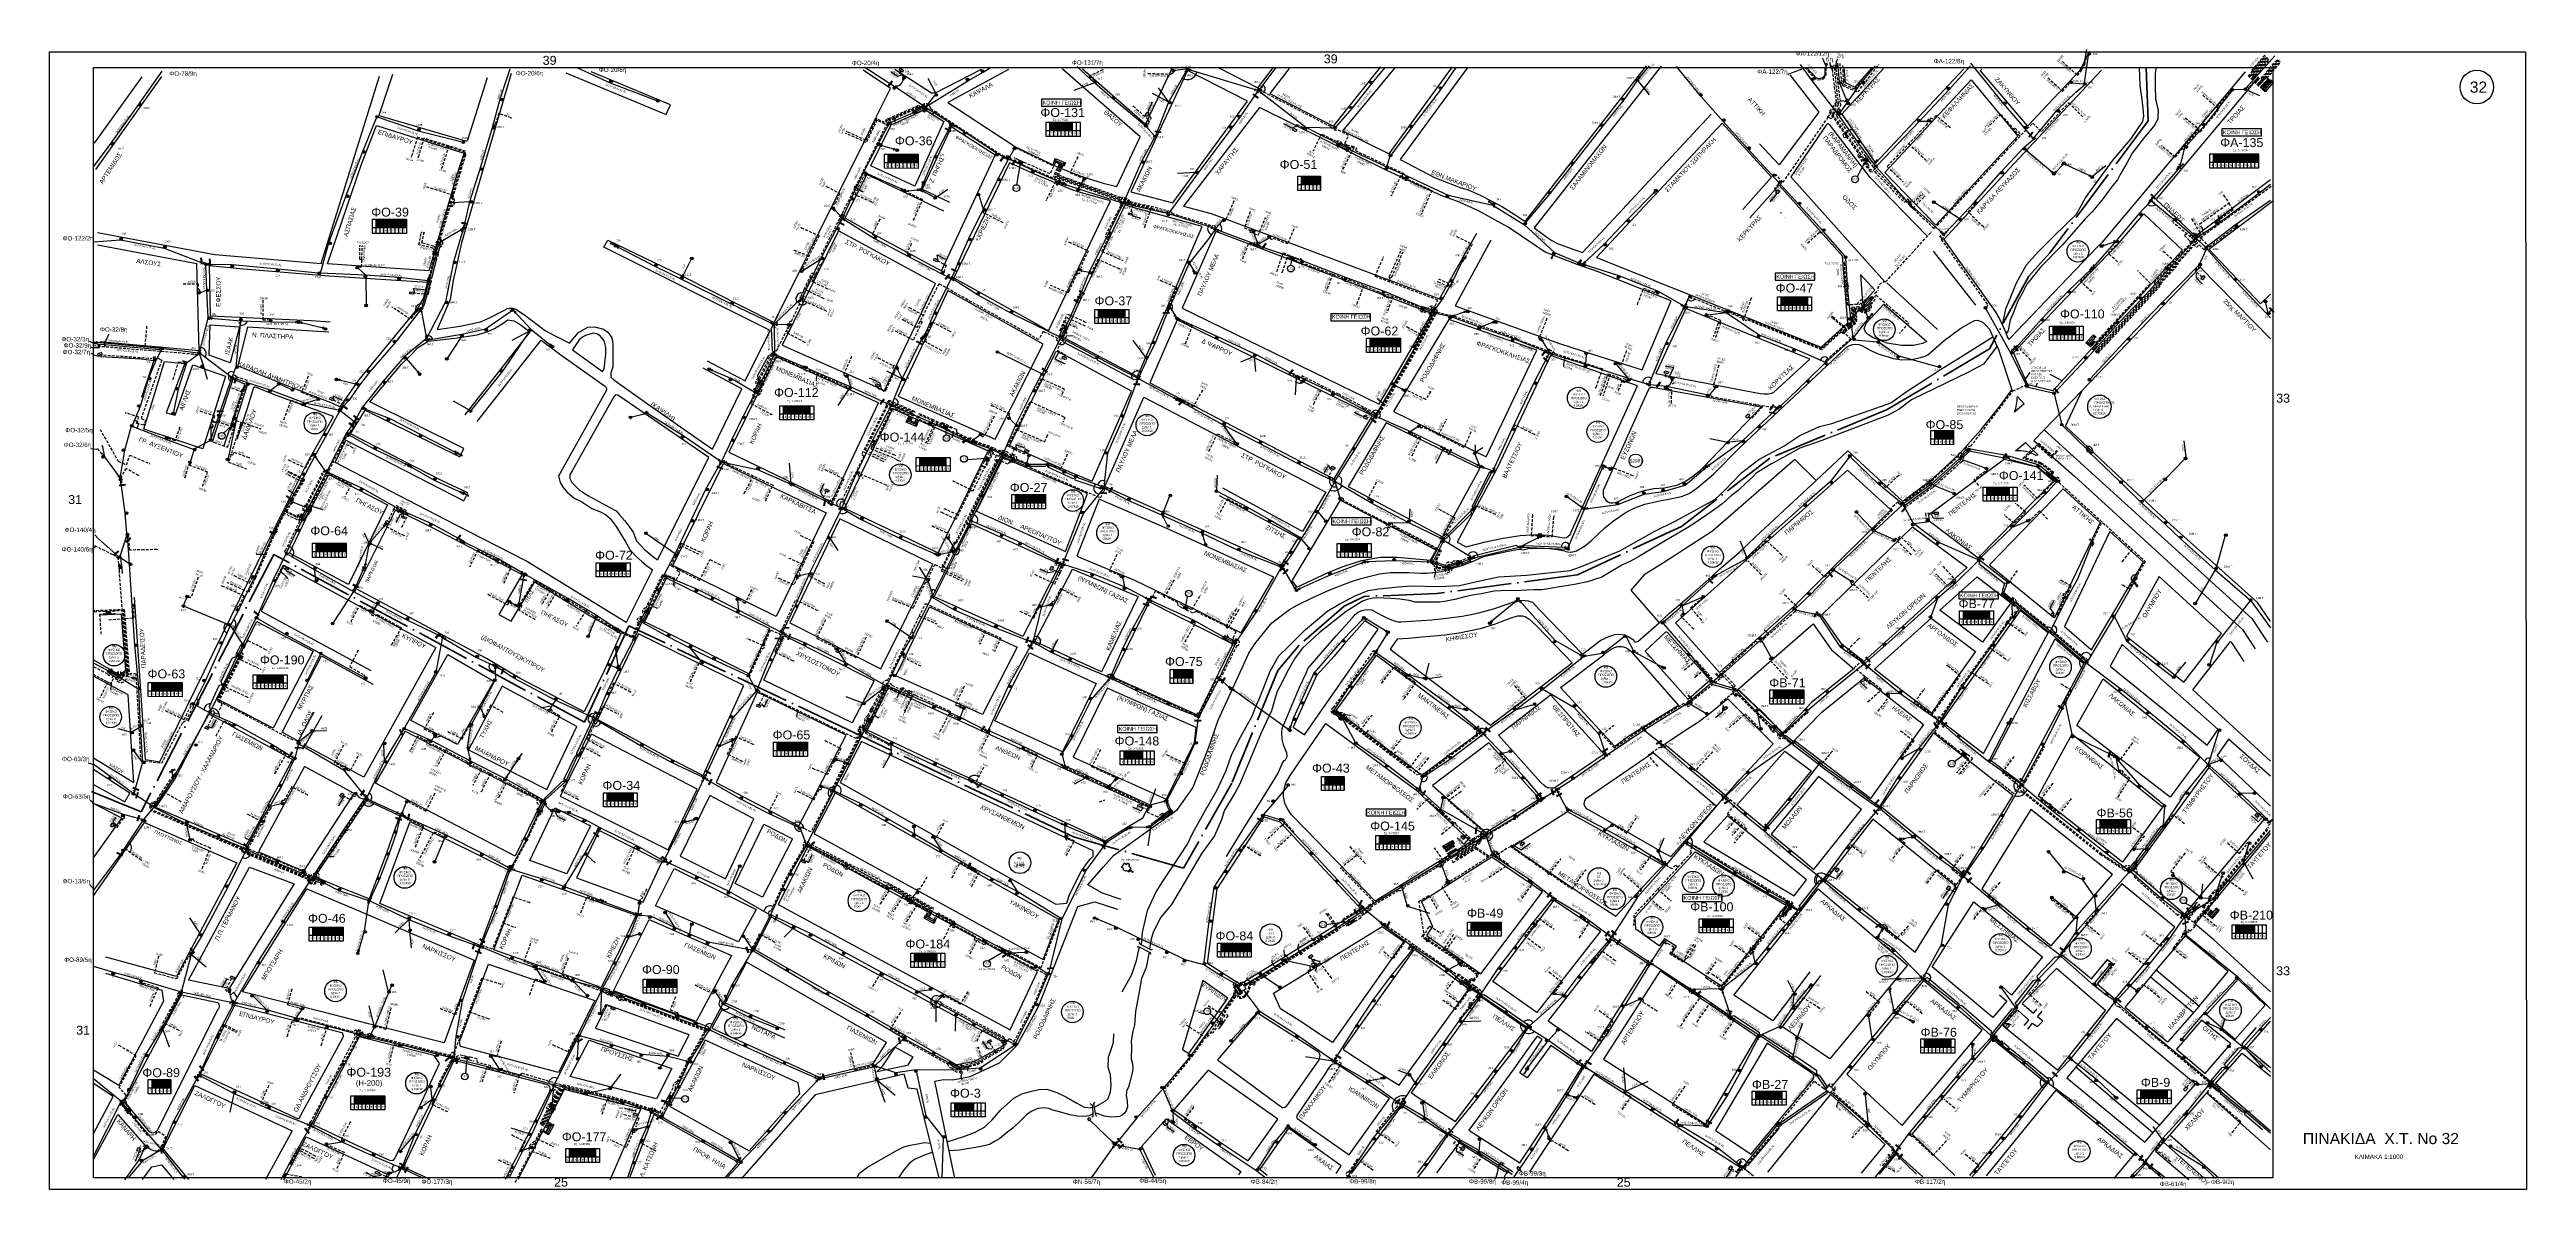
# Model space of a CAD drawing. Header units: millimetres. Extents: x 1020 to 3238, y 796 to 1818.
import ezdxf
from ezdxf import colors
from ezdxf.entities.mleader import LeaderData, LeaderLine
from ezdxf.enums import TextEntityAlignment as Align
from ezdxf.math import Vec2, Vec3

# ---------------------------------------------------------------- set-up
doc = ezdxf.new("R2010")
doc.units = ezdxf.units.MM
doc.linetypes.add('ACAD_ISO04W100', pattern=[30, 24, -3, 0, -3])
doc.linetypes.add('DASHED', pattern=[19.05, 12.7, -6.35])
for name, color, linetype, lineweight in [('.075', 7, 'Continuous', 30), ('.10AL', 7, 'Continuous', 30), ('.15', 7, 'Continuous', 30), ('.15AL', 7, 'DASHED', 30), ('16+16_5', 7, 'SYN_LINE', 30), ('2x10', 7, 'Continuous', 30), ('2x16', 7, 'Continuous', 30), ('2x16CU', 7, 'Continuous', 30), ('2x6', 7, 'SYN_LINE', 30), ('3x150+35', 7, 'DASHED', 30), ('3x150+35XLPE', 7, 'Continuous', 30), ('3x150+50', 7, 'Continuous', 30), ('3x150+50 XLPE', 7, 'SYN_LINE', 30), ('3X150+50AL', 7, 'Continuous', 30), ('3x150+70', 7, 'Continuous', 30), ('3x150+70AL', 7, 'DASHED', 30), ('3x150AL+35CU', 7, 'Continuous', 30), ('3x150AL+50CU', 7, 'Continuous', 30), ('3x48+38+16AL', 7, 'Continuous', 30), ('3x48+38+23_5', 7, 'Continuous', 30), ('3x50+35', 7, 'Continuous', 30), ('3x50+35+16', 7, 'Continuous', 30), ('3x70+50+16AL', 7, 'Continuous', 30), ('3x70+54.6+25 AL', 7, 'SYN_LINE', 30), ('3x82+57+13_5', 7, 'Continuous', 30), ('3x82+57+16', 7, 'SYN_LINE', 30), ('3x90+35', 7, 'Continuous', 30), ('3x95+35', 7, 'Continuous', 30), ('3x95+35XLPE', 7, 'Continuous', 30), ('3X95+50', 7, 'Continuous', 30), ('3x95+50AL', 7, 'Continuous', 30), ('3X95+70', 7, 'Continuous', 30), ('3x95+70AL', 7, 'Continuous', 30), ('3x95AL+35CU', 7, 'Continuous', 30), ('3x95AL+50CU', 7, 'Continuous', 30), ('4x120+25 AL', 7, 'SYN_LINE', 30), ('4x16', 7, 'Continuous', 30), ('4x16AL', 7, 'Continuous', 30), ('4x16CU', 7, 'Continuous', 30), ('4x25', 7, 'Continuous', 30), ('4X35', 7, 'DASHED', 30), ('4x35CU', 7, 'DASHED', 30), ('4x35συγκ', 7, 'Continuous', 30), ('4x50', 7, 'Continuous', 30), ('4x50+13_5', 7, 'Continuous', 30), ('4x50+16', 7, 'Continuous', 30), ('4x50+16_5', 7, 'Continuous', 30), ('4x50+16AL', 7, 'Continuous', 30), ('4x50+35', 7, 'Continuous', 30), ('4x50AL', 7, 'Continuous', 30), ('4x6', 7, 'SYN_LINE', 30), ('4x6CU', 7, 'Continuous', 30), ('4x6συγκ', 7, 'SYN_LINE', 30), ('Pillar Υποσταθμού', 7, 'SYN_LINE', 30), ('Υπόβαθρο ΔΕΗ', 7, 'Continuous', 30)]:
    doc.layers.add(name, color=color, linetype=linetype, lineweight=lineweight)
for name, color, linetype in [('3x50+35CU', 7, 'Continuous'), ('3X50AL+35CU', 7, 'Continuous'), ('Link Box 2 Διευθύνσεων', 7, 'Continuous'), ('Link Box 4 Διευθύνσεων', 7, 'Continuous'), ('Pillar', 7, 'Continuous'), ('Pillar OTE', 7, 'Continuous'), ('text οδών', 7, 'Continuous'), ('text_kalodion', 7, 'Continuous'), ('text_kalodion @ 1', 7, 'Continuous'), ('Άγνωστα', 7, 'Continuous'), ('ΑΓΝΩΣΤΟ ΕΝΑΕΡΙΟ ΚΑΛΩΔΙΟ', 7, 'Continuous'), ('ΑΓΝΩΣΤΟ ΥΠΟΓΕΙΟ ΚΑΛΩΔΙΟ', 7, 'DASHED'), ('Ασφαλειοκιβώτια Χ.Τ 9 αναχωρήσεων', 7, 'Continuous'), ('Επίτονοι', 7, 'Continuous'), ('Επιγραφές - Σχήματα', 7, 'Continuous'), ('Καλώδια ΧΤ   3x150AL+50CU', 7, 'DASHED'), ('Καλώδια ΧΤ   3x150AL+50XLPE', 7, 'DASHED'), ('Καλώδια ΧΤ   3x95+35 XLPE', 7, 'DASHED'), ('Καλώδια ΧΤ   3x95+50 AL XLPE', 7, 'DASHED'), ('Καλώδια ΧΤ   4x6CU', 7, 'DASHED'), ('Μηχανική τομή', 7, 'Continuous'), ('ΝΕΚΡΟ', 7, 'DASHED'), ('Περίπτερο', 7, 'Continuous'), ('Πλεκτός Στύλος', 7, 'Continuous'), ('Στύλος Ξύλινος', 7, 'Continuous'), ('Στύλος Ξύλινος @ 1', 7, 'Continuous'), ('Στύλος ΦΜ', 7, 'Continuous'), ('Στύλος ΦΜ @ 1', 7, 'Continuous'), ('Συνδέσεις', 7, 'Continuous'), ('Συνεστραμμένα ΧΤ   3x70+54.6+25 AL', 7, 'SYN_LINE'), ('Τομή', 7, 'Continuous'), ('ΥΠΟΒΑΘΡΟ ΔΕΗ', 7, 'Continuous'), ('Υποσταθμός εναέριος 2 στύλων', 7, 'Continuous'), ('Υποσταθμός πόλεως', 7, 'Continuous'), ('Υπόγεια καλώδια Παροχών ΧΤ   4x50AL', 7, 'DASHED'), ('Υπόγεια καλώδια Παροχών ΧΤ   4x6', 7, 'DASHED')]:
    doc.layers.add(name, color=color, linetype=linetype)
doc.styles.add('arial', font='arial.ttf')
doc.styles.get("Standard").update_dxf_attribs({"font": 'arial.ttf'})
doc.linetypes.add('PRANES_1r', pattern='A,0.5,[137,SPECLINE.shx,S=1,R=180,X=0,Y=0],0.5', length=1)
doc.linetypes.add('SYN_LINE', pattern='A,0.5,-0.0001,["/\\/\\/\\/",Standard,S=0.1,R=0,X=0,Y=-0.05],-0.25', length=0.7501)
doc.dimstyles.new('ISO-25', dxfattribs={"dimtxt": 2.5, "dimasz": 2.5, "dimexe": 1.25, "dimexo": 0.625, "dimtad": 1, "dimtxsty": 'Standard', "dimcen": 2.5, "dimadec": 0, "dimazin": 0, "dimtfac": 1, "dimtmove": 0, "dimatfit": 3, "dimfxl": 1, "dimarcsym": 0})

# ---------------------------------------------------------------- blocks, each defined once
blk = doc.blocks.new('ΥΠΟΣΤΑΘΜΟΣ ΕΝΑΕΡΙΟΣ ΕΠΙ 2 ΣΤΥΛΩΝ')
at = {"layer": 'Υποσταθμός εναέριος 2 στύλων', "linetype": 'Continuous'}
for points in [[(-12, -2.1, 0.574793), (-8.5, -0.1, 0.268822), (-9.6, 2)], [(9.7, -2.1, 0.574793), (13.2, -0.1, 0.268822), (12, 1.9)]]:
    blk.add_hatch(color=256, dxfattribs=at).paths.add_polyline_path(points)
for p, q in [((-12, -2.1), (-9.6, 2)), ((9.7, -2.1), (12, 1.9))]:
    blk.add_line(p, q, dxfattribs=at)
for centre in [(-10.8, -0.1), (10.8, -0.1)]:
    blk.add_circle(centre, 2.36, dxfattribs=at)
at = {"layer": 'Υποσταθμός πόλεως', "linetype": 'Continuous', "ltscale": 40}
blk.add_lwpolyline([(-8.6, 2.8), (8.6, 2.8), (8.6, -2.8), (-8.6, -2.8)], close=True, dxfattribs=at)
for points in [[(-5.8, 0), (-8.6, 2.8)], [(-8.6, -2.8), (-5.8, 0)], [(-5.8, 0), (5.8, 0)], [(5.8, 0), (8.6, 2.8)], [(8.6, -2.8), (5.8, 0)]]:
    blk.add_lwpolyline(points, dxfattribs=at)
at = {"layer": 'Υποσταθμός εναέριος 2 στύλων', "ltscale": 40, "flags": 1}
for tag, p in [('ΜΕΤΑΣΧΗΜΑΤΙΣΜΟΣ', (14.1, 2.5)), ('ΙΣΧΥΣ', (14.1, -0.3)), ('ΑΡΙΘΜΟΣ', (14.2, -3))]:
    blk.add_attdef(tag, p, '', height=1.8, dxfattribs=at)
blk = doc.blocks.new('ΥΠΑΡΧΩΝ ΞΥΛΙΝΟΣ ΣΤΥΛΟΣ')
at = {"layer": 'Στύλος Ξύλινος'}
h = blk.add_hatch(color=7, dxfattribs=at)
h.paths.add_polyline_path([(-2.6, 0, 0.270008), (-1.3, -2.3), (1.3, 2.3, 0.576266)])
h.paths.add_polyline_path([(-1.3, -2.3, 0.574793), (2.6, 0, 0.268822), (1.3, 2.3)])
at = {"layer": 'Στύλος Ξύλινος', "color": 7}
blk.add_line((-1.3, -2.3), (1.3, 2.3), dxfattribs=at)
blk.add_circle((0, 0), 2.62, dxfattribs=at)
at = {"layer": 'Στύλος Ξύλινος', "flags": 4}
for tag, p in [('ΑΡΙΘΜΟΣ', (-4.9, 8.6)), ('ΤΥΠΟΣ', (-4.8, 3.4))]:
    blk.add_attdef(tag, p, '', height=4, dxfattribs=at)
blk = doc.blocks.new('ΥΠΑΡΧΩΝ ΤΣΙΜΕΝΤΕΝΙΟΣ ΣΤΥΛΟΣ')
at = {"layer": 'Στύλος ΦΜ'}
blk.add_hatch(color=7, dxfattribs=at).paths.add_polyline_path([(-1.3, -2.3, 0.574793), (2.6, 0, 0.268822), (1.3, 2.3)])
at = {"layer": 'Στύλος ΦΜ', "color": 7}
blk.add_line((-1.3, -2.3), (1.3, 2.3), dxfattribs=at)
blk.add_circle((0, 0), 2.62, dxfattribs=at)
at = {"layer": 'Στύλος ΦΜ', "flags": 4}
for tag, p in [('ΤΥΠΟΣ', (-4.9, 3)), ('ΑΡΙΘΜΟΣ', (-4.7, 8.1))]:
    blk.add_attdef(tag, p, '', height=4, dxfattribs=at)
blk = doc.blocks.new('LINK BOX 4 ΑΝΑΧΩΡΗΣΕΩΝ')
at = {"layer": 'Link Box 4 Διευθύνσεων', "ltscale": 40}
blk.add_hatch(color=256, dxfattribs=at).paths.add_polyline_path([(-3.5, 0), (-3.5, -4.7), (3.5, -4.7), (3.5, 0)])
for p, q in [((-3.5, 0), (-5.3, 0)), ((5.3, 0), (3.5, 0)), ((-3.5, -4.7), (-5.3, -4.7)), ((5.3, -4.7), (3.5, -4.7))]:
    blk.add_line(p, q, dxfattribs=at)
blk.add_lwpolyline([(-3.5, -4.7), (-3.5, 0), (3.5, 0), (3.5, -4.7)], close=True, dxfattribs=at)
blk = doc.blocks.new('ΥΠΟΣΤΑΘΜΟΣ ΠΟΛΕΩΣ 13 ΑΝΑΧΩΡΗΣΕΩΝ')
at = {"layer": 'Υποσταθμός πόλεως', "ltscale": 40}
for p, q in [((-11.1, -2.8), (-11.1, -4)), ((-9.5, -2.8), (-9.5, -4)), ((-7.8, -2.8), (-7.8, -4)), ((-6, -2.8), (-6, -4)), ((-4.1, -2.8), (-4.1, -4)), ((-2.3, -2.8), (-2.3, -4)), ((-0.4, -2.8), (-0.4, -4)), ((1.5, -2.8), (1.5, -4)), ((3.4, -2.8), (3.4, -4)), ((5.4, -2.8), (5.4, -4)), ((7.3, -2.8), (7.3, -4)), ((9.3, -2.8), (9.3, -4)), ((11.1, -2.8), (11.1, -4))]:
    blk.add_line(p, q, dxfattribs=at)
blk.add_lwpolyline([(-11.4, 2.8), (11.4, 2.8), (11.4, -2.8), (-11.4, -2.8)], close=True, dxfattribs=at)
for points in [[(-8.6, 0), (-11.4, 2.8)], [(-11.4, -2.8), (-8.6, 0)], [(-8.6, 0), (8.6, 0)], [(8.6, 0), (11.4, 2.8)], [(11.4, -2.8), (8.6, 0)]]:
    blk.add_lwpolyline(points, dxfattribs=at)
at = {"layer": 'Υποσταθμός πόλεως', "linetype": 'SYN_LINE', "ltscale": 40, "flags": 1}
for tag, p in [('ΜΕΤΑΣΧΗΜΑΤΙΣΜΟΣ', (12.2, 1.7)), ('ΙΣΧΥΣ', (12.2, -1.1)), ('ΑΡΙΘΜΟΣ', (12.3, -3.8))]:
    blk.add_attdef(tag, p, '', height=1.8, dxfattribs=at)
blk = doc.blocks.new('_ΣΥΝΔΕΣΗ')
at = {"layer": 'Συνδέσεις', "linetype": 'SYN_LINE', "ltscale": 40}
blk.add_hatch(color=256, dxfattribs=at).paths.add_polyline_path([(0.5, 0, 1), (-0.5, 0, 1)])
at = {"layer": 'Συνδέσεις'}
blk.add_circle((0, 0), 0.5, dxfattribs=at)
blk = doc.blocks.new('ΤΟΜΗ')
at = {"layer": 'Τομή', "ltscale": 40}
for p, q in [((-5.7, 0), (17.1, 0)), ((-5.7, -2.8), (17.1, -2.8))]:
    blk.add_line(p, q, dxfattribs=at)
blk = doc.blocks.new('ΜΗΧΑΝΙΚΗ ΤΟΜΗ')
at = {"layer": 'Μηχανική τομή', "ltscale": 40}
for p, q in [((-1.9, 0.8), (5.7, 0.8)), ((-1.9, -0.8), (5.7, -0.8))]:
    blk.add_line(p, q, dxfattribs=at)
blk = doc.blocks.new('ΕΠΙΤΟΝΟΣ')
at = {"layer": 'Επίτονοι', "lineweight": 40, "ltscale": 40}
blk.add_hatch(color=256, dxfattribs=at).paths.add_polyline_path([(-1.1, 6.5), (0, 9.1), (1.1, 6.5)])
for p, q in [((-1.1, 6.5), (0, 9.1)), ((1.1, 6.5), (-1.1, 6.5)), ((-1.1, 6.5), (0, 6.5)), ((0, 9.1), (1.1, 6.5)), ((0, 6.5), (0, 0))]:
    blk.add_line(p, q, dxfattribs=at)
blk = doc.blocks.new('ΥΠΟΣΤΑΘΜΟΣ ΠΟΛΕΩΣ 9 ΑΝΑΧΩΡΗΣΕΩΝ')
at = {"layer": 'Υποσταθμός πόλεως', "ltscale": 40}
for p, q in [((-9.6, -2.8), (-9.6, -4)), ((-7.1, -2.8), (-7.1, -4)), ((-4.8, -2.8), (-4.8, -4)), ((-2.4, -2.8), (-2.4, -4)), ((0.1, -2.8), (0.1, -4)), ((2.5, -2.8), (2.5, -4)), ((5, -2.8), (5, -4)), ((7.5, -2.8), (7.5, -4)), ((9.6, -2.8), (9.6, -4))]:
    blk.add_line(p, q, dxfattribs=at)
blk.add_lwpolyline([(-10, 2.8), (10, 2.8), (10, -2.8), (-10, -2.8)], close=True, dxfattribs=at)
for points in [[(-7.2, 0), (-10, 2.8)], [(-10, -2.8), (-7.2, 0)], [(-7.2, 0), (7.2, 0)], [(7.2, 0), (10, 2.8)], [(10, -2.8), (7.2, 0)]]:
    blk.add_lwpolyline(points, dxfattribs=at)
at = {"layer": 'Υποσταθμός πόλεως', "linetype": 'SYN_LINE', "ltscale": 40, "flags": 1}
for tag, p in [('ΜΕΤΑΣΧΗΜΑΤΙΣΜΟΣ', (10.8, 1.7)), ('ΙΣΧΥΣ', (10.8, -1.1)), ('ΑΡΙΘΜΟΣ', (10.9, -3.8))]:
    blk.add_attdef(tag, p, '', height=1.8, dxfattribs=at)
blk = doc.blocks.new('STYLOS PLEKTOS')
at = {"layer": 'Πλεκτός Στύλος', "ltscale": 40}
blk.add_lwpolyline([(731.8, 1613.6), (736.7, 1613.6), (736.7, 1608.7), (731.8, 1608.7)], close=True, dxfattribs=at)
blk.add_lwpolyline([(731.8, 1613.6), (736.7, 1608.7), (731.8, 1608.7), (736.7, 1613.6)], dxfattribs=at)
blk = doc.blocks.new('PILLAR YPOSTATHMOU')
at = {"layer": 'Περίπτερο', "ltscale": 40}
for points in [[(540.4, 2525.1), (540.4, 2526), (541.5, 2526)], [(541.6, 2523.5), (540.4, 2523.5), (540.4, 2524.9)], [(541.8, 2526), (542.9, 2526), (542.9, 2524.9)], [(542.9, 2524.6), (542.9, 2523.5), (541.9, 2523.5)]]:
    blk.add_lwpolyline(points, dxfattribs=at)
blk = doc.blocks.new('Pillar')
at = {"layer": 'Υποσταθμός πόλεως', "linetype": 'Continuous', "ltscale": 40}
blk.add_lwpolyline([(-8.6, 2.8), (8.6, 2.8), (8.6, -2.8), (-8.6, -2.8)], close=True, dxfattribs=at)
for points in [[(-5.8, 0), (-8.6, 2.8)], [(-8.6, -2.8), (-5.8, 0)], [(-5.8, 0), (5.8, 0)], [(5.8, 0), (8.6, 2.8)], [(8.6, -2.8), (5.8, 0)]]:
    blk.add_lwpolyline(points, dxfattribs=at)
at = {"layer": 'Pillar', "ltscale": 40}
blk.add_attdef('PILLAR', (-5.7, 3.7), '', height=2.52, dxfattribs=at)
blk = doc.blocks.new('TETRAGWNOS STYLOS')
at = {"layer": 'Επιγραφές - Σχήματα', "ltscale": 20}
h = blk.add_hatch(color=256, dxfattribs=at)
h.dxf.hatch_style = 1
h.paths.add_polyline_path([(1780.5, 599.7), (1778.5, 597.7), (1780.5, 597.7)])
blk.add_lwpolyline([(1778.5, 599.7), (1780.5, 599.7), (1780.5, 597.7), (1778.5, 597.7)], close=True, dxfattribs=at)
blk = doc.blocks.new('A$C01BB34F8')
at = {"layer": 'Άγνωστα', "color": 7}
note = blk.add_mtext_dynamic_manual_height_columns('ηλ.ταπα\\P', width=1.8, gutter_width=12.5, heights=[0.0453, 0], dxfattribs=dict(at, insert=(0.4, 2.4), char_height=1.8, attachment_point=1, rotation=2.4309))
for column, words in zip(note.columns.linked_columns, ['\\P']):
    column.text = words
blk = doc.blocks.new('τομή_')
at = {"layer": 'Επιγραφές - Σχήματα'}
for p, q in [((-1.3, -0.2), (0.1, 0.7)), ((-1.1, -0.5), (0.3, 0.5)), ((-0.7, 0.6), (-0.3, -0.4))]:
    blk.add_line(p, q, dxfattribs=at)
blk = doc.blocks.new('PILLAR ΟΤΕ')
at = {"layer": 'Pillar OTE', "ltscale": 40}
blk.add_lwpolyline([(-3.3, 2), (3.4, 2), (3.4, -2), (-3.3, -2)], close=True, dxfattribs=at)
at = {"layer": 'Pillar OTE', "insert": (-1.8, 0.7), "char_height": 1.357, "width": 109.961, "attachment_point": 1}
blk.add_mtext('{\\fArial|b1|i0|c161|p34;OTE}', dxfattribs=at)
blk = doc.blocks.new('TSONTA XT1')
at = {"ltscale": 40}
h = blk.add_hatch(color=256, dxfattribs=at)
h.dxf.hatch_style = 1
h.paths.add_polyline_path([(596, 2487.7), (597.1, 2488.8), (596, 2489.9), (594.9, 2488.8)])
blk.add_lwpolyline([(594.9, 2488.8), (596, 2489.9), (597.1, 2488.8), (596, 2487.7)], close=True, dxfattribs=at)
blk = doc.blocks.new('LINK BOX 2 ΑΝΑΧΩΡΗΣΕΩΝ')
at = {"layer": 'Link Box 2 Διευθύνσεων', "ltscale": 40}
blk.add_hatch(color=256, dxfattribs=at).paths.add_polyline_path([(-2, 1.3), (-2, -1.5), (1.9, -1.5), (1.9, 1.3)])
for p, q in [((-2, -0.1), (-4.3, -0.1)), ((4.1, -0.1), (1.9, -0.1))]:
    blk.add_line(p, q, dxfattribs=at)
blk.add_lwpolyline([(-2, -1.5), (-2, 1.3), (1.9, 1.3), (1.9, -1.5)], close=True, dxfattribs=at)

msp = doc.modelspace()

# ---------------------------------------------------------------- hatches: boundary and pattern name
at = {"layer": 'Pillar OTE', "ltscale": 40}
h = msp.add_hatch(color=256, dxfattribs=at)
h.dxf.hatch_style = 1
h.paths.add_polyline_path([(1990, 1678.8), (1990.1, 1678.4), (1990.4, 1678.8)])
h = msp.add_hatch(color=256, dxfattribs=at)
h.dxf.hatch_style = 1
h.paths.add_polyline_path([(2574.5, 1666.7), (2574.3, 1667.4), (2573.9, 1666.8)])
h = msp.add_hatch(color=256, dxfattribs=at)
h.dxf.hatch_style = 1
h.paths.add_polyline_path([(1244.1, 1399), (1243.7, 1399.1), (1243.9, 1398.7)])
h = msp.add_hatch(color=256, dxfattribs=at)
h.dxf.hatch_style = 1
h.paths.add_polyline_path([(1748.1, 1210), (1747.9, 1210.4), (1747.8, 1210)])
at = {"layer": 'Ασφαλειοκιβώτια Χ.Τ 9 αναχωρήσεων', "lineweight": -3}
for color, points in [(85, [(1919.3, 1752.4), (1915.9, 1752.4), (1915.9, 1745), (1919.3, 1745)]), (27, [(1919.3, 1745), (1922.8, 1745), (1922.8, 1752.4), (1919.3, 1752.4)]), (62, [(1926, 1752.4), (1922.8, 1752.4), (1922.8, 1745), (1926, 1745)]), (2, [(1926, 1745), (1929.4, 1745), (1929.4, 1752.4), (1926, 1752.4)]), (133, [(1929.4, 1745), (1932.8, 1745), (1932.8, 1752.4), (1929.4, 1752.4)]), (85, [(2144.7, 1704), (2141.3, 1704), (2141.3, 1696.7), (2144.7, 1696.7)]), (2, [(2144.7, 1696.7), (2148.2, 1696.7), (2148.2, 1704), (2144.7, 1704)]), (1, [(2151.5, 1704), (2148.2, 1704), (2148.2, 1696.7), (2151.5, 1696.7)]), (6, [(2151.5, 1696.7), (2154.9, 1696.6), (2154.9, 1704), (2151.5, 1704)]), (5, [(2154.9, 1696.6), (2158.3, 1696.6), (2158.3, 1704), (2154.9, 1704)]), (1, [(2711.7, 1476.2), (2708.3, 1476.2), (2708.3, 1468.8), (2711.7, 1468.8)]), (133, [(2711.7, 1468.8), (2715.2, 1468.8), (2715.2, 1476.2), (2711.7, 1476.2)]), (85, [(2718.5, 1476.2), (2715.2, 1476.2), (2715.2, 1468.8), (2718.5, 1468.8)]), (6, [(2718.5, 1468.8), (2721.8, 1468.8), (2721.8, 1476.2), (2718.5, 1476.2)]), (30, [(2721.8, 1468.8), (2725.2, 1468.8), (2725.2, 1476.2), (2721.8, 1476.2)]), (27, [(2030.4, 1262.2), (2026.9, 1262.2), (2026.9, 1254.8), (2030.4, 1254.8)]), (2, [(2030.4, 1254.8), (2033.8, 1254.8), (2033.8, 1262.2), (2030.4, 1262.2)]), (6, [(2037.1, 1262.2), (2033.8, 1262.2), (2033.8, 1254.8), (2037.1, 1254.8)]), (30, [(2037.1, 1254.8), (2040.5, 1254.8), (2040.5, 1262.2), (2037.1, 1262.2)]), (62, [(2040.5, 1254.8), (2043.9, 1254.8), (2043.9, 1262.2), (2040.5, 1262.2)]), (1, [(1115.1, 894.8), (1111.7, 894.8), (1111.7, 887.4), (1115.1, 887.4)]), (5, [(1115.1, 887.4), (1118.6, 887.4), (1118.6, 894.8), (1115.1, 894.8)]), (2, [(1121.9, 894.8), (1118.6, 894.8), (1118.6, 887.4), (1121.9, 887.4)]), (27, [(1121.9, 887.4), (1125.3, 887.4), (1125.3, 894.8), (1121.9, 894.8)]), (85, [(1125.3, 887.4), (1128.7, 887.4), (1128.7, 894.8), (1125.3, 894.8)])]:
    msp.add_hatch(color=color, dxfattribs=at).paths.add_polyline_path(points)
at = {"layer": 'Καλώδια ΧΤ   3x150AL+50CU', "linetype": 'DASHED', "lineweight": -3, "ltscale": 0.2}
h = msp.add_hatch(color=5, dxfattribs=at)
h.dxf.hatch_style = 1
h.paths.add_polyline_path([(1932.8, 1745), (1936.2, 1745), (1936.2, 1752.4), (1932.8, 1752.4)])
h = msp.add_hatch(color=85, dxfattribs=at)
h.dxf.hatch_style = 1
h.paths.add_polyline_path([(1774.3, 1723.8), (1770.9, 1723.8), (1770.9, 1716.4), (1774.3, 1716.4)])
h = msp.add_hatch(color=173, dxfattribs=at)
h.dxf.hatch_style = 1
h.paths.add_polyline_path([(1774.3, 1716.4), (1777.8, 1716.4), (1777.8, 1723.8), (1774.3, 1723.8)])
h = msp.add_hatch(color=151, dxfattribs=at)
h.dxf.hatch_style = 1
h.paths.add_polyline_path([(1781.1, 1723.8), (1777.8, 1723.8), (1777.8, 1716.4), (1781.1, 1716.4)])
h = msp.add_hatch(color=30, dxfattribs=at)
h.dxf.hatch_style = 1
h.paths.add_polyline_path([(1781.1, 1716.4), (1784.5, 1716.4), (1784.5, 1723.8), (1781.1, 1723.8)])
h = msp.add_hatch(color=1, dxfattribs=at)
h.dxf.hatch_style = 1
h.paths.add_polyline_path([(1784.5, 1716.4), (1787.9, 1716.4), (1787.9, 1723.8), (1784.5, 1723.8)])
h = msp.add_hatch(color=133, dxfattribs=at)
h.dxf.hatch_style = 1
h.paths.add_polyline_path([(1787.8, 1716.4), (1791.2, 1716.4), (1791.2, 1723.8), (1787.8, 1723.8)])
h = msp.add_hatch(color=2, dxfattribs=at)
h.dxf.hatch_style = 1
h.paths.add_polyline_path([(1791.1, 1716.4), (1794.5, 1716.4), (1794.5, 1723.8), (1791.1, 1723.8)])
h = msp.add_hatch(color=6, dxfattribs=at)
h.dxf.hatch_style = 1
h.paths.add_polyline_path([(1794.5, 1716.4), (1797.9, 1716.4), (1797.9, 1723.8), (1794.5, 1723.8)])
h = msp.add_hatch(color=27, dxfattribs=at)
h.dxf.hatch_style = 1
h.paths.add_polyline_path([(1315.9, 1665.5), (1312.5, 1665.5), (1312.5, 1658.1), (1315.9, 1658.1)])
h = msp.add_hatch(color=6, dxfattribs=at)
h.dxf.hatch_style = 1
h.paths.add_polyline_path([(1315.9, 1658.1), (1319.4, 1658.1), (1319.4, 1665.5), (1315.9, 1665.5)])
h = msp.add_hatch(color=62, dxfattribs=at)
h.dxf.hatch_style = 1
h.paths.add_polyline_path([(1322.7, 1665.5), (1319.4, 1665.5), (1319.4, 1658.1), (1322.7, 1658.1)])
h = msp.add_hatch(color=133, dxfattribs=at)
h.dxf.hatch_style = 1
h.paths.add_polyline_path([(1322.7, 1658.1), (1326, 1658.1), (1326, 1665.5), (1322.7, 1665.5)])
h = msp.add_hatch(color=2, dxfattribs=at)
h.dxf.hatch_style = 1
h.paths.add_polyline_path([(1326, 1658.1), (1329.4, 1658.1), (1329.4, 1665.5), (1326, 1665.5)])
h = msp.add_hatch(color=85, dxfattribs=at)
h.dxf.hatch_style = 1
h.paths.add_polyline_path([(1329.4, 1658.1), (1332.8, 1658.1), (1332.8, 1665.5), (1329.4, 1665.5)])
h = msp.add_hatch(color=30, dxfattribs=at)
h.dxf.hatch_style = 1
h.paths.add_polyline_path([(1332.7, 1658.1), (1336.1, 1658.1), (1336.1, 1665.5), (1332.7, 1665.5)])
h = msp.add_hatch(color=173, dxfattribs=at)
h.dxf.hatch_style = 1
h.paths.add_polyline_path([(1336, 1658.1), (1339.4, 1658.1), (1339.4, 1665.5), (1336, 1665.5)])
h = msp.add_hatch(color=30, dxfattribs=at)
h.dxf.hatch_style = 1
h.paths.add_polyline_path([(1962.8, 1584.8), (1959.4, 1584.8), (1959.4, 1577.4), (1962.8, 1577.4)])
h = msp.add_hatch(color=173, dxfattribs=at)
h.dxf.hatch_style = 1
h.paths.add_polyline_path([(1962.8, 1577.4), (1966.3, 1577.4), (1966.3, 1584.8), (1962.8, 1584.8)])
h = msp.add_hatch(color=1, dxfattribs=at)
h.dxf.hatch_style = 1
h.paths.add_polyline_path([(1969.6, 1584.8), (1966.3, 1584.8), (1966.3, 1577.4), (1969.6, 1577.4)])
h = msp.add_hatch(color=85, dxfattribs=at)
h.dxf.hatch_style = 1
h.paths.add_polyline_path([(1969.6, 1577.4), (1972.9, 1577.4), (1972.9, 1584.8), (1969.6, 1584.8)])
h = msp.add_hatch(color=151, dxfattribs=at)
h.dxf.hatch_style = 1
h.paths.add_polyline_path([(1972.9, 1577.4), (1976.3, 1577.4), (1976.3, 1584.8), (1972.9, 1584.8)])
h = msp.add_hatch(color=30, dxfattribs=at)
h.dxf.hatch_style = 1
h.paths.add_polyline_path([(2574.3, 1596.1), (2570.8, 1596.1), (2570.8, 1588.7), (2574.3, 1588.7)])
h = msp.add_hatch(color=1, dxfattribs=at)
h.dxf.hatch_style = 1
h.paths.add_polyline_path([(2574.3, 1588.7), (2577.7, 1588.7), (2577.7, 1596.1), (2574.3, 1596.1)])
h = msp.add_hatch(color=5, dxfattribs=at)
h.dxf.hatch_style = 1
h.paths.add_polyline_path([(2581, 1596.1), (2577.7, 1596.1), (2577.7, 1588.7), (2581, 1588.7)])
h = msp.add_hatch(color=85, dxfattribs=at)
h.dxf.hatch_style = 1
h.paths.add_polyline_path([(2581, 1588.7), (2584.4, 1588.7), (2584.4, 1596.1), (2581, 1596.1)])
h = msp.add_hatch(color=6, dxfattribs=at)
h.dxf.hatch_style = 1
h.paths.add_polyline_path([(2584.4, 1588.7), (2587.8, 1588.7), (2587.8, 1596.1), (2584.4, 1596.1)])
h = msp.add_hatch(color=133, dxfattribs=at)
h.dxf.hatch_style = 1
h.paths.add_polyline_path([(2587.7, 1588.7), (2591.1, 1588.7), (2591.1, 1596.1), (2587.7, 1596.1)])
h = msp.add_hatch(color=173, dxfattribs=at)
h.dxf.hatch_style = 1
h.paths.add_polyline_path([(2591.1, 1588.7), (2594.5, 1588.7), (2594.5, 1596.1), (2591.1, 1596.1)])
h = msp.add_hatch(color=2, dxfattribs=at)
h.dxf.hatch_style = 1
h.paths.add_polyline_path([(2206.1, 1558.9), (2202.7, 1558.9), (2202.7, 1551.5), (2206.1, 1551.5)])
h = msp.add_hatch(color=85, dxfattribs=at)
h.dxf.hatch_style = 1
h.paths.add_polyline_path([(2206.1, 1551.5), (2209.5, 1551.5), (2209.5, 1558.9), (2206.1, 1558.9)])
h = msp.add_hatch(color=30, dxfattribs=at)
h.dxf.hatch_style = 1
h.paths.add_polyline_path([(2212.8, 1558.9), (2209.5, 1558.9), (2209.5, 1551.5), (2212.8, 1551.5)])
h = msp.add_hatch(color=5, dxfattribs=at)
h.dxf.hatch_style = 1
h.paths.add_polyline_path([(2212.8, 1551.5), (2216.2, 1551.5), (2216.2, 1558.9), (2212.8, 1558.9)])
h = msp.add_hatch(color=1, dxfattribs=at)
h.dxf.hatch_style = 1
h.paths.add_polyline_path([(2216.2, 1551.5), (2219.6, 1551.5), (2219.6, 1558.9), (2216.2, 1558.9)])
h = msp.add_hatch(color=173, dxfattribs=at)
h.dxf.hatch_style = 1
h.paths.add_polyline_path([(2219.6, 1551.5), (2223, 1551.5), (2223, 1558.9), (2219.6, 1558.9)])
h = msp.add_hatch(color=133, dxfattribs=at)
h.dxf.hatch_style = 1
h.paths.add_polyline_path([(2222.9, 1551.5), (2226.3, 1551.5), (2226.3, 1558.9), (2222.9, 1558.9)])
h = msp.add_hatch(color=27, dxfattribs=at)
h.dxf.hatch_style = 1
h.paths.add_polyline_path([(2226.2, 1551.5), (2229.6, 1551.5), (2229.6, 1558.9), (2226.2, 1558.9)])
h = msp.add_hatch(color=5, dxfattribs=at)
h.dxf.hatch_style = 1
h.paths.add_polyline_path([(2817.8, 1569.7), (2814.3, 1569.7), (2814.3, 1562.3), (2817.8, 1562.3)])
h = msp.add_hatch(color=6, dxfattribs=at)
h.dxf.hatch_style = 1
h.paths.add_polyline_path([(2817.8, 1562.3), (2821.2, 1562.3), (2821.2, 1569.7), (2817.8, 1569.7)])
h = msp.add_hatch(color=62, dxfattribs=at)
h.dxf.hatch_style = 1
h.paths.add_polyline_path([(2824.5, 1569.7), (2821.2, 1569.7), (2821.2, 1562.3), (2824.5, 1562.3)])
h = msp.add_hatch(color=30, dxfattribs=at)
h.dxf.hatch_style = 1
h.paths.add_polyline_path([(2824.5, 1562.3), (2827.9, 1562.3), (2827.9, 1569.7), (2824.5, 1569.7)])
h = msp.add_hatch(color=2, dxfattribs=at)
h.dxf.hatch_style = 1
h.paths.add_polyline_path([(2827.9, 1562.3), (2831.3, 1562.3), (2831.3, 1569.7), (2827.9, 1569.7)])
h = msp.add_hatch(color=27, dxfattribs=at)
h.dxf.hatch_style = 1
h.paths.add_polyline_path([(2831.2, 1562.3), (2834.6, 1562.3), (2834.6, 1569.7), (2831.2, 1569.7)])
h = msp.add_hatch(color=5, dxfattribs=at)
h.dxf.hatch_style = 1
h.paths.add_polyline_path([(1680.8, 1498.4), (1677.4, 1498.4), (1677.4, 1491.1), (1680.8, 1491.1)])
h = msp.add_hatch(color=27, dxfattribs=at)
h.dxf.hatch_style = 1
h.paths.add_polyline_path([(1680.8, 1491.1), (1684.2, 1491.1), (1684.2, 1498.4), (1680.8, 1498.4)])
h = msp.add_hatch(color=2, dxfattribs=at)
h.dxf.hatch_style = 1
h.paths.add_polyline_path([(1687.5, 1498.4), (1684.2, 1498.4), (1684.2, 1491.1), (1687.5, 1491.1)])
h = msp.add_hatch(color=1, dxfattribs=at)
h.dxf.hatch_style = 1
h.paths.add_polyline_path([(1687.5, 1491.1), (1690.9, 1491.1), (1690.9, 1498.4), (1687.5, 1498.4)])
h = msp.add_hatch(color=133, dxfattribs=at)
h.dxf.hatch_style = 1
h.paths.add_polyline_path([(1690.9, 1491.1), (1694.3, 1491.1), (1694.3, 1498.4), (1690.9, 1498.4)])
h = msp.add_hatch(color=30, dxfattribs=at)
h.dxf.hatch_style = 1
h.paths.add_polyline_path([(1694.3, 1491.1), (1697.7, 1491.1), (1697.7, 1498.4), (1694.3, 1498.4)])
h = msp.add_hatch(color=62, dxfattribs=at)
h.dxf.hatch_style = 1
h.paths.add_polyline_path([(1697.6, 1491.1), (1701, 1491.1), (1701, 1498.4), (1697.6, 1498.4)])
h = msp.add_hatch(color=30, dxfattribs=at)
h.dxf.hatch_style = 1
h.paths.add_polyline_path([(1802.8, 1452.1), (1799.4, 1452.1), (1799.4, 1444.8), (1802.8, 1444.8)])
h = msp.add_hatch(color=27, dxfattribs=at)
h.dxf.hatch_style = 1
h.paths.add_polyline_path([(1802.8, 1444.8), (1806.2, 1444.8), (1806.2, 1452.1), (1802.8, 1452.1)])
h = msp.add_hatch(color=6, dxfattribs=at)
h.dxf.hatch_style = 1
h.paths.add_polyline_path([(1809.5, 1452.1), (1806.2, 1452.1), (1806.2, 1444.8), (1809.5, 1444.8)])
h = msp.add_hatch(color=151, dxfattribs=at)
h.dxf.hatch_style = 1
h.paths.add_polyline_path([(1809.5, 1444.8), (1812.9, 1444.8), (1812.9, 1452.1), (1809.5, 1452.1)])
h = msp.add_hatch(color=62, dxfattribs=at)
h.dxf.hatch_style = 1
h.paths.add_polyline_path([(1812.9, 1444.8), (1816.3, 1444.8), (1816.3, 1452.1), (1812.9, 1452.1)])
h = msp.add_hatch(color=85, dxfattribs=at)
h.dxf.hatch_style = 1
h.paths.add_polyline_path([(1816.3, 1444.8), (1819.7, 1444.8), (1819.7, 1452.1), (1816.3, 1452.1)])
h = msp.add_hatch(color=173, dxfattribs=at)
h.dxf.hatch_style = 1
h.paths.add_polyline_path([(1819.6, 1444.8), (1823, 1444.8), (1823, 1452.1), (1819.6, 1452.1)])
h = msp.add_hatch(color=62, dxfattribs=at)
h.dxf.hatch_style = 1
h.paths.add_polyline_path([(1888.4, 1418.8), (1884.9, 1418.8), (1884.9, 1411.5), (1888.4, 1411.5)])
h = msp.add_hatch(color=85, dxfattribs=at)
h.dxf.hatch_style = 1
h.paths.add_polyline_path([(1888.4, 1411.5), (1891.8, 1411.4), (1891.8, 1418.8), (1888.4, 1418.8)])
h = msp.add_hatch(color=27, dxfattribs=at)
h.dxf.hatch_style = 1
h.paths.add_polyline_path([(1895.1, 1418.8), (1891.8, 1418.8), (1891.8, 1411.4), (1895.1, 1411.4)])
h = msp.add_hatch(color=1, dxfattribs=at)
h.dxf.hatch_style = 1
h.paths.add_polyline_path([(1895.1, 1411.4), (1898.5, 1411.4), (1898.5, 1418.8), (1895.1, 1418.8)])
h = msp.add_hatch(color=5, dxfattribs=at)
h.dxf.hatch_style = 1
h.paths.add_polyline_path([(1898.5, 1411.4), (1901.9, 1411.4), (1901.9, 1418.8), (1898.5, 1418.8)])
h = msp.add_hatch(color=173, dxfattribs=at)
h.dxf.hatch_style = 1
h.paths.add_polyline_path([(1901.8, 1411.4), (1905.2, 1411.4), (1905.2, 1418.8), (1901.8, 1418.8)])
h = msp.add_hatch(color=2, dxfattribs=at)
h.dxf.hatch_style = 1
h.paths.add_polyline_path([(1905.1, 1411.4), (1908.5, 1411.4), (1908.5, 1418.8), (1905.1, 1418.8)])
h = msp.add_hatch(color=6, dxfattribs=at)
h.dxf.hatch_style = 1
h.paths.add_polyline_path([(1908.5, 1411.4), (1911.9, 1411.4), (1911.9, 1418.8), (1908.5, 1418.8)])
h = msp.add_hatch(color=1, dxfattribs=at)
h.dxf.hatch_style = 1
h.paths.add_polyline_path([(1262.1, 1375.2), (1258.7, 1375.2), (1258.7, 1367.8), (1262.1, 1367.8)])
h = msp.add_hatch(color=85, dxfattribs=at)
h.dxf.hatch_style = 1
h.paths.add_polyline_path([(1262.1, 1367.8), (1265.6, 1367.8), (1265.6, 1375.2), (1262.1, 1375.2)])
h = msp.add_hatch(color=6, dxfattribs=at)
h.dxf.hatch_style = 1
h.paths.add_polyline_path([(1268.9, 1375.2), (1265.6, 1375.2), (1265.6, 1367.8), (1268.9, 1367.8)])
h = msp.add_hatch(color=5, dxfattribs=at)
h.dxf.hatch_style = 1
h.paths.add_polyline_path([(1268.9, 1367.8), (1272.3, 1367.8), (1272.3, 1375.2), (1268.9, 1375.2)])
h = msp.add_hatch(color=30, dxfattribs=at)
h.dxf.hatch_style = 1
h.paths.add_polyline_path([(1272.3, 1367.8), (1275.7, 1367.8), (1275.7, 1375.2), (1272.3, 1375.2)])
h = msp.add_hatch(color=2, dxfattribs=at)
h.dxf.hatch_style = 1
h.paths.add_polyline_path([(1275.6, 1367.8), (1279, 1367.8), (1279, 1375.2), (1275.6, 1375.2)])
h = msp.add_hatch(color=173, dxfattribs=at)
h.dxf.hatch_style = 1
h.paths.add_polyline_path([(1278.9, 1367.8), (1282.3, 1367.8), (1282.3, 1375.2), (1278.9, 1375.2)])
h = msp.add_hatch(color=151, dxfattribs=at)
h.dxf.hatch_style = 1
h.paths.add_polyline_path([(1282.3, 1367.8), (1285.7, 1367.8), (1285.7, 1375.2), (1282.3, 1375.2)])
h = msp.add_hatch(color=30, dxfattribs=at)
h.dxf.hatch_style = 1
h.paths.add_polyline_path([(1516.2, 1357.8), (1512.7, 1357.8), (1512.7, 1350.4), (1516.2, 1350.4)])
h = msp.add_hatch(color=173, dxfattribs=at)
h.dxf.hatch_style = 1
h.paths.add_polyline_path([(1516.2, 1350.4), (1519.6, 1350.4), (1519.6, 1357.8), (1516.2, 1357.8)])
h = msp.add_hatch(color=27, dxfattribs=at)
h.dxf.hatch_style = 1
h.paths.add_polyline_path([(1522.9, 1357.8), (1519.6, 1357.8), (1519.6, 1350.4), (1522.9, 1350.4)])
h = msp.add_hatch(color=133, dxfattribs=at)
h.dxf.hatch_style = 1
h.paths.add_polyline_path([(1522.9, 1350.4), (1526.3, 1350.4), (1526.3, 1357.8), (1522.9, 1357.8)])
h = msp.add_hatch(color=2, dxfattribs=at)
h.dxf.hatch_style = 1
h.paths.add_polyline_path([(1526.3, 1350.4), (1529.7, 1350.4), (1529.7, 1357.8), (1526.3, 1357.8)])
h = msp.add_hatch(color=6, dxfattribs=at)
h.dxf.hatch_style = 1
h.paths.add_polyline_path([(1529.6, 1350.4), (1533, 1350.4), (1533, 1357.8), (1529.6, 1357.8)])
h = msp.add_hatch(color=5, dxfattribs=at)
h.dxf.hatch_style = 1
h.paths.add_polyline_path([(1533, 1350.4), (1536.4, 1350.4), (1536.4, 1357.8), (1533, 1357.8)])
h = msp.add_hatch(color=62, dxfattribs=at)
h.dxf.hatch_style = 1
h.paths.add_polyline_path([(2180, 1375.1), (2176.5, 1375.1), (2176.5, 1367.7), (2180, 1367.7)])
h = msp.add_hatch(color=6, dxfattribs=at)
h.dxf.hatch_style = 1
h.paths.add_polyline_path([(2180, 1367.7), (2183.4, 1367.7), (2183.4, 1375.1), (2180, 1375.1)])
h = msp.add_hatch(color=173, dxfattribs=at)
h.dxf.hatch_style = 1
h.paths.add_polyline_path([(2186.7, 1375.1), (2183.4, 1375.1), (2183.4, 1367.7), (2186.7, 1367.7)])
h = msp.add_hatch(color=85, dxfattribs=at)
h.dxf.hatch_style = 1
h.paths.add_polyline_path([(2186.7, 1367.7), (2190.1, 1367.7), (2190.1, 1375.1), (2186.7, 1375.1)])
h = msp.add_hatch(color=1, dxfattribs=at)
h.dxf.hatch_style = 1
h.paths.add_polyline_path([(2190.1, 1367.7), (2193.5, 1367.7), (2193.5, 1375.1), (2190.1, 1375.1)])
h = msp.add_hatch(color=30, dxfattribs=at)
h.dxf.hatch_style = 1
h.paths.add_polyline_path([(2193.4, 1367.7), (2196.8, 1367.7), (2196.8, 1375.1), (2193.4, 1375.1)])
h = msp.add_hatch(color=133, dxfattribs=at)
h.dxf.hatch_style = 1
h.paths.add_polyline_path([(2196.8, 1367.7), (2200.2, 1367.7), (2200.2, 1375.1), (2196.8, 1375.1)])
h = msp.add_hatch(color=5, dxfattribs=at)
h.dxf.hatch_style = 1
h.paths.add_polyline_path([(2737.4, 1314.7), (2734, 1314.7), (2734, 1307.4), (2737.4, 1307.4)])
h = msp.add_hatch(color=6, dxfattribs=at)
h.dxf.hatch_style = 1
h.paths.add_polyline_path([(2737.4, 1307.4), (2740.8, 1307.4), (2740.8, 1314.7), (2737.4, 1314.7)])
h = msp.add_hatch(color=85, dxfattribs=at)
h.dxf.hatch_style = 1
h.paths.add_polyline_path([(2744.1, 1314.7), (2740.8, 1314.7), (2740.8, 1307.4), (2744.1, 1307.4)])
h = msp.add_hatch(color=1, dxfattribs=at)
h.dxf.hatch_style = 1
h.paths.add_polyline_path([(2744.1, 1307.4), (2747.5, 1307.4), (2747.5, 1314.7), (2744.1, 1314.7)])
h = msp.add_hatch(color=173, dxfattribs=at)
h.dxf.hatch_style = 1
h.paths.add_polyline_path([(2747.5, 1307.4), (2750.9, 1307.4), (2750.9, 1314.7), (2747.5, 1314.7)])
h = msp.add_hatch(color=1, dxfattribs=at)
h.dxf.hatch_style = 1
h.paths.add_polyline_path([(1115.1, 1250.4), (1111.6, 1250.4), (1111.6, 1243), (1115.1, 1243)])
h = msp.add_hatch(color=6, dxfattribs=at)
h.dxf.hatch_style = 1
h.paths.add_polyline_path([(1115.1, 1243), (1118.5, 1243), (1118.5, 1250.4), (1115.1, 1250.4)])
h = msp.add_hatch(color=27, dxfattribs=at)
h.dxf.hatch_style = 1
h.paths.add_polyline_path([(1121.8, 1250.4), (1118.5, 1250.4), (1118.5, 1243), (1121.8, 1243)])
h = msp.add_hatch(color=173, dxfattribs=at)
h.dxf.hatch_style = 1
h.paths.add_polyline_path([(1121.8, 1243), (1125.2, 1243), (1125.2, 1250.4), (1121.8, 1250.4)])
h = msp.add_hatch(color=62, dxfattribs=at)
h.dxf.hatch_style = 1
h.paths.add_polyline_path([(1125.2, 1243), (1128.6, 1243), (1128.6, 1250.4), (1125.2, 1250.4)])
h = msp.add_hatch(color=2, dxfattribs=at)
h.dxf.hatch_style = 1
h.paths.add_polyline_path([(1128.5, 1243), (1131.9, 1243), (1131.9, 1250.4), (1128.5, 1250.4)])
h = msp.add_hatch(color=151, dxfattribs=at)
h.dxf.hatch_style = 1
h.paths.add_polyline_path([(1131.9, 1243), (1135.3, 1243), (1135.3, 1250.4), (1131.9, 1250.4)])
h = msp.add_hatch(color=30, dxfattribs=at)
h.dxf.hatch_style = 1
h.paths.add_polyline_path([(1135.2, 1243), (1138.6, 1243), (1138.6, 1250.4), (1135.2, 1250.4)])
h = msp.add_hatch(color=6, dxfattribs=at)
h.dxf.hatch_style = 1
h.paths.add_polyline_path([(1209.2, 1257.4), (1205.8, 1257.4), (1205.8, 1250.1), (1209.2, 1250.1)])
h = msp.add_hatch(color=85, dxfattribs=at)
h.dxf.hatch_style = 1
h.paths.add_polyline_path([(1209.2, 1250.1), (1212.7, 1250.1), (1212.7, 1257.4), (1209.2, 1257.4)])
h = msp.add_hatch(color=27, dxfattribs=at)
h.dxf.hatch_style = 1
h.paths.add_polyline_path([(1216, 1257.4), (1212.7, 1257.4), (1212.7, 1250.1), (1216, 1250.1)])
h = msp.add_hatch(color=62, dxfattribs=at)
h.dxf.hatch_style = 1
h.paths.add_polyline_path([(1216, 1250.1), (1219.3, 1250.1), (1219.3, 1257.4), (1216, 1257.4)])
h = msp.add_hatch(color=1, dxfattribs=at)
h.dxf.hatch_style = 1
h.paths.add_polyline_path([(1219.3, 1250.1), (1222.7, 1250.1), (1222.7, 1257.4), (1219.3, 1257.4)])
h = msp.add_hatch(color=5, dxfattribs=at)
h.dxf.hatch_style = 1
h.paths.add_polyline_path([(1222.7, 1250.1), (1226.1, 1250.1), (1226.1, 1257.4), (1222.7, 1257.4)])
h = msp.add_hatch(color=2, dxfattribs=at)
h.dxf.hatch_style = 1
h.paths.add_polyline_path([(1226, 1250.1), (1229.4, 1250.1), (1229.4, 1257.4), (1226, 1257.4)])
h = msp.add_hatch(color=30, dxfattribs=at)
h.dxf.hatch_style = 1
h.paths.add_polyline_path([(2567.4, 1243.9), (2564, 1243.9), (2564, 1236.5), (2567.4, 1236.5)])
h = msp.add_hatch(color=62, dxfattribs=at)
h.dxf.hatch_style = 1
h.paths.add_polyline_path([(2567.4, 1236.5), (2570.9, 1236.5), (2570.9, 1243.9), (2567.4, 1243.9)])
h = msp.add_hatch(color=173, dxfattribs=at)
h.dxf.hatch_style = 1
h.paths.add_polyline_path([(2574.2, 1243.9), (2570.9, 1243.9), (2570.9, 1236.5), (2574.2, 1236.5)])
h = msp.add_hatch(color=1, dxfattribs=at)
h.dxf.hatch_style = 1
h.paths.add_polyline_path([(2574.2, 1236.5), (2577.5, 1236.5), (2577.5, 1243.9), (2574.2, 1243.9)])
h = msp.add_hatch(color=2, dxfattribs=at)
h.dxf.hatch_style = 1
h.paths.add_polyline_path([(2577.5, 1236.5), (2580.9, 1236.5), (2580.9, 1243.9), (2577.5, 1243.9)])
h = msp.add_hatch(color=27, dxfattribs=at)
h.dxf.hatch_style = 1
h.paths.add_polyline_path([(2580.9, 1236.5), (2584.3, 1236.5), (2584.3, 1243.9), (2580.9, 1243.9)])
h = msp.add_hatch(color=151, dxfattribs=at)
h.dxf.hatch_style = 1
h.paths.add_polyline_path([(2584.3, 1236.5), (2587.7, 1236.5), (2587.7, 1243.9), (2584.3, 1243.9)])
h = msp.add_hatch(color=6, dxfattribs=at)
h.dxf.hatch_style = 1
h.paths.add_polyline_path([(2587.7, 1236.5), (2591.1, 1236.5), (2591.1, 1243.9), (2587.7, 1243.9)])
h = msp.add_hatch(color=1, dxfattribs=at)
h.dxf.hatch_style = 1
h.paths.add_polyline_path([(1675.1, 1196.9), (1671.6, 1196.9), (1671.6, 1189.6), (1675.1, 1189.6)])
h = msp.add_hatch(color=6, dxfattribs=at)
h.dxf.hatch_style = 1
h.paths.add_polyline_path([(1675.1, 1189.6), (1678.5, 1189.6), (1678.5, 1196.9), (1675.1, 1196.9)])
h = msp.add_hatch(color=5, dxfattribs=at)
h.dxf.hatch_style = 1
h.paths.add_polyline_path([(1681.8, 1196.9), (1678.5, 1196.9), (1678.5, 1189.6), (1681.8, 1189.6)])
h = msp.add_hatch(color=2, dxfattribs=at)
h.dxf.hatch_style = 1
h.paths.add_polyline_path([(1681.8, 1189.6), (1685.2, 1189.6), (1685.2, 1196.9), (1681.8, 1196.9)])
h = msp.add_hatch(color=85, dxfattribs=at)
h.dxf.hatch_style = 1
h.paths.add_polyline_path([(1685.2, 1189.6), (1688.6, 1189.6), (1688.6, 1196.9), (1685.2, 1196.9)])
h = msp.add_hatch(color=27, dxfattribs=at)
h.dxf.hatch_style = 1
h.paths.add_polyline_path([(1688.5, 1189.6), (1691.9, 1189.6), (1691.9, 1196.9), (1688.5, 1196.9)])
h = msp.add_hatch(color=133, dxfattribs=at)
h.dxf.hatch_style = 1
h.paths.add_polyline_path([(1691.9, 1189.6), (1695.3, 1189.6), (1695.3, 1196.9), (1691.9, 1196.9)])
h = msp.add_hatch(color=30, dxfattribs=at)
h.dxf.hatch_style = 1
h.paths.add_polyline_path([(1695.2, 1189.6), (1698.6, 1189.6), (1698.6, 1196.9), (1695.2, 1196.9)])
h = msp.add_hatch(color=133, dxfattribs=at)
h.dxf.hatch_style = 1
h.paths.add_polyline_path([(1985.7, 1189.4), (1982.3, 1189.4), (1982.3, 1182.1), (1985.7, 1182.1)])
h = msp.add_hatch(color=173, dxfattribs=at)
h.dxf.hatch_style = 1
h.paths.add_polyline_path([(1985.7, 1182.1), (1989.1, 1182.1), (1989.1, 1189.4), (1985.7, 1189.4)])
h = msp.add_hatch(color=1, dxfattribs=at)
h.dxf.hatch_style = 1
h.paths.add_polyline_path([(1992.4, 1189.4), (1989.1, 1189.4), (1989.1, 1182.1), (1992.4, 1182)])
h = msp.add_hatch(color=62, dxfattribs=at)
h.dxf.hatch_style = 1
h.paths.add_polyline_path([(1992.4, 1182), (1995.8, 1182), (1995.8, 1189.4), (1992.4, 1189.4)])
h = msp.add_hatch(color=27, dxfattribs=at)
h.dxf.hatch_style = 1
h.paths.add_polyline_path([(1995.8, 1182), (1999.2, 1182), (1999.2, 1189.4), (1995.8, 1189.4)])
h = msp.add_hatch(color=173, dxfattribs=at)
h.dxf.hatch_style = 1
h.paths.add_polyline_path([(2165.9, 1166.3), (2162.5, 1166.3), (2162.5, 1158.9), (2165.9, 1158.9)])
h = msp.add_hatch(color=85, dxfattribs=at)
h.dxf.hatch_style = 1
h.paths.add_polyline_path([(2165.9, 1158.9), (2169.3, 1158.9), (2169.3, 1166.3), (2165.9, 1166.3)])
h = msp.add_hatch(color=2, dxfattribs=at)
h.dxf.hatch_style = 1
h.paths.add_polyline_path([(2172.6, 1166.3), (2169.3, 1166.3), (2169.3, 1158.9), (2172.6, 1158.9)])
h = msp.add_hatch(color=1, dxfattribs=at)
h.dxf.hatch_style = 1
h.paths.add_polyline_path([(2172.6, 1158.9), (2176, 1158.9), (2176, 1166.3), (2172.6, 1166.3)])
h = msp.add_hatch(color=151, dxfattribs=at)
h.dxf.hatch_style = 1
h.paths.add_polyline_path([(2176, 1158.9), (2179.4, 1158.9), (2179.4, 1166.3), (2176, 1166.3)])
h = msp.add_hatch(color=85, dxfattribs=at)
h.dxf.hatch_style = 1
h.paths.add_polyline_path([(1522.7, 1151.7), (1519.2, 1151.7), (1519.2, 1144.4), (1522.7, 1144.4)])
h = msp.add_hatch(color=5, dxfattribs=at)
h.dxf.hatch_style = 1
h.paths.add_polyline_path([(1522.7, 1144.4), (1526.1, 1144.4), (1526.1, 1151.7), (1522.7, 1151.7)])
h = msp.add_hatch(color=6, dxfattribs=at)
h.dxf.hatch_style = 1
h.paths.add_polyline_path([(1529.4, 1151.7), (1526.1, 1151.7), (1526.1, 1144.4), (1529.4, 1144.4)])
h = msp.add_hatch(color=1, dxfattribs=at)
h.dxf.hatch_style = 1
h.paths.add_polyline_path([(1529.4, 1144.4), (1532.8, 1144.4), (1532.8, 1151.7), (1529.4, 1151.7)])
h = msp.add_hatch(color=27, dxfattribs=at)
h.dxf.hatch_style = 1
h.paths.add_polyline_path([(1532.8, 1144.4), (1536.2, 1144.4), (1536.2, 1151.7), (1532.8, 1151.7)])
h = msp.add_hatch(color=2, dxfattribs=at)
h.dxf.hatch_style = 1
h.paths.add_polyline_path([(1536.1, 1144.4), (1539.5, 1144.4), (1539.5, 1151.7), (1536.1, 1151.7)])
h = msp.add_hatch(color=151, dxfattribs=at)
h.dxf.hatch_style = 1
h.paths.add_polyline_path([(1539.5, 1144.4), (1542.9, 1144.4), (1542.9, 1151.7), (1539.5, 1151.7)])
h = msp.add_hatch(color=1, dxfattribs=at)
h.dxf.hatch_style = 1
h.paths.add_polyline_path([(2214.6, 1113.3), (2211.1, 1113.3), (2211.1, 1105.9), (2214.6, 1105.9)])
h = msp.add_hatch(color=151, dxfattribs=at)
h.dxf.hatch_style = 1
h.paths.add_polyline_path([(2214.6, 1105.9), (2218, 1105.9), (2218, 1113.3), (2214.6, 1113.3)])
h = msp.add_hatch(color=62, dxfattribs=at)
h.dxf.hatch_style = 1
h.paths.add_polyline_path([(2221.3, 1113.3), (2218, 1113.3), (2218, 1105.9), (2221.3, 1105.9)])
h = msp.add_hatch(color=85, dxfattribs=at)
h.dxf.hatch_style = 1
h.paths.add_polyline_path([(2221.3, 1105.9), (2224.7, 1105.9), (2224.7, 1113.3), (2221.3, 1113.3)])
h = msp.add_hatch(color=6, dxfattribs=at)
h.dxf.hatch_style = 1
h.paths.add_polyline_path([(2224.7, 1105.9), (2228.1, 1105.9), (2228.1, 1113.3), (2224.7, 1113.3)])
h = msp.add_hatch(color=173, dxfattribs=at)
h.dxf.hatch_style = 1
h.paths.add_polyline_path([(2228.1, 1105.9), (2231.5, 1105.9), (2231.5, 1113.3), (2228.1, 1113.3)])
h = msp.add_hatch(color=133, dxfattribs=at)
h.dxf.hatch_style = 1
h.paths.add_polyline_path([(2231.4, 1105.9), (2234.8, 1105.9), (2234.8, 1113.3), (2231.4, 1113.3)])
h = msp.add_hatch(color=151, dxfattribs=at)
h.dxf.hatch_style = 1
h.paths.add_polyline_path([(2859.9, 1127.6), (2856.5, 1127.6), (2856.5, 1120.3), (2859.9, 1120.2)])
h = msp.add_hatch(color=6, dxfattribs=at)
h.dxf.hatch_style = 1
h.paths.add_polyline_path([(2859.9, 1120.2), (2863.4, 1120.2), (2863.4, 1127.6), (2859.9, 1127.6)])
h = msp.add_hatch(color=85, dxfattribs=at)
h.dxf.hatch_style = 1
h.paths.add_polyline_path([(2866.7, 1127.6), (2863.4, 1127.6), (2863.4, 1120.2), (2866.7, 1120.2)])
h = msp.add_hatch(color=5, dxfattribs=at)
h.dxf.hatch_style = 1
h.paths.add_polyline_path([(2866.7, 1120.2), (2870.1, 1120.2), (2870.1, 1127.6), (2866.7, 1127.6)])
h = msp.add_hatch(color=2, dxfattribs=at)
h.dxf.hatch_style = 1
h.paths.add_polyline_path([(2870.1, 1120.2), (2873.5, 1120.2), (2873.5, 1127.6), (2870.1, 1127.6)])
h = msp.add_hatch(color=30, dxfattribs=at)
h.dxf.hatch_style = 1
h.paths.add_polyline_path([(2873.5, 1120.2), (2876.8, 1120.2), (2876.8, 1127.6), (2873.5, 1127.6)])
h = msp.add_hatch(color=62, dxfattribs=at)
h.dxf.hatch_style = 1
h.paths.add_polyline_path([(2876.8, 1120.2), (2880.2, 1120.2), (2880.2, 1127.6), (2876.8, 1127.6)])
h = msp.add_hatch(color=173, dxfattribs=at)
h.dxf.hatch_style = 1
h.paths.add_polyline_path([(1259.3, 1031.4), (1255.8, 1031.4), (1255.8, 1024.1), (1259.3, 1024.1)])
h = msp.add_hatch(color=27, dxfattribs=at)
h.dxf.hatch_style = 1
h.paths.add_polyline_path([(1259.3, 1024.1), (1262.7, 1024.1), (1262.7, 1031.4), (1259.3, 1031.4)])
h = msp.add_hatch(color=1, dxfattribs=at)
h.dxf.hatch_style = 1
h.paths.add_polyline_path([(1266, 1031.4), (1262.7, 1031.4), (1262.7, 1024.1), (1266, 1024.1)])
h = msp.add_hatch(color=62, dxfattribs=at)
h.dxf.hatch_style = 1
h.paths.add_polyline_path([(1266, 1024.1), (1269.4, 1024.1), (1269.4, 1031.4), (1266, 1031.4)])
h = msp.add_hatch(color=2, dxfattribs=at)
h.dxf.hatch_style = 1
h.paths.add_polyline_path([(1269.4, 1024.1), (1272.8, 1024.1), (1272.8, 1031.4), (1269.4, 1031.4)])
h = msp.add_hatch(color=85, dxfattribs=at)
h.dxf.hatch_style = 1
h.paths.add_polyline_path([(1272.7, 1024.1), (1276.1, 1024.1), (1276.1, 1031.4), (1272.7, 1031.4)])
h = msp.add_hatch(color=30, dxfattribs=at)
h.dxf.hatch_style = 1
h.paths.add_polyline_path([(1276.1, 1024.1), (1279.5, 1024.1), (1279.5, 1031.4), (1276.1, 1031.4)])
h = msp.add_hatch(color=5, dxfattribs=at)
h.dxf.hatch_style = 1
h.paths.add_polyline_path([(1279.4, 1024.1), (1282.8, 1024.1), (1282.8, 1031.4), (1279.4, 1031.4)])
h = msp.add_hatch(color=133, dxfattribs=at)
h.dxf.hatch_style = 1
h.paths.add_polyline_path([(2296.4, 1035.9), (2293, 1035.9), (2293, 1028.6), (2296.4, 1028.6)])
h = msp.add_hatch(color=1, dxfattribs=at)
h.dxf.hatch_style = 1
h.paths.add_polyline_path([(2296.4, 1028.6), (2299.9, 1028.6), (2299.9, 1035.9), (2296.4, 1035.9)])
h = msp.add_hatch(color=62, dxfattribs=at)
h.dxf.hatch_style = 1
h.paths.add_polyline_path([(2303.2, 1035.9), (2299.9, 1035.9), (2299.9, 1028.6), (2303.2, 1028.6)])
h = msp.add_hatch(color=30, dxfattribs=at)
h.dxf.hatch_style = 1
h.paths.add_polyline_path([(2303.2, 1028.6), (2306.6, 1028.6), (2306.6, 1035.9), (2303.2, 1035.9)])
h = msp.add_hatch(color=151, dxfattribs=at)
h.dxf.hatch_style = 1
h.paths.add_polyline_path([(2306.6, 1028.6), (2310, 1028.6), (2310, 1035.9), (2306.6, 1035.9)])
h = msp.add_hatch(color=27, dxfattribs=at)
h.dxf.hatch_style = 1
h.paths.add_polyline_path([(2310, 1028.6), (2313.3, 1028.6), (2313.3, 1035.9), (2310, 1035.9)])
h = msp.add_hatch(color=85, dxfattribs=at)
h.dxf.hatch_style = 1
h.paths.add_polyline_path([(2313.3, 1028.6), (2316.7, 1028.6), (2316.7, 1035.9), (2313.3, 1035.9)])
h = msp.add_hatch(color=2, dxfattribs=at)
h.dxf.hatch_style = 1
h.paths.add_polyline_path([(2316.7, 1028.6), (2320.1, 1028.6), (2320.1, 1035.9), (2316.7, 1035.9)])
h = msp.add_hatch(color=1, dxfattribs=at)
h.dxf.hatch_style = 1
h.paths.add_polyline_path([(2504.2, 1038.7), (2500.7, 1038.7), (2500.7, 1031.4), (2504.2, 1031.4)])
h = msp.add_hatch(color=85, dxfattribs=at)
h.dxf.hatch_style = 1
h.paths.add_polyline_path([(2504.2, 1031.4), (2507.6, 1031.4), (2507.6, 1038.7), (2504.2, 1038.7)])
h = msp.add_hatch(color=6, dxfattribs=at)
h.dxf.hatch_style = 1
h.paths.add_polyline_path([(2510.9, 1038.7), (2507.6, 1038.7), (2507.6, 1031.4), (2510.9, 1031.4)])
h = msp.add_hatch(color=151, dxfattribs=at)
h.dxf.hatch_style = 1
h.paths.add_polyline_path([(2510.9, 1031.4), (2514.3, 1031.4), (2514.3, 1038.7), (2510.9, 1038.7)])
h = msp.add_hatch(color=2, dxfattribs=at)
h.dxf.hatch_style = 1
h.paths.add_polyline_path([(2514.3, 1031.4), (2517.7, 1031.4), (2517.7, 1038.7), (2514.3, 1038.7)])
h = msp.add_hatch(color=30, dxfattribs=at)
h.dxf.hatch_style = 1
h.paths.add_polyline_path([(2517.7, 1031.4), (2521.1, 1031.4), (2521.1, 1038.7), (2517.7, 1038.7)])
h = msp.add_hatch(color=173, dxfattribs=at)
h.dxf.hatch_style = 1
h.paths.add_polyline_path([(2521, 1031.4), (2524.4, 1031.4), (2524.4, 1038.7), (2521, 1038.7)])
h = msp.add_hatch(color=6, dxfattribs=at)
h.dxf.hatch_style = 1
h.paths.add_polyline_path([(2981.5, 1033.3), (2978.1, 1033.3), (2978.1, 1026), (2981.5, 1026)])
h = msp.add_hatch(color=27, dxfattribs=at)
h.dxf.hatch_style = 1
h.paths.add_polyline_path([(2981.5, 1026), (2985, 1025.9), (2985, 1033.3), (2981.5, 1033.3)])
h = msp.add_hatch(color=85, dxfattribs=at)
h.dxf.hatch_style = 1
h.paths.add_polyline_path([(2988.3, 1033.3), (2985, 1033.3), (2985, 1025.9), (2988.3, 1025.9)])
h = msp.add_hatch(color=1, dxfattribs=at)
h.dxf.hatch_style = 1
h.paths.add_polyline_path([(2988.3, 1025.9), (2991.6, 1025.9), (2991.6, 1033.3), (2988.3, 1033.3)])
h = msp.add_hatch(color=62, dxfattribs=at)
h.dxf.hatch_style = 1
h.paths.add_polyline_path([(2991.6, 1025.9), (2995, 1025.9), (2995, 1033.3), (2991.6, 1033.3)])
h = msp.add_hatch(color=30, dxfattribs=at)
h.dxf.hatch_style = 1
h.paths.add_polyline_path([(1798.1, 1007.9), (1794.6, 1007.9), (1794.6, 1000.5), (1798.1, 1000.5)])
h = msp.add_hatch(color=6, dxfattribs=at)
h.dxf.hatch_style = 1
h.paths.add_polyline_path([(1798.1, 1000.5), (1801.5, 1000.5), (1801.5, 1007.9), (1798.1, 1007.9)])
h = msp.add_hatch(color=1, dxfattribs=at)
h.dxf.hatch_style = 1
h.paths.add_polyline_path([(1804.8, 1007.9), (1801.5, 1007.9), (1801.5, 1000.5), (1804.8, 1000.5)])
h = msp.add_hatch(color=85, dxfattribs=at)
h.dxf.hatch_style = 1
h.paths.add_polyline_path([(1804.8, 1000.5), (1808.2, 1000.5), (1808.2, 1007.9), (1804.8, 1007.9)])
h = msp.add_hatch(color=27, dxfattribs=at)
h.dxf.hatch_style = 1
h.paths.add_polyline_path([(1808.2, 1000.5), (1811.6, 1000.5), (1811.6, 1007.9), (1808.2, 1007.9)])
h = msp.add_hatch(color=151, dxfattribs=at)
h.dxf.hatch_style = 1
h.paths.add_polyline_path([(1811.5, 1000.5), (1814.9, 1000.5), (1814.9, 1007.9), (1811.5, 1007.9)])
h = msp.add_hatch(color=5, dxfattribs=at)
h.dxf.hatch_style = 1
h.paths.add_polyline_path([(2072.6, 1017), (2069.2, 1017), (2069.2, 1009.6), (2072.6, 1009.6)])
h = msp.add_hatch(color=1, dxfattribs=at)
h.dxf.hatch_style = 1
h.paths.add_polyline_path([(2072.6, 1009.6), (2076.1, 1009.6), (2076.1, 1017), (2072.6, 1017)])
h = msp.add_hatch(color=133, dxfattribs=at)
h.dxf.hatch_style = 1
h.paths.add_polyline_path([(2079.4, 1017), (2076.1, 1017), (2076.1, 1009.6), (2079.4, 1009.6)])
h = msp.add_hatch(color=85, dxfattribs=at)
h.dxf.hatch_style = 1
h.paths.add_polyline_path([(2079.4, 1009.6), (2082.8, 1009.6), (2082.8, 1017), (2079.4, 1017)])
h = msp.add_hatch(color=27, dxfattribs=at)
h.dxf.hatch_style = 1
h.paths.add_polyline_path([(2082.8, 1009.6), (2086.2, 1009.6), (2086.2, 1017), (2082.8, 1017)])
h = msp.add_hatch(color=2, dxfattribs=at)
h.dxf.hatch_style = 1
h.paths.add_polyline_path([(2086.1, 1009.6), (2089.5, 1009.6), (2089.5, 1017), (2086.1, 1017)])
h = msp.add_hatch(color=30, dxfattribs=at)
h.dxf.hatch_style = 1
h.paths.add_polyline_path([(2089.4, 1009.6), (2092.8, 1009.6), (2092.8, 1017), (2089.4, 1017)])
h = msp.add_hatch(color=6, dxfattribs=at)
h.dxf.hatch_style = 1
h.paths.add_polyline_path([(2092.8, 1009.6), (2096.2, 1009.6), (2096.2, 1017), (2092.8, 1017)])
h = msp.add_hatch(color=30, dxfattribs=at)
h.dxf.hatch_style = 1
h.paths.add_polyline_path([(1558.3, 984.8), (1554.8, 984.8), (1554.8, 977.5), (1558.3, 977.5)])
h = msp.add_hatch(color=133, dxfattribs=at)
h.dxf.hatch_style = 1
h.paths.add_polyline_path([(1558.3, 977.5), (1561.7, 977.5), (1561.7, 984.8), (1558.3, 984.8)])
h = msp.add_hatch(color=62, dxfattribs=at)
h.dxf.hatch_style = 1
h.paths.add_polyline_path([(1565, 984.8), (1561.7, 984.8), (1561.7, 977.5), (1565, 977.5)])
h = msp.add_hatch(color=151, dxfattribs=at)
h.dxf.hatch_style = 1
h.paths.add_polyline_path([(1565, 977.5), (1568.4, 977.5), (1568.4, 984.8), (1565, 984.8)])
h = msp.add_hatch(color=173, dxfattribs=at)
h.dxf.hatch_style = 1
h.paths.add_polyline_path([(1568.4, 977.5), (1571.8, 977.4), (1571.8, 984.8), (1568.4, 984.8)])
h = msp.add_hatch(color=27, dxfattribs=at)
h.dxf.hatch_style = 1
h.paths.add_polyline_path([(1571.7, 977.5), (1575.1, 977.4), (1575.1, 984.8), (1571.7, 984.8)])
h = msp.add_hatch(color=85, dxfattribs=at)
h.dxf.hatch_style = 1
h.paths.add_polyline_path([(1575.1, 977.5), (1578.5, 977.5), (1578.5, 984.8), (1575.1, 984.8)])
h = msp.add_hatch(color=1, dxfattribs=at)
h.dxf.hatch_style = 1
h.paths.add_polyline_path([(1578.4, 977.5), (1581.8, 977.4), (1581.8, 984.8), (1578.4, 984.8)])
h = msp.add_hatch(color=2, dxfattribs=at)
h.dxf.hatch_style = 1
h.paths.add_polyline_path([(2702.6, 931.1), (2699.2, 931.1), (2699.2, 923.8), (2702.6, 923.8)])
h = msp.add_hatch(color=1, dxfattribs=at)
h.dxf.hatch_style = 1
h.paths.add_polyline_path([(2702.6, 923.8), (2706.1, 923.8), (2706.1, 931.1), (2702.6, 931.1)])
h = msp.add_hatch(color=173, dxfattribs=at)
h.dxf.hatch_style = 1
h.paths.add_polyline_path([(2709.4, 931.1), (2706.1, 931.1), (2706.1, 923.8), (2709.4, 923.8)])
h = msp.add_hatch(color=30, dxfattribs=at)
h.dxf.hatch_style = 1
h.paths.add_polyline_path([(2709.4, 923.8), (2712.8, 923.8), (2712.8, 931.1), (2709.4, 931.1)])
h = msp.add_hatch(color=85, dxfattribs=at)
h.dxf.hatch_style = 1
h.paths.add_polyline_path([(2712.8, 923.8), (2716.2, 923.8), (2716.2, 931.1), (2712.8, 931.1)])
h = msp.add_hatch(color=6, dxfattribs=at)
h.dxf.hatch_style = 1
h.paths.add_polyline_path([(1296.5, 880.3), (1293.1, 880.3), (1293.1, 872.9), (1296.5, 872.9)])
h = msp.add_hatch(color=173, dxfattribs=at)
h.dxf.hatch_style = 1
h.paths.add_polyline_path([(1296.5, 872.9), (1300, 872.9), (1300, 880.3), (1296.5, 880.3)])
h = msp.add_hatch(color=2, dxfattribs=at)
h.dxf.hatch_style = 1
h.paths.add_polyline_path([(1303.3, 880.3), (1300, 880.3), (1300, 872.9), (1303.3, 872.9)])
h = msp.add_hatch(color=30, dxfattribs=at)
h.dxf.hatch_style = 1
h.paths.add_polyline_path([(1303.3, 872.9), (1306.7, 872.9), (1306.7, 880.3), (1303.3, 880.3)])
h = msp.add_hatch(color=1, dxfattribs=at)
h.dxf.hatch_style = 1
h.paths.add_polyline_path([(1306.7, 872.9), (1310, 872.9), (1310, 880.3), (1306.7, 880.3)])
h = msp.add_hatch(color=85, dxfattribs=at)
h.dxf.hatch_style = 1
h.paths.add_polyline_path([(1310, 872.9), (1313.4, 872.9), (1313.4, 880.3), (1310, 880.3)])
h = msp.add_hatch(color=5, dxfattribs=at)
h.dxf.hatch_style = 1
h.paths.add_polyline_path([(1313.3, 872.9), (1316.7, 872.9), (1316.7, 880.3), (1313.3, 880.3)])
h = msp.add_hatch(color=62, dxfattribs=at)
h.dxf.hatch_style = 1
h.paths.add_polyline_path([(1316.6, 872.9), (1320, 872.9), (1320, 880.3), (1316.6, 880.3)])
h = msp.add_hatch(color=85, dxfattribs=at)
h.dxf.hatch_style = 1
h.paths.add_polyline_path([(1834.2, 874), (1830.8, 874), (1830.8, 866.6), (1834.2, 866.6)])
h = msp.add_hatch(color=30, dxfattribs=at)
h.dxf.hatch_style = 1
h.paths.add_polyline_path([(1834.2, 866.6), (1837.6, 866.6), (1837.6, 874), (1834.2, 874)])
h = msp.add_hatch(color=151, dxfattribs=at)
h.dxf.hatch_style = 1
h.paths.add_polyline_path([(1840.9, 874), (1837.6, 874), (1837.6, 866.6), (1840.9, 866.6)])
h = msp.add_hatch(color=173, dxfattribs=at)
h.dxf.hatch_style = 1
h.paths.add_polyline_path([(1840.9, 866.6), (1844.3, 866.6), (1844.3, 874), (1840.9, 874)])
h = msp.add_hatch(color=27, dxfattribs=at)
h.dxf.hatch_style = 1
h.paths.add_polyline_path([(1844.3, 866.6), (1847.7, 866.6), (1847.7, 874), (1844.3, 874)])
h = msp.add_hatch(color=27, dxfattribs=at)
h.dxf.hatch_style = 1
h.paths.add_polyline_path([(2551.6, 884.4), (2548.2, 884.4), (2548.2, 877.1), (2551.6, 877.1)])
h = msp.add_hatch(color=1, dxfattribs=at)
h.dxf.hatch_style = 1
h.paths.add_polyline_path([(2551.6, 877.1), (2555, 877.1), (2555, 884.4), (2551.6, 884.4)])
h = msp.add_hatch(color=151, dxfattribs=at)
h.dxf.hatch_style = 1
h.paths.add_polyline_path([(2558.3, 884.4), (2555, 884.4), (2555, 877.1), (2558.3, 877.1)])
h = msp.add_hatch(color=173, dxfattribs=at)
h.dxf.hatch_style = 1
h.paths.add_polyline_path([(2558.3, 877.1), (2561.7, 877.1), (2561.7, 884.4), (2558.3, 884.4)])
h = msp.add_hatch(color=85, dxfattribs=at)
h.dxf.hatch_style = 1
h.paths.add_polyline_path([(2561.7, 877.1), (2565.1, 877.1), (2565.1, 884.4), (2561.7, 884.4)])
h = msp.add_hatch(color=62, dxfattribs=at)
h.dxf.hatch_style = 1
h.paths.add_polyline_path([(2565.1, 877.1), (2568.5, 877.1), (2568.5, 884.4), (2565.1, 884.4)])
h = msp.add_hatch(color=30, dxfattribs=at)
h.dxf.hatch_style = 1
h.paths.add_polyline_path([(2568.5, 877.1), (2571.8, 877.1), (2571.8, 884.4), (2568.5, 884.4)])
h = msp.add_hatch(color=151, dxfattribs=at)
h.dxf.hatch_style = 1
h.paths.add_polyline_path([(2896.5, 885.6), (2893, 885.6), (2893, 878.2), (2896.5, 878.2)])
h = msp.add_hatch(color=6, dxfattribs=at)
h.dxf.hatch_style = 1
h.paths.add_polyline_path([(2896.5, 878.2), (2899.9, 878.2), (2899.9, 885.6), (2896.5, 885.6)])
h = msp.add_hatch(color=85, dxfattribs=at)
h.dxf.hatch_style = 1
h.paths.add_polyline_path([(2903.2, 885.6), (2899.9, 885.6), (2899.9, 878.2), (2903.2, 878.2)])
h = msp.add_hatch(color=30, dxfattribs=at)
h.dxf.hatch_style = 1
h.paths.add_polyline_path([(2903.2, 878.2), (2906.6, 878.2), (2906.6, 885.6), (2903.2, 885.6)])
h = msp.add_hatch(color=27, dxfattribs=at)
h.dxf.hatch_style = 1
h.paths.add_polyline_path([(2906.6, 878.2), (2910, 878.2), (2910, 885.6), (2906.6, 885.6)])
h = msp.add_hatch(color=151, dxfattribs=at)
h.dxf.hatch_style = 1
h.paths.add_polyline_path([(2910, 878.2), (2913.4, 878.2), (2913.4, 885.6), (2910, 885.6)])
h = msp.add_hatch(color=173, dxfattribs=at)
h.dxf.hatch_style = 1
h.paths.add_polyline_path([(2913.3, 878.2), (2916.7, 878.2), (2916.7, 885.6), (2913.3, 885.6)])
h = msp.add_hatch(color=85, dxfattribs=at)
h.dxf.hatch_style = 1
h.paths.add_polyline_path([(1488.9, 832.9), (1485.5, 832.9), (1485.5, 825.6), (1488.9, 825.6)])
h = msp.add_hatch(color=30, dxfattribs=at)
h.dxf.hatch_style = 1
h.paths.add_polyline_path([(1488.9, 825.6), (1492.4, 825.6), (1492.4, 832.9), (1488.9, 832.9)])
h = msp.add_hatch(color=5, dxfattribs=at)
h.dxf.hatch_style = 1
h.paths.add_polyline_path([(1495.7, 832.9), (1492.4, 832.9), (1492.4, 825.6), (1495.7, 825.6)])
h = msp.add_hatch(color=27, dxfattribs=at)
h.dxf.hatch_style = 1
h.paths.add_polyline_path([(1495.7, 825.6), (1499.1, 825.6), (1499.1, 832.9), (1495.7, 832.9)])
h = msp.add_hatch(color=6, dxfattribs=at)
h.dxf.hatch_style = 1
h.paths.add_polyline_path([(1499.1, 825.6), (1502.5, 825.6), (1502.5, 832.9), (1499.1, 832.9)])
h = msp.add_hatch(color=2, dxfattribs=at)
h.dxf.hatch_style = 1
h.paths.add_polyline_path([(1502.4, 825.6), (1505.8, 825.6), (1505.8, 832.9), (1502.4, 832.9)])
h = msp.add_hatch(color=133, dxfattribs=at)
h.dxf.hatch_style = 1
h.paths.add_polyline_path([(1505.7, 825.6), (1509.1, 825.6), (1509.1, 832.9), (1505.7, 832.9)])
at = {"layer": 'Καλώδια ΧΤ   3x150AL+50XLPE', "linetype": 'DASHED', "lineweight": -3, "ltscale": 0.2}
h = msp.add_hatch(color=27, dxfattribs=at)
h.dxf.hatch_style = 1
h.paths.add_polyline_path([(1979.7, 1584.8), (1976.3, 1584.8), (1976.3, 1577.4), (1979.7, 1577.4)])
h = msp.add_hatch(color=6, dxfattribs=at)
h.dxf.hatch_style = 1
h.paths.add_polyline_path([(1983.1, 1584.8), (1979.7, 1584.8), (1979.7, 1577.4), (1983.1, 1577.4)])
h = msp.add_hatch(color=2, dxfattribs=at)
h.dxf.hatch_style = 1
h.paths.add_polyline_path([(2754.3, 1314.7), (2750.9, 1314.7), (2750.9, 1307.4), (2754.3, 1307.4)])
h = msp.add_hatch(color=62, dxfattribs=at)
h.dxf.hatch_style = 1
h.paths.add_polyline_path([(2754.3, 1307.4), (2757.6, 1307.4), (2757.6, 1314.7), (2754.3, 1314.7)])
h = msp.add_hatch(color=27, dxfattribs=at)
h.dxf.hatch_style = 1
h.paths.add_polyline_path([(2719.5, 931.1), (2716.2, 931.1), (2716.2, 923.8), (2719.5, 923.8)])
h = msp.add_hatch(color=5, dxfattribs=at)
h.dxf.hatch_style = 1
h.paths.add_polyline_path([(2722.9, 931.1), (2719.5, 931.1), (2719.5, 923.8), (2722.9, 923.7)])
at = {"layer": 'Συνεστραμμένα ΧΤ   3x70+54.6+25 AL', "linetype": 'DASHED', "lineweight": -3, "ltscale": 0.2}
h = msp.add_hatch(color=27, dxfattribs=at)
h.dxf.hatch_style = 1
h.paths.add_polyline_path([(2961.5, 1724), (2958.1, 1724), (2958.1, 1716.6), (2961.5, 1716.6)])
h = msp.add_hatch(color=151, dxfattribs=at)
h.dxf.hatch_style = 1
h.paths.add_polyline_path([(2964.9, 1716.6), (2964.9, 1724), (2961.5, 1724), (2961.5, 1716.6)])
h = msp.add_hatch(color=30, dxfattribs=at)
h.dxf.hatch_style = 1
h.paths.add_polyline_path([(2964.9, 1716.6), (2968.2, 1716.6), (2968.2, 1724), (2964.9, 1724)])
h = msp.add_hatch(color=85, dxfattribs=at)
h.dxf.hatch_style = 1
h.paths.add_polyline_path([(2968.2, 1716.6), (2971.6, 1716.6), (2971.6, 1724), (2968.2, 1724)])
at = {"layer": 'Συνεστραμμένα ΧΤ   3x70+54.6+25 AL', "linetype": 'DASHED', "lineweight": -3, "ltscale": 0.2, "true_color": 0xd2798f}
h = msp.add_hatch(color=233, dxfattribs=at)
h.dxf.hatch_style = 1
h.paths.add_polyline_path([(2975, 1716.6), (2975, 1724), (2971.6, 1724), (2971.6, 1716.6)])
at = {"layer": 'Συνεστραμμένα ΧΤ   3x70+54.6+25 AL', "linetype": 'DASHED', "lineweight": -3, "ltscale": 0.2}
h = msp.add_hatch(color=173, dxfattribs=at)
h.dxf.hatch_style = 1
h.paths.add_polyline_path([(2978.3, 1724), (2975, 1724), (2975, 1716.6), (2978.3, 1716.6)])
h = msp.add_hatch(color=2, dxfattribs=at)
h.dxf.hatch_style = 1
h.paths.add_polyline_path([(2978.3, 1716.6), (2981.7, 1716.6), (2981.7, 1724), (2978.3, 1724)])
h = msp.add_hatch(color=133, dxfattribs=at)
h.dxf.hatch_style = 1
h.paths.add_polyline_path([(2985.1, 1724), (2981.7, 1724), (2981.7, 1716.6), (2985.1, 1716.6)])
h = msp.add_hatch(color=6, dxfattribs=at)
h.dxf.hatch_style = 1
h.paths.add_polyline_path([(2988.4, 1724), (2985.1, 1724), (2985.1, 1716.6), (2988.4, 1716.6)])
h = msp.add_hatch(color=62, dxfattribs=at)
h.dxf.hatch_style = 1
h.paths.add_polyline_path([(2991.7, 1724), (2988.4, 1724), (2988.4, 1716.6), (2991.7, 1716.6)])
h = msp.add_hatch(color=1, dxfattribs=at)
h.dxf.hatch_style = 1
h.paths.add_polyline_path([(2995.1, 1724), (2991.7, 1724), (2991.7, 1716.6), (2995.1, 1716.6)])
h = msp.add_hatch(color=5, dxfattribs=at)
h.dxf.hatch_style = 1
h.paths.add_polyline_path([(2998.4, 1724), (2995.1, 1724), (2995.1, 1716.6), (2998.4, 1716.6)])
h = msp.add_hatch(color=6, dxfattribs=at)
h.dxf.hatch_style = 1
h.paths.add_polyline_path([(2755, 1418.3), (2758.4, 1418.3), (2758.4, 1425.6), (2755, 1425.6)])
h = msp.add_hatch(color=30, dxfattribs=at)
h.dxf.hatch_style = 1
h.paths.add_polyline_path([(2761.8, 1425.6), (2758.4, 1425.6), (2758.4, 1418.3), (2761.8, 1418.3)])
h = msp.add_hatch(color=151, dxfattribs=at)
h.dxf.hatch_style = 1
h.paths.add_polyline_path([(2765.1, 1425.6), (2761.8, 1425.6), (2761.8, 1418.3), (2765.1, 1418.3)])
h = msp.add_hatch(color=5, dxfattribs=at)
h.dxf.hatch_style = 1
h.paths.add_polyline_path([(2768.5, 1425.6), (2765.1, 1425.6), (2765.1, 1418.3), (2768.5, 1418.3)])
h = msp.add_hatch(color=1, dxfattribs=at)
h.dxf.hatch_style = 1
h.paths.add_polyline_path([(2771.9, 1425.6), (2768.5, 1425.6), (2768.5, 1418.3), (2771.9, 1418.3)])
h = msp.add_hatch(color=85, dxfattribs=at)
h.dxf.hatch_style = 1
h.paths.add_polyline_path([(2775.3, 1425.6), (2771.9, 1425.6), (2771.9, 1418.3), (2775.3, 1418.3)])
h = msp.add_hatch(color=30, dxfattribs=at)
h.dxf.hatch_style = 1
h.paths.add_polyline_path([(2238.2, 1113.3), (2234.8, 1113.3), (2234.8, 1105.9), (2238.2, 1105.9)])

# ---------------------------------------------------------------- linework, layer by layer
at = {"layer": '.075', "color": 27, "linetype": 'DASHED', "lineweight": -3, "ltscale": 0.2}
msp.add_lwpolyline([(1495.8, 1044.3), (1501.3, 1058.6), (1511.4, 1055, 0.589051), (1514, 1053.9, -10.953175)], format="xyb", dxfattribs=at)
at = {"layer": '.075', "color": 2, "linetype": 'DASHED', "lineweight": -3, "ltscale": 0.2}
msp.add_lwpolyline([(2520.5, 980.6), (2508.7, 989.4)], dxfattribs=at)
at = {"layer": '.10AL', "color": 27, "linetype": 'DASHED', "lineweight": -3, "ltscale": 0.2}
msp.add_lwpolyline([(1064.4, 1544.3), (1111.1, 1540.9, -0.398), (1118.3, 1540.2), (1120.4, 1539.4), (1101.9, 1487), (1105.8, 1485.4), (1104, 1480.9), (1097.8, 1482.7), (1099.8, 1488.3), (1088.1, 1492.1)], format="xyb", dxfattribs=at)
at = {"layer": '.10AL', "color": 2, "linetype": 'DASHED', "lineweight": -3, "ltscale": 0.2}
msp.add_lwpolyline([(1752.4, 1209.6, -0.352494), (1750.3, 1205.3), (1770.5, 1195.6, 0.670414), (1773.3, 1194.8, 70.860368)], format="xyb", dxfattribs=at)
at = {"layer": '.15', "color": 2, "linetype": 'DASHED', "lineweight": -3, "ltscale": 0.2}
msp.add_lwpolyline([(1433.4, 1756.3), (1422.1, 1760.4), (1418.9, 1750, 0.77474), (1418.3, 1748.4, -447.772314)], format="xyb", dxfattribs=at)
at = {"layer": '.15', "color": 27, "linetype": 'DASHED', "lineweight": -3, "ltscale": 0.2}
msp.add_lwpolyline([(2491.1, 1234.1, -0.912053), (2483.7, 1231.7), (2449.8, 1210.8, 0.654996), (2444.6, 1207.5), (2421.5, 1191.7), (2410.4, 1203.7), (2420.6, 1212.1)], format="xyb", dxfattribs=at)
at = {"layer": '.15', "color": 5, "linetype": 'DASHED', "lineweight": -3, "ltscale": 0.2}
for points in [[(1749.9, 1210.8, 0.83506), (1746, 1205.4), (1735, 1182.4, 0.303494), (1730.7, 1175), (1719.3, 1153), (1719.8, 1150.5), (1701.9, 1116.6), (1694.3, 1120.4, 0.277377), (1692.8, 1120.3)], [(1390.9, 913.9), (1387.6, 914.7, -0.398731), (1378.9, 911.5), (1368.5, 891.6, 0.384962), (1368.9, 890, 0.936699)]]:
    msp.add_lwpolyline(points, format="xyb", dxfattribs=at)
at = {"layer": '.15', "color": 30, "linetype": 'DASHED', "lineweight": -3, "ltscale": 0.2}
msp.add_lwpolyline([(1299, 935.9, 1.388993), (1295.7, 932.5), (1284.6, 911.2, 0.632264), (1282.9, 909.6)], format="xyb", dxfattribs=at)
at = {"layer": '.15AL', "color": 6, "linetype": 'DASHED', "lineweight": -3, "ltscale": 0.2}
msp.add_lwpolyline([(1297.9, 1319.6), (1297.9, 1319.6), (1306.7, 1314.9, -0.861785), (1308.3, 1314.7)], format="xyb", dxfattribs=at)
at = {"layer": '.15AL', "color": 62, "linetype": 'DASHED', "lineweight": -3, "ltscale": 0.2}
msp.add_lwpolyline([(1901.4, 1308.4), (1905.7, 1316.9, -0.762182), (1906.5, 1318.3, 1.90233)], format="xyb", dxfattribs=at)
at = {"layer": '.15AL', "color": 151, "linetype": 'DASHED', "lineweight": -3, "ltscale": 0.2}
for points in [[(1355.6, 1208.8), (1363.8, 1204.6, -1.004775), (1364.7, 1203.9, -2.291928)], [(2432.3, 1115.5), (2422.7, 1121.3, 0.704474), (2420.5, 1122.2, 115.275284)]]:
    msp.add_lwpolyline(points, format="xyb", dxfattribs=at)
at = {"layer": '.15AL', "color": 5, "linetype": 'DASHED', "lineweight": -3, "ltscale": 0.2}
for points in [[(1389.4, 1200), (1395, 1210.3, -0.580234), (1396.4, 1212.3, -118.575865)], [(2756.4, 1059.4), (2763.4, 1053.6, -0.600857), (2764.8, 1052.7, 31.261271)]]:
    msp.add_lwpolyline(points, format="xyb", dxfattribs=at)
at = {"layer": '.15AL', "color": 27, "linetype": 'DASHED', "lineweight": -3, "ltscale": 0.2}
msp.add_lwpolyline([(1904.7, 1185.4), (1894.7, 1190.1, -0.490117), (1892.8, 1190.9, 144.126679)], format="xyb", dxfattribs=at)
at = {"layer": '.15AL', "color": 30, "linetype": 'DASHED', "lineweight": -3, "ltscale": 0.2}
msp.add_lwpolyline([(1704.5, 1145.6), (1709.3, 1154.6, 0.514898), (1711.4, 1156, -81.74132)], format="xyb", dxfattribs=at)
at = {"layer": '.15AL', "color": 27, "linetype": 'DASHED', "lineweight": -3, "ltscale": 0.2}
msp.add_lwpolyline([(2731.9, 1076.4), (2723.5, 1082.9)], dxfattribs=at)
at = {"layer": '.15AL', "color": 1, "linetype": 'DASHED', "lineweight": -3, "ltscale": 0.2}
msp.add_lwpolyline([(2553.3, 1021.8), (2547.2, 1014.1, -0.448108), (2545.5, 1012.4)], format="xyb", dxfattribs=at)
at = {"layer": '.15AL', "color": 85, "linetype": 'DASHED', "lineweight": -3, "ltscale": 0.2}
msp.add_lwpolyline([(1383.8, 953), (1387.4, 962.9, -0.631684), (1387.7, 965, -95.573987)], format="xyb", dxfattribs=at)
at = {"layer": '.15AL', "color": 30, "lineweight": -3, "ltscale": 0.2}
msp.add_lwpolyline([(1209.3, 873.8), (1214.2, 871.3, -0.375909), (1216.8, 870.5, 8.189305)], format="xyb", dxfattribs=at)
at = {"lineweight": -3}
msp.add_lwpolyline([(1059.2, 1801.5), (3011.1, 1801.5), (3011.1, 806.8), (1059.2, 806.8)], close=True, dxfattribs=at)
at = {"lineweight": -3, "ltscale": 0.2}
for centre, radius in [((2836.5, 1636.8), 9.67), ((2663.1, 1566.5), 9.67), ((2389, 1505.3), 9.67), ((1257.6, 1482.8), 9.67), ((2002.7, 1481.2), 9.67), ((2855.8, 1497.5), 10.5), ((2406.4, 1475.2), 9.67), ((1781.9, 1436.6), 9.67), ((1936.3, 1413.5), 9.67), ((1967.4, 1384.5), 9.67), ((2509.3, 1363.3), 9.67), ((1077.7, 1275), 9.67), ((2413.7, 1255.9), 9.67), ((2820.9, 1264.3), 9.67), ((1074.7, 1219.6), 9.67), ((2238.6, 1210), 9.67), ((1889, 1089), 9.67), ((1338.1, 1075.8), 9.67), ((2407.4, 1074.9), 9.67), ((2421.6, 1056.7), 9.67), ((2491.8, 1071.7), 9.67), ((2519.1, 1068.4), 9.67), ((2920.3, 1065.6), 9.67), ((1744.8, 1054.9), 9.67), ((2113.7, 1024.6), 9.67), ((2455.1, 1031.4), 9.67), ((2767.1, 1015.9), 9.67), ((2838.8, 1012), 9.67), ((2665.3, 996.3), 9.67), ((1276, 974.2), 9.67), ((1936, 955.3), 9.67), ((2973.2, 957), 9.67), ((1634.3, 941.4), 9.67), ((1348.6, 891.5), 9.67), ((2036, 827), 9.67), ((2837.7, 830.5), 9.67)]:
    msp.add_circle(centre, radius, dxfattribs=at)
at = {"lineweight": -3}
for points in [[(1055.8, 1556.2), (1060.9, 1554.5), (1062.8, 1555.1), (1062.3, 1556), (1061.8, 1555.2)], [(1057.2, 1550.9), (1062.3, 1550.5), (1065.2, 1551.8), (1064.4, 1553.2), (1063.5, 1551.9), (1063.5, 1550.6)], [(1072.8, 1562.7), (1070.6, 1557.6), (1069.4, 1552.4), (1070, 1552.2), (1070, 1553), (1068.7, 1553.6)], [(1056.9, 1545.6), (1064.6, 1543.2), (1066.7, 1544.2), (1067, 1545.4), (1064, 1545.3), (1062.8, 1543.8)]]:
    msp.add_spline(points, degree=3, dxfattribs=at)
at = {"layer": '16+16_5', "linetype": 'Continuous', "lineweight": -3, "ltscale": 0.2}
msp.add_lwpolyline([(2944.9, 1624.5), (2912.1, 1590.8), (2881.4, 1559.3), (2847.4, 1522.7)], dxfattribs=at)
at = {"layer": '2x10', "color": 133, "linetype": 'SYN_LINE', "lineweight": -3, "ltscale": 20}
msp.add_lwpolyline([(2442.8, 1789.1), (2452.5, 1777.1)], dxfattribs=at)
at = {"layer": '2x16', "color": 173, "linetype": 'SYN_LINE', "lineweight": -3, "ltscale": 20}
msp.add_lwpolyline([(2140.8, 1378.9), (2147.3, 1371.3)], dxfattribs=at)
at = {"layer": '2x16CU', "color": 30, "linetype": 'SYN_LINE', "lineweight": -3, "ltscale": 15}
msp.add_lwpolyline([(1502.9, 1292.9), (1509.3, 1308.2)], dxfattribs=at)
at = {"layer": '2x6', "color": 133, "linetype": 'SYN_LINE', "lineweight": -3, "ltscale": 20}
msp.add_lwpolyline([(1396, 1494.5), (1381.7, 1502.6)], dxfattribs=at)
at = {"layer": '2x6', "color": 1, "linetype": 'DASHED', "lineweight": -3, "ltscale": 0.2}
msp.add_lwpolyline([(1291.6, 1460.7), (1282.3, 1465.3), (1285.5, 1471.4, 0.513589), (1286.7, 1472.1, -6.99348)], format="xyb", dxfattribs=at)
at = {"layer": '2x6', "color": 30, "linetype": 'SYN_LINE', "lineweight": -3, "ltscale": 20}
for points in [[(2671.9, 955.6), (2668.1, 975)], [(2652.2, 931.7), (2649.2, 951)]]:
    msp.add_lwpolyline(points, dxfattribs=at)
at = {"layer": '2x6', "color": 133, "linetype": 'SYN_LINE', "lineweight": -3, "ltscale": 10}
msp.add_lwpolyline([(2237, 899.7), (2227.7, 902.9)], dxfattribs=at)
at = {"layer": '3x150+35', "color": 173, "linetype": 'DASHED', "lineweight": -3, "ltscale": 0.2}
msp.add_lwpolyline([(2721.9, 1747.8), (2709.5, 1758.4)], dxfattribs=at)
at = {"layer": '3x150+35XLPE', "color": 30, "linetype": 'DASHED', "lineweight": -3, "ltscale": 0.2}
msp.add_lwpolyline([(1245.7, 1510.5), (1258.1, 1505.7, -0.747182), (1259.6, 1505, -1168.614084)], format="xyb", dxfattribs=at)
at = {"layer": '3x150+50', "color": 5, "linetype": 'DASHED', "lineweight": -3, "ltscale": 0.2}
for points in [[(1963.2, 1799.5), (1951.1, 1793.8), (1955.2, 1790.2, -0.656297), (1956.2, 1789.9, 25.140831)], [(1940.8, 1721.3), (1933.9, 1707.2), (1944, 1703.1, -0.544918), (1946, 1702.8, 9.136461)], [(2849.6, 1556.1), (2853.2, 1552.8), (2869.6, 1570.5, -0.483196), (2870.8, 1573)], [(2240.2, 1454), (2247.9, 1469.3), (2240.6, 1472.7, 0.717818), (2239.3, 1474.1, -41.042579)], [(1243.7, 1399.1, 0.430891), (1240.5, 1399.7), (1232.3, 1403.8), (1235.7, 1410.2, 0.513003), (1237.8, 1414.1), (1248.5, 1432.5), (1233.9, 1439.6)], [(1227.1, 1351.7), (1223.2, 1344.1, -0.695523), (1222.4, 1342.1)], [(1468.5, 1333.3, 0.731324), (1467, 1334.1), (1454, 1342), (1441.4, 1321.1, -0.714251), (1440.7, 1319, 57.776492)], [(1190.3, 1275.9, -0.623568), (1190.2, 1272.8), (1170.4, 1233.7), (1174.5, 1231.4), (1170.2, 1222.2), (1167.5, 1223.3, 0.715182), (1165, 1224.6, -0.000452)], [(2057.6, 961.1), (2066.8, 954.8, -0.377716), (2069.8, 954.3), (2072.6, 952.3), (2070, 948.5)], [(2082.5, 975.9, 0.373989), (2081, 969.3), (2071.7, 956.5), (2075.1, 951.7), (2071.9, 947.2)], [(2781.1, 958, -0.539093), (2779.9, 955.6), (2771, 945.9)], [(2067, 944.1), (2061.7, 936.6), (2057.5, 936.1), (2044, 916.8), (2020.4, 887.9, -0.359465), (2017.5, 887.3, -1.687135)], [(1468.3, 855.6), (1465, 857.3), (1469.3, 865.6, 0.746352), (1471.8, 870.5), (1480.3, 887), (1497.6, 882.5, 0.620617), (1499.3, 881.9)], [(1519.5, 877), (1530.2, 874.3, -0.61697), (1532.2, 873.3, -85.084993)], [(2044.5, 870), (2036.4, 859.5), (2043.9, 853.8, -0.6923), (2045.2, 852.9, 84.727866)]]:
    msp.add_lwpolyline(points, format="xyb", dxfattribs=at)
at = {"layer": '3x150+50', "color": 151, "linetype": 'DASHED', "lineweight": -3, "ltscale": 0.2}
for points in [[(2591.9, 1801.5), (2600, 1792.6), (2600, 1792.6), (2603.4, 1790.3), (2603.4, 1790.3), (2603.4, 1790.3), (2608.7, 1791.3), (2611.2, 1794.4), (2611.2, 1794.4), (2611.1, 1804.5)], [(2131.1, 1632.9), (2124.6, 1635.3), (2118.8, 1618.4)], [(2130.3, 1630.7), (2128.3, 1631.4), (2123.7, 1617.9)], [(2169.2, 1616.3), (2163.7, 1602.1)], [(2197, 1606), (2190.6, 1589.7)], [(1796.2, 1483.5), (1799.1, 1490.2), (1809.9, 1485.6), (1817.8, 1481.7), (1819.4, 1482.4), (1820.5, 1481.9)], [(1819.5, 1479.8), (1814.2, 1482.3), (1805.8, 1464.6)], [(1198.2, 1331.3), (1179.3, 1339.9)], [(1374.6, 1189.4), (1367.1, 1175.8)], [(2275.9, 1104.8), (2281, 1096.6), (2297.9, 1107), (2294.4, 1110.3), (2304.8, 1116.2), (2272.5, 1144.7), (2283.9, 1152.8)], [(2460.2, 1065.4), (2472.2, 1054.9)], [(1796.9, 1051.4), (1787.6, 1036.4)], [(1805, 1042.3), (1806.9, 1045.9), (1793.3, 1053.4)], [(2452.8, 1057.3), (2465.1, 1047)]]:
    msp.add_lwpolyline(points, dxfattribs=at)
at = {"layer": '3x150+50', "color": 173, "linetype": 'DASHED', "lineweight": -3, "ltscale": 0.2}
for points in [[(2644.6, 1720.4), (2616.6, 1759.9), (2622.2, 1768.4), (2618.1, 1803.9)], [(2685, 1733.2), (2700.2, 1718.6)], [(2647.6, 1716), (2649.3, 1713.6)], [(2665.8, 1712.9), (2679.6, 1699.3)], [(2220.1, 1613.1), (2220, 1614.1), (2229.9, 1636.6)], [(2220.1, 1613.1), (2222, 1613.6), (2232, 1636)], [(2219.6, 1609.5), (2220.7, 1611.9), (2220.1, 1613.1)], [(1144.7, 1445.5), (1161.2, 1439.3)], [(1857.3, 1448.7), (1844.8, 1423.2), (1829.2, 1431)], [(1246.3, 1430.3), (1232.1, 1437.3)], [(2268, 1091.1), (2260.4, 1102.4)]]:
    msp.add_lwpolyline(points, dxfattribs=at)
at = {"layer": '3x150+50', "color": 151, "linetype": 'DASHED', "lineweight": -3, "ltscale": 0.2}
for points in [[(1798, 1764.5, 0.718241), (1797.2, 1766), (1773.2, 1755.3), (1770.1, 1754.4), (1768.2, 1750.8), (1761.1, 1754.2), (1751.3, 1734.3), (1733.1, 1742.5)], [(2945.1, 1746.3), (2934.2, 1733.7, -0.888654), (2930.1, 1729), (2923.5, 1721.2)], [(2135.3, 1628.8), (2138.6, 1627.5, 0.507922), (2144.1, 1625.5), (2177.7, 1613.2, 0.714193), (2183.6, 1611.2), (2211.5, 1600.3, 0.353116), (2224.9, 1595.7), (2245.7, 1587.2, 0.554237), (2253.5, 1583.1)], [(2136.1, 1631), (2139.2, 1629.8, -0.609288), (2141.6, 1628.4, 0.354978)], [(1246.7, 1399.7, 0.694884), (1241.8, 1396.3), (1230.4, 1401.8), (1223.5, 1388.4, -0.638111), (1222, 1384.7), (1204.4, 1344.1), (1198.2, 1331.3)], [(1079.5, 1255.1, 1.007348), (1085.2, 1255.7), (1091.4, 1260.1), (1087.1, 1315.8), (1059.1, 1314.7)], [(1459.8, 1140.8, -0.785527), (1457.7, 1146.6), (1430.4, 1160.6)], [(2872.7, 1148), (2882.9, 1164.4), (2876.6, 1169.3, 1.297153), (2874.8, 1170.8, -0.468574)], [(1524.7, 970.6, -0.35536), (1520.3, 972.4), (1516.5, 973.9, -0.822436), (1515.2, 974.6, -2.932619)], [(2604.9, 958.7), (2590.4, 968.1), (2584.5, 959.9, 0.564875), (2582.5, 959.6, -1.42927)], [(2205.2, 813.6), (2191, 823.3), (2183.2, 811.6, 1.16383), (2182.8, 808.4, 7.697001)]]:
    msp.add_lwpolyline(points, format="xyb", dxfattribs=at)
at = {"layer": '3x150+50', "color": 2, "linetype": 'DASHED', "lineweight": -3, "ltscale": 0.2}
for points in [[(1798.9, 1764.9, 0.722648), (1797.9, 1767.4), (1772.8, 1756.2), (1769.4, 1755.2), (1767.8, 1752.1), (1760.6, 1755.5), (1751.2, 1736.3), (1733.6, 1744.2)], [(1367.8, 1635.7, -0.67334), (1364.2, 1631.1), (1359.3, 1612.3, 1.044425), (1358.9, 1610.9)], [(1653.4, 1516.2, -0.533067), (1655.2, 1523.2), (1665.3, 1542.7, -0.342999), (1671, 1547.5), (1680.8, 1567.5, -0.423779), (1684.5, 1574.3), (1692.6, 1591.7, -0.429763), (1693.2, 1596.9), (1695.4, 1601.3), (1695.9, 1603), (1702.6, 1617.5), (1705.9, 1616)], [(1876.9, 1454.3, 0.690201), (1870.5, 1454.1), (1870, 1453), (1861.3, 1456.8), (1859.6, 1453.4)], [(1832.2, 1375.4), (1830.4, 1376.3), (1818.8, 1352.9), (1812.8, 1356.1), (1807.4, 1346, -0.735674), (1804.4, 1340.3), (1793.3, 1317.1)], [(2082.4, 1286.9, 1.213968), (2080.8, 1288, -35.139052)], [(1191.4, 1278.1, -0.514577), (1192, 1271.9), (1191.4, 1270.7), (1209.2, 1262.3)], [(1508.8, 1213.7, -0.971691), (1511.9, 1222.3), (1515.3, 1229.3), (1529.3, 1222.4)], [(1259.9, 1074.8, 0.744267), (1258.9, 1080.3), (1283.1, 1116, 0.69069), (1286, 1120.2), (1302.6, 1144.7, 0.978176), (1303.8, 1145.5)], [(2289.5, 980.7, 0.205108), (2291.1, 982.9), (2293.2, 985.5), (2295.3, 984.2), (2298.6, 988.7), (2287.3, 996.8, -0.56087), (2281.1, 1000.9), (2248.8, 1022.7), (2250.8, 1026), (2246.4, 1054.4), (2255.5, 1059.8), (2262.4, 1047.9)], [(2485.1, 1003), (2483, 999.8), (2471, 1007.4), (2474.9, 1013.1), (2468.9, 1016.9, -0.379923), (2466.5, 1017.1, 25.34495)], [(1470.7, 925.8), (1484.4, 919.8), (1491.4, 933.7, -0.496868), (1493.3, 934, -1.317289)], [(1466.1, 851.3), (1459.2, 854.8), (1465.8, 867.5, -0.650466), (1468.4, 872.6), (1475.9, 887.1), (1473.2, 888, -0.359931), (1472.5, 889, 1.717951)]]:
    msp.add_lwpolyline(points, format="xyb", dxfattribs=at)
at = {"layer": '3x150+50', "color": 1, "linetype": 'DASHED', "lineweight": -3, "ltscale": 0.2}
for points in [[(1800.2, 1765.5, -0.905131), (1808.9, 1764.7), (1869.5, 1725.1), (1875.8, 1721.7, -0.531363), (1881.3, 1718.9, 0.06404), (1886.7, 1716.6, 11.369647)], [(2231.3, 1703.9), (2233.1, 1703, 1.019293), (2234.3, 1703.2, 2.513732)], [(1653.2, 1510, 1.557026), (1654.7, 1512.3, 0.931116)], [(2472.4, 1500.9), (2472.9, 1512.5), (2469.8, 1513, 0.623213), (2468.7, 1514.2, -14.316888)], [(1179.8, 1480.7), (1170.8, 1483.7), (1172.1, 1487.6, 0.61332), (1172.6, 1489.3, -7.231275)], [(2276.1, 1353.6, -0.927513), (2269, 1351.8), (2260.7, 1350.4), (2260.1, 1356.4, -0.54469), (2258.1, 1357.4, 2.244069)], [(2552.8, 1347.2), (2540.9, 1359.6, -1.120981), (2539.7, 1361.3, -49.458397)], [(1072.9, 1306.7), (1095.7, 1308.5), (1095.2, 1317, 0.524382), (1095.9, 1318.7, -14.059754)], [(1769.2, 1243.9, -1.018818), (1770.5, 1252.3), (1798.8, 1309.9)], [(1792, 1295.9, -0.563426), (1792.6, 1290.8, -3.533595)], [(1190.8, 1277.1, -0.513433), (1191.1, 1272.4), (1171.6, 1233.8), (1238.9, 1198.5, -0.374739), (1242.2, 1197.1)], [(1286.7, 1172, 0.714341), (1282.4, 1174.7), (1275.2, 1178.6)], [(1164, 1102.2), (1149.2, 1108.5, 1.038129), (1146.8, 1109.1, -19.211405)], [(1695.6, 1103.2), (1681.9, 1079.9), (1675.3, 1066.2), (1666.1, 1045.8), (1665.4, 1045.6, 0.748811), (1664.4, 1042.7)], [(1808.1, 1040.6), (1812, 1047.9), (1771, 1070.7), (1768.8, 1070.9), (1700.4, 1106.3, 1.197991), (1695.6, 1103.2, 1.197991)], [(2954.2, 1041.3), (2949.5, 1045.2), (2940, 1033.7), (2941.4, 1032.4), (2936.3, 1026.8, 0.189457), (2933.2, 1026.2, -35.831577)], [(2662.8, 1016), (2668.9, 1010.9, -0.300342), (2671.7, 1011.6, -5.331337)], [(2085.4, 978.2, 0.322103), (2082.8, 979.7, 0.903876), (2082.2, 976.4, -0.665137)], [(1528.1, 969.3, 0.42578), (1534.5, 967.2), (1608.5, 939.2), (1593.9, 913.5, 0.337965), (1591.1, 908.1), (1582.5, 891.6, 0.420096), (1580.4, 886.6), (1577.5, 880.7)], [(2522.9, 951.9, 0.594526), (2527, 948.7), (2528.4, 947.8), (2518.9, 934.5)]]:
    msp.add_lwpolyline(points, format="xyb", dxfattribs=at)
at = {"layer": '3x150+50', "color": 173, "linetype": 'DASHED', "lineweight": -3, "ltscale": 0.2}
for points in [[(2709.5, 1758.4), (2706.5, 1755.4, 0.726893), (2701.7, 1750.8), (2665.8, 1712.9)], [(2642.2, 1723.7), (2640.9, 1722.5), (2649.8, 1710.8, 0.581828), (2655.7, 1712, -0.961941)], [(1791.7, 1643.5), (1787.6, 1634.9), (1788.3, 1634.5, -1.262536), (1789.1, 1633.9, -212.995037)], [(2272.6, 1606.4), (2274.8, 1605.3), (2276.5, 1608.4, 0.719388), (2276.4, 1610, 10.281681)], [(1154.8, 1493.7), (1167.8, 1489.5), (1165.1, 1481.3, -1.185316), (1165.7, 1479.6, 18.841694)], [(1795.2, 1484), (1798.5, 1491.6), (1810.3, 1486.5), (1817.9, 1482.8), (1819.4, 1483.5), (1832.1, 1477.3), (1832.3, 1474.6), (1843.5, 1469.1, -0.359935), (1848.6, 1466.9), (1866.8, 1460.4), (1858.2, 1443), (1855.2, 1444.4)], [(1136.4, 1479), (1132.3, 1467.1), (1126.8, 1468.9, 1.022798), (1125.7, 1469.9, -3.397434)], [(1141.3, 1434), (1144.7, 1445.5, 0.428486), (1146.5, 1446.9, -18.177237)], [(1247.2, 1400.5, 0.481504), (1241, 1398.6), (1231.2, 1403.5), (1235.2, 1410.9, 0.639495), (1236.9, 1414.1), (1247.4, 1432.1), (1233.5, 1438.9)], [(2208, 1429.5), (2200.4, 1415.1), (2202, 1414.2, -0.783731), (2203.6, 1413.5, 6.454885)], [(1077.9, 1255.9, 1.03314), (1076.9, 1253.6), (1074.9, 1249.3), (1059.2, 1257.6)], [(2324.1, 1181.2), (2320.9, 1184.4, -0.80098), (2319.5, 1185.5, 1.148792)], [(1354.9, 1121.5), (1337.7, 1129.3, 0.854794), (1335.7, 1132.4, -1.067189)], [(2270.8, 1101.6), (2274.7, 1095.2), (2268, 1091.1, -0.378575), (2266.8, 1089.3)], [(1324.6, 910.7), (1328.5, 926.2), (1332.3, 925.4, 1.022311), (1333.2, 924.5, -1.684117)]]:
    msp.add_lwpolyline(points, format="xyb", dxfattribs=at)
at = {"layer": '3x150+50', "color": 85, "linetype": 'DASHED', "lineweight": -3, "ltscale": 0.2}
for points in [[(1355.2, 1738.2), (1350.1, 1721)], [(1377.5, 1731.2), (1371.1, 1711)], [(1381.8, 1686.8), (1358, 1694.4)], [(1756, 1681), (1741.3, 1687.4)], [(1859.4, 1447.6), (1846.9, 1422.3), (1844.2, 1422.1), (1831.8, 1396.8)], [(1833.6, 1400.6), (1821.5, 1406)], [(1322.9, 1395.1), (1324, 1394.6), (1321.6, 1390.1), (1337.5, 1382.1)], [(1194.9, 1283.3), (1197.6, 1288.2), (1214.4, 1279.5)], [(2941.5, 1051.2), (2943.3, 1053.3)], [(2974.8, 847.5), (2982.3, 857), (2952.4, 883.3), (2955.9, 888.3)], [(1463.9, 847), (1460.6, 848.8), (1454.4, 836.9)], [(1456.9, 841.6), (1470.7, 835)]]:
    msp.add_lwpolyline(points, dxfattribs=at)
at = {"layer": '3x150+50', "color": 5, "linetype": 'DASHED', "lineweight": -3, "ltscale": 0.2}
for points in [[(1887.6, 1718.8), (1883.9, 1720.5)], [(1920.7, 1716.1), (1915.9, 1706.2), (1892.5, 1716.6)], [(2068.9, 942.8), (2067.1, 940.3)]]:
    msp.add_lwpolyline(points, dxfattribs=at)
at = {"layer": '3x150+50', "color": 133, "linetype": 'DASHED', "lineweight": -3, "ltscale": 0.2}
for points in [[(1919.5, 1716.6), (1918.1, 1713.6), (1886.6, 1728.7, 0.759301), (1885.1, 1729.5)], [(2677.3, 1381.7), (2674.5, 1378.6, 0.744834), (2672.5, 1378.8, -17.963671)], [(1550.5, 1308.3, 0.600267), (1548.3, 1303.3), (1543.4, 1293, 0.992722), (1543.3, 1291.8, 15.755665)], [(1750.3, 1211.7, 0.767881), (1744.8, 1205.2), (1742.4, 1200.2), (1655.9, 1241.8, 0.576783), (1654.6, 1243.4)], [(1650.4, 1194.8), (1634.4, 1202, -0.528464), (1632.5, 1199.9, 0.007987)], [(2272.8, 1102.9), (2279.4, 1092.1), (2297.2, 1103.1), (2309.6, 1094.8), (2310.5, 1095.3, -0.705787), (2311.5, 1096, -2.165294)], [(2328.4, 1103.7), (2316.1, 1095.9, 1.129949), (2313.1, 1097.3, -119.699126)], [(2083.5, 974.4, 0.911594), (2090.4, 969, 0.207097), (2095.2, 979.2), (2128.9, 999.9), (2127.2, 1001.9, 0.827945), (2125.6, 1002.3, 6.496811)], [(2168.2, 985.6), (2157.9, 999.3), (2154, 996.7, 0.823755), (2152.4, 996.9, -6119.864411)], [(1527.3, 969.6, 0.478323), (1534.5, 966.1), (1607, 938.6), (1593.2, 914.3, 0.306721), (1590, 908.3), (1582.1, 893, 0.38175), (1578.2, 887.2), (1575.4, 881.8)]]:
    msp.add_lwpolyline(points, format="xyb", dxfattribs=at)
at = {"layer": '3x150+50', "color": 85, "linetype": 'DASHED', "lineweight": -3, "ltscale": 0.2}
for points in [[(1715.9, 1694.9), (1727.7, 1688.6), (1723.3, 1679, 0.573061), (1720.9, 1676.2, -5.760685)], [(1741.3, 1687.4), (1749.3, 1704.5, 0.513195), (1750.8, 1706.2, -118.303312)], [(1793.8, 1664.9), (1801.9, 1682.9), (1790.3, 1688.5, -0.480672), (1786.4, 1690.1, 1067.715288)], [(1804.1, 1556, 0.227765), (1804.8, 1561.4), (1810.4, 1573.5), (1827, 1564.8)], [(1762, 1541.2), (1775.9, 1534.1, -0.545298), (1779.7, 1533, 34.390731)], [(1769.3, 1513.1), (1777.2, 1529.8, -0.545911), (1775.9, 1534.1)], [(1878.4, 1453.7, 0.394361), (1869.6, 1456.9), (1865, 1458.9), (1861.7, 1452.4)], [(1336.9, 1403, -0.338507), (1330.9, 1404.4), (1328.2, 1405.7), (1322.9, 1395.1, 0.456348), (1320.3, 1393.5, -1.459526)], [(1335.4, 1389.9), (1341, 1400.8), (1336.9, 1403, -0.464823), (1334.5, 1403.9, -27.106693)], [(1706.9, 1290.2), (1723.5, 1282.2, -1.126116), (1725.1, 1281.2, -2.855632)], [(1296.3, 1279.2), (1288.8, 1264.7), (1301.6, 1257.1, -0.432593), (1302.1, 1254.9, -1.435166)], [(1800.4, 1265), (1784.7, 1273.1, -0.561274), (1784.6, 1274.7, -2.073271)], [(1258.8, 1072.2, -0.688497), (1251.8, 1074.9), (1245.1, 1077.6), (1193.4, 1099.2), (1193, 1101.4), (1111.9, 1136.3, -0.606703), (1114.1, 1142.5), (1129.7, 1165.8, -0.651953), (1130.8, 1167.2)], [(1807, 1041.2), (1810.5, 1047.6), (1771, 1069.6), (1767.1, 1067.6), (1735.8, 1084.7, -0.989193), (1731.4, 1087.1), (1700.2, 1104.1, -0.67934), (1697.9, 1103.9)], [(2271.7, 1102.2), (2276.9, 1093.9), (2268.2, 1088.2, -0.669386), (2264, 1085.8), (2233.4, 1067.4, -0.376843), (2228, 1064.1), (2202.6, 1048.8), (2203.4, 1046.9), (2194.1, 1040.9), (2194.3, 1039.6), (2189.8, 1036.8)], [(2939.9, 1045.6), (2935.3, 1040.1, -0.499717), (2933.3, 1040.2, -1.106299)], [(2954.9, 1042.1), (2949.4, 1046.6), (2940.1, 1035.4), (2935.9, 1038.7), (2945.6, 1050.9, 0.784298), (2944.8, 1051.5), (2943.3, 1049.7)], [(2290.2, 980.2, 0.396584), (2292, 982.4), (2293.4, 984.2), (2295.5, 982.8), (2300, 988.9), (2287.3, 998, -0.673608), (2282.1, 1001.4), (2250.2, 1023), (2255.9, 1032.5), (2265.6, 1026)], [(2909.2, 968.5), (2894.7, 980), (2891.4, 976.2, 0.592103), (2889.7, 975, -32.003081)], [(2611.2, 886.4, -0.158467), (2608.8, 886.8), (2600.1, 893.3), (2597.7, 890.4)], [(2954.7, 890.5, 0.818767), (2956.5, 888.5, -0.019585)], [(1454.4, 836.9, 0.483644), (1451.8, 835, -6.26153)]]:
    msp.add_lwpolyline(points, format="xyb", dxfattribs=at)
at = {"layer": '3x150+50', "color": 1, "linetype": 'DASHED', "lineweight": -3, "ltscale": 0.2}
for points in [[(2231.3, 1703.9), (2230.1, 1704.5), (2221.7, 1686.7)], [(1798.8, 1309.9), (1814.1, 1303.2)], [(1871.8, 1290.2), (1866.4, 1278.7)]]:
    msp.add_lwpolyline(points, dxfattribs=at)
at = {"layer": '3x150+50', "color": 2, "linetype": 'DASHED', "lineweight": -3, "ltscale": 0.2}
for points in [[(2686.4, 1677.4), (2697.2, 1688.3)], [(2516.1, 978.6), (2515.2, 977.9), (2502.9, 986), (2512.2, 999.8)]]:
    msp.add_lwpolyline(points, dxfattribs=at)
at = {"layer": '3x150+50', "color": 62, "linetype": 'DASHED', "lineweight": -3, "ltscale": 0.2}
for points in [[(2936.9, 1650), (2940, 1653.5), (2945.8, 1649), (3011.6, 1696.4), (3011.6, 1696.4)], [(1819.4, 1352), (1838.2, 1343)], [(2954.1, 1047.6), (2949, 1041.4), (2960.4, 1032.2)]]:
    msp.add_lwpolyline(points, dxfattribs=at)
for points in [[(1932.8, 1645.1), (1950.2, 1637.2), (1943.6, 1623.1, -0.72073), (1940.4, 1617.1, 1.792109)], [(1940.4, 1617.1, -0.635163), (1941.5, 1619.6, -1.268667)], [(2794, 1539.5), (2781.7, 1552.5), (2778.2, 1548.7, 0.91411), (2777.3, 1547.1, 81.746997)], [(1651.2, 1511.1, -1.078245), (1652.2, 1513.6, -2.758212)], [(1797.4, 1483), (1798.8, 1486.3), (1806.8, 1482.7, 0.703023), (1810, 1481.3), (1811.7, 1480.6), (1804.6, 1465.3)], [(1811.7, 1480.6, 0.85603), (1809.3, 1483.6, -83.438619)], [(1902.5, 1347.2), (1920.4, 1338.9), (1927.2, 1353.6, 0.599456), (1927.4, 1355.2, -1.178055)], [(1153.1, 1344.5), (1147, 1327.8, -0.671273), (1144.4, 1327.7, 4.077612)], [(1923.8, 1331.5), (1919.1, 1322.6, 0.697102), (1917.5, 1321.6, -0.925044)], [(2274.9, 1104.2), (2280.5, 1095.1), (2299.5, 1106.9), (2296.1, 1110.1), (2301.9, 1113.4, -0.469685), (2304.7, 1114.1)], [(2957.2, 1045), (2952.5, 1048.9), (2957.4, 1054.9, 0.566209), (2961.8, 1062.5), (2971.1, 1073.7), (2984.5, 1063.7)], [(2962.4, 1060.2, 0.209659), (2959.2, 1058.1, -1.685912)], [(1301.1, 935.4, 0.589061), (1291.9, 937.4), (1244.2, 950, -0.658647), (1241.3, 948.2, 1.615568)]]:
    msp.add_lwpolyline(points, format="xyb", dxfattribs=at)
at = {"layer": '3x150+50', "color": 30, "linetype": 'DASHED', "lineweight": -3, "ltscale": 0.2}
for points in [[(2850.4, 1557), (2852.6, 1555.1), (2901.4, 1608), (2890.3, 1619.3)], [(1750.5, 1458.8), (1768.4, 1450.1)], [(1812.3, 1038.3), (1815.4, 1044), (1828.9, 1036.9), (1820.8, 1021.1)], [(2090, 978.5), (2184, 1036)], [(2129.3, 1002.9), (2127, 1006.6), (2125.9, 1005.9)]]:
    msp.add_lwpolyline(points, dxfattribs=at)
at = {"layer": '3x150+50', "color": 6, "linetype": 'DASHED', "lineweight": -3, "ltscale": 0.2}
for points in [[(1351.7, 1584.8, -0.423242), (1350.1, 1584.4), (1343, 1575.9), (1326.7, 1586.8)], [(1791.8, 1485.5), (1795.1, 1493.1), (1772.1, 1503, 0.376872), (1769.3, 1498.3), (1747.3, 1454.8), (1749.3, 1453.5), (1727.8, 1410.2, 0.543397), (1729.4, 1407.3)], [(2734, 1452.3, -0.536013), (2732.5, 1448.3), (2708.6, 1426.9), (2706.2, 1424.9), (2683.3, 1408.4, -0.278562), (2676.9, 1410.3), (2675.2, 1412.3), (2668.9, 1406.4), (2670.6, 1404.8), (2655.2, 1389.4, 0.945463), (2653.9, 1387.9)], [(1246.1, 1398.5, 0.735701), (1243.7, 1394.8), (1231.3, 1369, 1.148602), (1232.1, 1367, 3.34368)], [(1692.7, 1382.2), (1704.3, 1376.6), (1691, 1348.4, -1.112769), (1688.6, 1344.8, 2.301082)], [(1199.1, 1339.5), (1201, 1343.1, -0.575888), (1201.3, 1344.6, 28.879816)], [(1552.4, 1312, -0.616422), (1557.3, 1316.1), (1564.5, 1330.8, 0.341347), (1566.5, 1334.9), (1571, 1344, 0.317532), (1574.2, 1346.2), (1581.5, 1342.8), (1584.8, 1349.1), (1581.9, 1350.6), (1582.6, 1352)], [(2827.7, 1331.9, 0.621925), (2824, 1324.1), (2818.6, 1312.8)], [(2821.3, 1342.1), (2830.5, 1337.1), (2827.6, 1330.9, -0.274665), (2826.5, 1327.1, 91.15107)], [(2081.2, 1284.9, -0.943539), (2078.6, 1285.9, 9.900256)], [(1749.5, 1209.9, 0.961246), (1747.2, 1205.7), (1735.7, 1181.6, 0.328538), (1731.7, 1174.8), (1721.9, 1155.8, 0.293835), (1721.3, 1154.4)], [(2955.7, 1043.1), (2948.2, 1049.3), (2953.7, 1055.2), (2954, 1058.3), (2959.1, 1064.3), (2961, 1064.7), (3006.7, 1120.3, -0.31202), (3009, 1123.9, -0.31202)], [(1844.4, 1084.1, 0.417365), (1848.4, 1082.1), (1852.2, 1080.1), (1845.6, 1067.7)], [(1813.4, 1037.7), (1815.4, 1041.4), (1827.3, 1034.9, 0.869259), (1832.1, 1032.2), (1849, 1023), (1847.8, 1020.6), (1857.6, 1015.4), (1859, 1017.6), (1871.4, 1010.8)], [(1877.2, 1010.3), (1878.6, 1009.5), (1879, 1010.4), (1907.9, 995), (1924.3, 1036.5, -0.779727), (1924.6, 1038.4, 50.440461)], [(2084.1, 973.4, 0.850919), (2089.7, 969.7, 0.218854), (2094.2, 979.7), (2173.9, 1028.6), (2171.8, 1031.7)], [(1462.1, 856.1), (1467.9, 867.4, -0.540745), (1469.8, 871), (1479.8, 890.2), (1501.3, 885.1), (1534.2, 876.7), (1558.2, 868.6, -0.40401), (1563.2, 867), (1568.7, 864.4)], [(1574.9, 876), (1568, 863.2, -0.498719), (1569.2, 861.9, 1.741009)]]:
    msp.add_lwpolyline(points, format="xyb", dxfattribs=at)
at = {"layer": '3x150+50', "color": 27, "linetype": 'DASHED', "lineweight": -3, "ltscale": 0.2}
for points in [[(2256.1, 1585.2, -0.984325), (2261.3, 1580.2), (2245, 1549.8), (2225.5, 1516.3), (2210.2, 1490.2), (2174.5, 1508.7), (2141.8, 1525.1, -0.720266), (2137.5, 1523.7)], [(1788.6, 1486.9), (1790, 1490.2), (1776.5, 1496.1, -1.010972), (1773.9, 1496.2), (1759.8, 1467.1, -0.952572), (1756.9, 1463.6)], [(1756.3, 1462), (1757, 1463.8, 0.54832), (1758.6, 1465.5, -6.257934)], [(1810.5, 1390.7), (1823.1, 1384.8, -0.735163), (1825.2, 1380.9, 5.441801)], [(2072.3, 1292, -1.016438), (2075.3, 1290.8, 0.96063)], [(1792.2, 1239.5, -0.214139), (1795.9, 1238.8), (1826.4, 1224.8), (1826.3, 1221.9)], [(1826.3, 1221.9), (1832.6, 1218.9, -0.916546), (1833.7, 1218.9, -7.381903)], [(1837.5, 1227.6, 0.598606), (1836.3, 1228.4), (1833.9, 1229.3)], [(1805.9, 1041.8), (1808.9, 1047.4), (1773.5, 1067.1, -0.257622), (1770.6, 1065.5)], [(1835.5, 962.4), (1822.2, 969.4, -0.581789), (1820.2, 969, 1.460581)], [(1463.5, 856.6), (1468.6, 866.4, 0.863777), (1470.7, 870.6), (1480.3, 889.1), (1501.1, 884.1), (1533.9, 875.7), (1558.3, 867.5, -0.535564), (1562.6, 865.8)], [(1572.9, 877.1), (1565.9, 864.3), (1561.6, 866.2, 0.688985), (1559.7, 866.6, 3.942816)], [(1542.3, 847.6, -1.025623), (1542.6, 849, -0.551166)], [(1547.8, 860.2), (1544.7, 853.3, -0.855499), (1542.3, 847.6)]]:
    msp.add_lwpolyline(points, format="xyb", dxfattribs=at)
for points in [[(2160.4, 1515.8), (2151.8, 1499.8)], [(1756.3, 1462), (1755.4, 1459.9), (1777, 1451.4)], [(1756.3, 1462), (1777.6, 1454.1)], [(2956.5, 1044), (2949.8, 1049.5), (2954.6, 1054.7), (2955, 1057.9), (2959.6, 1063.4), (2961.6, 1063.7), (3007.7, 1120)], [(1850.6, 929.4), (1855.8, 939.7), (1874, 929.8)], [(1546.2, 871.6), (1544.1, 864.8)], [(1467.8, 854.5), (1463.5, 856.6)]]:
    msp.add_lwpolyline(points, dxfattribs=at)
at = {"layer": '3x150+50', "color": 30, "linetype": 'DASHED', "lineweight": -3, "ltscale": 0.2}
for points in [[(1790.7, 1486), (1793.6, 1492.6), (1772.1, 1502, 0.375351), (1770.3, 1498.1), (1749.5, 1456.9), (1766.7, 1448.6)], [(1259.8, 1071.8, -0.662032), (1250.8, 1074.2), (1244.8, 1076.6), (1192.5, 1098.5), (1192.1, 1100.6), (1111.5, 1135.3, -0.896049), (1115.8, 1143.2), (1122.1, 1152.6), (1137.4, 1143.9)], [(1115.8, 1143.2), (1114.9, 1141.9, 0.797625), (1114.2, 1140.5, 12.520929)], [(1102.1, 1091.3), (1089.5, 1100, 0.789671), (1086.6, 1100.9, 76.896797)], [(1828.9, 1036.9, -0.403716), (1830.7, 1034.9, 2.003285)], [(1844.4, 1007.7), (1851.8, 1021.2), (1855.4, 1019.2, -0.898747), (1856.8, 1019.7, 2.087961)], [(1464.4, 848), (1460.2, 850.2), (1454.4, 839.1, 0.502234), (1450.2, 828.6), (1436.3, 801.7)]]:
    msp.add_lwpolyline(points, format="xyb", dxfattribs=at)
at = {"layer": '3x150+50', "lineweight": -3, "ltscale": 0.2}
for points in [[(1815.8, 1477.7), (1860.7, 1457.9)], [(1806.1, 1045.3), (1783, 1057.8)]]:
    msp.add_lwpolyline(points, dxfattribs=at)
at = {"layer": '3x150+50', "color": 6, "linetype": 'DASHED', "lineweight": -3, "ltscale": 0.2}
for points in [[(1694.7, 1356.3), (1682.3, 1361.7)], [(2163.5, 1043.3), (2171.1, 1031.5), (2171.8, 1031.7)], [(2171.8, 1031.7), (2172.7, 1032.3), (2165.2, 1043.5)], [(1872.5, 1012.9), (1868.6, 1015)], [(1467.2, 853.4), (1462.1, 856.1)]]:
    msp.add_lwpolyline(points, dxfattribs=at)
at = {"layer": '3x150+50', "color": 1, "lineweight": -3, "ltscale": 0.2}
msp.add_lwpolyline([(1083.4, 1254.7), (1099, 1245.2)], dxfattribs=at)
at = {"layer": '3x150+50', "color": 133, "linetype": 'DASHED', "lineweight": -3, "ltscale": 0.2}
msp.add_lwpolyline([(2363.4, 1079.2), (2383.6, 1065.6), (2395.7, 1082.5)], dxfattribs=at)
at = {"layer": '3x150+50', "color": 27, "linetype": 'DASHED', "lineweight": -3, "ltscale": 0.2}
msp.add_lwpolyline([(1463.4, 856.3), (1463.4, 856.3)], close=True, dxfattribs=at)
at = {"layer": '3x150+50', "color": 1, "linetype": 'DASHED', "lineweight": -3, "ltscale": 0.2}
for centre, start, end in [((2250.2, 1584.8), 161.0835, 324.5319), ((1457.5, 1136.3), 62.4884, 254.7376)]:
    msp.add_arc(centre, 1.27, start, end, dxfattribs=at)
at = {"layer": '3x150+50', "color": 30, "linetype": 'DASHED', "lineweight": -3, "ltscale": 0.2}
for centre, radius, start, end in [((2257.8, 1581.7), 1.32, 167.8157, 341.9632), ((2273.1, 1355.3), 1.02, 30.6253, 206.5527), ((1550.2, 1306.3), 1.05, 95.359, 221.7276), ((1748.8, 1208.5), 0.71, 69.7668, 253.4874)]:
    msp.add_arc(centre, radius, start, end, dxfattribs=at)
at = {"layer": '3x150+50', "color": 5, "linetype": 'DASHED', "lineweight": -3, "ltscale": 0.2}
for centre, radius, start, end in [((1875.2, 1452.5), 1.91, 156.4473, 324.5409), ((1245.4, 1397.8), 1.75, 53.2935, 268.7049), ((1461.3, 1143.8), 1.02, 56.9035, 240.0507)]:
    msp.add_arc(centre, radius, start, end, dxfattribs=at)
at = {"layer": '3x150+50', "color": 27, "linetype": 'DASHED', "lineweight": -3, "ltscale": 0.2}
msp.add_arc((1874.9, 1452.9), 1.56, 166.7482, 310.6639, dxfattribs=at)
at = {"layer": '3x150+50', "color": 6, "linetype": 'DASHED', "lineweight": -3, "ltscale": 0.2}
for centre, radius, start, end in [((2280.8, 1357.6), 1.39, 36.8128, 172.144), ((1461.2, 1143.7), 1.43, 55.5245, 243.407)]:
    msp.add_arc(centre, radius, start, end, dxfattribs=at)
at = {"layer": '3x150+50', "color": 133, "linetype": 'DASHED', "lineweight": -3, "ltscale": 0.2}
for centre, radius, start, end in [((2281.4, 1355.7), 1.05, 212.5596, 20.8058), ((1753.2, 1216.8), 1.17, 64.0777, 232.0934)]:
    msp.add_arc(centre, radius, start, end, dxfattribs=at)
at = {"layer": '3x150+50', "color": 62, "linetype": 'DASHED', "lineweight": -3, "ltscale": 0.2}
msp.add_arc((2273.3, 1352.8), 0.998, 191.4422, 10.8242, dxfattribs=at)
at = {"layer": '3x150+50', "color": 173, "linetype": 'DASHED', "lineweight": -3, "ltscale": 0.2}
msp.add_arc((1551.9, 1306.1), 1.72, 253.3659, 42.8934, dxfattribs=at)
at = {"layer": '3x150+50', "color": 85, "linetype": 'DASHED', "lineweight": -3, "ltscale": 0.2}
for centre, radius, start, end in [((1193.7, 1282.9), 1.29, 245.1427, 73.002), ((1464, 1142.2), 1.05, 223.1812, 113.278)]:
    msp.add_arc(centre, radius, start, end, dxfattribs=at)
at = {"layer": '3x150+50', "color": 2, "linetype": 'DASHED', "lineweight": -3, "ltscale": 0.2}
msp.add_arc((1460.8, 1143.8), 1.76, 43.3367, 255.6769, dxfattribs=at)
at = {"layer": '3x150+50', "lineweight": -3, "ltscale": 0.2}
msp.add_open_spline([(1828.2, 1469.7), (1828.1, 1469.8), (1830, 1475.2), (1829.7, 1475.4), (1829.3, 1475), (1829.3, 1474.7), (1829.3, 1474.7)], degree=3, dxfattribs=at)
at = {"layer": '3x150+50 XLPE', "color": 2, "linetype": 'DASHED', "lineweight": -3, "ltscale": 0.2}
for points in [[(2003.8, 1796.2), (2024.3, 1795.5), (2024.7, 1796.5, 0.596088), (2026.4, 1797.4, -3.174928)], [(1925.1, 1714.2), (1920.3, 1704.2), (1979.9, 1682.8, -0.318945), (1986.6, 1679.6), (1990.3, 1678.8)], [(1986.6, 1679.6), (1984.3, 1680.3, 0.855383), (1982.9, 1680.7, -5.013021)], [(1296.1, 1623.2, -0.923095), (1297.4, 1622.9), (1299.4, 1622.8), (1299.6, 1629.5)], [(1253.9, 1404.2, 0.48716), (1253.4, 1407.7), (1268.2, 1436.4, 0.534954), (1271.5, 1437.3), (1290, 1427.7), (1284.7, 1417.4)], [(1250.5, 1401.2, 0.89441), (1252.2, 1406.6), (1252.2, 1406.6)], [(2880.7, 1082.9, -0.475461), (2878, 1082.4), (2857.4, 1095.8), (2786.5, 1152.6, -0.358511), (2785.4, 1157.8, -2.669737)], [(2881.3, 1081.6, -0.854531), (2883.2, 1084.4, 4.287496)], [(2083, 975.1, 0.40317), (2082.1, 969.3), (2056.1, 931.7), (2038.5, 943.3)]]:
    msp.add_lwpolyline(points, format="xyb", dxfattribs=at)
at = {"layer": '3x150+50 XLPE', "color": 6, "linetype": 'DASHED', "lineweight": -3, "ltscale": 0.2}
for points in [[(2615.9, 1803.3), (2620.1, 1770.4), (2613.8, 1761.6), (2640.1, 1724), (2639.4, 1722.1), (2650.5, 1708.1), (2654.5, 1708.2), (2681, 1680.5), (2683.3, 1683, -0.801504), (2685.2, 1682, -0.945154)], [(2264.2, 1405.8), (2278.6, 1397.9), (2269.6, 1382.2, 0.787949), (2267.9, 1379.9, -66.51171)]]:
    msp.add_lwpolyline(points, format="xyb", dxfattribs=at)
at = {"layer": '3x150+50 XLPE', "color": 62, "linetype": 'DASHED', "lineweight": -3, "ltscale": 0.2}
for points in [[(2623.2, 1805.2), (2624.5, 1790.1, -0.429016), (2625.6, 1785.4), (2639.6, 1779.6), (2658.2, 1804.1)], [(1924, 1714.7), (1918.7, 1703.7), (1979.6, 1681.9, 0.510578), (1979.3, 1678.9), (1979.1, 1677.3), (1965.1, 1650.4), (1968.1, 1649)], [(1865.8, 1488.7), (1857.5, 1472), (1856.2, 1472.4, -1.210568), (1854.5, 1471.6, 1.609398)], [(1882.9, 1449, -1.279686), (1880.1, 1449.9, 1.108082)], [(2547.9, 1287.4, 0.506627), (2555.3, 1289.9), (2583.2, 1314.1, 0.359949), (2584.1, 1319.4), (2574.1, 1328.8)], [(2883.8, 1085.3, 0.544384), (2877.3, 1084), (2858, 1096.6), (2788.5, 1152.3, -0.333181), (2789.9, 1162.2), (2806.2, 1192.1, 0.495779), (2805.3, 1194.1)], [(2016.2, 1128.1, 1.016879), (2018, 1129.1, -0.412689)], [(1255.5, 1072.7, -0.584425), (1252.9, 1075.6), (1245.5, 1078.5), (1197.7, 1098.5, -0.555067), (1195.6, 1100)], [(1255, 1074.2, 0.972641), (1256.8, 1073.1, 7.080657)]]:
    msp.add_lwpolyline(points, format="xyb", dxfattribs=at)
at = {"layer": '3x150+50 XLPE', "color": 27, "linetype": 'DASHED', "lineweight": -3, "ltscale": 0.2}
for points in [[(2625.6, 1803.4), (2626.5, 1790.3, 0.072404), (2627.3, 1786.3), (2636.9, 1782.1), (2641.1, 1787.1, -0.961872), (2643.3, 1788.7, -8.261414)], [(1926.3, 1713.8), (1921.9, 1704.7), (1980, 1683.8, -0.291688), (1987.2, 1680.5), (2006.3, 1676.3), (2007.4, 1675.1), (2019.9, 1672, -0.97731), (2021.3, 1670.7)], [(1736.2, 1513.8, -0.43669), (1733.6, 1515.4), (1700.2, 1530, -0.39223), (1694.3, 1532.4), (1672.3, 1542.1, -0.305181), (1669.4, 1541.5), (1658.9, 1520.7, -0.612614), (1655.9, 1514.8)], [(2016.9, 1131.7, 1.360968), (2016.1, 1132.9), (2012.4, 1129.9), (2003, 1134.2), (2004.6, 1137.1, 0.276682), (2003.7, 1140.1), (1970.7, 1155.5, -0.526043), (1965.9, 1157.7), (1951, 1164.6, -0.526941), (1946, 1166.8), (1931.5, 1173.3, -0.298996), (1929.4, 1173.9)], [(1875.2, 926.3), (1872.9, 927.6), (1875.2, 932.4), (1818.9, 962.8, 0.484083), (1814.7, 964.1, 121.843794)], [(1088.1, 872.7, 0.47008), (1087.4, 876.9), (1090.7, 883.2, -0.525957), (1090, 885.3, -4.764078)]]:
    msp.add_lwpolyline(points, format="xyb", dxfattribs=at)
at = {"layer": '3x150+50 XLPE', "color": 30, "linetype": 'DASHED', "lineweight": -3, "ltscale": 0.2}
for points in [[(2623, 1761.2, 0.670582), (2617.9, 1759.6), (2615.5, 1755.6), (2612.7, 1757), (2572.3, 1698.8), (2566.6, 1704.8, 1.303196), (2565.3, 1704.3)], [(2612.7, 1757), (2620.4, 1768.4, -0.412076), (2630.1, 1770.3, -25.118446)], [(2717, 1651.5, -0.269058), (2714.2, 1647.5), (2755.5, 1589, -0.68838), (2754.3, 1587.2, -1.344484)], [(2643.6, 1587.9, -1.212825), (2645.8, 1590.5, 12.432422)], [(1270.3, 1440.5), (1284.5, 1468.1), (1286.5, 1471.1, 0.571685), (1289.1, 1475), (1293.5, 1481.7, 0.37172), (1294, 1483.3)], [(1078.8, 1255.4, 1.063972), (1088.9, 1256.5), (1091.4, 1258.7), (1097.2, 1258.4), (1101.5, 1180.7), (1120.4, 1178.2), (1139.2, 1214.7), (1142.2, 1216.6), (1148.8, 1228.9, 0.358874), (1148.5, 1230.4, 1.093852)], [(2269.7, 1101), (2277, 1089.2), (2297.2, 1101.7), (2308.7, 1094), (2274.3, 1072.2, 1.006044), (2270.7, 1069.9), (2266.8, 1067.4), (2275.4, 1053.8)]]:
    msp.add_lwpolyline(points, format="xyb", dxfattribs=at)
at = {"layer": '3x150+50 XLPE', "color": 2, "linetype": 'DASHED', "lineweight": -3, "ltscale": 0.2}
for points in [[(2779.1, 1746.3), (2780.3, 1747.1), (2785.7, 1741.2), (2796.1, 1751.6), (2803.9, 1744.1), (2828.3, 1769.9), (2841.2, 1757.1)], [(1867.8, 1453.9), (1866.1, 1450.1), (1868.7, 1449.1), (1832.2, 1375.4)], [(1793.3, 1317.1), (1775.3, 1324.4)]]:
    msp.add_lwpolyline(points, dxfattribs=at)
at = {"layer": '3x150+50 XLPE', "color": 5, "linetype": 'DASHED', "lineweight": -3, "ltscale": 0.2}
for points in [[(2177.6, 1733, 0.522003), (2172.5, 1735.1), (2158.9, 1741.9), (2151.8, 1727)], [(2409.1, 1507.9), (2415.9, 1527), (2426.6, 1523.3, 0.558614), (2433.8, 1520.5, -204.18504)], [(2292.8, 1475), (2286.8, 1460.9), (2263.9, 1472.4), (2249.5, 1479.6, -0.882755), (2247.5, 1479.5, 0.546346)], [(1550.9, 1309, 0.794929), (1547, 1303.3), (1541.3, 1290.7), (1530.2, 1296, -0.561829), (1525.9, 1298.6), (1511.9, 1307.1, -0.600714), (1507.1, 1310.3), (1501.1, 1313.6, 0.696393), (1499.5, 1315, -2.060632)], [(1259.3, 1075.1, 0.966052), (1254, 1077.4), (1249.3, 1079.6, 0.878667), (1245.1, 1081.7), (1226.8, 1089.4, 0.532222), (1221.8, 1091.4), (1197.7, 1101.5), (1209.3, 1123)]]:
    msp.add_lwpolyline(points, format="xyb", dxfattribs=at)
at = {"layer": '3x150+50 XLPE', "color": 85, "linetype": 'DASHED', "lineweight": -3, "ltscale": 0.2}
for points in [[(1927.4, 1713.3), (1923.5, 1705.2), (1980.2, 1684.9, -0.269957), (1987.8, 1681.4), (2006.5, 1677.2), (2024.4, 1672.4), (2024.9, 1670.9), (2061.5, 1659.6, -0.780272), (2063.8, 1657.7)], [(2515.8, 1572.5), (2516.6, 1574.8), (2507.6, 1578.6, -0.270203), (2504.3, 1578.7, -16.525525)], [(2544, 1594.9), (2537.5, 1577.5), (2524.7, 1582.6, 0.695558), (2522.8, 1583.9)], [(2650.2, 1591.1, -0.798367), (2641.8, 1584.1), (2636.7, 1583.7), (2637.1, 1579, -0.434794), (2632.3, 1569.5), (2627.5, 1565.1), (2625.5, 1566.8), (2606.9, 1549.7), (2539.6, 1576.6, -0.774102), (2537.1, 1577.6)], [(2274.9, 1353.2, -0.835055), (2269.7, 1353.2), (2262.1, 1352.1), (2261.4, 1356.6, 0.296492), (2261.4, 1360.4), (2265.4, 1368.2), (2222.8, 1390.4, -0.748033), (2216.9, 1393.5), (2178.3, 1413.6, 0.865531), (2176.8, 1415.7)], [(1669.3, 1017.7), (1655.6, 1025), (1650.1, 1013.8, 1.029487), (1649.7, 1011.8, 11.846694)], [(1741, 903.6), (1755.4, 906.8, -1.017115), (1757.4, 907.3)]]:
    msp.add_lwpolyline(points, format="xyb", dxfattribs=at)
at = {"layer": '3x150+50 XLPE', "color": 173, "linetype": 'DASHED', "lineweight": -3, "ltscale": 0.2}
for points in [[(2207.1, 1614.3), (2214.7, 1631.8)], [(2259.4, 1584.6), (2263.2, 1593.1), (2207.1, 1614.3)]]:
    msp.add_lwpolyline(points, dxfattribs=at)
for points in [[(2646.9, 1591.7, 0.632681), (2639, 1589.2, 1.154151), (2639, 1589.2), (2630.4, 1588.6), (2629.2, 1603, -0.733629), (2628.7, 1608.6), (2627.4, 1627.4)], [(2260, 1583.5, 0.734122), (2258.2, 1584.4, -21.71541)], [(2276.7, 1356.8, 0.740665), (2269.8, 1354.2), (2262.9, 1353.2), (2262.5, 1356.4, 0.236794), (2262.5, 1360.5), (2266.7, 1368.6), (2222.8, 1391.5, 0.578031), (2220.7, 1393.4)], [(2275.4, 1357.9, -0.263716), (2282.4, 1359.1), (2289.9, 1362.1, -0.246169), (2291.9, 1361.9, -2.588542)], [(2020.5, 1185.7), (2037, 1178.2), (2033.4, 1171.1, 0.893209), (2033.3, 1170.1, 30.857639)], [(2023, 1132.7, 1.028485), (2025.3, 1134.8, 0.177318)], [(1911.9, 986.7), (1912.7, 988.6), (1904.7, 993.1, -0.527567), (1900.2, 995.4, -0.024423), (1881.4, 1005.4, -0.628381), (1877.2, 1007.6), (1876, 1008.3)]]:
    msp.add_lwpolyline(points, format="xyb", dxfattribs=at)
at = {"layer": '3x150+50 XLPE', "color": 133, "linetype": 'DASHED', "lineweight": -3, "ltscale": 0.2}
for points in [[(2649.5, 1590.3, -0.798676), (2642.1, 1585.1), (2635.6, 1584.6), (2636.1, 1578.8, -0.451681), (2631.8, 1570.4), (2625.9, 1565.1), (2633.2, 1558.2), (2610.8, 1539, 0.314459), (2610.4, 1537.1, 4.28013)], [(1654.2, 1517.7, -0.468882), (1656.1, 1522.1), (1667.1, 1543, -0.728007), (1669.6, 1544.9, -27.094802)], [(1627, 1186.3), (1631.9, 1196.3, -0.716048), (1631.6, 1198, 50.29693)], [(2023.4, 1133, 0.971107), (2025, 1134.4, -0.412689)]]:
    msp.add_lwpolyline(points, format="xyb", dxfattribs=at)
at = {"layer": '3x150+50 XLPE', "color": 85, "linetype": 'DASHED', "lineweight": -3, "ltscale": 0.2}
msp.add_lwpolyline([(2512.2, 1559.9), (2516.4, 1571.8), (2515.8, 1572.5), (2514.4, 1572.4), (2510.3, 1560.8)], dxfattribs=at)
at = {"layer": '3x150+50 XLPE', "color": 1, "linetype": 'DASHED', "lineweight": -3, "ltscale": 0.2}
for points in [[(1059.2, 1552.3), (1149.6, 1544.8, 0.545447), (1152.9, 1545.8, 10.014902)], [(1184.3, 1483.9), (1184.7, 1485.3, -0.839728), (1186.4, 1489.2), (1197.1, 1521.1), (1187.3, 1524.2, 0.76403), (1184.2, 1524.4, 146.368224)], [(1667.8, 1427.2), (1626.8, 1446.2, 0.617502), (1622.5, 1448.6, -679.357629)], [(1866, 1459.7), (1869.8, 1458.1, -0.277361), (1881.5, 1453.5)], [(1931.3, 1454.8), (1925.6, 1442), (1916.6, 1445.8, -0.723946), (1914.5, 1445.1, 53.770915)], [(2809.2, 1300.3, -0.284878), (2814.6, 1296.4), (2842.6, 1272.3, -0.783949), (2844.3, 1269.6, -2.904044)], [(2273.8, 1103.5), (2280, 1093.6), (2301.1, 1106.7), (2299.5, 1108.3), (2303.5, 1110.8, 0.477914), (2310.7, 1115.8), (2330.7, 1127.9, 0.300005), (2335.3, 1130.9), (2354.5, 1143.8, 0.32599), (2357.1, 1145.2)], [(2016, 1128, 1.088253), (2018.3, 1129.3, 0.177318)], [(2575.7, 1044.5, -0.756121), (2571.1, 1041.5), (2569.4, 1039.1), (2576.6, 1033.2), (2585.6, 1044.3, 0.515773), (2588, 1046.4, -3.977598)], [(2268.7, 1011.8), (2283.1, 1001.9, -0.761982), (2283.9, 1000.5, -3.203879)]]:
    msp.add_lwpolyline(points, format="xyb", dxfattribs=at)
at = {"layer": '3x150+50 XLPE', "color": 5, "linetype": 'DASHED', "lineweight": -3, "ltscale": 0.2}
msp.add_lwpolyline([(2417.6, 1526.4), (2411.3, 1507.4)], dxfattribs=at)
at = {"layer": '3x150+50 XLPE', "color": 1, "linetype": 'DASHED', "lineweight": -3, "ltscale": 0.2}
for points in [[(1186.5, 1483.2), (1187.1, 1485.3), (1191.5, 1483.7), (1180.3, 1447.9)], [(2812.5, 1437.1), (2813.5, 1438.4), (2803, 1446.4), (2787.1, 1451.3), (2801.4, 1464.8), (2813.7, 1454), (2817.3, 1458.1)], [(2813.3, 1436.5), (2814.9, 1438.6), (2803.5, 1447.3), (2789, 1451.8), (2800.6, 1462.7), (2813.1, 1451.8), (2817.9, 1457.4)], [(1798.8, 1309.9), (1804.6, 1321.4), (1871.8, 1290.2)]]:
    msp.add_lwpolyline(points, dxfattribs=at)
at = {"layer": '3x150+50 XLPE', "color": 62, "linetype": 'DASHED', "lineweight": -3, "ltscale": 0.2}
msp.add_lwpolyline([(1880.1, 1448.4), (1878.3, 1446.1), (1868.3, 1450.4), (1818.6, 1350.4), (1837, 1341.5)], dxfattribs=at)
at = {"layer": '3x150+50 XLPE', "color": 151, "linetype": 'DASHED', "lineweight": -3, "ltscale": 0.2}
for points in [[(2342.1, 1235.6), (2333.2, 1228.4, 0.866697), (2331.3, 1227.9, -18.154364)], [(2577.7, 1047.2, 1.127433), (2577.9, 1054.3), (2495.2, 1103.1, 0.827659), (2490.3, 1098.1), (2438.9, 1042.1), (2438.6, 1033.3)]]:
    msp.add_lwpolyline(points, format="xyb", dxfattribs=at)
msp.add_lwpolyline([(2234.1, 1020.8), (2233.5, 1017.7), (2222.8, 1002.7), (2214.3, 1009.5)], dxfattribs=at)
at = {"layer": '3x150+50 XLPE', "color": 2, "linetype": 'DASHED', "lineweight": -3, "ltscale": 0.2}
msp.add_arc((2174.5, 1731.4), 1.36, 145.2282, 332.5084, dxfattribs=at)
at = {"layer": '3x150+50 XLPE', "color": 133, "linetype": 'DASHED', "lineweight": -3, "ltscale": 0.2}
for centre, radius, start, end in [((2182.1, 1727.8), 1.24, 155.208, 346.6774), ((2579.1, 1049.8), 0.864, 261.6881, 55.4247)]:
    msp.add_arc(centre, radius, start, end, dxfattribs=at)
at = {"layer": '3x150+50 XLPE', "color": 5, "linetype": 'DASHED', "lineweight": -3, "ltscale": 0.2}
msp.add_arc((1655.3, 1519.4), 0.919, 62.0664, 230.0857, dxfattribs=at)
at = {"layer": '3x150+50 XLPE', "color": 30, "linetype": 'DASHED', "lineweight": -3, "ltscale": 0.2}
for centre, start, end in [((1657.4, 1518.4), 251.9831, 67.7241), ((2579.2, 1049.7), 247.8333, 53.2722)]:
    msp.add_arc(centre, 1.24, start, end, dxfattribs=at)
at = {"layer": '3x150+50 XLPE', "color": 1, "linetype": 'DASHED', "lineweight": -3, "ltscale": 0.2}
for centre, radius, start, end in [((1882.4, 1452.3), 1.53, 317.1438, 168.3485), ((1257.5, 1076.2), 1.42, 324.7371, 176.5054)]:
    msp.add_arc(centre, radius, start, end, dxfattribs=at)
at = {"layer": '3x150+50 XLPE', "color": 27, "linetype": 'DASHED', "lineweight": -3, "ltscale": 0.2}
msp.add_arc((1257.5, 1075.9), 0.911, 336.8581, 178.3069, dxfattribs=at)
at = {"layer": '3x150+50 XLPE', "color": 173, "linetype": 'DASHED', "lineweight": -3, "ltscale": 0.2}
for centre, radius, start, end in [((1264, 1070.4), 1.44, 172.721, 332.0877), ((2577.1, 1051.1), 1.39, 46.5464, 232.1091)]:
    msp.add_arc(centre, radius, start, end, dxfattribs=at)
at = {"layer": '3x150+50 XLPE', "color": 6, "linetype": 'DASHED', "lineweight": -3, "ltscale": 0.2}
msp.add_arc((2577.3, 1051), 0.883, 44.0006, 216.5994, dxfattribs=at)
at = {"layer": '3X150+50AL', "color": 85, "linetype": 'DASHED', "lineweight": -3, "ltscale": 0.2}
msp.add_lwpolyline([(2254.3, 1585.9, -0.741948), (2262.8, 1582.2), (2273.6, 1579.7, 0.000203), (2277.8, 1578.6), (2333.9, 1558.8, -0.503089), (2333.5, 1558.2)], format="xyb", dxfattribs=at)
at = {"layer": '3X150+50AL', "color": 133, "linetype": 'DASHED', "lineweight": -3, "ltscale": 0.2}
msp.add_lwpolyline([(2368.2, 1545.2, 0.098543), (2364.2, 1546.3, 4.254815)], format="xyb", dxfattribs=at)
at = {"layer": '3X150+50AL', "color": 85, "linetype": 'DASHED', "lineweight": -3, "ltscale": 0.2}
msp.add_lwpolyline([(1831.8, 1396.8), (1818.1, 1403.3)], dxfattribs=at)
at = {"layer": '3X150+50AL', "color": 1, "linetype": 'DASHED', "lineweight": -3, "ltscale": 0.2}
msp.add_lwpolyline([(2937.2, 1027.8, 0.671295), (2930.3, 1023.6), (2921.6, 1012.5), (2932.8, 1003.7)], format="xyb", dxfattribs=at)
at = {"layer": '3x150+70', "color": 5, "linetype": 'DASHED', "lineweight": -3, "ltscale": 0.2}
msp.add_lwpolyline([(1990.6, 1766.7), (2004.2, 1754.7), (2002.5, 1751.2, -1.348998), (2002.3, 1750.2, -6.747725)], format="xyb", dxfattribs=at)
at = {"layer": '3x150+70', "color": 2, "linetype": 'DASHED', "lineweight": -3, "ltscale": 0.2}
for points in [[(2966.9, 1687.2), (2971.6, 1680), (2975.6, 1673.9), (2962.3, 1664.2, 0.802234), (2960.5, 1663.3, -3.101444)], [(2095.1, 1672.2), (2089.9, 1657.8), (2096.1, 1655.5, -1.281581), (2097.4, 1655.4, -0.019849)], [(2413.6, 939.3, 0.400308), (2413.4, 937.2), (2408.2, 929.1), (2395.7, 937.5)]]:
    msp.add_lwpolyline(points, format="xyb", dxfattribs=at)
for points in [[(1990.3, 1678.8), (2006.1, 1675.3)], [(2006.1, 1675.3), (2000.5, 1658.2)]]:
    msp.add_lwpolyline(points, dxfattribs=at)
at = {"layer": '3x150+70', "color": 27, "linetype": 'DASHED', "lineweight": -3, "ltscale": 0.2}
msp.add_lwpolyline([(1365.8, 1638.9, -0.448297), (1363.3, 1639.6), (1350.8, 1642.7), (1353, 1653.9)], format="xyb", dxfattribs=at)
at = {"layer": '3x150+70', "color": 30, "linetype": 'DASHED', "lineweight": -3, "ltscale": 0.2}
for points in [[(1366.4, 1640.9, -0.448297), (1363.9, 1641.5), (1353.4, 1644.2), (1355.3, 1653.8)], [(2658.8, 964.3), (2650.7, 954.5, -0.511639), (2650.1, 952.7, 3.540243)]]:
    msp.add_lwpolyline(points, format="xyb", dxfattribs=at)
at = {"layer": '3x150+70', "color": 85, "linetype": 'DASHED', "lineweight": -3, "ltscale": 0.2}
for points in [[(2333.6, 1558.3), (2360.8, 1548, -0.317191), (2368.2, 1545.2), (2410.6, 1531.7), (2404.6, 1514.3)], [(2119.7, 1102.6), (2134.4, 1116.6), (2125.6, 1126, 0.539863), (2123.6, 1128.5, -228.503494)], [(2843.8, 1034.4), (2852.2, 1043.9, -0.624269), (2853.1, 1045.5, 2.47624)]]:
    msp.add_lwpolyline(points, format="xyb", dxfattribs=at)
at = {"layer": '3x150+70', "color": 1, "linetype": 'DASHED', "lineweight": -3, "ltscale": 0.2}
msp.add_lwpolyline([(1234.1, 1449.8), (1249.2, 1442.6), (1254.9, 1452.9, -0.834695), (1255.8, 1454.2, -0.508583)], format="xyb", dxfattribs=at)
at = {"layer": '3x150+70', "color": 85, "linetype": 'DASHED', "lineweight": -3, "ltscale": 0.2}
for points in [[(2176.4, 1084.1), (2190.6, 1096)], [(1435, 816.7), (1429.8, 806.8)]]:
    msp.add_lwpolyline(points, dxfattribs=at)
at = {"layer": '3x150+70', "color": 62, "linetype": 'DASHED', "lineweight": -3, "ltscale": 0.2}
msp.add_lwpolyline([(2309.2, 1076.2), (2326.7, 1087.4), (2315, 1095.3, 0.72881), (2313.7, 1096.7, -36.010073)], format="xyb", dxfattribs=at)
at = {"layer": '3x150+70', "color": 30, "linetype": 'DASHED', "lineweight": -3, "ltscale": 0.2}
msp.add_lwpolyline([(2143.1, 1030.9), (2151.6, 1019.1), (2155.8, 1021.7), (2157.4, 1019.6)], dxfattribs=at)
at = {"layer": '3x150+70', "color": 151, "linetype": 'DASHED', "lineweight": -3, "ltscale": 0.2}
msp.add_lwpolyline([(1396, 912.5), (1399.9, 911.5)], dxfattribs=at)
at = {"layer": '3x150+70', "color": 133, "linetype": 'DASHED', "lineweight": -3, "ltscale": 0.2}
for points in [[(1414.6, 904.8), (1415.1, 907.1), (1403.3, 909.8), (1402.8, 913.2), (1396.6, 914.8)], [(1421.9, 902.9), (1411.4, 905.6), (1407.4, 892.7)], [(1440.5, 898), (1436, 883.1)]]:
    msp.add_lwpolyline(points, dxfattribs=at)
for points in [[(1424.3, 928.9), (1420.3, 915), (1417.9, 915.6, 0.455345), (1415.7, 916.7, -40.735278)], [(1466.7, 852.3), (1460.7, 855.4), (1466.8, 867.4, -0.460016), (1469.1, 871.7), (1478.4, 889.8), (1442.7, 900.4), (1440.5, 898), (1426.7, 901.8, -0.455042), (1421.9, 902.9)]]:
    msp.add_lwpolyline(points, format="xyb", dxfattribs=at)
at = {"layer": '3x150+70', "color": 151, "linetype": 'DASHED', "lineweight": -3, "ltscale": 0.2}
msp.add_lwpolyline([(1421.9, 902.9, -0.345447), (1423.2, 903.8, 0.120564)], format="xyb", dxfattribs=at)
at = {"layer": '3x150+70', "color": 27, "linetype": 'DASHED', "lineweight": -3, "ltscale": 0.2}
msp.add_lwpolyline([(1542.3, 847.6), (1536.5, 833.9)], dxfattribs=at)
at = {"layer": '3x150+70AL', "color": 1, "linetype": 'DASHED', "lineweight": -3, "ltscale": 0.2}
for points in [[(2181.4, 1731.2, -0.778224), (2181.9, 1732.3), (2188, 1729.4), (2178.3, 1710.6)], [(2506.2, 1507.5, -0.760456), (2508.3, 1506.7), (2564.4, 1496.8, -0.65941), (2566.3, 1496.6, -0.296997)], [(1754.8, 1214.2, 0.636051), (1756.5, 1218.7), (1769.2, 1243.9)], [(2174.6, 1223, -0.655083), (2181.2, 1217.2), (2238.2, 1174.1), (2248.1, 1187.3)], [(2570.9, 1205.9, -0.595048), (2574.6, 1205.2), (2593.4, 1223, 1.033272), (2594, 1225.2, -5.861737)], [(2104.1, 1095.3), (2089.9, 1104.5), (2087.9, 1101.6, -0.291112), (2086.7, 1101.1, -8.63964)], [(2506.9, 962.7), (2522.9, 951.9, -0.682307), (2524.4, 950.7, -61.905359)], [(2759.2, 932.2, 1.011493), (2761.4, 930, -3.185989)]]:
    msp.add_lwpolyline(points, format="xyb", dxfattribs=at)
at = {"layer": '3x150+70AL', "color": 6, "linetype": 'DASHED', "lineweight": -3, "ltscale": 0.2}
for points in [[(2938.6, 1665.7), (2946.2, 1652.8), (2943, 1650.3, -0.791811), (2942.6, 1649.5, 2.343439)], [(2489.8, 1317.5), (2499.2, 1325.4, 0.477068), (2500.4, 1326.3, -873.938368)], [(1493.3, 1145.7), (1478.3, 1153.2), (1481.4, 1159.1, 0.720332), (1482.7, 1161.4, -4.417632)], [(2267.6, 1134.2, -0.635879), (2263.1, 1137.2), (2253.7, 1146.1)], [(2277, 1105.4), (2280.9, 1099.1), (2295.4, 1108), (2279.3, 1123.3, 0.863497), (2277.9, 1124.6), (2267.6, 1134.2, 0.278423), (2266.4, 1135.3)], [(2539.5, 1119.5), (2522.6, 1132.8), (2530, 1141.5), (2522.2, 1147.6, 0.402022), (2520.6, 1147.5, 9.267366)]]:
    msp.add_lwpolyline(points, format="xyb", dxfattribs=at)
at = {"layer": '3x150+70AL', "color": 62, "linetype": 'DASHED', "lineweight": -3, "ltscale": 0.2}
for points in [[(1968.1, 1649), (1962.4, 1636.7), (1980.8, 1628.8)], [(1084.7, 1351.6), (1085, 1348.7)], [(2783.1, 1158), (2779, 1150.8), (2763.7, 1163.1), (2752.9, 1149.8)]]:
    msp.add_lwpolyline(points, dxfattribs=at)
for points in [[(1968.1, 1649), (1968.8, 1650.6, 0.699498), (1969.8, 1651.9, -393.856412)], [(1084.3, 1356.9), (1084, 1359.9, 0.478389), (1083.1, 1361.7, 25.924207)], [(2564.9, 1207.8, -0.770939), (2561.6, 1210.5), (2532, 1240.2, -0.783173), (2529.6, 1247.4), (2518.3, 1259.8), (2547.9, 1287.4, -0.430885), (2550.8, 1289.6, -0.28468)], [(2338.8, 1057.3), (2348.1, 1070), (2347, 1070.9, 0.501587), (2346.4, 1071.7, 5.641104)], [(1233, 961.9), (1243.6, 959, 0.601242), (1245.3, 958.4, 161.070364)]]:
    msp.add_lwpolyline(points, format="xyb", dxfattribs=at)
at = {"layer": '3x150+70AL', "color": 2, "linetype": 'DASHED', "lineweight": -3, "ltscale": 0.2}
for points in [[(2134.3, 1656.9), (2128.8, 1643.4), (2116, 1648.3, -0.532575), (2113, 1648.8, 225.954565)], [(1514.6, 1192), (1501.3, 1199.3), (1508.8, 1213.7, 0.635975), (1509.8, 1217, 52.040027)], [(2572.2, 1204.3, 1.235291), (2571.4, 1205.4, 1.280274)], [(1299.9, 935.7, 1.113486), (1293.5, 932.6), (1253.8, 857, 0.669165), (1253.4, 854.6)], [(2768.3, 927.5, 1.026934), (2767.4, 928.7, -3.185989)], [(1289.2, 856.5), (1281.4, 841.6, 0.647837), (1282.1, 840.8, 0.791846)], [(1284.1, 829.4), (1270.9, 835.1, -0.685664), (1268.7, 836, 3.659424)]]:
    msp.add_lwpolyline(points, format="xyb", dxfattribs=at)
at = {"layer": '3x150+70AL', "color": 6, "lineweight": -3, "ltscale": 0.2}
for points in [[(2029.6, 1604.3), (2023.2, 1589.1, 0.507991), (2022.6, 1587.2, 1.311817)], [(1863.5, 1498.7), (1879.8, 1491.4), (1879.1, 1489.9, -0.376261), (1879.8, 1488.3, -33.061036)]]:
    msp.add_lwpolyline(points, format="xyb", dxfattribs=at)
at = {"layer": '3x150+70AL', "color": 85, "lineweight": -3, "ltscale": 0.2}
msp.add_lwpolyline([(1926.3, 1565.1), (1924.8, 1566), (1931.5, 1580.6), (1948.3, 1573.2)], dxfattribs=at)
at = {"layer": '3x150+70AL', "color": 151, "lineweight": -3, "ltscale": 0.2}
for points in [[(1926.8, 1566.1), (1926, 1566.5), (1931.1, 1577.4), (1947.2, 1570.1)], [(1082, 1356.7), (1081.6, 1361), (1079.9, 1363.3), (1059.2, 1373.6)], [(1425.9, 1035.3), (1436.9, 1031.1)]]:
    msp.add_lwpolyline(points, dxfattribs=at)
at = {"layer": '3x150+70AL', "color": 173, "lineweight": -3, "ltscale": 0.2}
for points in [[(1880.3, 1452.9, -0.889923), (1886, 1450.7), (1895.8, 1446.9, -0.338992), (1898.1, 1443.1), (1961.3, 1415.9), (1963.8, 1421.8, 0.850067), (1964.2, 1423.7, -1.005814)], [(1660, 1284.8, -0.434439), (1658.7, 1283.6), (1644.6, 1289.9)]]:
    msp.add_lwpolyline(points, format="xyb", dxfattribs=at)
at = {"layer": '3x150+70AL', "color": 30, "lineweight": -3, "ltscale": 0.2}
for points in [[(1248.2, 1402.9, -0.655151), (1249.7, 1409.3), (1264.3, 1437.9, -0.405908), (1270.3, 1440.5, -0.613234)], [(2026.9, 1342.1), (2019, 1328), (2017.6, 1328.6), (2010.2, 1332.4), (2007, 1325.8, 0.804187), (2005.4, 1325.5, -0.838782)]]:
    msp.add_lwpolyline(points, format="xyb", dxfattribs=at)
at = {"layer": '3x150+70AL', "color": 85, "lineweight": -3, "ltscale": 0.2}
for points in [[(1248.6, 1403.8, -0.680341), (1250.3, 1408.4), (1265.3, 1437.6, -0.646091), (1268.1, 1438.7)], [(1598.4, 979.3), (1613.9, 971.8), (1614.3, 972.6, 0.720547), (1615.6, 973.1, -1.170833)]]:
    msp.add_lwpolyline(points, format="xyb", dxfattribs=at)
at = {"layer": '3x150+70AL', "color": 30, "linetype": 'DASHED', "lineweight": -3, "ltscale": 0.2}
for points in [[(1420, 1360.4, -0.694811), (1419.1, 1361), (1403.4, 1369)], [(2034.3, 1317.4), (2030.6, 1319.3), (2030.5, 1322), (2020.3, 1327.2, -0.640134), (2017.6, 1328.6, -0.00054)], [(2079, 1288.9, 0.86975), (2079.9, 1290.6), (2082.8, 1296.1), (2075.8, 1299.8, -0.788203), (2073.8, 1300.9, -0.207826)], [(2524.5, 1210.3), (2538.5, 1222.4), (2549.7, 1211.2, 0.588234), (2551.5, 1209, -34.302047)], [(1714.7, 1198.3), (1728.6, 1191.4), (1725.1, 1183.9, 1.554774)], [(2564.8, 1211.6, -0.756059), (2567, 1209.7, 118.808567)], [(1725.1, 1183.9, 0.618064), (1722.4, 1179.6), (1716.5, 1168), (1703.2, 1173.5)], [(1722.4, 1179.6, 0.559551), (1723.6, 1180.5, -1.452616)], [(2341.3, 1023), (2348.5, 1032, 0.984913), (2349.7, 1033.4, -180.444007)], [(2296.2, 978.6, -0.396498), (2290.8, 974.4), (2279.2, 957.7)], [(2301.7, 971.8, 0.445424), (2301.9, 974.3), (2281.8, 989.2)], [(2288.8, 981.2, 0.359832), (2290.1, 983.1, 1320.143007)], [(2284.3, 965.1, 0.351424), (2281.6, 963.9), (2271.6, 971)], [(2696.8, 953.9), (2682.4, 965.4), (2675.2, 957.1, -0.490333), (2673.4, 955.9, -73.34352)], [(2760.7, 933.9, -1.037451), (2763.7, 931.8, -3.185989)]]:
    msp.add_lwpolyline(points, format="xyb", dxfattribs=at)
at = {"layer": '3x150+70AL', "color": 62, "lineweight": -3, "ltscale": 0.2}
msp.add_lwpolyline([(1079.5, 1258.3, -0.572371), (1085.2, 1258.2), (1089.3, 1261.1), (1082.4, 1351.4)], format="xyb", dxfattribs=at)
at = {"layer": '3x150+70AL', "color": 5, "linetype": 'DASHED', "lineweight": -3, "ltscale": 0.2}
for points in [[(1499.5, 1315), (1485.4, 1323.3, -0.567187), (1481.4, 1325.7), (1468.5, 1333.3)], [(1412.7, 1329.5), (1429.2, 1320.4, 0.707812), (1430.9, 1321.9, 2.049328)], [(1441.9, 1321.8, -0.673886), (1439.2, 1316), (1454.5, 1307.1)], [(1236.8, 1156.9), (1229.6, 1144.3, 0.900262), (1227.8, 1143, -1.116295)], [(1209.3, 1123, 0.445974), (1212.6, 1129), (1217.5, 1137.2, 0.898154), (1217.4, 1139.6)], [(2792.7, 971.2), (2800.5, 979.6, 0.174552), (2800.9, 982.7)], [(2760.9, 933.6, -0.702475), (2762.9, 932.4, -3.185989)], [(1084.9, 876.1, -0.859934), (1087.2, 873.8, 2.029417)], [(1376.6, 865.7), (1362.6, 872.4), (1363.3, 874, -0.427049), (1363.6, 875.4, -0.966609)]]:
    msp.add_lwpolyline(points, format="xyb", dxfattribs=at)
at = {"layer": '3x150+70AL', "color": 133, "linetype": 'DASHED', "lineweight": -3, "ltscale": 0.2}
for points in [[(2648.4, 1326.5), (2636.3, 1338.2, -0.807266), (2633.5, 1339.8, 33.261886)], [(1540.3, 1241.9), (1525.1, 1250), (1521.4, 1242.9, -0.781458), (1520.9, 1240.2, 14.435222)], [(2565, 1211.3, -0.61342), (2566.5, 1210.2, -31.065957)], [(2291.3, 979.4, 0.783725), (2292, 979.9), (2299.8, 974.4, -0.317768), (2298.4, 970.3), (2283.8, 950, 0.71638), (2283, 948.1, 63.533922)], [(2208.3, 848.1), (2226.8, 870.7, -0.818928), (2229.1, 873, -322.348304)]]:
    msp.add_lwpolyline(points, format="xyb", dxfattribs=at)
at = {"layer": '3x150+70AL', "color": 2, "lineweight": -3, "ltscale": 0.2}
msp.add_lwpolyline([(1080.6, 1257.7, -0.624514), (1085, 1256.9), (1090.3, 1260.6), (1086.2, 1314.8), (1075.3, 1314.4)], format="xyb", dxfattribs=at)
at = {"layer": '3x150+70AL', "color": 5, "linetype": 'DASHED', "lineweight": -3, "ltscale": 0.2}
for points in [[(1499.5, 1315), (1500, 1314.7), (1491.9, 1301.3)], [(1086.3, 876.3), (1088.6, 880.9), (1082.3, 887.7), (1097.5, 916), (1082.1, 925.4)]]:
    msp.add_lwpolyline(points, dxfattribs=at)
at = {"layer": '3x150+70AL', "color": 173, "linetype": 'DASHED', "lineweight": -3, "ltscale": 0.2}
for points in [[(1673.5, 1294.4, -0.473047), (1675.7, 1297.4), (1688.2, 1324.5), (1707.5, 1315.2)], [(1773, 940.5), (1783.9, 934.4, 0.680846), (1786.2, 929.7), (1823.9, 909, 0.495468), (1830.5, 905.6)], [(2759.6, 932.1, 1.040394), (2760.9, 930.4, -3.185989)], [(1786.2, 929.7, -0.597472), (1785.4, 931.3, -1.25303)], [(2484.2, 888.3), (2473.1, 872.2), (2501.4, 854.7, -0.470933), (2503.5, 853.7, 105.024576)]]:
    msp.add_lwpolyline(points, format="xyb", dxfattribs=at)
at = {"layer": '3x150+70AL', "color": 30, "linetype": 'DASHED', "lineweight": -3, "ltscale": 0.2}
msp.add_lwpolyline([(2073.8, 1300.9), (2046.7, 1314.1), (2043.9, 1312.7), (2039.1, 1315.1)], dxfattribs=at)
at = {"layer": '3x150+70AL', "color": 85, "linetype": 'DASHED', "lineweight": -3, "ltscale": 0.2}
for points in [[(2776.6, 1325.8, -0.614641), (2778.5, 1320.1), (2783.4, 1316), (2782.1, 1313.9, 0.386972), (2775.6, 1307.1), (2774, 1305.2, 0.791638), (2772.5, 1303.5, -0.254798)], [(2772.5, 1303.5), (2733.3, 1249, 0.227117), (2730.7, 1245.1), (2713.3, 1219.1, 0.5758), (2711.5, 1211), (2708.1, 1206.4), (2732.1, 1187.2)], [(2213, 1249.9), (2224.1, 1264.3), (2233.3, 1258.2, -0.326335), (2235, 1257.7, 22.441976)], [(2233.3, 1258.2, 0.741426), (2237.4, 1254.8), (2243.3, 1250.5), (2232.2, 1235.1)], [(2713.3, 1219.1, 0.322155), (2709.6, 1218.7), (2690.2, 1232.7), (2699.1, 1244.6)], [(2812.7, 1056.9, 0.662771), (2814.3, 1055.4), (2831.8, 1041.6, 1.003745), (2834.2, 1040.3, 96.686357)], [(1378.8, 915.6, -0.630067), (1382.5, 918.7), (1407.1, 985.7), (1423.9, 980.3)], [(2768.8, 927.3, 0.954504), (2766.9, 929.1, -3.185989)], [(2597.7, 890.4), (2571.1, 858.5, -0.39398), (2567, 850.5), (2539.3, 817.8, -0.184432), (2537.2, 816.4)]]:
    msp.add_lwpolyline(points, format="xyb", dxfattribs=at)
at = {"layer": '3x150+70AL', "color": 173, "lineweight": -3, "ltscale": 0.2}
msp.add_lwpolyline([(1660, 1284.8), (1665.8, 1297.4), (1673.5, 1294.4)], dxfattribs=at)
at = {"layer": '3x150+70AL', "color": 85, "linetype": 'DASHED', "lineweight": -3, "ltscale": 0.2}
for points in [[(2705.7, 1221.5), (2731, 1256.4), (2719.3, 1265.8)], [(2188.6, 1038.8), (2201.7, 1046.9), (2201.2, 1051), (2206, 1053.8), (2176.4, 1084.1)], [(1396, 955.5), (1413.7, 949)]]:
    msp.add_lwpolyline(points, dxfattribs=at)
at = {"layer": '3x150+70AL', "color": 27, "linetype": 'DASHED', "lineweight": -3, "ltscale": 0.2}
for points in [[(1751.8, 1214.5, -0.428309), (1753.7, 1219.7), (1768, 1246.9, -0.738329), (1774.3, 1248.1), (1793.1, 1239.1)], [(1461.3, 1137.6, -0.437464), (1457.9, 1131.8), (1448.6, 1111.5, -0.282245), (1446.9, 1108), (1434.9, 1085.6, -1.03944), (1433.4, 1084.6, 2.641671)], [(2710.7, 1082.9), (2727.8, 1069.2), (2731.9, 1075.1, -0.53306), (2732.7, 1077, 43.83357)], [(1113.8, 990.4), (1133.8, 985.2), (1144.5, 1005, 0.504468), (1146, 1006.3, -2.698707)], [(2422.2, 1001.2), (2410.1, 1009.9), (2403.4, 1002.2, -0.617651), (2401.8, 1001, 8.984898)], [(1117.2, 976.8), (1104.4, 981, -0.46334), (1102.2, 981.7, -8.910389)], [(2374.8, 981.8), (2368.6, 974, 0.599933), (2367.5, 973, -1.708367)], [(1121.7, 945.6), (1134.9, 969.6, -0.725437), (1136.5, 972.5, 10.977913)], [(2957.5, 887.7, -0.625781), (2953.7, 892.5), (2872.3, 960.7, -0.733543), (2870.1, 963.8, -1.692301)], [(2759, 932.3, 1.020127), (2761.8, 929.7, -3.185989)], [(2661.9, 818), (2670.1, 827.7, -0.494453), (2671.9, 829.8)]]:
    msp.add_lwpolyline(points, format="xyb", dxfattribs=at)
at = {"layer": '3x150+70AL', "color": 151, "linetype": 'DASHED', "lineweight": -3, "ltscale": 0.2}
msp.add_lwpolyline([(1349.4, 1202.4), (1342.7, 1189.1)], dxfattribs=at)
for points in [[(2689.5, 1198.4), (2680, 1185.4, 0.546737), (2678.9, 1183.7)], [(1430.4, 1160.6, -0.481616), (1424.3, 1163.8), (1399.3, 1176.7, -0.721245), (1394.1, 1179.4), (1376.5, 1188.4, 0.409804), (1373.9, 1189.7)], [(2254.9, 1182.9), (2244.9, 1171.1, 0.155502), (2242.1, 1169.9, -0.798596)], [(2886.4, 1120.2), (2896, 1112.9), (2888.8, 1103.8, -0.547401), (2887.1, 1102.1, 3.812597)], [(2288, 981.7, 0.780998), (2288.8, 982.6), (2217, 1032.7, 0.49196), (2214.7, 1034.8, -2.422861)]]:
    msp.add_lwpolyline(points, format="xyb", dxfattribs=at)
at = {"layer": '3x150+70AL', "color": 6, "linetype": 'DASHED', "lineweight": -3, "ltscale": 0.2}
msp.add_lwpolyline([(2266.7, 1133.8), (2276.9, 1124.2)], dxfattribs=at)
at = {"layer": '3x150+70AL', "color": 27, "linetype": 'DASHED', "lineweight": -3, "ltscale": 0.2}
msp.add_lwpolyline([(2701.6, 1070.8), (2710.7, 1082.9)], dxfattribs=at)
at = {"layer": '3x150+70AL', "color": 151, "lineweight": -3, "ltscale": 0.2}
msp.add_lwpolyline([(1449.9, 1053.3), (1434.9, 1058.2), (1416.6, 1011.6), (1408.9, 1014.2, 0.21189), (1407, 1014, 7.80724)], format="xyb", dxfattribs=at)
at = {"layer": '3x150+70AL', "color": 27, "lineweight": -3, "ltscale": 0.2}
msp.add_lwpolyline([(1875.2, 926.3), (1873.4, 922.9), (1850.1, 910.1), (1837.6, 907, 0.494481), (1834.2, 906.7)], format="xyb", dxfattribs=at)
msp.add_arc((1074.8, 1261.2), 1.43, 322.8419, 165.1176, dxfattribs=at)
at = {"layer": '3x150+70AL', "color": 1, "lineweight": -3, "ltscale": 0.2}
msp.add_arc((1082.7, 1256.6), 1.13, 304.4395, 157.44, dxfattribs=at)
at = {"layer": '3x150+70AL', "color": 1, "linetype": 'DASHED', "lineweight": -3, "ltscale": 0.2}
msp.add_arc((2284.1, 981), 1.13, 120.4649, 331.0826, dxfattribs=at)
at = {"layer": '3x150+70AL', "color": 62, "linetype": 'DASHED', "lineweight": -3, "ltscale": 0.2}
msp.add_arc((2290.9, 976.5), 1.77, 153.5566, 326.0247, dxfattribs=at)
at = {"layer": '3x150+70AL', "color": 27, "linetype": 'DASHED', "lineweight": -3, "ltscale": 0.2}
msp.add_arc((2290.9, 976.5), 1.29, 154.7803, 325.0802, dxfattribs=at)
at = {"layer": '3x150AL+35CU', "color": 62, "linetype": 'DASHED', "lineweight": -3, "ltscale": 0.2}
msp.add_lwpolyline([(1940.4, 1617.1), (1932.8, 1601)], dxfattribs=at)
at = {"layer": '3x150AL+35CU', "color": 1, "linetype": 'DASHED', "lineweight": -3, "ltscale": 0.2}
for points in [[(1650, 1435.5), (1641.9, 1419.9)], [(1661.4, 1413.5), (1667.8, 1427.2)]]:
    msp.add_lwpolyline(points, dxfattribs=at)
at = {"layer": '3x150AL+35CU', "color": 62, "linetype": 'DASHED', "lineweight": -3, "ltscale": 0.2}
msp.add_lwpolyline([(2080.3, 1288.2, -1.416256), (2083.1, 1283.3), (2069.5, 1255.8, -0.475705), (2064, 1251.2), (2049.7, 1222, 0.679145), (2046.4, 1221.5), (2024.4, 1230.9, 0.390995), (2019, 1233.2), (1995.8, 1243.9, 0.343729), (1990.5, 1246.3), (1972.8, 1254.3, 0.765513), (1970.8, 1255.3)], format="xyb", dxfattribs=at)
at = {"layer": '3x150AL+35CU', "color": 2, "linetype": 'DASHED', "lineweight": -3, "ltscale": 0.2}
msp.add_lwpolyline([(2481.1, 943.3), (2498.4, 968.8), (2492.3, 973, 0.742394), (2491.5, 973.7, -2.43249)], format="xyb", dxfattribs=at)
at = {"layer": '3x150AL+50CU', "color": 2, "linetype": 'DASHED', "lineweight": -3, "ltscale": 0.2}
for points in [[(2646.5, 1721.7), (2621, 1757.3, -0.354866), (2621.4, 1763.5), (2624.3, 1767.4), (2619.7, 1803.6)], [(2847.1, 1553.5), (2854.4, 1546.8), (2909.9, 1606.9), (2909.3, 1607.8), (2941.6, 1643.2, 0.378579), (2948.1, 1657.4), (2945.6, 1661.3), (2971.6, 1680)], [(1693.2, 1657.9), (1709.1, 1650.8), (1694.6, 1621.8, 0.37503), (1692.9, 1620.1, -0.931062)], [(1552, 1311.1, -0.646938), (1554.2, 1317.3), (1568.4, 1346.1, -0.506008), (1570.2, 1346.4, -3.032081)], [(2170.9, 1222.2, -0.904144), (2169.8, 1227.9), (2204.3, 1276.9, -0.537919), (2206.8, 1278.6, -0.537919)], [(1356.8, 1135.2), (1342.7, 1142.6, 0.475324), (1341, 1143.9)], [(2573.5, 1046.1, 0.773498), (2569.8, 1042.2), (2555.3, 1024.3), (2555.6, 1022.9), (2547.1, 1012.6, -0.518877), (2544.5, 1008.6), (2541.7, 1005.1), (2539.8, 1004.5), (2519.8, 979.6, 0.342907), (2516.1, 978.6, -0.553715), (2517.8, 976.9, 0.768666)]]:
    msp.add_lwpolyline(points, format="xyb", dxfattribs=at)
at = {"layer": '3x150AL+50CU', "color": 6, "linetype": 'DASHED', "lineweight": -3, "ltscale": 0.2}
for points in [[(2179.4, 1732.2, 0.650672), (2180.2, 1733.9), (2183.4, 1740.7), (2174.3, 1745.4, -0.314814), (2167.3, 1748.5), (2105.5, 1780.3, 0.71637), (2104.4, 1782, -1.554702)], [(2847.9, 1554.3), (2854.4, 1548.3), (2908.6, 1607), (2908, 1607.9), (2942.3, 1645.5, 0.493983), (2942.9, 1647.7)], [(2648.7, 1589.5, -0.792127), (2642.5, 1586.2), (2634.6, 1585.5), (2635.1, 1578.6, -0.473558), (2631.3, 1571.3), (2627.4, 1567.8), (2615.8, 1577.7)], [(1926.8, 1509), (1929, 1513.3), (1907.9, 1522.7), (1903.8, 1514.2, -0.906652), (1903.1, 1512.2, 154.077633)], [(2348, 1400.7), (2346.9, 1382), (2352.6, 1382.2, -0.269198), (2353.9, 1381.5, -3.1834)], [(2352.6, 1382.2, -0.890991), (2356.9, 1381.7), (2365.6, 1381.1), (2367.3, 1399.7)], [(1306.7, 1314.9, 0.69168), (1313.4, 1311.4), (1333, 1300.7)], [(1325.7, 958.7), (1321.1, 939.6), (1313.2, 941.9, 0.893521), (1312, 942.5, -124.959135)], [(1258.1, 826), (1244, 833.7), (1237.9, 822.7, 0.541481), (1236.8, 820.8, -1851.319549)]]:
    msp.add_lwpolyline(points, format="xyb", dxfattribs=at)
at = {"layer": '3x150AL+50CU', "color": 173, "linetype": 'DASHED', "lineweight": -3, "ltscale": 0.2}
for points in [[(1801.1, 1766.6), (1773.5, 1754.3, 0.281936), (1770, 1751.4), (1729.1, 1669.5), (1711.4, 1634.4)], [(1801.2, 1765.9, -1.074187), (1803.9, 1766.9, -52.287711)], [(1369.5, 1641.4, 0.555236), (1368.8, 1647.2), (1378.1, 1678.1, 0.90939), (1379.9, 1684.2)], [(1729.1, 1669.5, -1.233152), (1730.8, 1667.4, 0.001361)], [(2052.4, 1512.2), (2044.2, 1497.4), (2032.4, 1503.4, 0.570136), (2030.9, 1504.4)], [(1884, 1459.4), (1878, 1462.2), (1886.1, 1478, 0.889213), (1888.2, 1482.2), (1898.2, 1502.3), (1929.3, 1488.1), (1927.7, 1483.9)], [(1673.5, 1294.4, 0.355583), (1676.3, 1292.2), (1670, 1279)], [(1647.1, 1256.7, -0.653762), (1648.3, 1259.5), (1658.1, 1280.8, 0.57173), (1660, 1284.8, -0.792317)], [(2509.5, 1188.5), (2493.5, 1171.3), (2492.3, 1172.4, 0.237403), (2490.7, 1172.7, 5.620009)], [(1828.3, 905.1, 0.743516), (1839.4, 906.4), (1850.5, 909.1), (1874.1, 922.2), (1879.1, 931.4), (1883.9, 928.9), (1902, 962.7), (1911.9, 986.7)]]:
    msp.add_lwpolyline(points, format="xyb", dxfattribs=at)
at = {"layer": '3x150AL+50CU', "color": 5, "linetype": 'DASHED', "lineweight": -3, "ltscale": 0.2}
for points in [[(1804.8, 1764.7, -1.443365), (1802.9, 1763.6, -0.289278)], [(2650.9, 1591.9, -0.795743), (2641.5, 1583.1), (2637.8, 1582.8), (2638.1, 1579.3, -0.421258), (2632.8, 1568.6), (2626.5, 1562.9), (2624.5, 1564.5), (2607.1, 1548.6), (2539.9, 1575.5, -0.733984), (2536, 1577), (2524, 1581.8, -0.668004), (2519.7, 1583.5), (2490.8, 1595.1, -0.665503), (2489.4, 1595.3)], [(2887.3, 1085.3, -0.566351), (2886.8, 1076.4), (2926.2, 1041.8, -0.464841), (2934.3, 1042.5), (2938.1, 1047.1)], [(1304, 934.7, -0.45656), (1310.1, 933.8), (1384.1, 915.3), (1388.1, 917), (1391.5, 916.1)]]:
    msp.add_lwpolyline(points, format="xyb", dxfattribs=at)
at = {"layer": '3x150AL+50CU', "color": 2, "linetype": 'DASHED', "lineweight": -3, "ltscale": 0.2}
msp.add_lwpolyline([(2649.6, 1717.3), (2652.8, 1712.6), (2686.4, 1677.4), (2707.9, 1657.1), (2784.7, 1739.9), (2767.7, 1759.5), (2756.7, 1749.1)], dxfattribs=at)
at = {"layer": '3x150AL+50CU', "color": 151, "linetype": 'DASHED', "lineweight": -3, "ltscale": 0.2}
for points in [[(2944.1, 1745.2, 0.416542), (2946.2, 1743.9), (2963.1, 1764.3), (2961, 1765.8)], [(2176.1, 1221.8, -0.606552), (2180.3, 1216.6), (2245.2, 1167.5, -0.221256), (2252.2, 1168.5), (2271.5, 1182.8, -0.71394), (2275.7, 1186), (2301.2, 1204.9, -0.67042), (2302.8, 1205.3)], [(1374.6, 1189.4), (1363.6, 1195, -0.467519), (1357.5, 1198.2), (1349.4, 1202.4)], [(1357.5, 1198.2, -0.622929), (1360, 1198.2, -1.172811)]]:
    msp.add_lwpolyline(points, format="xyb", dxfattribs=at)
at = {"layer": '3x150AL+50CU', "color": 173, "linetype": 'DASHED', "lineweight": -3, "ltscale": 0.2}
for points in [[(1379.9, 1684.2), (1391.7, 1723), (1391.6, 1725.8), (1349.4, 1739), (1343.9, 1721.2)], [(1885.7, 1477.3), (1911.1, 1466.2), (1913.8, 1472.2)], [(1881.7, 1454.2), (1884, 1459.4)]]:
    msp.add_lwpolyline(points, dxfattribs=at)
at = {"layer": '3x150AL+50CU', "color": 85, "linetype": 'DASHED', "lineweight": -3, "ltscale": 0.2}
for points in [[(1369.2, 1640.4, 0.740543), (1369.9, 1647.5), (1378.8, 1677, 0.72502), (1381.1, 1684.7), (1392.7, 1722.9), (1392.5, 1726.5), (1355.2, 1738.2)], [(2037.2, 1554.1), (2043.4, 1569.3), (2031.7, 1575.1, -0.979487), (2030.3, 1576, -42.508201)], [(2069.1, 1471.8), (2080.9, 1465.8, 0.693214), (2082.5, 1464.2, -61.965935)], [(1305, 934.4, -0.381029), (1309.2, 933), (1380.3, 915.3, -0.743707), (1381.3, 914.8)], [(1087.6, 868.8, 0.498142), (1091.4, 864.5), (1107.4, 844.8), (1115, 845.7), (1117.3, 848.5), (1123.9, 843.8), (1120, 834.3, 1.058311), (1119.8, 832.7, 5.725183)]]:
    msp.add_lwpolyline(points, format="xyb", dxfattribs=at)
at = {"layer": '3x150AL+50CU', "color": 1, "linetype": 'DASHED', "lineweight": -3, "ltscale": 0.2}
for points in [[(2186, 1730.4), (2186.4, 1731.2), (2190.4, 1729.3), (2189.5, 1727), (2232.7, 1706.5, 1.047974), (2236.6, 1701.2), (2257.9, 1691.4), (2248.8, 1670.6)], [(2214.6, 1598.8, 0.727806), (2217.2, 1598.5), (2223.1, 1596.2), (2217.6, 1581.8)], [(2775.9, 1326.4, -0.379207), (2781.6, 1322.3), (2809.2, 1300.3, 0.442867), (2810.9, 1297, 83.479327)]]:
    msp.add_lwpolyline(points, format="xyb", dxfattribs=at)
at = {"layer": '3x150AL+50CU', "color": 62, "linetype": 'DASHED', "lineweight": -3, "ltscale": 0.2}
for points in [[(2848.8, 1555.2), (2854.6, 1549.9), (2906.9, 1606.6), (2904.9, 1608.7), (2915.1, 1619.4, -0.817537), (2918.7, 1623.6), (2940.4, 1647.2), (2921.9, 1662.4, -0.954672), (2923.3, 1664.3, -0.92639)], [(2314.8, 1401), (2297.2, 1408.8), (2296.4, 1407.4, -0.425142), (2295.2, 1405.9, 13.274513)]]:
    msp.add_lwpolyline(points, format="xyb", dxfattribs=at)
at = {"layer": '3x150AL+50CU', "color": 27, "linetype": 'DASHED', "lineweight": -3, "ltscale": 0.2}
for points in [[(2846.3, 1552.6), (2854.3, 1545.2), (2911.2, 1606.8), (2910.6, 1607.7), (2926.3, 1624.9), (2912.8, 1636.9)], [(1922.3, 1559), (1921.7, 1557.4), (1925.6, 1555.2), (1922.2, 1548.1), (1929.9, 1544.1), (1929, 1542.4)]]:
    msp.add_lwpolyline(points, dxfattribs=at)
for points in [[(1929.9, 1566.3, -0.526519), (1926.5, 1557), (1909.9, 1565), (1905.7, 1557.8), (1816.4, 1607.8), (1796.8, 1568.4)], [(1731.3, 1432.8), (1722, 1412.8, -0.60167), (1720.2, 1411.3, 8.831732)], [(1197.4, 1237.1), (1176.8, 1246.7, -0.726104), (1174.9, 1247.5, -5.301545)], [(1525.9, 970.2, -0.287861), (1518.5, 972), (1511.6, 974.9), (1490.7, 982.5, -0.555846), (1486, 984.6), (1458.2, 994.4, -0.916264), (1453.3, 997.3), (1444.9, 1000.2), (1450.8, 1016.4)]]:
    msp.add_lwpolyline(points, format="xyb", dxfattribs=at)
at = {"layer": '3x150AL+50CU', "color": 133, "linetype": 'DASHED', "lineweight": -3, "ltscale": 0.2}
for points in [[(2650.7, 1589.4, 0.336066), (2654.8, 1596.5), (2655.8, 1597.4), (2685.1, 1572.5), (2677, 1563.7)], [(1953.4, 1175), (1973.6, 1165.8, -0.906114), (1974.7, 1165.1, 25.82858)]]:
    msp.add_lwpolyline(points, format="xyb", dxfattribs=at)
at = {"layer": '3x150AL+50CU', "color": 30, "linetype": 'DASHED', "lineweight": -3, "ltscale": 0.2}
for points in [[(1715.7, 1583.2), (1696.5, 1591.7, -0.820448), (1694, 1593.1, 33.419448)], [(2642.9, 1590.1, 0.497284), (2640.4, 1587), (2633.5, 1586.4), (2634.1, 1578.3, -0.503466), (2630.9, 1572.3), (2627.4, 1569.1), (2616.4, 1578.5)], [(1930.9, 1569, -1.124877), (1930.2, 1566.9, 0.393759)], [(2673.8, 1020.7), (2664.3, 1028.6, 0.706367), (2663.2, 1029.9, -2.882483)]]:
    msp.add_lwpolyline(points, format="xyb", dxfattribs=at)
at = {"layer": '3x150AL+50CU', "color": 133, "linetype": 'DASHED', "lineweight": -3, "ltscale": 0.2}
for points in [[(1714.8, 1306.6), (1706.9, 1290.2)], [(2733.5, 1189.1), (2731.4, 1190.6)]]:
    msp.add_lwpolyline(points, dxfattribs=at)
at = {"layer": '3x150AL+50CU', "linetype": 'Continuous', "lineweight": -3, "ltscale": 0.2}
msp.add_lwpolyline([(2178, 1217.2, -0.837039), (2175, 1219.1, 1.805192)], format="xyb", dxfattribs=at)
at = {"layer": '3x150AL+50CU', "color": 151, "linetype": 'DASHED', "lineweight": -3, "ltscale": 0.2}
msp.add_lwpolyline([(1428.8, 1160.3), (1422.2, 1147.6)], dxfattribs=at)
at = {"layer": '3x150AL+50CU', "color": 30, "linetype": 'DASHED', "lineweight": -3, "ltscale": 0.2}
msp.add_arc((1803.9, 1763.6), 1.89, 191.3341, 49.7271, dxfattribs=at)
at = {"layer": '3x150AL+50CU', "color": 27, "linetype": 'DASHED', "lineweight": -3, "ltscale": 0.2}
msp.add_arc((1556.2, 1313), 1.05, 236.4275, 84.631, dxfattribs=at)
at = {"layer": '3x150AL+50CU', "color": 2, "linetype": 'DASHED', "lineweight": -3, "ltscale": 0.2}
msp.add_arc((1084.9, 872.8), 1.62, 133.8339, 292.8491, dxfattribs=at)
at = {"layer": '3x150AL+50CU', "color": 1, "linetype": 'DASHED', "lineweight": -3, "ltscale": 0.2}
msp.add_arc((1089.9, 866.7), 0.985, 152.3887, 302.9026, dxfattribs=at)
at = {"layer": '3x150AL+50CU', "linetype": 'Continuous', "lineweight": -3, "ltscale": 0.2}
msp.add_spline([(2092, 985.7), (2094, 983.4), (2097.3, 981.6), (2099.4, 980.1), (2098.4, 979.4), (2098, 980.2), (2098.5, 981.2)], degree=3, dxfattribs=at)
at = {"layer": '3x48+38+16AL', "color": 6, "lineweight": -3, "ltscale": 0.2}
msp.add_lwpolyline([(1233.5, 1365.3), (1256.8, 1351.7), (1292.1, 1332.1), (1313.4, 1320.6), (1340, 1306.6), (1371, 1291.7)], dxfattribs=at)
at = {"layer": '3x48+38+23_5', "color": 85, "lineweight": -3, "ltscale": 0.2}
msp.add_lwpolyline([(1121.2, 830.9), (1140, 806.8), (1141.1, 805.5)], dxfattribs=at)
at = {"layer": '3x50+35', "color": 2, "linetype": 'DASHED', "lineweight": -3, "ltscale": 0.2}
msp.add_lwpolyline([(2688.6, 1675.4), (2699.4, 1686)], dxfattribs=at)
at = {"layer": '3x50+35', "color": 1, "linetype": 'DASHED', "lineweight": -3, "ltscale": 0.2}
msp.add_lwpolyline([(1211, 1592.9), (1211, 1575.5), (1215.1, 1575.4, -0.661788), (1217.3, 1575.7, -464.026671)], format="xyb", dxfattribs=at)
at = {"layer": '3x50+35', "color": 5, "linetype": 'DASHED', "lineweight": -3, "ltscale": 0.2}
msp.add_lwpolyline([(1696.6, 1555.1), (1680.6, 1563.6), (1682.3, 1567.2, -0.491669), (1682.6, 1569.9, 2.92712)], format="xyb", dxfattribs=at)
at = {"layer": '3x50+35', "color": 173, "linetype": 'DASHED', "lineweight": -3, "ltscale": 0.2}
for points in [[(2068.5, 1403.4), (2075.1, 1415)], [(1072, 1250.8), (1065.4, 1237.1)], [(1347.7, 1103.3), (1354.9, 1121.5)]]:
    msp.add_lwpolyline(points, dxfattribs=at)
at = {"layer": '3x50+35', "color": 6, "linetype": 'DASHED', "lineweight": -3, "ltscale": 0.2}
msp.add_lwpolyline([(1689.6, 1344.3), (1686.5, 1337.9), (1672.9, 1343.9)], dxfattribs=at)
at = {"layer": '3x50+35', "color": 1, "linetype": 'Continuous', "lineweight": -3, "ltscale": 0.2}
msp.add_lwpolyline([(2572.4, 1204.2), (2594, 1225.2), (2613.2, 1241.4), (2644.2, 1266.7)], dxfattribs=at)
at = {"layer": '3x50+35', "color": 30, "linetype": 'DASHED', "lineweight": -3, "ltscale": 0.2}
msp.add_lwpolyline([(2643, 1097.4), (2634.8, 1103.4, 0.751092), (2631.3, 1103.4, 3.172961)], format="xyb", dxfattribs=at)
at = {"layer": '3x50+35', "color": 62, "linetype": 'DASHED', "lineweight": -3, "ltscale": 0.2}
for points in [[(2932.4, 1097.5), (2919.6, 1081.2), (2921.2, 1079.9, -1.055912), (2922.1, 1078.7, 13.129257)], [(2950.1, 1089), (2964.6, 1076.6, 0.873922), (2966.6, 1078.4, 1.841767)]]:
    msp.add_lwpolyline(points, format="xyb", dxfattribs=at)
at = {"layer": '3x50+35', "color": 27, "linetype": 'DASHED', "lineweight": -3, "ltscale": 0.2}
msp.add_lwpolyline([(1773.5, 1067.1), (1763.8, 1052)], dxfattribs=at)
at = {"layer": '3x50+35', "color": 151, "linetype": 'DASHED', "lineweight": -3, "ltscale": 0.2}
for points in [[(1836.9, 906.2, -0.309509), (1839.6, 905.4), (1850.9, 908.2), (1855.9, 911), (1851.7, 923.7)], [(1836.7, 904.8, 1.084898), (1835, 906.3, -2.863288)]]:
    msp.add_lwpolyline(points, format="xyb", dxfattribs=at)
at = {"layer": '3x50+35', "color": 30, "lineweight": -3, "ltscale": 0.2}
msp.add_lwpolyline([(1282.1, 907.4), (1266.5, 879.5), (1254.4, 854.5)], dxfattribs=at)
at = {"layer": '3x50+35', "color": 133, "linetype": 'DASHED', "lineweight": -3, "ltscale": 0.2}
msp.add_lwpolyline([(2919.4, 821.1), (2906.1, 832.1), (2911.6, 838.7, 0.456595), (2913.1, 839.8, -54.311351)], format="xyb", dxfattribs=at)
at = {"layer": '3x50+35+16', "color": 62, "lineweight": -3, "ltscale": 0.2}
msp.add_lwpolyline([(1548.2, 1042), (1558.2, 1041.3), (1580.1, 1031.1), (1593.7, 1025.1), (1609.9, 1018), (1648.5, 1011)], dxfattribs=at)
at = {"layer": '3x50+35+16', "color": 1, "lineweight": -3, "ltscale": 0.2}
msp.add_lwpolyline([(1295.3, 935.3), (1269, 942.6), (1240.9, 949.8), (1215.4, 956.9), (1186.2, 963.5)], dxfattribs=at)
at = {"layer": '3x50+35+16', "color": 173, "lineweight": -3, "ltscale": 0.2}
msp.add_lwpolyline([(1308, 932), (1334.2, 926.1), (1367.6, 917.5), (1380.7, 914.1)], dxfattribs=at)
at = {"layer": '3x50+35CU', "color": 151, "linetype": 'DASHED', "lineweight": -3, "ltscale": 0.2}
msp.add_lwpolyline([(2442.2, 1589.4), (2447.5, 1603.7), (2457.3, 1600, -0.361506), (2459.1, 1600.2, 15.01312)], format="xyb", dxfattribs=at)
at = {"layer": '3x50+35CU', "color": 6, "linetype": 'DASHED', "lineweight": -3, "ltscale": 0.2}
msp.add_lwpolyline([(2789.5, 1403.2), (2778.5, 1392.3, -0.78539), (2777.8, 1391.4, -41.908833)], format="xyb", dxfattribs=at)
at = {"layer": '3x50+35CU', "color": 27, "linetype": 'DASHED', "lineweight": -3, "ltscale": 0.2}
msp.add_lwpolyline([(1839.1, 1246.8), (1831.1, 1230.4), (1833.9, 1229.3)], dxfattribs=at)
msp.add_lwpolyline([(2869.2, 998.6), (2853.5, 979.4, -0.54591), (2852.2, 979.6, -1.566157)], format="xyb", dxfattribs=at)
at = {"layer": '3X50AL+35CU', "color": 151, "linetype": 'DASHED', "lineweight": -3, "ltscale": 0.2}
msp.add_lwpolyline([(2932.6, 1756.4), (2945.1, 1746.3)], dxfattribs=at)
at = {"layer": '3X50AL+35CU', "color": 62, "linetype": 'DASHED', "lineweight": -3, "ltscale": 0.2}
for points in [[(1978.1, 1621), (1958.9, 1629.5), (1954, 1619.9, -0.616371), (1953.2, 1617.5, 3.843004)], [(2726.6, 1342.5, 0.648809), (2723.2, 1339.1), (2720.5, 1336.5), (2709.8, 1347.4)], [(2576.1, 1254.3), (2560.4, 1270.8, -0.737558), (2561.2, 1272.1, -0.660495)]]:
    msp.add_lwpolyline(points, format="xyb", dxfattribs=at)
at = {"layer": '3X50AL+35CU', "color": 27, "linetype": 'DASHED', "lineweight": -3, "ltscale": 0.2}
for points in [[(1975.8, 1365), (1969, 1350.6), (1978.5, 1346.7, 0.74822), (1979.9, 1345.1, -2.142625)], [(1854.6, 1190.9), (1861.2, 1204.4, 0.743436), (1861.4, 1206, 25.768252)]]:
    msp.add_lwpolyline(points, format="xyb", dxfattribs=at)
at = {"layer": '3X50AL+35CU', "color": 173, "linetype": 'DASHED', "lineweight": -3, "ltscale": 0.2}
msp.add_lwpolyline([(1594, 1251.6), (1601.9, 1268.3, -0.395554), (1603.7, 1269, -1.50218)], format="xyb", dxfattribs=at)
at = {"layer": '3X50AL+35CU', "color": 27, "linetype": 'DASHED', "lineweight": -3, "ltscale": 0.2}
msp.add_lwpolyline([(1826.3, 1221.9), (1825.4, 1222.3), (1817.2, 1206.3)], dxfattribs=at)
at = {"layer": '3X50AL+35CU', "color": 85, "linetype": 'DASHED', "lineweight": -3, "ltscale": 0.2}
msp.add_lwpolyline([(1537.1, 1087.6), (1543.5, 1100.8, -0.934746), (1546.2, 1102.7, -32.982211)], format="xyb", dxfattribs=at)
at = {"layer": '3X50AL+35CU', "color": 151, "linetype": 'DASHED', "lineweight": -3, "ltscale": 0.2}
msp.add_lwpolyline([(1484.3, 1003.1), (1478.6, 988.5), (1485.5, 986.1, -0.541612), (1488.6, 985.4, 142.7537)], format="xyb", dxfattribs=at)
at = {"layer": '3x70+50+16AL', "color": 27, "lineweight": -3, "ltscale": 0.2}
for points in [[(1138.1, 973), (1146.9, 1006.1)], [(1183.9, 963.4), (1138.1, 973), (1102.2, 983.7), (1077.6, 990.7), (1059.2, 996)]]:
    msp.add_lwpolyline(points, dxfattribs=at)
at = {"layer": '3x70+54.6+25 AL', "color": 151, "linetype": 'SYN_LINE', "lineweight": -3, "ltscale": 20}
for points in [[(1059.2, 1712.4), (1075.2, 1733.7), (1100.1, 1768.8), (1120.9, 1798.1)], [(2987.1, 1783.2), (3012.9, 1811.9)], [(2974, 1780.4), (2950.1, 1749.9), (2933.7, 1731.4)], [(2926.5, 1710.8), (2902.5, 1683.2)], [(2932, 1729.9), (2927.7, 1712.9)], [(2572.8, 1202.7), (2580.6, 1196.2), (2581.4, 1194.5), (2602.5, 1178.7), (2604.5, 1177.4), (2606, 1175.8), (2631.1, 1157.5), (2633, 1156.3), (2634.3, 1154.8), (2656.2, 1139.3), (2657.7, 1139)], [(2659.4, 1139.7), (2675.6, 1165.7), (2694, 1191.3), (2712.2, 1214.2)], [(2694.1, 1191.4), (2680, 1183.2)], [(2378.8, 1137.4), (2370.2, 1153.5)], [(2465.5, 1087.9), (2440.7, 1103.8), (2413.3, 1119.2), (2380.8, 1136.2)], [(2659.3, 1137.6), (2689.5, 1111.9), (2713, 1092.6), (2733.2, 1077.8)], [(2898.9, 1102.2), (2912.9, 1120.9)], [(2602.6, 900.1), (2602.7, 902.5), (2584.7, 914.9), (2581.4, 915.1), (2581.4, 917), (2554.1, 934.4), (2551.4, 934.2)], [(2271.1, 846.8), (2252, 860.8), (2231.5, 872.8)], [(2273, 845.5), (2275, 846.2), (2282.6, 841.6), (2283.4, 840.2), (2284.5, 840.3), (2299.3, 831.8), (2300.2, 830.3), (2302.4, 830.1), (2330.8, 812.1)], [(1973.5, 835.6), (1952.8, 806.8)]]:
    msp.add_lwpolyline(points, dxfattribs=at)
at = {"layer": '3x70+54.6+25 AL', "color": 5, "linetype": 'SYN_LINE', "lineweight": -3, "ltscale": 20}
for points in [[(1492.1, 1801.5), (1522, 1787.9), (1563.5, 1771.9)], [(1380.2, 1680.4), (1396.3, 1681.3)], [(1059.2, 1645.2), (1083.6, 1647), (1122.6, 1639.5), (1158.9, 1625.6)], [(2941.4, 1647.5), (2917.6, 1620.6), (2893.9, 1594.2), (2872.9, 1572.4), (2844.3, 1540.6), (2816.1, 1510.6)], [(1667.4, 1571.8), (1630.6, 1589.4), (1585.7, 1611.9), (1562.3, 1623.3), (1527.8, 1641.1)], [(1655.8, 1520.5), (1654.1, 1525.2), (1664, 1543.8), (1669.1, 1544.4), (1667.5, 1547.9), (1666.6, 1568), (1668, 1570.5)], [(2451.6, 1517.6), (2435, 1522.5), (2395.9, 1535.4), (2364.2, 1545)], [(2434.4, 1522.7), (2423.4, 1535.6)], [(1873.5, 1453.2), (1871.7, 1453), (1855.3, 1419.2)], [(1854.2, 1417.5), (1844.6, 1397.8), (1845.6, 1396.3)], [(1846.2, 1394.9), (1873.3, 1383.3), (1889.7, 1376), (1926, 1357)], [(2748.6, 1359.8), (2747.9, 1357.2), (2770.5, 1339.5), (2772.9, 1339.8)], [(1366.6, 1261.1), (1371.9, 1290)], [(1338.2, 1210.1), (1365.5, 1259)], [(1418.1, 1251.5), (1406, 1227.9), (1398, 1213.9)], [(1690.8, 1120.8), (1664.9, 1132.6), (1639, 1145.9), (1607.1, 1164.3)], [(2781.7, 960.2), (2800.5, 984.3), (2820.2, 1004.8)], [(2780.2, 959.9), (2768.3, 976.5)], [(1083.6, 875.8), (1059.2, 895.3)], [(1522.6, 887.7), (1531.8, 899.6)], [(1501.5, 882.6), (1520.8, 886.6)], [(2017.1, 886.6), (2024.9, 867.5)], [(1347.1, 845.7), (1334.8, 831.4)], [(2130, 852.5), (2152.5, 836.8)]]:
    msp.add_lwpolyline(points, dxfattribs=at)
at = {"layer": '3x70+54.6+25 AL', "color": 2, "linetype": 'SYN_LINE', "lineweight": -3, "ltscale": 10}
for points in [[(2037.8, 1800), (2027.7, 1798.9)], [(1154.3, 1544.6), (1157.8, 1534), (1161.1, 1522.2)], [(1637.3, 1315.3), (1636.5, 1324.1)], [(1473, 1234.6), (1467.7, 1226.5)], [(2572.8, 1202.7), (2574.2, 1203.4), (2580.2, 1198.8), (2580.6, 1197.6)], [(1335.4, 1132.6), (1339.3, 1142.6)]]:
    msp.add_lwpolyline(points, dxfattribs=at)
at = {"layer": '3x70+54.6+25 AL', "color": 2, "linetype": 'SYN_LINE', "lineweight": -3, "ltscale": 20}
for points in [[(2172.2, 1748.2), (2186.6, 1764.9), (2204.5, 1787.4), (2216, 1801.5)], [(1358.6, 1610.4), (1332.7, 1613.4), (1302.6, 1615.4), (1262.7, 1617.1), (1270, 1644.3), (1285.7, 1686.7), (1300.6, 1726.3), (1312.6, 1756.4)], [(1314.3, 1756.9), (1350.2, 1744.8), (1389.4, 1734.8)], [(2145.2, 1748), (2170, 1747.3)], [(2952.1, 1641.1), (2977.7, 1660.9), (3009, 1682.5)], [(1260.4, 1617.3), (1224.5, 1620.8), (1183.4, 1624.6), (1161.1, 1625.1)], [(1694.5, 1619.6), (1711.1, 1630)], [(1303.1, 1613.1), (1303.4, 1589.4)], [(1119.5, 1549.6), (1059.2, 1555.5)], [(1121.9, 1549.7), (1152.9, 1545.9)], [(1153.5, 1544.8), (1142.7, 1536.6), (1135.2, 1513.4), (1130.8, 1492.8)], [(1250.5, 1407), (1236.3, 1412.7)], [(1572.4, 1345.8), (1599.9, 1334.1), (1614.4, 1326.9), (1637.3, 1315.3), (1675.8, 1295.3)], [(2777.9, 1322.1), (2779.6, 1322.7), (2810, 1298.2), (2810.9, 1297)], [(2196.4, 1307.5), (2178, 1288.5), (2152.2, 1259), (2140.3, 1232.7), (2133.8, 1218.1), (2130.8, 1208.8)], [(2217.8, 1296), (2198, 1308)], [(2208.2, 1278.6), (2218.3, 1294.5)], [(2812.4, 1295.6), (2813.6, 1295.8), (2842.7, 1270.8), (2843.5, 1269.3)], [(2843.6, 1267.4), (2825.5, 1232.6)], [(2129.9, 1208.2), (2079.2, 1244.5)], [(1304.5, 1147.7), (1319.8, 1180.1), (1337, 1208)], [(1463.6, 1145), (1463.3, 1146.7), (1478.9, 1161.7), (1480.8, 1162.5), (1480.9, 1164.1), (1490.6, 1184.4), (1492.1, 1185.8), (1492.1, 1187.3), (1506.3, 1216.9), (1508.4, 1216.9)], [(1750.8, 1207), (1773.3, 1194.8), (1812.3, 1176.3), (1845.2, 1162.2)], [(2785.1, 1159.6), (2756.2, 1179.8), (2729.1, 1201.2), (2713.7, 1214.6)], [(2604.5, 1177.4), (2579.5, 1145.2), (2556.8, 1119.2)], [(2582.6, 1196.3), (2604.6, 1179.5)], [(2606.1, 1177.9), (2633.2, 1158.4)], [(2634.7, 1157.1), (2658.1, 1139.7)], [(2931.4, 1041.5), (2911.8, 1056.5), (2883.5, 1080.9)], [(1472.1, 890.7), (1493.8, 933.3), (1492.4, 914.3)], [(1382.9, 913.5), (1423.2, 903.8)], [(2774.3, 922.8), (2775.7, 923), (2789, 912.2), (2788.6, 910.5), (2790.7, 911.1), (2809.8, 895.5), (2809.5, 893.2)], [(1425.4, 903.4), (1470.5, 890.2)], [(1083.5, 874.2), (1059.2, 826.3)], [(1254.8, 853), (1281.7, 839.1), (1309.4, 826.3), (1334.1, 816)]]:
    msp.add_lwpolyline(points, dxfattribs=at)
at = {"layer": '3x70+54.6+25 AL', "color": 85, "linetype": 'SYN_LINE', "lineweight": -3, "ltscale": 20}
for points in [[(2221.8, 1723.2), (2240.4, 1748), (2266.7, 1782.5), (2279.7, 1801.5)], [(1774.4, 1499.7), (1783.6, 1522.5), (1800.7, 1557.7)], [(2169.8, 1430.8), (2138.1, 1446.5), (2103.7, 1464.5), (2071.2, 1481.1), (2030.6, 1503.3)], [(2082.8, 1465.1), (2071.3, 1481.1)], [(2739.1, 1458.1), (2771.9, 1451.5), (2772.6, 1451.9)], [(2739.8, 1459.9), (2772.5, 1454.1), (2773, 1453.3)], [(1270.4, 1438.3), (1299.9, 1424.6), (1333.5, 1405.6)], [(1335.5, 1404.5), (1362, 1392.9), (1389.2, 1378)], [(1320.7, 1391.7), (1306.1, 1375.4), (1302.3, 1354.3)], [(1301.2, 1352.2), (1293.1, 1334.2)], [(1193.5, 1285.8), (1204.7, 1307.5)], [(1206.2, 1307.8), (1231.9, 1293.3), (1261.8, 1277.2)], [(1755.4, 1218.2), (1769.6, 1247.1), (1783.4, 1276.5), (1790.9, 1289.4)], [(1262.2, 1275.6), (1251.2, 1253.4)], [(1263.8, 1276), (1302.1, 1254.9)], [(2170.5, 1225.7), (2184.5, 1247.3), (2207, 1276.6)], [(1769.6, 1247.1), (1750.2, 1232.4)], [(1771.9, 1246.8), (1812.7, 1229.7), (1835.4, 1219.3), (1859.4, 1207.2)], [(1748.2, 1232.1), (1733.4, 1237.7)], [(2128.6, 1157.7), (2116.9, 1143.7), (2107.2, 1132.2), (2121.5, 1127.8)], [(1486.1, 1133.3), (1499.5, 1127.8), (1512.9, 1120.7), (1547.9, 1103.2), (1569, 1091.3)], [(2607.5, 1074.3), (2577.7, 1097.9), (2555.4, 1117.4), (2537.9, 1131.7), (2520.4, 1146.9)], [(2196.8, 1048.5), (2173.3, 1073.8), (2150.7, 1098.3), (2123.5, 1126.8)], [(2852.9, 1047.4), (2851.7, 1058.2), (2840.9, 1073.6), (2824.6, 1081.9), (2811, 1098.1)], [(2588.4, 1047.9), (2607.4, 1072.9)], [(2931.4, 1039.9), (2917.7, 1020), (2900.2, 998), (2883, 978.4), (2871, 965.4)], [(1533.8, 968.3), (1551.7, 961.6), (1581.5, 950.2), (1609.7, 939.9)], [(1624, 962.1), (1647, 950.3), (1670.7, 941.2)], [(2089.1, 974.7), (2103.2, 956.4), (2137.7, 934.4), (2169.1, 912)], [(2168.8, 911.3), (2144.9, 915.1)], [(2171, 910.6), (2200.9, 893.7), (2229.3, 873.4)], [(2774.5, 920.9), (2788.6, 910.5), (2808.7, 893.1)], [(1471.2, 888.5), (1456.9, 857.1), (1451.6, 845.2), (1443.8, 831.3), (1431.7, 806.8)], [(1470.2, 869.5), (1471.6, 888.5)], [(2201.1, 893.6), (2213.7, 896.1)], [(2283.9, 838.7), (2298.7, 830)], [(2300.8, 828.9), (2329.9, 810)]]:
    msp.add_lwpolyline(points, dxfattribs=at)
at = {"layer": '3x70+54.6+25 AL', "color": 133, "linetype": 'SYN_LINE', "lineweight": -3, "ltscale": 20}
for points in [[(2442.6, 1791.1), (2452.9, 1803.1)], [(1883.5, 1728), (1878.8, 1719.6), (1869.1, 1701.5), (1856.2, 1674.6), (1843, 1648.1), (1833.4, 1626.3), (1828.3, 1613.9)], [(1365.6, 1632.9), (1366.5, 1630), (1361.9, 1612.6), (1359.9, 1611.2)], [(1359.4, 1608.9), (1360.2, 1606.3), (1355.2, 1587.9), (1353.2, 1586.5)], [(1352.8, 1584.3), (1357.5, 1558.7)], [(1388.8, 1560.4), (1376.4, 1541.3)], [(1449.7, 1565.2), (1425.6, 1529.3), (1397.6, 1494.6)], [(2504.9, 1444.2), (2536.1, 1467), (2550.3, 1480.2), (2566.6, 1495.5)], [(2394.8, 1407.3), (2411.1, 1443.4)], [(2395.4, 1406.2), (2424.6, 1409.9), (2448.1, 1419.1), (2465.1, 1421.5), (2484.7, 1427.4), (2503.1, 1442.9)], [(2732, 1450.7), (2753.5, 1442.7)], [(2393.2, 1406.7), (2379.4, 1416.4)], [(2379.9, 1371.3), (2394.4, 1405.1)], [(2679.5, 1409.7), (2654.4, 1386.4), (2618.1, 1352.3)], [(2654.4, 1386.4), (2671.4, 1378.8)], [(2294.3, 1361.9), (2295, 1364.1), (2333.4, 1373.5), (2336.1, 1371.6)], [(2338.5, 1371.6), (2340.8, 1373.2), (2376.7, 1371.8), (2378.7, 1370)], [(2618.6, 1350.8), (2633.3, 1341.7)], [(1654.1, 1244.7), (1664.6, 1271.4), (1675.7, 1294.4)], [(1652.9, 1242.6), (1631.9, 1218.9), (1620.6, 1194.9)], [(1927, 1187.3), (1936.4, 1201.9), (1953.2, 1235.4), (1969.2, 1253.8)], [(1619.4, 1192.9), (1606.7, 1166)], [(2125.8, 1001.8), (2150.7, 996.4)], [(2964.6, 884), (2964.3, 882.3), (2983.6, 866.1), (2985.6, 865.3), (2985.7, 863.8), (3001.9, 850)], [(2920.4, 834.6), (2948.6, 817.1)]]:
    msp.add_lwpolyline(points, dxfattribs=at)
at = {"layer": '3x70+54.6+25 AL', "color": 27, "linetype": 'SYN_LINE', "lineweight": -3, "ltscale": 20}
for points in [[(2654.7, 1713.9), (2639.3, 1734.7), (2621.8, 1759.6), (2597.8, 1790.3), (2588.1, 1804.1)], [(2623.1, 1788.7), (2621.5, 1805.3)], [(2623.5, 1761), (2630.1, 1770.3), (2643.3, 1788.7), (2655.1, 1802.9)], [(2630.1, 1770.3), (2623.6, 1786.5)], [(3009, 1583.7), (3007.5, 1582.1)], [(1773.2, 1497.6), (1756.7, 1466.9), (1743, 1438.9), (1729.6, 1407.4)], [(1873.5, 1453.2), (1856.4, 1417.6), (1845.6, 1396.3)], [(1844.5, 1394.3), (1832, 1369.8)], [(2003.3, 1325.5), (1983.2, 1335.8), (1954.4, 1347.8), (1928.1, 1356.1)], [(2849.7, 1373.1), (2849.5, 1372.7)], [(2071, 1291.4), (2044.4, 1306.2), (2005.3, 1324.3)], [(1860.8, 1207.4), (1878.9, 1247.6), (1900, 1285.7)], [(2487, 1231.8), (2448.1, 1207.9), (2415.3, 1185.7)], [(2413.6, 1184.3), (2385, 1164.1), (2370.8, 1155)], [(1255.8, 1076.3), (1283.4, 1118.6), (1302.7, 1146.5)], [(1789.9, 1056.6), (1770.5, 1067.5), (1734.2, 1087.5), (1699, 1105.1)], [(2698.1, 986.5), (2714.3, 1015.7), (2720.6, 1051.3), (2733.3, 1075.7)], [(2089.6, 979.2), (2105.2, 988.7), (2125.4, 1001), (2159.7, 1021.9), (2196.9, 1046.5)], [(2344.7, 942.4), (2376.5, 970.5), (2389.1, 987), (2400.2, 1000.6), (2418.5, 1021.5)], [(2105.2, 988.7), (2120.8, 978.1)], [(2758.7, 933.8), (2729.8, 960.4), (2698.6, 985)], [(2851.8, 981.3), (2864.8, 997)], [(1121.2, 941.4), (1136.9, 970.9)], [(2302.4, 969.8), (2304.6, 971.1), (2324.4, 957.7), (2324.3, 956.4), (2325.8, 956.7), (2343.5, 944.2), (2343.6, 942.8)], [(1091.7, 886.8), (1105.9, 916.5), (1120, 939.4)]]:
    msp.add_lwpolyline(points, dxfattribs=at)
at = {"layer": '3x70+54.6+25 AL', "color": 6, "linetype": 'SYN_LINE', "lineweight": -3, "ltscale": 20}
for points in [[(2842.5, 1787.8), (2846.1, 1812.6)], [(2797.5, 1739.1), (2817.9, 1763.4), (2834.7, 1779.4), (2842.2, 1785.6)], [(2717.2, 1652.7), (2730.1, 1666.1), (2743.6, 1680.6), (2767.7, 1707.9), (2787.9, 1729.4), (2796.4, 1737)], [(2656.2, 1712.1), (2685.1, 1679.9), (2715.2, 1653)], [(2789.7, 1727.9), (2814.2, 1707.3)], [(1365.6, 1632.9), (1359.9, 1611.2)], [(2952, 1639), (2977.2, 1610.7), (3006.4, 1580.1), (3009, 1577.3)], [(1359.3, 1608.9), (1353.2, 1586.5)], [(1926.4, 1559.1), (1927.7, 1555.6), (1955.4, 1541), (1957.5, 1540.9), (1958.5, 1539.3), (1991.1, 1522.1), (1993.9, 1522.4)], [(1908, 1527.3), (1869.8, 1546)], [(2817.1, 1430.1), (2808.2, 1419.9), (2777.8, 1389.7), (2748.5, 1361.3)], [(1728.9, 1405.7), (1716.6, 1380.7), (1700.5, 1348.4), (1687.8, 1319.5), (1676.5, 1295.8)], [(2652.7, 1387.9), (2638.9, 1402.2)], [(2337.9, 1372.7), (2354, 1380.6)], [(2294.3, 1361.9), (2336.1, 1371.6)], [(2338.5, 1371.6), (2378.7, 1370)], [(2811.9, 1296.9), (2826.7, 1325.7), (2836.4, 1343.4), (2848.3, 1373.5)], [(1292.1, 1332), (1274.1, 1304.4)], [(2465.4, 1304.8), (2482.2, 1319.1), (2509.9, 1344.7)], [(2482.2, 1319.1), (2499.9, 1327)], [(2777.9, 1322.1), (2810.1, 1296)], [(2508.5, 1252.3), (2488.6, 1276.6), (2465.5, 1303.4)], [(2812, 1294.9), (2843, 1268.2)], [(2081.7, 1284.8), (2067.5, 1254.3), (2049.9, 1220.5)], [(2844.8, 1267.4), (2874.9, 1244.9), (2899.9, 1224.5), (2931.5, 1198.6), (2952.9, 1177.1)], [(2047.6, 1219.9), (2021.1, 1230.6), (1992.7, 1243.2), (1970.8, 1254.2)], [(2529.4, 1244.8), (2509.1, 1250.9)], [(2563, 1211.4), (2548.5, 1224.5), (2530.7, 1242.9)], [(1493.9, 1186.1), (1508.4, 1216.9)], [(1509.8, 1217), (1549.7, 1193.6), (1577.1, 1178.7), (1605.2, 1165.7)], [(1482.9, 1163.1), (1492.6, 1184.2)], [(1463.6, 1145), (1481.4, 1161.3)], [(2785, 1158.2), (2770, 1130.9), (2751.5, 1101.4), (2734.7, 1077.6)], [(2247.7, 1153.3), (2265.9, 1136.9), (2305.2, 1114.5)], [(2485.9, 1107.9), (2518.8, 1146.6)], [(1915.1, 990.6), (1926.8, 1038.7), (1947.9, 1081.9), (1965.5, 1105.7)], [(2578.2, 1052.3), (2575.7, 1052.6), (2557.8, 1061.9), (2528.7, 1079), (2485.2, 1106.3)], [(1324.5, 974.3), (1326.1, 978.3)], [(1311.6, 943), (1323.4, 972.3)], [(2395.2, 905.9), (2431.5, 884.5), (2456.4, 869.2), (2478.8, 854.5)], [(2964.6, 884), (2985.8, 866.7)], [(2987.5, 865.1), (3009, 847)], [(1638.4, 821.7), (1630.6, 837.4)]]:
    msp.add_lwpolyline(points, dxfattribs=at)
at = {"layer": '3x70+54.6+25 AL', "color": 6, "linetype": 'SYN_LINE', "lineweight": -3, "ltscale": 16}
msp.add_lwpolyline([(1805, 1766.6), (1812.9, 1776.5)], dxfattribs=at)
at = {"layer": '3x70+54.6+25 AL', "color": 6, "linetype": 'SYN_LINE', "lineweight": -3, "ltscale": 10}
for points in [[(2831.2, 1787.9), (2841.6, 1786.9)], [(2816, 1706.7), (2823.3, 1714.7)], [(2943.1, 1648.1), (2950.6, 1640.8)], [(1256.8, 1351.7), (1258.2, 1342.7)], [(1690.4, 1346), (1700.5, 1348.4)], [(1887, 1062.8), (1881.1, 1072.2)], [(1307.1, 933.7), (1310.4, 940.9)]]:
    msp.add_lwpolyline(points, dxfattribs=at)
at = {"layer": '3x70+54.6+25 AL', "color": 151, "linetype": 'SYN_LINE', "lineweight": -3, "ltscale": 10}
for points in [[(2985.5, 1781.7), (2975.8, 1781.4)], [(2774.7, 1452.9), (2775.5, 1453.3), (2801.6, 1445.6), (2810.2, 1438.7)], [(2689.2, 1112.2), (2678.9, 1110.2)], [(2465.5, 1087.9), (2461.3, 1098.3)]]:
    msp.add_lwpolyline(points, dxfattribs=at)
at = {"layer": '3x70+54.6+25 AL', "color": 173, "linetype": 'SYN_LINE', "lineweight": -3, "ltscale": 10}
for points in [[(2694.7, 1753.3), (2702.7, 1753.4)], [(2024.1, 1136.5), (2021.2, 1143.7)], [(1341.8, 1038.2), (1342.4, 1029.5)], [(1600.1, 944.4), (1601.2, 945.2), (1609.6, 942.2), (1610.1, 940.4)]]:
    msp.add_lwpolyline(points, dxfattribs=at)
at = {"layer": '3x70+54.6+25 AL', "color": 85, "linetype": 'SYN_LINE', "lineweight": -3, "ltscale": 16}
for points in [[(1764, 1732), (1778, 1727.9)], [(1803.2, 1699.3), (1812.8, 1722.1), (1826.9, 1748.8)], [(1751.2, 1706.8), (1784.9, 1691.9)], [(1786.9, 1690.6), (1799, 1692.1)], [(1801.2, 1691.4), (1812.1, 1685.3)]]:
    msp.add_lwpolyline(points, dxfattribs=at)
at = {"layer": '3x70+54.6+25 AL', "color": 5, "linetype": 'SYN_LINE', "lineweight": -3, "ltscale": 10}
for points in [[(2009.2, 1740.5), (2002.4, 1748.2)], [(1941.6, 1692.8), (1946.1, 1700.9)], [(2488.2, 1595.7), (2484.9, 1588.3)], [(2764.5, 1051), (2754.3, 1047.9)]]:
    msp.add_lwpolyline(points, dxfattribs=at)
at = {"layer": '3x70+54.6+25 AL', "color": 85, "linetype": 'SYN_LINE', "lineweight": -3, "ltscale": 10}
for points in [[(2217.6, 1712.3), (2220.2, 1721.6)], [(2040.4, 1626.7), (2045.2, 1618.4)], [(1779.4, 1530.9), (1783.6, 1522.5)], [(2395.9, 1535.4), (2396.4, 1544.3)], [(1758.5, 905.8), (1760.5, 896.7)], [(2944.7, 890.4), (2954.2, 891.1)], [(2273, 845.5), (2281.9, 840)], [(2300.2, 830.3), (2301.3, 840.4)]]:
    msp.add_lwpolyline(points, dxfattribs=at)
at = {"layer": '3x70+54.6+25 AL', "color": 85, "linetype": 'SYN_LINE', "lineweight": -3, "ltscale": 5}
msp.add_lwpolyline([(1800.7, 1693), (1802.4, 1697.1)], dxfattribs=at)
at = {"layer": '3x70+54.6+25 AL', "color": 133, "linetype": 'SYN_LINE', "lineweight": -3, "ltscale": 16}
msp.add_lwpolyline([(1852.6, 1686.6), (1856.2, 1674.6)], dxfattribs=at)
at = {"layer": '3x70+54.6+25 AL', "color": 5, "linetype": 'SYN_LINE', "lineweight": -3, "ltscale": 17}
msp.add_lwpolyline([(1928.8, 1697), (1941.6, 1692.8), (1980.5, 1680.3)], dxfattribs=at)
at = {"layer": '3x70+54.6+25 AL', "color": 173, "linetype": 'SYN_LINE', "lineweight": -3, "ltscale": 20}
for points in [[(3009, 1696.6), (2999.4, 1689.3), (2962, 1661.5), (2943.1, 1648.9)], [(1119.5, 1549.6), (1118.4, 1548.6), (1059.2, 1554)], [(1926.4, 1559.1), (1957.4, 1542.6)], [(1120.1, 1548.7), (1115.3, 1539.6), (1108.5, 1523.1), (1101.1, 1497.8), (1094.1, 1481.4)], [(1959.4, 1541.5), (1994, 1523.5)], [(1996, 1522.3), (2028.7, 1504.5)], [(1164.8, 1468.7), (1171.2, 1488.6)], [(1094.5, 1479.8), (1124, 1468.5), (1148.7, 1459.6)], [(2139.2, 1380.6), (2113.1, 1396), (2092.5, 1407.5), (2065.9, 1421.5)], [(2266.9, 1379.3), (2236.8, 1393.8), (2203.4, 1411.4), (2171.8, 1429.9)], [(2220.7, 1393.4), (2236.8, 1393.8)], [(2777.2, 1322), (2777.7, 1309.4), (2759.9, 1284.5), (2732.6, 1246.6), (2713.3, 1216.2)], [(2178.5, 1217), (2189.2, 1197)], [(2191, 1195.5), (2218, 1176.7), (2245.9, 1154.8)], [(2518.7, 1148.5), (2489.1, 1172.4), (2465.4, 1193.5)], [(2580.6, 1196.2), (2542, 1169.1), (2520.5, 1148.1)], [(1307.1, 1056.1), (1315.8, 1074.8), (1324.1, 1096.7), (1331.1, 1116.3), (1334.3, 1130.5)], [(2304.8, 1112.8), (2266.5, 1088.8), (2231.7, 1068)], [(2484.3, 1106.4), (2467.7, 1087.2), (2442, 1058.2), (2419.7, 1023.6)], [(2578.6, 1052.7), (2559, 1063.9), (2529.9, 1081), (2485.9, 1107.9)], [(2230, 1066.7), (2198.6, 1047.9)], [(1305.7, 1054.2), (1301.7, 1027.7), (1296.4, 1008.9)], [(2198.4, 1046.8), (2213.3, 1034.7)], [(2214.8, 1032.9), (2240.2, 1014.2)], [(1611.9, 939.1), (1642.5, 924.5), (1677.7, 908.9), (1707.7, 895.8)], [(2956.5, 891.9), (2955.8, 893.9), (2965.9, 906), (2968.9, 905.9), (2967.9, 908.2), (2980.6, 923.3), (2984.7, 923.7), (2983.6, 926.8), (2996.4, 941.5)], [(2612, 884.6), (2570, 855.8)], [(2480.2, 854.6), (2503.3, 853.3)], [(2535, 817), (2513.6, 833.6), (2480.8, 853.4)], [(2566.7, 853.2), (2537, 817.2)]]:
    msp.add_lwpolyline(points, dxfattribs=at)
at = {"layer": '3x70+54.6+25 AL', "color": 85, "linetype": 'SYN_LINE', "lineweight": -3, "ltscale": 12}
msp.add_lwpolyline([(1729.1, 1667.4), (1722.5, 1674.5)], dxfattribs=at)
at = {"layer": '3x70+54.6+25 AL', "color": 62, "linetype": 'SYN_LINE', "lineweight": -3, "ltscale": 20}
for points in [[(2901.3, 1681.1), (2891.5, 1670.7), (2870.7, 1646.2), (2850.2, 1622.7)], [(2941, 1649.1), (2923.2, 1664.4), (2902.7, 1681.3)], [(2848.6, 1621), (2827.9, 1601.1), (2804.1, 1576.2), (2778, 1547)], [(1339.4, 1540.7), (1350.6, 1527.7)], [(1301.9, 1495.8), (1324, 1487.2), (1352.9, 1472.5), (1383.7, 1456.6)], [(1896.2, 1444.4), (1911.5, 1444.2), (1913.1, 1444.9), (1914.2, 1443.4), (1936.5, 1433.3), (1938.4, 1433.9), (1938.3, 1432.2), (1960.5, 1424.6), (1962.7, 1424.5)], [(1089.2, 1384.1), (1087.6, 1402.3), (1083.7, 1431.2)], [(2294.9, 1406.3), (2293.9, 1408.2), (2309.9, 1439.2), (2312.1, 1440)], [(2268.5, 1379.7), (2293.2, 1404.7)], [(1083.2, 1363.8), (1089.2, 1382.1)], [(2257.6, 1359.5), (2267, 1378)], [(1901.2, 1287.7), (1908.7, 1318.5), (1926.3, 1355.2)], [(2772.8, 1340.9), (2748.6, 1359.8)], [(2583.6, 1316.9), (2596.7, 1329), (2616.9, 1350.3)], [(2518.1, 1258.1), (2552.8, 1289.1), (2581.9, 1315.5)], [(2583.4, 1315.7), (2603.4, 1311.3)], [(2552.7, 1289), (2561.6, 1273.2)], [(1968.7, 1255.2), (1933.3, 1269.9), (1917.2, 1277.3), (1901.6, 1286.1)], [(2824.1, 1230.8), (2805.9, 1194.5), (2786.8, 1159.7)], [(1964.4, 1107.6), (1929.9, 1122), (1901.7, 1134.8), (1872.4, 1148.8), (1847, 1160.8)], [(2306.8, 1114.3), (2333.1, 1130.2), (2355.6, 1145.5)], [(1985.8, 1119.8), (1966.4, 1107.1)], [(2004, 1121), (1988, 1120.6)], [(2306.7, 1112.5), (2312, 1097.2)], [(2959.2, 1058.1), (2984.5, 1088.9), (3009, 1117.8)], [(2313.3, 1095.2), (2346.1, 1073.6), (2365.6, 1058.2)], [(2984.5, 1088.9), (2989.7, 1105.5)], [(2986.2, 1087.2), (2993.1, 1074.7)], [(1254.5, 1075), (1229.8, 1037.4)], [(2945.7, 1058.3), (2922.5, 1076.9)], [(2959.2, 1058.1), (2965.9, 1078.5)], [(2957.6, 1056.5), (2933.3, 1041.3)], [(1228.7, 1035.3), (1206.1, 1000), (1185.6, 964.2)], [(1515.5, 976.8), (1527.4, 998.7), (1538.9, 1022.7), (1546.6, 1041.4)], [(1514.4, 974.7), (1513.3, 954.9)], [(2302.4, 969.8), (2323.3, 955.8)], [(2325.1, 954.3), (2342.7, 942.1)], [(2343.9, 905.3), (2361.9, 929.1), (2370.2, 938.3)], [(2344.8, 941.1), (2361.4, 930.7), (2393.6, 907.5)], [(2526.1, 951.5), (2528.5, 952.2), (2551.2, 937.3), (2551.3, 934.3)], [(2580, 915), (2551.3, 934.3), (2526.7, 950.2)], [(2601.2, 899.8), (2581.7, 913.3)]]:
    msp.add_lwpolyline(points, dxfattribs=at)
at = {"layer": '3x70+54.6+25 AL', "color": 62, "linetype": 'SYN_LINE', "lineweight": -3, "ltscale": 10}
for points in [[(2858.8, 1641.7), (2870.6, 1645.9)], [(1943.3, 1619.7), (1950.9, 1618)], [(1846, 1467), (1852.9, 1472.2)], [(2270.8, 1353.6), (2258.5, 1357.8)], [(2770.2, 1330.9), (2773.3, 1339.4)], [(1908.7, 1318.5), (1916.2, 1320)], [(1929.2, 1122.2), (1929.4, 1113)], [(2015, 1127.9), (2013.5, 1128.4), (2006.8, 1123.6), (2006.2, 1121.6)], [(2947.1, 1058.5), (2948.3, 1069.7)], [(1579.9, 1031.2), (1572.1, 1043.5)], [(2957.5, 1057.1), (2947.7, 1057.3)], [(1538.9, 1022.7), (1547.2, 1025)], [(1593.4, 1025.2), (1594.5, 1032.8)], [(2293.4, 975.8), (2300.5, 971.2)]]:
    msp.add_lwpolyline(points, dxfattribs=at)
at = {"layer": '3x70+54.6+25 AL', "color": 1, "linetype": 'SYN_LINE', "lineweight": -3, "ltscale": 20}
for points in [[(1159.7, 1624), (1160.4, 1602), (1161.8, 1577.1), (1154.3, 1546.9)], [(1827.1, 1611.8), (1812.1, 1581.8), (1803.4, 1561.3)], [(1164.1, 1576.9), (1191.3, 1574.4), (1218, 1573.5), (1241.7, 1573.4)], [(1244, 1573.4), (1266.2, 1568)], [(1182.3, 1524.4), (1155, 1545.1)], [(1182.7, 1522.7), (1171.9, 1490.9)], [(1964.5, 1425.9), (1967.7, 1456.2), (1982, 1488.7), (1994.4, 1521.8)], [(1620.6, 1448.8), (1587.5, 1471.4), (1555.4, 1491.5)], [(1287.9, 1472.5), (1310.9, 1459.5), (1340.7, 1445.5)], [(1342.6, 1444.2), (1364.5, 1431.7), (1389.6, 1420.4)], [(1622.6, 1447.8), (1654, 1441.3), (1683.3, 1428.5)], [(2631.7, 1452.4), (2614.7, 1430.4), (2591.5, 1410.1), (2559.8, 1381.5), (2540.9, 1363.3)], [(2678.1, 1411.6), (2657.8, 1428.2), (2633, 1452.5)], [(2704.8, 1428), (2730.3, 1450.8)], [(1963.3, 1423.8), (1945.9, 1402.3), (1927.5, 1357.3)], [(2705, 1428.2), (2680.3, 1410.7)], [(2705, 1428.2), (2724.7, 1420.1)], [(2539.7, 1361.3), (2511.6, 1346.1)], [(2869.3, 1309.5), (2888.2, 1342.5)], [(1792.1, 1291.5), (1809.8, 1326.3)], [(1811.2, 1326.4), (1830.2, 1315.7), (1866.5, 1299.9), (1899.5, 1286.9)], [(2845.2, 1269.1), (2869.3, 1309.4), (2869.3, 1309.4)], [(2869.3, 1309.4), (2880.4, 1287.5), (2907.8, 1266.1)], [(1373.9, 1111.5), (1365.2, 1091)], [(2054.1, 999.8), (2058.5, 1036.6), (2063.1, 1067), (2072.5, 1081.7), (2084.6, 1100.7), (2105.9, 1130.2)], [(1628.5, 1063.2), (1637.5, 1085)], [(2518.3, 976.8), (2547.1, 999.3), (2571.8, 1029.4), (2586.3, 1046.8)], [(2085.9, 978.5), (2068.7, 987.9), (2053.6, 997.4), (2037, 1002.1), (2021.2, 1009.7), (1995.5, 1021.4), (1975.5, 1031.4), (1957, 1039.1)], [(2696.7, 986.2), (2672.1, 1011.4), (2657.8, 1021.2)], [(2283.1, 983.9), (2271.8, 993.4), (2242.1, 1013)], [(2758.7, 933.8), (2759, 937.7), (2732.2, 961.2), (2729.8, 960.4), (2730.1, 962.4), (2701.9, 985.8), (2698.6, 985)], [(2978.3, 984.9), (2949.8, 954.8), (2930.1, 931.7)], [(1202.4, 969.4), (1214.7, 957)], [(2525.6, 951.7), (2518, 974.6)], [(2612, 884.6), (2611.8, 882.3), (2571.3, 854.6), (2568.6, 853.8)], [(2568.6, 853.8), (2568.3, 850.5), (2541, 818.2), (2537, 815.9)], [(2535.5, 815.5), (2530, 807.5)]]:
    msp.add_lwpolyline(points, dxfattribs=at)
at = {"layer": '3x70+54.6+25 AL', "color": 2, "linetype": 'SYN_LINE', "lineweight": -3, "ltscale": 12}
msp.add_lwpolyline([(1296.5, 1621.5), (1303.2, 1615.4)], dxfattribs=at)
at = {"layer": '3x70+54.6+25 AL', "color": 1, "linetype": 'SYN_LINE', "lineweight": -3, "ltscale": 7}
msp.add_lwpolyline([(1155.2, 1599.9), (1160.4, 1602)], dxfattribs=at)
at = {"layer": '3x70+54.6+25 AL', "color": 30, "linetype": 'SYN_LINE', "lineweight": -3, "ltscale": 20}
for points in [[(1669.5, 1572.2), (1692.7, 1594.3)], [(2260.4, 1581.7), (2274.9, 1578.4), (2300.8, 1568.9), (2330.9, 1558.6), (2362.1, 1546.1)], [(2790.5, 1517), (2776.4, 1545.5), (2754.3, 1585.1)], [(1657.7, 1520.9), (1669.6, 1544.9), (1669.2, 1570.5)], [(1196.9, 1516.8), (1187.3, 1486.6), (1179.8, 1451.4)], [(1292.2, 1484.7), (1279.9, 1494.3), (1248.6, 1500.9), (1217.8, 1512.4), (1198.1, 1518.8), (1184.4, 1523.4)], [(2791.9, 1515.2), (2814.1, 1510.1)], [(2822.8, 1480.7), (2822, 1482.7), (2815.6, 1508.7)], [(2845.1, 1458.9), (2822.8, 1480.7)], [(2846.5, 1457), (2874.3, 1430.4)], [(2915.4, 1433.3), (2931.9, 1450.6)], [(2294.9, 1406.3), (2312.1, 1440)], [(2875.9, 1428.8), (2893.1, 1411.8), (2914.3, 1392.7), (2928.2, 1379.4), (2959.4, 1351.4), (2990.2, 1325)], [(2894.8, 1413.1), (2913.9, 1431.6)], [(2268.5, 1379.7), (2270.7, 1379.4), (2293.3, 1402), (2293.2, 1404.7)], [(1444.4, 1348.2), (1421.7, 1361.3), (1390.7, 1376.5)], [(2257.6, 1359.5), (2259.6, 1359.9), (2267.7, 1376), (2267, 1378)], [(2960.6, 1353.5), (2968.4, 1381.5)], [(1527.6, 1298.6), (1510.4, 1310.3), (1484.3, 1325.8), (1446.4, 1346.9)], [(2990.6, 1323.4), (2962.1, 1287.4)], [(2991.6, 1323.3), (3009, 1299.6)], [(2960.5, 1285.7), (2954.7, 1267.3)], [(2516.1, 1256.9), (2508.9, 1250.5), (2488.8, 1233.5)], [(2529, 1244.4), (2527.3, 1243.5), (2508.9, 1248.7), (2508.9, 1250.5)], [(2530.7, 1242.9), (2533.2, 1243.5), (2549.3, 1228.2), (2549.3, 1226.7), (2551.2, 1226.8), (2564.6, 1213.1), (2564.6, 1211.7)], [(2954.6, 1175.7), (2982.3, 1151), (3004.8, 1129.1)], [(2609, 1074.6), (2629.7, 1102.9), (2658.2, 1137.7)], [(2588.4, 1047.9), (2587.1, 1050.4), (2605.3, 1073.3), (2607.4, 1072.9)], [(2609.1, 1072.6), (2639.9, 1046.1), (2661, 1030.8)], [(1791.7, 1055.2), (1830.7, 1034.9), (1858.1, 1019.8), (1879.9, 1008.2), (1903.4, 996.4), (1913.5, 990)], [(2367.5, 1056.9), (2392.5, 1041.9), (2418.1, 1023)], [(2781.7, 960.2), (2780.7, 963.3), (2797, 983.8), (2800.5, 984.3), (2800.1, 987.6), (2816.3, 1004.8), (2820.2, 1004.8)], [(2615.9, 887.8), (2631.8, 907), (2652, 931.5), (2671.9, 955.6), (2697, 984.4)], [(2696.4, 985.5), (2676.2, 984.8)], [(1514.4, 974.7), (1495, 935.4)], [(2083.3, 974.6), (2062.5, 944.3), (2041.5, 915.5), (2017.5, 887.1), (1993.8, 860.4), (1975.2, 837.5)], [(2673.9, 954.4), (2687.9, 947.2)], [(2760.7, 933.9), (2760.3, 936.5), (2777.7, 958.2), (2780.3, 958.3)], [(2810.3, 892.7), (2830.2, 913.4), (2847, 934.2), (2869.3, 963.9)], [(2830.1, 913.3), (2853.5, 894.9), (2870.1, 878.9)], [(1252.7, 854), (1215.6, 868.5), (1185.1, 882.4), (1154.7, 898.1)]]:
    msp.add_lwpolyline(points, dxfattribs=at)
at = {"layer": '3x70+54.6+25 AL', "color": 30, "linetype": 'SYN_LINE', "lineweight": -3, "ltscale": 17}
for points in [[(2274.9, 1578.4), (2288.9, 1583.2)], [(2300.8, 1568.9), (2314.1, 1573.8)]]:
    msp.add_lwpolyline(points, dxfattribs=at)
at = {"layer": '3x70+54.6+25 AL', "color": 5, "linetype": 'SYN_LINE', "lineweight": -3, "ltscale": 15}
for points in [[(1682, 1570.9), (1669.7, 1571.2)], [(2363.1, 1546.9), (2356.4, 1557.4)], [(1396.8, 1211.8), (1393.8, 1192.3), (1396.8, 1179.9)], [(2760.7, 933.9), (2780.3, 958.3)]]:
    msp.add_lwpolyline(points, dxfattribs=at)
at = {"layer": '3x70+54.6+25 AL', "color": 30, "linetype": 'SYN_LINE', "lineweight": -3, "ltscale": 10}
for points in [[(1217.8, 1512.4), (1224.4, 1517.3)], [(1226.4, 1517.7), (1236.5, 1513.1)], [(1248.6, 1500.9), (1259.5, 1504.1)], [(2774.7, 1451.8), (2775.4, 1450.7), (2800.3, 1443.6), (2808.4, 1437.4)], [(2258.5, 1357.8), (2260.1, 1358.9), (2270.3, 1355.2), (2270.8, 1353.6)], [(2954.2, 1177.2), (2963.7, 1180.8)], [(2981.8, 1151.4), (2993.7, 1151.6)], [(3006, 1127.4), (3009, 1124.9)]]:
    msp.add_lwpolyline(points, dxfattribs=at)
at = {"layer": '3x70+54.6+25 AL', "color": 1, "linetype": 'SYN_LINE', "lineweight": -3, "ltscale": 10}
for points in [[(1553.9, 1491.3), (1541.5, 1488.2)], [(1929.7, 1438.8), (1937.9, 1435.3)], [(1101.8, 1210.7), (1094.5, 1206.6)], [(1243, 1197.3), (1254.1, 1206.4)], [(2015, 1127.9), (2006.2, 1121.6)], [(2272.1, 993.1), (2283.5, 999.1)], [(2547.4, 999.6), (2545.2, 1010.3)]]:
    msp.add_lwpolyline(points, dxfattribs=at)
at = {"layer": '3x70+54.6+25 AL', "color": 173, "linetype": 'SYN_LINE', "lineweight": -3, "ltscale": 15}
for points in [[(1150.5, 1460.3), (1163.2, 1467.1)], [(1533.8, 968.3), (1535.7, 969.4), (1549.9, 964.1), (1551.1, 962.5)], [(1553, 961.8), (1555.2, 962.3), (1580, 953.2), (1580.9, 951.2)], [(1582.7, 950.3), (1584.8, 951.1), (1596.5, 947), (1597.9, 945)]]:
    msp.add_lwpolyline(points, dxfattribs=at)
at = {"layer": '3x70+54.6+25 AL', "color": 173, "linetype": 'SYN_LINE', "lineweight": -3, "ltscale": 12}
for points in [[(1164.8, 1468.7), (1164.6, 1478)], [(1149.3, 1458.3), (1146.1, 1448.8)], [(2246.9, 1155.2), (2249.4, 1165)]]:
    msp.add_lwpolyline(points, dxfattribs=at)
at = {"layer": '3x70+54.6+25 AL', "color": 1, "linetype": 'SYN_LINE', "lineweight": -3, "ltscale": 12}
for points in [[(1883.9, 1449.1), (1885.6, 1449.9), (1895.3, 1446.1), (1912.5, 1446)], [(1914.8, 1445.6), (1927.7, 1440)]]:
    msp.add_lwpolyline(points, dxfattribs=at)
at = {"layer": '3x70+54.6+25 AL', "color": 62, "linetype": 'SYN_LINE', "lineweight": -3, "ltscale": 12}
msp.add_lwpolyline([(1883.9, 1449.1), (1893.9, 1444.9)], dxfattribs=at)
at = {"layer": '3x70+54.6+25 AL', "color": 62, "linetype": 'SYN_LINE', "lineweight": -3, "ltscale": 7}
for points in [[(1895.3, 1446.1), (1896.8, 1452.6)], [(1521.7, 973.4), (1516, 975.4)]]:
    msp.add_lwpolyline(points, dxfattribs=at)
at = {"layer": '3x70+54.6+25 AL', "color": 1, "linetype": 'SYN_LINE', "lineweight": -3, "ltscale": 17}
msp.add_lwpolyline([(1940.1, 1434.4), (1963.4, 1425.9)], dxfattribs=at)
at = {"layer": '3x70+54.6+25 AL', "color": 85, "linetype": 'SYN_LINE', "lineweight": -3, "ltscale": 15}
for points in [[(2175.5, 1416.5), (2171.6, 1429.3)], [(1470.9, 1135.4), (1484.1, 1134.5)], [(1622.5, 963.8), (1616.4, 973.3)]]:
    msp.add_lwpolyline(points, dxfattribs=at)
at = {"layer": '3x70+54.6+25 AL', "color": 27, "linetype": 'SYN_LINE', "lineweight": -3, "ltscale": 10}
for points in [[(1728.9, 1407), (1721.4, 1410.3)], [(1982.9, 1335.9), (1981.5, 1344)], [(1838.1, 1226.4), (1835.4, 1219.3)], [(1544.7, 850.1), (1554.8, 852.7)]]:
    msp.add_lwpolyline(points, dxfattribs=at)
at = {"layer": '3x70+54.6+25 AL', "color": 5, "linetype": 'SYN_LINE', "lineweight": -3, "ltscale": 8}
for points in [[(2689.5, 1392.8), (2701.2, 1394.3)], [(2772.9, 1339.8), (2770.7, 1339.2), (2768.6, 1332.6), (2770.2, 1330.9)]]:
    msp.add_lwpolyline(points, dxfattribs=at)
at = {"layer": '3x70+54.6+25 AL', "color": 6, "linetype": 'SYN_LINE', "lineweight": -3, "ltscale": 15}
msp.add_lwpolyline([(2777.8, 1389.7), (2790.7, 1394.9)], dxfattribs=at)
at = {"layer": '3x70+54.6+25 AL', "color": 27, "linetype": 'SYN_LINE', "lineweight": -3, "ltscale": 15}
msp.add_lwpolyline([(1798.8, 1353.7), (1805.3, 1343.4), (1792.7, 1345.8)], dxfattribs=at)
at = {"layer": '3x70+54.6+25 AL', "color": 27, "linetype": 'SYN_LINE', "lineweight": -3, "ltscale": 17}
msp.add_lwpolyline([(1830.8, 1367.8), (1811, 1328.3), (1806.7, 1341.9)], dxfattribs=at)
at = {"layer": '3x70+54.6+25 AL', "color": 6, "linetype": 'SYN_LINE', "lineweight": -3, "ltscale": 12}
msp.add_lwpolyline([(2283.2, 1357.8), (2292, 1361.3)], dxfattribs=at)
at = {"layer": '3x70+54.6+25 AL', "color": 133, "linetype": 'SYN_LINE', "lineweight": -3, "ltscale": 10}
for points in [[(2283.2, 1357.8), (2284.8, 1356.6), (2291.9, 1359.4), (2292, 1361.3)], [(1929.6, 1176), (1927.1, 1185.3)]]:
    msp.add_lwpolyline(points, dxfattribs=at)
at = {"layer": '3x70+54.6+25 AL', "color": 30, "linetype": 'SYN_LINE', "lineweight": -3, "ltscale": 15}
for points in [[(1542.8, 1291.1), (1529.6, 1297.3)], [(1550.1, 1303.9), (1544.4, 1291.7)], [(2552.2, 1210.1), (2549.7, 1224.4)], [(2889.9, 1089.9), (2888.9, 1091.8), (2895.6, 1100.9), (2897.2, 1101.5), (2897.6, 1103.2), (2910.8, 1121.2), (2912.4, 1122.3)], [(1879.9, 1008.2), (1893.8, 1008.9)]]:
    msp.add_lwpolyline(points, dxfattribs=at)
at = {"layer": '3x70+54.6+25 AL', "color": 5, "linetype": 'SYN_LINE', "lineweight": -3, "ltscale": 12}
msp.add_lwpolyline([(1419.1, 1264.4), (1419.2, 1253.6)], dxfattribs=at)
at = {"layer": '3x70+54.6+25 AL', "color": 2, "linetype": 'SYN_LINE', "lineweight": -3, "ltscale": 15}
msp.add_lwpolyline([(2077.1, 1245.7), (2067.4, 1254.3)], dxfattribs=at)
at = {"layer": '3x70+54.6+25 AL', "color": 5, "linetype": 'SYN_LINE', "lineweight": -3, "ltscale": 7}
msp.add_lwpolyline([(1405.9, 1227.7), (1408.9, 1221)], dxfattribs=at)
at = {"layer": '3x70+54.6+25 AL', "color": 151, "linetype": 'SYN_LINE', "lineweight": -3, "ltscale": 5}
for points in [[(1361.6, 1198.6), (1364.8, 1201.9)], [(2413.3, 1119.2), (2418.3, 1122.1)]]:
    msp.add_lwpolyline(points, dxfattribs=at)
at = {"layer": '3x70+54.6+25 AL', "color": 2, "linetype": 'SYN_LINE', "lineweight": -3, "ltscale": 7}
msp.add_lwpolyline([(1773.5, 1194.7), (1773.7, 1187.2)], dxfattribs=at)
at = {"layer": '3x70+54.6+25 AL', "color": 151, "linetype": 'SYN_LINE', "lineweight": -3, "ltscale": 15}
for points in [[(2870.4, 1183.2), (2873, 1172.1)], [(2889.9, 1089.9), (2897.8, 1100.2)], [(1455.2, 994.8), (1462.6, 983.5)], [(2252, 860.8), (2249.9, 872.9)]]:
    msp.add_lwpolyline(points, dxfattribs=at)
at = {"layer": '3x70+54.6+25 AL', "color": 133, "linetype": 'SYN_LINE', "lineweight": -3, "ltscale": 7}
for points in [[(1968.9, 1157.7), (1974.5, 1163.7)], [(2024.1, 1136.5), (2022.4, 1136.6), (2020.4, 1142.1), (2021.2, 1143.7)]]:
    msp.add_lwpolyline(points, dxfattribs=at)
at = {"layer": '3x70+54.6+25 AL', "color": 1, "linetype": 'SYN_LINE', "lineweight": -3, "ltscale": 15}
for points in [[(2357.5, 1146.8), (2369.1, 1153.6)], [(1184.5, 962.1), (1169.3, 933.4), (1154.1, 899.5)]]:
    msp.add_lwpolyline(points, dxfattribs=at)
at = {"layer": '3x70+54.6+25 AL', "color": 30, "linetype": 'SYN_LINE', "lineweight": -3, "ltscale": 5}
for points in [[(1794.8, 1114.7), (1794.2, 1120.4)], [(2579.9, 1050.7), (2580.4, 1049.3), (2584.6, 1046.7), (2586.3, 1046.8)], [(1521.7, 973.4), (1521.7, 975.1), (1517.2, 976.6), (1516, 975.4)]]:
    msp.add_lwpolyline(points, dxfattribs=at)
at = {"layer": '3x70+54.6+25 AL', "color": 27, "linetype": 'SYN_LINE', "lineweight": -3, "ltscale": 12}
msp.add_lwpolyline([(1501, 1095.8), (1508.5, 1089)], dxfattribs=at)
at = {"layer": '3x70+54.6+25 AL', "color": 85, "linetype": 'SYN_LINE', "lineweight": -3, "ltscale": 7}
msp.add_lwpolyline([(2579.9, 1050.7), (2586.3, 1046.8)], dxfattribs=at)
at = {"layer": '3x70+54.6+25 AL', "color": 1, "linetype": 'SYN_LINE', "lineweight": -3, "ltscale": 8}
msp.add_lwpolyline([(2657.5, 1023), (2661.5, 1029.2)], dxfattribs=at)
at = {"layer": '3x70+54.6+25 AL', "color": 27, "linetype": 'SYN_LINE', "lineweight": -3, "ltscale": 8}
msp.add_lwpolyline([(2293.4, 975.8), (2294.5, 976.5), (2300.7, 972.5), (2300.5, 971.2)], dxfattribs=at)
at = {"layer": '3x70+54.6+25 AL', "color": 85, "linetype": 'SYN_LINE', "lineweight": -3, "ltscale": 8}
msp.add_lwpolyline([(2883.2, 978.6), (2888.9, 974.9)], dxfattribs=at)
at = {"layer": '3x70+54.6+25 AL', "color": 27, "linetype": 'SYN_LINE', "lineweight": -3, "ltscale": 7}
msp.add_lwpolyline([(1814.5, 964.8), (1818.9, 968.9)], dxfattribs=at)
at = {"layer": '3x70+54.6+25 AL', "color": 151, "linetype": 'SYN_LINE', "lineweight": -3, "ltscale": 12}
for points in [[(2581.1, 959.5), (2582.4, 970.3)], [(2611.2, 886.4), (2611.8, 889.1), (2605.5, 898.3), (2602.9, 898.3)]]:
    msp.add_lwpolyline(points, dxfattribs=at)
at = {"layer": '3x70+54.6+25 AL', "color": 7, "linetype": 'SYN_LINE', "lineweight": -3, "ltscale": 15}
msp.add_lwpolyline([(2953.7, 945.1), (2964.1, 940.2)], dxfattribs=at)
at = {"layer": '3x70+54.6+25 AL', "color": 7, "linetype": 'SYN_LINE', "lineweight": -3, "ltscale": 10}
msp.add_lwpolyline([(2965.7, 940.6), (2968, 948.8)], dxfattribs=at)
at = {"layer": '3x70+54.6+25 AL', "color": 7, "linetype": 'SYN_LINE', "lineweight": -3, "ltscale": 20}
for points in [[(2966, 938.8), (2984.7, 923.7)], [(2581.4, 915.1), (2584.8, 930.6)], [(2986.6, 922.4), (3000, 907.3)]]:
    msp.add_lwpolyline(points, dxfattribs=at)
at = {"layer": '3x70+54.6+25 AL', "color": 133, "linetype": 'SYN_LINE', "lineweight": -3, "ltscale": 15}
for points in [[(1423.2, 903.8), (1415.9, 914.8)], [(2950.3, 815.6), (2959.8, 806.2)]]:
    msp.add_lwpolyline(points, dxfattribs=at)
at = {"layer": '3x70+54.6+25 AL', "color": 2, "linetype": 'SYN_LINE', "lineweight": -3, "ltscale": 6}
msp.add_lwpolyline([(2768.8, 927.3), (2770.3, 927.6), (2774.5, 924.2), (2774.3, 922.8)], dxfattribs=at)
at = {"layer": '3x70+54.6+25 AL', "color": 85, "linetype": 'SYN_LINE', "lineweight": -3, "ltscale": 6}
msp.add_lwpolyline([(2768.9, 925.5), (2772.7, 922.5)], dxfattribs=at)
at = {"layer": '3x70+54.6+25 AL', "color": 62, "linetype": 'SYN_LINE', "lineweight": -3, "ltscale": 15}
msp.add_lwpolyline([(2611.2, 886.4), (2602.9, 898.3)], dxfattribs=at)
at = {"layer": '3x70+54.6+25 AL', "color": 27, "linetype": 'SYN_LINE', "lineweight": -3, "ltscale": 10}
msp.add_arc((1301.1, 1153.1), 6.77, 203.2477, 283.2379, dxfattribs=at)
at = {"layer": '3x70+54.6+25 AL', "color": 85, "linetype": 'SYN_LINE', "lineweight": -3, "ltscale": 10}
msp.add_arc((1470.6, 1143), 6.66, 171.4306, 255.3552, dxfattribs=at)
at = {"layer": '3x70+54.6+25 AL', "color": 7, "linetype": 'SYN_LINE', "lineweight": -3, "ltscale": 10}
msp.add_arc((1195.2, 973.1), 14, 177.2546, 219.6986, dxfattribs=at)
at = {"layer": '3x70+54.6+25 AL', "color": 1, "linetype": 'SYN_LINE', "lineweight": -3, "ltscale": 10}
for centre, radius, start, end in [((1115.6, 840.7), 9.83, 218.5516, 291.4603), ((1320.9, 833.5), 22.8, 280.5744, 305.4029)]:
    msp.add_arc(centre, radius, start, end, dxfattribs=at)
at = {"layer": '3x82+57+13_5', "color": 5, "lineweight": -3, "ltscale": 0.2}
msp.add_lwpolyline([(1560.2, 865.2), (1567.7, 861.6)], dxfattribs=at)
at = {"layer": '3x82+57+13_5', "color": 27, "lineweight": -3, "ltscale": 0.2}
msp.add_lwpolyline([(1558.5, 864.6), (1554.8, 852.7), (1549.4, 840.5), (1542.4, 820.9), (1537.4, 806.8)], dxfattribs=at)
at = {"layer": '3x82+57+16', "color": 133, "linetype": 'Continuous', "lineweight": -3, "ltscale": 0.2}
msp.add_lwpolyline([(2300.7, 969.8), (2282.5, 947.6), (2268.1, 927.3), (2242.7, 891.7), (2230.9, 873.9)], dxfattribs=at)
at = {"layer": '3x82+57+16', "color": 5, "lineweight": -3, "ltscale": 0.2}
msp.add_lwpolyline([(1472.7, 889.9), (1501.1, 883), (1533.9, 874.7), (1558.3, 866.4)], dxfattribs=at)
at = {"layer": '3x90+35', "color": 2, "linetype": 'DASHED', "lineweight": -3, "ltscale": 0.2}
msp.add_lwpolyline([(1648.5, 1333.3), (1642.8, 1321.4), (1638.3, 1324, 0.561981), (1636.9, 1325.5, -2.472957)], format="xyb", dxfattribs=at)
msp.add_lwpolyline([(2485.1, 1003), (2484.8, 1004.5), (2492.4, 1015.7)], dxfattribs=at)
at = {"layer": '3x90+35', "color": 27, "linetype": 'DASHED', "lineweight": -3, "ltscale": 0.2}
msp.add_lwpolyline([(1534.5, 863.4), (1547.8, 860.2)], dxfattribs=at)
at = {"layer": '3x95+35', "color": 6, "linetype": 'DASHED', "lineweight": -3, "ltscale": 0.2}
for points in [[(2822.6, 1806.9), (2836.2, 1794.4), (2839.8, 1798.9), (2842.6, 1804.1), (2844, 1809), (2844.7, 1811.7, -0.384916), (2846.1, 1812.6, -10.600826)], [(2809.9, 1792.3), (2822.6, 1780.1), (2828.2, 1786.3, -0.857077), (2829, 1787.7, 647.483893)], [(2752.1, 1658.6), (2738.3, 1672), (2743.9, 1678.3, -0.574777), (2743.6, 1680, 0.865438)], [(1582.6, 1352), (1576.4, 1355), (1580.3, 1363.1, 0.639491), (1582.2, 1367.1), (1585.4, 1373), (1600.8, 1365.7)], [(1584.5, 1371.4, -0.392531), (1586.4, 1374.9), (1602.7, 1367.4)], [(1174.2, 1337.1), (1194, 1328.2), (1189.5, 1318.6, 0.492311), (1187.9, 1316.7, 135.008628)], [(1714, 1339), (1701.2, 1345.3, -0.76695), (1701.5, 1346.8, -1.079674)]]:
    msp.add_lwpolyline(points, format="xyb", dxfattribs=at)
at = {"layer": '3x95+35', "color": 133, "linetype": 'DASHED', "lineweight": -3, "ltscale": 0.2}
for points in [[(1874.1, 1662.3), (1856.6, 1671.1, -0.883552), (1857.2, 1672.8, -1.230169)], [(2438, 1435.7), (2419.5, 1443, 0.971368), (2418.6, 1442.7, 0.012062)]]:
    msp.add_lwpolyline(points, format="xyb", dxfattribs=at)
at = {"layer": '3x95+35', "color": 173, "linetype": 'DASHED', "lineweight": -3, "ltscale": 0.2}
for points in [[(2280.2, 1650.1), (2294, 1643.2), (2288.5, 1632.8, -0.558123), (2287.8, 1630.8, -4.752382)], [(2657.6, 1224.9), (2667.6, 1237.9, 0.803751), (2666.5, 1239.2, 0.829528)]]:
    msp.add_lwpolyline(points, format="xyb", dxfattribs=at)
at = {"layer": '3x95+35', "color": 2, "linetype": 'DASHED', "lineweight": -3, "ltscale": 0.2}
for points in [[(1700, 1632.4), (1686.9, 1637.6)], [(2494, 1014.8), (2486.6, 1003.2), (2485.1, 1003)]]:
    msp.add_lwpolyline(points, dxfattribs=at)
at = {"layer": '3x95+35', "color": 173, "linetype": 'DASHED', "lineweight": -3, "ltscale": 0.2}
for points in [[(2263.3, 1609.5), (2272.1, 1605.4), (2273.3, 1607.7), (2264.6, 1611.7)], [(1161.2, 1439.3), (1156.8, 1426.7)], [(2314.9, 1172.8), (2324.1, 1181.2)]]:
    msp.add_lwpolyline(points, dxfattribs=at)
at = {"layer": '3x95+35', "color": 27, "linetype": 'DASHED', "lineweight": -3, "ltscale": 0.2}
for points in [[(1796.8, 1568.4), (1783.9, 1575.5)], [(1802.4, 1579.5), (1789.2, 1586.6)], [(1799.7, 1574.1), (1801.3, 1573.5), (1793.4, 1557.1), (1777.8, 1565.3)], [(1842.2, 973.3), (1835.5, 962.4)]]:
    msp.add_lwpolyline(points, dxfattribs=at)
at = {"layer": '3x95+35', "color": 5, "linetype": 'DASHED', "lineweight": -3, "ltscale": 0.2}
msp.add_lwpolyline([(2432.1, 1547.5), (2427.7, 1535.2), (2425, 1536, 0.696531), (2423.6, 1536.5, -6.188593)], format="xyb", dxfattribs=at)
at = {"layer": '3x95+35', "color": 30, "linetype": 'DASHED', "lineweight": -3, "ltscale": 0.2}
for points in [[(1251.5, 1524.8), (1245.7, 1510.5)], [(2684.5, 1032.3), (2673.8, 1020.7)]]:
    msp.add_lwpolyline(points, dxfattribs=at)
at = {"layer": '3x95+35', "color": 27, "linetype": 'DASHED', "lineweight": -3, "ltscale": 0.2}
msp.add_lwpolyline([(1657.6, 1515.2, -0.48198), (1651.2, 1506.7), (1648.1, 1500.4), (1666.6, 1490.7)], format="xyb", dxfattribs=at)
at = {"layer": '3x95+35', "color": 30, "linetype": 'DASHED', "lineweight": -3, "ltscale": 0.2}
msp.add_lwpolyline([(1229.9, 1486.2), (1236.3, 1503.5), (1245.4, 1500.2, 0.69918), (1247.1, 1499.1, 6.498264)], format="xyb", dxfattribs=at)
at = {"layer": '3x95+35', "color": 62, "linetype": 'DASHED', "lineweight": -3, "ltscale": 0.2}
for points in [[(2350.2, 1472.6), (2333.3, 1480.6, 0.772067), (2331.6, 1478.5, 1.389055)], [(2784.9, 1158.5, -0.760795), (2782.4, 1159.1), (2769, 1169.6), (2779.1, 1183.8)], [(2970.7, 1106.6), (2981.2, 1097.3), (2987.1, 1104.7, -0.556513), (2989.1, 1106.7, -160.906098)]]:
    msp.add_lwpolyline(points, format="xyb", dxfattribs=at)
at = {"layer": '3x95+35', "color": 6, "linetype": 'DASHED', "lineweight": -3, "ltscale": 0.2}
for points in [[(1582.6, 1352), (1602.1, 1342), (1611.4, 1360.7), (1620.8, 1355.9)], [(1185.2, 1346.3), (1199.1, 1339.5)], [(1333, 1300.7), (1335, 1299.6), (1325.9, 1284)]]:
    msp.add_lwpolyline(points, dxfattribs=at)
at = {"layer": '3x95+35', "color": 62, "linetype": 'DASHED', "lineweight": -3, "ltscale": 0.2}
for points in [[(1939.9, 1327.1), (1925.4, 1334.4), (1923.8, 1331.5)], [(1236.9, 975.8), (1233, 961.9)]]:
    msp.add_lwpolyline(points, dxfattribs=at)
at = {"layer": '3x95+35', "color": 1, "linetype": 'DASHED', "lineweight": -3, "ltscale": 0.2}
for points in [[(1858.4, 1296.4), (1853.1, 1285)], [(1156.6, 1083.9), (1164, 1102.2)], [(2277.1, 1024.4), (2268.7, 1011.8)], [(2270.7, 1010.5), (2278.8, 1022)]]:
    msp.add_lwpolyline(points, dxfattribs=at)
at = {"layer": '3x95+35', "color": 2, "linetype": 'DASHED', "lineweight": -3, "ltscale": 0.2}
msp.add_lwpolyline([(1469.9, 1206.8), (1476.9, 1220.5), (1469.8, 1224.4, 0.810995), (1468.1, 1226.2, -88.735103)], format="xyb", dxfattribs=at)
at = {"layer": '3x95+35', "color": 133, "linetype": 'DASHED', "lineweight": -3, "ltscale": 0.2}
msp.add_lwpolyline([(1640.5, 1179.8), (1627, 1186.3)], dxfattribs=at)
at = {"layer": '3x95+35', "color": 85, "linetype": 'DASHED', "lineweight": -3, "ltscale": 0.2}
msp.add_lwpolyline([(1737.4, 919.1), (1741, 903.6)], dxfattribs=at)
msp.add_lwpolyline([(2296.1, 815.1), (2303.2, 826.2), (2301.3, 827.5, -0.846941), (2300.4, 828.3, -60.766016)], format="xyb", dxfattribs=at)
at = {"layer": '3x95+35XLPE', "color": 2, "linetype": 'DASHED', "lineweight": -3, "ltscale": 0.2}
msp.add_lwpolyline([(2095.3, 1655.8), (2094.8, 1654.1), (2102.5, 1651.4), (2108.7, 1666.6)], dxfattribs=at)
at = {"layer": '3x95+35XLPE', "color": 30, "linetype": 'DASHED', "lineweight": -3, "ltscale": 0.2}
msp.add_lwpolyline([(2594.5, 1644.3), (2605.2, 1654.1, 0.556882), (2608.4, 1654.9, -21.747636)], format="xyb", dxfattribs=at)
at = {"layer": '3x95+35XLPE', "color": 62, "linetype": 'DASHED', "lineweight": -3, "ltscale": 0.2}
for points in [[(2872, 1627.4), (2863.6, 1635), (2871.1, 1643, 1.157078), (2872, 1644.5, 35.443353)], [(2848.7, 1600.7), (2838.9, 1609.6), (2848.4, 1619.5, 0.587737), (2850.1, 1620.6, -461.644442)]]:
    msp.add_lwpolyline(points, format="xyb", dxfattribs=at)
at = {"layer": '3x95+35XLPE', "color": 85, "linetype": 'DASHED', "lineweight": -3, "ltscale": 0.2}
msp.add_lwpolyline([(2058.4, 1457.9), (2065.9, 1473.4), (2069.1, 1471.8)], dxfattribs=at)
at = {"layer": '3x95+35XLPE', "color": 173, "linetype": 'DASHED', "lineweight": -3, "ltscale": 0.2}
msp.add_lwpolyline([(2075.1, 1415), (2089.7, 1407.2, -0.075028), (2090.9, 1406.8, 10.708037)], format="xyb", dxfattribs=at)
at = {"layer": '3x95+35XLPE', "color": 151, "linetype": 'DASHED', "lineweight": -3, "ltscale": 0.2}
msp.add_lwpolyline([(2332.2, 1247.3), (2342.1, 1235.6)], dxfattribs=at)
at = {"layer": '3X95+50', "color": 5, "linetype": 'DASHED', "lineweight": -3, "ltscale": 0.2}
for points in [[(1891.5, 1714.4), (1923.7, 1700.3), (1922.8, 1698.3), (1920.8, 1699.2), (1912.6, 1682.6)], [(1473.4, 1330.4), (1465.4, 1317.4)], [(1251, 1149.7), (1236.8, 1156.9)]]:
    msp.add_lwpolyline(points, dxfattribs=at)
for points in [[(1922.8, 1698.3), (1925.9, 1696.8, 0.625276), (1927.1, 1696.4, 24.570306)], [(1197.4, 1132.4), (1208.2, 1127, -0.971086), (1209.7, 1127, 1.209378)]]:
    msp.add_lwpolyline(points, format="xyb", dxfattribs=at)
at = {"layer": '3X95+50', "color": 2, "linetype": 'DASHED', "lineweight": -3, "ltscale": 0.2}
for points in [[(1299.6, 1629.5), (1297.7, 1629.5), (1297.8, 1641.9)], [(1299.6, 1629.5), (1300, 1641.6)], [(1704.4, 1612.7), (1702, 1613.8), (1696.8, 1602.6), (1713.5, 1594.5)]]:
    msp.add_lwpolyline(points, dxfattribs=at)
for points in [[(2088.6, 1630.5), (2094.2, 1644.4), (2099.5, 1642.5, -0.646382), (2100.7, 1642.6, -3.948128)], [(1716.9, 1603), (1702.9, 1609.7), (1710.9, 1626.1, 0.811449), (1711.6, 1629.4, -61.124599)], [(1856.3, 1174.3), (1849.7, 1161.4, -0.653979), (1847.4, 1161.5, -1.075414)]]:
    msp.add_lwpolyline(points, format="xyb", dxfattribs=at)
at = {"layer": '3X95+50', "color": 6, "linetype": 'DASHED', "lineweight": -3, "ltscale": 0.2}
for points in [[(2015, 1610.8), (2029.6, 1604.3)], [(1290.1, 1305.2), (1297.9, 1319.6)], [(2539.5, 1119.5), (2528.9, 1106.9)], [(1256.7, 824.1), (1242.9, 831.7)]]:
    msp.add_lwpolyline(points, dxfattribs=at)
at = {"layer": '3X95+50', "color": 133, "linetype": 'DASHED', "lineweight": -3, "ltscale": 0.2}
msp.add_lwpolyline([(1738.2, 1542.5), (1731.3, 1526.9, 0.840061), (1733.2, 1525.7, 0.783137)], format="xyb", dxfattribs=at)
at = {"layer": '3X95+50', "color": 27, "linetype": 'DASHED', "lineweight": -3, "ltscale": 0.2}
for points in [[(1714.8, 1441.1), (1731.3, 1432.8)], [(1793.1, 1239.1), (1784.8, 1221.8)], [(2723.5, 1082.9), (2733.6, 1096)], [(2363.2, 991.1), (2374.8, 981.8)]]:
    msp.add_lwpolyline(points, dxfattribs=at)
at = {"layer": '3X95+50', "color": 30, "linetype": 'DASHED', "lineweight": -3, "ltscale": 0.2}
for points in [[(1403.4, 1369), (1396.5, 1354.6)], [(2035.3, 1319.5), (2032.9, 1320.7)], [(2040.1, 1317.2), (2043, 1315.8), (2050.7, 1328.9)], [(2073.8, 1300.9), (2083.2, 1316.8)], [(2074.1, 1301.3), (2076.1, 1300.2), (2085.1, 1315.7)], [(2355.2, 1012.7), (2341.3, 1023)]]:
    msp.add_lwpolyline(points, dxfattribs=at)
for points in [[(1427.1, 1339.7), (1433.3, 1353.3), (1424.1, 1358.6, -0.653899), (1418.7, 1361.2)], [(2348.5, 1032, 0.891304), (2351.2, 1035.7), (2354, 1039.1), (2367, 1029.7)]]:
    msp.add_lwpolyline(points, format="xyb", dxfattribs=at)
at = {"layer": '3X95+50', "color": 85, "linetype": 'DASHED', "lineweight": -3, "ltscale": 0.2}
for points in [[(2772.5, 1303.5), (2773.2, 1304.5), (2788, 1294.3)], [(2757, 1282), (2772.2, 1271.4)], [(2184.7, 1103.2), (2190.6, 1096), (2198.5, 1088.2)], [(1369.9, 958.4), (1383.8, 953)], [(1422.4, 822.6), (1435, 816.7)]]:
    msp.add_lwpolyline(points, dxfattribs=at)
at = {"layer": '3X95+50', "color": 1, "linetype": 'DASHED', "lineweight": -3, "ltscale": 0.2}
for points in [[(2193.9, 1207.6), (2204, 1220.8)], [(2220.7, 1187.4), (2230.3, 1199.3)], [(2495.5, 946.5), (2506.9, 962.7)]]:
    msp.add_lwpolyline(points, dxfattribs=at)
at = {"layer": '3X95+50', "color": 133, "linetype": 'DASHED', "lineweight": -3, "ltscale": 0.2}
msp.add_lwpolyline([(2737.8, 1185.9), (2742.2, 1182.6), (2730.1, 1168.4)], dxfattribs=at)
at = {"layer": '3X95+50', "color": 6, "linetype": 'DASHED', "lineweight": -3, "ltscale": 0.2}
for points in [[(2813.9, 1159.9), (2803.3, 1145.9), (2809.1, 1141.2, -0.780139), (2813.4, 1137.5, -270.582279)], [(2830.4, 1146.1), (2819.9, 1132.7), (2813.4, 1137.5, 0.594049), (2812.2, 1138.7, -37.982642)], [(2403.8, 872.6), (2389.4, 881.2), (2388.8, 880.4, -0.865261), (2388, 879.5, -17.476221)]]:
    msp.add_lwpolyline(points, format="xyb", dxfattribs=at)
at = {"layer": '3X95+50', "color": 62, "linetype": 'DASHED', "lineweight": -3, "ltscale": 0.2}
msp.add_lwpolyline([(1930.8, 1095.5), (1937.8, 1108.5), (1932.6, 1111, -1.146836), (1929.9, 1111.4, 11.248431)], format="xyb", dxfattribs=at)
at = {"layer": '3X95+50', "color": 151, "linetype": 'DASHED', "lineweight": -3, "ltscale": 0.2}
msp.add_lwpolyline([(2478.3, 1085), (2476.2, 1086.7), (2473, 1083.5), (2468.3, 1086.3, 0.848775), (2464.9, 1089.4), (2454.3, 1095.9), (2445, 1082.7)], format="xyb", dxfattribs=at)
at = {"layer": '3X95+50', "color": 85, "linetype": 'DASHED', "lineweight": -3, "ltscale": 0.2}
msp.add_lwpolyline([(2882.2, 1008.5), (2896.5, 997.5, -0.457922), (2898.3, 998.4, 4.763484)], format="xyb", dxfattribs=at)
at = {"layer": '3X95+50', "color": 27, "linetype": 'DASHED', "lineweight": -3, "ltscale": 0.2}
msp.add_lwpolyline([(2634.2, 842.6), (2645.7, 854.5, -0.556946), (2647.5, 854.1, -1.465019)], format="xyb", dxfattribs=at)
at = {"layer": '3x95+50AL', "color": 85, "linetype": 'DASHED', "lineweight": -3, "ltscale": 0.2}
msp.add_lwpolyline([(2165.9, 892.4), (2177, 909.1), (2172.6, 911.8, 0.315186), (2171, 911.7, 2.643217)], format="xyb", dxfattribs=at)
at = {"layer": '3X95+70', "color": 173, "linetype": 'DASHED', "lineweight": -3, "ltscale": 0.2}
msp.add_lwpolyline([(1670, 1279), (1669.5, 1277.8), (1686.3, 1269.7)], dxfattribs=at)
at = {"layer": '3X95+70', "color": 2, "linetype": 'DASHED', "lineweight": -3, "ltscale": 0.2}
msp.add_lwpolyline([(1513, 1184.5), (1498.2, 1192.4), (1495.6, 1186.8, -0.29158), (1494.2, 1185.8, -1.876153)], format="xyb", dxfattribs=at)
at = {"layer": '3x95+70AL', "color": 27, "linetype": 'DASHED', "lineweight": -3, "ltscale": 0.2}
msp.add_lwpolyline([(1221.8, 1168.9), (1231.7, 1185.9), (1221.3, 1191.5, -0.877488), (1220.1, 1192.7, -41.936788)], format="xyb", dxfattribs=at)
at = {"layer": '3x95+70AL', "color": 30, "linetype": 'DASHED', "lineweight": -3, "ltscale": 0.2}
msp.add_lwpolyline([(1690.2, 1152.9), (1704.5, 1145.6)], dxfattribs=at)
at = {"layer": '3x95+70AL', "color": 1, "linetype": 'DASHED', "lineweight": -3, "ltscale": 0.2}
msp.add_lwpolyline([(2541.1, 1031), (2553.3, 1021.8)], dxfattribs=at)
at = {"layer": '3x95AL+35CU', "color": 151, "linetype": 'DASHED', "lineweight": -3, "ltscale": 0.2}
for points in [[(2948.4, 1776.7), (2961, 1765.8), (2973.2, 1780.2, -1.064825), (2973.6, 1780.8, -3.704465)], [(1793.3, 1053.4, -0.764845), (1788.1, 1056.4), (1783.9, 1058.7), (1775.8, 1045.4)], [(1788.1, 1056.4, -0.421703), (1789.4, 1055.7, 5.836036)]]:
    msp.add_lwpolyline(points, format="xyb", dxfattribs=at)
at = {"layer": '3x95AL+35CU', "color": 62, "linetype": 'DASHED', "lineweight": -3, "ltscale": 0.2}
msp.add_lwpolyline([(1932.8, 1601), (1932.1, 1599.5), (1916.9, 1606)], dxfattribs=at)
at = {"layer": '3x95AL+35CU', "color": 27, "linetype": 'DASHED', "lineweight": -3, "ltscale": 0.2}
msp.add_lwpolyline([(2037.1, 1287.1), (2045.8, 1303.2, 1.016616), (2044.7, 1304.4, 0.008635)], format="xyb", dxfattribs=at)
at = {"layer": '3x95AL+35CU', "color": 30, "linetype": 'DASHED', "lineweight": -3, "ltscale": 0.2}
msp.add_lwpolyline([(1124, 1225.1), (1140.4, 1217.3), (1146.7, 1229.5, -0.877526), (1147.1, 1231.7, 25.283681)], format="xyb", dxfattribs=at)
at = {"layer": '3x95AL+35CU', "color": 1, "linetype": 'DASHED', "lineweight": -3, "ltscale": 0.2}
msp.add_lwpolyline([(1275.2, 1178.6), (1283.1, 1193.9)], dxfattribs=at)
for points in [[(1296.1, 1184.2), (1289, 1171), (1286.7, 1172, 0.682284), (1285.4, 1173.2, 30.587319)], [(1351.9, 1093.5), (1364.3, 1116.8), (1371.1, 1113.5, 0.556202), (1373.3, 1112.2, -198.441623)]]:
    msp.add_lwpolyline(points, format="xyb", dxfattribs=at)
at = {"layer": '3x95AL+35CU', "color": 133, "linetype": 'DASHED', "lineweight": -3, "ltscale": 0.2}
msp.add_lwpolyline([(1961, 1189.9), (1953.4, 1175)], dxfattribs=at)
at = {"layer": '3x95AL+35CU', "color": 173, "linetype": 'DASHED', "lineweight": -3, "ltscale": 0.2}
for points in [[(2429.8, 1078.8), (2445.8, 1064.7), (2442.6, 1061.3, 0.512183), (2441.5, 1059.6, 118.478308)], [(2718.5, 839.7), (2706.7, 826.7), (2688.5, 844, -0.413871), (2686.6, 844.7, 30.153755)]]:
    msp.add_lwpolyline(points, format="xyb", dxfattribs=at)
at = {"layer": '3x95AL+50CU', "color": 151, "linetype": 'DASHED', "lineweight": -3, "ltscale": 0.2}
msp.add_lwpolyline([(2923.5, 1721.2), (2911.5, 1731.3)], dxfattribs=at)
at = {"layer": '3x95AL+50CU', "color": 5, "linetype": 'DASHED', "lineweight": -3, "ltscale": 0.2}
msp.add_lwpolyline([(2361, 1576.6), (2354.3, 1560.2, 1.242594), (2354.6, 1558.8, 2.595284)], format="xyb", dxfattribs=at)
at = {"layer": '3x95AL+50CU', "color": 85, "linetype": 'DASHED', "lineweight": -3, "ltscale": 0.2}
for points in [[(1818.8, 1547.8), (1804.1, 1556, -0.649377), (1801, 1557.6, 1.432198)], [(1751.3, 1291.1), (1742.4, 1272.5), (1728.8, 1279.4, -1.023751), (1723.5, 1282.2, 2.291303)]]:
    msp.add_lwpolyline(points, format="xyb", dxfattribs=at)
at = {"layer": '3x95AL+50CU', "color": 1, "linetype": 'DASHED', "lineweight": -3, "ltscale": 0.2}
for points in [[(2514.8, 1534.6), (2510, 1516.4, 0.773924), (2511.7, 1515.5, 1.354712)], [(2571.1, 1364.8), (2557.7, 1377.5), (2543, 1364, 0.696302), (2541.2, 1363, -74.498857)]]:
    msp.add_lwpolyline(points, format="xyb", dxfattribs=at)
at = {"layer": '3x95AL+50CU', "color": 6, "linetype": 'DASHED', "lineweight": -3, "ltscale": 0.2}
msp.add_lwpolyline([(2282.8, 1156.8), (2270.4, 1146.9, -0.369475), (2269.1, 1147, -22.658556)], format="xyb", dxfattribs=at)
at = {"layer": '3x95AL+50CU', "color": 5, "linetype": 'DASHED', "lineweight": -3, "ltscale": 0.2}
msp.add_lwpolyline([(2803.9, 961.1), (2792.7, 971.2)], dxfattribs=at)
at = {"layer": '4x120+25 AL', "color": 30, "linetype": 'SYN_LINE', "lineweight": -3, "ltscale": 20}
for points in [[(2627.9, 1632.7), (2608.4, 1654.9), (2586.7, 1678.7), (2565.2, 1702.2), (2540.9, 1728.7), (2518.9, 1753.2), (2498.4, 1776), (2476.9, 1802.3)], [(2630.2, 1606.9), (2628.6, 1630.5)], [(2635.3, 1559.2), (2633.2, 1576.6), (2630.1, 1604.8)], [(2643.4, 1587.3), (2633.2, 1576.6)], [(1112.5, 1139.5), (1096.1, 1150.4)]]:
    msp.add_lwpolyline(points, dxfattribs=at)
at = {"layer": '4x120+25 AL', "color": 133, "linetype": 'SYN_LINE', "lineweight": -3, "ltscale": 20}
for points in [[(2394, 1626.3), (2412.4, 1643.4), (2432.9, 1665), (2458, 1690.3)], [(2483.3, 1587.9), (2460.8, 1600.8), (2425.7, 1614.7), (2394.3, 1624.6)], [(2610.4, 1537.1), (2582.8, 1549.3), (2551.1, 1561.7), (2521.6, 1581.8), (2485.4, 1587)], [(2521.9, 1465.9), (2507, 1468.7)]]:
    msp.add_lwpolyline(points, dxfattribs=at)
at = {"layer": '4x120+25 AL', "color": 5, "linetype": 'SYN_LINE', "lineweight": -3, "ltscale": 20}
for points in [[(2259.4, 1581.2), (2243.1, 1550.9), (2207.7, 1490.2)], [(1245.9, 1395.2), (1241.6, 1387.4), (1232, 1367), (1220.2, 1342.5), (1205.8, 1309.6)], [(2334.5, 1324.4), (2310.4, 1304.6)], [(2357.3, 1244.6), (2385.2, 1228.5), (2407.6, 1204.3), (2413.3, 1186.2)]]:
    msp.add_lwpolyline(points, dxfattribs=at)
at = {"layer": '4x120+25 AL', "color": 85, "linetype": 'SYN_LINE', "lineweight": -3, "ltscale": 20}
msp.add_lwpolyline([(2521.6, 1581.8), (2505.1, 1579.6)], dxfattribs=at)
at = {"layer": '4x120+25 AL', "color": 7, "linetype": 'SYN_LINE', "lineweight": -3, "ltscale": 20}
for points in [[(2636.8, 1557.5), (2656.6, 1555.7)], [(2658.8, 1555), (2676.1, 1543.1), (2711.4, 1533.4)]]:
    msp.add_lwpolyline(points, dxfattribs=at)
at = {"layer": '4x120+25 AL', "color": 173, "linetype": 'SYN_LINE', "lineweight": -3, "ltscale": 20}
for points in [[(2171.3, 1431.1), (2189.1, 1459.4), (2206.5, 1488.1)], [(2170.1, 1429.1), (2155.6, 1402.9), (2141, 1379.2), (2133.1, 1366.5), (2124.7, 1354.7)]]:
    msp.add_lwpolyline(points, dxfattribs=at)
at = {"layer": '4x120+25 AL', "color": 133, "linetype": 'SYN_LINE', "lineweight": -3, "ltscale": 5}
msp.add_lwpolyline([(2412.7, 1443.8), (2416.9, 1442.2)], dxfattribs=at)
at = {"layer": '4x120+25 AL', "color": 2, "linetype": 'SYN_LINE', "lineweight": -3, "ltscale": 20}
for points in [[(2122.4, 1354.2), (2084.5, 1368.8), (2051.8, 1384.3), (2016.2, 1400.5), (1985.9, 1413.5), (1965, 1424.5)], [(2082.7, 1286.6), (2101.2, 1314.1), (2123, 1353.1)]]:
    msp.add_lwpolyline(points, dxfattribs=at)
at = {"layer": '4x120+25 AL', "color": 2, "linetype": 'SYN_LINE', "lineweight": -3, "ltscale": 12}
msp.add_lwpolyline([(2016.4, 1400.4), (2020.9, 1391.4)], dxfattribs=at)
at = {"layer": '4x120+25 AL', "color": 173, "linetype": 'SYN_LINE', "lineweight": -3, "ltscale": 10}
msp.add_lwpolyline([(2155.8, 1403.3), (2162.2, 1395.8)], dxfattribs=at)
at = {"layer": '4x120+25 AL', "color": 6, "linetype": 'SYN_LINE', "lineweight": -3, "ltscale": 20}
for points in [[(2292.9, 1362.9), (2268.7, 1377.8)], [(1192.4, 1285.6), (1181.9, 1301.6), (1181.9, 1301.7)], [(1094.3, 1151.7), (1074.6, 1165.9), (1058.7, 1177.5)]]:
    msp.add_lwpolyline(points, dxfattribs=at)
at = {"layer": '4x120+25 AL', "color": 1, "linetype": 'SYN_LINE', "lineweight": -3, "ltscale": 10}
msp.add_lwpolyline([(1083.7, 1362.2), (1091.5, 1357)], dxfattribs=at)
at = {"layer": '4x120+25 AL', "color": 1, "linetype": 'SYN_LINE', "lineweight": -3, "ltscale": 20}
msp.add_lwpolyline([(2135.9, 1334), (2124.5, 1353.4)], dxfattribs=at)
at = {"layer": '4x120+25 AL', "color": 62, "linetype": 'SYN_LINE', "lineweight": -3, "ltscale": 8}
msp.add_lwpolyline([(1140.3, 1320.1), (1142.8, 1326.5)], dxfattribs=at)
at = {"layer": '4x120+25 AL', "color": 62, "linetype": 'SYN_LINE', "lineweight": -3, "ltscale": 20}
for points in [[(1179.7, 1302.6), (1140.8, 1318.6)], [(1164.4, 1225.4), (1163.1, 1229), (1171.9, 1247.7), (1174.4, 1249), (1173.5, 1251.4), (1183.5, 1272.4), (1187.6, 1274)]]:
    msp.add_lwpolyline(points, dxfattribs=at)
at = {"layer": '4x120+25 AL', "color": 151, "linetype": 'SYN_LINE', "lineweight": -3, "ltscale": 20}
for points in [[(2392.1, 1274.5), (2368.5, 1288.1), (2335.8, 1324.5)], [(2412.4, 1278), (2429.9, 1291.4)], [(2432, 1291.3), (2438.1, 1279.4)], [(2304.5, 1205.9), (2332.8, 1226.1), (2357.3, 1244.6), (2392.5, 1273)], [(2394.3, 1274.2), (2410.3, 1276.9)], [(2332.8, 1226.1), (2348.9, 1230.8)]]:
    msp.add_lwpolyline(points, dxfattribs=at)
at = {"layer": '4x120+25 AL', "color": 27, "linetype": 'SYN_LINE', "lineweight": -3, "ltscale": 20}
for points in [[(1187.6, 1274), (1176, 1249.6)], [(1175, 1247.4), (1164.4, 1225.4)], [(2448.1, 1207.9), (2463.8, 1195.2)]]:
    msp.add_lwpolyline(points, dxfattribs=at)
at = {"layer": '4x120+25 AL', "color": 173, "linetype": 'SYN_LINE', "lineweight": -3, "ltscale": 7}
msp.add_lwpolyline([(2321, 1187.2), (2327.2, 1188.6)], dxfattribs=at)
at = {"layer": '4x16', "color": 62, "linetype": 'SYN_LINE', "lineweight": -3, "ltscale": 20}
msp.add_lwpolyline([(1650.9, 1510.7), (1630.3, 1522.9), (1611.9, 1530.7)], dxfattribs=at)
at = {"layer": '4x16', "color": 133, "linetype": 'SYN_LINE', "lineweight": -3, "ltscale": 15}
msp.add_lwpolyline([(2536.1, 1467), (2524.1, 1465.7)], dxfattribs=at)
at = {"layer": '4x16', "color": 133, "linetype": 'SYN_LINE', "lineweight": -3, "ltscale": 17}
msp.add_lwpolyline([(2933.5, 1452.3), (2931.8, 1467)], dxfattribs=at)
at = {"layer": '4x16', "color": 1, "linetype": 'SYN_LINE', "lineweight": -3, "ltscale": 20}
msp.add_lwpolyline([(1685.4, 1427.5), (1719.3, 1410.8)], dxfattribs=at)
at = {"layer": '4x16', "color": 173, "linetype": 'SYN_LINE', "lineweight": -3, "ltscale": 10}
msp.add_lwpolyline([(2237.9, 1395.8), (2238.4, 1406.2)], dxfattribs=at)
at = {"layer": '4x16', "color": 2, "linetype": 'SYN_LINE', "lineweight": -3, "ltscale": 12}
msp.add_lwpolyline([(2051.9, 1384.2), (2054.9, 1375.1)], dxfattribs=at)
at = {"layer": '4x16', "color": 27, "linetype": 'DASHED', "lineweight": -3, "ltscale": 0.2}
for points in [[(2598.6, 1355.3), (2609.8, 1344.8), (2614.9, 1350.3, -0.133423), (2616.3, 1351.2, -41.303454)], [(1554.7, 1065.3), (1549.7, 1055.5, 0.672386), (1548.1, 1054, 5.104162)]]:
    msp.add_lwpolyline(points, format="xyb", dxfattribs=at)
at = {"layer": '4x16', "color": 151, "linetype": 'SYN_LINE', "lineweight": -3, "ltscale": 20}
msp.add_lwpolyline([(2439.7, 1277.7), (2465, 1263.8)], dxfattribs=at)
at = {"layer": '4x16', "color": 85, "linetype": 'Continuous', "lineweight": -3, "ltscale": 0.2}
for points in [[(2274.8, 1229.3), (2287.7, 1226.4)], [(2101.6, 954.8), (2078.7, 930.5)]]:
    msp.add_lwpolyline(points, dxfattribs=at)
at = {"layer": '4x16', "color": 151, "linetype": 'DASHED', "lineweight": -3, "ltscale": 0.2}
msp.add_lwpolyline([(2931.5, 1124.3), (2921.6, 1132), (2915.8, 1123.6, -0.300881), (2914.1, 1122.9, -30.97136)], format="xyb", dxfattribs=at)
at = {"layer": '4x16', "color": 173, "linetype": 'Continuous', "lineweight": -3, "ltscale": 0.2}
for points in [[(2266, 1088.5), (2272.1, 1071.8)], [(2742, 914.4), (2742.2, 925.1)]]:
    msp.add_lwpolyline(points, dxfattribs=at)
at = {"layer": '4x16', "color": 5, "linetype": 'SYN_LINE', "lineweight": -3, "ltscale": 7}
msp.add_lwpolyline([(1791.2, 1056.7), (1796, 1061.8)], dxfattribs=at)
at = {"layer": '4x16', "color": 85, "linetype": 'SYN_LINE', "lineweight": -3, "ltscale": 15}
msp.add_lwpolyline([(1642, 1022.2), (1649.1, 1011.7)], dxfattribs=at)
at = {"layer": '4x16', "color": 1, "linetype": 'DASHED', "lineweight": -3, "ltscale": 0.2}
for points in [[(2547.2, 1014.1, 0.75143), (2543.3, 1009.6), (2540.9, 1006.3), (2529.1, 1014.8)], [(1263.2, 925.4), (1267.7, 938.9, -0.8035), (1267.2, 941.6, -1.982253)]]:
    msp.add_lwpolyline(points, format="xyb", dxfattribs=at)
at = {"layer": '4x16', "color": 2, "linetype": 'DASHED', "lineweight": -3, "ltscale": 0.2}
for points in [[(2492.3, 973, -0.98108), (2488.7, 975.2), (2477.7, 982.6), (2470.6, 971.4)], [(2408, 956.4), (2420.1, 947.5), (2416.3, 941.2, 0.959716), (2414.1, 938.5, -25.617386)]]:
    msp.add_lwpolyline(points, format="xyb", dxfattribs=at)
at = {"layer": '4x16', "color": 27, "lineweight": -3, "ltscale": 0.2}
msp.add_lwpolyline([(1797.2, 973.9), (1808.1, 975.2)], dxfattribs=at)
at = {"layer": '4x16', "color": 2, "linetype": 'Continuous', "lineweight": -3, "ltscale": 0.2}
msp.add_lwpolyline([(2430.1, 960.5), (2443.3, 966.6)], dxfattribs=at)
at = {"layer": '4x16', "color": 27, "linetype": 'SYN_LINE', "lineweight": -3, "ltscale": 20}
msp.add_lwpolyline([(1121.4, 939.5), (1127, 924.2)], dxfattribs=at)
at = {"layer": '4x16', "color": 62, "linetype": 'DASHED', "lineweight": -3, "ltscale": 0.2}
msp.add_lwpolyline([(1243, 948, -0.274185), (1236.7, 946.7), (1232.7, 933.6)], format="xyb", dxfattribs=at)
at = {"layer": '4x16AL', "color": 27, "linetype": 'Continuous', "lineweight": -3, "ltscale": 0.2}
msp.add_lwpolyline([(2488.8, 1231.6), (2503.2, 1223.1)], dxfattribs=at)
at = {"layer": '4x16AL', "color": 5, "lineweight": -3, "ltscale": 0.2}
msp.add_lwpolyline([(1428.4, 1164.2), (1439.4, 1181.3)], dxfattribs=at)
at = {"layer": '4x16AL', "color": 30, "lineweight": -3, "ltscale": 0.2}
msp.add_lwpolyline([(1818.9, 1100.6), (1811.9, 1111.2)], dxfattribs=at)
at = {"layer": '4x16CU', "color": 1, "linetype": 'DASHED', "lineweight": -3, "ltscale": 0.2}
msp.add_lwpolyline([(1190.7, 1481.1), (1192.4, 1480.4), (1193.3, 1483.3), (1208.8, 1477.8)], dxfattribs=at)
at = {"layer": '4x16CU', "color": 173, "linetype": 'SYN_LINE', "lineweight": -3, "ltscale": 15}
msp.add_lwpolyline([(2065.4, 1423), (2066, 1436.2)], dxfattribs=at)
at = {"layer": '4x16CU', "color": 133, "linetype": 'DASHED', "lineweight": -3, "ltscale": 0.2}
msp.add_lwpolyline([(2736.4, 1184), (2738.8, 1182.2), (2728.2, 1170)], dxfattribs=at)
at = {"layer": '4x16CU', "color": 85, "linetype": 'DASHED', "lineweight": -3, "ltscale": 0.2}
msp.add_lwpolyline([(2126.5, 1125.1), (2111.5, 1110.9)], dxfattribs=at)
at = {"layer": '4x16CU', "color": 133, "linetype": 'SYN_LINE', "lineweight": -3, "ltscale": 20}
msp.add_lwpolyline([(2284.7, 946.7), (2301.9, 947.5)], dxfattribs=at)
at = {"layer": '4x16CU', "color": 133, "linetype": 'SYN_LINE', "lineweight": -3, "ltscale": 8}
msp.add_lwpolyline([(2242.9, 891.9), (2238.9, 898.3)], dxfattribs=at)
at = {"layer": '4x16CU', "color": 6, "linetype": 'DASHED', "lineweight": -3, "ltscale": 0.2}
msp.add_lwpolyline([(2428.7, 868.2), (2436.4, 879.3), (2432.6, 881.4, -0.765404), (2431.1, 882.3, -3.477362)], format="xyb", dxfattribs=at)
at = {"layer": '4x25', "color": 6, "linetype": 'SYN_LINE', "lineweight": -3, "ltscale": 20}
for points in [[(1814, 1778), (1806.7, 1791.5)], [(1323.2, 974.2), (1318.8, 993.2)]]:
    msp.add_lwpolyline(points, dxfattribs=at)
at = {"layer": '4x25', "color": 2, "linetype": 'SYN_LINE', "lineweight": -3, "ltscale": 20}
for points in [[(2022.3, 1770.3), (2007.6, 1778.3)], [(2022.3, 1770.3), (2013.2, 1783.3)]]:
    msp.add_lwpolyline(points, dxfattribs=at)
at = {"layer": '4x25', "color": 85, "linetype": 'SYN_LINE', "lineweight": -3, "ltscale": 16}
msp.add_lwpolyline([(1814.1, 1685.2), (1824.4, 1692.5)], dxfattribs=at)
at = {"layer": '4x25', "color": 27, "linetype": 'SYN_LINE', "lineweight": -3, "ltscale": 17}
for points in [[(2046.5, 1707.3), (2030, 1706.4)], [(2136.3, 1523.6), (2135.6, 1508.3)]]:
    msp.add_lwpolyline(points, dxfattribs=at)
at = {"layer": '4x25', "color": 151, "linetype": 'DASHED', "lineweight": -3, "ltscale": 0.2}
msp.add_lwpolyline([(1929.2, 1573.3), (1940.1, 1568.2)], dxfattribs=at)
at = {"layer": '4x25', "color": 85, "linetype": 'SYN_LINE', "lineweight": -3, "ltscale": 17}
for points in [[(2001.4, 1542.3), (1990.3, 1557)], [(2098.9, 1542.5), (2086.6, 1537.4)], [(2098.9, 1542.5), (2100, 1529)]]:
    msp.add_lwpolyline(points, dxfattribs=at)
at = {"layer": '4x25', "color": 1, "linetype": 'DASHED', "lineweight": -3, "ltscale": 0.2}
for points in [[(1180.3, 1447.9), (1196, 1442)], [(1182.5, 1454.9), (1184, 1454.5), (1185.3, 1457), (1199.1, 1451.8)]]:
    msp.add_lwpolyline(points, dxfattribs=at)
at = {"layer": '4x25', "color": 85, "linetype": 'SYN_LINE', "lineweight": -3, "ltscale": 15}
for points in [[(2252.3, 1255.1), (2255.5, 1267.9)], [(2253.6, 1254.1), (2267.2, 1256)]]:
    msp.add_lwpolyline(points, dxfattribs=at)
at = {"layer": '4x25', "color": 1, "linetype": 'SYN_LINE', "lineweight": -3, "ltscale": 10}
msp.add_lwpolyline([(1256.2, 1207.3), (1267.9, 1207.6)], dxfattribs=at)
at = {"layer": '4x25', "color": 2, "linetype": 'SYN_LINE', "lineweight": -3, "ltscale": 15}
msp.add_lwpolyline([(1772.5, 1185.2), (1766.1, 1173.8)], dxfattribs=at)
at = {"layer": '4x25', "color": 27, "linetype": 'DASHED', "lineweight": -3, "ltscale": 0.2}
msp.add_lwpolyline([(1899.6, 1174.9), (1904.7, 1185.4)], dxfattribs=at)
at = {"layer": '4x25', "color": 6, "linetype": 'DASHED', "lineweight": -3, "ltscale": 0.2}
msp.add_lwpolyline([(2535.2, 1122.9), (2527.2, 1113.8)], dxfattribs=at)
at = {"layer": '4x25', "color": 62, "linetype": 'SYN_LINE', "lineweight": -3, "ltscale": 20}
msp.add_lwpolyline([(1154.8, 1025.5), (1145.6, 1039.7)], dxfattribs=at)
at = {"layer": '4x25', "color": 173, "linetype": 'SYN_LINE', "lineweight": -3, "ltscale": 20}
for points in [[(1341.8, 1038.2), (1329.6, 1026.1)], [(1342.3, 1027.4), (1343.9, 1012.7)]]:
    msp.add_lwpolyline(points, dxfattribs=at)
at = {"layer": '4x25', "color": 27, "linetype": 'SYN_LINE', "lineweight": -3, "ltscale": 20}
msp.add_lwpolyline([(1147.5, 1006.5), (1160.1, 995.6)], dxfattribs=at)
at = {"layer": '4x25', "color": 30, "linetype": 'DASHED', "lineweight": -3, "ltscale": 0.2}
for points in [[(2281.8, 989.2), (2271.7, 976.1)], [(2279.2, 957.7), (2268.1, 965.7)]]:
    msp.add_lwpolyline(points, dxfattribs=at)
at = {"layer": '4x25', "color": 173, "linetype": 'DASHED', "lineweight": -3, "ltscale": 0.2}
msp.add_lwpolyline([(1580.4, 968.6), (1575.7, 957.2), (1582.1, 954.7, -0.63238), (1582.3, 952.4, -590.428419)], format="xyb", dxfattribs=at)
at = {"layer": '4x25', "color": 7, "linetype": 'SYN_LINE', "lineweight": -3, "ltscale": 15}
msp.add_lwpolyline([(2585.5, 932.8), (2590.1, 945.2)], dxfattribs=at)
at = {"layer": '4x25', "color": 30, "linetype": 'SYN_LINE', "lineweight": -3, "ltscale": 20}
msp.add_lwpolyline([(1185.1, 882.4), (1181.5, 865.6)], dxfattribs=at)
at = {"layer": '4x25', "color": 133, "linetype": 'SYN_LINE', "lineweight": -3, "ltscale": 15}
msp.add_lwpolyline([(2912.1, 841.4), (2903.8, 852.6)], dxfattribs=at)
at = {"layer": '4X35', "color": 5, "linetype": 'Continuous', "lineweight": -3, "ltscale": 0.2}
msp.add_lwpolyline([(1955.7, 1787.7), (1937.2, 1781)], dxfattribs=at)
at = {"layer": '4X35', "color": 6, "linetype": 'SYN_LINE', "lineweight": -3, "ltscale": 20}
for points in [[(2730.1, 1666.1), (2708.4, 1680.1)], [(1310.7, 943.1), (1310.7, 943.1), (1306.2, 960.8)]]:
    msp.add_lwpolyline(points, dxfattribs=at)
at = {"layer": '4X35', "color": 1, "linetype": 'SYN_LINE', "lineweight": -3, "ltscale": 20}
msp.add_lwpolyline([(1684.2, 1429.1), (1682.5, 1446.9)], dxfattribs=at)
at = {"layer": '4X35', "color": 6, "linetype": 'DASHED', "lineweight": -3, "ltscale": 0.2}
msp.add_lwpolyline([(2529.5, 1127.3), (2522.3, 1118.8)], dxfattribs=at)
at = {"layer": '4X35', "color": 27, "linetype": 'SYN_LINE', "lineweight": -3, "ltscale": 10}
msp.add_lwpolyline([(1677.8, 1022.4), (1685.8, 1030.3)], dxfattribs=at)
at = {"layer": '4X35', "color": 151, "linetype": 'Continuous', "lineweight": -3, "ltscale": 0.2}
msp.add_lwpolyline([(1488.6, 983.1), (1500.9, 970.6)], dxfattribs=at)
at = {"layer": '4X35', "color": 151, "linetype": 'SYN_LINE', "lineweight": -3, "ltscale": 12}
msp.add_lwpolyline([(2582.3, 972.2), (2576.6, 983.5)], dxfattribs=at)
at = {"layer": '4X35', "color": 85, "linetype": 'SYN_LINE', "lineweight": -3, "ltscale": 20}
for points in [[(1760.9, 894.4), (1768, 874.5)], [(1760.9, 894.4), (1777.2, 880.8)]]:
    msp.add_lwpolyline(points, dxfattribs=at)
at = {"layer": '4X35', "color": 6, "linetype": 'DASHED', "lineweight": -3, "ltscale": 0.2}
msp.add_lwpolyline([(2379.9, 831), (2365.8, 839.9, -0.376798), (2362.9, 840.7, 314.158485)], format="xyb", dxfattribs=at)
at = {"layer": '4x35CU', "color": 85, "linetype": 'SYN_LINE', "lineweight": -3, "ltscale": 20}
msp.add_lwpolyline([(1449.5, 846.2), (1433.5, 851.2)], dxfattribs=at)
at = {"layer": '4x35συγκ', "color": 173, "linetype": 'SYN_LINE', "lineweight": -3, "ltscale": 15}
msp.add_lwpolyline([(1646.5, 1255.4), (1652.5, 1244.2)], dxfattribs=at)
at = {"layer": '4x50', "color": 151, "linetype": 'SYN_LINE', "lineweight": -3, "ltscale": 15}
msp.add_lwpolyline([(2987.6, 1781.5), (2999.3, 1776.5)], dxfattribs=at)
at = {"layer": '4x50', "color": 173, "linetype": 'DASHED', "lineweight": -3, "ltscale": 0.2}
msp.add_lwpolyline([(1763.6, 1665.4), (1756.7, 1652.1), (1758.2, 1651.2, -0.71919), (1759.3, 1650.4, 0.38503)], format="xyb", dxfattribs=at)
at = {"layer": '4x50', "color": 2, "lineweight": -3, "ltscale": 0.2}
for points in [[(1982.8, 1679.6), (2022.2, 1670.8), (2063.2, 1657.4)], [(2065, 1656.4), (2101, 1643)], [(1269.1, 837), (1281.7, 839.1)]]:
    msp.add_lwpolyline(points, dxfattribs=at)
at = {"layer": '4x50', "color": 6, "lineweight": -3, "ltscale": 0.2}
for points in [[(1352.1, 1584.4), (1329.8, 1555.3), (1306.6, 1528.4), (1297.4, 1516.8), (1287.9, 1503.2), (1281.3, 1496.2)], [(1313.4, 1320.6), (1309.7, 1314.8)]]:
    msp.add_lwpolyline(points, dxfattribs=at)
at = {"layer": '4x50', "color": 1, "linetype": 'DASHED', "lineweight": -3, "ltscale": 0.2}
for points in [[(1183, 1514.5), (1191.7, 1511), (1192.8, 1514), (1194.6, 1513.5)], [(1167, 1465.7), (1179.5, 1461.3), (1184.8, 1478.1)], [(1182.6, 1478.9), (1181.9, 1476.8)]]:
    msp.add_lwpolyline(points, dxfattribs=at)
at = {"layer": '4x50', "color": 1, "lineweight": -3, "ltscale": 0.2}
msp.add_lwpolyline([(1651.5, 1509.3), (1640.8, 1488.5), (1630.9, 1468.2), (1622.1, 1449.1)], dxfattribs=at)
at = {"layer": '4x50', "color": 27, "linetype": 'SYN_LINE', "lineweight": -3, "ltscale": 20}
msp.add_lwpolyline([(1736.2, 1513.8), (1725.9, 1498.8)], dxfattribs=at)
at = {"layer": '4x50', "color": 133, "lineweight": -3, "ltscale": 0.2}
msp.add_lwpolyline([(1737.5, 1515.6), (1734.9, 1524)], dxfattribs=at)
at = {"layer": '4x50', "color": 5, "linetype": 'DASHED', "lineweight": -3, "ltscale": 0.2}
for points in [[(2425.2, 1512.1), (2429.3, 1522.9), (2431.9, 1522.1, 1.093237), (2433.3, 1521.3, 8.71618)], [(1805.7, 1076.1), (1799, 1065.2, 0.546965), (1796.3, 1063.2, -20.989401)], [(2743.7, 1038.7), (2750.1, 1047.1, -0.747542), (2752.2, 1048.2, -6.113128)]]:
    msp.add_lwpolyline(points, format="xyb", dxfattribs=at)
at = {"layer": '4x50', "color": 1, "linetype": 'Continuous', "lineweight": -3, "ltscale": 0.2}
msp.add_lwpolyline([(2506.2, 1507.5), (2512.1, 1514.7)], dxfattribs=at)
at = {"layer": '4x50', "color": 30, "linetype": 'SYN_LINE', "lineweight": -3, "ltscale": 15}
msp.add_lwpolyline([(2268, 1459.4), (2261.6, 1446.8)], dxfattribs=at)
at = {"layer": '4x50', "color": 6, "linetype": 'DASHED', "lineweight": -3, "ltscale": 0.2}
for points in [[(2809.2, 1396.9), (2802.2, 1404.3), (2793.9, 1395.8, 1.00913), (2792.7, 1396.2, -1.369397)], [(2492.2, 1298.6), (2481.3, 1309.7, -0.710807), (2482.2, 1311.5, -0.613613)]]:
    msp.add_lwpolyline(points, format="xyb", dxfattribs=at)
at = {"layer": '4x50', "color": 1, "linetype": 'SYN_LINE', "lineweight": -3, "ltscale": 20}
for points in [[(2539.8, 1363.4), (2534.2, 1376.7)], [(2907.8, 1266.1), (2921.4, 1255.7)], [(2923.1, 1256.2), (2933.3, 1268.6)], [(2005.8, 1120.3), (2003.6, 1104.3)]]:
    msp.add_lwpolyline(points, dxfattribs=at)
at = {"layer": '4x50', "color": 133, "linetype": 'DASHED', "lineweight": -3, "ltscale": 0.2}
for points in [[(2676.2, 1380.5), (2676.9, 1379.7), (2674.5, 1377.5), (2687.1, 1365)], [(2690.7, 1368.2), (2677.3, 1381.7)]]:
    msp.add_lwpolyline(points, dxfattribs=at)
at = {"layer": '4x50', "color": 5, "lineweight": -3, "ltscale": 0.2}
for points in [[(1432.4, 1322.2), (1438.4, 1319.5)], [(1217.4, 1139.6), (1227.3, 1142.2)]]:
    msp.add_lwpolyline(points, dxfattribs=at)
at = {"layer": '4x50', "color": 62, "linetype": 'DASHED', "lineweight": -3, "ltscale": 0.2}
msp.add_lwpolyline([(1889.4, 1314.2), (1901.4, 1308.4)], dxfattribs=at)
at = {"layer": '4x50', "color": 6, "linetype": 'Continuous', "lineweight": -3, "ltscale": 0.2}
msp.add_lwpolyline([(2482, 1318.9), (2482.9, 1312.9)], dxfattribs=at)
at = {"layer": '4x50', "color": 6, "linetype": 'DASHED', "lineweight": -3, "ltscale": 0.2}
for points in [[(2499.3, 1306.5), (2489.8, 1317.5)], [(2253.7, 1146.1), (2244.7, 1137)], [(2276.9, 1124.2), (2277.7, 1123.4), (2266.8, 1114.5)]]:
    msp.add_lwpolyline(points, dxfattribs=at)
at = {"layer": '4x50', "color": 85, "linetype": 'Continuous', "lineweight": -3, "ltscale": 0.2}
msp.add_lwpolyline([(2236.5, 1257.6), (2251.3, 1254.2)], dxfattribs=at)
at = {"layer": '4x50', "color": 27, "linetype": 'DASHED', "lineweight": -3, "ltscale": 0.2}
for points in [[(2501.9, 1262), (2493.6, 1255.2)], [(1117.6, 1005.1), (1113.8, 990.4)], [(1536.5, 833.9), (1522.5, 840.5)]]:
    msp.add_lwpolyline(points, dxfattribs=at)
at = {"layer": '4x50', "color": 2, "linetype": 'Continuous', "lineweight": -3, "ltscale": 0.2}
msp.add_lwpolyline([(2757.7, 1181.4), (2773.7, 1213)], dxfattribs=at)
at = {"layer": '4x50', "color": 2, "linetype": 'SYN_LINE', "lineweight": -3, "ltscale": 15}
msp.add_lwpolyline([(1319.8, 1180.1), (1319.4, 1194.8)], dxfattribs=at)
at = {"layer": '4x50', "color": 151, "linetype": 'SYN_LINE', "lineweight": -3, "ltscale": 10}
msp.add_lwpolyline([(2461.4, 1100.4), (2466.1, 1111.3)], dxfattribs=at)
at = {"layer": '4x50', "color": 151, "linetype": 'Continuous', "lineweight": -3, "ltscale": 0.2}
msp.add_lwpolyline([(2897.2, 1101.5), (2887.7, 1101)], dxfattribs=at)
at = {"layer": '4x50', "color": 173, "linetype": 'SYN_LINE', "lineweight": -3, "ltscale": 20}
for points in [[(2231, 1066.6), (2235.5, 1051.4)], [(2237.1, 1049.7), (2255.8, 1043.7)]]:
    msp.add_lwpolyline(points, dxfattribs=at)
at = {"layer": '4x50', "color": 30, "linetype": 'DASHED', "lineweight": -3, "ltscale": 0.2}
msp.add_lwpolyline([(2390.2, 1021.9), (2399.1, 1035.4), (2394, 1038.8, 0.721477), (2393, 1040.5, -40.672746)], format="xyb", dxfattribs=at)
at = {"layer": '4x50', "color": 85, "linetype": 'DASHED', "lineweight": -3, "ltscale": 0.2}
for points in [[(2897.6, 1024.3), (2910.8, 1014.2), (2914.7, 1018.9, -0.783084), (2916, 1020, -59.136415)], [(2735.9, 827.8), (2747.9, 817.7), (2745.9, 815.3, 0.572921), (2744.5, 813.6, -209.827683)]]:
    msp.add_lwpolyline(points, format="xyb", dxfattribs=at)
at = {"layer": '4x50', "color": 133, "linetype": 'DASHED', "lineweight": -3, "ltscale": 0.2}
msp.add_lwpolyline([(2155.4, 997.7, 0.848533), (2149.1, 993.4), (2146.3, 991.6), (2156.1, 976.8)], format="xyb", dxfattribs=at)
at = {"layer": '4x50', "color": 62, "lineweight": -3, "ltscale": 0.2}
msp.add_lwpolyline([(1240.9, 949.8), (1245.9, 957.3)], dxfattribs=at)
at = {"layer": '4x50', "color": 27, "linetype": 'Continuous', "lineweight": -3, "ltscale": 0.2}
msp.add_lwpolyline([(2368.1, 971.6), (2376.2, 970.3)], dxfattribs=at)
at = {"layer": '4x50', "color": 30, "linetype": 'DASHED', "lineweight": -3, "ltscale": 0.2}
msp.add_lwpolyline([(2647.1, 973.4), (2658.8, 964.3)], dxfattribs=at)
at = {"layer": '4x50', "color": 6, "linetype": 'SYN_LINE', "lineweight": -3, "ltscale": 20}
msp.add_lwpolyline([(2431.6, 884.5), (2451.7, 893.3)], dxfattribs=at)
at = {"layer": '4x50', "color": 2, "linetype": 'DASHED', "lineweight": -3, "ltscale": 0.2}
msp.add_lwpolyline([(1277.6, 815.4), (1284.1, 829.4)], dxfattribs=at)
at = {"layer": '4x50', "color": 85, "lineweight": -3, "ltscale": 0.2}
msp.add_lwpolyline([(1450.5, 834), (1443.8, 831.3)], dxfattribs=at)
at = {"layer": '4x50+13_5', "color": 30, "lineweight": -3, "ltscale": 0.2}
for points in [[(1723.1, 1153), (1747, 1141.7), (1770.5, 1128.6), (1794.8, 1114.7), (1818.9, 1100.6), (1846, 1084.8)], [(1649, 1009.6), (1630.9, 979.6), (1623.7, 963.8)], [(1825.2, 909.8), (1811, 917.4), (1785, 931.5), (1752, 951.2), (1716.1, 970.7), (1680.1, 991.9), (1650.5, 1009.9)]]:
    msp.add_lwpolyline(points, dxfattribs=at)
at = {"layer": '4x50+13_5', "color": 6, "lineweight": -3, "ltscale": 0.2}
msp.add_lwpolyline([(1924.6, 1039.5), (1887, 1062.9), (1864.5, 1074.9), (1847.8, 1083.8)], dxfattribs=at)
at = {"layer": '4x50+13_5', "color": 85, "lineweight": -3, "ltscale": 0.2}
for points in [[(1611.3, 940.4), (1622.5, 961.8)], [(1610.1, 938.4), (1592.8, 910.9), (1582.3, 888.7), (1569.2, 861.9)]]:
    msp.add_lwpolyline(points, dxfattribs=at)
at = {"layer": '4x50+13_5', "color": 5, "lineweight": -3, "ltscale": 0.2}
msp.add_lwpolyline([(1381.2, 912.7), (1368.9, 890), (1362.5, 877), (1347.3, 846), (1335.7, 816.5)], dxfattribs=at)
at = {"layer": '4x50+13_5', "color": 6, "linetype": 'Continuous', "lineweight": -3, "ltscale": 0.2}
msp.add_lwpolyline([(2331.1, 806.8), (2348.5, 831.8), (2360.1, 850.8), (2379.8, 881.6), (2393.7, 905.5)], dxfattribs=at)
at = {"layer": '4x50+13_5', "color": 5, "linetype": 'Continuous', "lineweight": -3, "ltscale": 0.2}
msp.add_lwpolyline([(2025.9, 865.5), (2045, 850.8), (2067, 835.8), (2101.1, 813), (2108, 807.6)], dxfattribs=at)
at = {"layer": '4x50+13_5', "color": 1, "lineweight": -3, "ltscale": 0.2}
msp.add_lwpolyline([(1119.2, 831.6), (1103.3, 821.8), (1090.2, 806.8)], dxfattribs=at)
at = {"layer": '4x50+16', "color": 5, "lineweight": -3, "ltscale": 0.2}
for points in [[(1391.4, 1658.6), (1396.4, 1681.5), (1405.5, 1710.7), (1416.6, 1747.6), (1423.6, 1773.5), (1432.4, 1800.3)], [(2000.7, 1749.8), (1972.2, 1773.3), (1955.7, 1787.7), (1939.9, 1802.4)], [(1692.4, 1119.1), (1697.4, 1106.2)]]:
    msp.add_lwpolyline(points, dxfattribs=at)
at = {"layer": '4x50+16', "color": 85, "lineweight": -3, "ltscale": 0.2}
msp.add_lwpolyline([(1777.3, 1784), (1750.2, 1801.5)], dxfattribs=at)
at = {"layer": '4x50+16', "color": 30, "lineweight": -3, "ltscale": 0.2}
msp.add_lwpolyline([(1805, 1766.6), (1842.8, 1789.9), (1856.2, 1797.4), (1862.6, 1801.5)], dxfattribs=at)
at = {"layer": '4x50+16', "color": 2, "lineweight": -3, "ltscale": 0.2}
for points in [[(2010.6, 1740.7), (2022.4, 1770.6), (2038.4, 1799)], [(1234.6, 1412.1), (1222.2, 1388)]]:
    msp.add_lwpolyline(points, dxfattribs=at)
at = {"layer": '4x50+16', "color": 173, "lineweight": -3, "ltscale": 0.2}
for points in [[(1803.4, 1766.6), (1777.1, 1784.1)], [(1104, 1127.4), (1086.2, 1132.2), (1058.4, 1142.5)]]:
    msp.add_lwpolyline(points, dxfattribs=at)
at = {"layer": '4x50+16', "color": 151, "lineweight": -3, "ltscale": 0.2}
msp.add_lwpolyline([(1805.3, 1765.3), (1828.1, 1750.9), (1839.9, 1743.5), (1869, 1724.3), (1876.7, 1720.4)], dxfattribs=at)
at = {"layer": '4x50+16', "color": 133, "lineweight": -3, "ltscale": 0.2}
msp.add_lwpolyline([(1878.8, 1719.6), (1901.1, 1709.2), (1926.7, 1698)], dxfattribs=at)
at = {"layer": '4x50+16', "color": 1, "lineweight": -3, "ltscale": 0.2}
for points in [[(1279.9, 1494.3), (1267.9, 1472), (1257.5, 1453.7), (1248.5, 1436.6), (1235.7, 1414.2)], [(1099.8, 1246.1), (1096.4, 1283.8), (1093.8, 1319.5), (1091.4, 1356.5), (1089.7, 1381.9)], [(1099.5, 1243.9), (1101.2, 1211.5), (1103.3, 1179.2), (1095.6, 1151.9)], [(1195.2, 1101.7), (1170.7, 1112), (1142.4, 1124), (1114, 1138.3)], [(1254.7, 1075.8), (1246.6, 1079.5), (1223.3, 1089), (1197.1, 1100.4)]]:
    msp.add_lwpolyline(points, dxfattribs=at)
at = {"layer": '4x50+16', "color": 6, "lineweight": -3, "ltscale": 0.2}
for points in [[(1181.9, 1301.7), (1189.2, 1314.9), (1203.5, 1344.6), (1221.3, 1385.8)], [(1253.2, 852.5), (1235.1, 820.3), (1229.3, 809), (1227.2, 805)]]:
    msp.add_lwpolyline(points, dxfattribs=at)
at = {"layer": '4x50+16', "color": 30, "linetype": 'Continuous', "lineweight": -3, "ltscale": 0.2}
msp.add_lwpolyline([(2914.1, 1122.9), (2933.3, 1151.8), (2952.5, 1175.7)], dxfattribs=at)
at = {"layer": '4x50+16', "color": 5, "linetype": 'Continuous', "lineweight": -3, "ltscale": 0.2}
for points in [[(2820.1, 1006.4), (2791.1, 1028.6), (2764.8, 1050.7), (2734.8, 1076.1)], [(2986.6, 922.4), (3009, 901.4)]]:
    msp.add_lwpolyline(points, dxfattribs=at)
at = {"layer": '4x50+16', "color": 85, "linetype": 'Continuous', "lineweight": -3, "ltscale": 0.2}
for points in [[(2954.4, 890.8), (2933.1, 865), (2912.4, 841.8), (2897, 821.7)], [(2895.8, 819.7), (2884.8, 809), (2882.6, 806.8)]]:
    msp.add_lwpolyline(points, dxfattribs=at)
at = {"layer": '4x50+16', "color": 151, "linetype": 'Continuous', "lineweight": -3, "ltscale": 0.2}
msp.add_lwpolyline([(2229.7, 871.8), (2205.4, 842.5), (2182.6, 808.3), (2181.3, 806.2)], dxfattribs=at)
at = {"layer": '4x50+16', "color": 173, "linetype": 'Continuous', "lineweight": -3, "ltscale": 0.2}
msp.add_lwpolyline([(1975.3, 836.3), (1996, 832.4), (2009, 806.8)], dxfattribs=at)
at = {"layer": '4x50+16_5', "color": 27, "lineweight": -3, "ltscale": 0.2}
msp.add_lwpolyline([(1928, 1175.7), (1892.7, 1192.9), (1860.8, 1207.4)], dxfattribs=at)
at = {"layer": '4x50+16_5', "color": 133, "lineweight": -3, "ltscale": 0.2}
msp.add_lwpolyline([(2019.1, 1144.3), (2005.7, 1140.6), (1968.9, 1157.7), (1949.5, 1166.8), (1930.1, 1175.1)], dxfattribs=at)
at = {"layer": '4x50+16_5', "color": 151, "lineweight": -3, "ltscale": 0.2}
msp.add_lwpolyline([(1885, 927.5), (1902.9, 962.5), (1914, 988.5)], dxfattribs=at)
at = {"layer": '4x50+16_5', "color": 62, "linetype": 'Continuous', "lineweight": -3, "ltscale": 0.2}
msp.add_lwpolyline([(2343.2, 940.6), (2330.3, 920), (2315.8, 901.5), (2299.5, 879), (2273.1, 846.8)], dxfattribs=at)
at = {"layer": '4x50+16_5', "color": 2, "linetype": 'Continuous', "lineweight": -3, "ltscale": 0.2}
msp.add_lwpolyline([(2810.3, 891.5), (2830, 876.9), (2855.1, 857.3), (2888.6, 828.8), (2895.7, 821.7)], dxfattribs=at)
at = {"layer": '4x50+16AL', "color": 173, "linetype": 'Continuous', "lineweight": -3, "ltscale": 0.2}
for points in [[(2656.6, 1713.8), (2694.7, 1753.3), (2721.6, 1782), (2740.3, 1803)], [(2796, 1738.7), (2788.6, 1747.3), (2770.1, 1768.9), (2740.7, 1805.3)], [(2250.6, 1166.4), (2275, 1182.4), (2303.4, 1203.9)], [(2304.6, 1203.9), (2321, 1187.2), (2340.6, 1165.7), (2356, 1147.3)], [(2673.7, 830.5), (2684.8, 845.9), (2713.5, 880.2), (2728, 897.9), (2742, 914.4), (2758.9, 932.4)]]:
    msp.add_lwpolyline(points, dxfattribs=at)
at = {"layer": '4x50+16AL', "color": 27, "lineweight": -3, "ltscale": 0.2}
for points in [[(2022.5, 1670.7), (2048.8, 1707.1), (2079, 1747.5), (2086.1, 1756.9), (2102.7, 1780.8)], [(1555.8, 1315.8), (1563.5, 1333.9), (1570.2, 1346.4), (1580.1, 1365.8), (1594.7, 1395.8), (1607.8, 1423.7), (1620.9, 1447)], [(1831.1, 1369.9), (1825.4, 1379)], [(1481.1, 1067.6), (1499.3, 1097.4), (1511.4, 1119)], [(1433.9, 1083), (1461.3, 1074.7), (1481.1, 1067.6), (1514, 1055.2)], [(1516.1, 1054.1), (1546.1, 1042.9)], [(1547.2, 1043.6), (1548.3, 1051.6)], [(1812.8, 964.8), (1797.2, 973.9), (1766.2, 990.2), (1732, 1008.9), (1702, 1025.2), (1686.9, 1032.4), (1666.5, 1042.1)]]:
    msp.add_lwpolyline(points, dxfattribs=at)
at = {"layer": '4x50+16AL', "lineweight": -3, "ltscale": 0.2}
msp.add_lwpolyline([(2342, 1662.7), (2364.2, 1688.8), (2384.7, 1715.1), (2411.2, 1749.3), (2430.1, 1772.4), (2441.4, 1789)], dxfattribs=at)
at = {"layer": '4x50+16AL', "color": 85, "lineweight": -3, "ltscale": 0.2}
for points in [[(1793.3, 1760.8), (1772.9, 1751.9)], [(1771.2, 1750.4), (1762, 1733.1), (1749, 1707.6), (1737.8, 1684.2), (1730.5, 1667.6)], [(2184.7, 1727.8), (2217.8, 1712.2), (2236.1, 1704)], [(2236.1, 1704), (2272.4, 1687.2), (2312.4, 1678), (2340.9, 1660.6), (2367.8, 1635.8), (2392.2, 1625.3)], [(2063.3, 1655.5), (2056, 1645.6), (2040.7, 1626.2), (2023.3, 1587)], [(2023.8, 1585.8), (2028.8, 1577.8)], [(2030.5, 1576.5), (2065.9, 1560.4), (2100.1, 1544.6), (2136.2, 1525.6)], [(1769.6, 1247.1), (1733.5, 1267.7), (1697, 1285.7), (1677.7, 1293.9)], [(1759.5, 907.5), (1785, 931.5)], [(1120.9, 832.7), (1130.5, 856.7), (1153, 897.4)], [(1757.9, 905.9), (1710, 895.4)], [(1835.1, 903.2), (1795.8, 903.5), (1777.8, 900.7), (1759.6, 906.7)]]:
    msp.add_lwpolyline(points, dxfattribs=at)
at = {"layer": '4x50+16AL', "color": 5, "lineweight": -3, "ltscale": 0.2}
for points in [[(1982.4, 1681.3), (1998.1, 1717.5), (2009.4, 1738.6)], [(2223.6, 1517.4), (2232.4, 1512.7)], [(2208.2, 1488.7), (2238.7, 1475.3), (2268.1, 1460.9)], [(2238.5, 1475.4), (2245.4, 1479.7)], [(1372.9, 1290.3), (1402.4, 1272.8), (1417.8, 1265.7)], [(1163.3, 1223.3), (1132.5, 1168.1)], [(1462.2, 1145.1), (1428.4, 1164.2), (1397.4, 1179.7), (1361.6, 1198.6), (1338.7, 1208.6)], [(1196.7, 1102.1), (1209.5, 1126.5), (1217.4, 1139.6), (1228, 1157.5), (1239, 1181.5)], [(1240.2, 1183.5), (1242.8, 1195)]]:
    msp.add_lwpolyline(points, dxfattribs=at)
at = {"layer": '4x50+16AL', "color": 30, "lineweight": -3, "ltscale": 0.2}
for points in [[(1694.4, 1595.3), (1711, 1630.6), (1725, 1657.5), (1729.4, 1665.6)], [(1930.6, 1570.3), (1941.4, 1594.6)], [(1495.5, 933.8), (1523.8, 926.1), (1550.5, 917.5), (1573.9, 915.8), (1592.8, 910.9)]]:
    msp.add_lwpolyline(points, dxfattribs=at)
at = {"layer": '4x50+16AL', "color": 173, "lineweight": -3, "ltscale": 0.2}
for points in [[(1730.8, 1665.8), (1758.9, 1648.2), (1789.3, 1632.1), (1819.2, 1616.7), (1826.6, 1613)], [(2260, 1583.5), (2267.4, 1593.8), (2276.3, 1609.6), (2286.1, 1629.6)], [(1924.9, 1558.5), (1909.2, 1527.7)], [(1551, 1304.1), (1573.7, 1291.8), (1593.3, 1281.6), (1614.5, 1271), (1644.9, 1257.1)], [(2033.9, 1169.9), (2045.8, 1196.5), (2048.8, 1218.7)], [(2020.9, 1145.4), (2032.7, 1167.9)], [(1266.7, 1070.4), (1279, 1064), (1305.1, 1055.4)], [(1307.3, 1054.6), (1341.6, 1038.3), (1377.2, 1023.7), (1404.8, 1014)], [(1708.2, 894.4), (1679.4, 864.5), (1664.9, 847.6), (1639.7, 821.8)], [(1638.6, 819.8), (1626.6, 806.8)]]:
    msp.add_lwpolyline(points, dxfattribs=at)
at = {"layer": '4x50+16AL', "color": 62, "lineweight": -3, "ltscale": 0.2}
for points in [[(1981.3, 1679.2), (1968.5, 1653.7), (1950.9, 1618), (1942.5, 1596.7)], [(1390.3, 1656.7), (1381.8, 1627.3), (1374.5, 1591.4), (1357.5, 1558.7), (1337.6, 1542.2), (1318.6, 1520.5), (1299.8, 1496.8), (1293.7, 1485.1)], [(1369.9, 1645.2), (1389.8, 1657)]]:
    msp.add_lwpolyline(points, dxfattribs=at)
at = {"layer": '4x50+16AL', "color": 1, "lineweight": -3, "ltscale": 0.2}
for points in [[(1924.3, 1560.1), (1880.9, 1581.4), (1851, 1597.8), (1828.6, 1612)], [(1251.7, 1407.1), (1268.1, 1438.7), (1286, 1473.9), (1292.6, 1483)], [(1268.1, 1438.7), (1257.5, 1453.7)], [(1243.7, 1195.3), (1283.3, 1172.2), (1303.1, 1147.6)], [(1431.8, 1084.2), (1407.6, 1097.4), (1375.1, 1113.6), (1336, 1131.4)], [(1457.6, 1133.4), (1447.1, 1109.9), (1433.4, 1084.6)], [(1664.4, 1042.7), (1628.6, 1063.1), (1600.3, 1076.7), (1571, 1090.3)], [(1432.1, 1082.7), (1420.7, 1049.6), (1406.5, 1014.7)], [(1091.8, 865.6), (1096, 859.9), (1119.5, 832.5)]]:
    msp.add_lwpolyline(points, dxfattribs=at)
at = {"layer": '4x50+16AL', "color": 133, "lineweight": -3, "ltscale": 0.2}
for points in [[(1358.9, 1557.5), (1389.1, 1562.6), (1410.5, 1567.4), (1433.6, 1583.6)], [(1435.8, 1583.5), (1451, 1567.1), (1469.5, 1552.1)], [(1449.7, 1565.2), (1433.9, 1557)], [(1671.4, 1543.8), (1696.3, 1533.1)], [(1698.5, 1532.2), (1737.7, 1515.5), (1772.9, 1499.3)], [(1543.3, 1289.7), (1529.4, 1263), (1518.9, 1241.4), (1509.6, 1218.9)]]:
    msp.add_lwpolyline(points, dxfattribs=at)
at = {"layer": '4x50+16AL', "color": 6, "lineweight": -3, "ltscale": 0.2}
for points in [[(2022.1, 1585), (2010.1, 1554.5), (2003.3, 1541), (1995.6, 1523.9)], [(1873.9, 1455.4), (1885.3, 1481.4), (1901, 1512.5), (1908, 1525.9)], [(1885.3, 1481.4), (1880.1, 1486.6)], [(1731, 1405.8), (1746.8, 1396.4), (1781.6, 1379.5), (1814.4, 1365.3)], [(1816.7, 1365.2), (1830.3, 1368.3)], [(1970.4, 1255.8), (1980.8, 1280.4), (1989.9, 1298.7), (2003.8, 1323.9)], [(1605.6, 1164), (1588.2, 1126.6)], [(1587, 1124.5), (1570.5, 1091.6)], [(1569.8, 860.6), (1606, 840.5), (1638.4, 821.7)]]:
    msp.add_lwpolyline(points, dxfattribs=at)
at = {"layer": '4x50+16AL', "color": 5, "linetype": 'Continuous', "lineweight": -3, "ltscale": 0.2}
for points in [[(2483.7, 1586.3), (2467.4, 1554.9), (2452.5, 1518.3)], [(2746.5, 1360.7), (2711.5, 1376.2), (2689.3, 1393), (2679.9, 1410.1)], [(2102.3, 815), (2117.9, 839.6), (2128.6, 852.2)]]:
    msp.add_lwpolyline(points, dxfattribs=at)
at = {"layer": '4x50+16AL', "color": 1, "linetype": 'Continuous', "lineweight": -3, "ltscale": 0.2}
for points in [[(2648.3, 1576.3), (2635.3, 1559.2), (2610, 1536.7), (2593.9, 1521.2), (2570.5, 1498.5)], [(2644.9, 1586.1), (2648.2, 1578.5)], [(2196.5, 1358), (2167.5, 1347), (2137.8, 1333.9)], [(2256.3, 1358.4), (2224.4, 1359.4), (2198.8, 1358.7)], [(2241.1, 1012.2), (2221.6, 988), (2204.8, 965.5), (2190.3, 943.8), (2170.5, 912.1)]]:
    msp.add_lwpolyline(points, dxfattribs=at)
at = {"layer": '4x50+16AL', "color": 62, "linetype": 'Continuous', "lineweight": -3, "ltscale": 0.2}
for points in [[(2313.1, 1441), (2329.9, 1477.8), (2349.6, 1519.2), (2362.6, 1544.7)], [(2550.1, 932.2), (2534.7, 902.4), (2522.7, 880.9), (2505, 853.9)]]:
    msp.add_lwpolyline(points, dxfattribs=at)
at = {"layer": '4x50+16AL', "color": 2, "lineweight": -3, "ltscale": 0.2}
for points in [[(2138, 1524.8), (2170, 1509.8), (2206.2, 1489.9)], [(1508, 1218.6), (1472.8, 1234.7), (1435.6, 1254.5), (1419.8, 1264.8)], [(1304.9, 1146.1), (1334.1, 1132.4)]]:
    msp.add_lwpolyline(points, dxfattribs=at)
at = {"layer": '4x50+16AL', "color": 30, "linetype": 'Continuous', "lineweight": -3, "ltscale": 0.2}
for points in [[(2301, 1444.4), (2270, 1459.5)], [(2301, 1444.4), (2296.7, 1454.7)], [(2312.1, 1440), (2303.1, 1443.5)]]:
    msp.add_lwpolyline(points, dxfattribs=at)
at = {"layer": '4x50+16AL', "color": 85, "linetype": 'Continuous', "lineweight": -3, "ltscale": 0.2}
for points in [[(2208.5, 1276.8), (2236.3, 1257.8), (2274.5, 1229.6), (2303.2, 1205.8)], [(2881.7, 1080), (2852.9, 1047.4), (2834.5, 1026.4), (2820.8, 1006.8)], [(2835.8, 1038.9), (2834.8, 1026.7)], [(2808.7, 891), (2785.9, 860.9), (2770.7, 841.4), (2759.2, 828.5), (2745.7, 812), (2741, 806.8)]]:
    msp.add_lwpolyline(points, dxfattribs=at)
at = {"layer": '4x50+16AL', "color": 151, "lineweight": -3, "ltscale": 0.2}
for points in [[(1513.9, 976.3), (1488.1, 983.2), (1454.8, 994.9), (1433.8, 1002.3), (1407.1, 1013.4)], [(1883.2, 926.8), (1876.4, 930.2), (1848.4, 945), (1832.4, 953.9), (1814.7, 963.6)], [(1836.9, 904.2), (1853.3, 905.3), (1883.8, 925.3)]]:
    msp.add_lwpolyline(points, dxfattribs=at)
at = {"layer": '4x50+16AL', "color": 151, "linetype": 'Continuous', "lineweight": -3, "ltscale": 0.2}
msp.add_lwpolyline([(2551.4, 934.2), (2569.8, 942.7), (2581.1, 959.5), (2596.7, 978.7)], dxfattribs=at)
at = {"layer": '4x50+16AL', "color": 62, "linetype": 'DASHED', "lineweight": -3, "ltscale": 0.2}
msp.add_arc((1367.2, 1643.8), 1.55, 59.6401, 255.1048, dxfattribs=at)
at = {"layer": '4x50+16AL', "color": 2, "linetype": 'DASHED', "lineweight": -3, "ltscale": 0.2}
msp.add_arc((1364.5, 1635.3), 1.7, 66.2718, 280.0987, dxfattribs=at)
at = {"layer": '4x50+16AL', "color": 6, "linetype": 'DASHED', "lineweight": -3, "ltscale": 0.2}
msp.add_arc((1364.6, 1635.1), 1, 65.339, 280.3738, dxfattribs=at)
at = {"layer": '4x50+35', "color": 151, "linetype": 'DASHED', "lineweight": -3, "ltscale": 0.2}
msp.add_lwpolyline([(2611.8, 887.2, -1.089076), (2619.1, 886.2), (2617.1, 883.7), (2647.9, 856.1, -0.444585), (2650.4, 853.9), (2671.6, 833.2), (2669.6, 831.2)], format="xyb", dxfattribs=at)
at = {"layer": '4x50+35', "color": 27, "linetype": 'Continuous', "lineweight": -3, "ltscale": 0.2}
for points in [[(2615.2, 883.5), (2648.9, 854.2), (2672.5, 830.5)], [(2672.5, 828.4), (2655, 807.7)]]:
    msp.add_lwpolyline(points, dxfattribs=at)
at = {"layer": '4x50AL', "color": 2, "lineweight": -3, "ltscale": 0.2}
for points in [[(2040.2, 1799.8), (2102.7, 1780.8), (2145.2, 1748), (2172.9, 1733.7)], [(2064.5, 1657.5), (2070.2, 1663.8)], [(2102.4, 1643.1), (2098.5, 1653.3)], [(2102.4, 1643.1), (2111.7, 1648.7)]]:
    msp.add_lwpolyline(points, dxfattribs=at)
at = {"layer": '4x50AL', "color": 2, "linetype": 'DASHED', "lineweight": -3, "ltscale": 0.2}
msp.add_lwpolyline([(2080.6, 1681.8), (2073.3, 1665, -1.003938), (2072.4, 1664.5, -95.751298)], format="xyb", dxfattribs=at)
at = {"layer": '4x50AL', "color": 1, "linetype": 'DASHED', "lineweight": -3, "ltscale": 0.2}
msp.add_lwpolyline([(1139.7, 1607.6), (1153.1, 1607.7), (1153.1, 1602.1, -0.69908), (1154.6, 1600.8, 1.972779)], format="xyb", dxfattribs=at)
at = {"layer": '4x50AL', "color": 1, "lineweight": -3, "ltscale": 0.2}
for points in [[(1190.9, 1574.4), (1186.7, 1533.4), (1183.9, 1524.8)], [(1142.7, 1123.9), (1145.2, 1110.7)]]:
    msp.add_lwpolyline(points, dxfattribs=at)
at = {"layer": '4x50AL', "color": 5, "linetype": 'DASHED', "lineweight": -3, "ltscale": 0.2}
for points in [[(2263.9, 1472.4), (2270.9, 1485.9)], [(1468.5, 1333.3), (1460.9, 1320.7)], [(1376.9, 1206.4), (1389.4, 1200)], [(2766.4, 1071.2), (2756.4, 1059.4)], [(1515, 863.8), (1519.5, 877)]]:
    msp.add_lwpolyline(points, dxfattribs=at)
at = {"layer": '4x50AL', "color": 30, "linetype": 'DASHED', "lineweight": -3, "ltscale": 0.2}
for points in [[(2676, 1436), (2664.3, 1425.2), (2661.5, 1427.8, 0.708554), (2659.9, 1428.8, 2.811903)], [(1820.4, 1124), (1813.8, 1111.6, -0.655616), (1812.2, 1111.7, -0.537254)]]:
    msp.add_lwpolyline(points, format="xyb", dxfattribs=at)
at = {"layer": '4x50AL', "color": 62, "linetype": 'Continuous', "lineweight": -3, "ltscale": 0.2}
for points in [[(2747.1, 1359.4), (2726.6, 1339.3), (2711.2, 1325.9), (2681.2, 1299.1), (2664.6, 1284.2), (2646.1, 1267.9)], [(2710.8, 1325.6), (2705.1, 1310.3)], [(2525.2, 951.6), (2491.8, 974.2)]]:
    msp.add_lwpolyline(points, dxfattribs=at)
at = {"layer": '4x50AL', "color": 5, "lineweight": -3, "ltscale": 0.2}
msp.add_lwpolyline([(1440.1, 1320.2), (1444.9, 1346.6)], dxfattribs=at)
at = {"layer": '4x50AL', "color": 1, "linetype": 'Continuous', "lineweight": -3, "ltscale": 0.2}
for points in [[(2643.9, 1268), (2624.3, 1281.9), (2605.3, 1310.1)], [(2932.4, 1039.6), (2933.1, 1026.3)], [(2933.3, 1024.5), (2979.5, 987), (3009, 958)]]:
    msp.add_lwpolyline(points, dxfattribs=at)
at = {"layer": '4x50AL', "color": 173, "lineweight": -3, "ltscale": 0.2}
msp.add_lwpolyline([(1593.4, 1281.6), (1603.7, 1269)], dxfattribs=at)
at = {"layer": '4x50AL', "color": 85, "lineweight": -3, "ltscale": 0.2}
for points in [[(1733.4, 1267.8), (1726.3, 1279.2)], [(1382.4, 914.8), (1384, 933.2), (1389.9, 965.2), (1405.3, 1012.6)]]:
    msp.add_lwpolyline(points, dxfattribs=at)
at = {"layer": '4x50AL', "color": 27, "linetype": 'DASHED', "lineweight": -3, "ltscale": 0.2}
for points in [[(2494.9, 1270.1), (2484.2, 1261.6)], [(1110, 960.6), (1117.2, 976.8)], [(1136, 938.8), (1121.7, 945.6)], [(2672.5, 812.4), (2661.9, 818)]]:
    msp.add_lwpolyline(points, dxfattribs=at)
at = {"layer": '4x50AL', "color": 173, "linetype": 'Continuous', "lineweight": -3, "ltscale": 0.2}
for points in [[(2712, 1216.1), (2676.9, 1240.7), (2645.6, 1266.5)], [(2676.9, 1240.7), (2667.1, 1240.3)]]:
    msp.add_lwpolyline(points, dxfattribs=at)
at = {"layer": '4x50AL', "color": 85, "linetype": 'DASHED', "lineweight": -3, "ltscale": 0.2}
for points in [[(2741.1, 1259.8), (2756.7, 1249.1)], [(2855.4, 1024.6), (2843.8, 1034.4)]]:
    msp.add_lwpolyline(points, dxfattribs=at)
at = {"layer": '4x50AL', "color": 151, "linetype": 'DASHED', "lineweight": -3, "ltscale": 0.2}
for points in [[(1363.7, 1223.3), (1355.6, 1208.8)], [(2677.9, 1207.1), (2689.5, 1198.4)], [(1406.7, 1172.9), (1399, 1158.4)], [(1414.6, 1168.8), (1406.6, 1152.6)], [(2440.7, 1128.7), (2432.3, 1115.5)]]:
    msp.add_lwpolyline(points, dxfattribs=at)
at = {"layer": '4x50AL', "color": 133, "lineweight": -3, "ltscale": 0.2}
msp.add_lwpolyline([(1621.1, 1194), (1631, 1198.1)], dxfattribs=at)
at = {"layer": '4x50AL', "color": 30, "lineweight": -3, "ltscale": 0.2}
for points in [[(1749.2, 1206.5), (1735.1, 1178.8)], [(1734, 1176.8), (1722.5, 1154.5)], [(1733.5, 1178.4), (1725.3, 1181)], [(1721, 1154.1), (1712.4, 1156.8)]]:
    msp.add_lwpolyline(points, dxfattribs=at)
at = {"layer": '4x50AL', "color": 6, "lineweight": -3, "ltscale": 0.2}
for points in [[(1721.4, 1152.4), (1698.4, 1106.1)], [(1588.8, 1125.7), (1598, 1128.1)]]:
    msp.add_lwpolyline(points, dxfattribs=at)
at = {"layer": '4x50AL', "color": 6, "linetype": 'Continuous', "lineweight": -3, "ltscale": 0.2}
for points in [[(2265.9, 1136.9), (2268, 1146.3)], [(2379.6, 881.2), (2386.3, 879)], [(2360.1, 850.8), (2362.7, 842.9)]]:
    msp.add_lwpolyline(points, dxfattribs=at)
at = {"layer": '4x50AL', "color": 151, "linetype": 'DASHED', "lineweight": -3, "ltscale": 0.2}
msp.add_lwpolyline([(2671.2, 1093.3), (2681.9, 1106.3), (2679, 1108.4, 1.061803), (2678.1, 1109, 5.77416)], format="xyb", dxfattribs=at)
at = {"layer": '4x50AL', "color": 6, "linetype": 'DASHED', "lineweight": -3, "ltscale": 0.2}
msp.add_lwpolyline([(1828.2, 1075.7), (1835.5, 1089.3), (1844.4, 1084.1, -0.853564), (1845.5, 1084.3, 13.298558)], format="xyb", dxfattribs=at)
at = {"layer": '4x50AL', "color": 30, "linetype": 'Continuous', "lineweight": -3, "ltscale": 0.2}
for points in [[(2302.1, 971.6), (2317.9, 995.2), (2331.9, 1013.4), (2348.3, 1035.2), (2365.8, 1056.4)], [(2955.3, 892.7), (2930.1, 913.5), (2897.5, 940.7), (2870.8, 964.3)]]:
    msp.add_lwpolyline(points, dxfattribs=at)
at = {"layer": '4x50AL', "color": 85, "linetype": 'Continuous', "lineweight": -3, "ltscale": 0.2}
for points in [[(2814.3, 1057.3), (2834.7, 1040.9)], [(1796.4, 901.3), (1804.8, 862.2), (1820.3, 842.5), (1819, 806.8)]]:
    msp.add_lwpolyline(points, dxfattribs=at)
at = {"layer": '4x50AL', "color": 2, "linetype": 'Continuous', "lineweight": -3, "ltscale": 0.2}
for points in [[(2452.7, 999.6), (2419.8, 1021.6)], [(2453.9, 999.6), (2465.8, 1017.2)], [(2489.9, 975.4), (2454.5, 998.4)], [(2452.8, 997.5), (2430.1, 960.5), (2416.3, 938.4), (2394.8, 907.6)], [(2516.6, 976.1), (2491.2, 975.5)]]:
    msp.add_lwpolyline(points, dxfattribs=at)
at = {"layer": '4x50AL', "color": 27, "linetype": 'Continuous', "lineweight": -3, "ltscale": 0.2}
msp.add_lwpolyline([(2869, 965.7), (2861.7, 970.3), (2850.6, 979.2), (2821.8, 1004.7)], dxfattribs=at)
at = {"layer": '4x50AL', "color": 173, "linetype": 'DASHED', "lineweight": -3, "ltscale": 0.2}
msp.add_lwpolyline([(1781.8, 954.5), (1773, 940.5)], dxfattribs=at)
at = {"layer": '4x50AL', "color": 151, "linetype": 'Continuous', "lineweight": -3, "ltscale": 0.2}
msp.add_lwpolyline([(2956.5, 891.9), (2968.9, 905.9), (2984.7, 923.7), (2999.5, 940.3), (3009, 950.4)], dxfattribs=at)
at = {"layer": '4x50AL', "color": 30, "linetype": 'DASHED', "lineweight": -3, "ltscale": 0.2}
msp.add_lwpolyline([(1216.2, 889.4), (1209.3, 873.8)], dxfattribs=at)
at = {"layer": '4x50AL', "color": 133, "linetype": 'DASHED', "lineweight": -3, "ltscale": 0.2}
msp.add_lwpolyline([(2223.9, 837.9), (2208.3, 848.1)], dxfattribs=at)
at = {"layer": '4x50AL', "color": 85, "linetype": 'DASHED', "lineweight": -3, "ltscale": 0.2}
msp.add_lwpolyline([(1454.4, 836.9, -0.570701), (1451.5, 830.7), (1468.4, 824.3)], format="xyb", dxfattribs=at)
at = {"layer": '4x6', "color": 2, "linetype": 'DASHED', "lineweight": -3, "ltscale": 0.2}
msp.add_lwpolyline([(1990.1, 1678.4), (1987.9, 1670.9)], dxfattribs=at)
at = {"layer": '4x6', "color": 5, "linetype": 'SYN_LINE', "lineweight": -3, "ltscale": 20}
msp.add_lwpolyline([(1586.8, 1614), (1594.5, 1629.4)], dxfattribs=at)
at = {"layer": '4x6', "color": 173, "linetype": 'DASHED', "lineweight": -3, "ltscale": 0.2}
for points in [[(1814.9, 1628.4), (1823, 1624.2), (1821.3, 1620.4, -0.274628), (1821, 1617.6, 6.089524)], [(2169, 1441.8), (2165.2, 1434.6), (2169.5, 1432.5, -0.834147), (2171, 1431.2, -45.033964)], [(1077.1, 1122.6), (1080.4, 1120.4), (1085.8, 1128.7, 0.80643), (1086.7, 1130.8)]]:
    msp.add_lwpolyline(points, format="xyb", dxfattribs=at)
at = {"layer": '4x6', "color": 6, "linetype": 'DASHED', "lineweight": -3, "ltscale": 0.2}
for points in [[(2947.6, 1613.8), (2941.6, 1619.5), (2944.7, 1622.8, 1.120418), (2946, 1623.8, -0.231639)], [(1274, 1503.6), (1282.6, 1499.5), (1284.6, 1502.5, -0.573665), (1285.6, 1503.8, -4.499272)]]:
    msp.add_lwpolyline(points, format="xyb", dxfattribs=at)
at = {"layer": '4x6', "color": 6, "linetype": 'SYN_LINE', "lineweight": -3, "ltscale": 15}
for points in [[(2951.6, 1638.9), (2945.7, 1626.1)], [(1718.8, 1379.7), (1725.9, 1368.8)]]:
    msp.add_lwpolyline(points, dxfattribs=at)
at = {"layer": '4x6', "color": 6, "linetype": 'SYN_LINE', "lineweight": -3, "ltscale": 20}
msp.add_lwpolyline([(1295.1, 1517.4), (1278, 1521.7)], dxfattribs=at)
at = {"layer": '4x6', "color": 85, "linetype": 'DASHED', "lineweight": -3, "ltscale": 0.2}
for points in [[(1762, 1515.5), (1761.4, 1514.1), (1768.3, 1511.1), (1769.3, 1513.1)], [(1328.4, 1406.1), (1330.1, 1409.5), (1339.2, 1404.7), (1336.5, 1399.6)]]:
    msp.add_lwpolyline(points, dxfattribs=at)
at = {"layer": '4x6', "color": 85, "linetype": 'SYN_LINE', "lineweight": -3, "ltscale": 20}
msp.add_lwpolyline([(1783.6, 1522.5), (1769.9, 1529.4)], dxfattribs=at)
at = {"layer": '4x6', "color": 1, "linetype": 'DASHED', "lineweight": -3, "ltscale": 0.2}
msp.add_lwpolyline([(2547.9, 1499.7), (2548.1, 1498.7), (2554, 1497.5), (2543.7, 1486.6), (2541.9, 1488.3)], dxfattribs=at)
at = {"layer": '4x6', "color": 173, "linetype": 'DASHED', "lineweight": -3, "ltscale": 0.2}
msp.add_lwpolyline([(1884, 1459.4), (1893.2, 1455.3), (1894.2, 1457.5)], dxfattribs=at)
at = {"layer": '4x6', "color": 30, "linetype": 'Continuous', "lineweight": -3, "ltscale": 0.2}
for points in [[(2296.9, 1456.8), (2296.9, 1463.4)], [(2296.9, 1456.8), (2303.7, 1460.9)]]:
    msp.add_lwpolyline(points, dxfattribs=at)
at = {"layer": '4x6', "color": 27, "linetype": 'DASHED', "lineweight": -3, "ltscale": 0.2}
for points in [[(1715.2, 1421.7), (1712.7, 1415.6), (1718.9, 1412.6, -0.509906), (1722.9, 1414.8, 36.972806)], [(1282.6, 1149.2), (1289.8, 1145.4), (1292.1, 1148.9, 0.649891), (1294.5, 1150.1, -3.46433)]]:
    msp.add_lwpolyline(points, format="xyb", dxfattribs=at)
at = {"layer": '4x6', "color": 5, "linetype": 'DASHED', "lineweight": -3, "ltscale": 0.2}
msp.add_lwpolyline([(2708.1, 1401.8), (2700.1, 1401.8), (2700.4, 1397.2, -0.491319), (2702.4, 1396.4, 3.043922)], format="xyb", dxfattribs=at)
at = {"layer": '4x6', "color": 85, "linetype": 'SYN_LINE', "lineweight": -3, "ltscale": 10}
for points in [[(1306.1, 1375.4), (1301.9, 1384.3)], [(1308.3, 1374.6), (1318.1, 1370)]]:
    msp.add_lwpolyline(points, dxfattribs=at)
at = {"layer": '4x6', "color": 27, "linetype": 'SYN_LINE', "lineweight": -3, "ltscale": 20}
for points in [[(1580.1, 1365.8), (1554.9, 1383.4)], [(2648.9, 854.2), (2646.4, 880.9)]]:
    msp.add_lwpolyline(points, dxfattribs=at)
at = {"layer": '4x6', "color": 5, "linetype": 'DASHED', "lineweight": -3, "ltscale": 0.1}
msp.add_lwpolyline([(1231.9, 1353.7), (1229, 1355.2), (1227.3, 1352.1)], dxfattribs=at)
at = {"layer": '4x6', "color": 62, "linetype": 'DASHED', "lineweight": -3, "ltscale": 0.2}
msp.add_lwpolyline([(1924.6, 1348.7), (1917.9, 1351.7)], dxfattribs=at)
at = {"layer": '4x6', "color": 30, "linetype": 'SYN_LINE', "lineweight": -3, "ltscale": 20}
msp.add_lwpolyline([(2959.4, 1351.4), (2942.1, 1322.3)], dxfattribs=at)
at = {"layer": '4x6', "color": 1, "linetype": 'SYN_LINE', "lineweight": -3, "ltscale": 20}
msp.add_lwpolyline([(1790.7, 1291.3), (1771, 1304.7)], dxfattribs=at)
at = {"layer": '4x6', "color": 30, "linetype": 'DASHED', "lineweight": -3, "ltscale": 0.2}
msp.add_lwpolyline([(1088.9, 1256.5), (1094.3, 1254.7)], dxfattribs=at)
at = {"layer": '4x6', "color": 27, "linetype": 'DASHED', "lineweight": -3, "ltscale": 0.2}
for points in [[(1781.8, 1244.5), (1782.4, 1245.6), (1788.5, 1242.6)], [(2004.1, 1136.2), (1997.7, 1138.8)], [(2726.6, 1070.1), (2725.5, 1068.5), (2727.8, 1066.8), (2725.4, 1063), (2721.5, 1065.7)]]:
    msp.add_lwpolyline(points, dxfattribs=at)
at = {"layer": '4x6', "color": 1, "linetype": 'DASHED', "lineweight": -3, "ltscale": 0.2}
for points in [[(2646.1, 1255.6, 0.816701), (2645.5, 1253.4), (2650.4, 1249.2)], [(1315, 810.5), (1322.5, 807.7, 0.291752), (1324.2, 809.7, 16.302643)]]:
    msp.add_lwpolyline(points, format="xyb", dxfattribs=at)
at = {"layer": '4x6', "color": 133, "linetype": 'DASHED', "lineweight": -3, "ltscale": 0.2}
msp.add_lwpolyline([(1660, 1239.8), (1655.5, 1230.5)], dxfattribs=at)
at = {"layer": '4x6', "color": 62, "linetype": 'DASHED', "lineweight": -3, "ltscale": 0.2}
msp.add_lwpolyline([(2520.1, 1227.9), (2516.4, 1232.4), (2527.2, 1241), (2528.8, 1239.3, 0.757319), (2532, 1240.2, 1.725741)], format="xyb", dxfattribs=at)
at = {"layer": '4x6', "color": 1, "linetype": 'SYN_LINE', "lineweight": -3, "ltscale": 15}
for points in [[(1092.5, 1206), (1081.4, 1209.1)], [(1103.3, 1179.2), (1095.6, 1188.9)]]:
    msp.add_lwpolyline(points, dxfattribs=at)
at = {"layer": '4x6', "color": 30, "linetype": 'DASHED', "lineweight": -3, "ltscale": 0.2}
for points in [[(2997.6, 1132), (2998.8, 1133.3), (3002.8, 1129.6, 0.551613), (3004.1, 1127.3)], [(2620.2, 1083.4), (2618.4, 1084.8), (2611.5, 1076.4, -0.506017), (2609.6, 1073.6)]]:
    msp.add_lwpolyline(points, format="xyb", dxfattribs=at)
at = {"layer": '4x6', "color": 6, "linetype": 'DASHED', "lineweight": -3, "ltscale": 0.2}
msp.add_lwpolyline([(2294.5, 1107.5), (2287.9, 1113.7), (2286.6, 1112.3)], dxfattribs=at)
at = {"layer": '4x6', "color": 133, "linetype": 'DASHED', "lineweight": -3, "ltscale": 0.2}
msp.add_lwpolyline([(2328.3, 1103.6, -0.479285), (2329.5, 1104), (2337, 1108.7), (2338.2, 1106.8)], format="xyb", dxfattribs=at)
at = {"layer": '4x6', "linetype": 'DASHED', "lineweight": -3, "ltscale": 0.2}
msp.add_lwpolyline([(1183, 985.2), (1177.9, 975.7, 0.921033), (1179.9, 974.4, 0.964725)], format="xyb", dxfattribs=at)
at = {"layer": '4x6', "color": 30, "lineweight": -3, "ltscale": 0.2}
msp.add_lwpolyline([(1573.6, 915.8), (1567.1, 906.2)], dxfattribs=at)
at = {"layer": '4x6', "color": 5, "lineweight": -3, "ltscale": 0.2}
msp.add_lwpolyline([(1362.5, 877), (1353.2, 870.3)], dxfattribs=at)
at = {"layer": '4x6', "color": 5, "linetype": 'SYN_LINE', "lineweight": -3, "ltscale": 10}
msp.add_lwpolyline([(2025.9, 865.5), (2026.2, 857.8)], dxfattribs=at)
at = {"layer": '4x6', "color": 85, "linetype": 'DASHED', "lineweight": -3, "ltscale": 0.2}
for points in [[(2284.6, 832.8), (2277.7, 837.2), (2279.5, 839.9, -0.788571), (2281.6, 839.2, -1)], [(2539.3, 817.8, -0.67368), (2533.9, 814.7), (2531.5, 811.2), (2526.4, 814.9)]]:
    msp.add_lwpolyline(points, format="xyb", dxfattribs=at)
at = {"layer": '4x6CU', "color": 6, "linetype": 'SYN_LINE', "lineweight": -3, "ltscale": 20}
for points in [[(2824.7, 1715), (2848.4, 1704)], [(2849.9, 1704.3), (2861.6, 1713.8)], [(2953.6, 1177.3), (2962.6, 1206.8)], [(2431.5, 884.5), (2430, 905.2)]]:
    msp.add_lwpolyline(points, dxfattribs=at)
at = {"layer": '4x6CU', "color": 2, "linetype": 'DASHED', "lineweight": -3, "ltscale": 0.2}
msp.add_lwpolyline([(1359.7, 1613.6, -0.578522), (1361.1, 1608.3), (1359.1, 1598.1), (1346, 1599.3)], format="xyb", dxfattribs=at)
at = {"layer": '4x6CU', "color": 2, "linetype": 'SYN_LINE', "lineweight": -3, "ltscale": 20}
msp.add_lwpolyline([(2017.3, 1402.5), (2023.1, 1417)], dxfattribs=at)
at = {"layer": '4x6CU', "color": 6, "linetype": 'DASHED', "lineweight": -3, "ltscale": 0.2}
msp.add_lwpolyline([(2818.6, 1312.8), (2817, 1309.4), (2814, 1310.8)], dxfattribs=at)
at = {"layer": '4x6CU', "color": 62, "linetype": 'SYN_LINE', "lineweight": -3, "ltscale": 10}
msp.add_lwpolyline([(1918.3, 1279.4), (1923, 1289.3)], dxfattribs=at)
at = {"layer": '4x6CU', "color": 5, "linetype": 'DASHED', "lineweight": -3, "ltscale": 0.2}
msp.add_lwpolyline([(1167.5, 1223.3), (1161.4, 1210.9)], dxfattribs=at)
at = {"layer": '4x6CU', "color": 133, "linetype": 'SYN_LINE', "lineweight": -3, "ltscale": 10}
msp.add_lwpolyline([(1947.9, 1165.2), (1937.6, 1159.5)], dxfattribs=at)
at = {"layer": '4x6CU', "color": 133, "linetype": 'SYN_LINE', "lineweight": -3, "ltscale": 15}
msp.add_lwpolyline([(2005.7, 1140.6), (2010.6, 1155.6)], dxfattribs=at)
at = {"layer": '4x6CU', "color": 133, "linetype": 'DASHED', "lineweight": -3, "ltscale": 0.2}
for points in [[(1701.8, 1103.2), (1695.5, 1091.5)], [(2152.7, 998.9), (2149.7, 1003.8)]]:
    msp.add_lwpolyline(points, dxfattribs=at)
at = {"layer": '4x6CU', "color": 30, "linetype": 'SYN_LINE', "lineweight": -3, "ltscale": 15}
msp.add_lwpolyline([(2673.9, 984.9), (2660.9, 984.3)], dxfattribs=at)
at = {"layer": '4x6CU', "color": 62, "linetype": 'DASHED', "lineweight": -3, "ltscale": 0.2}
msp.add_lwpolyline([(1523.3, 959.6), (1517.7, 961.7), (1514.7, 955.8, -0.692711), (1513.9, 954)], format="xyb", dxfattribs=at)
at = {"layer": '4x6CU', "color": 27, "linetype": 'DASHED', "lineweight": -3, "ltscale": 0.2}
msp.add_lwpolyline([(1867.2, 919.5), (1862, 927.7)], dxfattribs=at)
at = {"layer": '4x6CU', "color": 85, "linetype": 'DASHED', "lineweight": -3, "ltscale": 0.2}
msp.add_lwpolyline([(2933.8, 887.9), (2939.5, 894.6), (2941.6, 892.8, -0.782041), (2943.2, 891.7, 49.314917)], format="xyb", dxfattribs=at)
at = {"layer": '4x6CU', "color": 5, "linetype": 'DASHED', "lineweight": -3, "ltscale": 0.15}
msp.add_lwpolyline([(2018.5, 856.5), (2021.4, 859.7), (2024, 857.9, -0.565593), (2025.5, 857.5)], format="xyb", dxfattribs=at)
at = {"layer": '4x6συγκ', "color": 27, "linetype": 'SYN_LINE', "lineweight": -3, "ltscale": 7}
msp.add_lwpolyline([(3006.6, 1582.2), (3004.8, 1590.8)], dxfattribs=at)
at = {"layer": 'Pillar OTE', "lineweight": -3, "ltscale": 40}
for points in [[(1912.5, 1739.7), (1912.5, 1752.4), (1942.9, 1752.4), (1942.9, 1739.7), (1912.5, 1739.7)], [(1912.5, 1745), (1942.9, 1745)], [(1915.9, 1739.7), (1915.9, 1752.4)], [(1919.3, 1739.7), (1919.3, 1752.4)], [(1922.8, 1739.7), (1922.8, 1752.4)], [(1926, 1739.7), (1926, 1752.4)], [(1929.4, 1739.7), (1929.4, 1752.4)], [(1932.8, 1739.7), (1932.8, 1752.4)], [(1936.2, 1739.7), (1936.2, 1752.4)], [(1939.6, 1739.7), (1939.6, 1752.4)], [(1767.6, 1711.2), (1767.6, 1723.8), (1797.9, 1723.8), (1797.9, 1711.1), (1767.6, 1711.2)], [(1767.6, 1716.4), (1797.9, 1716.4)], [(1770.9, 1711.2), (1770.9, 1723.8)], [(1774.3, 1711.2), (1774.3, 1723.8)], [(1777.8, 1711.1), (1777.8, 1723.8)], [(1781.1, 1711.1), (1781.1, 1723.8)], [(1784.5, 1711.1), (1784.5, 1723.8)], [(1787.9, 1711.1), (1787.9, 1723.8)], [(1791.2, 1711.1), (1791.2, 1723.8)], [(1794.6, 1711.1), (1794.6, 1723.8)], [(2138, 1691.4), (2138, 1704), (2158.3, 1704), (2158.3, 1691.4), (2138, 1691.4)], [(2138, 1696.7), (2158.3, 1696.6)], [(2141.3, 1691.4), (2141.3, 1704)], [(2144.7, 1691.4), (2144.7, 1704)], [(2148.2, 1691.4), (2148.2, 1704)], [(2151.5, 1691.4), (2151.5, 1704)], [(2154.9, 1691.4), (2154.9, 1704)], [(2158.3, 1691.4), (2158.3, 1704)], [(1309.2, 1652.8), (1309.2, 1665.5), (1339.5, 1665.5), (1339.5, 1652.8), (1309.2, 1652.8)], [(1312.5, 1652.8), (1312.5, 1665.5)], [(1315.9, 1652.8), (1315.9, 1665.5)], [(1319.4, 1652.8), (1319.4, 1665.5)], [(1322.7, 1652.8), (1322.7, 1665.5)], [(1326, 1652.8), (1326, 1665.5)], [(1329.4, 1652.8), (1329.4, 1665.5)], [(1332.8, 1652.8), (1332.8, 1665.5)], [(1336.2, 1652.8), (1336.2, 1665.5)], [(1309.2, 1658.1), (1339.5, 1658.1)], [(1956.1, 1572.1), (1956.1, 1584.8), (1986.4, 1584.8), (1986.4, 1572.1), (1956.1, 1572.1)], [(1956.1, 1577.4), (1986.4, 1577.4)], [(1959.4, 1572.1), (1959.4, 1584.8)], [(1962.8, 1572.1), (1962.8, 1584.8)], [(1966.3, 1572.1), (1966.3, 1584.8)], [(1969.6, 1572.1), (1969.6, 1584.8)], [(1972.9, 1572.1), (1972.9, 1584.8)], [(1976.3, 1572.1), (1976.3, 1584.8)], [(1979.7, 1572.1), (1979.7, 1584.8)], [(1983.1, 1572.1), (1983.1, 1584.8)], [(2567.5, 1583.4), (2567.5, 1596.1), (2597.8, 1596.1), (2597.8, 1583.4), (2567.5, 1583.4)], [(2567.5, 1588.7), (2597.8, 1588.7)], [(2570.8, 1583.4), (2570.8, 1596.1)], [(2574.3, 1583.4), (2574.3, 1596.1)], [(2577.7, 1583.4), (2577.7, 1596.1)], [(2581, 1583.4), (2581, 1596.1)], [(2584.4, 1583.4), (2584.4, 1596.1)], [(2587.8, 1583.4), (2587.8, 1596.1)], [(2591.1, 1583.4), (2591.1, 1596.1)], [(2594.5, 1583.4), (2594.5, 1596.1)], [(2199.3, 1546.2), (2199.3, 1558.9), (2229.7, 1558.9), (2229.7, 1546.2), (2199.3, 1546.2)], [(2202.7, 1546.2), (2202.7, 1558.9)], [(2206.1, 1546.2), (2206.1, 1558.9)], [(2209.5, 1546.2), (2209.5, 1558.9)], [(2212.8, 1546.2), (2212.8, 1558.9)], [(2216.2, 1546.2), (2216.2, 1558.9)], [(2219.6, 1546.2), (2219.6, 1558.9)], [(2223, 1546.2), (2223, 1558.9)], [(2226.3, 1546.2), (2226.3, 1558.9)], [(2811, 1557), (2811, 1569.7), (2841.3, 1569.7), (2841.3, 1557), (2811, 1557)], [(2811, 1562.3), (2841.3, 1562.3)], [(2814.3, 1557), (2814.3, 1569.7)], [(2817.8, 1557), (2817.8, 1569.7)], [(2821.2, 1557), (2821.2, 1569.7)], [(2824.5, 1557), (2824.5, 1569.7)], [(2827.9, 1557), (2827.9, 1569.7)], [(2831.3, 1557), (2831.3, 1569.7)], [(2834.6, 1557), (2834.6, 1569.7)], [(2838, 1557), (2838, 1569.7)], [(2199.3, 1551.5), (2229.7, 1551.5)], [(1674, 1485.8), (1674, 1498.4), (1704.4, 1498.4), (1704.4, 1485.8), (1674, 1485.8)], [(1674, 1491.1), (1704.4, 1491.1)], [(1677.4, 1485.8), (1677.4, 1498.4)], [(1680.8, 1485.8), (1680.8, 1498.4)], [(1684.2, 1485.8), (1684.2, 1498.4)], [(1687.5, 1485.8), (1687.5, 1498.4)], [(1690.9, 1485.8), (1690.9, 1498.4)], [(1694.3, 1485.8), (1694.3, 1498.4)], [(1697.7, 1485.8), (1697.7, 1498.4)], [(1701.1, 1485.8), (1701.1, 1498.4)], [(2704.9, 1463.6), (2704.9, 1476.2), (2725.2, 1476.2), (2725.2, 1463.5), (2704.9, 1463.6)], [(2704.9, 1468.8), (2725.2, 1468.8)], [(2708.3, 1463.6), (2708.3, 1476.2)], [(2711.7, 1463.6), (2711.7, 1476.2)], [(2715.2, 1463.6), (2715.2, 1476.2)], [(2718.5, 1463.6), (2718.5, 1476.2)], [(2721.8, 1463.6), (2721.8, 1476.2)], [(2725.2, 1463.5), (2725.2, 1476.2)], [(1796, 1439.5), (1796, 1452.1), (1826.4, 1452.1), (1826.4, 1439.5), (1796, 1439.5)], [(1796, 1444.8), (1826.4, 1444.7)], [(1799.4, 1439.5), (1799.4, 1452.1)], [(1802.8, 1439.5), (1802.8, 1452.1)], [(1806.2, 1439.5), (1806.2, 1452.1)], [(1809.5, 1439.5), (1809.5, 1452.1)], [(1812.9, 1439.5), (1812.9, 1452.1)], [(1816.3, 1439.5), (1816.3, 1452.1)], [(1819.7, 1439.5), (1819.7, 1452.1)], [(1823, 1439.5), (1823, 1452.1)], [(2751.6, 1413), (2751.6, 1425.6), (2782, 1425.6), (2782, 1413), (2751.6, 1413)], [(2755, 1413), (2755, 1425.6)], [(2758.4, 1413), (2758.4, 1425.6)], [(2761.8, 1413), (2761.8, 1425.6)], [(2765.1, 1413), (2765.1, 1425.6)], [(2768.5, 1413), (2768.5, 1425.6)], [(2771.9, 1413), (2771.9, 1425.6)], [(2775.3, 1413), (2775.3, 1425.6)], [(2778.6, 1413), (2778.6, 1425.6)], [(1881.6, 1406.2), (1881.6, 1418.8), (1911.9, 1418.8), (1911.9, 1406.1), (1881.6, 1406.2)], [(1881.6, 1411.5), (1911.9, 1411.4)], [(1884.9, 1406.2), (1884.9, 1418.8)], [(1888.4, 1406.2), (1888.4, 1418.8)], [(1891.8, 1406.2), (1891.8, 1418.8)], [(1895.1, 1406.2), (1895.1, 1418.8)], [(1898.5, 1406.2), (1898.5, 1418.8)], [(1901.9, 1406.2), (1901.9, 1418.8)], [(1905.2, 1406.2), (1905.2, 1418.8)], [(1908.6, 1406.2), (1908.6, 1418.8)], [(2751.6, 1418.3), (2782, 1418.3)], [(1255.4, 1362.5), (1255.4, 1375.2), (1285.7, 1375.2), (1285.7, 1362.5), (1255.4, 1362.5)], [(1255.4, 1367.8), (1285.7, 1367.8)], [(1258.7, 1362.5), (1258.7, 1375.2)], [(1262.1, 1362.5), (1262.1, 1375.2)], [(1265.6, 1362.5), (1265.6, 1375.2)], [(1268.9, 1362.5), (1268.9, 1375.2)], [(1272.3, 1362.5), (1272.3, 1375.2)], [(1275.7, 1362.5), (1275.7, 1375.2)], [(1279, 1362.5), (1279, 1375.2)], [(1282.4, 1362.5), (1282.4, 1375.2)], [(1509.4, 1345.1), (1509.4, 1357.8), (1539.8, 1357.8), (1539.8, 1345.1), (1509.4, 1345.1)], [(1512.7, 1345.1), (1512.7, 1357.8)], [(1516.2, 1345.1), (1516.2, 1357.8)], [(1519.6, 1345.1), (1519.6, 1357.8)], [(1522.9, 1345.1), (1522.9, 1357.8)], [(1526.3, 1345.1), (1526.3, 1357.8)], [(1529.7, 1345.1), (1529.7, 1357.8)], [(1533, 1345.1), (1533, 1357.8)], [(1536.4, 1345.1), (1536.4, 1357.8)], [(2173.2, 1362.4), (2173.2, 1375.1), (2203.5, 1375.1), (2203.5, 1362.4), (2173.2, 1362.4)], [(2173.2, 1367.7), (2203.5, 1367.7)], [(2176.5, 1362.4), (2176.5, 1375.1)], [(2180, 1362.4), (2180, 1375.1)], [(2183.4, 1362.4), (2183.4, 1375.1)], [(2186.7, 1362.4), (2186.7, 1375.1)], [(2190.1, 1362.4), (2190.1, 1375.1)], [(2193.5, 1362.4), (2193.5, 1375.1)], [(2196.8, 1362.4), (2196.8, 1375.1)], [(2200.2, 1362.4), (2200.2, 1375.1)], [(1509.4, 1350.4), (1539.8, 1350.4)], [(2730.6, 1302.1), (2730.6, 1314.7), (2761, 1314.7), (2761, 1302.1), (2730.6, 1302.1)], [(2734, 1302.1), (2734, 1314.7)], [(2737.4, 1302.1), (2737.4, 1314.7)], [(2740.8, 1302.1), (2740.8, 1314.7)], [(2744.1, 1302.1), (2744.1, 1314.7)], [(2747.5, 1302.1), (2747.5, 1314.7)], [(2750.9, 1302.1), (2750.9, 1314.7)], [(2754.3, 1302.1), (2754.3, 1314.7)], [(2757.6, 1302.1), (2757.6, 1314.7)], [(2730.6, 1307.4), (2761, 1307.4)], [(1108.3, 1237.8), (1108.3, 1250.4), (1138.6, 1250.4), (1138.6, 1237.7), (1108.3, 1237.8)], [(1108.3, 1243), (1138.6, 1243)], [(1111.6, 1237.7), (1111.6, 1250.4)], [(1115.1, 1237.7), (1115.1, 1250.4)], [(1118.5, 1237.7), (1118.5, 1250.4)], [(1121.8, 1237.7), (1121.8, 1250.4)], [(1125.2, 1237.7), (1125.2, 1250.4)], [(1128.6, 1237.7), (1128.6, 1250.4)], [(1131.9, 1237.7), (1131.9, 1250.4)], [(1135.3, 1237.7), (1135.3, 1250.4)], [(1202.4, 1244.8), (1202.4, 1257.4), (1232.8, 1257.4), (1232.8, 1244.8), (1202.4, 1244.8)], [(1202.4, 1250.1), (1232.8, 1250.1)], [(1205.8, 1244.8), (1205.8, 1257.4)], [(1209.2, 1244.8), (1209.2, 1257.4)], [(1212.7, 1244.8), (1212.7, 1257.4)], [(1216, 1244.8), (1216, 1257.4)], [(1219.3, 1244.8), (1219.3, 1257.4)], [(1222.7, 1244.8), (1222.7, 1257.4)], [(1226.1, 1244.8), (1226.1, 1257.4)], [(1229.5, 1244.8), (1229.5, 1257.4)], [(2023.6, 1249.5), (2023.6, 1262.2), (2043.9, 1262.2), (2043.9, 1249.5), (2023.6, 1249.5)], [(2023.6, 1254.8), (2043.9, 1254.8)], [(2026.9, 1249.5), (2026.9, 1262.2)], [(2030.4, 1249.5), (2030.4, 1262.2)], [(2033.8, 1249.5), (2033.8, 1262.2)], [(2037.1, 1249.5), (2037.1, 1262.2)], [(2040.5, 1249.5), (2040.5, 1262.2)], [(2043.9, 1249.5), (2043.9, 1262.2)], [(2560.7, 1231.2), (2560.7, 1243.9), (2591, 1243.9), (2591, 1231.2), (2560.7, 1231.2)], [(2564, 1231.2), (2564, 1243.9)], [(2567.4, 1231.2), (2567.4, 1243.9)], [(2570.9, 1231.2), (2570.9, 1243.9)], [(2574.2, 1231.2), (2574.2, 1243.9)], [(2577.5, 1231.2), (2577.5, 1243.9)], [(2580.9, 1231.2), (2580.9, 1243.9)], [(2584.3, 1231.2), (2584.3, 1243.9)], [(2587.7, 1231.2), (2587.7, 1243.9)], [(2560.7, 1236.5), (2591, 1236.5)], [(1668.3, 1184.3), (1668.3, 1196.9), (1698.6, 1196.9), (1698.6, 1184.3), (1668.3, 1184.3)], [(1668.3, 1189.6), (1698.6, 1189.6)], [(1671.6, 1184.3), (1671.6, 1196.9)], [(1675.1, 1184.3), (1675.1, 1196.9)], [(1678.5, 1184.3), (1678.5, 1196.9)], [(1681.8, 1184.3), (1681.8, 1196.9)], [(1685.2, 1184.3), (1685.2, 1196.9)], [(1688.6, 1184.3), (1688.6, 1196.9)], [(1691.9, 1184.3), (1691.9, 1196.9)], [(1695.3, 1184.3), (1695.3, 1196.9)], [(1978.9, 1176.8), (1978.9, 1189.4), (2009.3, 1189.4), (2009.3, 1176.7), (1978.9, 1176.8)], [(1978.9, 1182.1), (2009.3, 1182)], [(1982.3, 1176.8), (1982.3, 1189.4)], [(1985.7, 1176.8), (1985.7, 1189.4)], [(1989.1, 1176.8), (1989.1, 1189.4)], [(1992.4, 1176.8), (1992.4, 1189.4)], [(1995.8, 1176.8), (1995.8, 1189.4)], [(1999.2, 1176.8), (1999.2, 1189.4)], [(2002.6, 1176.8), (2002.6, 1189.4)], [(2005.9, 1176.8), (2005.9, 1189.4)], [(2159.1, 1153.6), (2159.1, 1166.3), (2179.4, 1166.3), (2179.4, 1153.6), (2159.1, 1153.6)], [(2159.1, 1158.9), (2179.4, 1158.9)], [(2162.5, 1153.6), (2162.5, 1166.3)], [(2165.9, 1153.6), (2165.9, 1166.3)], [(2169.3, 1153.6), (2169.3, 1166.3)], [(2172.6, 1153.6), (2172.6, 1166.3)], [(2176, 1153.6), (2176, 1166.3)], [(2179.4, 1153.6), (2179.4, 1166.3)], [(1515.9, 1139.1), (1515.9, 1151.7), (1546.3, 1151.7), (1546.3, 1139.1), (1515.9, 1139.1)], [(1515.9, 1144.4), (1546.3, 1144.4)], [(1519.2, 1139.1), (1519.2, 1151.7)], [(1522.7, 1139.1), (1522.7, 1151.7)], [(1526.1, 1139.1), (1526.1, 1151.7)], [(1529.4, 1139.1), (1529.4, 1151.7)], [(1532.8, 1139.1), (1532.8, 1151.7)], [(1536.2, 1139.1), (1536.2, 1151.7)], [(1539.5, 1139.1), (1539.5, 1151.7)], [(1542.9, 1139.1), (1542.9, 1151.7)], [(2207.8, 1100.6), (2207.8, 1113.3), (2238.2, 1113.3), (2238.2, 1100.6), (2207.8, 1100.6)], [(2211.1, 1100.6), (2211.1, 1113.3)], [(2214.6, 1100.6), (2214.6, 1113.3)], [(2218, 1100.6), (2218, 1113.3)], [(2221.3, 1100.6), (2221.3, 1113.3)], [(2224.7, 1100.6), (2224.7, 1113.3)], [(2228.1, 1100.6), (2228.1, 1113.3)], [(2231.4, 1100.6), (2231.4, 1113.3)], [(2234.8, 1100.6), (2234.8, 1113.3)], [(2853.2, 1115), (2853.2, 1127.6), (2883.5, 1127.6), (2883.5, 1114.9), (2853.2, 1115)], [(2853.2, 1120.3), (2883.5, 1120.2)], [(2856.5, 1115), (2856.5, 1127.6)], [(2859.9, 1115), (2859.9, 1127.6)], [(2863.4, 1115), (2863.4, 1127.6)], [(2866.7, 1115), (2866.7, 1127.6)], [(2870.1, 1115), (2870.1, 1127.6)], [(2873.5, 1115), (2873.5, 1127.6)], [(2876.8, 1115), (2876.8, 1127.6)], [(2880.2, 1114.9), (2880.2, 1127.6)], [(2207.8, 1105.9), (2238.2, 1105.9)], [(1252.5, 1018.8), (1252.5, 1031.4), (1282.8, 1031.4), (1282.8, 1018.8), (1252.5, 1018.8)], [(1252.5, 1024.1), (1282.8, 1024)], [(1255.8, 1018.8), (1255.8, 1031.4)], [(1259.3, 1018.8), (1259.3, 1031.4)], [(1262.7, 1018.8), (1262.7, 1031.4)], [(1266, 1018.8), (1266, 1031.4)], [(1269.4, 1018.8), (1269.4, 1031.4)], [(1272.8, 1018.8), (1272.8, 1031.4)], [(1276.1, 1018.8), (1276.1, 1031.4)], [(1279.5, 1018.8), (1279.5, 1031.4)], [(2289.7, 1023.3), (2289.7, 1035.9), (2320, 1035.9), (2320, 1023.3), (2289.7, 1023.3)], [(2289.7, 1028.6), (2320, 1028.6)], [(2293, 1023.3), (2293, 1035.9)], [(2296.4, 1023.3), (2296.4, 1035.9)], [(2299.9, 1023.3), (2299.9, 1035.9)], [(2303.2, 1023.3), (2303.2, 1035.9)], [(2306.6, 1023.3), (2306.6, 1035.9)], [(2310, 1023.3), (2310, 1035.9)], [(2313.3, 1023.3), (2313.3, 1035.9)], [(2316.7, 1023.3), (2316.7, 1035.9)], [(2497.4, 1026.1), (2497.4, 1038.7), (2527.7, 1038.7), (2527.7, 1026.1), (2497.4, 1026.1)], [(2497.4, 1031.4), (2527.7, 1031.4)], [(2500.7, 1026.1), (2500.7, 1038.7)], [(2504.2, 1026.1), (2504.2, 1038.7)], [(2507.6, 1026.1), (2507.6, 1038.7)], [(2510.9, 1026.1), (2510.9, 1038.7)], [(2514.3, 1026.1), (2514.3, 1038.7)], [(2517.7, 1026.1), (2517.7, 1038.7)], [(2521, 1026.1), (2521, 1038.7)], [(2524.4, 1026.1), (2524.4, 1038.7)], [(2974.7, 1020.7), (2974.7, 1033.3), (3005.1, 1033.3), (3005.1, 1020.6), (2974.7, 1020.7)], [(2974.7, 1026), (3005.1, 1025.9)], [(2978.1, 1020.7), (2978.1, 1033.3)], [(2981.5, 1020.7), (2981.5, 1033.3)], [(2985, 1020.7), (2985, 1033.3)], [(2988.3, 1020.7), (2988.3, 1033.3)], [(2991.6, 1020.7), (2991.6, 1033.3)], [(2995, 1020.7), (2995, 1033.3)], [(2998.4, 1020.7), (2998.4, 1033.3)], [(3001.8, 1020.6), (3001.8, 1033.3)], [(1791.3, 995.2), (1791.3, 1007.9), (1821.6, 1007.9), (1821.6, 995.2), (1791.3, 995.2)], [(1791.3, 1000.5), (1821.6, 1000.5)], [(1794.6, 995.2), (1794.6, 1007.9)], [(1798.1, 995.2), (1798.1, 1007.9)], [(1801.5, 995.2), (1801.5, 1007.9)], [(1804.8, 995.2), (1804.8, 1007.9)], [(1808.2, 995.2), (1808.2, 1007.9)], [(1811.6, 995.2), (1811.6, 1007.9)], [(1814.9, 995.2), (1814.9, 1007.9)], [(1818.3, 995.2), (1818.3, 1007.9)], [(2065.9, 1004.4), (2065.9, 1017), (2096.2, 1017), (2096.2, 1004.3), (2065.9, 1004.4)], [(2065.9, 1009.6), (2096.2, 1009.6)], [(2069.2, 1004.3), (2069.2, 1017)], [(2072.6, 1004.3), (2072.6, 1017)], [(2076.1, 1004.3), (2076.1, 1017)], [(2079.4, 1004.3), (2079.4, 1017)], [(2082.8, 1004.3), (2082.8, 1017)], [(2086.2, 1004.3), (2086.2, 1017)], [(2089.5, 1004.3), (2089.5, 1017)], [(2092.9, 1004.3), (2092.9, 1017)], [(1551.5, 972.2), (1551.5, 984.8), (1581.8, 984.8), (1581.8, 972.2), (1551.5, 972.2)], [(1551.5, 977.5), (1581.8, 977.4)], [(1554.8, 972.2), (1554.8, 984.8)], [(1558.3, 972.2), (1558.3, 984.8)], [(1561.7, 972.2), (1561.7, 984.8)], [(1565, 972.2), (1565, 984.8)], [(1568.4, 972.2), (1568.4, 984.8)], [(1571.8, 972.2), (1571.8, 984.8)], [(1575.1, 972.2), (1575.1, 984.8)], [(1578.5, 972.2), (1578.5, 984.8)], [(2695.9, 918.5), (2695.9, 931.1), (2726.2, 931.1), (2726.2, 918.5), (2695.9, 918.5)], [(2695.9, 923.8), (2726.2, 923.7)], [(2699.2, 918.5), (2699.2, 931.1)], [(2702.6, 918.5), (2702.6, 931.1)], [(2706.1, 918.5), (2706.1, 931.1)], [(2709.4, 918.5), (2709.4, 931.1)], [(2712.8, 918.5), (2712.8, 931.1)], [(2716.2, 918.5), (2716.2, 931.1)], [(2719.5, 918.5), (2719.5, 931.1)], [(2722.9, 918.5), (2722.9, 931.1)], [(1108.4, 882.1), (1108.4, 894.8), (1128.7, 894.8), (1128.7, 882.1), (1108.4, 882.1)], [(1108.4, 887.4), (1128.7, 887.4)], [(1111.7, 882.1), (1111.7, 894.8)], [(1115.1, 882.1), (1115.1, 894.8)], [(1118.6, 882.1), (1118.6, 894.8)], [(1121.9, 882.1), (1121.9, 894.8)], [(1125.3, 882.1), (1125.3, 894.8)], [(1128.7, 882.1), (1128.7, 894.8)], [(1289.8, 867.6), (1289.8, 880.3), (1320.1, 880.3), (1320.1, 867.6), (1289.8, 867.6)], [(1289.8, 872.9), (1320.1, 872.9)], [(1293.1, 867.6), (1293.1, 880.3)], [(1296.5, 867.6), (1296.5, 880.3)], [(1300, 867.6), (1300, 880.3)], [(1303.3, 867.6), (1303.3, 880.3)], [(1306.7, 867.6), (1306.7, 880.3)], [(1310, 867.6), (1310, 880.3)], [(1313.4, 867.6), (1313.4, 880.3)], [(1316.8, 867.6), (1316.8, 880.3)], [(1827.4, 861.4), (1827.4, 874), (1857.8, 874), (1857.8, 861.3), (1827.4, 861.4)], [(1827.4, 866.6), (1857.8, 866.6)], [(1830.8, 861.4), (1830.8, 874)], [(1834.2, 861.4), (1834.2, 874)], [(1837.6, 861.4), (1837.6, 874)], [(1840.9, 861.3), (1840.9, 874)], [(1844.3, 861.3), (1844.3, 874)], [(1847.7, 861.3), (1847.7, 874)], [(1851.1, 861.3), (1851.1, 874)], [(1854.4, 861.3), (1854.4, 874)], [(2544.8, 871.8), (2544.8, 884.4), (2575.2, 884.4), (2575.2, 871.8), (2544.8, 871.8)], [(2544.8, 877.1), (2575.2, 877.1)], [(2548.2, 871.8), (2548.2, 884.4)], [(2551.6, 871.8), (2551.6, 884.4)], [(2555, 871.8), (2555, 884.4)], [(2558.3, 871.8), (2558.3, 884.4)], [(2561.7, 871.8), (2561.7, 884.4)], [(2565.1, 871.8), (2565.1, 884.4)], [(2568.5, 871.8), (2568.5, 884.4)], [(2571.8, 871.8), (2571.8, 884.4)], [(2889.7, 872.9), (2889.7, 885.6), (2920, 885.6), (2920, 872.9), (2889.7, 872.9)], [(2889.7, 878.2), (2920, 878.2)], [(2893, 872.9), (2893, 885.6)], [(2896.5, 872.9), (2896.5, 885.6)], [(2899.9, 872.9), (2899.9, 885.6)], [(2903.2, 872.9), (2903.2, 885.6)], [(2906.6, 872.9), (2906.6, 885.6)], [(2910, 872.9), (2910, 885.6)], [(2913.3, 872.9), (2913.3, 885.6)], [(2916.7, 872.9), (2916.7, 885.6)], [(1482.2, 820.3), (1482.2, 832.9), (1512.5, 832.9), (1512.5, 820.3), (1482.2, 820.3)], [(1482.2, 825.6), (1512.5, 825.5)], [(1485.5, 820.3), (1485.5, 832.9)], [(1488.9, 820.3), (1488.9, 832.9)], [(1492.4, 820.3), (1492.4, 832.9)], [(1495.7, 820.3), (1495.7, 832.9)], [(1499.1, 820.3), (1499.1, 832.9)], [(1502.5, 820.3), (1502.5, 832.9)], [(1505.8, 820.3), (1505.8, 832.9)], [(1509.2, 820.3), (1509.2, 832.9)]]:
    msp.add_lwpolyline(points, dxfattribs=at)
at = {"layer": 'Pillar OTE', "ltscale": 40}
for points in [[(2954.7, 1711.3), (2954.7, 1724), (2998.4, 1724), (2998.4, 1711.3), (2954.7, 1711.3)], [(2954.7, 1716.6), (2998.4, 1716.6)], [(2958.1, 1711.3), (2958.1, 1724)], [(2961.5, 1711.3), (2961.5, 1724)], [(2964.9, 1711.3), (2964.9, 1724)], [(2968.2, 1711.3), (2968.2, 1724)], [(2971.6, 1711.3), (2971.6, 1724)], [(2975, 1711.3), (2975, 1724)], [(2978.3, 1711.3), (2978.3, 1724)], [(2981.7, 1711.3), (2981.7, 1724)], [(2985.1, 1711.3), (2985.1, 1724)], [(2988.4, 1711.3), (2988.4, 1724)], [(2991.7, 1711.3), (2991.7, 1724)], [(2995.1, 1711.3), (2995.1, 1724)], [(1990.4, 1678.8), (1990.1, 1678.4), (1990, 1678.8), (1990.4, 1678.8)], [(1243.9, 1398.7), (1243.7, 1399.1), (1244.1, 1399), (1243.9, 1398.7)], [(1747.8, 1210), (1747.9, 1210.4), (1748.1, 1210), (1747.8, 1210)]]:
    msp.add_lwpolyline(points, dxfattribs=at)
at = {"layer": 'text_kalodion', "linetype": 'Continuous', "lineweight": -3, "ltscale": 0.2}
msp.add_lwpolyline([(1920.2, 1540.6), (1929.5, 1536)], dxfattribs=at)
at = {"layer": 'Άγνωστα', "lineweight": -3}
msp.add_circle((2440.5, 1449.2), 6, dxfattribs=at)
at = {"layer": 'ΑΓΝΩΣΤΟ ΕΝΑΕΡΙΟ ΚΑΛΩΔΙΟ', "color": 6, "lineweight": -3, "ltscale": 0.2}
msp.add_lwpolyline([(2104.2, 1782.5), (2118.6, 1801.5)], dxfattribs=at)
at = {"layer": 'ΑΓΝΩΣΤΟ ΕΝΑΕΡΙΟ ΚΑΛΩΔΙΟ', "color": 1, "lineweight": -3, "ltscale": 0.2}
for points in [[(2102.9, 1641.8), (2142.3, 1628.3), (2181.3, 1613.4), (2215.2, 1601), (2248.6, 1587.1)], [(1334.5, 814.4), (1330.8, 806.8)]]:
    msp.add_lwpolyline(points, dxfattribs=at)
at = {"layer": 'ΑΓΝΩΣΤΟ ΕΝΑΕΡΙΟ ΚΑΛΩΔΙΟ', "color": 1, "linetype": 'Continuous', "lineweight": -3, "ltscale": 0.2}
msp.add_lwpolyline([(2504, 1508.1), (2467.7, 1515.7), (2453.8, 1517.1)], dxfattribs=at)
at = {"layer": 'ΑΓΝΩΣΤΟ ΕΝΑΕΡΙΟ ΚΑΛΩΔΙΟ', "color": 62, "lineweight": -3, "ltscale": 0.2}
for points in [[(1775, 1498.5), (1809.3, 1483.6), (1844.5, 1466.4)], [(1149.3, 1231), (1159.5, 1251.9), (1174.6, 1285.2), (1181.9, 1301.6)], [(1163.3, 1223.3), (1149.3, 1231)], [(1195.6, 1100), (1179.9, 1067.8), (1156.5, 1024), (1147.2, 1008.3)]]:
    msp.add_lwpolyline(points, dxfattribs=at)
at = {"layer": 'ΑΓΝΩΣΤΟ ΕΝΑΕΡΙΟ ΚΑΛΩΔΙΟ', "color": 133, "lineweight": -3, "ltscale": 0.2}
msp.add_lwpolyline([(1067, 1463), (1069, 1452.7), (1083.3, 1433.5), (1087.3, 1458.6), (1092.9, 1479.4)], dxfattribs=at)
at = {"layer": 'ΑΓΝΩΣΤΟ ΕΝΑΕΡΙΟ ΚΑΛΩΔΙΟ', "lineweight": -3, "ltscale": 0.2}
msp.add_lwpolyline([(1845.6, 1465.9), (1863.1, 1459.7), (1872.3, 1455)], dxfattribs=at)
at = {"layer": 'ΑΓΝΩΣΤΟ ΕΝΑΕΡΙΟ ΚΑΛΩΔΙΟ', "color": 85, "lineweight": -3, "ltscale": 0.2}
for points in [[(1081.7, 1363.5), (1063.7, 1379.2)], [(1697.2, 1104), (1682.8, 1079.5), (1676, 1065.3), (1665.9, 1042.9)], [(1664.8, 1040.9), (1650.2, 1011.6)]]:
    msp.add_lwpolyline(points, dxfattribs=at)
at = {"layer": 'ΑΓΝΩΣΤΟ ΕΝΑΕΡΙΟ ΚΑΛΩΔΙΟ', "color": 27, "lineweight": -3, "ltscale": 0.2}
for points in [[(1071.9, 1261.1), (1059.2, 1267.7)], [(1163.3, 1223.3), (1185.8, 1213.5), (1219.9, 1194.5), (1238.6, 1183.1)]]:
    msp.add_lwpolyline(points, dxfattribs=at)
at = {"layer": 'ΑΓΝΩΣΤΟ ΕΝΑΕΡΙΟ ΚΑΛΩΔΙΟ', "color": 133, "linetype": 'SYN_LINE', "lineweight": -3, "ltscale": 11}
msp.add_lwpolyline([(1529.4, 1263), (1521.5, 1266)], dxfattribs=at)
at = {"layer": 'ΑΓΝΩΣΤΟ ΕΝΑΕΡΙΟ ΚΑΛΩΔΙΟ', "color": 133, "linetype": 'SYN_LINE', "lineweight": -3, "ltscale": 15}
msp.add_lwpolyline([(1529.4, 1263), (1527.1, 1281)], dxfattribs=at)
at = {"layer": 'ΑΓΝΩΣΤΟ ΕΝΑΕΡΙΟ ΚΑΛΩΔΙΟ', "color": 2, "linetype": 'Continuous', "lineweight": -3, "ltscale": 0.2}
msp.add_lwpolyline([(2825.3, 1230.8), (2831.5, 1203.1), (2868.7, 1184.8)], dxfattribs=at)
at = {"layer": 'ΑΓΝΩΣΤΟ ΕΝΑΕΡΙΟ ΚΑΛΩΔΙΟ', "color": 151, "linetype": 'Continuous', "lineweight": -3, "ltscale": 0.2}
for points in [[(2913.4, 1140.9), (2891.9, 1158.5), (2870.4, 1183.2)], [(2913.2, 1123), (2914.4, 1138.8)], [(1973.2, 837.7), (1951.7, 858.5)]]:
    msp.add_lwpolyline(points, dxfattribs=at)
at = {"layer": 'ΑΓΝΩΣΤΟ ΕΝΑΕΡΙΟ ΚΑΛΩΔΙΟ', "color": 30, "lineweight": -3, "ltscale": 0.2}
for points in [[(1114.8, 1139.9), (1131.4, 1166.1)], [(1113.1, 1138.4), (1103.9, 1127.3), (1086.4, 1101.1)], [(1336.2, 815), (1354, 806.8)]]:
    msp.add_lwpolyline(points, dxfattribs=at)
at = {"layer": 'ΑΓΝΩΣΤΟ ΕΝΑΕΡΙΟ ΚΑΛΩΔΙΟ', "color": 6, "linetype": 'Continuous', "lineweight": -3, "ltscale": 0.2}
for points in [[(2881.8, 1082), (2861.9, 1097.2), (2836.8, 1117.4), (2810.1, 1138.2), (2786.7, 1157.9)], [(2674.1, 828.9), (2697.5, 807.5)]]:
    msp.add_lwpolyline(points, dxfattribs=at)
at = {"layer": 'ΑΓΝΩΣΤΟ ΕΝΑΕΡΙΟ ΚΑΛΩΔΙΟ', "color": 2, "lineweight": -3, "ltscale": 0.2}
msp.add_lwpolyline([(1085.2, 1099), (1059.2, 1064.3)], dxfattribs=at)
at = {"layer": 'ΑΓΝΩΣΤΟ ΕΝΑΕΡΙΟ ΚΑΛΩΔΙΟ', "color": 151, "linetype": 'SYN_LINE', "lineweight": -3, "ltscale": 15}
for points in [[(1813.6, 962.8), (1813.7, 946.6)], [(1831.3, 951.8), (1831, 938.1)]]:
    msp.add_lwpolyline(points, dxfattribs=at)
at = {"layer": 'ΑΓΝΩΣΤΟ ΕΝΑΕΡΙΟ ΚΑΛΩΔΙΟ', "color": 5, "lineweight": -3, "ltscale": 0.2}
msp.add_lwpolyline([(1362.6, 877.2), (1361.4, 887.4)], dxfattribs=at)
at = {"layer": 'ΑΓΝΩΣΤΟ ΕΝΑΕΡΙΟ ΚΑΛΩΔΙΟ', "color": 85, "linetype": 'Continuous', "lineweight": -3, "ltscale": 0.2}
for points in [[(2272.3, 845.1), (2253.4, 817.7), (2244.9, 806.8)], [(2536.9, 815.7), (2546.1, 808.5)]]:
    msp.add_lwpolyline(points, dxfattribs=at)
at = {"layer": 'ΑΓΝΩΣΤΟ ΕΝΑΕΡΙΟ ΚΑΛΩΔΙΟ', "color": 173, "linetype": 'Continuous', "lineweight": -3, "ltscale": 0.2}
msp.add_lwpolyline([(2897.5, 820.3), (2909.5, 811.2), (2915, 806.8)], dxfattribs=at)
at = {"layer": 'ΑΓΝΩΣΤΟ ΥΠΟΓΕΙΟ ΚΑΛΩΔΙΟ', "color": 2, "linetype": 'DASHED', "lineweight": -3, "ltscale": 0.2}
msp.add_lwpolyline([(3002.2, 1782.8), (2989.2, 1793.7), (3004.5, 1812)], dxfattribs=at)
at = {"layer": 'ΑΓΝΩΣΤΟ ΥΠΟΓΕΙΟ ΚΑΛΩΔΙΟ', "color": 6, "linetype": 'DASHED', "lineweight": -3, "ltscale": 0.2}
msp.add_lwpolyline([(3002.9, 1783.6), (2990.6, 1793.9), (3005.3, 1811.3)], dxfattribs=at)
at = {"layer": 'ΑΓΝΩΣΤΟ ΥΠΟΓΕΙΟ ΚΑΛΩΔΙΟ', "color": 133, "linetype": 'DASHED', "lineweight": -3, "ltscale": 0.2}
for points in [[(3003.5, 1784.3), (2992, 1794), (3006.1, 1810.7)], [(3003.8, 1812.6), (2992.4, 1799.1), (2994.7, 1797.2)]]:
    msp.add_lwpolyline(points, dxfattribs=at)
at = {"layer": 'ΑΓΝΩΣΤΟ ΥΠΟΓΕΙΟ ΚΑΛΩΔΙΟ', "color": 5, "linetype": 'DASHED', "lineweight": -3, "ltscale": 0.2}
msp.add_lwpolyline([(3004.2, 1785), (2993.4, 1794.1), (3006.8, 1810)], dxfattribs=at)
at = {"layer": 'ΑΓΝΩΣΤΟ ΥΠΟΓΕΙΟ ΚΑΛΩΔΙΟ', "color": 85, "linetype": 'DASHED', "lineweight": -3, "ltscale": 0.2}
msp.add_lwpolyline([(3004.8, 1785.7), (2994.8, 1794.2), (3007.6, 1809.4)], dxfattribs=at)
at = {"layer": 'ΑΓΝΩΣΤΟ ΥΠΟΓΕΙΟ ΚΑΛΩΔΙΟ', "color": 233, "linetype": 'DASHED', "lineweight": -3, "ltscale": 0.2, "true_color": 0xd2798f}
msp.add_lwpolyline([(3005.4, 1786.5), (2996.2, 1794.3), (3008.4, 1808.8)], dxfattribs=at)
at = {"layer": 'ΑΓΝΩΣΤΟ ΥΠΟΓΕΙΟ ΚΑΛΩΔΙΟ', "color": 30, "linetype": 'DASHED', "lineweight": -3, "ltscale": 0.2}
msp.add_lwpolyline([(3006.1, 1787.2), (3000.6, 1791.7), (3015.3, 1809.1)], dxfattribs=at)
at = {"layer": 'ΑΓΝΩΣΤΟ ΥΠΟΓΕΙΟ ΚΑΛΩΔΙΟ', "color": 62, "linetype": 'DASHED', "lineweight": -3, "ltscale": 0.2}
msp.add_lwpolyline([(3006.7, 1787.9), (3002, 1791.8), (3016, 1808.5)], dxfattribs=at)
at = {"layer": 'ΑΓΝΩΣΤΟ ΥΠΟΓΕΙΟ ΚΑΛΩΔΙΟ', "color": 27, "linetype": 'DASHED', "lineweight": -3, "ltscale": 0.2}
for points in [[(3007.3, 1788.6), (3003.4, 1791.9), (3016.8, 1807.8)], [(2511.9, 1250.5), (2494.9, 1270.1)]]:
    msp.add_lwpolyline(points, dxfattribs=at)
at = {"layer": 'ΑΓΝΩΣΤΟ ΥΠΟΓΕΙΟ ΚΑΛΩΔΙΟ', "color": 1, "linetype": 'DASHED', "lineweight": -3, "ltscale": 0.2}
for points in [[(3007.8, 1789.3), (3004.7, 1791.9), (3017.6, 1807.2)], [(2642.7, 1269.7), (2630.2, 1279.6), (2640.7, 1290.1)]]:
    msp.add_lwpolyline(points, dxfattribs=at)
at = {"layer": 'ΑΓΝΩΣΤΟ ΥΠΟΓΕΙΟ ΚΑΛΩΔΙΟ', "color": 173, "linetype": 'DASHED', "lineweight": -3, "ltscale": 0.2}
msp.add_lwpolyline([(3008.4, 1789.9), (3006, 1791.9), (3018.3, 1806.6)], dxfattribs=at)
at = {"layer": 'ΑΓΝΩΣΤΟ ΥΠΟΓΕΙΟ ΚΑΛΩΔΙΟ', "color": 151, "linetype": 'DASHED', "lineweight": -3, "ltscale": 0.2}
for points in [[(3001.7, 1782.1), (2993.9, 1788.7), (2989.3, 1783.2, 0.43827), (2987.1, 1783.2)], [(2571.2, 1202.2, -0.638493), (2569.1, 1203.8, -0.639149)], [(2616.4, 1188.8), (2607.9, 1178.6, -0.448262), (2606.2, 1178.6, -1.192506)], [(2885.2, 1196.2), (2874.2, 1181), (2872, 1182.7, 0.666429), (2870.8, 1183.8, -72.455205)], [(1450, 970.7), (1454.8, 984.9), (1460.1, 983.1, 0.360734), (1462.3, 982.7, -11.36598)]]:
    msp.add_lwpolyline(points, format="xyb", dxfattribs=at)
at = {"layer": 'ΑΓΝΩΣΤΟ ΥΠΟΓΕΙΟ ΚΑΛΩΔΙΟ', "color": 62, "linetype": 'DASHED', "lineweight": -3, "ltscale": 0.2}
for points in [[(2934, 1652.4), (2932.1, 1651.1), (2942.6, 1640.2), (2945.2, 1642.6), (2948.9, 1638.8, 0.601717), (2950.6, 1639.3, 1.619268)], [(2715.7, 1354.4), (2726.6, 1342.5, -0.508301), (2726.3, 1341.1, -0.283373)], [(2782.2, 1350.9), (2776.1, 1342.5, -0.789956), (2775, 1340.4, 2.915366)]]:
    msp.add_lwpolyline(points, format="xyb", dxfattribs=at)
at = {"layer": 'ΑΓΝΩΣΤΟ ΥΠΟΓΕΙΟ ΚΑΛΩΔΙΟ', "color": 2, "linetype": 'DASHED', "lineweight": -3, "ltscale": 0.2}
for points in [[(2947.1, 1648.1), (2954.2, 1640.8), (2976.6, 1657.9, 0.606676), (2978.7, 1658.9, -29.878136)], [(2821.7, 1249.1), (2830.1, 1243.8), (2825.3, 1234.7, 0.721808), (2824.8, 1233, -20.479914)], [(2459.5, 956.2), (2446.7, 964.2, 0.815963), (2445.5, 967.1, -1.981002)]]:
    msp.add_lwpolyline(points, format="xyb", dxfattribs=at)
at = {"layer": 'ΑΓΝΩΣΤΟ ΥΠΟΓΕΙΟ ΚΑΛΩΔΙΟ', "color": 2, "lineweight": -3, "ltscale": 0.2}
for points in [[(1106.9, 1569.8), (1105.3, 1551.4), (1118.2, 1550.4, -0.781869), (1119.7, 1550.3, -4.504404)], [(1130.6, 1521.8), (1135.5, 1537.9), (1139.2, 1537.5, -1.026187), (1140.7, 1537.8, -7.258038)]]:
    msp.add_lwpolyline(points, format="xyb", dxfattribs=at)
at = {"layer": 'ΑΓΝΩΣΤΟ ΥΠΟΓΕΙΟ ΚΑΛΩΔΙΟ', "color": 6, "lineweight": -3, "ltscale": 0.2}
msp.add_lwpolyline([(1065.2, 1477.2), (1081.5, 1448.7), (1088.9, 1445.6), (1091.7, 1454.3), (1109.5, 1446.7)], dxfattribs=at)
at = {"layer": 'ΑΓΝΩΣΤΟ ΥΠΟΓΕΙΟ ΚΑΛΩΔΙΟ', "color": 133, "lineweight": -3, "ltscale": 0.2}
msp.add_lwpolyline([(1062.7, 1460), (1066.9, 1455.1, -0.485998), (1068.4, 1453.6, 6.306433)], format="xyb", dxfattribs=at)
at = {"layer": 'ΑΓΝΩΣΤΟ ΥΠΟΓΕΙΟ ΚΑΛΩΔΙΟ', "color": 151, "lineweight": -3, "ltscale": 0.2}
msp.add_lwpolyline([(1099.6, 1435.8), (1088.4, 1442.3), (1084.5, 1435.7, -0.571271), (1083.3, 1433.5, 4.940901)], format="xyb", dxfattribs=at)
at = {"layer": 'ΑΓΝΩΣΤΟ ΥΠΟΓΕΙΟ ΚΑΛΩΔΙΟ', "color": 27, "lineweight": -3, "ltscale": 0.2}
for points in [[(1769.4, 1427.3), (1747.3, 1436.6, -1.037789), (1744.1, 1437.3, 10.965872)], [(1563.1, 830.6), (1550.3, 837.5, -0.695467), (1550.5, 839.1, -0.825741)]]:
    msp.add_lwpolyline(points, format="xyb", dxfattribs=at)
at = {"layer": 'ΑΓΝΩΣΤΟ ΥΠΟΓΕΙΟ ΚΑΛΩΔΙΟ', "color": 1, "lineweight": -3, "ltscale": 0.2}
msp.add_lwpolyline([(1116.3, 1369.6), (1091.7, 1369.1), (1090.9, 1380.7, 0.364579), (1089.7, 1381.9, 0.052748)], format="xyb", dxfattribs=at)
at = {"layer": 'ΑΓΝΩΣΤΟ ΥΠΟΓΕΙΟ ΚΑΛΩΔΙΟ', "color": 2, "lineweight": -3, "ltscale": 0.2}
for points in [[(1070, 1314.1), (1059.2, 1313.7)], [(1070.1, 1311.8), (1064.7, 1311.5), (1065.9, 1293.9)], [(1075.4, 1312), (1078.2, 1312.2)]]:
    msp.add_lwpolyline(points, dxfattribs=at)
at = {"layer": 'ΑΓΝΩΣΤΟ ΥΠΟΓΕΙΟ ΚΑΛΩΔΙΟ', "color": 6, "lineweight": -3, "ltscale": 0.2}
for points in [[(1074.4, 1257.9, -0.961936), (1072.2, 1258.1), (1059.2, 1264.6)], [(1245.7, 807.5), (1232.3, 809.7, 1.015154), (1231, 809.6, 0.010376)]]:
    msp.add_lwpolyline(points, format="xyb", dxfattribs=at)
at = {"layer": 'ΑΓΝΩΣΤΟ ΥΠΟΓΕΙΟ ΚΑΛΩΔΙΟ', "color": 1, "linetype": 'DASHED', "lineweight": -3, "ltscale": 0.2}
msp.add_lwpolyline([(2648.5, 1233.2), (2660.6, 1244), (2636.1, 1263.6), (2642.7, 1269.7, -0.472887), (2644.7, 1268.7, -1.141884)], format="xyb", dxfattribs=at)
at = {"layer": 'ΑΓΝΩΣΤΟ ΥΠΟΓΕΙΟ ΚΑΛΩΔΙΟ', "color": 27, "linetype": 'DASHED', "lineweight": -3, "ltscale": 0.2}
for points in [[(2566, 1206.8, -0.590852), (2560.7, 1210.2), (2532.2, 1239.3, -0.641916), (2527.8, 1246.5), (2519, 1256.2), (2491.1, 1234.1, -0.575071), (2489.2, 1233, 6.487581)], [(1169.3, 1202.7), (1176.2, 1216.1), (1183.1, 1212.6, 1.612658), (1184.1, 1212.2, 68.704687)], [(1757.4, 978.2), (1763.7, 988.9, -1.287915), (1764.5, 989.7, -56.721193)]]:
    msp.add_lwpolyline(points, format="xyb", dxfattribs=at)
at = {"layer": 'ΑΓΝΩΣΤΟ ΥΠΟΓΕΙΟ ΚΑΛΩΔΙΟ', "color": 5, "linetype": 'DASHED', "lineweight": -3, "ltscale": 0.2}
msp.add_lwpolyline([(1426.2, 1223.7), (1414.7, 1230.1), (1410.9, 1223, -0.785626), (1410.7, 1220.6, 2.605499)], format="xyb", dxfattribs=at)
at = {"layer": 'ΑΓΝΩΣΤΟ ΥΠΟΓΕΙΟ ΚΑΛΩΔΙΟ', "color": 173, "linetype": 'DASHED', "lineweight": -3, "ltscale": 0.2}
for points in [[(2568, 1204.8, 0.903003), (2572.8, 1201.2), (2578.2, 1196.7, 0.605337), (2580.6, 1196.2, -20.003282)], [(2459.9, 1175.7), (2451.6, 1185.4), (2462.1, 1192.7, 0.463428), (2464.7, 1193.1, -16.551792)], [(2725.9, 869.2), (2716.5, 877.2, -0.735472), (2714, 878.7, 4.233744)]]:
    msp.add_lwpolyline(points, format="xyb", dxfattribs=at)
at = {"layer": 'ΑΓΝΩΣΤΟ ΥΠΟΓΕΙΟ ΚΑΛΩΔΙΟ', "color": 5, "lineweight": -3, "ltscale": 0.2}
msp.add_lwpolyline([(1671.5, 1149), (1664.3, 1135.4, 0.457571), (1664.6, 1134.4, 0.173886)], format="xyb", dxfattribs=at)
at = {"layer": 'ΑΓΝΩΣΤΟ ΥΠΟΓΕΙΟ ΚΑΛΩΔΙΟ', "color": 85, "linetype": 'DASHED', "lineweight": -3, "ltscale": 0.2}
for points in [[(2185.2, 1034), (2182.1, 1031.9), (2178.2, 1038.5), (2193.2, 1047.3, -0.72014), (2196.3, 1047.4, -78.628314)], [(1434.1, 845), (1445.8, 839.2), (1443.1, 833.5, 0.835896), (1442.8, 832.3, 5.496196)]]:
    msp.add_lwpolyline(points, format="xyb", dxfattribs=at)
at = {"layer": 'Επιγραφές - Σχήματα', "lineweight": -3}
msp.add_lwpolyline([(1019.9, 1815.4), (3237.5, 1815.4), (3238.2, 796.3), (1019.9, 796.3)], close=True, dxfattribs=at)
at = {"layer": 'Επιγραφές - Σχήματα', "color": 190, "lineweight": -3}
for points in [[(1908.3, 1766.9), (1943.8, 1766.9), (1943.8, 1773.1), (1908.3, 1773.1)], [(2965.5, 1740.4), (3001, 1740.4), (3001, 1746.6), (2965.5, 1746.6)], [(2565.4, 1611.1), (2601, 1611.1), (2601, 1617.3), (2565.4, 1617.3)], [(2167.4, 1574.6), (2202.9, 1574.6), (2202.9, 1580.8), (2167.4, 1580.8)], [(2168, 1391.8), (2203.5, 1391.8), (2203.5, 1398), (2168, 1398)], [(2729.9, 1325.4), (2765.4, 1325.4), (2765.4, 1331.5), (2729.9, 1331.5)], [(1976.4, 1205.8), (2011.9, 1205.8), (2011.9, 1212), (1976.4, 1212)], [(2199, 1130.9), (2234.5, 1130.9), (2234.5, 1137.1), (2199, 1137.1)], [(2482.4, 1054.4), (2517.9, 1054.4), (2517.9, 1060.6), (2482.4, 1060.6)]]:
    msp.add_lwpolyline(points, close=True, dxfattribs=at)
at = {"layer": 'Επιγραφές - Σχήματα', "lineweight": -3, "ltscale": 0.2}
msp.add_circle((3193.8, 1784), 15, dxfattribs=at)
at = {"layer": 'Καλώδια ΧΤ   3x150AL+50XLPE', "linetype": 'DASHED', "lineweight": -3, "ltscale": 0.2}
for points in [[(2236.4, 1700.6), (2257.6, 1690.8)], [(2253, 1145.4), (2263.1, 1135.8)], [(1806.5, 1045.1), (1792.3, 1052.8)]]:
    msp.add_lwpolyline(points, dxfattribs=at)
at = {"layer": 'Καλώδια ΧΤ   3x150AL+50XLPE', "color": 2, "linetype": 'DASHED', "lineweight": -3, "ltscale": 0.2}
msp.add_lwpolyline([(2257.3, 1584.7, -1.04841), (2260.4, 1580.7), (2244.1, 1550.3), (2224.6, 1516.8), (2208.7, 1489.6, -0.530134), (2207.9, 1489.4)], format="xyb", dxfattribs=at)
at = {"layer": 'Καλώδια ΧΤ   3x150AL+50XLPE', "color": 5, "linetype": 'DASHED', "lineweight": -3, "ltscale": 0.2}
for points in [[(2255.5, 1582.4, 0.590505), (2257.5, 1579.8), (2243.1, 1553.2, -0.82888), (2242.7, 1552.5)], [(2816.2, 1434.1, -0.787934), (2819.6, 1429.6), (2896.9, 1358.9), (2889.2, 1345.8, -0.530205), (2889.1, 1344.2)], [(2849.6, 1375.5, 0.604801), (2849.8, 1377.3), (2858.1, 1394.4)]]:
    msp.add_lwpolyline(points, format="xyb", dxfattribs=at)
for points in [[(2248.1, 1562.3), (2235.4, 1569.2)], [(2884.8, 1369.9), (2876.1, 1358.7)]]:
    msp.add_lwpolyline(points, dxfattribs=at)
at = {"layer": 'Καλώδια ΧΤ   3x150AL+50XLPE', "color": 30, "linetype": 'DASHED', "lineweight": -3, "ltscale": 0.2}
msp.add_lwpolyline([(2734.6, 1457, -0.407229), (2740.6, 1462.1), (2778.3, 1511.7), (2789.3, 1516.7, -0.6404), (2790.3, 1516.9)], format="xyb", dxfattribs=at)
at = {"layer": 'Καλώδια ΧΤ   3x150AL+50XLPE', "color": 85, "linetype": 'DASHED', "lineweight": -3, "ltscale": 0.2}
for points in [[(1774.8, 1499.4, -0.573149), (1775.4, 1499.4), (1792.1, 1492.2), (1789.6, 1486.5)], [(2815.6, 1431), (2807.6, 1422.7, 0.815231), (2805.3, 1420.3), (2800.3, 1415.3), (2788.5, 1427.1)]]:
    msp.add_lwpolyline(points, format="xyb", dxfattribs=at)
at = {"layer": 'Καλώδια ΧΤ   3x150AL+50XLPE', "color": 1, "linetype": 'DASHED', "lineweight": -3, "ltscale": 0.2}
for points in [[(1824.3, 1477.4), (1843.4, 1468.1, -0.423058), (1847.9, 1466.1), (1866, 1459.7)], [(1170.5, 933.9, -0.83814), (1171.3, 934.5), (1175.7, 942.9, -0.383015), (1176, 943.7)], [(1176.2, 943.2, 0.270207), (1176.1, 942.8), (1187.2, 937.2)], [(1176.5, 943.8, -0.559291), (1176.7, 944), (1187.9, 938.3)]]:
    msp.add_lwpolyline(points, format="xyb", dxfattribs=at)
at = {"layer": 'Καλώδια ΧΤ   3x150AL+50XLPE', "color": 151, "linetype": 'DASHED', "lineweight": -3, "ltscale": 0.2}
msp.add_lwpolyline([(1825.3, 1479.5), (1827.6, 1478.4)], dxfattribs=at)
at = {"layer": 'Καλώδια ΧΤ   3x150AL+50XLPE', "color": 133, "linetype": 'DASHED', "lineweight": -3, "ltscale": 0.2}
for points in [[(2755.2, 1441.1, -0.677618), (2753.5, 1439.6), (2743.3, 1432), (2747.5, 1427)], [(2328.4, 1103.7), (2361.7, 1080.3, 0.967997), (2363.4, 1079.2), (2373.4, 1092.2)]]:
    msp.add_lwpolyline(points, format="xyb", dxfattribs=at)
at = {"layer": 'Καλώδια ΧΤ   3x150AL+50XLPE', "color": 6, "linetype": 'DASHED', "lineweight": -3, "ltscale": 0.2}
msp.add_lwpolyline([(1747.9, 1210.4), (1750.1, 1214.7, -0.362212), (1752.8, 1220.9), (1766.7, 1247.5, 0.453182), (1772.9, 1245.5), (1791.5, 1237), (1785.7, 1225.2)], format="xyb", dxfattribs=at)
at = {"layer": 'Καλώδια ΧΤ   3x150AL+50XLPE', "color": 85, "linetype": 'DASHED', "lineweight": -3, "ltscale": 0.2}
msp.add_arc((2395.6, 1536), 0.575, 111.3614, 275.7471, dxfattribs=at)
at = {"layer": 'Καλώδια ΧΤ   3x150AL+50XLPE', "color": 1, "linetype": 'DASHED', "lineweight": -3, "ltscale": 0.2}
msp.add_arc((2731, 1454.3), 1.89, 25.4944, 251.3825, dxfattribs=at)
at = {"layer": 'Καλώδια ΧΤ   3x95+35 XLPE', "color": 5, "lineweight": -3, "ltscale": 0.2}
msp.add_lwpolyline([(2256.6, 1511), (2252.4, 1504), (2235.4, 1512.4, 0.967683), (2234.3, 1513, -186.334289)], format="xyb", dxfattribs=at)
at = {"layer": 'Καλώδια ΧΤ   3x95+50 AL XLPE', "color": 2, "linetype": 'DASHED', "lineweight": -3, "ltscale": 0.2}
msp.add_lwpolyline([(1364.8, 1150.9), (1356.8, 1135.2)], dxfattribs=at)
at = {"layer": 'Καλώδια ΧΤ   4x6CU', "color": 27, "linetype": 'DASHED', "lineweight": -3, "ltscale": 0.2}
msp.add_lwpolyline([(2196.2, 1497.4, 0.688975), (2196.6, 1495.9), (2201.4, 1493.3), (2199.1, 1488.9)], format="xyb", dxfattribs=at)
at = {"layer": 'Καλώδια ΧΤ   4x6CU', "color": 6, "linetype": 'DASHED', "lineweight": -3, "ltscale": 0.2}
for points in [[(2779.3, 1393.1), (2770.5, 1400.7)], [(2789.5, 1403.2), (2780.7, 1410.9)]]:
    msp.add_lwpolyline(points, dxfattribs=at)
at = {"layer": 'ΝΕΚΡΟ', "color": 251, "linetype": 'DASHED', "lineweight": -3, "ltscale": 0.2}
msp.add_lwpolyline([(2654.6, 1599.2), (2657.3, 1601.6, -0.451973), (2664.3, 1609.4), (2705.1, 1654.1)], format="xyb", dxfattribs=at)
at = {"layer": 'Συνεστραμμένα ΧΤ   3x70+54.6+25 AL', "color": 0, "linetype": 'DASHED', "lineweight": -3, "ltscale": 0.2}
msp.add_line((2025, 856.4), (2025, 856.4), dxfattribs=at)
at = {"layer": 'Συνεστραμμένα ΧΤ   3x70+54.6+25 AL', "color": 133, "linetype": 'SYN_LINE', "lineweight": -3, "ltscale": 20}
msp.add_lwpolyline([(2679.9, 1410.1), (2682.3, 1409.9), (2705.1, 1426.4), (2705, 1428.2), (2707.4, 1428.2), (2731.3, 1449.6), (2731.3, 1451)], dxfattribs=at)
at = {"layer": 'Συνεστραμμένα ΧΤ   3x70+54.6+25 AL', "color": 0, "linetype": 'DASHED', "lineweight": -3, "ltscale": 0.2}
for points in [[(2705.6, 1431), (2728.7, 1452.7)], [(2682, 1413.4), (2702, 1428.3)], [(1960.2, 1143.6), (1965, 1145.3)], [(2774.4, 945), (2777.2, 943.4)]]:
    msp.add_lwpolyline(points, dxfattribs=at)
at = {"layer": 'Συνεστραμμένα ΧΤ   3x70+54.6+25 AL', "color": 5, "linetype": 'DASHED', "lineweight": -3, "ltscale": 0.2}
msp.add_lwpolyline([(2887.5, 1342.6, -0.462411), (2886.5, 1341.9), (2882.1, 1334.4), (2876, 1338)], format="xyb", dxfattribs=at)
at = {"layer": 'Συνεστραμμένα ΧΤ   3x70+54.6+25 AL', "color": 173, "linetype": 'SYN_LINE', "lineweight": -3, "ltscale": 15}
msp.add_arc((1775.7, 1793.2), 9.3, 279.5807, 349.6515, dxfattribs=at)
at = {"layer": 'Συνεστραμμένα ΧΤ   3x70+54.6+25 AL', "color": 1, "linetype": 'SYN_LINE', "ltscale": 10}
msp.add_arc((2465.8, 1522.8), 7.4, 284.6906, 352.7471, dxfattribs=at)
at = {"layer": 'Συνεστραμμένα ΧΤ   3x70+54.6+25 AL', "color": 0, "linetype": 'DASHED', "lineweight": -3, "ltscale": 0.2}
msp.add_arc((2704.2, 1429.1), 2.4, 54.7478, 199.8021, dxfattribs=at)
at = {"layer": 'Συνεστραμμένα ΧΤ   3x70+54.6+25 AL', "color": 30, "linetype": 'DASHED', "lineweight": -3, "ltscale": 0.2}
for centre, radius, start, end in [((2083, 979.1), 3.08, 351.6988, 258.2203), ((2088.5, 977.3), 4.34, 39.324, 129.408)]:
    msp.add_arc(centre, radius, start, end, dxfattribs=at)
at = {"layer": 'Συνεστραμμένα ΧΤ   3x70+54.6+25 AL', "color": 0, "linetype": 'DASHED', "lineweight": -3, "ltscale": 0.2}
msp.add_open_spline([(2689, 1421.1), (2689.8, 1418.7), (2689.6, 1418.4), (2689.4, 1418.6), (2689.2, 1419.2)], degree=3, dxfattribs=at)
at = {"layer": 'Τομή', "lineweight": -3}
msp.add_lwpolyline([(1130.2, 1166.6), (1129.7, 1172.9)], dxfattribs=at)
at = {"layer": 'ΥΠΟΒΑΘΡΟ ΔΕΗ', "linetype": 'ByBlock', "lineweight": -3, "ltscale": 0.2}
msp.add_arc((2846.1, 1458.3), 3.68, 305.153, 141.3439, dxfattribs=at)
at = {"layer": 'Υπόβαθρο ΔΕΗ', "color": 1, "linetype": 'ACAD_ISO04W100', "lineweight": 50, "ltscale": 2}
msp.add_lwpolyline([(2897.7, 1801.5), (2899.4, 1753.8), (2811.5, 1635.3), (2792.5, 1614.6), (2757.4, 1549.5), (2665.7, 1495), (2560.7, 1451.5), (2481.4, 1390.4), (2388.4, 1347), (2262.2, 1330.2), (2197.2, 1327.6), (2179.4, 1318.8), (2139.1, 1283.9), (2119.9, 1261.3), (2078.8, 1160.4), (2035.4, 1084.1), (1937, 1112.3), (1734, 1208.6), (1538.6, 1301.4), (1499.1, 1214.9), (1220.7, 1365.3), (1102, 1134.5), (1048, 1156.8)], dxfattribs=at)
at = {"layer": 'Υπόβαθρο ΔΕΗ', "color": 7, "lineweight": -3}
for points in [[(1482.3, 1796.8), (1572.3, 1759.4), (1576.1, 1768.1), (1505, 1797.7)], [(1609, 1538.6), (1643, 1520.7), (1665.3, 1565.9), (1516.4, 1640.4), (1519.8, 1646.8), (1585.7, 1615), (1669, 1573), (1749.4, 1734.9), (1760.3, 1757.1), (1773.2, 1782.7), (1748.6, 1799)], [(1779.5, 1793.4), (1773.5, 1797.7)], [(1777.1, 1800), (1809.9, 1778.9), (1813.3, 1778.9), (1854.6, 1800.1)], [(1878.8, 1799.6), (1824.5, 1770.2), (1885, 1730.5), (1923, 1712.3), (1944.5, 1703.9), (1963.5, 1697.9), (1975.8, 1695), (1996.6, 1739.4), (1927, 1800.1)], [(1945, 1800.4), (2001.6, 1750.7), (2012.1, 1773.1), (2025.2, 1801)], [(2067.2, 1801.1), (2102, 1783.4), (2115.7, 1801.2)], [(2130.2, 1800.6), (2112.8, 1778.2), (2169.8, 1749), (2212.1, 1802)], [(2224.5, 1800.8), (2178, 1744.8), (2219.6, 1724.1), (2276.3, 1802.2)], [(2290, 1801.9), (2229.6, 1719.1), (2260.4, 1703), (2283.4, 1694), (2290.3, 1691.8), (2301.1, 1687), (2312.3, 1681.4), (2321.2, 1676.6), (2331.7, 1670), (2341.4, 1663.6), (2450.2, 1803.1)], [(2463.3, 1802.6), (2349.5, 1657.7), (2354.8, 1653.9), (2360.8, 1649.4), (2365.4, 1646.4), (2370.4, 1643.8), (2382.8, 1639.3), (2392.7, 1635.7), (2508.2, 1759.7)], [(2593.3, 1801.4), (2598.2, 1796.3), (2600.7, 1793.3), (2601.9, 1792.4), (2603.4, 1791.9), (2605.7, 1791.7), (2607.7, 1792.5), (2609.3, 1793.5), (2610.2, 1794.8), (2610.2, 1801.5)], [(2662.3, 1800.7), (2625.1, 1759.7), (2655.3, 1715.7), (2734, 1800)], [(2626.8, 1801.1), (2628, 1788), (2636.9, 1783.9), (2652.4, 1801.2)], [(2857.6, 1799.1), (2775.2, 1711.1), (2716.3, 1647.4), (2762.5, 1582.9), (2766.2, 1576.2), (2771.7, 1564.6), (2773.6, 1559.6), (2774, 1558.8), (2774.3, 1558.4), (2775, 1558.1), (2775.3, 1558.3), (2854.2, 1640.7), (2858.6, 1645.1), (2986.7, 1797.5)], [(2750.5, 1800), (2749, 1798.5), (2791.5, 1748.8), (2838.3, 1798.9), (2841.2, 1804.3), (2842.7, 1807.8), (2843.7, 1812.5), (2844.5, 1817.6)], [(1060.3, 1733.6), (1103, 1793.1)], [(1061.5, 1710), (1120.6, 1793.4)], [(1062.9, 1653.6), (1168, 1634), (1263.2, 1625.8), (1315.3, 1793.8)], [(1327.2, 1795.2), (1320.8, 1776.3), (1314.9, 1758.6), (1393.3, 1735.4), (1394.4, 1736.8), (1412.1, 1792.4)], [(1433.5, 1796.1), (1408.4, 1710.7), (1388.9, 1644.5), (1381.4, 1610.6), (1378.6, 1593.7), (1367.1, 1566.8), (1387.7, 1569.7), (1405.8, 1573.6), (1413.9, 1577.3), (1423.8, 1582.3), (1427.9, 1584.5), (1429.5, 1585.7), (1431.7, 1586), (1434.6, 1585.9), (1437.5, 1584.9), (1445.3, 1579.9), (1464.1, 1565.5), (1485.5, 1554.5), (1493.6, 1564), (1502, 1568.8), (1508.4, 1569), (1516, 1567.2), (1520, 1564.5), (1523.5, 1559.4), (1524.4, 1554.2), (1524.4, 1539.6), (1524.4, 1533.2), (1522.7, 1528), (1522.7, 1524), (1525.2, 1521.7), (1556.2, 1499.5), (1613.8, 1459.5), (1639.8, 1513.6), (1605.4, 1532.1)], [(2578.6, 1794.9), (2604.4, 1761.6), (2568.9, 1714.3), (2551.4, 1733.2)], [(3009, 1700.9), (2941.9, 1650.5), (2906.5, 1683.1), (2995.1, 1788.6)], [(2004.1, 1762.9), (2007.7, 1770.7)], [(2310.8, 1646.9), (2278.7, 1588), (2372.2, 1554.3), (2402.8, 1544.4), (2446.3, 1530.5), (2472.2, 1592.5), (2424.3, 1611.7), (2406.8, 1618.3), (2388.1, 1625), (2359.5, 1635.9), (2326.4, 1658.5), (2299.7, 1673.2), (2282.8, 1680.8), (2276.1, 1683.3), (2267, 1686.5), (2217.6, 1709.3), (2103.5, 1765.6), (2103.5, 1765.6), (2035.5, 1677.3), (2060.3, 1670.8), (2264.8, 1594.2), (2298.1, 1653.1)], [(2623.1, 1763.1), (2621.6, 1761.2)], [(2629.2, 1772.8), (2627.2, 1770.5)], [(1820.7, 1672.8), (1751.9, 1705.5), (1732.3, 1666.7), (1762.4, 1649.9), (1798.7, 1630.2), (1818.8, 1619.3), (1866.9, 1723), (1836.8, 1742.5), (1828.1, 1748.1), (1827.7, 1748.1), (1827.7, 1748.1), (1827.3, 1747.6), (1826, 1744.8), (1801.4, 1692.6), (1826, 1680.7)], [(2132.6, 1747.1), (2125.3, 1750.9)], [(2536.3, 1674.4), (2562, 1703.2), (2517.8, 1751.5), (2405.5, 1631.3), (2606.7, 1550.9), (2630.5, 1572.7), (2625.8, 1632.4), (2569, 1696.1), (2542.8, 1666.7)], [(2701.3, 1650.7), (2650.4, 1702.9), (2613.9, 1750.3), (2613.4, 1750.8), (2612.9, 1751), (2612.2, 1750.9), (2611.6, 1750.8), (2579.3, 1703.4), (2663.7, 1609.6)], [(2560.8, 1681.1), (2566.2, 1687.3)], [(1989.6, 1668.9), (1996.9, 1666.5)], [(3009, 1598.5), (3000.1, 1589.8), (2953.8, 1638.8), (3010.8, 1681.7)], [(1065.1, 1556), (1153.8, 1548), (1151.8, 1625.6), (1062.9, 1642.2)], [(2713.6, 1649.8), (2715.7, 1647.8)], [(1197.3, 1569), (1188.5, 1534.2), (1236.2, 1515.1), (1273.4, 1500.7), (1280.2, 1497.5), (1297, 1521.4), (1349.4, 1585.2), (1354.8, 1594.6), (1358.3, 1608.9), (1270, 1614.5), (1193.6, 1620.8), (1162.9, 1623.8), (1163.8, 1578.9), (1254.2, 1574.8), (1271.3, 1573.7)], [(1814.9, 1633.7), (1822.4, 1629.8)], [(2707, 1637), (2744.7, 1588.5)], [(3009, 1305), (2997.5, 1322.3), (2919.7, 1391.7), (2876.7, 1431.8), (2825.4, 1480.1), (2840.2, 1512.2), (2946.1, 1622.7), (3009, 1558.4)], [(1345.8, 1603.6), (1355.7, 1602.7)], [(2641.7, 1616.1), (2643.7, 1590.3), (2654.7, 1602), (2641.7, 1616.1)], [(2710.9, 1566.9), (2665.3, 1608.5)], [(1402.9, 1484.2), (1460.3, 1557.1), (1477.9, 1544.1), (1517.8, 1515.7), (1518.8, 1514), (1518.8, 1512.4), (1479.1, 1441.4), (1477.9, 1439.2), (1475.8, 1435.6), (1477.3, 1429.7), (1479.8, 1425.1), (1483.3, 1421.4), (1489.9, 1415.6), (1496.5, 1412.3), (1505.7, 1406.3), (1513.5, 1403.3), (1517.9, 1400.9), (1521.9, 1397.3), (1527.3, 1390.3), (1535.4, 1377.2), (1539.7, 1369.6), (1544.3, 1364.2), (1550.3, 1358.9), (1554.2, 1355.6), (1559.9, 1351.5), (1536.4, 1304.1), (1446.5, 1359.4), (1382.8, 1392.1), (1275.6, 1447.6), (1285.2, 1467.7), (1390.9, 1413.4), (1394.4, 1420.4), (1371.6, 1431.3), (1289.5, 1473.3), (1302.6, 1494.4), (1387.4, 1452.7), (1390.9, 1460.1), (1306.8, 1502), (1335.1, 1535.7), (1344.3, 1544.6), (1349.4, 1550.2), (1359.1, 1556.3), (1382.8, 1559), (1402.8, 1561.9), (1411.8, 1564.8), (1418.5, 1567.7), (1425.2, 1571.8), (1428.2, 1573.8), (1430.5, 1575.4), (1435.7, 1574.6), (1438.8, 1573.1), (1442.2, 1570.5), (1450.1, 1564.6), (1391.9, 1490.4)], [(3009, 1580.4), (3008.4, 1581.1), (3009, 1581.7)], [(1197.3, 1569), (1270.1, 1564.7)], [(1979.6, 1056.1), (1962.8, 1061.7), (1949.8, 1069.2), (1963.8, 1085.2), (1972.7, 1095.6), (2001.6, 1116.2), (2030.1, 1136.6), (2043.8, 1156), (2057.9, 1191.6), (2066.4, 1216.6), (2087.9, 1263.7), (2093.9, 1276.7), (2099.3, 1285.1), (2114.5, 1304), (2130.5, 1315.9), (2137.4, 1319.7), (2151.3, 1326.6), (2166.6, 1333.6), (2185, 1340.6), (2194.3, 1343.7), (2211, 1347.8), (2220.9, 1348.9), (2237.2, 1348.9), (2248.3, 1348.5), (2253.4, 1348.5), (2261.4, 1349.3), (2266.6, 1349.9), (2285.7, 1355.7), (2294.4, 1358.8), (2304.1, 1363.4), (2326.4, 1368.3), (2335.9, 1369.8), (2340.2, 1369.4), (2344.1, 1370.6), (2356.4, 1370.9), (2363.6, 1370.5), (2372.2, 1369.4), (2376.6, 1368.5), (2378, 1368), (2379.5, 1367.5), (2381.7, 1367.3), (2384.2, 1367.5), (2387.6, 1368.4), (2395.5, 1373.3), (2401.2, 1377.9), (2412.8, 1389.2), (2420.5, 1395.2), (2431.8, 1403.2), (2439.8, 1406.9), (2448.6, 1410.4), (2459, 1412.7), (2474.3, 1415.6), (2481.5, 1417.1), (2488.4, 1419.9), (2495.3, 1424.6), (2510.3, 1437.2), (2534.1, 1461.2), (2621.4, 1543.6), (2627.2, 1548.8), (2629.4, 1551), (2631.9, 1552.3), (2634.6, 1553.2), (2637.3, 1553.5), (2640.4, 1553.2), (2642.9, 1552.4), (2651.1, 1547.8), (2655.5, 1545.8), (2658.1, 1544.7), (2663.5, 1543.3), (2671.4, 1540.7), (2678.8, 1539.7), (2687.9, 1539.9), (2693, 1541), (2696.5, 1541.9), (2699.7, 1543), (2702.2, 1544), (2716.7, 1556.8), (2731.6, 1567.9), (2740.6, 1572.9), (2744.1, 1574.8), (2746.5, 1575), (2749.8, 1574), (2752, 1572.7), (2754.4, 1570.3), (2757.2, 1567.2), (2760.2, 1560.2), (2765.5, 1548.8), (2777.4, 1512.8)], [(1065.7, 1542.6), (1102.1, 1540.5), (1113.3, 1539), (1102.4, 1505.8)], [(2474.5, 1532.3), (2466.8, 1533.8)], [(1105.8, 1181.5), (1118.8, 1179.5), (1214.2, 1374.2), (1214.2, 1374.2), (1251.1, 1448.3), (1274.3, 1488.9), (1253, 1496.5), (1223.3, 1507.6), (1204.3, 1515), (1203.7, 1515.2), (1203.2, 1515.1), (1203, 1515), (1202.9, 1514.8), (1202.7, 1514.7), (1196.5, 1495.1), (1187.8, 1468.3)], [(1176.4, 1462.9), (1194.9, 1517.9), (1184.1, 1522.2), (1171.5, 1484.2), (1165.6, 1465.7)], [(1763.8, 1518.6), (1754.3, 1523.3)], [(2704.7, 1431.4), (2730.7, 1455.7), (2749.9, 1477.2), (2767.2, 1498.6), (2777.4, 1512.8)], [(2840.2, 1512.2), (2797.1, 1467.4), (2833.5, 1435.4), (2975.1, 1305.9), (2983.8, 1298), (2995.3, 1280.7)], [(1274, 1507.3), (1282, 1503.4)], [(2067.5, 1418), (2138.1, 1380.1), (2123, 1355.2), (1965, 1426), (2000, 1506.2), (2163.1, 1420.9), (2142.2, 1385.8), (2070.7, 1424.6)], [(2806.2, 1476.9), (2992.2, 1307.9), (3006.4, 1286.6)], [(1885.7, 1463.7), (1893.8, 1460.3)], [(2704.7, 1431.4), (2679.6, 1412.7), (2630.4, 1458.1), (2602, 1431.6), (2583, 1450.4), (2509.2, 1386.2), (2465.3, 1357.7), (2448.2, 1346.9), (2436, 1333.2), (2461.4, 1304), (2470.8, 1312.6), (2490.7, 1329.7), (2508.8, 1345.5), (2515.9, 1352.3), (2526.8, 1361.5), (2533.4, 1367.4), (2547.8, 1380.9), (2547.8, 1380.9), (2569.1, 1400.8), (2602, 1431.6)], [(1710.4, 1421.3), (1713.6, 1428.8)], [(1333.6, 1400.8), (1330.2, 1393.6)], [(2707, 1397.9), (2716.3, 1397.7)], [(2847.8, 1378.2), (2851, 1375)], [(1229.8, 1355.5), (1209.4, 1314.3), (1307.6, 1261.1)], [(1229.8, 1355.5), (1365.8, 1281.8), (1301.5, 1165.6), (1249, 1194), (1264.2, 1220.9)], [(1059.2, 1270.9), (1082.5, 1257.5), (1088.2, 1261.6), (1084.4, 1311.7), (1065.6, 1310.9)], [(1105.8, 1181.5), (1095.9, 1327)], [(2074, 1094.7), (2090.4, 1121.4), (2104.5, 1143.6), (2120.4, 1169.2), (2123.8, 1177.9), (2125.6, 1180.7), (2126.8, 1181.3), (2128.3, 1184.2), (2127.9, 1187.5), (2125.2, 1193.8), (2124, 1199.7), (2123.5, 1205.6), (2123.8, 1209.2), (2127.1, 1217.1), (2139.6, 1246.8), (2145.4, 1258.8), (2147.1, 1263.2), (2172.3, 1292.3), (2186.4, 1308.1), (2189.6, 1311.7), (2191.9, 1313.5), (2195.3, 1314.9), (2199.1, 1315.9), (2204.1, 1315.7), (2208.3, 1313.1), (2214.1, 1310.1), (2216.4, 1308.9), (2220.3, 1307.1), (2224.3, 1305.7), (2227.4, 1304.9), (2230.2, 1304.7), (2258, 1306.6), (2271.4, 1308.1), (2285, 1310), (2291.6, 1311.1), (2300, 1312.9), (2313.2, 1316.5), (2326.3, 1321.1), (2330, 1322.4), (2331.4, 1322.9), (2336, 1323.8), (2339, 1324.3), (2341.4, 1324.1), (2344.1, 1323.8), (2348, 1322.6), (2354.4, 1315.6), (2392.7, 1275.9), (2405.6, 1285.8), (2409.2, 1288.3), (2416.5, 1291.8), (2421.8, 1293.4), (2425.3, 1293.8), (2430.3, 1293.1), (2433.8, 1291.7), (2437.7, 1289.2), (2439.7, 1286.9), (2440.6, 1286.5), (2442.6, 1287.4), (2461.4, 1304)], [(3009, 1180.1), (2939.3, 1244), (2973.1, 1287.1), (2973.8, 1286.5), (2985.2, 1269.3)], [(1256.7, 1223.9), (1242.6, 1197.8), (1228.3, 1205.9), (1263.5, 1274.3), (1309.4, 1249.1)], [(1059.2, 1182.9), (1095.4, 1160.8), (1090.3, 1239.4), (1059.2, 1256.2)], [(2641.7, 1250.5), (2647.9, 1245.1)], [(1459.8, 1227.8), (1468.4, 1229.5)], [(1165.5, 1210), (1169.2, 1217.4)], [(1370.6, 1202.4), (1365.1, 1200.8)], [(2831.2, 1204.2), (2800.9, 1148.9)], [(2912.3, 1138.8), (2831.2, 1204.2)], [(3009, 1166.7), (2971.3, 1199.7), (2961.1, 1185), (3009, 1139.8)], [(1059.2, 1159.1), (1087.5, 1143.6), (1091.9, 1151.3), (1059.2, 1172.6)], [(1059.2, 1093.4), (1084.6, 1128.9), (1059.2, 1142.2)], [(1304, 1145), (1333.5, 1131.1), (1327.4, 1114.1), (1321.6, 1097.7), (1313.2, 1075.5), (1306.2, 1056.7), (1281, 1066.4), (1257.5, 1076.4), (1304, 1145)], [(1997.5, 1135.3), (1990.2, 1138.8)], [(2912.3, 1138.8), (2876.6, 1089.5), (2800.9, 1148.9)], [(1059.2, 1059.4), (1105, 1125.2), (1187.8, 1089), (1133.5, 987.1), (1070.2, 1004.4)], [(1315.8, 1052.4), (1342.8, 1125.9), (1396.1, 1100), (1430.7, 1082.8), (1422.3, 1060.1), (1413.5, 1036.2), (1405.6, 1014.9), (1315.8, 1052.4)], [(2286.5, 1105.5), (2280.6, 1111.2)], [(3009, 973.2), (2958.3, 1019.9), (2941.6, 1034.1), (3009, 1115.3)], [(1982.4, 1088.6), (1979.9, 1085.1)], [(1984.4, 1087.1), (1982.4, 1088.6)], [(1984.4, 1087.1), (1985.4, 1088.5)], [(1987.5, 1087), (1985.4, 1088.5)], [(1986.5, 1085.7), (1987.5, 1087)], [(2338, 1100.7), (2346.1, 1106.4)], [(1982, 1083.7), (1979.9, 1085.1)], [(1981.4, 1082.8), (1982, 1083.7)], [(1983.5, 1081.4), (1981.4, 1082.8)], [(1983.5, 1081.4), (1984.1, 1082.2)], [(1985.8, 1081.1), (1984.1, 1082.2)], [(1988.2, 1084.5), (1985.8, 1081.1)], [(1988.2, 1084.5), (1986.5, 1085.7)], [(1990.5, 1080.4), (1988.2, 1082)], [(1989.8, 1080.9), (1989.3, 1080.3)], [(1990.2, 1081.5), (1989.8, 1080.9)], [(2596.4, 991.2), (2563.2, 947.3), (2528.5, 970.3), (2572.2, 1025.7), (2603.8, 1065.5), (2683.8, 997.2), (2614.3, 913.4), (2572, 942), (2606.3, 988.1)], [(2620.3, 1074.5), (2626, 1082.1)], [(1830.3, 807.5), (1812.7, 893.2), (1820.4, 894.9), (1829, 894.6), (1844.3, 897.6), (1870.8, 909.8), (1886.4, 925.6), (1905.7, 960.3), (1940.9, 1049.7), (1956, 1054), (1976.3, 1047.4)], [(2766.2, 970.8), (2772.9, 965), (2760.3, 950.3), (2705.9, 995.8), (2743.4, 1054.1), (2804.7, 1004.7), (2777.1, 970.5), (2768.2, 978.6)], [(2719.2, 1063), (2715.3, 1057.1)], [(1678.5, 931.7), (1622.1, 957.1), (1613.1, 940.9), (1708.7, 897.3), (1711.2, 897.5), (1757.4, 908.4), (1769.6, 928.1), (1644.2, 999.9), (1625.1, 963.5), (1678.5, 939.3)], [(1070, 990.2), (1120.4, 974.7), (1122, 965.1), (1082, 889.3), (1059.2, 903.3)], [(2788.4, 943.3), (2792.5, 948), (2782.4, 957.3), (2769.4, 943.1), (2818.4, 903.2), (2861.2, 956.5), (2817.3, 994.4), (2786.5, 962.8), (2796.8, 954.2), (2799.9, 958.2)], [(2945.1, 960.4), (2916.9, 928.2), (2878.9, 959.2), (2907.1, 993.4)], [(2940, 954.6), (2927.9, 964.8), (2901.4, 986.5)], [(2791.6, 940), (2796, 945.4), (2799.8, 942.6), (2800.4, 942.2), (2805.1, 947), (2800.4, 950.8), (2804.4, 955.9)], [(3009, 905.3), (2987.7, 923), (3009, 947.1)], [(1360.2, 805.5), (1336.9, 816.4), (1382.3, 912.2), (1464.5, 890.7), (1466.2, 890.1), (1467.1, 889.2), (1467.8, 888.1), (1468.1, 887), (1468.2, 885.9), (1468, 885.1), (1467.4, 883.6), (1456.5, 861.8), (1427.9, 805.3)], [(2726.2, 808.9), (2688.1, 845.9), (2710.9, 872.8), (2760.1, 931.1), (2807.5, 892.1), (2762.7, 837.3), (2739.5, 808.9)], [(2839.9, 912.1), (2909.8, 853.9)], [(3009, 848.6), (2959.7, 891.3), (2983.6, 918.3), (3009, 897.9)], [(1059.2, 846.4), (1076.8, 879.7), (1059.2, 891.1)], [(1144.6, 805.3), (1121.6, 832.8), (1134.9, 859.2), (1150, 889.5), (1237.2, 848.9), (1213.4, 805.2)], [(1816.3, 807.7), (1797, 886), (1788.8, 887), (1785.4, 899.7), (1705.5, 881), (1639.7, 806.2)], [(2531.1, 812.4), (2533.9, 816.1), (2402.9, 899.5), (2345.4, 812.2)], [(2903.7, 846.9), (2834.7, 905.8)], [(1522, 805), (1549.5, 868.2), (1480.8, 885.8), (1439.2, 805.1)], [(1542.7, 866.7), (1535.5, 868.8)], [(2245.1, 810.8), (2270.9, 845.6), (2230.7, 871.1), (2185.8, 810.5)], [(2642.8, 811), (2664, 836.7), (2614.8, 881.7), (2558.6, 811.9)], [(2868.9, 806.1), (2886.5, 827.4), (2816.7, 885.2), (2754.3, 808.5)], [(3009, 831.9), (2951.7, 882.8), (2906, 830.5), (2936, 805.3)], [(1059.2, 823.2), (1081.2, 863.4), (1105.5, 835.8), (1100.9, 824.1), (1087.2, 805)], [(1229.7, 804.9), (1249.8, 843.4), (1322.2, 810), (1320.3, 805.4)], [(1624.9, 806.8), (1637, 820.5), (1561.2, 863.3), (1539.3, 806.8)], [(2010.3, 808.9), (1998.2, 835), (2020, 859.5), (2086.7, 812.4), (2084.8, 809.3)], [(2172.3, 810.5), (2176.7, 817.4), (2129.4, 851.3), (2103.8, 814.4), (2110.5, 809)], [(2918.9, 845.2), (2962.6, 806.8)], [(2323.3, 812.2), (2282.4, 838.2), (2262, 811.3)], [(2692.1, 809.9), (2673.4, 827.8), (2658.4, 810)], [(2913.2, 838.7), (2949.2, 806.8)], [(1103.1, 805.2), (1111.6, 816.6), (1120.2, 818.3), (1131.2, 805.3)], [(2912.5, 805.7), (2897, 819.2), (2885.5, 806.1)]]:
    msp.add_lwpolyline(points, dxfattribs=at)
for points in [[(2092.9, 1771.2), (2039.1, 1798.9), (1988.3, 1690), (2025.8, 1680.1)], [(2740.8, 1790.5), (2782.7, 1740.1), (2709.4, 1660.3), (2663.5, 1707.4)], [(1794.8, 1695.3), (1755.5, 1713.3), (1773.6, 1750.2), (1804.2, 1763.8), (1820.9, 1753)], [(1269, 1625.6), (1299.2, 1714.8), (1312.6, 1749.5), (1389.1, 1725.4), (1390.6, 1725), (1390.6, 1724), (1390.7, 1723.2), (1384.8, 1705.3), (1359.5, 1619.3)], [(1879.6, 1716.1), (1829.8, 1613), (1901.8, 1572.9), (1914.7, 1565.7), (1970.1, 1682.1), (1944.2, 1689.1), (1936.5, 1691.6), (1904.1, 1705)], [(1982.9, 1678.1), (1948.8, 1606.1), (1927.7, 1559.8), (1994.4, 1524.7), (2052.3, 1659)], [(2814.2, 1511.9), (2791.8, 1517.1), (2778.9, 1545.9), (2799.5, 1567.8), (2808, 1576.2), (2819.7, 1588.5), (2832.8, 1602.2), (2863.3, 1633.8), (2871.6, 1642.3), (2895.7, 1670.5), (2930.2, 1637.8)], [(1813.5, 1608), (1726.4, 1655.3), (1676, 1552.7), (1767.8, 1512)], [(2064.4, 1654.6), (2034.4, 1586), (2210.6, 1499.9), (2257.8, 1581.2)], [(1824.4, 1601.6), (1814.1, 1579.1), (1779.9, 1506.9), (1866.9, 1468.6), (1909.9, 1553.5)], [(2029.7, 1575.3), (2005.2, 1519), (2059.6, 1490.6), (2159.6, 1438.3), (2170.3, 1432.9), (2204.7, 1489.5)], [(2273, 1575.7), (2223.6, 1493.2), (2306.7, 1452.8), (2351.8, 1548.1)], [(2485.4, 1585.7), (2458.5, 1527.3), (2551.9, 1509.5), (2555.2, 1509.1), (2559.1, 1509), (2562.5, 1509.7), (2564.3, 1510.7), (2596.3, 1540.2)], [(2701.1, 1556.1), (2697.4, 1554.3), (2689.4, 1552.5), (2678.6, 1552.3), (2665.6, 1554.6), (2653.3, 1559.3), (2648.9, 1562), (2646.2, 1564.5), (2645.1, 1567.6), (2647.2, 1572.6), (2662.6, 1589.6)], [(1181.6, 1536.9), (1163, 1543.7), (1163.7, 1570.8), (1190, 1569)], [(1488.3, 1548.5), (1515.2, 1529), (1516.5, 1531.5), (1518.1, 1544.6), (1518, 1550.7), (1516.6, 1556.5), (1513.2, 1561), (1510.7, 1562.6), (1507.1, 1563.4), (1503.7, 1562.7), (1500, 1561.5), (1497.1, 1560), (1494.4, 1557.5)], [(1157.1, 1459.7), (1104.4, 1477.6), (1122.8, 1538), (1141.1, 1536.2), (1124.4, 1492), (1132.5, 1489.9), (1148.4, 1535.2), (1177.5, 1525)], [(1762.3, 1501.2), (1670.6, 1542.2), (1644.8, 1490), (1628.3, 1457), (1720.4, 1412.5)], [(1933.7, 1541.3), (1922.2, 1547.1), (1921, 1546.5), (1919.9, 1544.6), (1879.7, 1462.7), (1935.5, 1438.3), (1953.6, 1430.8), (1988.8, 1511.5)], [(2364.2, 1543.4), (2316.4, 1442.6), (2280.5, 1376.1), (2288.7, 1371.9), (2305.9, 1376.4), (2320.1, 1379.5), (2336.9, 1382.3), (2350.7, 1383), (2362.7, 1382.6), (2372.6, 1380.8), (2376.6, 1380.1), (2378.6, 1380.4), (2381.7, 1383), (2383.3, 1386.8), (2442, 1516.4)], [(2552.8, 1497.2), (2455.5, 1514.7), (2454, 1514.7), (2452.5, 1513.9), (2451.2, 1511.7), (2411.2, 1422.5), (2411.2, 1419.1), (2411.6, 1416.7), (2413.7, 1413.9), (2415.6, 1412.4), (2417.8, 1411.6), (2419.7, 1411.4), (2422.3, 1411.8), (2426.6, 1413.6), (2434.8, 1417.6), (2442.4, 1420.6), (2449.4, 1422.7), (2456.8, 1424.2), (2466.3, 1424.8), (2478.2, 1427.7), (2481.2, 1429), (2485.6, 1431.3), (2491.5, 1435.3), (2498.5, 1440.8), (2501.2, 1443.5)], [(1610.4, 1452.2), (1529, 1507.8), (1526.7, 1508.1), (1525.2, 1506.4), (1504.2, 1468.9), (1487.9, 1440), (1485.9, 1436.4), (1486, 1433.4), (1487.8, 1429.7), (1494.1, 1423.4), (1501.9, 1418), (1521.8, 1407.4), (1527.4, 1404.4), (1530.7, 1400.4), (1535.3, 1395.2), (1539.6, 1389.4), (1542.7, 1385.1), (1545.6, 1377.4), (1552.6, 1369.9), (1560, 1363.6), (1564.4, 1360.3)], [(1774.8, 1495.8), (1731.8, 1406.8), (1815.8, 1366.7), (1860.7, 1457.9)], [(2217.1, 1483.2), (2183, 1426), (2267.4, 1381), (2301, 1442.3)], [(1623.4, 1446.6), (1715.6, 1402.6), (1670.8, 1309.7), (1578, 1355.4)], [(1874.1, 1451.8), (1850, 1403.9), (1929.7, 1367.9), (1949.4, 1419.7)], [(2702.7, 1400.4), (2703.4, 1395.3), (2747.3, 1362.3), (2814.7, 1430.9), (2800, 1443.4), (2770.4, 1450.3)], [(1270, 1436.9), (1322.7, 1409.6), (1287.7, 1338.2), (1234.9, 1366.4), (1252, 1402.7)], [(2476.2, 1304), (2605.6, 1418.9), (2630.3, 1440.6), (2669.1, 1405.2), (2599.2, 1335.5), (2582.4, 1319), (2515.6, 1259.4)], [(2856.5, 1393.7), (2816.9, 1311.6), (2816.2, 1310), (2815.9, 1309.3), (2815.8, 1309), (2815.7, 1308.8), (2815.5, 1308.6), (2815.1, 1308.6), (2814.9, 1308.6), (2814.7, 1308.7), (2757.8, 1354.9), (2757.5, 1355.6), (2757.6, 1356.1), (2758.9, 1357.5), (2823.4, 1424)], [(1330.1, 1405.5), (1362.6, 1389.3), (1443.3, 1347.2), (1422.4, 1311.3), (1433.3, 1305.5), (1454.4, 1340.6), (1503.6, 1310.6), (1531.5, 1294.3), (1516.5, 1260.9), (1498.6, 1224.2), (1441.5, 1254.2), (1411.4, 1271.9), (1294.4, 1334.3)], [(1960, 1414.8), (1940, 1363.7), (1991.7, 1342.3), (2044.1, 1316.8), (2087, 1295), (2116.4, 1344.8), (2088.3, 1357.7), (2055, 1373), (2020.7, 1388.5)], [(2175.9, 1413.7), (2132.4, 1341.5), (2136.9, 1336), (2164.5, 1348.8), (2177.6, 1354), (2194.8, 1359.7), (2211.8, 1362.7), (2227, 1362.8), (2243.7, 1361.4), (2256.7, 1360.1), (2261.8, 1369)], [(1727.7, 1397), (1683, 1303.8), (1764.4, 1262.6), (1811.1, 1356.5)], [(1845.1, 1393), (1924.8, 1356.4), (1907.2, 1321.9), (1891.5, 1291.8), (1812.1, 1327.1)], [(2606.9, 1310.9), (2688.5, 1390.1), (2737.4, 1353.6), (2682.6, 1303.5), (2644.9, 1269.2), (2631.1, 1280), (2625, 1284.8)], [(2895.2, 1358.4), (2865.2, 1385.8), (2824.6, 1300.8), (2848.7, 1279.7), (2895.2, 1358.4)], [(1572.6, 1344.1), (1552.7, 1305.1), (1575.9, 1293.9), (1646.6, 1258.3), (1665.1, 1298.5)], [(1936, 1351.9), (1995, 1327.6), (1962, 1260), (1902.4, 1287.3)], [(2746.2, 1345.1), (2776.4, 1321.8), (2751.1, 1286.6), (2712.9, 1315.2)], [(2965, 1294.5), (2909.3, 1345.5), (2909.3, 1345.5), (2879.9, 1292.1), (2931.3, 1250.7), (2965, 1294.5)], [(1808.1, 1318.3), (1886.6, 1282.2), (1855.5, 1221.8), (1777.9, 1256.6)], [(1971.8, 1255.7), (2048.6, 1221.2), (2079.8, 1284.9), (2004.6, 1322.9), (1990.1, 1292.9)], [(2383.5, 1268), (2352.3, 1300.6), (2347.5, 1305.1), (2346, 1306.7), (2344.3, 1307.6), (2341.6, 1309.2), (2339, 1310), (2334.6, 1309.9), (2330.3, 1308.8), (2325.3, 1306.8), (2319.1, 1304.4), (2314.6, 1302.8), (2301.2, 1298.6), (2282.3, 1294.6), (2269.6, 1293), (2260.1, 1291.9), (2248.8, 1291.1), (2237, 1290), (2226.8, 1289.4), (2220.6, 1280.5), (2310.4, 1212.2)], [(2751.9, 1186.8), (2809.8, 1295.1), (2784.9, 1315.1), (2714.5, 1215.8)], [(1256.1, 1278.7), (1220.9, 1210.8), (1220.3, 1209.5), (1170.3, 1235.6), (1205.5, 1305.2)], [(1547.3, 1294.1), (1510.7, 1217.2), (1545, 1199.2), (1571.1, 1184.9), (1605.4, 1167.2), (1641.8, 1247.9)], [(1677.8, 1292.5), (1758.4, 1252.1), (1738.7, 1214.3), (1659.6, 1252.5)], [(2133.7, 1210.4), (2143.9, 1203.6), (2209.7, 1298.4), (2197.8, 1305.7), (2179.2, 1284.5), (2170.3, 1274.2), (2154.6, 1256.7), (2137.6, 1219.1)], [(2487.5, 1235.3), (2448.9, 1278.7), (2467.4, 1295.9), (2468, 1295.9), (2468.6, 1295.6), (2469.3, 1295.1), (2470.3, 1293.9), (2507.3, 1252.5)], [(2599.4, 1303.1), (2615.5, 1280.1), (2635.8, 1262.6), (2598.2, 1233), (2572.2, 1205.4), (2532, 1244.1)], [(2705.1, 1308.1), (2744.7, 1278.3), (2705.3, 1222.9), (2677.8, 1243.8), (2654.2, 1262.3)], [(2841.9, 1267.4), (2784.9, 1161), (2758.7, 1180.2), (2816.1, 1289.6)], [(1385.3, 1194.9), (1343.4, 1216.3), (1376.5, 1275.5), (1417.7, 1251.6)], [(1897.6, 1277.2), (1957.4, 1249.7), (1935.9, 1206.1), (1927.2, 1188.3), (1866.4, 1216.2)], [(2208.2, 1275), (2301.1, 1206), (2248.9, 1167.3), (2172.1, 1225.3)], [(2478.8, 1230), (2433.5, 1201.7), (2421.7, 1193.2), (2373, 1246), (2387.3, 1256.5), (2398.7, 1265.4), (2411.9, 1275.4), (2414.7, 1277.8), (2418, 1280.1), (2421.6, 1281.7), (2424.5, 1282.6), (2428, 1282.7), (2431.2, 1281.9), (2433.5, 1280.7), (2435.5, 1279.3), (2436.8, 1278.1), (2438.3, 1276.2)], [(2915.7, 1224.6), (2952.4, 1194.4), (2962, 1208.4), (2876.1, 1284.6), (2865.4, 1265.2)], [(1465.4, 1154.6), (1492.2, 1211.1), (1425.3, 1247.3), (1395.2, 1190.2)], [(1771.1, 1245.3), (1752.2, 1208), (1827.2, 1172.6), (1965.3, 1108.7), (1985.9, 1121.6), (1999, 1129.3), (2004.2, 1138.7)], [(1967.2, 1245.5), (1936.7, 1183.7), (2020.1, 1146), (2045.4, 1196.4), (2046.8, 1210.2)], [(2645.2, 1254.7), (2698.3, 1212.8), (2650.7, 1146.6), (2582.4, 1198.6), (2607.2, 1223.9), (2641.8, 1251.9)], [(2835.6, 1212), (2859.1, 1253.8), (2945.7, 1183.7), (2919, 1147.9), (2835.6, 1212)], [(1181.9, 1212.3), (1187.5, 1209.1), (1237.6, 1181.5), (1195.7, 1103.9), (1125.7, 1133.9), (1115.2, 1138.6), (1132.2, 1164), (1162.3, 1222.5)], [(1653.6, 1241.8), (1617, 1160.9), (1691.1, 1122.2), (1733.3, 1203.4)], [(2364.2, 1239.5), (2412.2, 1186.3), (2369.1, 1156.7), (2367.3, 1155.9), (2365.6, 1155.8), (2364.4, 1155.9), (2362.7, 1156.1), (2361.6, 1156.2), (2360.1, 1157.1), (2358.2, 1158.4), (2355.4, 1161), (2317.6, 1203.4)], [(2466.7, 1195.1), (2521.1, 1149.3), (2533.5, 1163.4), (2542.7, 1173.2), (2563.6, 1195.6), (2523, 1235.9), (2513.2, 1227.9), (2505.1, 1221.2), (2501.4, 1218.6), (2495.8, 1214.5), (2486.9, 1208.8)], [(1338.3, 1206.9), (1408.5, 1170.6), (1460.7, 1144), (1436.9, 1095), (1311.8, 1160.3), (1325.2, 1183.3)], [(1505.2, 1204.1), (1477.1, 1148.7), (1574, 1100.6), (1599.9, 1154.9)], [(2163.1, 1213.7), (2243.6, 1154.3), (2292.9, 1107.6), (2207.1, 1054.7), (2145.8, 1117.9), (2132.2, 1132), (2128.3, 1137.8), (2126.1, 1142.4), (2125, 1148.3), (2125.1, 1152.5), (2127, 1160.6), (2131.7, 1168)], [(2778.1, 1149.6), (2734.4, 1078.6), (2660.5, 1138.8), (2660.6, 1139.8), (2663.9, 1144.6), (2707.5, 1205.3)], [(1747.1, 1197.5), (1728, 1160.9), (1888.1, 1070.6), (1921.3, 1052), (1931, 1052.9), (1933.4, 1060.5), (1943.9, 1081.1), (1948.7, 1088), (1951.9, 1092.1), (1954.5, 1094.8), (1954.5, 1099.6)], [(2308.9, 1196.3), (2258.6, 1158.3), (2306.4, 1116.1), (2354.4, 1146.3)], [(2512.6, 1139.6), (2456.1, 1187.5), (2395.4, 1146), (2394.7, 1144.5), (2394.2, 1143.2), (2394, 1141.9), (2394.2, 1140.8), (2394.9, 1139.3), (2396.1, 1137.6), (2398.4, 1136.3), (2403.3, 1133.7), (2466, 1097.6), (2472, 1094.7)], [(2574, 1189), (2597.5, 1171.4), (2555.5, 1120.3), (2531.1, 1140.7)], [(1207, 1098.7), (1247, 1081.9), (1247.8, 1082), (1248.4, 1082.3), (1292.8, 1151.1), (1248.4, 1175.2)], [(2642.7, 1136.6), (2604.3, 1166.2), (2561.9, 1114.5), (2586.4, 1094.5), (2600.1, 1082.9)], [(3003.6, 1127.9), (2953.9, 1174.4), (2886.2, 1082), (2932.3, 1042.8)], [(1472.6, 1138.1), (1504.5, 1122.1), (1483.2, 1079.1), (1450.1, 1091)], [(1650.8, 1128.3), (1611.2, 1149.1), (1584.6, 1094.8), (1625.4, 1074.5)], [(1723.4, 1151.7), (1704.4, 1115.2), (1909.9, 1002.3), (1923.9, 1038.1)], [(2379.5, 1134.6), (2330, 1103.3), (2346.3, 1091.9), (2393.1, 1060.4), (2422.8, 1041.2), (2458.9, 1080.3), (2463.6, 1085), (2465.2, 1086.3), (2464.8, 1086.9), (2405.3, 1120.4)], [(2812.5, 1014.6), (2867.5, 1078.6), (2794.5, 1136.7), (2750.5, 1065.5)], [(1512.2, 1117.9), (1491.8, 1075.5), (1551.5, 1053.8), (1568.4, 1089.4)], [(1659.6, 1123.6), (1685.4, 1110.3), (1658.5, 1058.2), (1634, 1070.4)], [(2056.9, 998.6), (2065.6, 1065.6), (2107.6, 1130), (2121.7, 1125.8), (2194.8, 1047.1), (2086.2, 980)], [(2522.7, 1130.9), (2501.5, 1107.6), (2582.3, 1059.5), (2593.4, 1073.6)], [(2652.9, 1127.9), (2610.5, 1073.6), (2664.5, 1030.4), (2690.8, 1008.9), (2727.3, 1067.8)], [(1672.4, 1051.5), (1880.3, 939.4), (1904.7, 991.5), (1699, 1103.6)], [(2357.1, 1063), (2311.6, 1094), (2248.5, 1053.9), (2258.4, 1032), (2253, 1023.9), (2301.9, 989.6)], [(2493.8, 1098.9), (2575.2, 1050.9), (2517.4, 978.4), (2472.6, 1007.7), (2476.9, 1013.9), (2466.2, 1020.8), (2461.4, 1014.7), (2440.5, 1029.5), (2440, 1040.3)], [(1199, 1085), (1239, 1070), (1180.7, 976.2), (1144.4, 983.8)], [(1250.3, 1065.5), (1300.5, 1044.4), (1400.3, 1001.6), (1373.4, 927.6), (1305.7, 944.7), (1270.9, 953.7), (1192.6, 973.4)], [(1443.3, 1077.9), (1545.3, 1042.1), (1531.1, 1012), (1513.9, 977.3), (1417.7, 1010.9)], [(1579.2, 1083.8), (1652.7, 1047.1), (1637.1, 1018), (1562.7, 1050.4)], [(2836.2, 995.5), (2848.7, 985.1), (2862.9, 1002.3), (2867.8, 998.5), (2853.7, 980.6), (2869.9, 966.8), (2923.3, 1031.3), (2876, 1070), (2821.6, 1007.1)], [(2409, 1027.6), (2351.9, 954.7), (2312.4, 982.7), (2367.5, 1055.5)], [(1556.9, 1038.2), (1630.7, 1005.9), (1599, 946.7), (1525.1, 974.2)], [(1666.3, 1040.4), (1874.8, 928.1), (1873.1, 924.5), (1847.6, 910.7), (1832.3, 908), (1651.4, 1011.2)], [(2213.5, 1031.9), (2232.7, 1018.3), (2168.8, 928.1), (2156.4, 936), (2141.4, 946.1), (2122.5, 958.2), (2116, 972.1)], [(2932.7, 1023.5), (2923, 1012.4), (2906.7, 993), (2945.1, 960.4), (2971.1, 991.5)], [(2242.6, 1010.9), (2241.8, 1010.8), (2241.4, 1010.4), (2240.4, 1009), (2178.7, 922.6), (2178.7, 922.2), (2178.9, 921.7), (2179.4, 921.1), (2181, 920.2), (2208.6, 902.1), (2228.5, 889.7), (2291, 975.8)], [(2419.1, 1020.1), (2451.4, 999.1), (2400.9, 919.9), (2362.2, 947.1)], [(1413.1, 998.2), (1508.2, 965.7), (1507.4, 963.9), (1475.7, 901.1), (1388, 924.4), (1387.1, 928.6)], [(2075.1, 967.8), (2052.9, 983.6), (2034.5, 921.6), (2040.3, 918.1)], [(2503.4, 854.8), (2549.3, 933), (2462.3, 992.2), (2411.5, 912.9)], [(2750.9, 939), (2698.1, 983.6), (2629.7, 899.7), (2679.1, 853.6)], [(2951.8, 953), (2977.4, 930.9), (3004.1, 961.4), (2980, 984.8)], [(1138, 970.7), (1169.2, 964.1), (1170.2, 963.7), (1170.8, 963.2), (1171.4, 962.4), (1171.7, 961.6), (1171.7, 961), (1171.8, 960.2), (1171.7, 959.3), (1171.5, 958.7), (1171.1, 958.1), (1170.6, 957.5), (1116.7, 849.7), (1116, 848.6), (1115.2, 847.8), (1114.6, 847.3), (1113.3, 846.9), (1111.7, 846.8), (1110.8, 847.3), (1109.8, 847.6), (1108.6, 849.1), (1087.1, 875.1)], [(1185.8, 961.3), (1280.6, 937.2), (1281.6, 936.8), (1282.3, 936), (1282.7, 935.2), (1283, 934.2), (1282.8, 932.9), (1282.3, 931.8), (1243, 859.4), (1155.1, 899.8)], [(1518.9, 961.7), (1509, 940.8), (1582.8, 915.6), (1592.8, 934.8)], [(2065.8, 912.3), (2122.6, 870.5), (2123.7, 869.8), (2124.6, 869.7), (2126.2, 869.9), (2127.2, 870.4), (2129.1, 872.6), (2156.9, 912.3), (2157.4, 913.7), (2157.7, 914.7), (2157.9, 916.5), (2157.5, 917.6), (2156.9, 918.8), (2156.1, 919.5), (2154.6, 920.4), (2101.9, 954.3)], [(2304.6, 967.1), (2301.6, 969), (2263.9, 916.6), (2256.4, 906.4), (2239.7, 883.4), (2239.5, 883.2), (2244.9, 879.4), (2279, 857.1), (2342.3, 940.5)], [(1297.1, 933), (1255.9, 854.4), (1293.1, 836.8), (1322.4, 823.4), (1324.3, 822.5), (1325.5, 822.1), (1327.1, 822.4), (1328, 822.6), (1329.2, 823.9), (1349.9, 867.3), (1369.2, 909.1), (1364.3, 916.2)], [(2356.7, 930.5), (2352.2, 933.6), (2342.7, 920.6), (2331.2, 904.5), (2291, 849.5), (2336.7, 820), (2373.3, 875.3), (2392.5, 906.2), (2364.6, 925.3), (2343.2, 896.2), (2336.8, 900.9)], [(2941.8, 890.7), (2871, 949.4), (2826.6, 896.2), (2896.6, 838.7)], [(2924.9, 922), (2950.4, 900.2), (2973.6, 926.7), (2947.2, 948.1)], [(1503.1, 930), (1577.2, 904.7), (1563.4, 877.6), (1486.1, 897.6)], [(1690.5, 891.7), (1607, 929.9), (1575.2, 870.9), (1646.5, 830.8), (1692, 882.1)], [(1777.4, 923.7), (1793.1, 915), (1788.3, 907.2), (1760.9, 901.8), (1766.3, 907)], [(2511.9, 849), (2543.8, 828), (2564.9, 853.4), (2582.8, 874.8), (2599.4, 895), (2599.6, 895.5), (2600, 897.4), (2599.6, 898.9), (2598.7, 900), (2598.1, 900.6), (2558.1, 927.3)], [(2093.4, 821.8), (2120, 859.3), (2057.6, 903.2), (2026.7, 867.5), (2070, 837.4)], [(2183.8, 827.3), (2220, 877.7), (2174.8, 907.4), (2173.2, 908.5), (2171.7, 908.8), (2170.5, 908.8), (2169.2, 908.5), (2167.8, 907.9), (2166.6, 906.5), (2165.4, 905), (2162.2, 899.6), (2137, 862.5), (2136.9, 861.2), (2137.1, 860.2), (2137.8, 859.5), (2149.2, 851.6)]]:
    msp.add_lwpolyline(points, close=True, dxfattribs=at)
at = {"layer": 'Υπόβαθρο ΔΕΗ', "linetype": 'PRANES_1r', "lineweight": -3, "ltscale": 0.2}
for points in [[(2768.9, 1570.5), (2772.1, 1585.4), (2775.9, 1594.6), (2781.5, 1608.7), (2790.5, 1624.8), (2800.8, 1636.4), (2815.1, 1650.4), (2835.2, 1670.1), (2843.3, 1684.7), (2868.1, 1718.9), (2883.9, 1737.3), (2894.8, 1753.2), (2895.6, 1757.9), (2895.1, 1765.1), (2894.1, 1772.9), (2892.3, 1785.3), (2892, 1793.7), (2891.7, 1801.5)], [(2906.6, 1801.5), (2905.6, 1796.2), (2905.7, 1790.9), (2905.8, 1781.1), (2905.9, 1777.4), (2905.9, 1773.5), (2907.3, 1767.9), (2908.4, 1763.7), (2908.3, 1760.9), (2908.2, 1758.8), (2908, 1755.6), (2907.5, 1754.1), (2906.6, 1752.7), (2905.6, 1750.6), (2904.4, 1748.9), (2897.9, 1741.1), (2895.1, 1737.5), (2889.3, 1730), (2885.2, 1724.7), (2880.6, 1716.3), (2874.5, 1705.5), (2872, 1700.9), (2867.3, 1695.1), (2859.2, 1684), (2849.6, 1672.4), (2843.1, 1665.9), (2822.8, 1642.7), (2803, 1622.7), (2790.9, 1607.5), (2786.5, 1599.1), (2782.8, 1592.1), (2778.5, 1581.4), (2775.9, 1575.2), (2774.1, 1566), (2772.3, 1563)], [(1997.9, 1015.5), (1998.9, 1026.5), (2003.3, 1046.1), (2010.6, 1062.4), (2016.7, 1071.8), (2024.5, 1083.4), (2032.9, 1096.2), (2039, 1105.5), (2043.6, 1115.3), (2054.1, 1134), (2065.2, 1153.7), (2073.8, 1171.5), (2078.7, 1186.2), (2086.5, 1201.4), (2091.2, 1210.3), (2096.9, 1220.2), (2099.2, 1225.9), (2103.9, 1237), (2113, 1260.7), (2120.9, 1274.3), (2129.6, 1282.8), (2144.9, 1298), (2157.3, 1308.5), (2163.8, 1314), (2175, 1320.6), (2189.2, 1328), (2200.9, 1332.8), (2210.5, 1334.5), (2227.8, 1336.1), (2239.4, 1337.1), (2264.3, 1336.4), (2282.6, 1337.5), (2298.1, 1340.9), (2317.5, 1345.1), (2342.7, 1346.7), (2381.9, 1350.9), (2391.1, 1354), (2426.3, 1368.5), (2456.9, 1385.7), (2476.5, 1395.3), (2511.3, 1414.3), (2520.1, 1422.4), (2535.1, 1438.4), (2550.7, 1450.3), (2558.5, 1454.5), (2573.2, 1462.3), (2587.6, 1471.7), (2605, 1479.8), (2616.1, 1482.5), (2629, 1487), (2651.5, 1494.9), (2669, 1501), (2682.8, 1511), (2713.6, 1530.9), (2729, 1540.6), (2760.2, 1560.2)], [(2764.1, 1551.8), (2751.9, 1535.8), (2738.5, 1528.4), (2687.5, 1503.8), (2676.4, 1495.5), (2666.5, 1490.1), (2607.1, 1467.4), (2587.6, 1460.5), (2575.1, 1453.6), (2562.1, 1446.3), (2552.3, 1440.4), (2548.5, 1438.1), (2545.8, 1435), (2541.8, 1431.4), (2539.1, 1429.1), (2532.2, 1422.5), (2526.2, 1417.9), (2517.6, 1410.4), (2509, 1403.9), (2493.6, 1393.5), (2487.3, 1389.3), (2465.3, 1376.4), (2449.8, 1367.3), (2443.8, 1363.8), (2436.5, 1359.6), (2428.2, 1355.6), (2417, 1349.1), (2410, 1345), (2402.8, 1342.5), (2397.2, 1340.6), (2385.8, 1338.2), (2370.5, 1336), (2360.5, 1334.2), (2356.3, 1333.4), (2349.2, 1333.4), (2343, 1333.1), (2337.8, 1332.8), (2319.5, 1332.5), (2313.7, 1332.4), (2302.1, 1329.9), (2293.9, 1328.8), (2287.6, 1327.2), (2278.5, 1324.9), (2273.7, 1324.1), (2269.3, 1323.1), (2264.7, 1322.5), (2259.6, 1322.4), (2249.4, 1322.5), (2242.9, 1322.5), (2237.6, 1323.9), (2229.1, 1325.2), (2221.2, 1325.6), (2214.8, 1325.9), (2206.5, 1326.3), (2199.9, 1324.9), (2195.9, 1323.4), (2186.1, 1317.1), (2181.2, 1314), (2157, 1295.1), (2142.1, 1281.2), (2135.5, 1272.5), (2129.2, 1261.5), (2121.7, 1246.8), (2119.2, 1241.8), (2114.2, 1225.2), (2105, 1205.3), (2094.9, 1181), (2085.7, 1159), (2081.7, 1151.8), (2072.3, 1136), (2069.3, 1126.9), (2063.2, 1113.1), (2051.9, 1097.5), (2024.8, 1051.7), (2015.1, 1040.1), (2008.4, 1026.7), (2006.4, 1020.5), (2004.9, 1011.8)], [(2004.8, 1009), (2002.1, 995.2), (1997.8, 985.4), (1995.7, 973.3), (1992.5, 955.6), (1991.5, 943.7), (1989.7, 936.6), (1988.5, 928.8), (1988.8, 924.5), (1988.6, 913.4), (1989.9, 908.7), (1990.2, 904.6), (1989.4, 900.7), (1987, 891.3), (1986.2, 888), (1984.6, 885.5), (1984.1, 880.8), (1985.1, 875), (1985.3, 870.2), (1984.8, 868.6), (1984.1, 866.7), (1982.6, 864.6), (1980.6, 862.9), (1978.3, 861.6), (1975.6, 861.4), (1970.7, 861), (1964.6, 862.1), (1960.6, 863.5), (1958.2, 864.2), (1956.7, 864.2)], [(1980.5, 973.2), (1989.2, 989), (1993.5, 1001.3), (1996.2, 1013.6)], [(1955.8, 870), (1961.1, 873), (1965.3, 875.3), (1968, 877.7), (1970.2, 883.9), (1970.8, 889.8), (1970.1, 899), (1968.1, 905.7), (1968.3, 914.9), (1970.9, 922.6), (1972.7, 927.9), (1973.2, 935.6)], [(1823.9, 838.9), (1838.8, 843.7), (1848.2, 847.3), (1857.2, 852.1), (1864.2, 858.7), (1871.9, 867.7), (1883.4, 878), (1890.8, 882), (1898.4, 884.2), (1905.9, 885.8), (1913, 886), (1921.9, 883.3), (1930.8, 878.9), (1940, 873.5), (1946.6, 870.1), (1949.9, 869.7), (1952.5, 869.4), (1953.9, 870.1)], [(1954.2, 864), (1950.7, 862.4), (1947.2, 861.7), (1940.5, 862.1), (1933.6, 863.1), (1926.4, 865.1), (1918.8, 867.3), (1914.6, 868.7), (1910.7, 869.3), (1905.1, 868.9), (1899, 866.1), (1894.8, 863), (1889.8, 858.2), (1882.6, 851.2), (1878.3, 847.8), (1870.9, 841.8), (1866.2, 839.2), (1861.8, 836.7), (1854.3, 834.7), (1847.5, 833.6), (1843.4, 833), (1834.5, 831.5), (1825.5, 831)], [(1742.8, 806.8), (1745.3, 810.9), (1752.6, 816.3), (1779, 831.5), (1785.1, 834.5), (1790.6, 835.9), (1797.5, 837.2), (1803.2, 838.3), (1808.9, 837.9)], [(1810.9, 829.8), (1802.7, 826.6), (1794.6, 823.2), (1789.7, 819.6), (1785, 814), (1780.2, 806.8)]]:
    msp.add_lwpolyline(points, dxfattribs=at)
at = {"layer": 'Υπόβαθρο ΔΕΗ', "lineweight": -3}
for points in [[(1889.2, 1715.5), (1885.8, 1696.5)], [(2646.4, 1717.8), (2638.7, 1703.6)], [(2132.5, 1629.9), (2131.4, 1624.3)], [(1183.3, 1480.8), (1175.7, 1473.9)], [(1822.6, 1478.3), (1822.6, 1472.3)], [(1858.5, 1451.1), (1841.8, 1450.1)], [(2037.5, 1318.5), (2039, 1327.6)], [(2734.3, 1185.6), (2725.9, 1179.5)], [(2939.6, 1048.9), (2932.5, 1052.8)], [(2185.3, 1036.8), (2163.4, 1033.5)], [(1874.1, 1009), (1860.8, 1001.2)], [(2068.3, 946), (2059.1, 954)], [(1393.7, 913.1), (1392.6, 900.4)], [(1576.1, 878.2), (1586.2, 878.3)]]:
    msp.add_lwpolyline(points, dxfattribs=at)
at = {"layer": 'Υπόβαθρο ΔΕΗ', "color": 7, "lineweight": -3}
for points in [[(2782.3, 1506.8), (2788.5, 1500.3), (2779.7, 1492.7, 0.093073), (2782.3, 1506.8, -1.219956)], [(2780.6, 1458), (2789.7, 1465.5), (2800.8, 1454.3), (2798.9, 1454, 0.15082), (2780.6, 1458, -21.65108)]]:
    msp.add_lwpolyline(points, format="xyb", dxfattribs=at)
at = {"layer": 'Υπόβαθρο ΔΕΗ', "linetype": 'Continuous', "lineweight": -3, "ltscale": 0.2}
for points in [[(1994, 1013.6), (1995.2, 1014.1), (2005.7, 1008.5), (2006, 1007.2)], [(1995.8, 1018), (1996.2, 1016.4), (2006.6, 1010.9), (2007.7, 1011.5)], [(1951.7, 873.3), (1953.7, 872.1), (1953.9, 870.1), (1954.2, 864), (1954.3, 861.6), (1953.2, 861.1)], [(1957.8, 862), (1957, 862.8), (1956.7, 864.2), (1955.8, 870), (1955.3, 873.1), (1956.1, 874.4)]]:
    msp.add_lwpolyline(points, dxfattribs=at)
at = {"layer": 'Υπόβαθρο ΔΕΗ', "lineweight": -3}
for centre in [(1885.8, 1693.5), (2636.9, 1701.3), (2131.7, 1621.3), (1174.1, 1471.4), (1823.2, 1469.4), (1838.9, 1450.8), (2040.3, 1330.3), (2723.5, 1177.8), (2931, 1055.4), (2160.4, 1033.7), (1859.5, 998.5), (2056.8, 955.9), (1391.9, 897.5), (1589.1, 877.4)]:
    msp.add_circle(centre, 3, dxfattribs=at)
for centre, radius, start, end in [((2038.5, 1800.2), 9.58, 243.8798, 343.3978), ((2104.8, 1782.6), 3.87, 306.0145, 58.8448), ((2902.7, 1684.9), 7.21, 239.3186, 297.9329), ((2062.5, 1657), 5.4, 139.1266, 250.4227), ((2063.2, 1657.1), 6.51, 339.2597, 42.257), ((1694.2, 1594), 5.8, 68.338, 210.793), ((1352.6, 1584.6), 5.04, 73.7526, 209.2111), ((1694.3, 1593.3), 4.4, 198.2556, 328.5058), ((2490.3, 1596.2), 3.74, 218.2922, 325.6018), ((1191.9, 1576.1), 5.56, 254.6629, 340.2409), ((1357.8, 1555.6), 5.92, 26.4435, 97.263), ((1926, 1557.6), 4.36, 223.8854, 350.9384), ((1155.2, 1545.3), 5.11, 319.3358, 89.9491), ((2609.6, 1538.3), 3.85, 36.4248, 167.577), ((1182.8, 1525.6), 3.38, 49.7711, 163.6869), ((1182.5, 1523.4), 2.43, 124.7947, 261.5343), ((2139.9, 1524.4), 5.7, 228.9993, 348.8766), ((2451.8, 1518.9), 5.01, 57.6655, 178.0786), ((1776.8, 1501.5), 3.18, 285.8592, 98.0063), ((2207.8, 1490), 4.34, 46.7739, 163.4766), ((2208.6, 1489.8), 3.21, 314.0083, 77.8322), ((1096, 1481.6), 3.55, 300.3664, 96.2447), ((1959.8, 1424.3), 4.76, 124.6504, 270.8919), ((1963.2, 1427.1), 4.24, 64.4165, 173.7424), ((2171.2, 1430.6), 4.95, 159.001, 286.5398), ((2169.8, 1431.1), 8.88, 249.1778, 329.5738), ((2172.6, 1431.1), 4.78, 311.6936, 71.4672), ((1728.5, 1411.1), 3.65, 24.2879, 237.6055), ((1730.1, 1407.1), 5.39, 238.6351, 322.0215), ((1728.6, 1407.5), 4.94, 325.279, 86.6277), ((1846, 1396), 5.26, 326.183, 87.0796), ((2269.8, 1378.8), 4.49, 308.7049, 85.2674), ((2377.5, 1372.3), 3.59, 21.1792, 185.13), ((1232.7, 1366.8), 5.94, 321.1167, 86.2813), ((1830.8, 1369.2), 4.25, 252.5814, 52.0569), ((2294.7, 1362.7), 4.78, 5.7142, 157.1854), ((1811.4, 1331.9), 1.78, 17.1174, 162.4295), ((1181.3, 1299.6), 5.32, 133.4281, 242.5271), ((1181.4, 1303), 5.35, 299.7956, 49.3259), ((1903.3, 1287.5), 4.24, 301.3589, 106.3422), ((2813.7, 1297.4), 4.01, 271.1764, 82.6954), ((1417.6, 1264.9), 4.19, 143.9659, 290.4258), ((2843.7, 1268), 5.79, 125.0414, 244.6984), ((2843.9, 1272.3), 4.99, 26.139, 149.3744), ((1969.9, 1253.7), 4.02, 0.3533, 144.5485), ((1149.3, 1232.7), 4.34, 310.9236, 54.5266), ((1163.3, 1226.4), 4.9, 80.3505, 185.7351), ((1165.6, 1220.5), 6.61, 350.7526, 92.9747), ((1507.2, 1217.8), 4.95, 65.8751, 239.19), ((1509.5, 1215.6), 4.17, 222.5828, 348.7014), ((2302.8, 1204), 5.28, 42.1255, 197.6807), ((2953.8, 1178.8), 3.96, 69.4721, 162.5304), ((1722.3, 1151.8), 5.13, 88.5627, 230.9351), ((1724, 1153.6), 5.03, 324.3832, 82.901), ((1848.3, 1161.4), 5.89, 50.1691, 161.8214), ((2250.5, 1165.3), 3.43, 237.4691, 48.4608), ((2784.8, 1158.1), 5.8, 131.8449, 287.1647), ((2782.5, 1158), 9.26, 254.6656, 336.1179), ((1305.6, 1145.4), 5.67, 214.3341, 337.6369), ((1305.3, 1147.9), 3.43, 303.2097, 76.5089), ((1689.8, 1119.7), 5.61, 1.5239, 140.6636), ((1691.7, 1121.8), 4.51, 171.4567, 286.803), ((2306.7, 1113.3), 5.58, 39.4651, 183.3248), ((2307.5, 1113.5), 4.89, 276.3032, 43.8397), ((2485.9, 1107.2), 5.51, 316.3321, 53.7306), ((1087.5, 1102.3), 5.87, 317.9923, 58.2665), ((1195.3, 1097.6), 4.52, 233.2873, 0.1938), ((2313.6, 1094.6), 4.85, 330.6721, 117.2366), ((2606.7, 1073.5), 6.22, 33.3491, 222.3605), ((2605.9, 1073.6), 3.81, 117.1661, 256.9607), ((1665.2, 1044.8), 5.56, 66.5556, 174.0678), ((2197, 1047), 3.97, 119.5384, 276.7322), ((2662.2, 1029.6), 3.8, 328.982, 140.6719), ((2701, 986), 3.71, 284.4704, 109.7598), ((1624.7, 962.8), 5.24, 137.3941, 322.4258), ((1814.3, 964.7), 5.21, 42.2931, 337.3463), ((1611.1, 940.4), 4.44, 60.0319, 172.2141), ((2344.6, 943.4), 7.4, 161.87, 313.8809), ((2344.2, 942.7), 5.36, 35.0154, 136.8296), ((1472.1, 891.4), 5.06, 59.6905, 182.0578), ((2807.9, 892), 5.22, 126.1058, 246.1313), ((2809.3, 890.9), 5.46, 334.1357, 95.8587), ((2232.1, 870.6), 9.68, 73.4599, 205.0791), ((2228.8, 874.4), 5.46, 255.5442, 329.7661), ((2535.3, 818.9), 4.62, 19.0622, 164.4523)]:
    msp.add_arc(centre, radius, start, end, dxfattribs=at)
at = {"layer": 'Υπόβαθρο ΔΕΗ', "color": 7, "lineweight": -3}
for centre, radius, start, end in [((2022, 1587), 3.77, 316.3035, 48.0853), ((1994.3, 1524.3), 5.33, 51.3676, 192.4733), ((2887.8, 1343.4), 3.67, 59.2992, 234.079), ((1986.3, 1083.2), 2.24, 255.6922, 34.0183)]:
    msp.add_arc(centre, radius, start, end, dxfattribs=at)
for points in [[(2607.5, 1810.1), (2610, 1804.7), (2611.1, 1803.1), (2611.9, 1804.1), (2612, 1805.1), (2610.3, 1804.4)], [(2614.2, 1806.2), (2615.1, 1801.7), (2616.1, 1800.1), (2617, 1801), (2617, 1802.1), (2615.4, 1801.3)], [(2621.3, 1809), (2619.4, 1802.7), (2619.8, 1801), (2621.3, 1802.1), (2621.4, 1803.1), (2619.7, 1802.4)], [(1776.4, 1754.2), (1777.2, 1755.2), (1777.5, 1756.1), (1776.5, 1756.2), (1776.2, 1755.1), (1776.3, 1754.1), (1778.3, 1751.7)], [(1813.4, 1760.7), (1813.2, 1761.7), (1814.4, 1761.8), (1814.3, 1761), (1812.4, 1760.8), (1810.2, 1759.5)], [(2636.3, 1745.1), (2629.7, 1744), (2627.6, 1738.5), (2626.6, 1742.1), (2628.5, 1741.8), (2628.8, 1741.2)], [(1820.2, 1354.7), (1819.8, 1355), (1819.8, 1356.2), (1820.8, 1354.8), (1821.9, 1353.2), (1825.8, 1353.3)], [(1783.8, 1244.4), (1783.9, 1245.9), (1785.1, 1245.2), (1784.4, 1244.3), (1780.6, 1240.6), (1778.7, 1236.5)], [(1762.6, 1218.7), (1761.6, 1218.9), (1755.2, 1226.7), (1754.8, 1226), (1755.8, 1224.3)], [(2257.7, 1021.3), (2255.6, 1020.9), (2253.8, 1020.6), (2252.8, 1018.9), (2254.7, 1018.7), (2255.3, 1019.7), (2255.1, 1020.9)], [(2138.4, 1016.3), (2138.3, 1010.9), (2141.1, 1008.5), (2141.6, 1006.7), (2139.7, 1007.6), (2141.1, 1008.5)], [(2153, 1001.5), (2150.8, 1000.4), (2151.7, 1002.4), (2153.8, 1001.8), (2157.2, 1000.9), (2158.2, 1001)], [(2292.6, 961.2), (2291.3, 962.2), (2292.3, 963.8), (2293.1, 962.9), (2292.7, 961), (2293, 957.8), (2294, 957.3)], [(1836.5, 900.2), (1834.8, 901.7), (1836.3, 902.2), (1836.9, 900.4), (1836.2, 897.9), (1836.9, 894.6)], [(1842.7, 905.2), (1841.6, 906.1), (1842.3, 906.7), (1842.9, 906.2), (1842.5, 905.1), (1841.9, 903.9), (1842.4, 902.8)], [(2319.3, 818.1), (2319.6, 820.2), (2321.1, 820.1), (2321, 818.3), (2318.7, 818.6), (2316.9, 813.8), (2314.3, 805.3)], [(2324.9, 810.9), (2324.9, 813.3), (2326.1, 813.3), (2326.6, 812.2), (2324.4, 810.3), (2323.1, 808.1), (2322.9, 805.3)], [(2337.6, 813.8), (2334.8, 816.5), (2334.4, 815), (2336.8, 813.5), (2338.4, 812.7)]]:
    msp.add_spline(points, degree=3, dxfattribs=at)
for points in [[(1748.5, 1690), (1748, 1689.4), (1741.2, 1695.3), (1740.4, 1694.7), (1741, 1693.3), (1741.9, 1692.9)], [(2247.5, 1566.8), (2247.2, 1566.6), (2251.7, 1563.8), (2251.6, 1563.5), (2251.2, 1563.4), (2250.7, 1563.7)], [(2376.2, 1533.5), (2375.6, 1533.9), (2377.7, 1542.8), (2377.2, 1542.9), (2377.1, 1542.4), (2376.8, 1541.8)], [(1706.9, 1520.4), (1706.4, 1520.8), (1707.9, 1527.5), (1707.5, 1527.6), (1707.2, 1527.4), (1707.2, 1526.6)], [(2208.8, 1505.2), (2208.6, 1504.8), (2216.3, 1499.3), (2216.1, 1499.1), (2215.6, 1499.4), (2215.1, 1499.6)], [(1233.5, 1422.9), (1233.6, 1422.6), (1241, 1418.6), (1240.8, 1418.3), (1240, 1418.6)], [(1204.9, 1365.6), (1205, 1365.3), (1214.2, 1365.6), (1214.1, 1365.2), (1213.7, 1364.9), (1213.1, 1364.9)], [(1226.5, 1350), (1226, 1350.5), (1226.6, 1350.4), (1232.6, 1344.9), (1233, 1343.7)], [(1579.5, 1336.4), (1579, 1337.1), (1579.8, 1344.2), (1579.1, 1345.5), (1578.8, 1343.5)], [(1564.7, 1316.8), (1564.2, 1316.4), (1555.7, 1321.7), (1555.1, 1321.1), (1555.5, 1320.8), (1556.5, 1320.2)], [(2555.4, 1297.9), (2555.5, 1297.6), (2559.9, 1293.4), (2559.8, 1293), (2559.1, 1293.3), (2558.8, 1293.7)], [(2526.7, 1271.5), (2526.7, 1271), (2529.1, 1269), (2528.3, 1268.5), (2527.5, 1269.2)], [(1075, 1243.7), (1074.7, 1244.3), (1076, 1250.2), (1075.1, 1251.1), (1074.8, 1250.5), (1075.3, 1249.5)], [(1689.1, 1219.4), (1689, 1220.3), (1690.5, 1225.8), (1689.9, 1226.1), (1689.6, 1225.5), (1689.5, 1224.5)], [(1835.1, 1232.4), (1834.6, 1232.3), (1835.6, 1229.2), (1836.1, 1227.3), (1835.5, 1227.4), (1835.2, 1229.3), (1835.2, 1229.3)], [(1194.8, 1111.8), (1194.9, 1111.1), (1201.7, 1108.9), (1202, 1108), (1201.9, 1108), (1201.1, 1107.9), (1200.6, 1108)], [(1274.6, 1094.5), (1273.7, 1094.3), (1268.1, 1094.5), (1267.8, 1094.1), (1268.7, 1093.8)], [(2114.5, 1001.9), (2114.5, 998.8), (2116.5, 996.5), (2120.3, 996.5), (2119.5, 996), (2118.2, 996)], [(2153.5, 991.9), (2154.8, 994.2), (2154.8, 996.8), (2154.3, 997.7), (2154.3, 997.4), (2154.2, 996.9), (2154.2, 996.5)], [(2620.5, 869.9), (2620, 870.4), (2623.2, 877.5), (2622.7, 877.7), (2622.4, 877.3), (2622, 876.7)]]:
    msp.add_open_spline(points, degree=3, dxfattribs=at)
at = {"layer": 'Υπόγεια καλώδια Παροχών ΧΤ   4x6', "color": 173, "linetype": 'DASHED', "lineweight": -3, "ltscale": 0.2}
msp.add_lwpolyline([(1784.5, 1793.3, -0.427063), (1784.2, 1794), (1780.8, 1796.2), (1782.2, 1798.3)], format="xyb", dxfattribs=at)
at = {"layer": 'Υπόγεια καλώδια Παροχών ΧΤ   4x6', "color": 5, "linetype": 'DASHED', "lineweight": -3, "ltscale": 0.2}
msp.add_lwpolyline([(2001.6, 1749, 0.760435), (2004.2, 1751.6), (2006.5, 1756.4), (2006.5, 1756.4), (2003.4, 1758.8)], format="xyb", dxfattribs=at)
at = {"layer": 'Υπόγεια καλώδια Παροχών ΧΤ   4x6', "color": 2, "linetype": 'DASHED', "lineweight": -3, "ltscale": 0.2}
msp.add_lwpolyline([(2143.6, 1747.6, 0.440097), (2142.9, 1747.5), (2137.1, 1750.3), (2135.3, 1746.5)], format="xyb", dxfattribs=at)
at = {"layer": 'Υπόγεια καλώδια Παροχών ΧΤ   4x6', "color": 30, "linetype": 'DASHED', "lineweight": -3, "ltscale": 0.2}
msp.add_lwpolyline([(2569.1, 1697.9, 0.792216), (2568.2, 1696.9), (2564.7, 1693), (2567.1, 1690.9)], format="xyb", dxfattribs=at)
at = {"layer": 'Υπόγεια καλώδια Παροχών ΧΤ   4x6', "color": 1, "linetype": 'DASHED', "lineweight": -3, "ltscale": 0.2}
msp.add_lwpolyline([(2472.3, 1522.6, -0.588995), (2471.7, 1523.5), (2467.1, 1524.3), (2467.7, 1527.3)], format="xyb", dxfattribs=at)
at = {"layer": 'Υπόγεια καλώδια Παροχών ΧΤ   4x6', "color": 85, "linetype": 'DASHED', "lineweight": -3, "ltscale": 0.05}
msp.add_lwpolyline([(1470.3, 1136.6, -0.220667), (1471.4, 1136.3), (1472.1, 1137.7), (1472.1, 1137.7), (1474.2, 1136.6)], format="xyb", dxfattribs=at)
at = {"layer": 'Υπόγεια καλώδια Παροχών ΧΤ   4x6', "color": 5, "linetype": 'DASHED', "lineweight": -3, "ltscale": 0.1}
msp.add_lwpolyline([(2771, 945.9), (2769.4, 944.1), (2771.5, 942.2)], dxfattribs=at)
at = {"layer": 'Υπόγεια καλώδια Παροχών ΧΤ   4x6', "color": 1, "linetype": 'DASHED', "lineweight": -3, "ltscale": 0.15}
msp.add_lwpolyline([(1107, 834.4, -0.9736), (1105.6, 833.3), (1104.5, 830.5), (1100.6, 832)], format="xyb", dxfattribs=at)

# ---------------------------------------------------------------- block references
at = {"layer": '3x150+50', "lineweight": -3, "ltscale": 0.2, "xscale": 0.5, "yscale": 0.5, "zscale": 0.5}
for p, rotation in [((2722.9, 379), 39.893153759881), ((2504.2, 250.7), 37.45041237552595), ((1188.9, 378.8), 332.7128979404218), ((2290.4, 10), 45.43813870041907)]:
    msp.add_blockref('STYLOS PLEKTOS', p, dxfattribs=dict(at, rotation=rotation))
at = {"layer": '3x150+50', "linetype": 'Continuous', "lineweight": -3, "ltscale": 0.2, "rotation": 313.7739133778123}
msp.add_blockref('TETRAGWNOS STYLOS', (287.7, 1730), dxfattribs=at)
at = {"layer": '4x50', "color": 5, "linetype": 'Continuous', "lineweight": -3, "ltscale": 0.2}
for p, rotation in [((1710.9, 1634.6), 61.48115103873534), ((2440.9, 1031.7), 48.62494015408046)]:
    msp.add_blockref('A$C01BB34F8', p, dxfattribs=dict(at, rotation=rotation))
for p in [(2696.9, 1654.4), (2616.1, 1626.9)]:
    msp.add_blockref('A$C01BB34F8', p, dxfattribs=at)
at = {"layer": 'Link Box 2 Διευθύνσεων', "xscale": 0.25, "yscale": 0.25, "zscale": 0.25, "rotation": 66.2645785109062}
msp.add_blockref('LINK BOX 2 ΑΝΑΧΩΡΗΣΕΩΝ', (1809.5, 1571.6), dxfattribs=at)
at = {"layer": 'Link Box 4 Διευθύνσεων', "lineweight": -3}
for p, xscale, yscale, zscale, rotation in [((1889.1, 1715.5), 0.4999999999999998, 0.4999999999999998, 0.4999999999999998, 155.6402972065133), ((2648.1, 1719.5), 0.5, 0.5, 0.5, 304.4837732780387), ((2132.8, 1629.7), 0.4999999999999997, 0.4999999999999997, 0.4999999999999997, 159.1944483026437), ((1183.5, 1481.4), 0.5, 0.5, 0.5, 71.50443956961236), ((1821.9, 1478.6), 0.4999999999999999, 0.4999999999999999, 0.4999999999999999, 154.0441415164739), ((1860.6, 1450), 0.4999999999999999, 0.4999999999999999, 0.4999999999999999, 243.7944287115144), ((1082.2, 1354.1), 0.4999999999999997, 0.4999999999999997, 0.4999999999999997, 94.35784850458643), ((1072.6, 1314.3), 0.4999999999999999, 0.4999999999999999, 0.4999999999999999, 2.329106438014001), ((2036.7, 1316.3), 0.4999999999999999, 0.4999999999999999, 0.4999999999999999, 154.0491753212104), ((2735.6, 1187.5), 0.5, 0.5, 0.5, 323.22912032212), ((2939.8, 1049.2), 0.4999999999999998, 0.4999999999999998, 0.4999999999999998, 50.06124215148231), ((2186.3, 1037.4), 0.4999999999999807, 0.4999999999999807, 0.4999999999999807, 31.70379821992669), ((1874.8, 1011.6), 0.4999999999999773, 0.4999999999999773, 0.4999999999999773, 331.4204408529718), ((2068.5, 946.3), 0.4999999999999806, 0.4999999999999806, 0.4999999999999806, 54.978520481587), ((1394, 915.4), 0.4999999999999774, 0.4999999999999774, 0.4999999999999774, 345.0283975318833), ((1574.1, 879.5), 0.500000000000044, 0.500000000000044, 0.500000000000044, 61.64862595167542)]:
    msp.add_blockref('LINK BOX 4 ΑΝΑΧΩΡΗΣΕΩΝ', p, dxfattribs=dict(at, xscale=xscale, yscale=yscale, zscale=zscale, rotation=rotation))
at = {"layer": 'Pillar OTE'}
for p, xscale, yscale, zscale, rotation in [((1782.8, 1799.1), 0.5, 0.5, 0.5, 326.0000000000001), ((2002.7, 1759.4), 0.4999999999999999, 0.4999999999999999, 0.4999999999999999, 64.97696059429867), ((2135, 1745.5), 0.5, 0.5, 0.5, 333.9999999999999), ((2567.8, 1690.1), 0.5, 0.5, 0.5, 48), ((1987.6, 1670.2), 0.375, 0.375, 0.375, 345), ((1813.4, 1629), 0.5, 0.5, 0.5, 332.0000000000001), ((1344.3, 1599.5), 0.5, 0.5, 0.5, 355), ((2948.4, 1613.2), 0.5, 0.5, 0.5, 46), ((1928.6, 1541.3), 0.5, 0.5, 0.5, 333.9999999999999), ((1761.7, 1516.7), 0.5, 0.5, 0.5, 336), ((2467.9, 1528.3), 0.5, 0.5, 0.5, 349), ((1272.5, 1504.4), 0.4999999999999999, 0.4999999999999999, 0.4999999999999999, 334.6554752980338), ((2198.7, 1487.7), 0.5, 0.5, 0.5, 333.9999999999999), ((2540.8, 1489.3), 0.5, 0.5, 0.5, 46), ((1895.1, 1458.1), 0.5, 0.5, 0.5, 337), ((2169.5, 1442.7), 0.5, 0.5, 0.5, 332.0000000000001), ((1716.2, 1422.3), 0.5, 0.5, 0.5, 333.9999999999999), ((1336.6, 1398.7), 0.3749999999999999, 0.3749999999999999, 0.3749999999999999, 331.78556049336), ((1232.9, 1352.8), 0.375, 0.375, 0.375, 331.9899049662575), ((1917.4, 1352.8), 0.4999999999999999, 0.4999999999999999, 0.4999999999999999, 63.03812849891925), ((2813.5, 1311.5), 0.375, 0.375, 0.375, 67.00000000000001), ((1095.4, 1254.3), 0.375, 0.375, 0.375, 340), ((1790.4, 1242), 0.5, 0.5, 0.5, 334.5259011424099), ((1655, 1229.6), 0.5, 0.5, 0.5, 333.9999999999999), ((2520.7, 1227.1), 0.5, 0.5, 0.5, 39), ((1161, 1209.9), 0.4999999999999999, 0.4999999999999999, 0.4999999999999999, 334.9943260818936), ((1281.7, 1149.5), 0.5, 0.5, 0.5, 62), ((1475.4, 1135.1), 0.5, 0.5, 0.5, 332.8879327867759), ((1996.4, 1140), 0.5, 0.5, 0.5, 335.0000000000001), ((2996.9, 1131.3), 0.5, 0.5, 0.5, 317.0000000000001), ((1076.2, 1122.9), 0.5, 0.5, 0.5, 53.84245140593159), ((2285.7, 1111.6), 0.5, 0.5, 0.5, 317.0000000000001), ((1695.1, 1090.2), 0.4999999999999999, 0.4999999999999999, 0.4999999999999999, 330.8231759037993), ((2338.8, 1106), 0.5, 0.5, 0.5, 32), ((2620.8, 1082.4), 0.5, 0.5, 0.5, 53), ((2720.6, 1066.3), 0.5, 0.5, 0.5, 58), ((2149.4, 1004.9), 0.5, 0.5, 0.5, 32), ((1183.5, 986.1), 0.4999999999999999, 0.4999999999999999, 0.4999999999999999, 334.0295227536566), ((1524.6, 958.4), 0.5, 0.5, 0.5, 340), ((2773.3, 942.4), 0.5, 0.5, 0.5, 47.52014011698074), ((1861.6, 928.9), 0.5, 0.5, 0.5, 29.18743009409361), ((2933, 886.3), 0.5, 0.5, 0.5, 49), ((1544.5, 863.5), 0.5, 0.5, 0.5, 336), ((2018.5, 855.2), 0.4999999999999999, 0.4999999999999999, 0.4999999999999999, 318.9505038837437), ((1099.7, 832.2), 0.4999999999999999, 0.4999999999999999, 0.4999999999999999, 68.99999999999999), ((2285.7, 832.8), 0.4999999999999999, 0.4999999999999999, 0.4999999999999999, 58.31098766636101), ((1313.4, 811.1), 0.5, 0.5, 0.5, 339), ((2525.5, 815.6), 0.5, 0.5, 0.5, 55)]:
    msp.add_blockref('PILLAR ΟΤΕ', p, dxfattribs=dict(at, xscale=xscale, yscale=yscale, zscale=zscale, rotation=rotation))
at = {"layer": 'Pillar OTE', "xscale": 0.5, "yscale": 0.5, "zscale": 0.5}
msp.add_blockref('PILLAR ΟΤΕ', (2709.8, 1402.1), dxfattribs=at)
at = {"layer": 'Pillar Υποσταθμού', "color": 206, "linetype": 'Continuous', "lineweight": -3, "ltscale": 0.2}
for p, xscale, yscale, zscale, rotation in [((-2777.3, -755.1), 1.999999999999998, 1.999999999999998, 1.999999999999998, 301.703798219928), ((5868.9, -3123.6), 1.999999999999999, 1.999999999999999, 1.999999999999999, 51.17604735099462)]:
    msp.add_blockref('PILLAR YPOSTATHMOU', p, dxfattribs=dict(at, xscale=xscale, yscale=yscale, zscale=zscale, rotation=rotation))
at = {"layer": 'text_kalodion @ 1', "linetype": 'Continuous', "lineweight": -3, "ltscale": 0.2, "xscale": 0.4499999999998904, "yscale": 0.4499999999998904, "zscale": 0.4499999999998904}
for p in [(1085.6, 1131.2), (1181, 974.9)]:
    msp.add_blockref('ΥΠΑΡΧΩΝ ΤΣΙΜΕΝΤΕΝΙΟΣ ΣΤΥΛΟΣ', p, dxfattribs=at)
at = {"layer": 'Επίτονοι', "lineweight": -3}
for p, xscale, yscale, zscale, rotation in [((2928.1, 1712.4), 0.449999999999818, 0.449999999999818, 0.449999999999818, 312.8165474949671), ((2311.9, 1679.3), 0.4499999999998181, 0.4499999999998181, 0.4499999999998181, 54.41795069260478), ((1525.9, 1642.3), 0.449999999999818, 0.449999999999818, 0.449999999999818, 61.17337371514716), ((2366.6, 1633.8), 0.449999999999818, 0.449999999999818, 0.449999999999818, 157.069327079436), ((2649.8, 1577.9), 0.449999999999818, 0.449999999999818, 0.449999999999818, 318.0548903740142), ((1385.8, 1455.6), 0.449999999999818, 0.449999999999818, 0.449999999999818, 242.1795902003031), ((1391.8, 1419.6), 0.449999999999818, 0.449999999999818, 0.449999999999818, 243.0340790456643), ((2779.4, 1310), 0.449999999999818, 0.449999999999818, 0.449999999999818, 328.9271657438377), ((2774.9, 1215), 0.449999999999818, 0.449999999999818, 0.449999999999818, 328.9271657438377), ((1440.6, 1183.4), 0.449999999999818, 0.449999999999818, 0.449999999999818, 325.1843481819866), ((2342.7, 903.3), 0.449999999999818, 0.449999999999818, 0.449999999999818, 149.2411935391163)]:
    msp.add_blockref('ΕΠΙΤΟΝΟΣ', p, dxfattribs=dict(at, xscale=xscale, yscale=yscale, zscale=zscale, rotation=rotation))
at = {"layer": 'Επιγραφές - Σχήματα'}
for p, rotation in [((2623.6, 1763), 299.7579530802306), ((2629.7, 1772.8), 299.7579530802306), ((2712.7, 1650.1), 205.2796164699792), ((2847.9, 1378.6), 24.77597837979461)]:
    msp.add_blockref('τομή_', p, dxfattribs=dict(at, rotation=rotation))
at = {"layer": 'Μηχανική τομή', "lineweight": -3}
for p, xscale, yscale, zscale, rotation in [((2038.1, 1797.3), 0.2499999999999677, 0.2499999999999677, 0.2499999999999677, 145.1541832473569), ((2041.2, 1798.9), 0.2499999999999677, 0.2499999999999677, 0.2499999999999677, 66.62768869791381), ((1778.7, 1783.9), 0.2499999999999677, 0.2499999999999677, 0.2499999999999677, 116.2790758030523), ((1785.1, 1790.4), 0.2499999999999677, 0.2499999999999677, 0.2499999999999677, 153.2284840943048), ((2099.8, 1781.1), 0.2499999999999677, 0.2499999999999677, 0.2499999999999677, 66.62768869791381), ((2101.3, 1779.8), 0.2499999999999677, 0.2499999999999677, 0.2499999999999677, 321.9749035657328), ((2104.8, 1778.4), 0.2499999999999677, 0.2499999999999677, 0.2499999999999677, 53.19867403427855), ((2105.1, 1784.5), 0.2499999999999677, 0.2499999999999677, 0.2499999999999677, 321.9749035657328), ((2443.4, 1792.9), 0.2499999999999677, 0.2499999999999677, 0.2499999999999677, 320.1295855198439), ((1773.8, 1751.7), 0.2499999999999677, 0.2499999999999677, 0.2499999999999677, 104.7839911090374), ((1826, 1751.5), 0.2499999999999677, 0.2499999999999677, 0.2499999999999677, 66.62768869791381), ((1765.1, 1731.2), 0.2499999999999677, 0.2499999999999677, 0.2499999999999677, 66.62768869791381), ((1771.3, 1749.3), 0.2499999999999677, 0.2499999999999677, 0.2499999999999677, 155.7704677186908), ((1826.6, 1747.1), 0.2499999999999677, 0.2499999999999677, 0.2499999999999677, 153.2284840943048), ((1830.3, 1748.8), 0.2499999999999677, 0.2499999999999677, 0.2499999999999677, 66.62768869791381), ((1776.2, 1727.9), 0.2499999999999677, 0.2499999999999677, 0.2499999999999677, 66.62768869791381), ((1875.6, 1720.4), 0.2499999999999677, 0.2499999999999677, 0.2499999999999677, 66.62768869791381), ((2791, 1726.3), 0.2499999999999676, 0.2499999999999676, 0.2499999999999676, 52.05554370525459), ((2813.4, 1707.4), 0.2499999999999676, 0.2499999999999676, 0.2499999999999676, 52.05554370525459), ((2816.8, 1707.2), 0.2499999999999677, 0.2499999999999677, 0.2499999999999677, 128.1348075056611), ((2822.8, 1713.9), 0.2499999999999677, 0.2499999999999677, 0.2499999999999677, 128.1348075056611), ((2825.6, 1714.1), 0.2499999999999676, 0.2499999999999676, 0.2499999999999676, 52.05554370525459), ((2925.9, 1709.8), 0.2499999999999677, 0.2499999999999677, 0.2499999999999677, 128.1348075056611), ((2928.3, 1714.4), 0.2499999999999676, 0.2499999999999676, 0.2499999999999676, 168.0460324878581), ((1751.7, 1706), 0.2499999999999677, 0.2499999999999677, 0.2499999999999677, 66.62768869791381), ((1783.4, 1691.9), 0.2499999999999677, 0.2499999999999677, 0.2499999999999677, 66.62768869791381), ((1788.8, 1690.5), 0.2499999999999677, 0.2499999999999677, 0.2499999999999677, 66.62768869791381), ((1797.9, 1691.4), 0.2499999999999677, 0.2499999999999677, 0.2499999999999677, 89.64675815920269), ((1802.7, 1696.2), 0.2499999999999677, 0.2499999999999677, 0.2499999999999677, 153.2284840943048), ((1801.9, 1690.4), 0.2499999999999677, 0.2499999999999677, 0.2499999999999677, 66.62768869791381), ((1925.2, 1698.1), 0.2499999999999676, 0.2499999999999676, 0.2499999999999676, 63.92487934216145), ((1930, 1696), 0.2499999999999676, 0.2499999999999676, 0.2499999999999676, 76.98572877940008), ((1942.4, 1693.3), 0.2499999999999676, 0.2499999999999676, 0.2499999999999676, 153.9714575587994), ((1946.3, 1700.1), 0.2499999999999676, 0.2499999999999676, 0.2499999999999676, 153.9714575587994), ((2456.6, 1689.7), 0.2499999999999677, 0.2499999999999677, 0.2499999999999677, 335.5582107174905), ((2847.2, 1704.1), 0.2499999999999676, 0.2499999999999676, 0.2499999999999676, 52.05554370525459), ((1722.8, 1673.3), 0.2499999999999677, 0.2499999999999677, 0.2499999999999677, 49.04048463959204), ((1727.6, 1668.1), 0.2499999999999677, 0.2499999999999677, 0.2499999999999677, 49.04048463959204), ((1729.2, 1664.2), 0.2499999999999677, 0.2499999999999677, 0.2499999999999677, 155.7704677186908), ((1731.6, 1668.6), 0.2499999999999677, 0.2499999999999677, 0.2499999999999677, 155.7704677186908), ((1731.7, 1664.7), 0.2499999999999677, 0.2499999999999677, 0.2499999999999677, 66.62768869791381), ((1979.9, 1679.9), 0.2499999999999676, 0.2499999999999676, 0.2499999999999676, 76.98572877940008), ((1981, 1677.6), 0.2499999999999676, 0.2499999999999676, 0.2499999999999676, 153.9714575587974), ((1983.4, 1681.7), 0.2499999999999676, 0.2499999999999676, 0.2499999999999676, 153.9714575587884), ((1984, 1678.8), 0.2499999999999676, 0.2499999999999676, 0.2499999999999676, 76.98572877940008), ((2313.6, 1676.6), 0.2499999999999677, 0.2499999999999677, 0.2499999999999677, 53.19867403427855), ((2900.7, 1680.1), 0.2499999999999677, 0.2499999999999677, 0.2499999999999677, 128.1348075056611), ((2903.5, 1684), 0.2499999999999677, 0.2499999999999677, 0.2499999999999677, 128.1348075056611), ((2904, 1680), 0.2499999999999677, 0.2499999999999677, 0.2499999999999677, 46.45543828265679), ((1388.3, 1656.7), 0.2499999999999677, 0.2499999999999677, 0.2499999999999677, 293.2607408457723), ((1390.2, 1654.2), 0.2499999999999678, 0.2499999999999678, 0.2499999999999678, 162.5592324630554), ((1392.2, 1659.8), 0.2499999999999678, 0.2499999999999678, 0.2499999999999678, 162.5592324630554), ((2060.9, 1657.6), 0.2499999999999676, 0.2499999999999676, 0.2499999999999676, 76.98572877940008), ((2066.5, 1655.2), 0.2499999999999676, 0.2499999999999676, 0.2499999999999676, 76.98572877940008), ((2098.6, 1643.3), 0.2499999999999676, 0.2499999999999676, 0.2499999999999676, 76.98572877940008), ((2101.2, 1644.5), 0.2499999999999677, 0.2499999999999677, 0.2499999999999677, 22.61432423470439), ((2103.8, 1643.4), 0.2499999999999676, 0.2499999999999676, 0.2499999999999676, 107.8933684244198), ((2104.2, 1640.7), 0.2499999999999676, 0.2499999999999676, 0.2499999999999676, 76.98572877940008), ((2713.9, 1653.6), 0.2499999999999676, 0.2499999999999676, 0.2499999999999676, 52.05554370525459), ((2718.2, 1654.2), 0.2499999999999676, 0.2499999999999676, 0.2499999999999676, 308.7948749477391), ((2859.8, 1641.6), 0.2499999999999677, 0.2499999999999677, 0.2499999999999677, 107.6648634363392), ((2869.4, 1645.1), 0.2499999999999677, 0.2499999999999677, 0.2499999999999677, 107.6648634363392), ((1158.1, 1626.5), 0.2499999999999677, 0.2499999999999677, 0.2499999999999677, 250.5069577913933), ((1162, 1625.6), 0.2499999999999677, 0.2499999999999677, 0.2499999999999677, 269.1351727328809), ((1529.3, 1640.7), 0.2499999999999677, 0.2499999999999677, 0.2499999999999677, 237.087542483063), ((1695.6, 1620.1), 0.2499999999999677, 0.2499999999999677, 0.2499999999999677, 94.00627080125186), ((1709.6, 1628.8), 0.2499999999999677, 0.2499999999999677, 0.2499999999999677, 94.00627080125186), ((2040.6, 1625.3), 0.2499999999999676, 0.2499999999999676, 0.2499999999999676, 40.28946535515674), ((2044.1, 1619.2), 0.2499999999999676, 0.2499999999999676, 0.2499999999999676, 40.28946535515674), ((2285.9, 1627.9), 0.2499999999999677, 0.2499999999999677, 0.2499999999999677, 156.3949437091908), ((2390.8, 1625.4), 0.2499999999999677, 0.2499999999999677, 0.2499999999999677, 53.94283530958715), ((2394.3, 1627.3), 0.2499999999999677, 0.2499999999999677, 0.2499999999999677, 335.5582107174905), ((2395, 1623.9), 0.2499999999999677, 0.2499999999999677, 0.2499999999999677, 53.94283530958715), ((2848.1, 1620.1), 0.2499999999999677, 0.2499999999999677, 0.2499999999999677, 128.1348075056611), ((2851.2, 1623.6), 0.2499999999999677, 0.2499999999999677, 0.2499999999999677, 128.1348075056611), ((1587.8, 1615.1), 0.2499999999999677, 0.2499999999999677, 0.2499999999999677, 142.859457398379), ((1694.8, 1596.9), 0.2499999999999677, 0.2499999999999677, 0.2499999999999677, 308.808005898151), ((1825.4, 1613.1), 0.2499999999999677, 0.2499999999999677, 0.2499999999999677, 66.62768869791381), ((1829.4, 1611), 0.2499999999999677, 0.2499999999999677, 0.2499999999999677, 66.62768869791381), ((1942.7, 1598.5), 0.2499999999999677, 0.2499999999999677, 0.2499999999999677, 325.1624845921152), ((2629.7, 1608.1), 0.2499999999999676, 0.2499999999999676, 0.2499999999999676, 26.56449752990195), ((2629.9, 1603.5), 0.2499999999999676, 0.2499999999999676, 0.2499999999999676, 26.56449752990195), ((1165.3, 1577.1), 0.2499999999999677, 0.2499999999999677, 0.2499999999999677, 237.087542483063), ((1353.2, 1583.4), 0.2499999999999677, 0.2499999999999677, 0.2499999999999677, 216.1328849974997), ((1432.7, 1583.9), 0.2499999999999677, 0.2499999999999677, 0.2499999999999677, 283.0539886761105), ((1437.3, 1582.4), 0.2499999999999677, 0.2499999999999677, 0.2499999999999677, 216.1328849974997), ((1690.7, 1592.9), 0.2499999999999677, 0.2499999999999677, 0.2499999999999677, 308.808005898151), ((1940.4, 1593.8), 0.2499999999999677, 0.2499999999999677, 0.2499999999999677, 325.1624845921152), ((2021.1, 1583.9), 0.2499999999999676, 0.2499999999999676, 0.2499999999999676, 333.7545655272146), ((2028.1, 1579.5), 0.2499999999999677, 0.2499999999999677, 0.2499999999999677, 223.8569667708333), ((2031.4, 1575.6), 0.2499999999999676, 0.2499999999999676, 0.2499999999999676, 60.7254351308212), ((2277.7, 1578.6), 0.2499999999999676, 0.2499999999999676, 0.2499999999999676, 102.6157505529513), ((2287.6, 1582.1), 0.2499999999999676, 0.2499999999999676, 0.2499999999999676, 102.6157505529513), ((2481.6, 1588.2), 0.2499999999999677, 0.2499999999999677, 0.2499999999999677, 53.94283530958715), ((2482.8, 1585.7), 0.2499999999999677, 0.2499999999999677, 0.2499999999999677, 335.5582107174905), ((2484.9, 1589.6), 0.2499999999999677, 0.2499999999999677, 0.2499999999999677, 335.5582107174905), ((2486.5, 1586.4), 0.2499999999999677, 0.2499999999999677, 0.2499999999999677, 53.94283530958715), ((1191, 1572.6), 0.2499999999999677, 0.2499999999999677, 0.2499999999999677, 177.7386353778871), ((1240.7, 1573.8), 0.2499999999999677, 0.2499999999999677, 0.2499999999999677, 264.8167789109389), ((1245.4, 1573.4), 0.2499999999999677, 0.2499999999999677, 0.2499999999999677, 264.8167789109389), ((1264.9, 1568.6), 0.2499999999999677, 0.2499999999999677, 0.2499999999999677, 264.8167789109389), ((1357.5, 1560.2), 0.2499999999999677, 0.2499999999999677, 0.2499999999999677, 216.1328849974997), ((1360, 1558.6), 0.2499999999999677, 0.2499999999999677, 0.2499999999999677, 283.0539886761105), ((1468.9, 1553.2), 0.2499999999999677, 0.2499999999999677, 0.2499999999999677, 216.1328849974997), ((1666.5, 1572.7), 0.2499999999999677, 0.2499999999999677, 0.2499999999999677, 237.087542483063), ((1668.8, 1568.8), 0.2499999999999677, 0.2499999999999677, 0.2499999999999677, 10.91250616553832), ((1670.4, 1573.5), 0.2499999999999677, 0.2499999999999677, 0.2499999999999677, 308.808005898151), ((1671.3, 1571.5), 0.2499999999999677, 0.2499999999999677, 0.2499999999999677, 265.0581638051507), ((1803.4, 1562.4), 0.2499999999999677, 0.2499999999999677, 0.2499999999999677, 333.5784454805146), ((2302.2, 1568.7), 0.2499999999999676, 0.2499999999999676, 0.2499999999999676, 102.6157505529513), ((2313, 1572.7), 0.2499999999999676, 0.2499999999999676, 0.2499999999999676, 102.6157505529513), ((2357.4, 1556.7), 0.2499999999999676, 0.2499999999999676, 0.2499999999999676, 196.429823083785), ((2634.7, 1560.2), 0.2499999999999676, 0.2499999999999676, 0.2499999999999676, 26.56449752990195), ((1155.1, 1547.8), 0.2499999999999677, 0.2499999999999677, 0.2499999999999677, 162.5980432218157), ((1613, 1529.9), 0.2499999999999677, 0.2499999999999677, 0.2499999999999677, 61.98911226905131), ((1695.6, 1533.8), 0.2499999999999677, 0.2499999999999677, 0.2499999999999677, 237.087542483063), ((2360.7, 1546), 0.2499999999999676, 0.2499999999999676, 0.2499999999999676, 76.98572877940008), ((2361.9, 1542.1), 0.2499999999999676, 0.2499999999999676, 0.2499999999999676, 156.0523301682765), ((2362.5, 1548.8), 0.2499999999999676, 0.2499999999999676, 0.2499999999999676, 196.429823083785), ((2365.3, 1544.1), 0.2499999999999676, 0.2499999999999676, 0.2499999999999676, 76.98572877940008), ((1279.6, 1522), 0.2499999999999677, 0.2499999999999677, 0.2499999999999677, 251.112034233637), ((1293.9, 1518.4), 0.2499999999999677, 0.2499999999999677, 0.2499999999999677, 251.112034233637), ((1350.1, 1529), 0.2499999999999678, 0.2499999999999678, 0.2499999999999678, 232.0074305836248), ((1993.3, 1520.3), 0.2499999999999676, 0.2499999999999676, 0.2499999999999676, 328.8342744110756), ((1995.6, 1525.2), 0.2499999999999676, 0.2499999999999676, 0.2499999999999676, 328.8342744110756), ((2134.1, 1526.1), 0.2499999999999676, 0.2499999999999676, 0.2499999999999676, 76.98572877940008), ((2139.2, 1523.7), 0.2499999999999676, 0.2499999999999676, 0.2499999999999676, 61.29899922294145), ((2224.3, 1516.5), 0.2499999999999676, 0.2499999999999676, 0.2499999999999676, 60.8533612275187), ((2231.3, 1512.8), 0.2499999999999676, 0.2499999999999676, 0.2499999999999676, 60.8533612275187), ((2450.3, 1518.5), 0.2499999999999677, 0.2499999999999677, 0.2499999999999677, 241.2526899892297), ((2452.7, 1520.1), 0.2499999999999677, 0.2499999999999677, 0.2499999999999677, 318.7364036934031), ((2468.4, 1516.5), 0.2499999999999677, 0.2499999999999677, 0.2499999999999677, 318.7364036934031), ((2472.7, 1521.1), 0.2499999999999677, 0.2499999999999677, 0.2499999999999677, 348.3852102034406), ((1279.6, 1492.7), 0.2499999999999677, 0.2499999999999677, 0.2499999999999677, 145.0153048089944), ((1282.4, 1496.7), 0.2499999999999677, 0.2499999999999677, 0.2499999999999677, 145.0153048089944), ((1294.7, 1486), 0.2499999999999677, 0.2499999999999677, 0.2499999999999677, 145.0153048089944), ((1303.1, 1495.9), 0.2499999999999677, 0.2499999999999677, 0.2499999999999677, 242.992804336307), ((1651, 1507.5), 0.2499999999999677, 0.2499999999999677, 0.2499999999999677, 156.7448167683495), ((1771.8, 1496.1), 0.2499999999999677, 0.2499999999999677, 0.2499999999999677, 333.5784454805146), ((1772.3, 1500.2), 0.2499999999999677, 0.2499999999999677, 0.2499999999999677, 248.7364694778487), ((1776.1, 1498.2), 0.2499999999999677, 0.2499999999999677, 0.2499999999999677, 248.7364694778487), ((2027.5, 1505.7), 0.2499999999999676, 0.2499999999999676, 0.2499999999999676, 229.1402536868961), ((2032, 1503.2), 0.2499999999999676, 0.2499999999999676, 0.2499999999999676, 229.1402536868961), ((2209, 1491.5), 0.2499999999999677, 0.2499999999999677, 0.2499999999999677, 143.7520303517867), ((2565.2, 1495), 0.2499999999999677, 0.2499999999999677, 0.2499999999999677, 318.7364036934031), ((1292.1, 1481.7), 0.2499999999999677, 0.2499999999999677, 0.2499999999999677, 145.0153048089944), ((1843.5, 1467.3), 0.2499999999999677, 0.2499999999999677, 0.2499999999999677, 237.087542483063), ((1258.6, 1452.9), 0.2499999999999678, 0.2499999999999678, 0.2499999999999678, 227.9560233254898), ((1339, 1445.8), 0.2499999999999677, 0.2499999999999677, 0.2499999999999677, 57.4529890850747), ((1343.7, 1443), 0.2499999999999677, 0.2499999999999677, 0.2499999999999677, 57.4529890850747), ((1383, 1457.6), 0.2499999999999677, 0.2499999999999677, 0.2499999999999677, 242.992804336307), ((1619.7, 1450), 0.2499999999999677, 0.2499999999999677, 0.2499999999999677, 248.7364694778487), ((1620.8, 1445.6), 0.2499999999999677, 0.2499999999999677, 0.2499999999999677, 141.7517545851351), ((1624.4, 1448), 0.2499999999999677, 0.2499999999999677, 0.2499999999999677, 248.7364694778487), ((2266.5, 1461.1), 0.2499999999999676, 0.2499999999999676, 0.2499999999999676, 76.98572877940008), ((2271.7, 1458.1), 0.2499999999999676, 0.2499999999999676, 0.2499999999999676, 76.98572877940008), ((2299, 1444.8), 0.2499999999999676, 0.2499999999999676, 0.2499999999999676, 76.98572877940008), ((2304.2, 1442.6), 0.2499999999999676, 0.2499999999999676, 0.2499999999999676, 76.98572877940008), ((2314, 1441.8), 0.2499999999999677, 0.2499999999999677, 0.2499999999999677, 150.6752626436785), ((2410.2, 1442.6), 0.2499999999999677, 0.2499999999999677, 0.2499999999999677, 331.4375808349967), ((2413.5, 1444.1), 0.2499999999999677, 0.2499999999999677, 0.2499999999999677, 244.0189365729835), ((2416.6, 1442.8), 0.2499999999999677, 0.2499999999999677, 0.2499999999999677, 244.0189365729835), ((2501.4, 1442.2), 0.2499999999999677, 0.2499999999999677, 0.2499999999999677, 315.7867480969406), ((2505.6, 1445.4), 0.2499999999999677, 0.2499999999999677, 0.2499999999999677, 315.7867480969406), ((2845.1, 1460), 0.2499999999999677, 0.2499999999999677, 0.2499999999999677, 211.7565128435612), ((2847.8, 1456.5), 0.2499999999999677, 0.2499999999999677, 0.2499999999999677, 211.7565128435612), ((1082.2, 1435.8), 0.2499999999999677, 0.2499999999999677, 0.2499999999999677, 230.2654119721319), ((1084.4, 1429.9), 0.2499999999999677, 0.2499999999999677, 0.2499999999999677, 204.7230027915149), ((1267.8, 1440.1), 0.2499999999999678, 0.2499999999999678, 0.2499999999999678, 215.1563984205482), ((1388.2, 1420.6), 0.2499999999999677, 0.2499999999999677, 0.2499999999999677, 57.4529890850747), ((1682.3, 1429.5), 0.2499999999999677, 0.2499999999999677, 0.2499999999999677, 248.7364694778487), ((1686.6, 1427.5), 0.2499999999999677, 0.2499999999999677, 0.2499999999999677, 248.7364694778487), ((1960.9, 1425.1), 0.2499999999999677, 0.2499999999999677, 0.2499999999999677, 239.4850381586244), ((1962.2, 1426.9), 0.2499999999999677, 0.2499999999999677, 0.2499999999999677, 239.4850381586244), ((1966.7, 1424.1), 0.2499999999999677, 0.2499999999999677, 0.2499999999999677, 239.4850381586244), ((2311.6, 1438), 0.2499999999999677, 0.2499999999999677, 0.2499999999999677, 150.6752626436785), ((1252.5, 1407.5), 0.2499999999999677, 0.2499999999999677, 0.2499999999999677, 145.0153048089944), ((1331.4, 1406.3), 0.2499999999999678, 0.2499999999999678, 0.2499999999999678, 57.37035269380139), ((1336.5, 1403.6), 0.2499999999999678, 0.2499999999999678, 0.2499999999999678, 57.37035269380139), ((1717.8, 1411.7), 0.2499999999999677, 0.2499999999999677, 0.2499999999999677, 248.7364694778487), ((2017.8, 1398.7), 0.2499999999999677, 0.2499999999999677, 0.2499999999999677, 176.0848774531579), ((2018.2, 1403.3), 0.2499999999999677, 0.2499999999999677, 0.2499999999999677, 158.9010721525749), ((2392.2, 1408.2), 0.2499999999999677, 0.2499999999999677, 0.2499999999999677, 235.4413740191607), ((2396.9, 1407), 0.2499999999999677, 0.2499999999999677, 0.2499999999999677, 275.8495208340383), ((2681.2, 1409), 0.2499999999999677, 0.2499999999999677, 0.2499999999999677, 211.7565128435612), ((1221.4, 1384.7), 0.2499999999999677, 0.2499999999999677, 0.2499999999999677, 156.5143781484778), ((1223.4, 1389.4), 0.2499999999999678, 0.2499999999999678, 0.2499999999999678, 156.5143781484778), ((1308.2, 1377), 0.2499999999999678, 0.2499999999999678, 0.2499999999999678, 152.4004383992393), ((1320.3, 1390.5), 0.2499999999999678, 0.2499999999999678, 0.2499999999999678, 152.4004383992393), ((1387.8, 1378.1), 0.2499999999999678, 0.2499999999999678, 0.2499999999999678, 57.37035269380139), ((1391.5, 1375.6), 0.2499999999999678, 0.2499999999999678, 0.2499999999999678, 57.37035269380139), ((2053, 1382.7), 0.2499999999999677, 0.2499999999999677, 0.2499999999999677, 176.0848774531579), ((2265.4, 1379.5), 0.2499999999999677, 0.2499999999999677, 0.2499999999999677, 58.48452501610296), ((2266.7, 1376.3), 0.2499999999999677, 0.2499999999999677, 0.2499999999999677, 150.6752626436785), ((2352.9, 1380.7), 0.2499999999999677, 0.2499999999999677, 0.2499999999999677, 275.8495208340383), ((1303.2, 1356.1), 0.2499999999999678, 0.2499999999999678, 0.2499999999999678, 176.0518344848908), ((1306.2, 1373), 0.2499999999999678, 0.2499999999999678, 0.2499999999999678, 176.0518344848908), ((1813, 1365.4), 0.2499999999999677, 0.2499999999999677, 0.2499999999999677, 49.04048463959204), ((1817.7, 1364.9), 0.2499999999999676, 0.2499999999999676, 0.2499999999999676, 95.44441344435727), ((1829.4, 1367.8), 0.2499999999999676, 0.2499999999999676, 0.2499999999999676, 95.44441344435724), ((1925.2, 1358.2), 0.2499999999999677, 0.2499999999999677, 0.2499999999999677, 246.0840795572911), ((1925.4, 1354.5), 0.2499999999999676, 0.2499999999999676, 0.2499999999999676, 339.8605948894156), ((1927.5, 1358.6), 0.2499999999999676, 0.2499999999999676, 0.2499999999999676, 339.1384632952834), ((1929.2, 1356.2), 0.2499999999999676, 0.2499999999999676, 0.2499999999999676, 242.0602100706749), ((2121.6, 1355.1), 0.2499999999999677, 0.2499999999999677, 0.2499999999999677, 239.4850381586244), ((2125.1, 1356.1), 0.2499999999999677, 0.2499999999999677, 0.2499999999999677, 325.5022836618015), ((2195.1, 1357.9), 0.2499999999999677, 0.2499999999999677, 0.2499999999999677, 297.7331884714443), ((2200, 1359), 0.2499999999999677, 0.2499999999999677, 0.2499999999999677, 297.7331884714443), ((2254.2, 1358.9), 0.2499999999999676, 0.2499999999999676, 0.2499999999999676, 271.3269844994386), ((2284.1, 1358.9), 0.2499999999999677, 0.2499999999999677, 0.2499999999999677, 297.27629164136), ((2284.6, 1357.1), 0.2499999999999677, 0.2499999999999677, 0.2499999999999677, 275.8495208340383), ((2290.9, 1361.4), 0.2499999999999677, 0.2499999999999677, 0.2499999999999677, 275.8495208340383), ((2292.1, 1364), 0.2499999999999677, 0.2499999999999677, 0.2499999999999677, 239.4850381586244), ((2291.7, 1359.9), 0.2499999999999677, 0.2499999999999677, 0.2499999999999677, 307.0063149823694), ((2295.7, 1362.8), 0.2499999999999677, 0.2499999999999677, 0.2499999999999677, 275.8495208340383), ((2377.7, 1371.7), 0.2499999999999677, 0.2499999999999677, 0.2499999999999677, 230.0742766114371), ((2379.9, 1372.6), 0.2499999999999677, 0.2499999999999677, 0.2499999999999677, 331.4375808349967), ((1294.2, 1335.4), 0.2499999999999678, 0.2499999999999678, 0.2499999999999678, 176.0518344848908), ((1301.1, 1350.9), 0.2499999999999678, 0.2499999999999678, 0.2499999999999678, 176.0518344848908), ((1443, 1349.6), 0.2499999999999677, 0.2499999999999677, 0.2499999999999677, 237.4440693453688), ((1445.2, 1345.4), 0.2499999999999677, 0.2499999999999677, 0.2499999999999677, 156.5143781484778), ((1447.3, 1347.1), 0.2499999999999677, 0.2499999999999677, 0.2499999999999677, 237.4440693453688), ((2121.6, 1351.6), 0.2499999999999677, 0.2499999999999677, 0.2499999999999677, 325.5022836618015), ((2125.7, 1352.2), 0.2499999999999677, 0.2499999999999677, 0.2499999999999677, 217.5151227207223), ((2135.7, 1335.2), 0.2499999999999677, 0.2499999999999677, 0.2499999999999677, 217.5151227207223), ((2138.9, 1334.9), 0.2499999999999677, 0.2499999999999677, 0.2499999999999677, 297.7331884714443), ((2508.8, 1344.1), 0.2499999999999676, 0.2499999999999676, 0.2499999999999676, 312.7121887467375), ((2512.2, 1346.9), 0.2499999999999676, 0.2499999999999676, 0.2499999999999676, 296.9994290486534), ((1433.2, 1321.3), 0.2499999999999677, 0.2499999999999677, 0.2499999999999677, 56.16231579474649), ((1436.9, 1319.6), 0.2499999999999677, 0.2499999999999677, 0.2499999999999677, 56.16231579474649), ((1440.8, 1320.9), 0.2499999999999677, 0.2499999999999677, 0.2499999999999677, 156.5143781484778), ((1915.5, 1320.3), 0.2499999999999677, 0.2499999999999677, 0.2499999999999677, 271.306975618035), ((2002, 1326.6), 0.2499999999999676, 0.2499999999999676, 0.2499999999999676, 242.0602100706749), ((2002.6, 1322.4), 0.2499999999999676, 0.2499999999999676, 0.2499999999999676, 339.8605948894156), ((2006.8, 1324.1), 0.2499999999999676, 0.2499999999999676, 0.2499999999999676, 242.0602100706749), ((2332.5, 1323.5), 0.2499999999999675, 0.2499999999999675, 0.2499999999999675, 329.1464660435478), ((2337.4, 1323.3), 0.2499999999999676, 0.2499999999999676, 0.2499999999999676, 237.1854850711861), ((1369.8, 1292.9), 0.2499999999999678, 0.2499999999999678, 0.2499999999999678, 228.1113904078109), ((1374.5, 1290), 0.2499999999999678, 0.2499999999999678, 0.2499999999999678, 228.1113904078109), ((1526.9, 1299.7), 0.2499999999999677, 0.2499999999999677, 0.2499999999999677, 237.4440693453688), ((1531, 1297.3), 0.2499999999999677, 0.2499999999999677, 0.2499999999999677, 237.4440693453688), ((1543.3, 1288.5), 0.2499999999999677, 0.2499999999999677, 0.2499999999999677, 149.7466647832102), ((1675.1, 1296.2), 0.2499999999999677, 0.2499999999999677, 0.2499999999999677, 247.5537737864519), ((1679.2, 1293.8), 0.2499999999999677, 0.2499999999999677, 0.2499999999999677, 247.5537737864519), ((1898.1, 1288), 0.2499999999999677, 0.2499999999999677, 0.2499999999999677, 239.4850381586244), ((1901.2, 1289.5), 0.2499999999999677, 0.2499999999999677, 0.2499999999999677, 327.974140063284), ((2196, 1306.4), 0.2499999999999677, 0.2499999999999677, 0.2499999999999677, 137.3472230877707), ((2198.8, 1306.9), 0.2499999999999677, 0.2499999999999677, 0.2499999999999677, 50.16249070160573), ((2216.7, 1296.1), 0.2499999999999677, 0.2499999999999677, 0.2499999999999677, 50.16249070160573), ((2217.3, 1293.8), 0.2499999999999677, 0.2499999999999677, 0.2499999999999677, 321.0299712629217), ((2311, 1305.6), 0.2499999999999675, 0.2499999999999675, 0.2499999999999675, 329.1464660435478), ((2465.9, 1305.7), 0.2499999999999676, 0.2499999999999676, 0.2499999999999676, 296.9994290486534), ((1417, 1266.7), 0.2499999999999678, 0.2499999999999678, 0.2499999999999678, 228.1113904078109), ((1421.5, 1264.3), 0.2499999999999677, 0.2499999999999677, 0.2499999999999677, 247.5537737864519), ((1522.2, 1266.4), 0.2499999999999676, 0.2499999999999676, 0.2499999999999676, 241.8893312382598), ((1527.9, 1279.5), 0.2499999999999677, 0.2499999999999677, 0.2499999999999677, 194.8894585306539), ((1528, 1264.1), 0.2499999999999677, 0.2499999999999677, 0.2499999999999677, 241.8893312382598), ((1529.5, 1265.5), 0.2499999999999677, 0.2499999999999677, 0.2499999999999677, 217.8208157412532), ((1530.7, 1264.1), 0.2499999999999677, 0.2499999999999677, 0.2499999999999677, 149.7466647832102), ((1898.9, 1284.6), 0.2499999999999677, 0.2499999999999677, 0.2499999999999677, 327.974140063284), ((1903.6, 1285.5), 0.2499999999999677, 0.2499999999999677, 0.2499999999999677, 239.4850381586244), ((2205.9, 1275.9), 0.2499999999999677, 0.2499999999999677, 0.2499999999999677, 321.0299712629217), ((2208.2, 1279.6), 0.2499999999999677, 0.2499999999999677, 0.2499999999999677, 321.0299712629217), ((2391.1, 1275.6), 0.2499999999999676, 0.2499999999999676, 0.2499999999999676, 237.1854850711861), ((2391.1, 1272.5), 0.2499999999999676, 0.2499999999999676, 0.2499999999999676, 300.7766191402778), ((2395.2, 1274.8), 0.2499999999999676, 0.2499999999999676, 0.2499999999999676, 270.3360046048859), ((2441.6, 1277.1), 0.2499999999999675, 0.2499999999999675, 0.2499999999999675, 241.7218051689829), ((2464, 1264.8), 0.2499999999999675, 0.2499999999999675, 0.2499999999999675, 241.7218051689829), ((2643.4, 1268.9), 0.2499999999999677, 0.2499999999999677, 0.2499999999999677, 224.4586911181066), ((2646.9, 1266), 0.2499999999999677, 0.2499999999999677, 0.2499999999999677, 224.4586911181066), ((1419.6, 1263.1), 0.2499999999999678, 0.2499999999999678, 0.2499999999999678, 172.6173565201571), ((1968, 1256.1), 0.2499999999999677, 0.2499999999999677, 0.2499999999999677, 239.4850381586244), ((1967.9, 1253.1), 0.2499999999999676, 0.2499999999999676, 0.2499999999999676, 300.2168925149493), ((1970.3, 1257), 0.2499999999999676, 0.2499999999999676, 0.2499999999999676, 325.0852637864406), ((1972.3, 1253.9), 0.2499999999999677, 0.2499999999999677, 0.2499999999999677, 239.4850381586244), ((2069.6, 1252.9), 0.2499999999999677, 0.2499999999999677, 0.2499999999999677, 239.4850381586244), ((2076.5, 1246.8), 0.2499999999999677, 0.2499999999999677, 0.2499999999999677, 239.4850381586244), ((2080.4, 1244.2), 0.2499999999999677, 0.2499999999999677, 0.2499999999999677, 239.4850381586244), ((2238, 1257.9), 0.2499999999999676, 0.2499999999999676, 0.2499999999999676, 283.6774560750442), ((2250.3, 1254.8), 0.2499999999999676, 0.2499999999999676, 0.2499999999999676, 283.6774560750442), ((1408.8, 1222.3), 0.2499999999999678, 0.2499999999999678, 0.2499999999999678, 222.1887185707851), ((1507.2, 1219.6), 0.2499999999999677, 0.2499999999999677, 0.2499999999999677, 247.5537737864519), ((1510.6, 1219.8), 0.2499999999999677, 0.2499999999999677, 0.2499999999999677, 149.7466647832102), ((2046.3, 1221), 0.2499999999999677, 0.2499999999999677, 0.2499999999999677, 239.4850381586244), ((2276.4, 1229.5), 0.2499999999999676, 0.2499999999999676, 0.2499999999999676, 283.6774560750442), ((2286.7, 1227.2), 0.2499999999999676, 0.2499999999999676, 0.2499999999999676, 283.6774560750442), ((2485.7, 1231.5), 0.2499999999999676, 0.2499999999999676, 0.2499999999999676, 296.9994290486534), ((2489.9, 1234.9), 0.2499999999999676, 0.2499999999999676, 0.2499999999999676, 296.9994290486534), ((1397.2, 1210.7), 0.2499999999999678, 0.2499999999999678, 0.2499999999999678, 173.7619945586587), ((1508.4, 1215.5), 0.2499999999999677, 0.2499999999999677, 0.2499999999999677, 149.7466647832102), ((1858.3, 1208.4), 0.2499999999999677, 0.2499999999999677, 0.2499999999999677, 237.4440693453688), ((1860.9, 1208.7), 0.2499999999999677, 0.2499999999999677, 0.2499999999999677, 327.974140063284), ((2129.3, 1209.2), 0.2499999999999677, 0.2499999999999677, 0.2499999999999677, 239.4850381586244), ((2131.7, 1210.2), 0.2499999999999677, 0.2499999999999677, 0.2499999999999677, 156.8391273988245), ((2301.7, 1207.9), 0.2499999999999676, 0.2499999999999676, 0.2499999999999676, 230.0353794467205), ((2301.8, 1203.3), 0.2499999999999676, 0.2499999999999676, 0.2499999999999676, 300.7766191402778), ((2305.1, 1206.9), 0.2499999999999676, 0.2499999999999676, 0.2499999999999676, 300.7766191402778), ((2305.8, 1203.7), 0.2499999999999676, 0.2499999999999676, 0.2499999999999676, 230.0353794467205), ((2449.3, 1207.4), 0.2499999999999677, 0.2499999999999677, 0.2499999999999677, 224.4586911181066), ((2711.2, 1213.9), 0.2499999999999676, 0.2499999999999676, 0.2499999999999676, 323.3474730402167), ((2713.7, 1217.7), 0.2499999999999676, 0.2499999999999676, 0.2499999999999676, 323.3474730402167), ((2715.2, 1213.7), 0.2499999999999676, 0.2499999999999676, 0.2499999999999676, 232.1531689409826), ((1237.4, 1184.2), 0.2499999999999678, 0.2499999999999678, 0.2499999999999678, 238.6397062864326), ((1396.9, 1181.9), 0.2499999999999678, 0.2499999999999678, 0.2499999999999678, 173.7619945586587), ((1439.2, 1179.9), 0.2499999999999678, 0.2499999999999678, 0.2499999999999678, 150.4929909168303), ((1926.5, 1176.9), 0.2499999999999677, 0.2499999999999677, 0.2499999999999677, 251.2307185328083), ((2411.3, 1183.2), 0.2499999999999676, 0.2499999999999676, 0.2499999999999676, 296.9994290486534), ((2413.5, 1187.5), 0.2499999999999676, 0.2499999999999676, 0.2499999999999676, 200.3038963459333), ((2416.5, 1187), 0.2499999999999676, 0.2499999999999676, 0.2499999999999676, 296.9994290486534), ((2463.1, 1196.2), 0.2499999999999677, 0.2499999999999677, 0.2499999999999677, 224.4586911181066), ((2466.7, 1192.9), 0.2499999999999677, 0.2499999999999677, 0.2499999999999677, 224.4586911181066), ((2867.2, 1186), 0.2499999999999677, 0.2499999999999677, 0.2499999999999677, 254.9067005477922), ((1096.5, 1153.2), 0.2499999999999678, 0.2499999999999678, 0.2499999999999678, 161.6675012777357), ((1131, 1164.5), 0.2499999999999678, 0.2499999999999678, 0.2499999999999678, 148.9316732421502), ((1133.4, 1168.5), 0.2499999999999678, 0.2499999999999678, 0.2499999999999678, 148.9316732421502), ((1429.6, 1165.1), 0.2499999999999678, 0.2499999999999678, 0.2499999999999678, 150.4929909168303), ((1604.1, 1166.9), 0.2499999999999677, 0.2499999999999677, 0.2499999999999677, 247.5537737864519), ((1604.3, 1162.6), 0.2499999999999676, 0.2499999999999676, 0.2499999999999676, 344.4789612359463), ((1606.8, 1167.4), 0.2499999999999676, 0.2499999999999676, 0.2499999999999676, 344.4789612359463), ((1608.9, 1163.9), 0.2499999999999677, 0.2499999999999677, 0.2499999999999677, 247.5537737864519), ((1844.2, 1163.1), 0.2499999999999677, 0.2499999999999677, 0.2499999999999677, 237.4440693453688), ((1850.5, 1159.7), 0.2499999999999677, 0.2499999999999677, 0.2499999999999677, 237.4440693453688), ((1931.8, 1174.9), 0.2499999999999677, 0.2499999999999677, 0.2499999999999677, 251.2307185328083), ((1969.3, 1158.8), 0.2499999999999676, 0.2499999999999676, 0.2499999999999676, 321.1939094745393), ((1973.7, 1163.5), 0.2499999999999676, 0.2499999999999676, 0.2499999999999676, 321.1939094745393), ((2244.2, 1155.5), 0.2499999999999675, 0.2499999999999675, 0.2499999999999675, 58.87226553010733), ((2246.6, 1156.6), 0.2499999999999676, 0.2499999999999676, 0.2499999999999676, 354.2515595385352), ((2248.5, 1163.9), 0.2499999999999676, 0.2499999999999676, 0.2499999999999676, 354.2515595385352), ((2251.2, 1167.4), 0.2499999999999676, 0.2499999999999676, 0.2499999999999676, 300.7766191402778), ((2367.7, 1153.2), 0.2499999999999676, 0.2499999999999676, 0.2499999999999676, 296.9994290486534), ((2371.6, 1156.1), 0.2499999999999676, 0.2499999999999676, 0.2499999999999676, 296.9994290486534), ((1302.6, 1149.3), 0.2499999999999677, 0.2499999999999677, 0.2499999999999677, 214.3783687850406), ((1331.7, 1134.2), 0.2499999999999677, 0.2499999999999677, 0.2499999999999677, 239.1810830623644), ((1336.2, 1133.3), 0.2499999999999677, 0.2499999999999677, 0.2499999999999677, 161.4527139977388), ((1337.1, 1131.2), 0.2499999999999677, 0.2499999999999677, 0.2499999999999677, 239.1810830623644), ((2018.4, 1144.5), 0.2499999999999677, 0.2499999999999677, 0.2499999999999677, 274.4427790955155), ((2248.4, 1151.9), 0.2499999999999675, 0.2499999999999675, 0.2499999999999675, 58.87226553010733), ((2355.4, 1149), 0.2499999999999676, 0.2499999999999676, 0.2499999999999676, 230.0353794467205), ((2354.7, 1145.5), 0.2499999999999676, 0.2499999999999676, 0.2499999999999676, 296.9994290486534), ((2358.2, 1147.6), 0.2499999999999676, 0.2499999999999676, 0.2499999999999676, 296.9994290486534), ((2371.4, 1152.5), 0.2499999999999676, 0.2499999999999676, 0.2499999999999676, 230.0353794467205), ((2378.7, 1138.8), 0.2499999999999676, 0.2499999999999676, 0.2499999999999676, 230.0353794467205), ((2382.5, 1136.2), 0.2499999999999676, 0.2499999999999676, 0.2499999999999676, 230.0353794467205), ((2518.2, 1149.4), 0.2499999999999677, 0.2499999999999677, 0.2499999999999677, 224.4586911181066), ((2517.7, 1145.9), 0.2499999999999676, 0.2499999999999676, 0.2499999999999676, 328.0270276250055), ((2520.7, 1149), 0.2499999999999676, 0.2499999999999676, 0.2499999999999676, 328.0270276250055), ((2521.8, 1146.2), 0.2499999999999677, 0.2499999999999677, 0.2499999999999677, 224.4586911181066), ((2657.5, 1140.6), 0.2499999999999677, 0.2499999999999677, 0.2499999999999677, 224.4586911181066), ((2657.5, 1136.7), 0.2499999999999676, 0.2499999999999676, 0.2499999999999676, 323.3474730402167), ((2660.3, 1137.2), 0.2499999999999677, 0.2499999999999677, 0.2499999999999677, 224.4586911181066), ((2659.9, 1141.1), 0.2499999999999676, 0.2499999999999676, 0.2499999999999676, 323.3474730402167), ((1102.6, 1127.2), 0.2499999999999677, 0.2499999999999677, 0.2499999999999677, 76.76918095440216), ((1334.4, 1129.2), 0.2499999999999677, 0.2499999999999677, 0.2499999999999677, 161.4527139977388), ((1511.1, 1117.4), 0.2499999999999678, 0.2499999999999678, 0.2499999999999678, 150.4929909168303), ((1589.8, 1126.4), 0.2499999999999676, 0.2499999999999676, 0.2499999999999676, 278.1394157532706), ((1596.9, 1128.3), 0.2499999999999676, 0.2499999999999676, 0.2499999999999676, 278.1394157532706), ((1926.6, 1124.1), 0.2499999999999677, 0.2499999999999677, 0.2499999999999677, 247.5537737864519), ((1963.3, 1108.7), 0.2499999999999677, 0.2499999999999677, 0.2499999999999677, 247.5537737864519), ((1983.9, 1119.1), 0.2499999999999677, 0.2499999999999677, 0.2499999999999677, 315.1075475728991), ((1989, 1121.1), 0.2499999999999677, 0.2499999999999677, 0.2499999999999677, 274.4427790955155), ((2002.5, 1121.4), 0.2499999999999677, 0.2499999999999677, 0.2499999999999677, 274.4427790955155), ((2304.2, 1111.9), 0.2499999999999677, 0.2499999999999677, 0.2499999999999677, 125.665100524919), ((2308.4, 1114.8), 0.2499999999999677, 0.2499999999999677, 0.2499999999999677, 125.665100524919), ((2557.2, 1120.3), 0.2499999999999676, 0.2499999999999676, 0.2499999999999676, 319.7623945489149), ((2680.2, 1110.9), 0.2499999999999677, 0.2499999999999677, 0.2499999999999677, 280.8019874519951), ((2687.8, 1112.3), 0.2499999999999677, 0.2499999999999677, 0.2499999999999677, 280.8019874519951), ((1193.6, 1101.9), 0.2499999999999677, 0.2499999999999677, 0.2499999999999677, 76.76918095440216), ((1197.9, 1099.6), 0.2499999999999677, 0.2499999999999677, 0.2499999999999677, 76.76918095440216), ((1567.4, 1092.9), 0.2499999999999677, 0.2499999999999677, 0.2499999999999677, 247.5537737864519), ((1572.5, 1089.9), 0.2499999999999677, 0.2499999999999677, 0.2499999999999677, 247.5537737864519), ((1699.8, 1104.2), 0.2499999999999677, 0.2499999999999677, 0.2499999999999677, 63.80591713590032), ((1964.2, 1104.9), 0.2499999999999677, 0.2499999999999677, 0.2499999999999677, 329.7656782256172), ((1967.2, 1108.2), 0.2499999999999677, 0.2499999999999677, 0.2499999999999677, 315.1075475728991), ((2266.3, 1087.1), 0.2499999999999676, 0.2499999999999676, 0.2499999999999676, 224.0754864932773), ((2314.2, 1094.4), 0.2499999999999677, 0.2499999999999677, 0.2499999999999677, 51.11134208028866), ((2486.7, 1105.8), 0.2499999999999677, 0.2499999999999677, 0.2499999999999677, 224.4586911181066), ((2487.3, 1107.5), 0.2499999999999677, 0.2499999999999677, 0.2499999999999677, 224.4586911181066), ((1430.8, 1085.2), 0.2499999999999678, 0.2499999999999678, 0.2499999999999678, 245.6193879607516), ((1432, 1080.9), 0.2499999999999678, 0.2499999999999678, 0.2499999999999678, 150.4929909168303), ((1434.5, 1085.6), 0.2499999999999678, 0.2499999999999678, 0.2499999999999678, 150.4929909168303), ((1436.1, 1082.9), 0.2499999999999678, 0.2499999999999678, 0.2499999999999678, 245.6193879607516), ((1482.2, 1068.3), 0.2499999999999678, 0.2499999999999678, 0.2499999999999678, 150.4929909168303), ((1844.9, 1086), 0.2499999999999677, 0.2499999999999677, 0.2499999999999677, 237.4440693453688), ((1849, 1083.7), 0.2499999999999677, 0.2499999999999677, 0.2499999999999677, 237.4440693453688), ((2271.7, 1074), 0.2499999999999676, 0.2499999999999676, 0.2499999999999676, 205.6651601888128), ((2606.8, 1075.3), 0.2499999999999677, 0.2499999999999677, 0.2499999999999677, 224.4586911181066), ((2606.2, 1072), 0.2499999999999677, 0.2499999999999677, 0.2499999999999677, 323.3474730402167), ((2609.4, 1075.7), 0.2499999999999676, 0.2499999999999676, 0.2499999999999676, 323.3474730402167), ((2610.4, 1072), 0.2499999999999677, 0.2499999999999677, 0.2499999999999677, 224.4586911181066), ((2733, 1078.4), 0.2499999999999677, 0.2499999999999677, 0.2499999999999677, 224.4586911181066), ((2735.1, 1078.9), 0.2499999999999677, 0.2499999999999677, 0.2499999999999677, 324.1037806745974), ((2737.8, 1074.2), 0.2499999999999677, 0.2499999999999677, 0.2499999999999677, 224.4586911181066), ((1305.9, 1052.7), 0.2499999999999677, 0.2499999999999677, 0.2499999999999677, 145.0153048089944), ((1308.1, 1057), 0.2499999999999677, 0.2499999999999677, 0.2499999999999677, 145.0153048089944), ((1513.3, 1056.1), 0.2499999999999678, 0.2499999999999678, 0.2499999999999678, 245.6193879607516), ((1517.9, 1054), 0.2499999999999678, 0.2499999999999678, 0.2499999999999678, 245.6193879607516), ((1545.1, 1043.9), 0.2499999999999678, 0.2499999999999678, 0.2499999999999678, 245.6193879607516), ((1787.9, 1057.2), 0.2499999999999677, 0.2499999999999677, 0.2499999999999677, 63.80591713590032), ((1792.5, 1054.3), 0.2499999999999677, 0.2499999999999677, 0.2499999999999677, 63.80591713590032), ((2195.3, 1045.9), 0.2499999999999676, 0.2499999999999676, 0.2499999999999676, 296.9994290486534), ((2196.3, 1049.5), 0.2499999999999676, 0.2499999999999676, 0.2499999999999676, 224.0754864932773), ((2200, 1046), 0.2499999999999676, 0.2499999999999676, 0.2499999999999676, 224.0754864932773), ((2199.4, 1048.9), 0.2499999999999676, 0.2499999999999676, 0.2499999999999676, 296.9994290486534), ((2364.6, 1058.8), 0.2499999999999677, 0.2499999999999677, 0.2499999999999677, 51.11134208028866), ((2365.6, 1054.9), 0.2499999999999677, 0.2499999999999677, 0.2499999999999677, 152.5912930133783), ((2368.7, 1056), 0.2499999999999677, 0.2499999999999677, 0.2499999999999677, 76.29564650669452), ((2575.8, 1053), 0.2499999999999677, 0.2499999999999677, 0.2499999999999677, 224.4586911181066), ((2575.9, 1054.7), 0.2499999999999677, 0.2499999999999677, 0.2499999999999677, 224.4586911181066), ((1958.3, 1038.2), 0.2499999999999678, 0.2499999999999678, 0.2499999999999678, 67.94509601549692), ((2212.6, 1035.8), 0.2499999999999676, 0.2499999999999676, 0.2499999999999676, 224.0754864932773), ((2216, 1032.6), 0.2499999999999676, 0.2499999999999676, 0.2499999999999676, 224.0754864932773), ((2417.1, 1024.2), 0.2499999999999678, 0.2499999999999678, 0.2499999999999678, 222.7579926788415), ((2417.1, 1020.9), 0.2499999999999678, 0.2499999999999678, 0.2499999999999678, 318.1767046464143), ((2419.9, 1025), 0.2499999999999678, 0.2499999999999678, 0.2499999999999678, 318.1767046464143), ((2422, 1020.6), 0.2499999999999678, 0.2499999999999678, 0.2499999999999678, 222.7579926788415), ((2657.7, 1024.2), 0.2499999999999677, 0.2499999999999677, 0.2499999999999677, 324.539246428026), ((2660.1, 1031.9), 0.2499999999999677, 0.2499999999999677, 0.2499999999999677, 224.4586911181066), ((2660.6, 1028.7), 0.2499999999999677, 0.2499999999999677, 0.2499999999999677, 324.539246428026), ((1297.2, 1009.9), 0.2499999999999677, 0.2499999999999677, 0.2499999999999677, 145.0153048089944), ((1403.3, 1014.1), 0.2499999999999677, 0.2499999999999677, 0.2499999999999677, 61.7442470611804), ((1405, 1010.2), 0.2499999999999677, 0.2499999999999677, 0.2499999999999677, 145.0153048089944), ((1407.6, 1016.1), 0.2499999999999677, 0.2499999999999677, 0.2499999999999677, 145.0153048089944), ((1408, 1012.7), 0.2499999999999677, 0.2499999999999677, 0.2499999999999677, 74.02456761277536), ((1648.7, 1008.3), 0.2499999999999677, 0.2499999999999677, 0.2499999999999677, 149.7466647832102), ((1651.2, 1012.6), 0.2499999999999677, 0.2499999999999677, 0.2499999999999677, 149.7466647832102), ((2240.5, 1010.6), 0.2499999999999676, 0.2499999999999676, 0.2499999999999676, 133.0964493099283), ((2244, 1012.3), 0.2499999999999676, 0.2499999999999676, 0.2499999999999676, 224.0754864932773), ((2451.6, 1001.1), 0.2499999999999678, 0.2499999999999678, 0.2499999999999678, 238.1052492816729), ((2455.3, 1000.6), 0.2499999999999678, 0.2499999999999678, 0.2499999999999678, 140.7459928860677), ((2455.7, 998.3), 0.2499999999999678, 0.2499999999999678, 0.2499999999999678, 238.1052492816729), ((2821.5, 1008.6), 0.2499999999999677, 0.2499999999999677, 0.2499999999999677, 324.1037806745974), ((1512.3, 976.4), 0.2499999999999677, 0.2499999999999677, 0.2499999999999677, 74.02456761277536), ((2091.2, 979.7), 0.2499999999999677, 0.2499999999999677, 0.2499999999999677, 153.1376516679183), ((2452.6, 996.4), 0.2499999999999678, 0.2499999999999678, 0.2499999999999678, 140.7459928860677), ((2489.3, 976.5), 0.2499999999999678, 0.2499999999999678, 0.2499999999999678, 238.1052492816729), ((2492.8, 976), 0.2499999999999677, 0.2499999999999677, 0.2499999999999677, 296.2104985633693), ((2515.1, 976.6), 0.2499999999999677, 0.2499999999999677, 0.2499999999999677, 296.2104985633693), ((2519, 977.8), 0.2499999999999677, 0.2499999999999677, 0.2499999999999677, 296.2104985633693), ((2595.5, 977.9), 0.2499999999999678, 0.2499999999999678, 0.2499999999999678, 311.238775921521), ((2677.2, 984.5), 0.2499999999999677, 0.2499999999999677, 0.2499999999999677, 90.67101016180564), ((2695.6, 986.8), 0.2499999999999678, 0.2499999999999678, 0.2499999999999678, 25.6725955384958), ((2698.5, 988.1), 0.2499999999999678, 0.2499999999999678, 0.2499999999999678, 329.9511283959018), ((2699.4, 984), 0.2499999999999678, 0.2499999999999678, 0.2499999999999678, 25.6725955384958), ((1136.7, 969.8), 0.2499999999999677, 0.2499999999999677, 0.2499999999999677, 159.1723232126031), ((1138.8, 974.1), 0.2499999999999677, 0.2499999999999677, 0.2499999999999677, 159.1723232126031), ((1180.8, 973), 0.2499999999999677, 0.2499999999999677, 0.2499999999999677, 14.3112531992391), ((1181.8, 963.4), 0.2499999999999677, 0.2499999999999677, 0.2499999999999677, 74.02456761277536), ((1184.2, 960.9), 0.2499999999999677, 0.2499999999999677, 0.2499999999999677, 142.7178040235174), ((1183.6, 964.8), 0.2499999999999677, 0.2499999999999677, 0.2499999999999677, 32.66937504638967), ((1187.6, 962.8), 0.2499999999999677, 0.2499999999999677, 0.2499999999999677, 74.02456761277536), ((2101.3, 953.6), 0.2499999999999677, 0.2499999999999677, 0.2499999999999677, 153.1376516679183), ((2368.8, 971.1), 0.2499999999999677, 0.2499999999999677, 0.2499999999999677, 76.29564650669452), ((2374.9, 970.4), 0.2499999999999677, 0.2499999999999677, 0.2499999999999677, 76.29564650669452), ((2493.4, 973.9), 0.2499999999999678, 0.2499999999999678, 0.2499999999999678, 238.1052492816729), ((2518.1, 972.9), 0.2499999999999677, 0.2499999999999677, 0.2499999999999677, 10.88717302976864), ((2522.9, 954.1), 0.2499999999999678, 0.2499999999999678, 0.2499999999999678, 238.1052492816729), ((2525.5, 953.8), 0.2499999999999678, 0.2499999999999678, 0.2499999999999678, 195.7773082173335), ((2667.9, 973.5), 0.2499999999999678, 0.2499999999999678, 0.2499999999999678, 25.6725955384958), ((2671.1, 957.1), 0.2499999999999678, 0.2499999999999678, 0.2499999999999678, 25.6725955384958), ((2674.9, 953.4), 0.2499999999999677, 0.2499999999999677, 0.2499999999999677, 52.1863941752602), ((1119.8, 938.5), 0.2499999999999677, 0.2499999999999677, 0.2499999999999677, 159.1723232126031), ((1122, 942.3), 0.2499999999999677, 0.2499999999999677, 0.2499999999999677, 159.1723232126031), ((2342.7, 938.9), 0.2499999999999678, 0.2499999999999678, 0.2499999999999678, 140.7459928860677), ((2343.1, 943.9), 0.2499999999999678, 0.2499999999999678, 0.2499999999999678, 57.85144591766019), ((2345.8, 942.7), 0.2499999999999678, 0.2499999999999678, 0.2499999999999678, 140.7459928860677), ((2346.3, 939.6), 0.2499999999999678, 0.2499999999999678, 0.2499999999999678, 57.85144591766019), ((2528.7, 949.6), 0.2499999999999678, 0.2499999999999678, 0.2499999999999678, 238.1052492816729), ((2549.4, 931.6), 0.2499999999999678, 0.2499999999999678, 0.2499999999999678, 311.238775921521), ((2686.2, 947.6), 0.2499999999999677, 0.2499999999999677, 0.2499999999999677, 52.1863941752602), ((1379.5, 913.7), 0.2499999999999677, 0.2499999999999677, 0.2499999999999677, 76.76918095440216), ((1381.3, 911.7), 0.2499999999999678, 0.2499999999999678, 0.2499999999999678, 160.0479826606599), ((1383, 917.2), 0.2499999999999678, 0.2499999999999678, 0.2499999999999678, 176.365745631665), ((1383.8, 912.9), 0.2499999999999677, 0.2499999999999677, 0.2499999999999677, 76.76918095440216), ((2168.5, 913.2), 0.2499999999999677, 0.2499999999999677, 0.2499999999999677, 232.1004030421828), ((2172.1, 913.4), 0.2499999999999677, 0.2499999999999677, 0.2499999999999677, 153.1376516679183), ((2172.1, 910.6), 0.2499999999999677, 0.2499999999999677, 0.2499999999999677, 232.1004030421828), ((2578.1, 915.7), 0.2499999999999677, 0.2499999999999677, 0.2499999999999677, 52.1863941752602), ((2582.3, 912.3), 0.2499999999999677, 0.2499999999999677, 0.2499999999999677, 52.1863941752602), ((2741.6, 916), 0.2499999999999677, 0.2499999999999677, 0.2499999999999677, 3.525294611465006), ((2741.7, 924.1), 0.2499999999999678, 0.2499999999999678, 0.2499999999999678, 3.525294611465006), ((2830.7, 912.2), 0.2499999999999677, 0.2499999999999677, 0.2499999999999677, 44.96013071768783), ((1152.8, 896.5), 0.2499999999999677, 0.2499999999999677, 0.2499999999999677, 142.7178040235174), ((1155, 900.6), 0.2499999999999677, 0.2499999999999677, 0.2499999999999677, 142.7178040235174), ((1155.4, 897.2), 0.2499999999999677, 0.2499999999999677, 0.2499999999999677, 76.76918095440216), ((1706, 896.2), 0.2499999999999677, 0.2499999999999677, 0.2499999999999677, 74.02456761277536), ((1707.4, 893.1), 0.2499999999999677, 0.2499999999999677, 0.2499999999999677, 144.3986706529638), ((1711.6, 895.2), 0.2499999999999678, 0.2499999999999678, 0.2499999999999678, 107.5492918014873), ((1760.8, 905.7), 0.2499999999999678, 0.2499999999999678, 0.2499999999999678, 81.354084993917), ((2201.9, 894.4), 0.2499999999999677, 0.2499999999999677, 0.2499999999999677, 279.4743144362359), ((2212.4, 896.5), 0.2499999999999677, 0.2499999999999677, 0.2499999999999677, 279.4743144362359), ((2344.6, 905.6), 0.2499999999999678, 0.2499999999999678, 0.2499999999999678, 140.7459928860677), ((2392.5, 907.8), 0.2499999999999678, 0.2499999999999678, 0.2499999999999678, 53.20295543834052), ((2393.4, 904.3), 0.2499999999999678, 0.2499999999999678, 0.2499999999999678, 140.7459928860677), ((2395.9, 908.5), 0.2499999999999678, 0.2499999999999678, 0.2499999999999678, 140.7459928860677), ((2396, 905), 0.2499999999999678, 0.2499999999999678, 0.2499999999999678, 53.20295543834052), ((2952.7, 889.4), 0.2499999999999678, 0.2499999999999678, 0.2499999999999678, 319.0936133740331), ((2957.3, 893.5), 0.2499999999999678, 0.2499999999999678, 0.2499999999999678, 319.0936133740331), ((2228.1, 874.8), 0.2499999999999678, 0.2499999999999678, 0.2499999999999678, 240.5317267470415), ((2231, 875.1), 0.2499999999999678, 0.2499999999999678, 0.2499999999999678, 318.1767046464143), ((2232.6, 872.8), 0.2499999999999678, 0.2499999999999678, 0.2499999999999678, 240.5317267470415), ((2380.4, 880.3), 0.2499999999999677, 0.2499999999999677, 0.2499999999999677, 62.49276748160808), ((2385.3, 878.7), 0.2499999999999677, 0.2499999999999677, 0.2499999999999677, 62.49276748160808), ((2869.1, 879.2), 0.2499999999999677, 0.2499999999999677, 0.2499999999999677, 44.96013071768783), ((2933.8, 866.7), 0.2499999999999678, 0.2499999999999678, 0.2499999999999678, 319.0936133740331), ((1251.2, 854.1), 0.2499999999999677, 0.2499999999999677, 0.2499999999999677, 74.02456761277536), ((1253.1, 851.1), 0.2499999999999678, 0.2499999999999678, 0.2499999999999678, 154.3110695958513), ((1255.3, 855.3), 0.2499999999999678, 0.2499999999999678, 0.2499999999999678, 154.3110695958513), ((1255.9, 852), 0.2499999999999677, 0.2499999999999677, 0.2499999999999677, 74.02456761277536), ((2127.7, 850.6), 0.2499999999999678, 0.2499999999999678, 0.2499999999999678, 133.9511460038993), ((2130.7, 851.1), 0.2499999999999677, 0.2499999999999677, 0.2499999999999677, 56.44554714898551), ((2270.2, 848), 0.2499999999999678, 0.2499999999999678, 0.2499999999999678, 240.5317267470415), ((2271.1, 844.1), 0.2499999999999678, 0.2499999999999678, 0.2499999999999678, 318.1767046464143), ((2273.3, 847.8), 0.2499999999999678, 0.2499999999999678, 0.2499999999999678, 318.1767046464143), ((2274.5, 845.1), 0.2499999999999678, 0.2499999999999678, 0.2499999999999678, 240.5317267470415), ((2360.1, 849.7), 0.2499999999999677, 0.2499999999999677, 0.2499999999999677, 18.48399006104695), ((2362.1, 843.7), 0.2499999999999676, 0.2499999999999676, 0.2499999999999676, 18.48399006104695), ((2478.1, 855.5), 0.2499999999999678, 0.2499999999999678, 0.2499999999999678, 241.0395004134203), ((2482, 853.2), 0.2499999999999678, 0.2499999999999678, 0.2499999999999678, 241.0395004134203), ((2501.7, 853.9), 0.2499999999999678, 0.2499999999999678, 0.2499999999999678, 280.9379461916131), ((2505.5, 855.4), 0.2499999999999678, 0.2499999999999678, 0.2499999999999678, 311.238775921521), ((2931.1, 863.5), 0.2499999999999678, 0.2499999999999678, 0.2499999999999678, 319.0936133740331), ((1108.2, 833.6), 0.2499999999999678, 0.2499999999999678, 0.2499999999999678, 55.63628129801271), ((1117.6, 830.6), 0.2499999999999677, 0.2499999999999677, 0.2499999999999677, 76.76918095440216), ((1972, 838.3), 0.2499999999999677, 0.2499999999999677, 0.2499999999999677, 56.44554714898551), ((1973.2, 834.1), 0.2499999999999677, 0.2499999999999677, 0.2499999999999677, 153.1376516679183), ((1976.5, 838.2), 0.2499999999999677, 0.2499999999999677, 0.2499999999999677, 153.1376516679183), ((1977.1, 835.4), 0.2499999999999677, 0.2499999999999677, 0.2499999999999677, 56.44554714898551), ((2151.4, 836.7), 0.2499999999999677, 0.2499999999999677, 0.2499999999999677, 56.44554714898551), ((2671.6, 831.9), 0.2499999999999678, 0.2499999999999678, 0.2499999999999678, 245.6193879607516), ((2671.5, 828), 0.2499999999999678, 0.2499999999999678, 0.2499999999999678, 311.238775921521), ((2674.4, 832.2), 0.2499999999999678, 0.2499999999999678, 0.2499999999999678, 311.238775921521), ((2675.3, 828.4), 0.2499999999999678, 0.2499999999999678, 0.2499999999999678, 245.6193879607516), ((2894.1, 822.7), 0.2499999999999678, 0.2499999999999678, 0.2499999999999678, 25.6725955384958), ((2897.3, 822.9), 0.2499999999999678, 0.2499999999999678, 0.2499999999999678, 319.0936133740331), ((1325.9, 810.7), 0.2499999999999677, 0.2499999999999677, 0.2499999999999677, 98.83420091364934), ((1333.4, 813.7), 0.2499999999999677, 0.2499999999999677, 0.2499999999999677, 116.0485750276942), ((1333, 816), 0.2499999999999677, 0.2499999999999677, 0.2499999999999677, 76.76918095440216), ((1336.5, 817.3), 0.2499999999999678, 0.2499999999999678, 0.2499999999999678, 160.0479826606599), ((1337.3, 814.1), 0.2499999999999677, 0.2499999999999677, 0.2499999999999677, 76.76918095440216), ((2103.1, 815.6), 0.2499999999999678, 0.2499999999999678, 0.2499999999999678, 133.9511460038993), ((2533.9, 817.2), 0.2499999999999677, 0.2499999999999677, 0.2499999999999677, 52.1863941752602), ((2894.8, 819.4), 0.2499999999999678, 0.2499999999999678, 0.2499999999999678, 319.0936133740331), ((2898.2, 819.2), 0.2499999999999678, 0.2499999999999678, 0.2499999999999678, 39.54527643893785)]:
    msp.add_blockref('ΜΗΧΑΝΙΚΗ ΤΟΜΗ', p, dxfattribs=dict(at, xscale=xscale, yscale=yscale, zscale=zscale, rotation=rotation))
at = {"layer": 'Στύλος Ξύλινος @ 1', "lineweight": -3, "ltscale": 40}
ref = msp.add_blockref('ΥΠΑΡΧΩΝ ΞΥΛΙΝΟΣ ΣΤΥΛΟΣ', (2203.5, 1788.1), dxfattribs=dict(at, xscale=0.4499999999997448, yscale=0.4499999999997448, zscale=0.4499999999997448))
ref.add_attrib('ΤΥΠΟΣ', '1181', (2194, 1786.4), dxfattribs={"layer": 'Στύλος Ξύλινος', "height": 1.8, "flags": 4})
ref = msp.add_blockref('ΥΠΑΡΧΩΝ ΞΥΛΙΝΟΣ ΣΤΥΛΟΣ', (2265.6, 1783.1), dxfattribs=dict(at, xscale=0.4499999999997448, yscale=0.4499999999997448, zscale=0.4499999999997448))
ref.add_attrib('ΤΥΠΟΣ', '347', (2258.8, 1784.1), dxfattribs={"layer": 'Στύλος Ξύλινος', "height": 1.8, "flags": 4})
ref = msp.add_blockref('ΥΠΑΡΧΩΝ ΞΥΛΙΝΟΣ ΣΤΥΛΟΣ', (2429.1, 1773), dxfattribs=dict(at, xscale=0.4499999999997448, yscale=0.4499999999997448, zscale=0.4499999999997448))
ref.add_attrib('ΤΥΠΟΣ', '20M.T.', (2419.6, 1774.5), dxfattribs={"layer": 'Στύλος Ξύλινος', "height": 1.8, "flags": 4})
ref = msp.add_blockref('ΥΠΑΡΧΩΝ ΞΥΛΙΝΟΣ ΣΤΥΛΟΣ', (2442, 1790), dxfattribs=dict(at, xscale=0.4499999999997448, yscale=0.4499999999997448, zscale=0.4499999999997448))
ref.add_attrib('ΤΥΠΟΣ', '21M.T.', (2431.8, 1791.1), dxfattribs={"layer": 'Στύλος Ξύλινος', "height": 1.8, "flags": 4})
for p, xscale, yscale, zscale in [((2720.7, 1782.7), 0.4499999999997448, 0.4499999999997448, 0.4499999999997448), ((1564.7, 1771.6), 0.4499999999997482, 0.4499999999997482, 0.4499999999997482), ((2693.9, 1754.1), 0.4499999999997448, 0.4499999999997448, 0.4499999999997448), ((2771.2, 1769.5), 0.4499999999997448, 0.4499999999997448, 0.4499999999997448), ((1779.1, 1727.4), 0.4499999999997228, 0.4499999999997228, 0.4499999999997228), ((2220.8, 1722.6), 0.4499999999997448, 0.4499999999997448, 0.4499999999997448), ((2383.7, 1715.7), 0.4499999999997448, 0.4499999999997448, 0.4499999999997448), ((2363.2, 1689.4), 0.4499999999997448, 0.4499999999997448, 0.4499999999997448), ((2707.5, 1680.9), 0.4499999999997448, 0.4499999999997448, 0.4499999999997448), ((1969.5, 1653), 0.4499999999997228, 0.4499999999997228, 0.4499999999997228), ((1595.1, 1630.4), 0.4499999999997482, 0.4499999999997482, 0.4499999999997482), ((2367.2, 1634.8), 0.4499999999997448, 0.4499999999997448, 0.4499999999997448), ((2849.6, 1621.7), 0.4499999999997463, 0.4499999999997463, 0.4499999999997463), ((1303.4, 1588.2), 0.4499999999998181, 0.4499999999998181, 0.4499999999998181), ((2648.8, 1577.4), 0.4499999999997463, 0.4499999999997463, 0.4499999999997463), ((1267.1, 1567.2), 0.4499999999998181, 0.4499999999998181, 0.4499999999998181), ((1683.2, 1570.9), 0.4499999999997228, 0.4499999999997228, 0.4499999999997228), ((1375.7, 1540.4), 0.4499999999998181, 0.4499999999998181, 0.4499999999998181), ((1610.8, 1531.2), 0.4499999999997228, 0.4499999999997228, 0.4499999999997228), ((1276.9, 1522), 0.4499999999998181, 0.4499999999998181, 0.4499999999998181), ((1351.4, 1526.8), 0.4499999999998181, 0.4499999999998181, 0.4499999999998181), ((1629.7, 1521.9), 0.4499999999997228, 0.4499999999997228, 0.4499999999997228), ((2350.6, 1518.6), 0.4499999999998029, 0.4499999999998029, 0.4499999999998029), ((2467.5, 1514.5), 0.4499999999997463, 0.4499999999997463, 0.4499999999997463), ((1323.4, 1486.2), 0.4499999999997534, 0.4499999999997534, 0.4499999999997534), ((1554.5, 1492.3), 0.4499999999997115, 0.4499999999997115, 0.4499999999997115), ((1124.6, 1469.6), 0.4499999999998181, 0.4499999999998181, 0.4499999999998181), ((1352.3, 1471.5), 0.4499999999997534, 0.4499999999997534, 0.4499999999997534), ((2238.1, 1474.3), 0.4499999999998029, 0.4499999999998029, 0.4499999999998029), ((2331, 1477.5), 0.4499999999998029, 0.4499999999998029, 0.4499999999998029), ((1149.9, 1459.3), 0.4499999999998181, 0.4499999999998181, 0.4499999999998181), ((2269, 1460), 0.4499999999998029, 0.4499999999998029, 0.4499999999998029), ((2296.3, 1455.8), 0.4499999999998029, 0.4499999999998029, 0.4499999999998029), ((1334.5, 1405.1), 0.4499999999997534, 0.4499999999997534, 0.4499999999997534), ((2023.7, 1418), 0.4499999999995559, 0.4499999999995559, 0.4499999999995559), ((2378.5, 1417.1), 0.4499999999999403, 0.4499999999999403, 0.4499999999999403), ((2638.3, 1403.3), 0.4499999999998517, 0.4499999999998517, 0.4499999999998517), ((1554.1, 1384.2), 0.4499999999997534, 0.4499999999997534, 0.4499999999997534), ((1824.6, 1379.9), 0.4499999999997534, 0.4499999999997534, 0.4499999999997534), ((2021.9, 1390.7), 0.4499999999995559, 0.4499999999995559, 0.4499999999995559), ((2969, 1382.5), 0.449999999999816, 0.449999999999816, 0.449999999999816), ((1483.7, 1324.7), 0.4499999999997534, 0.4499999999997534, 0.4499999999997534), ((1509.8, 1309.2), 0.4499999999997534, 0.4499999999997534, 0.4499999999997534), ((2335, 1325.4), 0.4499999999998181, 0.4499999999998181, 0.4499999999998181), ((2941.6, 1321.3), 0.449999999999816, 0.449999999999816, 0.449999999999816), ((1273.5, 1303.4), 0.4499999999997534, 0.4499999999997534, 0.4499999999997534), ((1502.4, 1291.9), 0.4499999999997534, 0.4499999999997534, 0.4499999999997534), ((1770, 1305.5), 0.4499999999997534, 0.4499999999997534, 0.4499999999997534), ((1520.4, 1266.5), 0.4499999999997534, 0.4499999999997534, 0.4499999999997534), ((1527.7, 1282), 0.4499999999997534, 0.4499999999997534, 0.4499999999997534), ((2466.1, 1263.5), 0.4499999999998181, 0.4499999999998181, 0.4499999999998181), ((2562.4, 1272.3), 0.4499999999998517, 0.4499999999998517, 0.4499999999998517), ((2922.5, 1255.2), 0.4499999999998174, 0.4499999999998174, 0.4499999999998174), ((1440, 1182.3), 0.4499999999998261, 0.4499999999998261, 0.4499999999998261), ((2679, 1182.5), 0.449999999999816, 0.449999999999816, 0.449999999999816), ((1178.8, 1068), 0.4499999999998261, 0.4499999999998261, 0.4499999999998261), ((1279.6, 1065), 0.4499999999998261, 0.4499999999998261, 0.4499999999998261), ((1146.6, 1007.3), 0.4499999999998261, 0.4499999999998261, 0.4499999999998261), ((2865.4, 998), 0.4499999999998181, 0.4499999999998181, 0.4499999999998181), ((1680.7, 992.9), 0.4499999999996234, 0.4499999999996234, 0.4499999999996234), ((1214.8, 955.9), 0.4499999999998181, 0.4499999999998181, 0.4499999999998181), ((1716.7, 971.7), 0.4499999999996234, 0.4499999999996234, 0.4499999999996234), ((2343.3, 904.3), 0.4499999999998181, 0.4499999999998181, 0.4499999999998181), ((1997.1, 832.7), 0.4499999999998181, 0.4499999999998181, 0.4499999999998181)]:
    msp.add_blockref('ΥΠΑΡΧΩΝ ΞΥΛΙΝΟΣ ΣΤΥΛΟΣ', p, dxfattribs=dict(at, xscale=xscale, yscale=yscale, zscale=zscale))
ref = msp.add_blockref('ΥΠΑΡΧΩΝ ΞΥΛΙΝΟΣ ΣΤΥΛΟΣ', (2023.4, 1770), dxfattribs=dict(at, xscale=0.4499999999997228, yscale=0.4499999999997228, zscale=0.4499999999997228))
ref.add_attrib('ΤΥΠΟΣ', '7M.T.', (2027.4, 1766.1), dxfattribs={"layer": 'Στύλος Ξύλινος', "height": 1.8, "rotation": 360, "flags": 4})
ref = msp.add_blockref('ΥΠΑΡΧΩΝ ΞΥΛΙΝΟΣ ΣΤΥΛΟΣ', (2185.6, 1765.5), dxfattribs=dict(at, xscale=0.4499999999997448, yscale=0.4499999999997448, zscale=0.4499999999997448))
ref.add_attrib('ΤΥΠΟΣ', '1180', (2176.1, 1763.7), dxfattribs={"layer": 'Στύλος Ξύλινος', "height": 1.8, "flags": 4})
ref = msp.add_blockref('ΥΠΑΡΧΩΝ ΞΥΛΙΝΟΣ ΣΤΥΛΟΣ', (2410.2, 1749.9), dxfattribs=dict(at, xscale=0.4499999999997448, yscale=0.4499999999997448, zscale=0.4499999999997448))
ref.add_attrib('ΤΥΠΟΣ', '19M.T.', (2401.3, 1751.3), dxfattribs={"layer": 'Στύλος Ξύλινος', "height": 1.8, "flags": 4})
ref = msp.add_blockref('ΥΠΑΡΧΩΝ ΞΥΛΙΝΟΣ ΣΤΥΛΟΣ', (2239.5, 1748.7), dxfattribs=dict(at, xscale=0.4499999999997448, yscale=0.4499999999997448, zscale=0.4499999999997448))
ref.add_attrib('ΤΥΠΟΣ', '1081', (2230, 1747), dxfattribs={"layer": 'Στύλος Ξύλινος', "height": 1.8, "flags": 4})
ref = msp.add_blockref('ΥΠΑΡΧΩΝ ΞΥΛΙΝΟΣ ΣΤΥΛΟΣ', (1813.8, 1721.4), dxfattribs=dict(at, xscale=0.4499999999997228, yscale=0.4499999999997228, zscale=0.4499999999997228))
ref.add_attrib('ΤΥΠΟΣ', '159', (1816.9, 1722.6), dxfattribs={"layer": 'Στύλος Ξύλινος', "height": 1.8, "rotation": 360, "flags": 4})
ref = msp.add_blockref('ΥΠΑΡΧΩΝ ΞΥΛΙΝΟΣ ΣΤΥΛΟΣ', (1999.1, 1716.8), dxfattribs=dict(at, xscale=0.4499999999997228, yscale=0.4499999999997228, zscale=0.4499999999997228))
ref.add_attrib('ΤΥΠΟΣ', '5M.T.', (2001.8, 1716.2), dxfattribs={"layer": 'Στύλος Ξύλινος', "height": 1.8, "rotation": 360, "flags": 4})
ref = msp.add_blockref('ΥΠΑΡΧΩΝ ΞΥΛΙΝΟΣ ΣΤΥΛΟΣ', (2823.9, 1715.8), dxfattribs=dict(at, xscale=0.4499999999997448, yscale=0.4499999999997448, zscale=0.4499999999997448))
ref.add_attrib('ΤΥΠΟΣ', '486', (2827.2, 1713.7), dxfattribs={"layer": 'Στύλος Ξύλινος', "height": 1.8, "flags": 4})
ref = msp.add_blockref('ΥΠΑΡΧΩΝ ΞΥΛΙΝΟΣ ΣΤΥΛΟΣ', (2927.1, 1711.9), dxfattribs=dict(at, xscale=0.4499999999997448, yscale=0.4499999999997448, zscale=0.4499999999997448))
ref.add_attrib('ΤΥΠΟΣ', '450', (2930.9, 1708.3), dxfattribs={"layer": 'Στύλος Ξύλινος', "height": 1.8, "flags": 4})
ref = msp.add_blockref('ΥΠΑΡΧΩΝ ΞΥΛΙΝΟΣ ΣΤΥΛΟΣ', (1785.8, 1691.2), dxfattribs=dict(at, xscale=0.4499999999997228, yscale=0.4499999999997228, zscale=0.4499999999997228))
ref.add_attrib('ΤΥΠΟΣ', '608', (1784.7, 1684.8), dxfattribs={"layer": 'Στύλος Ξύλινος', "height": 1.8, "rotation": 360, "flags": 4})
ref = msp.add_blockref('ΥΠΑΡΧΩΝ ΞΥΛΙΝΟΣ ΣΤΥΛΟΣ', (2849.3, 1703.3), dxfattribs=dict(at, xscale=0.4499999999997448, yscale=0.4499999999997448, zscale=0.4499999999997448))
ref.add_attrib('ΤΥΠΟΣ', '931', (2850.3, 1698.3), dxfattribs={"layer": 'Στύλος Ξύλινος', "height": 1.8, "flags": 4})
ref = msp.add_blockref('ΥΠΑΡΧΩΝ ΞΥΛΙΝΟΣ ΣΤΥΛΟΣ', (2313, 1679), dxfattribs=dict(at, xscale=0.4499999999997448, yscale=0.4499999999997448, zscale=0.4499999999997448))
ref.add_attrib('ΤΥΠΟΣ', '341', (2315.5, 1682.4), dxfattribs={"layer": 'Στύλος Ξύλινος', "height": 1.8, "flags": 4})
ref = msp.add_blockref('ΥΠΑΡΧΩΝ ΞΥΛΙΝΟΣ ΣΤΥΛΟΣ', (1084.2, 1648), dxfattribs=dict(at, xscale=0.4499999999997608, yscale=0.4499999999997608, zscale=0.4499999999997608))
ref.add_attrib('ΤΥΠΟΣ', '1008', (1082.9, 1651.6), dxfattribs={"layer": 'Στύλος Ξύλινος', "height": 1.8, "flags": 4})
ref = msp.add_blockref('ΥΠΑΡΧΩΝ ΞΥΛΙΝΟΣ ΣΤΥΛΟΣ', (1123.2, 1640.6), dxfattribs=dict(at, xscale=0.4499999999997608, yscale=0.4499999999997608, zscale=0.4499999999997608))
ref.add_attrib('ΤΥΠΟΣ', '1009', (1122.6, 1644.7), dxfattribs={"layer": 'Στύλος Ξύλινος', "height": 1.8, "flags": 4})
ref = msp.add_blockref('ΥΠΑΡΧΩΝ ΞΥΛΙΝΟΣ ΣΤΥΛΟΣ', (1526.9, 1641.8), dxfattribs=dict(at, xscale=0.4499999999997482, yscale=0.4499999999997482, zscale=0.4499999999997482))
ref.add_attrib('ΤΥΠΟΣ', '226', (1527.3, 1645.4), dxfattribs={"layer": 'Στύλος Ξύλινος', "height": 1.8, "flags": 4})
ref = msp.add_blockref('ΥΠΑΡΧΩΝ ΞΥΛΙΝΟΣ ΣΤΥΛΟΣ', (2101.8, 1642.1), dxfattribs=dict(at, xscale=0.4499999999997183, yscale=0.4499999999997183, zscale=0.4499999999997183))
ref.add_attrib('ΤΥΠΟΣ', '3M.T.', (2095, 1637.6), dxfattribs={"layer": 'Στύλος Ξύλινος', "height": 1.8, "flags": 4})
ref = msp.add_blockref('ΥΠΑΡΧΩΝ ΞΥΛΙΝΟΣ ΣΤΥΛΟΣ', (1562.9, 1624.3), dxfattribs=dict(at, xscale=0.4499999999997482, yscale=0.4499999999997482, zscale=0.4499999999997482))
ref.add_attrib('ΤΥΠΟΣ', '225', (1563.7, 1627.7), dxfattribs={"layer": 'Στύλος Ξύλινος', "height": 1.8, "flags": 4})
ref = msp.add_blockref('ΥΠΑΡΧΩΝ ΞΥΛΙΝΟΣ ΣΤΥΛΟΣ', (2141.7, 1627.3), dxfattribs=dict(at, xscale=0.4499999999997154, yscale=0.4499999999997154, zscale=0.4499999999997154))
ref.add_attrib('ΤΥΠΟΣ', '4M.T.', (2138.1, 1621.5), dxfattribs={"layer": 'Στύλος Ξύλινος', "height": 1.8, "flags": 4})
ref = msp.add_blockref('ΥΠΑΡΧΩΝ ΞΥΛΙΝΟΣ ΣΤΥΛΟΣ', (1586.3, 1613), dxfattribs=dict(at, xscale=0.4499999999997482, yscale=0.4499999999997482, zscale=0.4499999999997482))
ref.add_attrib('ΤΥΠΟΣ', '1116', (1589.1, 1615), dxfattribs={"layer": 'Στύλος Ξύλινος', "height": 1.8, "flags": 4})
ref = msp.add_blockref('ΥΠΑΡΧΩΝ ΞΥΛΙΝΟΣ ΣΤΥΛΟΣ', (1952, 1617.6), dxfattribs=dict(at, xscale=0.4499999999997228, yscale=0.4499999999997228, zscale=0.4499999999997228))
ref.add_attrib('ΤΥΠΟΣ', '2M.T.', (1957.1, 1613.1), dxfattribs={"layer": 'Στύλος Ξύλινος', "height": 1.8, "rotation": 360, "flags": 4})
ref = msp.add_blockref('ΥΠΑΡΧΩΝ ΞΥΛΙΝΟΣ ΣΤΥΛΟΣ', (2180.7, 1612.3), dxfattribs=dict(at, xscale=0.4499999999997154, yscale=0.4499999999997154, zscale=0.4499999999997154))
ref.add_attrib('ΤΥΠΟΣ', '5M.T.', (2172.8, 1607.6), dxfattribs={"layer": 'Στύλος Ξύλινος', "height": 1.8, "flags": 4})
ref = msp.add_blockref('ΥΠΑΡΧΩΝ ΞΥΛΙΝΟΣ ΣΤΥΛΟΣ', (2214.6, 1600), dxfattribs=dict(at, xscale=0.4499999999997154, yscale=0.4499999999997154, zscale=0.4499999999997154))
ref.add_attrib('ΤΥΠΟΣ', '6M.T.', (2208.8, 1594.1), dxfattribs={"layer": 'Στύλος Ξύλινος', "height": 1.8, "flags": 4})
ref = msp.add_blockref('ΥΠΑΡΧΩΝ ΞΥΛΙΝΟΣ ΣΤΥΛΟΣ', (1631.2, 1590.4), dxfattribs=dict(at, xscale=0.4499999999997482, yscale=0.4499999999997482, zscale=0.4499999999997482))
ref.add_attrib('ΤΥΠΟΣ', '1115', (1631.8, 1593.9), dxfattribs={"layer": 'Στύλος Ξύλινος', "height": 1.8, "flags": 4})
ref = msp.add_blockref('ΥΠΑΡΧΩΝ ΞΥΛΙΝΟΣ ΣΤΥΛΟΣ', (1941.9, 1595.7), dxfattribs=dict(at, xscale=0.4499999999997228, yscale=0.4499999999997228, zscale=0.4499999999997228))
ref.add_attrib('ΤΥΠΟΣ', '1M.T.', (1945.2, 1592.4), dxfattribs={"layer": 'Στύλος Ξύλινος', "height": 1.8, "rotation": 360, "flags": 4})
ref = msp.add_blockref('ΥΠΑΡΧΩΝ ΞΥΛΙΝΟΣ ΣΤΥΛΟΣ', (2550.6, 1560.7), dxfattribs=dict(at, xscale=0.4499999999997463, yscale=0.4499999999997463, zscale=0.4499999999997463))
ref.add_attrib('ΤΥΠΟΣ', '504', (2547.4, 1554.1), dxfattribs={"layer": 'Στύλος Ξύλινος', "height": 1.8, "flags": 4})
ref = msp.add_blockref('ΥΠΑΡΧΩΝ ΞΥΛΙΝΟΣ ΣΤΥΛΟΣ', (2099.5, 1543.6), dxfattribs=dict(at, xscale=0.4499999999997183, yscale=0.4499999999997183, zscale=0.4499999999997183))
ref.add_attrib('ΤΥΠΟΣ', '976', (2094.1, 1538.2), dxfattribs={"layer": 'Στύλος Ξύλινος', "height": 1.8, "flags": 4})
ref = msp.add_blockref('ΥΠΑΡΧΩΝ ΞΥΛΙΝΟΣ ΣΤΥΛΟΣ', (2582.3, 1548.3), dxfattribs=dict(at, xscale=0.4499999999997463, yscale=0.4499999999997463, zscale=0.4499999999997463))
ref.add_attrib('ΤΥΠΟΣ', '505', (2573, 1547.4), dxfattribs={"layer": 'Στύλος Ξύλινος', "height": 1.8, "flags": 4})
ref = msp.add_blockref('ΥΠΑΡΧΩΝ ΞΥΛΙΝΟΣ ΣΤΥΛΟΣ', (1109.6, 1522.8), dxfattribs=dict(at, xscale=0.4499999999998181, yscale=0.4499999999998181, zscale=0.4499999999998181))
ref.add_attrib('ΤΥΠΟΣ', '158', (1102.3, 1523.2), dxfattribs={"layer": 'Στύλος Ξύλινος', "height": 1.8, "flags": 4})
ref = msp.add_blockref('ΥΠΑΡΧΩΝ ΞΥΛΙΝΟΣ ΣΤΥΛΟΣ', (1737.1, 1514.5), dxfattribs=dict(at, xscale=0.4499999999995559, yscale=0.4499999999995559, zscale=0.4499999999995559))
ref.add_attrib('ΤΥΠΟΣ', '22M.T.', (1733.8, 1507.8), dxfattribs={"layer": 'Στύλος Ξύλινος', "height": 1.8, "flags": 4})
ref = msp.add_blockref('ΥΠΑΡΧΩΝ ΞΥΛΙΝΟΣ ΣΤΥΛΟΣ', (2136.9, 1524.6), dxfattribs=dict(at, xscale=0.4499999999997183, yscale=0.4499999999997183, zscale=0.4499999999997183))
ref.add_attrib('ΤΥΠΟΣ', '975', (2128.5, 1520.4), dxfattribs={"layer": 'Στύλος Ξύλινος', "height": 1.8, "flags": 4})
ref = msp.add_blockref('ΥΠΑΡΧΩΝ ΞΥΛΙΝΟΣ ΣΤΥΛΟΣ', (2169.4, 1508.8), dxfattribs=dict(at, xscale=0.4499999999997183, yscale=0.4499999999997183, zscale=0.4499999999997183))
ref.add_attrib('ΤΥΠΟΣ', '974', (2164.1, 1503.5), dxfattribs={"layer": 'Στύλος Ξύλινος', "height": 1.8, "flags": 4})
ref = msp.add_blockref('ΥΠΑΡΧΩΝ ΞΥΛΙΝΟΣ ΣΤΥΛΟΣ', (1641.8, 1487.9), dxfattribs=dict(at, xscale=0.4499999999997228, yscale=0.4499999999997228, zscale=0.4499999999997228))
ref.add_attrib('ΤΥΠΟΣ', '18M.T.', (1646.4, 1485.6), dxfattribs={"layer": 'Στύλος Ξύλινος', "height": 1.8, "rotation": 360, "flags": 4})
ref = msp.add_blockref('ΥΠΑΡΧΩΝ ΞΥΛΙΝΟΣ ΣΤΥΛΟΣ', (2207.1, 1489.2), dxfattribs=dict(at, xscale=0.4499999999998029, yscale=0.4499999999998029, zscale=0.4499999999998029))
ref.add_attrib('ΤΥΠΟΣ', '50', (2201.2, 1488), dxfattribs={"layer": 'Στύλος Ξύλινος', "height": 1.8, "flags": 4})
ref = msp.add_blockref('ΥΠΑΡΧΩΝ ΞΥΛΙΝΟΣ ΣΤΥΛΟΣ', (1586.9, 1470.4), dxfattribs=dict(at, xscale=0.4499999999997115, yscale=0.4499999999997115, zscale=0.4499999999997115))
ref.add_attrib('ΤΥΠΟΣ', '764', (1585.9, 1463.2), dxfattribs={"layer": 'Στύλος Ξύλινος', "height": 1.8, "rotation": 360, "flags": 4})
ref = msp.add_blockref('ΥΠΑΡΧΩΝ ΞΥΛΙΝΟΣ ΣΤΥΛΟΣ', (1631.9, 1467.5), dxfattribs=dict(at, xscale=0.4499999999997228, yscale=0.4499999999997228, zscale=0.4499999999997228))
ref.add_attrib('ΤΥΠΟΣ', '17M.T.', (1635.3, 1463.5), dxfattribs={"layer": 'Στύλος Ξύλινος', "height": 1.8, "rotation": 360, "flags": 4})
ref = msp.add_blockref('ΥΠΑΡΧΩΝ ΞΥΛΙΝΟΣ ΣΤΥΛΟΣ', (2188, 1459.9), dxfattribs=dict(at, xscale=0.4499999999998029, yscale=0.4499999999998029, zscale=0.4499999999998029))
ref.add_attrib('ΤΥΠΟΣ', '49', (2180.6, 1462.1), dxfattribs={"layer": 'Στύλος Ξύλινος', "height": 1.8, "flags": 4})
ref = msp.add_blockref('ΥΠΑΡΧΩΝ ΞΥΛΙΝΟΣ ΣΤΥΛΟΣ', (1299.3, 1423.6), dxfattribs=dict(at, xscale=0.4499999999997534, yscale=0.4499999999997534, zscale=0.4499999999997534))
ref.add_attrib('ΤΥΠΟΣ', '1M.T.', (1293.6, 1418.6), dxfattribs={"layer": 'Στύλος Ξύλινος', "height": 1.8, "flags": 4})
ref = msp.add_blockref('ΥΠΑΡΧΩΝ ΞΥΛΙΝΟΣ ΣΤΥΛΟΣ', (1609, 1423.4), dxfattribs=dict(at, xscale=0.4499999999995559, yscale=0.4499999999995559, zscale=0.4499999999995559))
ref.add_attrib('ΤΥΠΟΣ', '15M.T.', (1612.7, 1419.5), dxfattribs={"layer": 'Στύλος Ξύλινος', "height": 1.8, "flags": 4})
ref = msp.add_blockref('ΥΠΑΡΧΩΝ ΞΥΛΙΝΟΣ ΣΤΥΛΟΣ', (2465, 1422.7), dxfattribs=dict(at, xscale=0.449999999999962, yscale=0.449999999999962, zscale=0.449999999999962))
ref.add_attrib('ΤΥΠΟΣ', '487', (2462.8, 1426.5), dxfattribs={"layer": 'Στύλος Ξύλινος', "height": 1.8, "flags": 4})
ref = msp.add_blockref('ΥΠΑΡΧΩΝ ΞΥΛΙΝΟΣ ΣΤΥΛΟΣ', (2394.2, 1406.2), dxfattribs=dict(at, xscale=0.4499999999999403, yscale=0.4499999999999403, zscale=0.4499999999999403))
ref.add_attrib('ΤΥΠΟΣ', '1675', (2384.4, 1403.7), dxfattribs={"layer": 'Στύλος Ξύλινος', "height": 1.8, "flags": 4})
ref = msp.add_blockref('ΥΠΑΡΧΩΝ ΞΥΛΙΝΟΣ ΣΤΥΛΟΣ', (1361.4, 1391.9), dxfattribs=dict(at, xscale=0.4499999999997534, yscale=0.4499999999997534, zscale=0.4499999999997534))
ref.add_attrib('ΤΥΠΟΣ', '3M.T.', (1356.4, 1385.9), dxfattribs={"layer": 'Στύλος Ξύλινος', "height": 1.8, "flags": 4})
ref = msp.add_blockref('ΥΠΑΡΧΩΝ ΞΥΛΙΝΟΣ ΣΤΥΛΟΣ', (1389.6, 1376.9), dxfattribs=dict(at, xscale=0.4499999999997534, yscale=0.4499999999997534, zscale=0.4499999999997534))
ref.add_attrib('ΤΥΠΟΣ', '4M.T.', (1384, 1371.7), dxfattribs={"layer": 'Στύλος Ξύλινος', "height": 1.8, "flags": 4})
ref = msp.add_blockref('ΥΠΑΡΧΩΝ ΞΥΛΙΝΟΣ ΣΤΥΛΟΣ', (1595.8, 1395.4), dxfattribs=dict(at, xscale=0.4499999999995559, yscale=0.4499999999995559, zscale=0.4499999999995559))
ref.add_attrib('ΤΥΠΟΣ', '14M.T.', (1599, 1395.1), dxfattribs={"layer": 'Στύλος Ξύλινος', "height": 1.8, "flags": 4})
ref = msp.add_blockref('ΥΠΑΡΧΩΝ ΞΥΛΙΝΟΣ ΣΤΥΛΟΣ', (2671.9, 1377.8), dxfattribs=dict(at, xscale=0.4499999999998517, yscale=0.4499999999998517, zscale=0.4499999999998517))
ref.add_attrib('ΤΥΠΟΣ', '31M.T.', (2670.8, 1368.8), dxfattribs={"layer": 'Στύλος Ξύλινος', "height": 1.8, "flags": 4})
ref = msp.add_blockref('ΥΠΑΡΧΩΝ ΞΥΛΙΝΟΣ ΣΤΥΛΟΣ', (1421.2, 1360.3), dxfattribs=dict(at, xscale=0.4499999999997534, yscale=0.4499999999997534, zscale=0.4499999999997534))
ref.add_attrib('ΤΥΠΟΣ', '5M.T.', (1414.8, 1354.9), dxfattribs={"layer": 'Στύλος Ξύλινος', "height": 1.8, "flags": 4})
ref = msp.add_blockref('ΥΠΑΡΧΩΝ ΞΥΛΙΝΟΣ ΣΤΥΛΟΣ', (2634.1, 1340.9), dxfattribs=dict(at, xscale=0.4499999999998517, yscale=0.4499999999998517, zscale=0.4499999999998517))
ref.add_attrib('ΤΥΠΟΣ', '30M.T.', (2631.6, 1332.4), dxfattribs={"layer": 'Στύλος Ξύλινος', "height": 1.8, "flags": 4})
ref = msp.add_blockref('ΥΠΑΡΧΩΝ ΞΥΛΙΝΟΣ ΣΤΥΛΟΣ', (1232.5, 1294.3), dxfattribs=dict(at, xscale=0.4499999999997534, yscale=0.4499999999997534, zscale=0.4499999999997534))
ref.add_attrib('ΤΥΠΟΣ', '343', (1227, 1289.3), dxfattribs={"layer": 'Στύλος Ξύλινος', "height": 1.8, "flags": 4})
ref = msp.add_blockref('ΥΠΑΡΧΩΝ ΞΥΛΙΝΟΣ ΣΤΥΛΟΣ', (2438.7, 1278.4), dxfattribs=dict(at, xscale=0.4499999999998517, yscale=0.4499999999998517, zscale=0.4499999999998517))
ref.add_attrib('ΤΥΠΟΣ', '909', (2431.2, 1277.4), dxfattribs={"layer": 'Στύλος Ξύλινος', "height": 1.8, "flags": 4})
ref = msp.add_blockref('ΥΠΑΡΧΩΝ ΞΥΛΙΝΟΣ ΣΤΥΛΟΣ', (1952.3, 1236.2), dxfattribs=dict(at, xscale=0.4499999999996187, yscale=0.4499999999996187, zscale=0.4499999999996187))
ref.add_attrib('ΤΥΠΟΣ', '905', (1944.9, 1236.2), dxfattribs={"layer": 'Στύλος Ξύλινος', "height": 1.8, "flags": 4})
ref = msp.add_blockref('ΥΠΑΡΧΩΝ ΞΥΛΙΝΟΣ ΣΤΥΛΟΣ', (2504.3, 1222.6), dxfattribs=dict(at, xscale=0.4499999999998181, yscale=0.4499999999998181, zscale=0.4499999999998181))
ref.add_attrib('ΑΡΙΘΜΟΣ', '25', (2503.7, 1217.3), dxfattribs={"layer": 'Στύλος Ξύλινος', "height": 1.8, "flags": 4})
ref = msp.add_blockref('ΥΠΑΡΧΩΝ ΞΥΛΙΝΟΣ ΣΤΥΛΟΣ', (1935.4, 1202.6), dxfattribs=dict(at, xscale=0.4499999999996187, yscale=0.4499999999996187, zscale=0.4499999999996187))
ref.add_attrib('ΤΥΠΟΣ', '906', (1929.2, 1203.3), dxfattribs={"layer": 'Στύλος Ξύλινος', "height": 1.8, "flags": 4})
ref = msp.add_blockref('ΥΠΑΡΧΩΝ ΞΥΛΙΝΟΣ ΣΤΥΛΟΣ', (2774.3, 1214), dxfattribs=dict(at, xscale=0.449999999999816, yscale=0.449999999999816, zscale=0.449999999999816))
ref.add_attrib('ΤΥΠΟΣ', '1685', (2777.3, 1213.4), dxfattribs={"layer": 'Στύλος Ξύλινος', "height": 1.8, "flags": 4})
ref = msp.add_blockref('ΥΠΑΡΧΩΝ ΞΥΛΙΝΟΣ ΣΤΥΛΟΣ', (2414.1, 1185.4), dxfattribs=dict(at, xscale=0.4499999999997897, yscale=0.4499999999997897, zscale=0.4499999999997897))
ref.add_attrib('ΤΥΠΟΣ', '370M.T.', (2401, 1186.6), dxfattribs={"layer": 'Στύλος Ξύλινος', "height": 1.8, "flags": 4})
ref = msp.add_blockref('ΥΠΑΡΧΩΝ ΞΥΛΙΝΟΣ ΣΤΥΛΟΣ', (1873, 1149.8), dxfattribs=dict(at, xscale=0.4499999999996234, yscale=0.4499999999996234, zscale=0.4499999999996234))
ref.add_attrib('ΤΥΠΟΣ', '745', (1873.5, 1153), dxfattribs={"layer": 'Στύλος Ξύλινος', "height": 1.8, "flags": 4})
ref = msp.add_blockref('ΥΠΑΡΧΩΝ ΞΥΛΙΝΟΣ ΣΤΥΛΟΣ', (1948.9, 1165.7), dxfattribs=dict(at, xscale=0.4499999999996234, yscale=0.4499999999996234, zscale=0.4499999999996234))
ref.add_attrib('ΤΥΠΟΣ', '105', (1943.8, 1159.8), dxfattribs={"layer": 'Στύλος Ξύλινος', "height": 1.8, "flags": 4})
ref = msp.add_blockref('ΥΠΑΡΧΩΝ ΞΥΛΙΝΟΣ ΣΤΥΛΟΣ', (2384.1, 1164.8), dxfattribs=dict(at, xscale=0.4499999999997897, yscale=0.4499999999997897, zscale=0.4499999999997897))
ref.add_attrib('ΤΥΠΟΣ', '360AM.T.', (2373.4, 1168.8), dxfattribs={"layer": 'Στύλος Ξύλινος', "height": 1.8, "flags": 4})
ref = msp.add_blockref('ΥΠΑΡΧΩΝ ΞΥΛΙΝΟΣ ΣΤΥΛΟΣ', (1902.3, 1135.8), dxfattribs=dict(at, xscale=0.4499999999996234, yscale=0.4499999999996234, zscale=0.4499999999996234))
ref.add_attrib('ΤΥΠΟΣ', '649', (1903.4, 1139.4), dxfattribs={"layer": 'Στύλος Ξύλινος', "height": 1.8, "flags": 4})
ref = msp.add_blockref('ΥΠΑΡΧΩΝ ΞΥΛΙΝΟΣ ΣΤΥΛΟΣ', (2115.8, 1144.2), dxfattribs=dict(at, xscale=0.449999999999821, yscale=0.449999999999821, zscale=0.449999999999821))
ref.add_attrib('ΤΥΠΟΣ', '66', (2110.2, 1143.5), dxfattribs={"layer": 'Στύλος Ξύλινος', "height": 1.8, "flags": 4})
ref = msp.add_blockref('ΥΠΑΡΧΩΝ ΞΥΛΙΝΟΣ ΣΤΥΛΟΣ', (1929.7, 1123.2), dxfattribs=dict(at, xscale=0.4499999999996234, yscale=0.4499999999996234, zscale=0.4499999999996234))
ref.add_attrib('ΤΥΠΟΣ', '635', (1930.5, 1126.5), dxfattribs={"layer": 'Στύλος Ξύλινος', "height": 1.8, "flags": 4})
ref = msp.add_blockref('ΥΠΑΡΧΩΝ ΞΥΛΙΝΟΣ ΣΤΥΛΟΣ', (1460.7, 1073.7), dxfattribs=dict(at, xscale=0.4499999999996234, yscale=0.4499999999996234, zscale=0.4499999999996234))
ref.add_attrib('ΤΥΠΟΣ', '257', (1457.5, 1067), dxfattribs={"layer": 'Στύλος Ξύλινος', "height": 1.8, "flags": 4})
ref = msp.add_blockref('ΥΠΑΡΧΩΝ ΞΥΛΙΝΟΣ ΣΤΥΛΟΣ', (1557.6, 1040.2), dxfattribs=dict(at, xscale=0.4499999999996234, yscale=0.4499999999996234, zscale=0.4499999999996234))
ref.add_attrib('ΤΥΠΟΣ', '3', (1560.6, 1040.9), dxfattribs={"layer": 'Στύλος Ξύλινος', "height": 1.8, "flags": 4})
ref = msp.add_blockref('ΥΠΑΡΧΩΝ ΞΥΛΙΝΟΣ ΣΤΥΛΟΣ', (1955.9, 1039.5), dxfattribs=dict(at, xscale=0.4499999999995524, yscale=0.4499999999995524, zscale=0.4499999999995524))
ref.add_attrib('ΤΥΠΟΣ', '894', (1951.7, 1035.7), dxfattribs={"layer": 'Στύλος Ξύλινος', "height": 1.8, "flags": 4})
ref = msp.add_blockref('ΥΠΑΡΧΩΝ ΞΥΛΙΝΟΣ ΣΤΥΛΟΣ', (1974.9, 1030.4), dxfattribs=dict(at, xscale=0.4499999999995524, yscale=0.4499999999995524, zscale=0.4499999999995524))
ref.add_attrib('ΤΥΠΟΣ', '893', (1967.1, 1028.6), dxfattribs={"layer": 'Στύλος Ξύλινος', "height": 1.8, "flags": 4})
ref = msp.add_blockref('ΥΠΑΡΧΩΝ ΞΥΛΙΝΟΣ ΣΤΥΛΟΣ', (1994.9, 1020.4), dxfattribs=dict(at, xscale=0.4499999999995524, yscale=0.4499999999995524, zscale=0.4499999999995524))
ref.add_attrib('ΤΥΠΟΣ', '892', (1987.9, 1019.7), dxfattribs={"layer": 'Στύλος Ξύλινος', "height": 1.8, "flags": 4})
ref = msp.add_blockref('ΥΠΑΡΧΩΝ ΞΥΛΙΝΟΣ ΣΤΥΛΟΣ', (2020.6, 1008.7), dxfattribs=dict(at, xscale=0.4499999999995524, yscale=0.4499999999995524, zscale=0.4499999999995524))
ref.add_attrib('ΤΥΠΟΣ', '891', (2016.9, 1003.3), dxfattribs={"layer": 'Στύλος Ξύλινος', "height": 1.8, "flags": 4})
ref = msp.add_blockref('ΥΠΑΡΧΩΝ ΞΥΛΙΝΟΣ ΣΤΥΛΟΣ', (2036.4, 1001.1), dxfattribs=dict(at, xscale=0.4499999999995268, yscale=0.4499999999995268, zscale=0.4499999999995268))
ref.add_attrib('ΤΥΠΟΣ', '898', (2033.2, 997.2), dxfattribs={"layer": 'Στύλος Ξύλινος', "height": 1.8, "flags": 4})
ref = msp.add_blockref('ΥΠΑΡΧΩΝ ΞΥΛΙΝΟΣ ΣΤΥΛΟΣ', (1077, 989.7), dxfattribs=dict(at, xscale=0.4499999999998261, yscale=0.4499999999998261, zscale=0.4499999999998261))
ref.add_attrib('ΤΥΠΟΣ', '2', (1076.1, 985.6), dxfattribs={"layer": 'Στύλος Ξύλινος', "height": 1.8, "rotation": 360, "flags": 4})
ref = msp.add_blockref('ΥΠΑΡΧΩΝ ΞΥΛΙΝΟΣ ΣΤΥΛΟΣ', (1752.6, 952.2), dxfattribs=dict(at, xscale=0.449999999999619, yscale=0.449999999999619, zscale=0.449999999999619))
ref.add_attrib('ΤΥΠΟΣ', '660', (1754.9, 954.6), dxfattribs={"layer": 'Στύλος Ξύλινος', "height": 1.8, "flags": 4})
ref = msp.add_blockref('ΥΠΑΡΧΩΝ ΞΥΛΙΝΟΣ ΣΤΥΛΟΣ', (2672.8, 954.9), dxfattribs=dict(at, xscale=0.4499999999998173, yscale=0.4499999999998173, zscale=0.4499999999998173))
ref.add_attrib('ΤΥΠΟΣ', '667', (2672.8, 949), dxfattribs={"layer": 'Στύλος Ξύλινος', "height": 1.8, "flags": 4})
ref = msp.add_blockref('ΥΠΑΡΧΩΝ ΞΥΛΙΝΟΣ ΣΤΥΛΟΣ', (1240.3, 948.8), dxfattribs=dict(at, xscale=0.4499999999998185, yscale=0.4499999999998185, zscale=0.4499999999998185))
ref.add_attrib('ΤΥΠΟΣ', '7M.T.', (1237.5, 942.6), dxfattribs={"layer": 'Στύλος Ξύλινος', "height": 1.8, "flags": 4})
ref = msp.add_blockref('ΥΠΑΡΧΩΝ ΞΥΛΙΝΟΣ ΣΤΥΛΟΣ', (2653, 930.8), dxfattribs=dict(at, xscale=0.4499999999998173, yscale=0.4499999999998173, zscale=0.4499999999998173))
ref.add_attrib('ΤΥΠΟΣ', '568', (2656.3, 927), dxfattribs={"layer": 'Στύλος Ξύλινος', "height": 1.8, "flags": 4})
ref = msp.add_blockref('ΥΠΑΡΧΩΝ ΞΥΛΙΝΟΣ ΣΤΥΛΟΣ', (1678.3, 909.9), dxfattribs=dict(at, xscale=0.4499999999996234, yscale=0.4499999999996234, zscale=0.4499999999996234))
ref.add_attrib('ΤΥΠΟΣ', '336', (1678.9, 912.7), dxfattribs={"layer": 'Στύλος Ξύλινος', "height": 1.8, "flags": 4})
ref = msp.add_blockref('ΥΠΑΡΧΩΝ ΞΥΛΙΝΟΣ ΣΤΥΛΟΣ', (2632.6, 906.2), dxfattribs=dict(at, xscale=0.4499999999998173, yscale=0.4499999999998173, zscale=0.4499999999998173))
ref.add_attrib('ΤΥΠΟΣ', '567', (2636.2, 902.3), dxfattribs={"layer": 'Στύλος Ξύλινος', "height": 1.8, "flags": 4})
ref = msp.add_blockref('ΥΠΑΡΧΩΝ ΞΥΛΙΝΟΣ ΣΤΥΛΟΣ', (2852.9, 893.9), dxfattribs=dict(at, xscale=0.4499999999998137, yscale=0.4499999999998137, zscale=0.4499999999998137))
ref.add_attrib('ΤΥΠΟΣ', '958', (2846.5, 891.6), dxfattribs={"layer": 'Στύλος Ξύλινος', "height": 1.8, "flags": 4})
ref = msp.add_blockref('ΥΠΑΡΧΩΝ ΞΥΛΙΝΟΣ ΣΤΥΛΟΣ', (2871.1, 878.3), dxfattribs=dict(at, xscale=0.4499999999998134, yscale=0.4499999999998134, zscale=0.4499999999998134))
ref.add_attrib('ΤΥΠΟΣ', '959', (2864.7, 876.1), dxfattribs={"layer": 'Στύλος Ξύλινος', "height": 1.8, "flags": 4})
ref = msp.add_blockref('ΥΠΑΡΧΩΝ ΞΥΛΙΝΟΣ ΣΤΥΛΟΣ', (1543.4, 820.2), dxfattribs=dict(at, xscale=0.4499999999998014, yscale=0.4499999999998014, zscale=0.4499999999998014))
ref.add_attrib('ΤΥΠΟΣ', '1821', (1545.9, 819.6), dxfattribs={"layer": 'Στύλος Ξύλινος', "height": 1.8, "flags": 4})
ref = msp.add_blockref('ΥΠΑΡΧΩΝ ΞΥΛΙΝΟΣ ΣΤΥΛΟΣ', (1550.5, 840.3), dxfattribs=dict(at, xscale=0.4499999999998014, yscale=0.4499999999998014, zscale=0.4499999999998014))
ref.add_attrib('ΤΥΠΟΣ', '322', (1553.5, 839.2), dxfattribs={"layer": 'Στύλος Ξύλινος', "height": 1.8, "flags": 4})
at = {"layer": 'Στύλος ΦΜ @ 1', "lineweight": -3, "ltscale": 40}
ref = msp.add_blockref('ΥΠΑΡΧΩΝ ΤΣΙΜΕΝΤΕΝΙΟΣ ΣΤΥΛΟΣ', (1785.4, 1792.5), dxfattribs=dict(at, xscale=0.4499999999997725, yscale=0.4499999999997725, zscale=0.4499999999997725))
ref.add_attrib('ΤΥΠΟΣ', '1512', (1787.5, 1794.8), dxfattribs={"layer": 'Στύλος ΦΜ', "height": 1.8, "flags": 4})
ref.add_attrib('ΑΡΙΘΜΟΣ', '10K', (1785.8, 1797), dxfattribs={"layer": 'Στύλος ΦΜ', "height": 1.8, "flags": 4})
for p, xscale, yscale, zscale in [((1855.4, 1798.3), 0.4499999999998838, 0.4499999999998838, 0.4499999999998838), ((2026.6, 1798.6), 0.4500000000001942, 0.4500000000001942, 0.4500000000001942), ((1522.6, 1788.9), 0.4499999999996954, 0.4499999999996954, 0.4499999999996954), ((1776.5, 1783.1), 0.4499999999998838, 0.4499999999998838, 0.4499999999998838), ((1814.1, 1776.9), 0.4499999999998838, 0.4499999999998838, 0.4499999999998838), ((1842.1, 1790.8), 0.4499999999998838, 0.4499999999998838, 0.4499999999998838), ((2498.9, 1776.9), 0.450000000000137, 0.450000000000137, 0.450000000000137), ((2598.8, 1791), 0.450000000000137, 0.450000000000137, 0.450000000000137), ((2623.5, 1787.7), 0.450000000000137, 0.450000000000137, 0.450000000000137), ((2830.1, 1788.3), 0.4500000000003782, 0.4500000000003782, 0.4500000000003782), ((2974.6, 1781.4), 0.4500000000003782, 0.4500000000003782, 0.4500000000003782), ((2986.5, 1782.1), 0.4500000000003782, 0.4500000000003782, 0.4500000000003782), ((1424.6, 1772.9), 0.4499999999996954, 0.4499999999996954, 0.4499999999996954), ((2519.5, 1754.3), 0.450000000000137, 0.450000000000137, 0.450000000000137), ((2622.9, 1760), 0.450000000000137, 0.450000000000137, 0.450000000000137), ((2703.8, 1753.6), 0.450000000000137, 0.450000000000137, 0.450000000000137), ((1839.3, 1742.5), 0.4499999999998838, 0.4499999999998838, 0.4499999999998838), ((2001.7, 1749.2), 0.4500000000001942, 0.4500000000001942, 0.4500000000001942), ((2542, 1729.3), 0.450000000000137, 0.450000000000137, 0.450000000000137), ((2640.3, 1735.2), 0.450000000000137, 0.450000000000137, 0.450000000000137), ((2789.7, 1747.8), 0.450000000000378, 0.450000000000378, 0.450000000000378), ((2932.6, 1730.9), 0.4500000000003782, 0.4500000000003782, 0.4500000000003782), ((1301.7, 1725.8), 0.4499999999998181, 0.4499999999998181, 0.4499999999998181), ((1406.7, 1710.4), 0.4499999999996954, 0.4499999999996954, 0.4499999999996954), ((1868.4, 1723.3), 0.4499999999998838, 0.4499999999998838, 0.4499999999998838), ((1884.1, 1729), 0.4499999999998838, 0.4499999999998838, 0.4499999999998838), ((2217.2, 1711.2), 0.450000000000137, 0.450000000000137, 0.450000000000137), ((2655.6, 1713.1), 0.450000000000137, 0.450000000000137, 0.450000000000137), ((2768.6, 1707.2), 0.4500000000003782, 0.4500000000003782, 0.4500000000003782), ((2788.7, 1728.6), 0.4500000000003782, 0.4500000000003782, 0.4500000000003782), ((1286.7, 1686.2), 0.4499999999998181, 0.4499999999998181, 0.4499999999998181), ((1852, 1687.6), 0.4500000000001666, 0.4500000000001666, 0.4500000000001666), ((2235.5, 1703), 0.450000000000137, 0.450000000000137, 0.450000000000137), ((2271.8, 1686.2), 0.450000000000137, 0.450000000000137, 0.450000000000137), ((2458.6, 1691.3), 0.4500000000002256, 0.4500000000002256, 0.4500000000002256), ((2564.2, 1704.9), 0.450000000000137, 0.450000000000137, 0.450000000000137), ((1379, 1680.7), 0.4499999999996954, 0.4499999999996954, 0.4499999999996954), ((2071.2, 1664.5), 0.4500000000000229, 0.4500000000000229, 0.4500000000000229), ((2587.3, 1679.8), 0.450000000000137, 0.450000000000137, 0.450000000000137), ((2685.7, 1680.9), 0.4500000000003782, 0.4500000000003782, 0.4500000000003782), ((2744.7, 1680.3), 0.4500000000003782, 0.4500000000003782, 0.4500000000003782), ((2892.5, 1670), 0.4500000000003782, 0.4500000000003782, 0.4500000000003782), ((2923.9, 1665.3), 0.4500000000003782, 0.4500000000003782, 0.4500000000003782), ((1271.2, 1644), 0.4499999999998181, 0.4499999999998181, 0.4499999999998181), ((2063.9, 1656.5), 0.4500000000000229, 0.4500000000000229, 0.4500000000000229), ((2098.1, 1654.5), 0.4500000000000229, 0.4500000000000229, 0.4500000000000229), ((2112.2, 1649.7), 0.4500000000000229, 0.4500000000000229, 0.4500000000000229), ((2609, 1655.9), 0.450000000000137, 0.450000000000137, 0.450000000000137), ((2716.1, 1652.3), 0.4500000000003782, 0.4500000000003782, 0.4500000000003782), ((2857.7, 1641.5), 0.4500000000003782, 0.4500000000003782, 0.4500000000003782), ((2871.8, 1645.6), 0.4500000000003782, 0.4500000000003782, 0.4500000000003782), ((1160, 1625.2), 0.4499999999998181, 0.4499999999998181, 0.4499999999998181), ((1183.4, 1623.5), 0.4499999999998181, 0.4499999999998181, 0.4499999999998181), ((1295.5, 1622.2), 0.4499999999998181, 0.4499999999998181, 0.4499999999998181), ((1942.4, 1620.4), 0.4500000000001666, 0.4500000000001666, 0.4500000000001666), ((2393.4, 1625.2), 0.4500000000001703, 0.4500000000001703, 0.4500000000001703), ((2628.4, 1631.6), 0.450000000000137, 0.450000000000137, 0.450000000000137), ((1154, 1599.7), 0.4499999999998181, 0.4499999999998181, 0.4499999999998181), ((1302.8, 1614.2), 0.4499999999998181, 0.4499999999998181, 0.4499999999998181), ((1333, 1612.2), 0.4499999999998181, 0.4499999999998181, 0.4499999999998181), ((1359.7, 1610.1), 0.4499999999998181, 0.4499999999998181, 0.4499999999998181), ((1819.8, 1617.7), 0.4500000000001666, 0.4500000000001666, 0.4500000000001666), ((2045.9, 1617.5), 0.4500000000000229, 0.4500000000000229, 0.4500000000000229), ((2275.3, 1610.3), 0.4500000000000229, 0.4500000000000229, 0.4500000000000229), ((2425.1, 1613.7), 0.4500000000001703, 0.4500000000001703, 0.4500000000001703), ((2460.2, 1599.7), 0.4500000000001703, 0.4500000000001703, 0.4500000000001703), ((2489.1, 1596.5), 0.4500000000001703, 0.4500000000001703, 0.4500000000001703), ((1434.7, 1584.1), 0.4499999999998061, 0.4499999999998061, 0.4499999999998061), ((1813.3, 1581.4), 0.4500000000000229, 0.4500000000000229, 0.4500000000000229), ((2029.4, 1576.7), 0.4500000000000229, 0.4500000000000229, 0.4500000000000229), ((2503.9, 1579.8), 0.4500000000001703, 0.4500000000001703, 0.4500000000001703), ((3004.5, 1591.9), 0.450000000000327, 0.450000000000327, 0.450000000000327), ((1242.9, 1573.4), 0.4499999999997689, 0.4499999999997689, 0.4499999999997689), ((1450.2, 1566.2), 0.4499999999998344, 0.4499999999998344, 0.4499999999998344), ((1801.3, 1558.7), 0.4500000000000229, 0.4500000000000229, 0.4500000000000229), ((2065.3, 1559.4), 0.4500000000000229, 0.4500000000000229, 0.4500000000000229), ((2355.4, 1558), 0.4500000000000229, 0.4500000000000229, 0.4500000000000229), ((2635.9, 1558.2), 0.4500000000003782, 0.4500000000003782, 0.4500000000003782), ((2657.7, 1555.5), 0.4500000000003782, 0.4500000000003782, 0.4500000000003782), ((1120.7, 1549.7), 0.4499999999996954, 0.4499999999996954, 0.4499999999996954), ((1141.6, 1537), 0.4499999999996954, 0.4499999999996954, 0.4499999999996954), ((1187.8, 1532.9), 0.4499999999996954, 0.4499999999996954, 0.4499999999996954), ((1424.5, 1529.8), 0.4499999999998344, 0.4499999999998344, 0.4499999999998344), ((1779.1, 1532), 0.4500000000000229, 0.4500000000000229, 0.4500000000000229), ((1868.8, 1546.6), 0.4500000000000229, 0.4500000000000229, 0.4500000000000229), ((2422.4, 1536.2), 0.4500000000000229, 0.4500000000000229, 0.4500000000000229), ((2675.5, 1542.1), 0.4500000000003782, 0.4500000000003782, 0.4500000000003782), ((1134.1, 1513.7), 0.4499999999996954, 0.4499999999996954, 0.4499999999996954), ((1183.3, 1523.8), 0.4499999999996954, 0.4499999999996954, 0.4499999999996954), ((1197.5, 1517.8), 0.4499999999996954, 0.4499999999996954, 0.4499999999996954), ((1217.2, 1511.4), 0.4499999999996954, 0.4499999999996954, 0.4499999999996954), ((1225.3, 1518), 0.4499999999996954, 0.4499999999996954, 0.4499999999996954), ((1237.6, 1512.6), 0.4499999999996954, 0.4499999999996954, 0.4499999999996954), ((2222.5, 1518.1), 0.4500000000000229, 0.4500000000000229, 0.4500000000000229), ((2434.4, 1521.5), 0.4500000000000229, 0.4500000000000229, 0.4500000000000229), ((2452.7, 1517.2), 0.4500000000000229, 0.4500000000000229, 0.4500000000000229), ((2505.1, 1507.7), 0.4500000000001703, 0.4500000000001703, 0.4500000000001703), ((2594.8, 1520.4), 0.4500000000003782, 0.4500000000003782, 0.4500000000003782), ((2815.3, 1509.8), 0.4500000000003782, 0.4500000000003782, 0.4500000000003782), ((1100, 1498.2), 0.4499999999996954, 0.4499999999996954, 0.4499999999996954), ((1130.6, 1491.7), 0.4499999999996954, 0.4499999999996954, 0.4499999999996954), ((1186.2, 1487), 0.4499999999996954, 0.4499999999996954, 0.4499999999996954), ((1248, 1499.9), 0.4499999999996954, 0.4499999999996954, 0.4499999999996954), ((1260.6, 1504.4), 0.4499999999996954, 0.4499999999996954, 0.4499999999996954), ((1280.5, 1495.3), 0.4499999999996954, 0.4499999999996954, 0.4499999999996954), ((1396.9, 1493.7), 0.4499999999998344, 0.4499999999998344, 0.4499999999998344), ((1540.3, 1488), 0.4499999999999024, 0.4499999999999024, 0.4499999999999024), ((2567.4, 1496.3), 0.4500000000003782, 0.4500000000003782, 0.4500000000003782), ((2569.7, 1497.7), 0.4500000000003782, 0.4500000000003782, 0.4500000000003782), ((1093.5, 1480.4), 0.4499999999996954, 0.4499999999996954, 0.4499999999996954), ((1164.2, 1467.7), 0.4499999999996954, 0.4499999999996954, 0.4499999999996954), ((1164.6, 1479.2), 0.4499999999996954, 0.4499999999996954, 0.4499999999996954), ((1808.7, 1482.6), 0.4500000000000229, 0.4500000000000229, 0.4500000000000229), ((1845.6, 1465.9), 0.4500000000000229, 0.4500000000000229, 0.4500000000000229), ((1854, 1472.7), 0.4500000000000229, 0.4500000000000229, 0.4500000000000229), ((2083.7, 1464.3), 0.4500000000000229, 0.4500000000000229, 0.4500000000000229), ((2246.4, 1480.1), 0.4500000000000229, 0.4500000000000229, 0.4500000000000229), ((2523, 1465.4), 0.4500000000003782, 0.4500000000003782, 0.4500000000003782), ((2537.1, 1466.4), 0.4500000000003782, 0.4500000000003782, 0.4500000000003782), ((1067.8, 1452.6), 0.4499999999996954, 0.4499999999996954, 0.4499999999996954), ((1086.1, 1458.7), 0.4499999999996954, 0.4499999999996954, 0.4499999999996954), ((1145.7, 1447.7), 0.4499999999996954, 0.4499999999996954, 0.4499999999996954), ((1179.3, 1450.4), 0.4499999999996954, 0.4499999999996954, 0.4499999999996954), ((1384.7, 1456.1), 0.4499999999996954, 0.4499999999996954, 0.4499999999996954), ((1654.6, 1442.3), 0.4499999999999024, 0.4499999999999024, 0.4499999999999024), ((1862.5, 1458.7), 0.4500000000000229, 0.4500000000000229, 0.4500000000000229), ((1895.1, 1444.9), 0.4500000000000229, 0.4500000000000229, 0.4500000000000229), ((1896.9, 1453.7), 0.4500000000000229, 0.4500000000000229, 0.4500000000000229), ((1913.7, 1446), 0.4500000000000229, 0.4500000000000229, 0.4500000000000229), ((2302, 1443.9), 0.4500000000000229, 0.4500000000000229, 0.4500000000000229), ((2418, 1441.7), 0.4500000000000229, 0.4500000000000229, 0.4500000000000229), ((2503.7, 1443.9), 0.4500000000003782, 0.4500000000003782, 0.4500000000003782), ((2801, 1444.5), 0.4500000000003264, 0.4500000000003264, 0.4500000000003264), ((2932.9, 1451.2), 0.4499999999997739, 0.4499999999997739, 0.4499999999997739), ((1083.6, 1432.4), 0.4499999999996954, 0.4499999999996954, 0.4499999999996954), ((1928.6, 1439.2), 0.4500000000000229, 0.4500000000000229, 0.4500000000000229), ((1939, 1435), 0.4500000000000229, 0.4500000000000229, 0.4500000000000229), ((2064.9, 1421.9), 0.4500000000000229, 0.4500000000000229, 0.4500000000000229), ((2170.7, 1430.1), 0.4500000000000229, 0.4500000000000229, 0.4500000000000229), ((2313.3, 1439.8), 0.4500000000000229, 0.4500000000000229, 0.4500000000000229), ((2615.7, 1429.8), 0.4500000000003472, 0.4500000000003472, 0.4500000000003472), ((2914.8, 1432.3), 0.4499999999997739, 0.4499999999997739, 0.4499999999997739), ((1088.8, 1402.2), 0.4499999999998434, 0.4499999999998434, 0.4499999999998434), ((1747.4, 1397.4), 0.4500000000000229, 0.4500000000000229, 0.4500000000000229), ((1986.5, 1414.6), 0.4500000000000229, 0.4500000000000229, 0.4500000000000229), ((2092, 1406.4), 0.4500000000000229, 0.4500000000000229, 0.4500000000000229), ((2175.7, 1415.4), 0.4500000000000229, 0.4500000000000229, 0.4500000000000229), ((2294.3, 1405.2), 0.4500000000000229, 0.4500000000000229, 0.4500000000000229), ((2592.3, 1409.3), 0.4500000000003471, 0.4500000000003471, 0.4500000000003471), ((1089.8, 1383.1), 0.4499999999998434, 0.4499999999998434, 0.4499999999998434), ((1242.7, 1387), 0.4499999999996954, 0.4499999999996954, 0.4499999999996954), ((1321.3, 1392.8), 0.4499999999997795, 0.4499999999997795, 0.4499999999997795), ((2112.5, 1395), 0.4500000000000229, 0.4500000000000229, 0.4500000000000229), ((2163, 1395), 0.4500000000000229, 0.4500000000000229, 0.4500000000000229), ((2219.8, 1392.8), 0.4500000000000229, 0.4500000000000229, 0.4500000000000229), ((2237.3, 1394.8), 0.4500000000000229, 0.4500000000000229, 0.4500000000000229), ((2268, 1378.7), 0.4500000000000229, 0.4500000000000229, 0.4500000000000229), ((2355, 1381.2), 0.4500000000000229, 0.4500000000000229, 0.4500000000000229), ((2560.6, 1380.6), 0.4500000000003471, 0.4500000000003471, 0.4500000000003471), ((2701.8, 1395.4), 0.4499999999998033, 0.4499999999998033, 0.4499999999998033), ((2710.9, 1375.2), 0.4499999999998033, 0.4499999999998033, 0.4499999999998033), ((2791.8, 1395.4), 0.4500000000003259, 0.4500000000003259, 0.4500000000003259), ((2848.9, 1374.6), 0.4499999999997739, 0.4499999999997739, 0.4499999999997739), ((1082.6, 1362.8), 0.4499999999998434, 0.4499999999998434, 0.4499999999998434), ((1092.5, 1356.4), 0.4499999999998434, 0.4499999999998434, 0.4499999999998434), ((1232.5, 1365.9), 0.4499999999996954, 0.4499999999996954, 0.4499999999996954), ((1301.7, 1353.2), 0.4499999999997795, 0.4499999999997795, 0.4499999999997795), ((2055.3, 1374), 0.4500000000000229, 0.4500000000000229, 0.4500000000000229), ((2147.9, 1370.4), 0.4500000000000229, 0.4500000000000229, 0.4500000000000229), ((2197.6, 1358.5), 0.4500000000000229, 0.4500000000000229, 0.4500000000000229), ((2224.2, 1360.6), 0.4500000000000229, 0.4500000000000229, 0.4500000000000229), ((2257.5, 1358.4), 0.4500000000000229, 0.4500000000000229, 0.4500000000000229), ((2540.3, 1362.3), 0.4500000000003471, 0.4500000000003471, 0.4500000000003471), ((1259, 1341.8), 0.4499999999997795, 0.4499999999997795, 0.4499999999997795), ((1445.5, 1347.6), 0.4499999999997795, 0.4499999999997795, 0.4499999999997795), ((1564.6, 1333.4), 0.4499999999997795, 0.4499999999997795, 0.4499999999997795), ((1599.4, 1333), 0.4499999999997795, 0.4499999999997795, 0.4499999999997795), ((1689.2, 1345.8), 0.4500000000000842, 0.4500000000000842, 0.4500000000000842), ((1953.8, 1346.8), 0.4500000000000296, 0.4500000000000296, 0.4500000000000296), ((1981, 1345.1), 0.4500000000000296, 0.4500000000000296, 0.4500000000000296), ((1982.6, 1334.8), 0.4500000000000296, 0.4500000000000296, 0.4500000000000296), ((2136.8, 1333.2), 0.4500000000000229, 0.4500000000000229, 0.4500000000000229), ((2166.8, 1347.9), 0.4500000000000229, 0.4500000000000229, 0.4500000000000229), ((2595.8, 1329.9), 0.4499999999997889, 0.4499999999997889, 0.4499999999997889), ((2773.9, 1340.4), 0.4499999999997739, 0.4499999999997739, 0.4499999999997739), ((2888.1, 1343.6), 0.4499999999998592, 0.4499999999998592, 0.4499999999998592), ((1095, 1319.5), 0.4499999999998434, 0.4499999999998434, 0.4499999999998434), ((1309.1, 1313.8), 0.4499999999997795, 0.4499999999997795, 0.4499999999997795), ((1431.5, 1323), 0.4499999999997795, 0.4499999999997795, 0.4499999999997795), ((1439.5, 1319.2), 0.4499999999997795, 0.4499999999997795, 0.4499999999997795), ((1613.8, 1325.9), 0.4499999999997795, 0.4499999999997795, 0.4499999999997795), ((1635.9, 1325.1), 0.4499999999997795, 0.4499999999997795, 0.4499999999997795), ((1688.8, 1319), 0.4500000000000842, 0.4500000000000842, 0.4500000000000842), ((1917.3, 1320.5), 0.4500000000000296, 0.4500000000000296, 0.4500000000000296), ((2004.4, 1324.9), 0.4499999999997561, 0.4499999999997561, 0.4499999999997561), ((2100.2, 1314.7), 0.4500000000000229, 0.4500000000000229, 0.4500000000000229), ((2196.9, 1308.5), 0.4499999999997561, 0.4499999999997561, 0.4499999999997561), ((2483.3, 1311.8), 0.4500000000003471, 0.4500000000003471, 0.4500000000003471), ((2501, 1327.3), 0.4500000000003471, 0.4500000000003471, 0.4500000000003471), ((2704.5, 1309.2), 0.4499999999998033, 0.4499999999998033, 0.4499999999998033), ((2778.8, 1309), 0.4499999999998375, 0.4499999999998375, 0.4499999999998375), ((2825.7, 1326.2), 0.4499999999997739, 0.4499999999997739, 0.4499999999997739), ((1180.9, 1302.2), 0.4499999999996954, 0.4499999999996954, 0.4499999999996954), ((1528.6, 1297.9), 0.4499999999996872, 0.4499999999996872, 0.4499999999996872), ((1543.9, 1290.7), 0.4499999999996872, 0.4499999999996872, 0.4499999999996872), ((1574.3, 1292.8), 0.4499999999996873, 0.4499999999996873, 0.4499999999996873), ((1676.8, 1294.7), 0.4500000000000842, 0.4500000000000842, 0.4500000000000842), ((2043.8, 1305.2), 0.4499999999997561, 0.4499999999997561, 0.4499999999997561), ((2178.9, 1287.7), 0.4499999999997561, 0.4499999999997561, 0.4499999999997561), ((2218.9, 1295.5), 0.4499999999997561, 0.4499999999997561, 0.4499999999997561), ((2367.9, 1287.1), 0.4499999999997661, 0.4499999999997661, 0.4499999999997661), ((2430.9, 1291.9), 0.4499999999997661, 0.4499999999997661, 0.4499999999997661), ((2811.3, 1295.9), 0.4499999999998375, 0.4499999999998375, 0.4499999999998375), ((2961.1, 1286.8), 0.4499999999998181, 0.4499999999998181, 0.4499999999998181), ((1097.6, 1283.8), 0.4499999999998434, 0.4499999999998434, 0.4499999999998434), ((1418.9, 1265.5), 0.4499999999997795, 0.4499999999997795, 0.4499999999997795), ((1593.9, 1282.7), 0.4499999999996872, 0.4499999999996872, 0.4499999999996872), ((1604.5, 1268.2), 0.4499999999996872, 0.4499999999996872, 0.4499999999996872), ((1615.1, 1272), 0.4499999999996872, 0.4499999999996872, 0.4499999999996872), ((1665.7, 1271), 0.4500000000000842, 0.4500000000000842, 0.4500000000000842), ((1725.7, 1280.2), 0.4500000000000842, 0.4500000000000842, 0.4500000000000842), ((1917.8, 1278.3), 0.4500000000000842, 0.4500000000000842, 0.4500000000000842), ((2207.6, 1277.6), 0.4499999999997561, 0.4499999999997561, 0.4499999999997561), ((2411.3, 1277.5), 0.4499999999997661, 0.4499999999997661, 0.4499999999997661), ((2488.1, 1275.6), 0.4499999999997661, 0.4499999999997661, 0.4499999999997661), ((2625.1, 1282.8), 0.4499999999998033, 0.4499999999998033, 0.4499999999998033), ((2645, 1267.5), 0.4499999999998033, 0.4499999999998033, 0.4499999999998033), ((2760.9, 1283.9), 0.4499999999998375, 0.4499999999998375, 0.4499999999998375), ((2844.2, 1268.4), 0.4499999999998375, 0.4499999999998375, 0.4499999999998375), ((2954.1, 1266.3), 0.4499999999998181, 0.4499999999998181, 0.4499999999998181), ((1100.1, 1245), 0.4499999999998434, 0.4499999999998434, 0.4499999999998434), ((1250.6, 1252.3), 0.4499999999998434, 0.4499999999998434, 0.4499999999998434), ((1645.9, 1256.5), 0.4499999999996872, 0.4499999999996872, 0.4499999999996872), ((1653.5, 1243.6), 0.4499999999996872, 0.4499999999996872, 0.4499999999996872), ((1770.8, 1247.3), 0.4500000000000842, 0.4500000000000842, 0.4500000000000842), ((1776.5, 1256.8), 0.4500000000000842, 0.4500000000000842, 0.4500000000000842), ((1969.8, 1254.8), 0.4500000000000842, 0.4500000000000842, 0.4500000000000842), ((1993.3, 1244.2), 0.4499999999997561, 0.4499999999997561, 0.4499999999997561), ((2078, 1245), 0.4499999999997561, 0.4499999999997561, 0.4499999999997561), ((2153.2, 1258.3), 0.4499999999997561, 0.4499999999997561, 0.4499999999997561), ((2185.5, 1246.6), 0.4499999999997561, 0.4499999999997561, 0.4499999999997561), ((2235.7, 1256.8), 0.4499999999997561, 0.4499999999997561, 0.4499999999997561), ((2252.5, 1253.9), 0.4499999999997561, 0.4499999999997561, 0.4499999999997561), ((2677.5, 1241.8), 0.4499999999998375, 0.4499999999998375, 0.4499999999998375), ((2733.6, 1246), 0.4499999999998375, 0.4499999999998375, 0.4499999999998375), ((1163.8, 1224.3), 0.4499999999998434, 0.4499999999998434, 0.4499999999998434), ((1409.6, 1220.1), 0.4499999999998083, 0.4499999999998083, 0.4499999999998083), ((1467.2, 1225.5), 0.4499999999998083, 0.4499999999998083, 0.4499999999998083), ((1630.9, 1219.6), 0.4499999999996872, 0.4499999999996872, 0.4499999999996872), ((1838.7, 1227.5), 0.4500000000000842, 0.4500000000000842, 0.4500000000000842), ((2021.7, 1231.7), 0.4499999999997561, 0.4499999999997561, 0.4499999999997561), ((2048.8, 1219.9), 0.4499999999997561, 0.4499999999997561, 0.4499999999997561), ((2141.4, 1232.2), 0.4499999999997561, 0.4499999999997561, 0.4499999999997561), ((2273.9, 1228.5), 0.4499999999997561, 0.4499999999997561, 0.4499999999997561), ((2288.9, 1226.3), 0.4499999999997561, 0.4499999999997561, 0.4499999999997561), ((2331.9, 1226.9), 0.4499999999997561, 0.4499999999997561, 0.4499999999997561), ((2350, 1231.2), 0.4499999999997561, 0.4499999999997561, 0.4499999999997561), ((2665.9, 1240.2), 0.4499999999998375, 0.4499999999998375, 0.4499999999998375), ((2824.7, 1231.8), 0.4499999999998375, 0.4499999999998375, 0.4499999999998375), ((1185.2, 1212.4), 0.4499999999998434, 0.4499999999998434, 0.4499999999998434), ((1255, 1207.2), 0.4499999999998083, 0.4499999999998083, 0.4499999999998083), ((1337.6, 1209), 0.4499999999998083, 0.4499999999998083, 0.4499999999998083), ((1365.4, 1203), 0.4499999999998083, 0.4499999999998083, 0.4499999999998083), ((1397.4, 1212.8), 0.4499999999998083, 0.4499999999998083, 0.4499999999998083), ((1509, 1217.9), 0.4499999999997795, 0.4499999999997795, 0.4499999999997795), ((1631.6, 1199.2), 0.4499999999996872, 0.4499999999996872, 0.4499999999996872), ((1860.3, 1206.4), 0.4500000000000842, 0.4500000000000842, 0.4500000000000842), ((2130.8, 1207.6), 0.4499999999997561, 0.4499999999997561, 0.4499999999997561), ((2134.8, 1217.6), 0.4499999999997561, 0.4499999999997561, 0.4499999999997561), ((2304, 1204.9), 0.4499999999998616, 0.4499999999998616, 0.4499999999998616), ((2552.6, 1209), 0.4499999999998673, 0.4499999999998673, 0.4499999999998673), ((2712.7, 1215.2), 0.4499999999998375, 0.4499999999998375, 0.4499999999998375), ((2729.7, 1202.2), 0.4499999999998375, 0.4499999999998375, 0.4499999999998375), ((2831.6, 1201.9), 0.4499999999998375, 0.4499999999998375, 0.4499999999998375), ((2963.2, 1207.8), 0.4499999999998181, 0.4499999999998181, 0.4499999999998181), ((1095, 1189.9), 0.4499999999998434, 0.4499999999998434, 0.4499999999998434), ((1104.4, 1178.8), 0.4499999999998434, 0.4499999999998434, 0.4499999999998434), ((1219.3, 1193.5), 0.4499999999998083, 0.4499999999998083, 0.4499999999998083), ((1242.9, 1196.1), 0.4499999999998083, 0.4499999999998083, 0.4499999999998083), ((1320, 1195.8), 0.4499999999998083, 0.4499999999998083, 0.4499999999998083), ((1395, 1192.1), 0.4499999999998083, 0.4499999999998083, 0.4499999999998083), ((1396.8, 1178.7), 0.4499999999998083, 0.4499999999998083, 0.4499999999998083), ((1550.3, 1194.6), 0.4499999999997795, 0.4499999999997795, 0.4499999999997795), ((1577.7, 1179.7), 0.4499999999997795, 0.4499999999997795, 0.4499999999997795), ((1620, 1193.9), 0.4499999999996872, 0.4499999999996872, 0.4499999999996872), ((1724.2, 1181.5), 0.4500000000000842, 0.4500000000000842, 0.4500000000000842), ((1734.5, 1177.8), 0.4500000000000842, 0.4500000000000842, 0.4500000000000842), ((1773.1, 1186.2), 0.4500000000000842, 0.4500000000000842, 0.4500000000000842), ((1926.4, 1186.3), 0.4500000000000842, 0.4500000000000842, 0.4500000000000842), ((2274.2, 1183.4), 0.4499999999998616, 0.4499999999998616, 0.4499999999998616), ((2328.3, 1188.9), 0.4499999999999348, 0.4499999999999348, 0.4499999999999348), ((2804.9, 1195.2), 0.4499999999998375, 0.4499999999998375, 0.4499999999998375), ((2869.7, 1184.2), 0.4499999999998375, 0.4499999999998375, 0.4499999999998375), ((2953.6, 1176.2), 0.4499999999998181, 0.4499999999998181, 0.4499999999998181), ((2964.8, 1180.7), 0.4499999999998181, 0.4499999999998181, 0.4499999999998181), ((1226.9, 1158.1), 0.4499999999998083, 0.4499999999998083, 0.4499999999998083), ((1284.4, 1172.7), 0.4499999999998083, 0.4499999999998083, 0.4499999999998083), ((1427.8, 1163.2), 0.4499999999998083, 0.4499999999998083, 0.4499999999998083), ((1606.2, 1165), 0.4499999999997795, 0.4499999999997795, 0.4499999999997795), ((1711.3, 1157.2), 0.4500000000000842, 0.4500000000000842, 0.4500000000000842), ((1722, 1153.4), 0.4500000000000842, 0.4500000000000842, 0.4500000000000842), ((1846.3, 1161.8), 0.4500000000000842, 0.4500000000000842, 0.4500000000000842), ((2249.5, 1166.2), 0.4499999999998616, 0.4499999999998616, 0.4499999999998616), ((2786, 1158.8), 0.4499999999998375, 0.4499999999998375, 0.4499999999998375), ((2873.7, 1171.1), 0.4499999999998375, 0.4499999999998375, 0.4499999999998375), ((2891.4, 1157.5), 0.4499999999998375, 0.4499999999998375, 0.4499999999998375), ((1095, 1150.8), 0.4499999999998434, 0.4499999999998434, 0.4499999999998434), ((1216.3, 1140.1), 0.4499999999998083, 0.4499999999998083, 0.4499999999998083), ((1228.5, 1142), 0.4499999999998083, 0.4499999999998083, 0.4499999999998083), ((1334.9, 1131.5), 0.4499999999998083, 0.4499999999998083, 0.4499999999998083), ((1339.9, 1143.7), 0.4499999999998083, 0.4499999999998083, 0.4499999999998083), ((1485.2, 1134.1), 0.4500000000001872, 0.4500000000001872, 0.4500000000001872), ((1746.4, 1140.6), 0.4500000000000842, 0.4500000000000842, 0.4500000000000842), ((2005.7, 1139.4), 0.449999999999938, 0.449999999999938, 0.449999999999938), ((2268, 1147.5), 0.4499999999998616, 0.4499999999998616, 0.4499999999998616), ((2538.5, 1132.8), 0.4499999999998291, 0.4499999999998291, 0.4499999999998291), ((2578.5, 1145.7), 0.4499999999998291, 0.4499999999998291, 0.4499999999998291), ((2811, 1138.8), 0.4499999999997656, 0.4499999999997656, 0.4499999999997656), ((2914, 1139.9), 0.4499999999998375, 0.4499999999998375, 0.4499999999998375), ((2934.4, 1151.4), 0.4499999999998181, 0.4499999999998181, 0.4499999999998181), ((2994.8, 1151.3), 0.4499999999998268, 0.4499999999998268, 0.4499999999998268), ((1143, 1125), 0.4499999999998904, 0.4499999999998904, 0.4499999999998904), ((1145.8, 1109.6), 0.4499999999998904, 0.4499999999998904, 0.4499999999998904), ((1171.3, 1113), 0.4499999999998904, 0.4499999999998904, 0.4499999999998904), ((1210.6, 1126.1), 0.4499999999998083, 0.4499999999998083, 0.4499999999998083), ((1329.9, 1116.5), 0.4499999999998083, 0.4499999999998083, 0.4499999999998083), ((1498.9, 1126.8), 0.4500000000001872, 0.4500000000001872, 0.4500000000001872), ((1512.3, 1119.6), 0.4500000000001872, 0.4500000000001872, 0.4500000000001872), ((1599, 1128.7), 0.4499999999998842, 0.4499999999998842, 0.4499999999998842), ((1794.1, 1121.5), 0.4500000000000842, 0.4500000000000842, 0.4500000000000842), ((1794.2, 1113.7), 0.4500000000000842, 0.4500000000000842, 0.4500000000000842), ((1811.1, 1112.1), 0.4500000000000842, 0.4500000000000842, 0.4500000000000842), ((1930.5, 1112.5), 0.4500000000000842, 0.4500000000000842, 0.4500000000000842), ((2005.1, 1121.2), 0.4499999999999381, 0.4499999999999381, 0.4499999999999381), ((2122.7, 1127.7), 0.4499999999998616, 0.4499999999998616, 0.4499999999998616), ((2419.4, 1122.5), 0.4499999999997743, 0.4499999999997743, 0.4499999999997743), ((2556, 1118.4), 0.4499999999998291, 0.4499999999998291, 0.4499999999998291), ((2677.7, 1110.1), 0.4499999999997958, 0.4499999999997958, 0.4499999999997958), ((2913.5, 1121.9), 0.4499999999998375, 0.4499999999998375, 0.4499999999998375), ((3005, 1128), 0.4499999999998268, 0.4499999999998268, 0.4499999999998268), ((1085.8, 1100), 0.4499999999998904, 0.4499999999998904, 0.4499999999998904), ((1196.1, 1101), 0.4499999999998083, 0.4499999999998083, 0.4499999999998083), ((1322.9, 1096.9), 0.4499999999998083, 0.4499999999998083, 0.4499999999998083), ((1364.7, 1089.9), 0.4499999999998083, 0.4499999999998083, 0.4499999999998083), ((1500.3, 1096.7), 0.4500000000001872, 0.4500000000001872, 0.4500000000001872), ((1638.1, 1086), 0.4499999999998842, 0.4499999999998842, 0.4499999999998842), ((1733.6, 1086.5), 0.4500000000000877, 0.4500000000000877, 0.4500000000000877), ((2085.8, 1100.4), 0.4499999999998616, 0.4499999999998616, 0.4499999999998616), ((2150.1, 1097.3), 0.4499999999998616, 0.4499999999998616, 0.4499999999998616), ((2312.6, 1096.2), 0.4499999999998616, 0.4499999999998616, 0.4499999999998616), ((2460.9, 1099.4), 0.4499999999997743, 0.4499999999997743, 0.4499999999997743), ((2466.6, 1087.7), 0.4499999999997743, 0.4499999999997743, 0.4499999999997743), ((2810.1, 1098.9), 0.4499999999998181, 0.4499999999998181, 0.4499999999998181), ((2862.4, 1098.3), 0.4499999999998375, 0.4499999999998375, 0.4499999999998375), ((2886.5, 1101), 0.4499999999998375, 0.4499999999998375, 0.4499999999998375), ((2898.3, 1101.2), 0.4499999999998375, 0.4499999999998375, 0.4499999999998375), ((2985.3, 1088), 0.4499999999998181, 0.4499999999998181, 0.4499999999998181), ((2990.3, 1106.5), 0.4499999999998181, 0.4499999999998181, 0.4499999999998181), ((1314.6, 1074.9), 0.4499999999998083, 0.4499999999998083, 0.4499999999998083), ((1677.1, 1065), 0.4500000000001488, 0.4500000000001488, 0.4500000000001488), ((1769.9, 1066.5), 0.4500000000000877, 0.4500000000000877, 0.4500000000000877), ((1880.1, 1073), 0.4500000000000842, 0.4500000000000842, 0.4500000000000842), ((1946.8, 1082.2), 0.4500000000000842, 0.4500000000000842, 0.4500000000000842), ((2064.2, 1066.5), 0.4499999999998616, 0.4499999999998616, 0.4499999999998616), ((2073.5, 1081.1), 0.4499999999998616, 0.4499999999998616, 0.4499999999998616), ((2172.7, 1072.7), 0.4499999999998616, 0.4499999999998616, 0.4499999999998616), ((2272.7, 1070.8), 0.4499999999998616, 0.4499999999998616, 0.4499999999998616), ((2824, 1080.9), 0.4499999999998181, 0.4499999999998181, 0.4499999999998181), ((2841.4, 1074.7), 0.4499999999998181, 0.4499999999998181, 0.4499999999998181), ((2921.5, 1077.7), 0.4499999999998181, 0.4499999999998181, 0.4499999999998181), ((2966.5, 1079.6), 0.4499999999998181, 0.4499999999998181, 0.4499999999998181), ((1306.3, 1055.2), 0.4499999999998083, 0.4499999999998083, 0.4499999999998083), ((1515, 1054.5), 0.4499999999999463, 0.4499999999999463, 0.4499999999999463), ((1548.4, 1052.8), 0.4499999999999463, 0.4499999999999463, 0.4499999999999463), ((1571.3, 1044.4), 0.4499999999999518, 0.4499999999999518, 0.4499999999999518), ((1797.1, 1062.3), 0.4500000000000877, 0.4500000000000877, 0.4500000000000877), ((1886.4, 1061.8), 0.4500000000000842, 0.4500000000000842, 0.4500000000000842), ((2236.3, 1050.5), 0.4499999999998616, 0.4499999999998616, 0.4499999999998616), ((2719.5, 1051.8), 0.4499999999998181, 0.4499999999998181, 0.4499999999998181), ((2753.2, 1047.5), 0.4499999999998181, 0.4499999999998181, 0.4499999999998181), ((2765.4, 1051.7), 0.4499999999998181, 0.4499999999998181, 0.4499999999998181), ((2813.3, 1057.9), 0.4499999999998181, 0.4499999999998181, 0.4499999999998181), ((2852.3, 1059.3), 0.4499999999998181, 0.4499999999998181, 0.4499999999998181), ((2912.3, 1057.5), 0.4499999999998181, 0.4499999999998181, 0.4499999999998181), ((2946.5, 1057.5), 0.4499999999998181, 0.4499999999998181, 0.4499999999998181), ((2958.7, 1057.1), 0.4499999999998181, 0.4499999999998181, 0.4499999999998181), ((1155.4, 1024.4), 0.4499999999998904, 0.4499999999998904, 0.4499999999998904), ((1302.7, 1027), 0.4499999999998828, 0.4499999999998828, 0.4499999999998828), ((1342.8, 1028.4), 0.4499999999998829, 0.4499999999998829, 0.4499999999998829), ((1548.4, 1025.2), 0.4499999999999518, 0.4499999999999518, 0.4499999999999518), ((1593.1, 1024.1), 0.4499999999999518, 0.4499999999999518, 0.4499999999999518), ((1595.1, 1033.9), 0.4499999999999518, 0.4499999999999518, 0.4499999999999518), ((1641.3, 1023.1), 0.4499999999999518, 0.4499999999999518, 0.4499999999999518), ((1686.4, 1031.3), 0.450000000000137, 0.450000000000137, 0.450000000000137), ((1701.4, 1024.2), 0.450000000000137, 0.450000000000137, 0.450000000000137), ((2059.6, 1036.7), 0.4499999999998616, 0.4499999999998616, 0.4499999999998616), ((2349.1, 1034.4), 0.4499999999998375, 0.4499999999998375, 0.4499999999998375), ((2656.9, 1022), 0.4499999999997944, 0.4499999999997944, 0.4499999999997944), ((2662, 1030.2), 0.4499999999997944, 0.4499999999997944, 0.4499999999997944), ((2835.3, 1040), 0.4499999999998181, 0.4499999999998181, 0.4499999999998181), ((2932.3, 1040.8), 0.4499999999998027, 0.4499999999998027, 0.4499999999998027), ((2932.5, 1025.3), 0.4499999999998027, 0.4499999999998027, 0.4499999999998027), ((1295.9, 1007.9), 0.4499999999998828, 0.4499999999998828, 0.4499999999998828), ((1894.9, 1008.8), 0.4500000000001327, 0.4500000000001327, 0.4500000000001327), ((2124.6, 1001.8), 0.4499999999997699, 0.4499999999997699, 0.4499999999997699), ((2284.6, 999.5), 0.4499999999998616, 0.4499999999998616, 0.4499999999998616), ((2401.3, 1000), 0.4499999999997699, 0.4499999999997699, 0.4499999999997699), ((2544.9, 1011.4), 0.4499999999997958, 0.4499999999997958, 0.4499999999997958), ((2548.1, 998.7), 0.4499999999997958, 0.4499999999997958, 0.4499999999997958), ((2559.1, 1011.6), 0.4499999999997958, 0.4499999999997958, 0.4499999999997958), ((1326.7, 979.3), 0.4499999999998828, 0.4499999999998828, 0.4499999999998828), ((1463.5, 982.8), 0.4499999999999463, 0.4499999999999463, 0.4499999999999463), ((1514.9, 975.7), 0.4499999999999463, 0.4499999999999463, 0.4499999999999463), ((1809, 975.8), 0.4500000000001327, 0.4500000000001327, 0.4500000000001327), ((1902.8, 995.4), 0.4500000000001327, 0.4500000000001327, 0.4500000000001327), ((2104.3, 989.5), 0.4499999999997699, 0.4499999999997699, 0.4499999999997699), ((2121.8, 977.5), 0.4499999999997699, 0.4499999999997699, 0.4499999999997699), ((2151.8, 995.9), 0.4499999999997699, 0.4499999999997699, 0.4499999999997699), ((2222.4, 987.1), 0.4499999999997699, 0.4499999999997699, 0.4499999999997699), ((2390.1, 986.4), 0.4499999999997699, 0.4499999999997699, 0.4499999999997699), ((2517.7, 975.7), 0.4499999999997958, 0.4499999999997958, 0.4499999999997958), ((2667.8, 976.1), 0.4499999999998181, 0.4499999999998181, 0.4499999999998181), ((2675, 984.9), 0.4499999999998181, 0.4499999999998181, 0.4499999999998181), ((2767.5, 977.4), 0.4499999999998181, 0.4499999999998181, 0.4499999999998181), ((2801.5, 983.7), 0.449999999999857, 0.449999999999857, 0.449999999999857), ((2851.2, 980.2), 0.449999999999857, 0.449999999999857, 0.449999999999857), ((2978.9, 985.9), 0.4499999999998027, 0.4499999999998027, 0.4499999999998027), ((1185, 963.2), 0.4499999999998904, 0.4499999999998904, 0.4499999999998904), ((1201.3, 969.8), 0.4499999999998904, 0.4499999999998904, 0.4499999999998904), ((1246.5, 958.3), 0.4499999999998904, 0.4499999999998904, 0.4499999999998904), ((1388.7, 965.5), 0.4499999999998828, 0.4499999999998828, 0.4499999999998828), ((1501.8, 969.9), 0.4499999999999463, 0.4499999999999463, 0.4499999999999463), ((1552.2, 962.6), 0.4500000000000908, 0.4500000000000908, 0.4500000000000908), ((1615.7, 974.3), 0.4499999999999518, 0.4499999999999518, 0.4499999999999518), ((1819.5, 969.9), 0.4500000000001327, 0.4500000000001327, 0.4500000000001327), ((1831.8, 952.9), 0.4500000000001327, 0.4500000000001327, 0.4500000000001327), ((2366.9, 972), 0.4499999999997699, 0.4499999999997699, 0.4499999999997699), ((2377.1, 969.5), 0.4499999999997699, 0.4499999999997699, 0.4499999999997699), ((2444.3, 967.2), 0.4499999999998616, 0.4499999999998616, 0.4499999999998616), ((2583, 971.3), 0.4499999999998616, 0.4499999999998616, 0.4499999999998616), ((2781.2, 959.2), 0.4499999999998424, 0.4499999999998424, 0.4499999999998424), ((2862.3, 971.3), 0.449999999999857, 0.449999999999857, 0.449999999999857), ((2869.9, 965), 0.449999999999857, 0.449999999999857, 0.449999999999857), ((2889.6, 973.9), 0.449999999999857, 0.449999999999857, 0.449999999999857), ((2950.6, 953.9), 0.4499999999998027, 0.4499999999998027, 0.4499999999998027), ((1268.4, 941.6), 0.4499999999998904, 0.4499999999998904, 0.4499999999998904), ((1311, 942), 0.4499999999998828, 0.4499999999998828, 0.4499999999998828), ((1385.2, 933), 0.4499999999998828, 0.4499999999998828, 0.4499999999998828), ((1582.1, 951.3), 0.4500000000000908, 0.4500000000000908, 0.4500000000000908), ((1599.1, 945.1), 0.4500000000000908, 0.4500000000000908, 0.4500000000000908), ((1847.8, 943.9), 0.4500000000001327, 0.4500000000001327, 0.4500000000001327), ((2061.8, 945.2), 0.4499999999997924, 0.4499999999997924, 0.4499999999997924), ((2370.8, 939.3), 0.4499999999997699, 0.4499999999997699, 0.4499999999997699), ((2525.6, 950.5), 0.4499999999998616, 0.4499999999998616, 0.4499999999998616), ((2550.7, 933.3), 0.4499999999998616, 0.4499999999998616, 0.4499999999998616), ((2570.2, 941.6), 0.4499999999998616, 0.4499999999998616, 0.4499999999998616), ((2584.9, 931.8), 0.4499999999998616, 0.4499999999998616, 0.4499999999998616), ((2649.1, 952.1), 0.4499999999998181, 0.4499999999998181, 0.4499999999998181), ((2689, 946.6), 0.4499999999998181, 0.4499999999998181, 0.4499999999998181), ((2929.5, 930.7), 0.4499999999998027, 0.4499999999998027, 0.4499999999998027), ((2952.6, 945.5), 0.4499999999998027, 0.4499999999998027, 0.4499999999998027), ((2965.1, 939.6), 0.4499999999998027, 0.4499999999998027, 0.4499999999998027), ((1107.1, 916.3), 0.4499999999998781, 0.4499999999998781, 0.4499999999998781), ((1334.3, 924.9), 0.4499999999998245, 0.4499999999998245, 0.4499999999998245), ((1367, 916.5), 0.4499999999998245, 0.4499999999998245, 0.4499999999998245), ((1381.8, 913.7), 0.4499999999998245, 0.4499999999998245, 0.4499999999998245), ((1493.1, 913.3), 0.4500000000000908, 0.4500000000000908, 0.4500000000000908), ((1523.2, 925.1), 0.4500000000000908, 0.4500000000000908, 0.4500000000000908), ((1643.1, 925.5), 0.4500000000000908, 0.4500000000000908, 0.4500000000000908), ((2040.8, 916.5), 0.4499999999997924, 0.4499999999997924, 0.4499999999997924), ((2078.1, 929.5), 0.4499999999997924, 0.4499999999997924, 0.4499999999997924), ((2360.8, 929.7), 0.4499999999997699, 0.4499999999997699, 0.4499999999997699), ((2580.8, 914.1), 0.4499999999998616, 0.4499999999998616, 0.4499999999998616), ((2742.3, 926.3), 0.4499999999998181, 0.4499999999998181, 0.4499999999998181), ((2773.7, 921.8), 0.4499999999998181, 0.4499999999998181, 0.4499999999998181), ((2788, 909.5), 0.4499999999998181, 0.4499999999998181, 0.4499999999998181), ((2971.8, 924.4), 0.4499999999998027, 0.4499999999998027, 0.4499999999998027), ((1361.4, 888.6), 0.4499999999998245, 0.4499999999998245, 0.4499999999998245), ((1522, 886.7), 0.4499999999998379, 0.4499999999998379, 0.4499999999998379), ((1566.5, 905.1), 0.4500000000000908, 0.4500000000000908, 0.4500000000000908), ((1758.5, 907), 0.4500000000001327, 0.4500000000001327, 0.4500000000001327), ((1760.8, 895.6), 0.4500000000001327, 0.4500000000001327, 0.4500000000001327), ((1778, 899.5), 0.4500000000001327, 0.4500000000001327, 0.4500000000001327), ((1795.8, 902.4), 0.4500000000001327, 0.4500000000001327, 0.4500000000001327), ((1853.8, 904.3), 0.4500000000001327, 0.4500000000001327, 0.4500000000001327), ((2016.4, 887.6), 0.4499999999997924, 0.4499999999997924, 0.4499999999997924), ((2214.9, 896.2), 0.4499999999997924, 0.4499999999997924, 0.4499999999997924), ((2238, 899), 0.4499999999997924, 0.4499999999997924, 0.4499999999997924), ((2394.2, 906.5), 0.4499999999998616, 0.4499999999998616, 0.4499999999998616), ((2602.1, 899.1), 0.4499999999998616, 0.4499999999998616, 0.4499999999998616), ((2809.3, 892.1), 0.4499999999998181, 0.4499999999998181, 0.4499999999998181), ((3000.7, 906.3), 0.4499999999998181, 0.4499999999998181, 0.4499999999998181), ((1091.1, 885.8), 0.4499999999998781, 0.4499999999998781, 0.4499999999998781), ((1352.4, 869.5), 0.4499999999998245, 0.4499999999998245, 0.4499999999998245), ((1469.6, 868.5), 0.4499999999998379, 0.4499999999998379, 0.4499999999998379), ((1500.5, 882), 0.4499999999998379, 0.4499999999998379, 0.4499999999998379), ((1559.1, 865.6), 0.4499999999999186, 0.4499999999999186, 0.4499999999999186), ((2025.7, 866.7), 0.4499999999997924, 0.4499999999997924, 0.4499999999997924), ((2249.3, 873.9), 0.4499999999998616, 0.4499999999998616, 0.4499999999998616), ((2387.4, 878.5), 0.4499999999998616, 0.4499999999998616, 0.4499999999998616), ((2521.6, 881.3), 0.4499999999998616, 0.4499999999998616, 0.4499999999998616), ((2645.9, 882), 0.4499999999998616, 0.4499999999998616, 0.4499999999998616), ((2829.5, 875.9), 0.4499999999998181, 0.4499999999998181, 0.4499999999998181), ((1543.5, 849.8), 0.4499999999999186, 0.4499999999999186, 0.4499999999999186), ((1555.9, 852.4), 0.4499999999999186, 0.4499999999999186, 0.4499999999999186), ((1804.3, 861.1), 0.4500000000001327, 0.4500000000001327, 0.4500000000001327), ((1820.9, 843.5), 0.4500000000001327, 0.4500000000001327, 0.4500000000001327), ((1993, 861.2), 0.4499999999997924, 0.4499999999997924, 0.4499999999997924), ((2026.2, 856.6), 0.4499999999997924, 0.4499999999997924, 0.4499999999997924), ((2363.1, 841.8), 0.4499999999998616, 0.4499999999998616, 0.4499999999998616), ((2504.4, 852.9), 0.4499999999998616, 0.4499999999998616, 0.4499999999998616), ((2567.5, 854), 0.4499999999998616, 0.4499999999998616, 0.4499999999998616), ((2568.9, 855.6), 0.4499999999998616, 0.4499999999998616, 0.4499999999998616), ((2685.9, 845.7), 0.4499999999998181, 0.4499999999998181, 0.4499999999998181), ((2854.5, 856.2), 0.4499999999998181, 0.4499999999998181, 0.4499999999998181), ((1102.3, 822.3), 0.4499999999998112, 0.4499999999998112, 0.4499999999998112), ((1267.9, 837), 0.449999999999813, 0.449999999999813, 0.449999999999813), ((1334.2, 830.4), 0.4499999999998245, 0.4499999999998245, 0.4499999999998245), ((1451.6, 833.8), 0.4499999999998379, 0.4499999999998379, 0.4499999999998379), ((1629.8, 838.3), 0.4499999999998252, 0.4499999999998252, 0.4499999999998252), ((1639.2, 820.8), 0.4499999999998252, 0.4499999999998252, 0.4499999999998252), ((2118.9, 838.9), 0.4499999999997924, 0.4499999999997924, 0.4499999999997924), ((2282.8, 839.2), 0.4499999999998616, 0.4499999999998616, 0.4499999999998616), ((2300.7, 841.4), 0.4499999999998616, 0.4499999999998616, 0.4499999999998616), ((2513, 832.6), 0.4499999999998616, 0.4499999999998616, 0.4499999999998616), ((2888, 827.8), 0.4499999999998181, 0.4499999999998181, 0.4499999999998181), ((2919.4, 835.2), 0.4499999999998181, 0.4499999999998181, 0.4499999999998181), ((1230.4, 808.6), 0.449999999999813, 0.449999999999813, 0.449999999999813), ((1335.1, 815.4), 0.4499999999998245, 0.4499999999998245, 0.4499999999998245), ((2536.1, 816.5), 0.4499999999998616, 0.4499999999998616, 0.4499999999998616), ((2744.6, 812.4), 0.4499999999998181, 0.4499999999998181, 0.4499999999998181), ((2949.2, 816.1), 0.4499999999998181, 0.4499999999998181, 0.4499999999998181)]:
    msp.add_blockref('ΥΠΑΡΧΩΝ ΤΣΙΜΕΝΤΕΝΙΟΣ ΣΤΥΛΟΣ', p, dxfattribs=dict(at, xscale=xscale, yscale=yscale, zscale=zscale))
ref = msp.add_blockref('ΥΠΑΡΧΩΝ ΤΣΙΜΕΝΤΕΝΙΟΣ ΣΤΥΛΟΣ', (2039, 1800), dxfattribs=dict(at, xscale=0.4500000000002038, yscale=0.4500000000002038, zscale=0.4500000000002038))
ref.add_attrib('ΤΥΠΟΣ', '8M.T.', (2038.6, 1793.7), dxfattribs={"layer": 'Στύλος ΦΜ', "height": 1.8, "flags": 4})
ref = msp.add_blockref('ΥΠΑΡΧΩΝ ΤΣΙΜΕΝΤΕΝΙΟΣ ΣΤΥΛΟΣ', (2846.6, 1813.6), dxfattribs=dict(at, xscale=0.4500000000003018, yscale=0.4500000000003018, zscale=0.4500000000003018))
ref.add_attrib('ΤΥΠΟΣ', '988', (2849.8, 1812.6), dxfattribs={"layer": 'Στύλος ΦΜ', "height": 1.8, "flags": 4})
ref = msp.add_blockref('ΥΠΑΡΧΩΝ ΤΣΙΜΕΝΤΕΝΙΟΣ ΣΤΥΛΟΣ', (1956.3, 1788.7), dxfattribs=dict(at, xscale=0.4500000000001942, yscale=0.4500000000001942, zscale=0.4500000000001942))
ref.add_attrib('ΤΥΠΟΣ', '317', (1958.4, 1790.5), dxfattribs={"layer": 'Στύλος ΦΜ', "height": 1.8, "flags": 4})
ref = msp.add_blockref('ΥΠΑΡΧΩΝ ΤΣΙΜΕΝΤΕΝΙΟΣ ΣΤΥΛΟΣ', (1972.8, 1774.3), dxfattribs=dict(at, xscale=0.4500000000001942, yscale=0.4500000000001942, zscale=0.4500000000001942))
ref.add_attrib('ΤΥΠΟΣ', '316', (1974.3, 1776.6), dxfattribs={"layer": 'Στύλος ΦΜ', "height": 1.8, "flags": 4})
ref = msp.add_blockref('ΥΠΑΡΧΩΝ ΤΣΙΜΕΝΤΕΝΙΟΣ ΣΤΥΛΟΣ', (2103.3, 1781.8), dxfattribs=dict(at, xscale=0.450000000000137, yscale=0.450000000000137, zscale=0.450000000000137))
ref.add_attrib('ΤΥΠΟΣ', '9M.T.', (2098.5, 1787.7), dxfattribs={"layer": 'Στύλος ΦΜ', "height": 1.8, "flags": 4})
ref = msp.add_blockref('ΥΠΑΡΧΩΝ ΤΣΙΜΕΝΤΕΝΙΟΣ ΣΤΥΛΟΣ', (2644.2, 1788.1), dxfattribs=dict(at, xscale=0.450000000000137, yscale=0.450000000000137, zscale=0.450000000000137))
ref.add_attrib('ΤΥΠΟΣ', '1103', (2635.4, 1788.3), dxfattribs={"layer": 'Στύλος ΦΜ', "height": 1.8, "flags": 4})
ref = msp.add_blockref('ΥΠΑΡΧΩΝ ΤΣΙΜΕΝΤΕΝΙΟΣ ΣΤΥΛΟΣ', (2842.7, 1786.7), dxfattribs=dict(at, xscale=0.4500000000003782, yscale=0.4500000000003782, zscale=0.4500000000003782))
ref.add_attrib('ΤΥΠΟΣ', '987', (2845.3, 1782.9), dxfattribs={"layer": 'Στύλος ΦΜ', "height": 1.8, "flags": 4})
ref = msp.add_blockref('ΥΠΑΡΧΩΝ ΤΣΙΜΕΝΤΕΝΙΟΣ ΣΤΥΛΟΣ', (1101.1, 1768.1), dxfattribs=dict(at, xscale=0.4499999999998181, yscale=0.4499999999998181, zscale=0.4499999999998181))
ref.add_attrib('ΤΥΠΟΣ', '1018', (1103.9, 1764.4), dxfattribs={"layer": 'Στύλος ΦΜ', "height": 1.8, "flags": 4})
ref = msp.add_blockref('ΥΠΑΡΧΩΝ ΤΣΙΜΕΝΤΕΝΙΟΣ ΣΤΥΛΟΣ', (1313.2, 1757.4), dxfattribs=dict(at, xscale=0.4499999999997888, yscale=0.4499999999997888, zscale=0.4499999999997888))
ref.add_attrib('ΤΥΠΟΣ', '1344', (1315.7, 1760.3), dxfattribs={"layer": 'Στύλος ΦΜ', "height": 1.8, "flags": 4})
ref = msp.add_blockref('ΥΠΑΡΧΩΝ ΤΣΙΜΕΝΤΕΝΙΟΣ ΣΤΥΛΟΣ', (1771.8, 1751.4), dxfattribs=dict(at, xscale=0.4499999999998967, yscale=0.4499999999998967, zscale=0.4499999999998967))
ref.add_attrib('ΤΥΠΟΣ', '698', (1772.7, 1745.4), dxfattribs={"layer": 'Στύλος ΦΜ', "height": 1.8, "flags": 4})
ref = msp.add_blockref('ΥΠΑΡΧΩΝ ΤΣΙΜΕΝΤΕΝΙΟΣ ΣΤΥΛΟΣ', (2085.2, 1757.7), dxfattribs=dict(at, xscale=0.450000000000137, yscale=0.450000000000137, zscale=0.450000000000137))
ref.add_attrib('ΤΥΠΟΣ', '997', (2076.9, 1756.4), dxfattribs={"layer": 'Στύλος ΦΜ', "height": 1.8, "flags": 4})
ref = msp.add_blockref('ΥΠΑΡΧΩΝ ΤΣΙΜΕΝΤΕΝΙΟΣ ΣΤΥΛΟΣ', (2171.2, 1747.6), dxfattribs=dict(at, xscale=0.4500000000001371, yscale=0.4500000000001371, zscale=0.4500000000001371))
ref.add_attrib('ΤΥΠΟΣ', '865', (2165.5, 1752), dxfattribs={"layer": 'Στύλος ΦΜ', "height": 1.8, "flags": 4})
ref = msp.add_blockref('ΥΠΑΡΧΩΝ ΤΣΙΜΕΝΤΕΝΙΟΣ ΣΤΥΛΟΣ', (2630.7, 1769.3), dxfattribs=dict(at, xscale=0.450000000000137, yscale=0.450000000000137, zscale=0.450000000000137))
ref.add_attrib('ΤΥΠΟΣ', '102', (2633.3, 1767.3), dxfattribs={"layer": 'Στύλος ΦΜ', "height": 1.8, "flags": 4})
ref = msp.add_blockref('ΥΠΑΡΧΩΝ ΤΣΙΜΕΝΤΕΝΙΟΣ ΣΤΥΛΟΣ', (2818.9, 1762.7), dxfattribs=dict(at, xscale=0.4500000000003782, yscale=0.4500000000003782, zscale=0.4500000000003782))
ref.add_attrib('ΤΥΠΟΣ', '986', (2822.9, 1757.9), dxfattribs={"layer": 'Στύλος ΦΜ', "height": 1.8, "flags": 4})
ref = msp.add_blockref('ΥΠΑΡΧΩΝ ΤΣΙΜΕΝΤΕΝΙΟΣ ΣΤΥΛΟΣ', (1076.2, 1733.1), dxfattribs=dict(at, xscale=0.4499999999998181, yscale=0.4499999999998181, zscale=0.4499999999998181))
ref.add_attrib('ΤΥΠΟΣ', '1017', (1080.7, 1727.8), dxfattribs={"layer": 'Στύλος ΦΜ', "height": 1.8, "flags": 4})
ref = msp.add_blockref('ΥΠΑΡΧΩΝ ΤΣΙΜΕΝΤΕΝΙΟΣ ΣΤΥΛΟΣ', (1350.8, 1745.9), dxfattribs=dict(at, xscale=0.4499999999998303, yscale=0.4499999999998303, zscale=0.4499999999998303))
ref.add_attrib('ΤΥΠΟΣ', '1745', (1348.3, 1749.1), dxfattribs={"layer": 'Στύλος ΦΜ', "height": 1.8, "flags": 4})
ref = msp.add_blockref('ΥΠΑΡΧΩΝ ΤΣΙΜΕΝΤΕΝΙΟΣ ΣΤΥΛΟΣ', (1390.5, 1734.5), dxfattribs=dict(at, xscale=0.4499999999999166, yscale=0.4499999999999166, zscale=0.4499999999999166))
ref.add_attrib('ΤΥΠΟΣ', '1746', (1388.7, 1737.4), dxfattribs={"layer": 'Στύλος ΦΜ', "height": 1.8, "rotation": 360, "flags": 4})
ref = msp.add_blockref('ΥΠΑΡΧΩΝ ΤΣΙΜΕΝΤΕΝΙΟΣ ΣΤΥΛΟΣ', (1417.7, 1747.4), dxfattribs=dict(at, xscale=0.4499999999996954, yscale=0.4499999999996954, zscale=0.4499999999996954))
ref.add_attrib('ΤΥΠΟΣ', '14M.T.', (1419.9, 1747.4), dxfattribs={"layer": 'Στύλος ΦΜ', "height": 1.8, "flags": 4})
ref = msp.add_blockref('ΥΠΑΡΧΩΝ ΤΣΙΜΕΝΤΕΝΙΟΣ ΣΤΥΛΟΣ', (1763, 1732.5), dxfattribs=dict(at, xscale=0.4500000000000196, yscale=0.4500000000000196, zscale=0.4500000000000196))
ref.add_attrib('ΤΥΠΟΣ', '697', (1764, 1727.5), dxfattribs={"layer": 'Στύλος ΦΜ', "height": 1.8, "flags": 4})
ref = msp.add_blockref('ΥΠΑΡΧΩΝ ΤΣΙΜΕΝΤΕΝΙΟΣ ΣΤΥΛΟΣ', (1827.5, 1749.8), dxfattribs=dict(at, xscale=0.4500000000000279, yscale=0.4500000000000279, zscale=0.4500000000000279))
ref.add_attrib('ΤΥΠΟΣ', '785', (1827.3, 1743.7), dxfattribs={"layer": 'Στύλος ΦΜ', "height": 1.8, "flags": 4})
ref = msp.add_blockref('ΥΠΑΡΧΩΝ ΤΣΙΜΕΝΤΕΝΙΟΣ ΣΤΥΛΟΣ', (2010, 1739.6), dxfattribs=dict(at, xscale=0.4500000000002107, yscale=0.4500000000002107, zscale=0.4500000000002107))
ref.add_attrib('ΤΥΠΟΣ', '6M.T.', (2012.1, 1738.2), dxfattribs={"layer": 'Στύλος ΦΜ', "height": 1.8, "flags": 4})
ref = msp.add_blockref('ΥΠΑΡΧΩΝ ΤΣΙΜΕΝΤΕΝΙΟΣ ΣΤΥΛΟΣ', (2078, 1748.1), dxfattribs=dict(at, xscale=0.450000000000137, yscale=0.450000000000137, zscale=0.450000000000137))
ref.add_attrib('ΤΥΠΟΣ', '824', (2069.7, 1746.8), dxfattribs={"layer": 'Στύλος ΦΜ', "height": 1.8, "flags": 4})
ref = msp.add_blockref('ΥΠΑΡΧΩΝ ΤΣΙΜΕΝΤΕΝΙΟΣ ΣΤΥΛΟΣ', (2144.6, 1746.9), dxfattribs=dict(at, xscale=0.4500000000001371, yscale=0.4500000000001371, zscale=0.4500000000001371))
ref.add_attrib('ΤΥΠΟΣ', '10M.T.', (2139, 1742.6), dxfattribs={"layer": 'Στύλος ΦΜ', "height": 1.8, "flags": 4})
ref = msp.add_blockref('ΥΠΑΡΧΩΝ ΤΣΙΜΕΝΤΕΝΙΟΣ ΣΤΥΛΟΣ', (2797, 1738), dxfattribs=dict(at, xscale=0.4500000000003782, yscale=0.4500000000003782, zscale=0.4500000000003782))
ref.add_attrib('ΤΥΠΟΣ', '378', (2803.9, 1737.3), dxfattribs={"layer": 'Στύλος ΦΜ', "height": 1.8, "flags": 4})
ref = msp.add_blockref('ΥΠΑΡΧΩΝ ΤΣΙΜΕΝΤΕΝΙΟΣ ΣΤΥΛΟΣ', (2949.1, 1750.5), dxfattribs=dict(at, xscale=0.4500000000003782, yscale=0.4500000000003782, zscale=0.4500000000003782))
ref.add_attrib('ΤΥΠΟΣ', '340', (2941.7, 1750.6), dxfattribs={"layer": 'Στύλος ΦΜ', "height": 1.8, "flags": 4})
ref = msp.add_blockref('ΥΠΑΡΧΩΝ ΤΣΙΜΕΝΤΕΝΙΟΣ ΣΤΥΛΟΣ', (1750, 1707.1), dxfattribs=dict(at, xscale=0.4500000000000196, yscale=0.4500000000000196, zscale=0.4500000000000196))
ref.add_attrib('ΤΥΠΟΣ', '607', (1751.9, 1701.5), dxfattribs={"layer": 'Στύλος ΦΜ', "height": 1.8, "flags": 4})
ref = msp.add_blockref('ΥΠΑΡΧΩΝ ΤΣΙΜΕΝΤΕΝΙΟΣ ΣΤΥΛΟΣ', (1877.9, 1720.2), dxfattribs=dict(at, xscale=0.4499999999998838, yscale=0.4499999999998838, zscale=0.4499999999998838))
ref.add_attrib('ΤΥΠΟΣ', '17M.T.', (1878.9, 1710.6), dxfattribs={"layer": 'Στύλος ΦΜ', "height": 1.8, "flags": 4})
ref = msp.add_blockref('ΥΠΑΡΧΩΝ ΤΣΙΜΕΝΤΕΝΙΟΣ ΣΤΥΛΟΣ', (1900.5, 1708.1), dxfattribs=dict(at, xscale=0.4500000000001749, yscale=0.4500000000001749, zscale=0.4500000000001749))
ref.add_attrib('ΤΥΠΟΣ', '672', (1896.6, 1703.8), dxfattribs={"layer": 'Στύλος ΦΜ', "height": 1.8, "flags": 4})
ref = msp.add_blockref('ΥΠΑΡΧΩΝ ΤΣΙΜΕΝΤΕΝΙΟΣ ΣΤΥΛΟΣ', (2047.7, 1707.5), dxfattribs=dict(at, xscale=0.450000000000137, yscale=0.450000000000137, zscale=0.450000000000137))
ref.add_attrib('ΤΥΠΟΣ', '672', (2041.3, 1709.6), dxfattribs={"layer": 'Στύλος ΦΜ', "height": 1.8, "flags": 4})
ref = msp.add_blockref('ΥΠΑΡΧΩΝ ΤΣΙΜΕΝΤΕΝΙΟΣ ΣΤΥΛΟΣ', (1800.2, 1692), dxfattribs=dict(at, xscale=0.4500000000000196, yscale=0.4500000000000196, zscale=0.4500000000000196))
ref.add_attrib('ΤΥΠΟΣ', '953', (1804.6, 1692.5), dxfattribs={"layer": 'Στύλος ΦΜ', "height": 1.8, "flags": 4})
ref = msp.add_blockref('ΥΠΑΡΧΩΝ ΤΣΙΜΕΝΤΕΝΙΟΣ ΣΤΥΛΟΣ', (1802.6, 1698.3), dxfattribs=dict(at, xscale=0.4500000000000196, yscale=0.4500000000000196, zscale=0.4500000000000196))
ref.add_attrib('ΤΥΠΟΣ', '183', (1804, 1695), dxfattribs={"layer": 'Στύλος ΦΜ', "height": 1.8, "flags": 4})
ref = msp.add_blockref('ΥΠΑΡΧΩΝ ΤΣΙΜΕΝΤΕΝΙΟΣ ΣΤΥΛΟΣ', (1813.1, 1684.6), dxfattribs=dict(at, xscale=0.4500000000000196, yscale=0.4500000000000196, zscale=0.4500000000000196))
ref.add_attrib('ΤΥΠΟΣ', '1036', (1820.5, 1685.3), dxfattribs={"layer": 'Στύλος ΦΜ', "height": 1.8, "flags": 4})
ref = msp.add_blockref('ΥΠΑΡΧΩΝ ΤΣΙΜΕΝΤΕΝΙΟΣ ΣΤΥΛΟΣ', (1870.1, 1701), dxfattribs=dict(at, xscale=0.4499999999998838, yscale=0.4499999999998838, zscale=0.4499999999998838))
ref.add_attrib('ΤΥΠΟΣ', '16M.T.', (1872.9, 1700.2), dxfattribs={"layer": 'Στύλος ΦΜ', "height": 1.8, "flags": 4})
ref = msp.add_blockref('ΥΠΑΡΧΩΝ ΤΣΙΜΕΝΤΕΝΙΟΣ ΣΤΥΛΟΣ', (1927.7, 1697.5), dxfattribs=dict(at, xscale=0.4500000000001671, yscale=0.4500000000001671, zscale=0.4500000000001671))
ref.add_attrib('ΤΥΠΟΣ', '1327', (1922.6, 1690.3), dxfattribs={"layer": 'Στύλος ΦΜ', "height": 1.8, "flags": 4})
ref = msp.add_blockref('ΥΠΑΡΧΩΝ ΤΣΙΜΕΝΤΕΝΙΟΣ ΣΤΥΛΟΣ', (1941, 1691.8), dxfattribs=dict(at, xscale=0.4500000000001671, yscale=0.4500000000001671, zscale=0.4500000000001671))
ref.add_attrib('ΤΥΠΟΣ', '881', (1938.6, 1686.4), dxfattribs={"layer": 'Στύλος ΦΜ', "height": 1.8, "flags": 4})
ref = msp.add_blockref('ΥΠΑΡΧΩΝ ΤΣΙΜΕΝΤΕΝΙΟΣ ΣΤΥΛΟΣ', (1946.7, 1701.9), dxfattribs=dict(at, xscale=0.4500000000001671, yscale=0.4500000000001671, zscale=0.4500000000001671))
ref.add_attrib('ΤΥΠΟΣ', '1383', (1948.8, 1704.8), dxfattribs={"layer": 'Στύλος ΦΜ', "height": 1.8, "flags": 4})
ref = msp.add_blockref('ΥΠΑΡΧΩΝ ΤΣΙΜΕΝΤΕΝΙΟΣ ΣΤΥΛΟΣ', (2570, 1698.7), dxfattribs=dict(at, xscale=0.450000000000137, yscale=0.450000000000137, zscale=0.450000000000137))
ref.add_attrib('ΤΥΠΟΣ', '10Β', (2566.6, 1692.2), dxfattribs={"layer": 'Στύλος ΦΜ', "height": 1.8, "flags": 4})
ref = msp.add_blockref('ΥΠΑΡΧΩΝ ΤΣΙΜΕΝΤΕΝΙΟΣ ΣΤΥΛΟΣ', (2814.9, 1706.3), dxfattribs=dict(at, xscale=0.4500000000003782, yscale=0.4500000000003782, zscale=0.4500000000003782))
ref.add_attrib('ΤΥΠΟΣ', '485', (2817.4, 1705.3), dxfattribs={"layer": 'Στύλος ΦΜ', "height": 1.8, "flags": 4})
ref = msp.add_blockref('ΥΠΑΡΧΩΝ ΤΣΙΜΕΝΤΕΝΙΟΣ ΣΤΥΛΟΣ', (2998.5, 1689.9), dxfattribs=dict(at, xscale=0.4500000000003782, yscale=0.4500000000003782, zscale=0.4500000000003782))
ref.add_attrib('ΤΥΠΟΣ', '522', (2992.3, 1693.4), dxfattribs={"layer": 'Στύλος ΦΜ', "height": 1.8, "flags": 4})
ref = msp.add_blockref('ΥΠΑΡΧΩΝ ΤΣΙΜΕΝΤΕΝΙΟΣ ΣΤΥΛΟΣ', (1397.5, 1681.2), dxfattribs=dict(at, xscale=0.4499999999997109, yscale=0.4499999999997109, zscale=0.4499999999997109))
ref.add_attrib('ΤΥΠΟΣ', '13M.T.', (1400.1, 1679.3), dxfattribs={"layer": 'Στύλος ΦΜ', "height": 1.8, "flags": 4})
ref = msp.add_blockref('ΥΠΑΡΧΩΝ ΤΣΙΜΕΝΤΕΝΙΟΣ ΣΤΥΛΟΣ', (1721.7, 1675.4), dxfattribs=dict(at, xscale=0.4500000000000196, yscale=0.4500000000000196, zscale=0.4500000000000196))
ref.add_attrib('ΤΥΠΟΣ', '1003', (1713.6, 1676.8), dxfattribs={"layer": 'Στύλος ΦΜ', "height": 1.8, "flags": 4})
ref = msp.add_blockref('ΥΠΑΡΧΩΝ ΤΣΙΜΕΝΤΕΝΙΟΣ ΣΤΥΛΟΣ', (1729.9, 1666.6), dxfattribs=dict(at, xscale=0.4500000000000196, yscale=0.4500000000000196, zscale=0.4500000000000196))
ref.add_attrib('ΤΥΠΟΣ', '676', (1737.4, 1664.4), dxfattribs={"layer": 'Στύλος ΦΜ', "height": 1.8, "flags": 4})
ref = msp.add_blockref('ΥΠΑΡΧΩΝ ΤΣΙΜΕΝΤΕΝΙΟΣ ΣΤΥΛΟΣ', (1738.9, 1683.8), dxfattribs=dict(at, xscale=0.4500000000000196, yscale=0.4500000000000196, zscale=0.4500000000000196))
ref.add_attrib('ΤΥΠΟΣ', '677', (1741.6, 1681.3), dxfattribs={"layer": 'Στύλος ΦΜ', "height": 1.8, "flags": 4})
ref = msp.add_blockref('ΥΠΑΡΧΩΝ ΤΣΙΜΕΝΤΕΝΙΟΣ ΣΤΥΛΟΣ', (1857.3, 1674), dxfattribs=dict(at, xscale=0.4499999999998838, yscale=0.4499999999998838, zscale=0.4499999999998838))
ref.add_attrib('ΤΥΠΟΣ', '15M.T.', (1860, 1673.2), dxfattribs={"layer": 'Στύλος ΦΜ', "height": 1.8, "flags": 4})
ref = msp.add_blockref('ΥΠΑΡΧΩΝ ΤΣΙΜΕΝΤΕΝΙΟΣ ΣΤΥΛΟΣ', (1981.8, 1680.3), dxfattribs=dict(at, xscale=0.4500000000001203, yscale=0.4500000000001203, zscale=0.4500000000001203))
ref.add_attrib('ΤΥΠΟΣ', '4M.T.', (1982.1, 1674.6), dxfattribs={"layer": 'Στύλος ΦΜ', "height": 1.8, "flags": 4})
ref = msp.add_blockref('ΥΠΑΡΧΩΝ ΤΣΙΜΕΝΤΕΝΙΟΣ ΣΤΥΛΟΣ', (2021.9, 1669.7), dxfattribs=dict(at, xscale=0.450000000000046, yscale=0.450000000000046, zscale=0.450000000000046))
ref.add_attrib('ΤΥΠΟΣ', '1M.T.', (2015.7, 1663), dxfattribs={"layer": 'Στύλος ΦΜ', "height": 1.8, "flags": 4})
ref = msp.add_blockref('ΥΠΑΡΧΩΝ ΤΣΙΜΕΝΤΕΝΙΟΣ ΣΤΥΛΟΣ', (2341.5, 1661.6), dxfattribs=dict(at, xscale=0.4500000000000106, yscale=0.4500000000000106, zscale=0.4500000000000106))
ref.add_attrib('ΤΥΠΟΣ', '342', (2339.2, 1668.4), dxfattribs={"layer": 'Στύλος ΦΜ', "height": 1.8, "flags": 4})
ref = msp.add_blockref('ΥΠΑΡΧΩΝ ΤΣΙΜΕΝΤΕΝΙΟΣ ΣΤΥΛΟΣ', (2433.6, 1664.1), dxfattribs=dict(at, xscale=0.4500000000002256, yscale=0.4500000000002256, zscale=0.4500000000002256))
ref.add_attrib('ΤΥΠΟΣ', '512', (2436.6, 1659.9), dxfattribs={"layer": 'Στύλος ΦΜ', "height": 1.8, "flags": 4})
ref = msp.add_blockref('ΥΠΑΡΧΩΝ ΤΣΙΜΕΝΤΕΝΙΟΣ ΣΤΥΛΟΣ', (2731.1, 1665.4), dxfattribs=dict(at, xscale=0.4500000000003782, yscale=0.4500000000003782, zscale=0.4500000000003782))
ref.add_attrib('ΤΥΠΟΣ', '380', (2734.3, 1664.5), dxfattribs={"layer": 'Στύλος ΦΜ', "height": 1.8, "flags": 4})
ref = msp.add_blockref('ΥΠΑΡΧΩΝ ΤΣΙΜΕΝΤΕΝΙΟΣ ΣΤΥΛΟΣ', (2901.9, 1682.2), dxfattribs=dict(at, xscale=0.4500000000003782, yscale=0.4500000000003782, zscale=0.4500000000003782))
ref.add_attrib('ΤΥΠΟΣ', '499', (2909.1, 1683.3), dxfattribs={"layer": 'Στύλος ΦΜ', "height": 1.8, "flags": 4})
ref = msp.add_blockref('ΥΠΑΡΧΩΝ ΤΣΙΜΕΝΤΕΝΙΟΣ ΣΤΥΛΟΣ', (2961, 1662.3), dxfattribs=dict(at, xscale=0.4500000000003782, yscale=0.4500000000003782, zscale=0.4500000000003782))
ref.add_attrib('ΤΥΠΟΣ', '521', (2955.1, 1664.5), dxfattribs={"layer": 'Στύλος ΦΜ', "height": 1.8, "flags": 4})
ref = msp.add_blockref('ΥΠΑΡΧΩΝ ΤΣΙΜΕΝΤΕΝΙΟΣ ΣΤΥΛΟΣ', (1390.8, 1657.6), dxfattribs=dict(at, xscale=0.4499999999997401, yscale=0.4499999999997401, zscale=0.4499999999997401))
ref.add_attrib('ΤΥΠΟΣ', '12M.T.', (1394.4, 1655.6), dxfattribs={"layer": 'Στύλος ΦΜ', "height": 1.8, "flags": 4})
ref = msp.add_blockref('ΥΠΑΡΧΩΝ ΤΣΙΜΕΝΤΕΝΙΟΣ ΣΤΥΛΟΣ', (1725.9, 1656.9), dxfattribs=dict(at, xscale=0.4500000000000196, yscale=0.4500000000000196, zscale=0.4500000000000196))
ref.add_attrib('ΤΥΠΟΣ', '3', (1727, 1650.9), dxfattribs={"layer": 'Στύλος ΦΜ', "height": 1.8, "flags": 4})
ref = msp.add_blockref('ΥΠΑΡΧΩΝ ΤΣΙΜΕΝΤΕΝΙΟΣ ΣΤΥΛΟΣ', (1759.5, 1649.3), dxfattribs=dict(at, xscale=0.4500000000001666, yscale=0.4500000000001666, zscale=0.4500000000001666))
ref.add_attrib('ΤΥΠΟΣ', '1047', (1760.6, 1652.1), dxfattribs={"layer": 'Στύλος ΦΜ', "height": 1.8, "flags": 4})
ref = msp.add_blockref('ΥΠΑΡΧΩΝ ΤΣΙΜΕΝΤΕΝΙΟΣ ΣΤΥΛΟΣ', (1844, 1647.4), dxfattribs=dict(at, xscale=0.4499999999998838, yscale=0.4499999999998838, zscale=0.4499999999998838))
ref.add_attrib('ΤΥΠΟΣ', '14M.T.', (1846.7, 1646.5), dxfattribs={"layer": 'Στύλος ΦΜ', "height": 1.8, "flags": 4})
ref = msp.add_blockref('ΥΠΑΡΧΩΝ ΤΣΙΜΕΝΤΕΝΙΟΣ ΣΤΥΛΟΣ', (2413.2, 1642.6), dxfattribs=dict(at, xscale=0.4500000000002256, yscale=0.4500000000002256, zscale=0.4500000000002256))
ref.add_attrib('ΤΥΠΟΣ', '502', (2416.3, 1638.3), dxfattribs={"layer": 'Στύλος ΦΜ', "height": 1.8, "flags": 4})
ref = msp.add_blockref('ΥΠΑΡΧΩΝ ΤΣΙΜΕΝΤΕΝΙΟΣ ΣΤΥΛΟΣ', (2942, 1648.5), dxfattribs=dict(at, xscale=0.4500000000003782, yscale=0.4500000000003782, zscale=0.4500000000003782))
ref.add_attrib('ΤΥΠΟΣ', '722', (2939.5, 1655.2), dxfattribs={"layer": 'Στύλος ΦΜ', "height": 1.8, "flags": 4})
ref = msp.add_blockref('ΥΠΑΡΧΩΝ ΤΣΙΜΕΝΤΕΝΙΟΣ ΣΤΥΛΟΣ', (2978.5, 1659.6), dxfattribs=dict(at, xscale=0.4500000000003782, yscale=0.4500000000003782, zscale=0.4500000000003782))
ref.add_attrib('ΤΥΠΟΣ', '42M.T.', (2981.5, 1655.6), dxfattribs={"layer": 'Στύλος ΦΜ', "height": 1.8, "flags": 4})
ref = msp.add_blockref('ΥΠΑΡΧΩΝ ΤΣΙΜΕΝΤΕΝΙΟΣ ΣΤΥΛΟΣ', (1224.4, 1619.7), dxfattribs=dict(at, xscale=0.4499999999996091, yscale=0.4499999999996091, zscale=0.4499999999996091))
ref.add_attrib('ΑΡΙΘΜΟΣ', '219', (1222.1, 1614.5), dxfattribs={"layer": 'Στύλος ΦΜ', "height": 1.8, "flags": 4})
ref = msp.add_blockref('ΥΠΑΡΧΩΝ ΤΣΙΜΕΝΤΕΝΙΟΣ ΣΤΥΛΟΣ', (1382.9, 1626.9), dxfattribs=dict(at, xscale=0.4499999999997401, yscale=0.4499999999997401, zscale=0.4499999999997401))
ref.add_attrib('ΤΥΠΟΣ', '11M.T.', (1385.3, 1626.2), dxfattribs={"layer": 'Στύλος ΦΜ', "height": 1.8, "flags": 4})
ref = msp.add_blockref('ΥΠΑΡΧΩΝ ΤΣΙΜΕΝΤΕΝΙΟΣ ΣΤΥΛΟΣ', (1693.5, 1619), dxfattribs=dict(at, xscale=0.4500000000000196, yscale=0.4500000000000196, zscale=0.4500000000000196))
ref.add_attrib('ΤΥΠΟΣ', '493', (1685.2, 1618.6), dxfattribs={"layer": 'Στύλος ΦΜ', "height": 1.8, "flags": 4})
ref = msp.add_blockref('ΥΠΑΡΧΩΝ ΤΣΙΜΕΝΤΕΝΙΟΣ ΣΤΥΛΟΣ', (1712.2, 1630.4), dxfattribs=dict(at, xscale=0.4500000000000196, yscale=0.4500000000000196, zscale=0.4500000000000196))
ref.add_attrib('ΤΥΠΟΣ', '675', (1713.9, 1620.2), dxfattribs={"layer": 'Στύλος ΦΜ', "height": 1.8, "flags": 4})
ref = msp.add_blockref('ΥΠΑΡΧΩΝ ΤΣΙΜΕΝΤΕΝΙΟΣ ΣΤΥΛΟΣ', (1789.9, 1633.1), dxfattribs=dict(at, xscale=0.4500000000001666, yscale=0.4500000000001666, zscale=0.4500000000001666))
ref.add_attrib('ΤΥΠΟΣ', '1046', (1790.2, 1636.3), dxfattribs={"layer": 'Στύλος ΦΜ', "height": 1.8, "flags": 4})
ref = msp.add_blockref('ΥΠΑΡΧΩΝ ΤΣΙΜΕΝΤΕΝΙΟΣ ΣΤΥΛΟΣ', (1834.4, 1625.6), dxfattribs=dict(at, xscale=0.4499999999998838, yscale=0.4499999999998838, zscale=0.4499999999998838))
ref.add_attrib('ΤΥΠΟΣ', '13M.T.', (1837.2, 1624.8), dxfattribs={"layer": 'Στύλος ΦΜ', "height": 1.8, "flags": 4})
ref = msp.add_blockref('ΥΠΑΡΧΩΝ ΤΣΙΜΕΝΤΕΝΙΟΣ ΣΤΥΛΟΣ', (2039.9, 1627), dxfattribs=dict(at, xscale=0.4500000000000229, yscale=0.4500000000000229, zscale=0.4500000000000229))
ref.add_attrib('ΤΥΠΟΣ', '1015', (2031.5, 1628.1), dxfattribs={"layer": 'Στύλος ΦΜ', "height": 1.8, "flags": 4})
ref = msp.add_blockref('ΥΠΑΡΧΩΝ ΤΣΙΜΕΝΤΕΝΙΟΣ ΣΤΥΛΟΣ', (2286.6, 1630.6), dxfattribs=dict(at, xscale=0.4500000000000229, yscale=0.4500000000000229, zscale=0.4500000000000229))
ref.add_attrib('ΤΥΠΟΣ', '896', (2279, 1632.2), dxfattribs={"layer": 'Στύλος ΦΜ', "height": 1.8, "flags": 4})
ref = msp.add_blockref('ΥΠΑΡΧΩΝ ΤΣΙΜΕΝΤΕΝΙΟΣ ΣΤΥΛΟΣ', (2916.7, 1621.4), dxfattribs=dict(at, xscale=0.4500000000003782, yscale=0.4500000000003782, zscale=0.4500000000003782))
ref.add_attrib('ΑΡΙΘΜΟΣ', '520MT', (2912.2, 1624.9), dxfattribs={"layer": 'Στύλος ΦΜ', "height": 1.8, "flags": 4})
ref = msp.add_blockref('ΥΠΑΡΧΩΝ ΤΣΙΜΕΝΤΕΝΙΟΣ ΣΤΥΛΟΣ', (2946, 1625), dxfattribs=dict(at, xscale=0.4500000000003259, yscale=0.4500000000003259, zscale=0.4500000000003259))
ref.add_attrib('ΤΥΠΟΣ', '40', (2944.6, 1618.2), dxfattribs={"layer": 'Στύλος ΦΜ', "height": 1.8, "flags": 4})
ref = msp.add_blockref('ΥΠΑΡΧΩΝ ΤΣΙΜΕΝΤΕΝΙΟΣ ΣΤΥΛΟΣ', (2951.5, 1640.1), dxfattribs=dict(at, xscale=0.450000000000327, yscale=0.450000000000327, zscale=0.450000000000327))
ref.add_attrib('ΤΥΠΟΣ', '1412', (2957, 1638), dxfattribs={"layer": 'Στύλος ΦΜ', "height": 1.8, "flags": 4})
ref = msp.add_blockref('ΥΠΑΡΧΩΝ ΤΣΙΜΕΝΤΕΝΙΟΣ ΣΤΥΛΟΣ', (1161.5, 1601.9), dxfattribs=dict(at, xscale=0.4499999999998181, yscale=0.4499999999998181, zscale=0.4499999999998181))
ref.add_attrib('ΤΥΠΟΣ', '603', (1163.5, 1600.8), dxfattribs={"layer": 'Στύλος ΦΜ', "height": 1.8, "flags": 4})
ref = msp.add_blockref('ΥΠΑΡΧΩΝ ΤΣΙΜΕΝΤΕΝΙΟΣ ΣΤΥΛΟΣ', (1261.5, 1617.1), dxfattribs=dict(at, xscale=0.4499999999998181, yscale=0.4499999999998181, zscale=0.4499999999998181))
ref.add_attrib('ΤΥΠΟΣ', '1747', (1257.7, 1612.5), dxfattribs={"layer": 'Στύλος ΦΜ', "height": 1.8, "flags": 4})
ref = msp.add_blockref('ΥΠΑΡΧΩΝ ΤΣΙΜΕΝΤΕΝΙΟΣ ΣΤΥΛΟΣ', (1827.7, 1612.8), dxfattribs=dict(at, xscale=0.4499999999998838, yscale=0.4499999999998838, zscale=0.4499999999998838))
ref.add_attrib('ΤΥΠΟΣ', '12M.T.', (1831.2, 1613), dxfattribs={"layer": 'Στύλος ΦΜ', "height": 1.8, "flags": 4})
ref = msp.add_blockref('ΥΠΑΡΧΩΝ ΤΣΙΜΕΝΤΕΝΙΟΣ ΣΤΥΛΟΣ', (1851.6, 1598.8), dxfattribs=dict(at, xscale=0.4499999999997725, yscale=0.4499999999997725, zscale=0.4499999999997725))
ref.add_attrib('ΤΥΠΟΣ', '1044', (1853.7, 1601.1), dxfattribs={"layer": 'Στύλος ΦΜ', "height": 1.8, "flags": 4})
ref = msp.add_blockref('ΥΠΑΡΧΩΝ ΤΣΙΜΕΝΤΕΝΙΟΣ ΣΤΥΛΟΣ', (2266.5, 1594.5), dxfattribs=dict(at, xscale=0.4500000000000229, yscale=0.4500000000000229, zscale=0.4500000000000229))
ref.add_attrib('ΤΥΠΟΣ', '529', (2260, 1597.4), dxfattribs={"layer": 'Στύλος ΦΜ', "height": 1.8, "flags": 4})
ref = msp.add_blockref('ΥΠΑΡΧΩΝ ΤΣΙΜΕΝΤΕΝΙΟΣ ΣΤΥΛΟΣ', (2629.6, 1605.8), dxfattribs=dict(at, xscale=0.4500000000000933, yscale=0.4500000000000933, zscale=0.4500000000000933))
ref.add_attrib('ΤΥΠΟΣ', '384', (2621.3, 1604.5), dxfattribs={"layer": 'Στύλος ΦΜ', "height": 1.8, "flags": 4})
ref = msp.add_blockref('ΥΠΑΡΧΩΝ ΤΣΙΜΕΝΤΕΝΙΟΣ ΣΤΥΛΟΣ', (2828.9, 1600.4), dxfattribs=dict(at, xscale=0.4500000000002624, yscale=0.4500000000002624, zscale=0.4500000000002624))
ref.add_attrib('ΤΥΠΟΣ', '101', (2831.2, 1599.4), dxfattribs={"layer": 'Στύλος ΦΜ', "height": 1.8, "flags": 4})
ref = msp.add_blockref('ΥΠΑΡΧΩΝ ΤΣΙΜΕΝΤΕΝΙΟΣ ΣΤΥΛΟΣ', (2892.9, 1594.8), dxfattribs=dict(at, xscale=0.4500000000003782, yscale=0.4500000000003782, zscale=0.4500000000003782))
ref.add_attrib('ΤΥΠΟΣ', '519M.T.', (2882.6, 1598.1), dxfattribs={"layer": 'Στύλος ΦΜ', "height": 1.8, "flags": 4})
ref = msp.add_blockref('ΥΠΑΡΧΩΝ ΤΣΙΜΕΝΤΕΝΙΟΣ ΣΤΥΛΟΣ', (2977.8, 1611.7), dxfattribs=dict(at, xscale=0.450000000000327, yscale=0.450000000000327, zscale=0.450000000000327))
ref.add_attrib('ΤΥΠΟΣ', '1427', (2981.1, 1610.6), dxfattribs={"layer": 'Στύλος ΦΜ', "height": 1.8, "flags": 4})
ref = msp.add_blockref('ΥΠΑΡΧΩΝ ΤΣΙΜΕΝΤΕΝΙΟΣ ΣΤΥΛΟΣ', (1163, 1577), dxfattribs=dict(at, xscale=0.4499999999998181, yscale=0.4499999999998181, zscale=0.4499999999998181))
ref.add_attrib('ΤΥΠΟΣ', '480', (1164.9, 1579.5), dxfattribs={"layer": 'Στύλος ΦΜ', "height": 1.8, "flags": 4})
ref = msp.add_blockref('ΥΠΑΡΧΩΝ ΤΣΙΜΕΝΤΕΝΙΟΣ ΣΤΥΛΟΣ', (1191.2, 1575.6), dxfattribs=dict(at, xscale=0.4499999999997592, yscale=0.4499999999997592, zscale=0.4499999999997592))
ref.add_attrib('ΤΥΠΟΣ', '332', (1190.1, 1580.4), dxfattribs={"layer": 'Στύλος ΦΜ', "height": 1.8, "flags": 4})
ref = msp.add_blockref('ΥΠΑΡΧΩΝ ΤΣΙΜΕΝΤΕΝΙΟΣ ΣΤΥΛΟΣ', (1217.9, 1574.7), dxfattribs=dict(at, xscale=0.4499999999997689, yscale=0.4499999999997689, zscale=0.4499999999997689))
ref.add_attrib('ΤΥΠΟΣ', '482', (1216.9, 1579), dxfattribs={"layer": 'Στύλος ΦΜ', "height": 1.8, "flags": 4})
ref = msp.add_blockref('ΥΠΑΡΧΩΝ ΤΣΙΜΕΝΤΕΝΙΟΣ ΣΤΥΛΟΣ', (1352.7, 1585.5), dxfattribs=dict(at, xscale=0.4499999999996995, yscale=0.4499999999996995, zscale=0.4499999999996995))
ref.add_attrib('ΤΥΠΟΣ', '524', (1343.8, 1587), dxfattribs={"layer": 'Στύλος ΦΜ', "height": 1.8, "flags": 4})
ref = msp.add_blockref('ΥΠΑΡΧΩΝ ΤΣΙΜΕΝΤΕΝΙΟΣ ΣΤΥΛΟΣ', (1375.6, 1591), dxfattribs=dict(at, xscale=0.4499999999997401, yscale=0.4499999999997401, zscale=0.4499999999997401))
ref.add_attrib('ΤΥΠΟΣ', '10M.T.', (1378, 1590.3), dxfattribs={"layer": 'Στύλος ΦΜ', "height": 1.8, "flags": 4})
ref = msp.add_blockref('ΥΠΑΡΧΩΝ ΤΣΙΜΕΝΤΕΝΙΟΣ ΣΤΥΛΟΣ', (1668.6, 1571.5), dxfattribs=dict(at, xscale=0.4500000000000459, yscale=0.4500000000000459, zscale=0.4500000000000459))
ref.add_attrib('ΤΥΠΟΣ', '18', (1666.3, 1577), dxfattribs={"layer": 'Στύλος ΦΜ', "height": 1.8, "flags": 4})
ref = msp.add_blockref('ΥΠΑΡΧΩΝ ΤΣΙΜΕΝΤΕΝΙΟΣ ΣΤΥΛΟΣ', (1693.8, 1594.3), dxfattribs=dict(at, xscale=0.4500000000000196, yscale=0.4500000000000196, zscale=0.4500000000000196))
ref.add_attrib('ΤΥΠΟΣ', '1068', (1698.7, 1594.3), dxfattribs={"layer": 'Στύλος ΦΜ', "height": 1.8, "flags": 4})
ref = msp.add_blockref('ΥΠΑΡΧΩΝ ΤΣΙΜΕΝΤΕΝΙΟΣ ΣΤΥΛΟΣ', (1881.4, 1582.4), dxfattribs=dict(at, xscale=0.4499999999997725, yscale=0.4499999999997725, zscale=0.4499999999997725))
ref.add_attrib('ΤΥΠΟΣ', '1043', (1882.5, 1585.7), dxfattribs={"layer": 'Στύλος ΦΜ', "height": 1.8, "flags": 4})
ref = msp.add_blockref('ΥΠΑΡΧΩΝ ΤΣΙΜΕΝΤΕΝΙΟΣ ΣΤΥΛΟΣ', (2022.7, 1586), dxfattribs=dict(at, xscale=0.4500000000000229, yscale=0.4500000000000229, zscale=0.4500000000000229))
ref.add_attrib('ΤΥΠΟΣ', '399', (2015.3, 1587.3), dxfattribs={"layer": 'Στύλος ΦΜ', "height": 1.8, "flags": 4})
ref = msp.add_blockref('ΥΠΑΡΧΩΝ ΤΣΙΜΕΝΤΕΝΙΟΣ ΣΤΥΛΟΣ', (2274.4, 1577.4), dxfattribs=dict(at, xscale=0.4500000000000229, yscale=0.4500000000000229, zscale=0.4500000000000229))
ref.add_attrib('ΤΥΠΟΣ', '989', (2273.8, 1571), dxfattribs={"layer": 'Στύλος ΦΜ', "height": 1.8, "flags": 4})
ref = msp.add_blockref('ΥΠΑΡΧΩΝ ΤΣΙΜΕΝΤΕΝΙΟΣ ΣΤΥΛΟΣ', (2290.1, 1582.9), dxfattribs=dict(at, xscale=0.4499999999998635, yscale=0.4499999999998635, zscale=0.4499999999998635))
ref.add_attrib('ΤΥΠΟΣ', '990', (2289.9, 1585.2), dxfattribs={"layer": 'Στύλος ΦΜ', "height": 1.8, "flags": 4})
ref = msp.add_blockref('ΥΠΑΡΧΩΝ ΤΣΙΜΕΝΤΕΝΙΟΣ ΣΤΥΛΟΣ', (2315.2, 1573.4), dxfattribs=dict(at, xscale=0.4499999999998635, yscale=0.4499999999998635, zscale=0.4499999999998635))
ref.add_attrib('ΤΥΠΟΣ', '991', (2315.1, 1575.7), dxfattribs={"layer": 'Στύλος ΦΜ', "height": 1.8, "flags": 4})
ref = msp.add_blockref('ΥΠΑΡΧΩΝ ΤΣΙΜΕΝΤΕΝΙΟΣ ΣΤΥΛΟΣ', (2484.3, 1587.3), dxfattribs=dict(at, xscale=0.4500000000003614, yscale=0.4500000000003614, zscale=0.4500000000003614))
ref.add_attrib('ΤΥΠΟΣ', '500', (2484.7, 1580.8), dxfattribs={"layer": 'Στύλος ΦΜ', "height": 1.8, "flags": 4})
ref = msp.add_blockref('ΥΠΑΡΧΩΝ ΤΣΙΜΕΝΤΕΝΙΟΣ ΣΤΥΛΟΣ', (2522.2, 1582.8), dxfattribs=dict(at, xscale=0.4500000000001703, yscale=0.4500000000001703, zscale=0.4500000000001703))
ref.add_attrib('ΤΥΠΟΣ', '503', (2523.4, 1587), dxfattribs={"layer": 'Στύλος ΦΜ', "height": 1.8, "flags": 4})
ref = msp.add_blockref('ΥΠΑΡΧΩΝ ΤΣΙΜΕΝΤΕΝΙΟΣ ΣΤΥΛΟΣ', (2632.1, 1576.3), dxfattribs=dict(at, xscale=0.4500000000000933, yscale=0.4500000000000933, zscale=0.4500000000000933))
ref.add_attrib('ΤΥΠΟΣ', '382A', (2623.1, 1576.5), dxfattribs={"layer": 'Στύλος ΦΜ', "height": 1.8, "flags": 4})
ref = msp.add_blockref('ΥΠΑΡΧΩΝ ΤΣΙΜΕΝΤΕΝΙΟΣ ΣΤΥΛΟΣ', (2753.7, 1586.1), dxfattribs=dict(at, xscale=0.4500000000003196, yscale=0.4500000000003196, zscale=0.4500000000003196))
ref.add_attrib('ΤΥΠΟΣ', '376', (2759.6, 1587.2), dxfattribs={"layer": 'Στύλος ΦΜ', "height": 1.8, "flags": 4})
ref = msp.add_blockref('ΥΠΑΡΧΩΝ ΤΣΙΜΕΝΤΕΝΙΟΣ ΣΤΥΛΟΣ', (2804.8, 1575.3), dxfattribs=dict(at, xscale=0.4500000000002624, yscale=0.4500000000002624, zscale=0.4500000000002624))
ref.add_attrib('ΤΥΠΟΣ', '100', (2807.1, 1574.3), dxfattribs={"layer": 'Στύλος ΦΜ', "height": 1.8, "flags": 4})
ref = msp.add_blockref('ΥΠΑΡΧΩΝ ΤΣΙΜΕΝΤΕΝΙΟΣ ΣΤΥΛΟΣ', (2871.9, 1573), dxfattribs=dict(at, xscale=0.4500000000003782, yscale=0.4500000000003782, zscale=0.4500000000003782))
ref.add_attrib('ΤΥΠΟΣ', '518M.T.', (2865.6, 1579), dxfattribs={"layer": 'Στύλος ΦΜ', "height": 1.8, "flags": 4})
ref = msp.add_blockref('ΥΠΑΡΧΩΝ ΤΣΙΜΕΝΤΕΝΙΟΣ ΣΤΥΛΟΣ', (2913, 1590.1), dxfattribs=dict(at, xscale=0.4500000000003259, yscale=0.4500000000003259, zscale=0.4500000000003259))
ref.add_attrib('ΤΥΠΟΣ', '39', (2918, 1590), dxfattribs={"layer": 'Στύλος ΦΜ', "height": 1.8, "flags": 4})
ref = msp.add_blockref('ΥΠΑΡΧΩΝ ΤΣΙΜΕΝΤΕΝΙΟΣ ΣΤΥΛΟΣ', (3006.9, 1581.1), dxfattribs=dict(at, xscale=0.450000000000327, yscale=0.450000000000327, zscale=0.450000000000327))
ref.add_attrib('ΤΥΠΟΣ', '56', (3004.2, 1577.4), dxfattribs={"layer": 'Στύλος ΦΜ', "height": 1.8, "flags": 4})
ref = msp.add_blockref('ΥΠΑΡΧΩΝ ΤΣΙΜΕΝΤΕΝΙΟΣ ΣΤΥΛΟΣ', (1328.8, 1555.9), dxfattribs=dict(at, xscale=0.4499999999996995, yscale=0.4499999999996995, zscale=0.4499999999996995))
ref.add_attrib('ΤΥΠΟΣ', '523', (1321.3, 1557.6), dxfattribs={"layer": 'Στύλος ΦΜ', "height": 1.8, "flags": 4})
ref = msp.add_blockref('ΥΠΑΡΧΩΝ ΤΣΙΜΕΝΤΕΝΙΟΣ ΣΤΥΛΟΣ', (1357.7, 1557.5), dxfattribs=dict(at, xscale=0.4499999999997742, yscale=0.4499999999997742, zscale=0.4499999999997742))
ref.add_attrib('ΤΥΠΟΣ', '9M.T.', (1357.9, 1552.5), dxfattribs={"layer": 'Στύλος ΦΜ', "height": 1.8, "flags": 4})
ref = msp.add_blockref('ΥΠΑΡΧΩΝ ΤΣΙΜΕΝΤΕΝΙΟΣ ΣΤΥΛΟΣ', (1389.3, 1561.4), dxfattribs=dict(at, xscale=0.4499999999998061, yscale=0.4499999999998061, zscale=0.4499999999998061))
ref.add_attrib('ΤΥΠΟΣ', '641', (1388.9, 1556.4), dxfattribs={"layer": 'Στύλος ΦΜ', "height": 1.8, "flags": 4})
ref = msp.add_blockref('ΥΠΑΡΧΩΝ ΤΣΙΜΕΝΤΕΝΙΟΣ ΣΤΥΛΟΣ', (1411, 1566.4), dxfattribs=dict(at, xscale=0.4499999999998061, yscale=0.4499999999998061, zscale=0.4499999999998061))
ref.add_attrib('ΤΥΠΟΣ', '757', (1412.1, 1561.8), dxfattribs={"layer": 'Στύλος ΦΜ', "height": 1.8, "flags": 4})
ref = msp.add_blockref('ΥΠΑΡΧΩΝ ΤΣΙΜΕΝΤΕΝΙΟΣ ΣΤΥΛΟΣ', (1802.9, 1560.3), dxfattribs=dict(at, xscale=0.4500000000000229, yscale=0.4500000000000229, zscale=0.4500000000000229))
ref.add_attrib('ΤΥΠΟΣ', '10', (1806.6, 1559.4), dxfattribs={"layer": 'Στύλος ΦΜ', "height": 1.8, "flags": 4})
ref = msp.add_blockref('ΥΠΑΡΧΩΝ ΤΣΙΜΕΝΤΕΝΙΟΣ ΣΤΥΛΟΣ', (2009, 1555), dxfattribs=dict(at, xscale=0.4500000000000229, yscale=0.4500000000000229, zscale=0.4500000000000229))
ref.add_attrib('ΤΥΠΟΣ', '946', (2002.2, 1553.5), dxfattribs={"layer": 'Στύλος ΦΜ', "height": 1.8, "flags": 4})
ref = msp.add_blockref('ΥΠΑΡΧΩΝ ΤΣΙΜΕΝΤΕΝΙΟΣ ΣΤΥΛΟΣ', (2300.2, 1567.9), dxfattribs=dict(at, xscale=0.450000000000035, yscale=0.450000000000035, zscale=0.450000000000035))
ref.add_attrib('ΤΥΠΟΣ', '889', (2295.8, 1561.8), dxfattribs={"layer": 'Στύλος ΦΜ', "height": 1.8, "flags": 4})
ref = msp.add_blockref('ΥΠΑΡΧΩΝ ΤΣΙΜΕΝΤΕΝΙΟΣ ΣΤΥΛΟΣ', (2330.3, 1557.5), dxfattribs=dict(at, xscale=0.450000000000035, yscale=0.450000000000035, zscale=0.450000000000035))
ref.add_attrib('ΤΥΠΟΣ', '871', (2327.4, 1551.8), dxfattribs={"layer": 'Στύλος ΦΜ', "height": 1.8, "flags": 4})
ref = msp.add_blockref('ΥΠΑΡΧΩΝ ΤΣΙΜΕΝΤΕΝΙΟΣ ΣΤΥΛΟΣ', (2468.5, 1554.3), dxfattribs=dict(at, xscale=0.4500000000003614, yscale=0.4500000000003614, zscale=0.4500000000003614))
ref.add_attrib('ΤΥΠΟΣ', '499', (2473.3, 1550.9), dxfattribs={"layer": 'Στύλος ΦΜ', "height": 1.8, "flags": 4})
ref = msp.add_blockref('ΥΠΑΡΧΩΝ ΤΣΙΜΕΝΤΕΝΙΟΣ ΣΤΥΛΟΣ', (2882.1, 1558.3), dxfattribs=dict(at, xscale=0.4500000000003259, yscale=0.4500000000003259, zscale=0.4500000000003259))
ref.add_attrib('ΤΥΠΟΣ', '38', (2887.1, 1558.2), dxfattribs={"layer": 'Στύλος ΦΜ', "height": 1.8, "flags": 4})
ref = msp.add_blockref('ΥΠΑΡΧΩΝ ΤΣΙΜΕΝΤΕΝΙΟΣ ΣΤΥΛΟΣ', (1114.2, 1540), dxfattribs=dict(at, xscale=0.4499999999996954, yscale=0.4499999999996954, zscale=0.4499999999996954))
ref.add_attrib('ΤΥΠΟΣ', '156', (1106.7, 1536.6), dxfattribs={"layer": 'Στύλος ΦΜ', "height": 1.8, "flags": 4})
ref = msp.add_blockref('ΥΠΑΡΧΩΝ ΤΣΙΜΕΝΤΕΝΙΟΣ ΣΤΥΛΟΣ', (1154, 1545.8), dxfattribs=dict(at, xscale=0.4499999999998181, yscale=0.4499999999998181, zscale=0.4499999999998181))
ref.add_attrib('ΤΥΠΟΣ', '441', (1146.9, 1549.2), dxfattribs={"layer": 'Στύλος ΦΜ', "height": 1.8, "flags": 4})
ref = msp.add_blockref('ΥΠΑΡΧΩΝ ΤΣΙΜΕΝΤΕΝΙΟΣ ΣΤΥΛΟΣ', (1156.6, 1533.8), dxfattribs=dict(at, xscale=0.4499999999998641, yscale=0.4499999999998641, zscale=0.4499999999998641))
ref.add_attrib('ΤΥΠΟΣ', '1029', (1147.9, 1530.5), dxfattribs={"layer": 'Στύλος ΦΜ', "height": 1.8, "flags": 4})
ref = msp.add_blockref('ΥΠΑΡΧΩΝ ΤΣΙΜΕΝΤΕΝΙΟΣ ΣΤΥΛΟΣ', (1338.4, 1541.4), dxfattribs=dict(at, xscale=0.4499999999997742, yscale=0.4499999999997742, zscale=0.4499999999997742))
ref.add_attrib('ΤΥΠΟΣ', '8M.T.', (1335.9, 1531.7), dxfattribs={"layer": 'Στύλος ΦΜ', "height": 1.8, "flags": 4})
ref = msp.add_blockref('ΥΠΑΡΧΩΝ ΤΣΙΜΕΝΤΕΝΙΟΣ ΣΤΥΛΟΣ', (1470.4, 1551.4), dxfattribs=dict(at, xscale=0.449999999999919, yscale=0.449999999999919, zscale=0.449999999999919))
ref.add_attrib('ΤΥΠΟΣ', '351', (1464.4, 1547.7), dxfattribs={"layer": 'Στύλος ΦΜ', "height": 1.8, "flags": 4})
ref = msp.add_blockref('ΥΠΑΡΧΩΝ ΤΣΙΜΕΝΤΕΝΙΟΣ ΣΤΥΛΟΣ', (1670.2, 1543.9), dxfattribs=dict(at, xscale=0.4500000000000196, yscale=0.4500000000000196, zscale=0.4500000000000196))
ref.add_attrib('ΤΥΠΟΣ', '20M.T.', (1669.6, 1537.3), dxfattribs={"layer": 'Στύλος ΦΜ', "height": 1.8, "flags": 4})
ref = msp.add_blockref('ΥΠΑΡΧΩΝ ΤΣΙΜΕΝΤΕΝΙΟΣ ΣΤΥΛΟΣ', (1697.4, 1532.7), dxfattribs=dict(at, xscale=0.4500000000000196, yscale=0.4500000000000196, zscale=0.4500000000000196))
ref.add_attrib('ΤΥΠΟΣ', '21M.T.', (1689.8, 1525.9), dxfattribs={"layer": 'Στύλος ΦΜ', "height": 1.8, "flags": 4})
ref = msp.add_blockref('ΥΠΑΡΧΩΝ ΤΣΙΜΕΝΤΕΝΙΟΣ ΣΤΥΛΟΣ', (1958.3, 1541.8), dxfattribs=dict(at, xscale=0.4500000000001977, yscale=0.4500000000001977, zscale=0.4500000000001977))
ref.add_attrib('ΤΥΠΟΣ', '774', (1959.6, 1545.6), dxfattribs={"layer": 'Στύλος ΦΜ', "height": 1.8, "flags": 4})
ref = msp.add_blockref('ΥΠΑΡΧΩΝ ΤΣΙΜΕΝΤΕΝΙΟΣ ΣΤΥΛΟΣ', (1995, 1522.8), dxfattribs=dict(at, xscale=0.4500000000000229, yscale=0.4500000000000229, zscale=0.4500000000000229))
ref.add_attrib('ΤΥΠΟΣ', '775', (1990.7, 1529), dxfattribs={"layer": 'Στύλος ΦΜ', "height": 1.8, "flags": 4})
ref = msp.add_blockref('ΥΠΑΡΧΩΝ ΤΣΙΜΕΝΤΕΝΙΟΣ ΣΤΥΛΟΣ', (2002.3, 1541.6), dxfattribs=dict(at, xscale=0.4500000000000229, yscale=0.4500000000000229, zscale=0.4500000000000229))
ref.add_attrib('ΤΥΠΟΣ', '1033', (1994, 1540.4), dxfattribs={"layer": 'Στύλος ΦΜ', "height": 1.8, "flags": 4})
ref = msp.add_blockref('ΥΠΑΡΧΩΝ ΤΣΙΜΕΝΤΕΝΙΟΣ ΣΤΥΛΟΣ', (2242.1, 1551.5), dxfattribs=dict(at, xscale=0.4500000000000229, yscale=0.4500000000000229, zscale=0.4500000000000229))
ref.add_attrib('ΤΥΠΟΣ', '59', (2237.3, 1550.9), dxfattribs={"layer": 'Στύλος ΦΜ', "height": 1.8, "flags": 4})
ref = msp.add_blockref('ΥΠΑΡΧΩΝ ΤΣΙΜΕΝΤΕΝΙΟΣ ΣΤΥΛΟΣ', (2363.2, 1545.7), dxfattribs=dict(at, xscale=0.4499999999998635, yscale=0.4499999999998635, zscale=0.4499999999998635))
ref.add_attrib('ΤΥΠΟΣ', '872', (2364.9, 1538.7), dxfattribs={"layer": 'Στύλος ΦΜ', "height": 1.8, "flags": 4})
ref = msp.add_blockref('ΥΠΑΡΧΩΝ ΤΣΙΜΕΝΤΕΝΙΟΣ ΣΤΥΛΟΣ', (2395.6, 1534.2), dxfattribs=dict(at, xscale=0.4499999999998635, yscale=0.4499999999998635, zscale=0.4499999999998635))
ref.add_attrib('ΤΥΠΟΣ', '992', (2396, 1528.3), dxfattribs={"layer": 'Στύλος ΦΜ', "height": 1.8, "flags": 4})
ref = msp.add_blockref('ΥΠΑΡΧΩΝ ΤΣΙΜΕΝΤΕΝΙΟΣ ΣΤΥΛΟΣ', (2396.2, 1545.4), dxfattribs=dict(at, xscale=0.4499999999998635, yscale=0.4499999999998635, zscale=0.4499999999998635))
ref.add_attrib('ΤΥΠΟΣ', '993', (2397.7, 1546.8), dxfattribs={"layer": 'Στύλος ΦΜ', "height": 1.8, "flags": 4})
ref = msp.add_blockref('ΥΠΑΡΧΩΝ ΤΣΙΜΕΝΤΕΝΙΟΣ ΣΤΥΛΟΣ', (2610.9, 1536.1), dxfattribs=dict(at, xscale=0.4500000000003782, yscale=0.4500000000003782, zscale=0.4500000000003782))
ref.add_attrib('ΤΥΠΟΣ', '11M.T', (2614.1, 1535.1), dxfattribs={"layer": 'Στύλος ΦΜ', "height": 1.8, "flags": 4})
ref = msp.add_blockref('ΥΠΑΡΧΩΝ ΤΣΙΜΕΝΤΕΝΙΟΣ ΣΤΥΛΟΣ', (2712.6, 1533.5), dxfattribs=dict(at, xscale=0.4500000000003901, yscale=0.4500000000003901, zscale=0.4500000000003901))
ref.add_attrib('ΤΥΠΟΣ', '11M', (2707.2, 1530), dxfattribs={"layer": 'Στύλος ΦΜ', "height": 1.8, "flags": 4})
ref = msp.add_blockref('ΥΠΑΡΧΩΝ ΤΣΙΜΕΝΤΕΝΙΟΣ ΣΤΥΛΟΣ', (2777.4, 1546), dxfattribs=dict(at, xscale=0.4500000000002878, yscale=0.4500000000002878, zscale=0.4500000000002878))
ref.add_attrib('ΤΥΠΟΣ', '375', (2780.5, 1543.9), dxfattribs={"layer": 'Στύλος ΦΜ', "height": 1.8, "flags": 4})
ref = msp.add_blockref('ΥΠΑΡΧΩΝ ΤΣΙΜΕΝΤΕΝΙΟΣ ΣΤΥΛΟΣ', (2843.5, 1541.4), dxfattribs=dict(at, xscale=0.4500000000003782, yscale=0.4500000000003782, zscale=0.4500000000003782))
ref.add_attrib('ΤΥΠΟΣ', '518M.T.', (2831.5, 1540.8), dxfattribs={"layer": 'Στύλος ΦΜ', "height": 1.8, "flags": 4})
ref = msp.add_blockref('ΥΠΑΡΧΩΝ ΤΣΙΜΕΝΤΕΝΙΟΣ ΣΤΥΛΟΣ', (1296.3, 1517.3), dxfattribs=dict(at, xscale=0.4499999999996995, yscale=0.4499999999996995, zscale=0.4499999999996995))
ref.add_attrib('ΤΥΠΟΣ', '521', (1290.8, 1519.9), dxfattribs={"layer": 'Στύλος ΦΜ', "height": 1.8, "flags": 4})
ref = msp.add_blockref('ΥΠΑΡΧΩΝ ΤΣΙΜΕΝΤΕΝΙΟΣ ΣΤΥΛΟΣ', (1305.7, 1529.1), dxfattribs=dict(at, xscale=0.4499999999996995, yscale=0.4499999999996995, zscale=0.4499999999996995))
ref.add_attrib('ΤΥΠΟΣ', '522', (1297.1, 1528.5), dxfattribs={"layer": 'Στύλος ΦΜ', "height": 1.8, "flags": 4})
ref = msp.add_blockref('ΥΠΑΡΧΩΝ ΤΣΙΜΕΝΤΕΝΙΟΣ ΣΤΥΛΟΣ', (1319.4, 1519.7), dxfattribs=dict(at, xscale=0.4499999999997742, yscale=0.4499999999997742, zscale=0.4499999999997742))
ref.add_attrib('ΤΥΠΟΣ', '7M.T.', (1321.8, 1519.1), dxfattribs={"layer": 'Στύλος ΦΜ', "height": 1.8, "flags": 4})
ref = msp.add_blockref('ΥΠΑΡΧΩΝ ΤΣΙΜΕΝΤΕΝΙΟΣ ΣΤΥΛΟΣ', (1734, 1524.9), dxfattribs=dict(at, xscale=0.4499999999999432, yscale=0.4499999999999432, zscale=0.4499999999999432))
ref.add_attrib('ΤΥΠΟΣ', '215', (1736.4, 1528.2), dxfattribs={"layer": 'Στύλος ΦΜ', "height": 1.8, "flags": 4})
ref = msp.add_blockref('ΥΠΑΡΧΩΝ ΤΣΙΜΕΝΤΕΝΙΟΣ ΣΤΥΛΟΣ', (1784.6, 1521.9), dxfattribs=dict(at, xscale=0.4500000000000229, yscale=0.4500000000000229, zscale=0.4500000000000229))
ref.add_attrib('ΤΥΠΟΣ', '9', (1788.4, 1522.4), dxfattribs={"layer": 'Στύλος ΦΜ', "height": 1.8, "flags": 4})
ref = msp.add_blockref('ΥΠΑΡΧΩΝ ΤΣΙΜΕΝΤΕΝΙΟΣ ΣΤΥΛΟΣ', (1902, 1511.8), dxfattribs=dict(at, xscale=0.4500000000000229, yscale=0.4500000000000229, zscale=0.4500000000000229))
ref.add_attrib('ΤΥΠΟΣ', '2M.T.', (1905.7, 1510.9), dxfattribs={"layer": 'Στύλος ΦΜ', "height": 1.8, "flags": 4})
ref = msp.add_blockref('ΥΠΑΡΧΩΝ ΤΣΙΜΕΝΤΕΝΙΟΣ ΣΤΥΛΟΣ', (1909, 1526.6), dxfattribs=dict(at, xscale=0.4500000000000229, yscale=0.4500000000000229, zscale=0.4500000000000229))
ref.add_attrib('ΤΥΠΟΣ', '3M.T.', (1912.7, 1525.6), dxfattribs={"layer": 'Στύλος ΦΜ', "height": 1.8, "flags": 4})
ref = msp.add_blockref('ΥΠΑΡΧΩΝ ΤΣΙΜΕΝΤΕΝΙΟΣ ΣΤΥΛΟΣ', (2029.8, 1504.1), dxfattribs=dict(at, xscale=0.4500000000001727, yscale=0.4500000000001727, zscale=0.4500000000001727))
ref.add_attrib('ΤΥΠΟΣ', '776', (2028.3, 1508.8), dxfattribs={"layer": 'Στύλος ΦΜ', "height": 1.8, "rotation": 360, "flags": 4})
ref = msp.add_blockref('ΥΠΑΡΧΩΝ ΤΣΙΜΕΝΤΕΝΙΟΣ ΣΤΥΛΟΣ', (2233.5, 1512.2), dxfattribs=dict(at, xscale=0.4500000000000229, yscale=0.4500000000000229, zscale=0.4500000000000229))
ref.add_attrib('ΤΥΠΟΣ', '1045', (2232.4, 1506.6), dxfattribs={"layer": 'Στύλος ΦΜ', "height": 1.8, "flags": 4})
ref = msp.add_blockref('ΥΠΑΡΧΩΝ ΤΣΙΜΕΝΤΕΝΙΟΣ ΣΤΥΛΟΣ', (2473.4, 1523), dxfattribs=dict(at, xscale=0.4499999999998635, yscale=0.4499999999998635, zscale=0.4499999999998635))
ref.add_attrib('ΤΥΠΟΣ', '1514', (2475.6, 1527.3), dxfattribs={"layer": 'Στύλος ΦΜ', "height": 1.8, "flags": 4})
ref.add_attrib('ΑΡΙΘΜΟΣ', '10Ε', (2476.4, 1524.5), dxfattribs={"layer": 'Στύλος ΦΜ', "height": 1.8, "flags": 4})
ref = msp.add_blockref('ΥΠΑΡΧΩΝ ΤΣΙΜΕΝΤΕΝΙΟΣ ΣΤΥΛΟΣ', (2512.8, 1515.6), dxfattribs=dict(at, xscale=0.4500000000001703, yscale=0.4500000000001703, zscale=0.4500000000001703))
ref.add_attrib('ΤΥΠΟΣ', '837', (2514.4, 1518.5), dxfattribs={"layer": 'Στύλος ΦΜ', "height": 1.8, "flags": 4})
ref = msp.add_blockref('ΥΠΑΡΧΩΝ ΤΣΙΜΕΝΤΕΝΙΟΣ ΣΤΥΛΟΣ', (2790.9, 1515.9), dxfattribs=dict(at, xscale=0.4500000000002878, yscale=0.4500000000002878, zscale=0.4500000000002878))
ref.add_attrib('ΤΥΠΟΣ', '375', (2791.8, 1517.1), dxfattribs={"layer": 'Στύλος ΦΜ', "height": 1.8, "flags": 4})
ref = msp.add_blockref('ΥΠΑΡΧΩΝ ΤΣΙΜΕΝΤΕΝΙΟΣ ΣΤΥΛΟΣ', (2846.8, 1521.7), dxfattribs=dict(at, xscale=0.4500000000003259, yscale=0.4500000000003259, zscale=0.4500000000003259))
ref.add_attrib('ΤΥΠΟΣ', '37M.T.', (2850.8, 1523.3), dxfattribs={"layer": 'Στύλος ΦΜ', "height": 1.8, "flags": 4})
ref = msp.add_blockref('ΥΠΑΡΧΩΝ ΤΣΙΜΕΝΤΕΝΙΟΣ ΣΤΥΛΟΣ', (1171.5, 1489.8), dxfattribs=dict(at, xscale=0.4499999999996954, yscale=0.4499999999996954, zscale=0.4499999999996954))
ref.add_attrib('ΤΥΠΟΣ', '632', (1173.8, 1488.6), dxfattribs={"layer": 'Στύλος ΦΜ', "height": 1.8, "flags": 4})
ref = msp.add_blockref('ΥΠΑΡΧΩΝ ΤΣΙΜΕΝΤΕΝΙΟΣ ΣΤΥΛΟΣ', (1286.8, 1503.6), dxfattribs=dict(at, xscale=0.449999999999702, yscale=0.449999999999702, zscale=0.449999999999702))
ref.add_attrib('ΤΥΠΟΣ', '520', (1291.3, 1503.9), dxfattribs={"layer": 'Στύλος ΦΜ', "height": 1.8, "flags": 4})
ref = msp.add_blockref('ΥΠΑΡΧΩΝ ΤΣΙΜΕΝΤΕΝΙΟΣ ΣΤΥΛΟΣ', (1300.8, 1496.2), dxfattribs=dict(at, xscale=0.4499999999997959, yscale=0.4499999999997959, zscale=0.4499999999997959))
ref.add_attrib('ΤΥΠΟΣ', '6M.T.', (1301.5, 1488.8), dxfattribs={"layer": 'Στύλος ΦΜ', "height": 1.8, "flags": 4})
ref = msp.add_blockref('ΥΠΑΡΧΩΝ ΤΣΙΜΕΝΤΕΝΙΟΣ ΣΤΥΛΟΣ', (1773.8, 1498.7), dxfattribs=dict(at, xscale=0.4500000000000229, yscale=0.4500000000000229, zscale=0.4500000000000229))
ref.add_attrib('ΤΥΠΟΣ', '8', (1775, 1492.4), dxfattribs={"layer": 'Στύλος ΦΜ', "height": 1.8, "flags": 4})
ref = msp.add_blockref('ΥΠΑΡΧΩΝ ΤΣΙΜΕΝΤΕΝΙΟΣ ΣΤΥΛΟΣ', (1879.2, 1487.3), dxfattribs=dict(at, xscale=0.4500000000000229, yscale=0.4500000000000229, zscale=0.4500000000000229))
ref.add_attrib('ΤΥΠΟΣ', '268', (1870.5, 1485.9), dxfattribs={"layer": 'Στύλος ΦΜ', "height": 1.8, "flags": 4})
ref = msp.add_blockref('ΥΠΑΡΧΩΝ ΤΣΙΜΕΝΤΕΝΙΟΣ ΣΤΥΛΟΣ', (1981, 1489.3), dxfattribs=dict(at, xscale=0.4500000000000229, yscale=0.4500000000000229, zscale=0.4500000000000229))
ref.add_attrib('ΤΥΠΟΣ', '993', (1973.1, 1488.5), dxfattribs={"layer": 'Στύλος ΦΜ', "height": 1.8, "flags": 4})
ref = msp.add_blockref('ΥΠΑΡΧΩΝ ΤΣΙΜΕΝΤΕΝΙΟΣ ΣΤΥΛΟΣ', (2071.8, 1482.2), dxfattribs=dict(at, xscale=0.450000000000035, yscale=0.450000000000035, zscale=0.450000000000035))
ref.add_attrib('ΤΥΠΟΣ', '777', (2072.2, 1485.9), dxfattribs={"layer": 'Στύλος ΦΜ', "height": 1.8, "flags": 4})
ref = msp.add_blockref('ΥΠΑΡΧΩΝ ΤΣΙΜΕΝΤΕΝΙΟΣ ΣΤΥΛΟΣ', (1266.9, 1472.6), dxfattribs=dict(at, xscale=0.4499999999996954, yscale=0.4499999999996954, zscale=0.4499999999996954))
ref.add_attrib('ΤΥΠΟΣ', '519', (1269.6, 1471.6), dxfattribs={"layer": 'Στύλος ΦΜ', "height": 1.8, "flags": 4})
ref = msp.add_blockref('ΥΠΑΡΧΩΝ ΤΣΙΜΕΝΤΕΝΙΟΣ ΣΤΥΛΟΣ', (1287, 1473.2), dxfattribs=dict(at, xscale=0.4499999999998024, yscale=0.4499999999998024, zscale=0.4499999999998024))
ref.add_attrib('ΤΥΠΟΣ', '4M.T.', (1293.6, 1474.1), dxfattribs={"layer": 'Στύλος ΦΜ', "height": 1.8, "flags": 4})
ref = msp.add_blockref('ΥΠΑΡΧΩΝ ΤΣΙΜΕΝΤΕΝΙΟΣ ΣΤΥΛΟΣ', (1293.1, 1484.1), dxfattribs=dict(at, xscale=0.4499999999998024, yscale=0.4499999999998024, zscale=0.4499999999998024))
ref.add_attrib('ΤΥΠΟΣ', '5M.T.', (1299.3, 1480.4), dxfattribs={"layer": 'Στύλος ΦΜ', "height": 1.8, "flags": 4})
ref = msp.add_blockref('ΥΠΑΡΧΩΝ ΤΣΙΜΕΝΤΕΝΙΟΣ ΣΤΥΛΟΣ', (1311.5, 1460.5), dxfattribs=dict(at, xscale=0.449999999999982, yscale=0.449999999999982, zscale=0.449999999999982))
ref.add_attrib('ΤΥΠΟΣ', '565', (1312, 1463.7), dxfattribs={"layer": 'Στύλος ΦΜ', "height": 1.8, "flags": 4})
ref = msp.add_blockref('ΥΠΑΡΧΩΝ ΤΣΙΜΕΝΤΕΝΙΟΣ ΣΤΥΛΟΣ', (1757.8, 1466.4), dxfattribs=dict(at, xscale=0.4500000000000229, yscale=0.4500000000000229, zscale=0.4500000000000229))
ref.add_attrib('ΤΥΠΟΣ', '7', (1762, 1464.3), dxfattribs={"layer": 'Στύλος ΦΜ', "height": 1.8, "flags": 4})
ref = msp.add_blockref('ΥΠΑΡΧΩΝ ΤΣΙΜΕΝΤΕΝΙΟΣ ΣΤΥΛΟΣ', (1886.2, 1480.6), dxfattribs=dict(at, xscale=0.4500000000000229, yscale=0.4500000000000229, zscale=0.4500000000000229))
ref.add_attrib('ΤΥΠΟΣ', '1M.T.', (1889.9, 1479.7), dxfattribs={"layer": 'Στύλος ΦΜ', "height": 1.8, "flags": 4})
ref = msp.add_blockref('ΥΠΑΡΧΩΝ ΤΣΙΜΕΝΤΕΝΙΟΣ ΣΤΥΛΟΣ', (2104.3, 1465.5), dxfattribs=dict(at, xscale=0.450000000000035, yscale=0.450000000000035, zscale=0.450000000000035))
ref.add_attrib('ΤΥΠΟΣ', '1038', (2103.8, 1470.4), dxfattribs={"layer": 'Στύλος ΦΜ', "height": 1.8, "flags": 4})
ref = msp.add_blockref('ΥΠΑΡΧΩΝ ΤΣΙΜΕΝΤΕΝΙΟΣ ΣΤΥΛΟΣ', (2551.3, 1479.6), dxfattribs=dict(at, xscale=0.4500000000003782, yscale=0.4500000000003782, zscale=0.4500000000003782))
ref.add_attrib('ΤΥΠΟΣ', '885', (2553.9, 1476.3), dxfattribs={"layer": 'Στύλος ΦΜ', "height": 1.8, "flags": 4})
ref = msp.add_blockref('ΥΠΑΡΧΩΝ ΤΣΙΜΕΝΤΕΝΙΟΣ ΣΤΥΛΟΣ', (2822, 1481.5), dxfattribs=dict(at, xscale=0.4500000000003259, yscale=0.4500000000003259, zscale=0.4500000000003259))
ref.add_attrib('ΤΥΠΟΣ', '36M.T.', (2830.3, 1480.5), dxfattribs={"layer": 'Στύλος ΦΜ', "height": 1.8, "flags": 4})
ref = msp.add_blockref('ΥΠΑΡΧΩΝ ΤΣΙΜΕΝΤΕΝΙΟΣ ΣΤΥΛΟΣ', (2845.9, 1458), dxfattribs=dict(at, xscale=0.4500000000003259, yscale=0.4500000000003259, zscale=0.4500000000003259))
ref.add_attrib('ΤΥΠΟΣ', '3M.T.', (2850, 1462.4), dxfattribs={"layer": 'Στύλος ΦΜ', "height": 1.8, "flags": 4})
ref = msp.add_blockref('ΥΠΑΡΧΩΝ ΤΣΙΜΕΝΤΕΝΙΟΣ ΣΤΥΛΟΣ', (1256.8, 1454.7), dxfattribs=dict(at, xscale=0.4499999999996954, yscale=0.4499999999996954, zscale=0.4499999999996954))
ref.add_attrib('ΤΥΠΟΣ', '518', (1248.6, 1454), dxfattribs={"layer": 'Στύλος ΦΜ', "height": 1.8, "flags": 4})
ref = msp.add_blockref('ΥΠΑΡΧΩΝ ΤΣΙΜΕΝΤΕΝΙΟΣ ΣΤΥΛΟΣ', (1341.8, 1445), dxfattribs=dict(at, xscale=0.4499999999999828, yscale=0.4499999999999828, zscale=0.4499999999999828))
ref.add_attrib('ΤΥΠΟΣ', '566', (1342.4, 1448.2), dxfattribs={"layer": 'Στύλος ΦΜ', "height": 1.8, "rotation": 360, "flags": 4})
ref = msp.add_blockref('ΥΠΑΡΧΩΝ ΤΣΙΜΕΝΤΕΝΙΟΣ ΣΤΥΛΟΣ', (1621.5, 1448), dxfattribs=dict(at, xscale=0.4499999999999024, yscale=0.4499999999999024, zscale=0.4499999999999024))
ref.add_attrib('ΤΥΠΟΣ', '16M.T.', (1623.9, 1440.5), dxfattribs={"layer": 'Στύλος ΦΜ', "height": 1.8, "flags": 4})
ref = msp.add_blockref('ΥΠΑΡΧΩΝ ΤΣΙΜΕΝΤΕΝΙΟΣ ΣΤΥΛΟΣ', (1966.5, 1456.1), dxfattribs=dict(at, xscale=0.4500000000000229, yscale=0.4500000000000229, zscale=0.4500000000000229))
ref.add_attrib('ΤΥΠΟΣ', '1516', (1959.1, 1457.5), dxfattribs={"layer": 'Στύλος ΦΜ', "height": 1.8, "flags": 4})
ref = msp.add_blockref('ΥΠΑΡΧΩΝ ΤΣΙΜΕΝΤΕΝΙΟΣ ΣΤΥΛΟΣ', (2138.7, 1447.5), dxfattribs=dict(at, xscale=0.450000000000035, yscale=0.450000000000035, zscale=0.450000000000035))
ref.add_attrib('ΤΥΠΟΣ', '1111', (2139.3, 1451.4), dxfattribs={"layer": 'Στύλος ΦΜ', "height": 1.8, "flags": 4})
ref = msp.add_blockref('ΥΠΑΡΧΩΝ ΤΣΙΜΕΝΤΕΝΙΟΣ ΣΤΥΛΟΣ', (2411.7, 1444.4), dxfattribs=dict(at, xscale=0.4500000000000229, yscale=0.4500000000000229, zscale=0.4500000000000229))
ref.add_attrib('ΤΥΠΟΣ', '1676', (2402.7, 1443.5), dxfattribs={"layer": 'Στύλος ΦΜ', "height": 1.8, "flags": 4})
ref = msp.add_blockref('ΥΠΑΡΧΩΝ ΤΣΙΜΕΝΤΕΝΙΟΣ ΣΤΥΛΟΣ', (2632.3, 1453.5), dxfattribs=dict(at, xscale=0.4500000000003739, yscale=0.4500000000003739, zscale=0.4500000000003739))
ref.add_attrib('ΤΥΠΟΣ', '239', (2635.1, 1455.4), dxfattribs={"layer": 'Στύλος ΦΜ', "height": 1.8, "flags": 4})
ref = msp.add_blockref('ΥΠΑΡΧΩΝ ΤΣΙΜΕΝΤΕΝΙΟΣ ΣΤΥΛΟΣ', (2754.6, 1442.1), dxfattribs=dict(at, xscale=0.4500000000003259, yscale=0.4500000000003259, zscale=0.4500000000003259))
ref.add_attrib('ΤΥΠΟΣ', '34M.T.', (2758.2, 1436.3), dxfattribs={"layer": 'Στύλος ΦΜ', "height": 1.8, "flags": 4})
ref = msp.add_blockref('ΥΠΑΡΧΩΝ ΤΣΙΜΕΝΤΕΝΙΟΣ ΣΤΥΛΟΣ', (2773.7, 1452.4), dxfattribs=dict(at, xscale=0.4500000000003264, yscale=0.4500000000003264, zscale=0.4500000000003264))
ref.add_attrib('ΤΥΠΟΣ', '35M.T.', (2771, 1445.9), dxfattribs={"layer": 'Στύλος ΦΜ', "height": 1.8, "flags": 4})
ref = msp.add_blockref('ΥΠΑΡΧΩΝ ΤΣΙΜΕΝΤΕΝΙΟΣ ΣΤΥΛΟΣ', (1247.5, 1437.1), dxfattribs=dict(at, xscale=0.4499999999996954, yscale=0.4499999999996954, zscale=0.4499999999996954))
ref.add_attrib('ΤΥΠΟΣ', '517', (1241.6, 1438.6), dxfattribs={"layer": 'Στύλος ΦΜ', "height": 1.8, "flags": 4})
ref = msp.add_blockref('ΥΠΑΡΧΩΝ ΤΣΙΜΕΝΤΕΝΙΟΣ ΣΤΥΛΟΣ', (1269.2, 1438.5), dxfattribs=dict(at, xscale=0.4499999999998024, yscale=0.4499999999998024, zscale=0.4499999999998024))
ref.add_attrib('ΤΥΠΟΣ', '3M.T.', (1269.3, 1432.3), dxfattribs={"layer": 'Στύλος ΦΜ', "height": 1.8, "flags": 4})
ref = msp.add_blockref('ΥΠΑΡΧΩΝ ΤΣΙΜΕΝΤΕΝΙΟΣ ΣΤΥΛΟΣ', (1365.1, 1432.8), dxfattribs=dict(at, xscale=0.4499999999999828, yscale=0.4499999999999828, zscale=0.4499999999999828))
ref.add_attrib('ΤΥΠΟΣ', '1912', (1365.8, 1437), dxfattribs={"layer": 'Στύλος ΦΜ', "height": 1.8, "rotation": 360, "flags": 4})
ref = msp.add_blockref('ΥΠΑΡΧΩΝ ΤΣΙΜΕΝΤΕΝΙΟΣ ΣΤΥΛΟΣ', (1390.7, 1420), dxfattribs=dict(at, xscale=0.4499999999999828, yscale=0.4499999999999828, zscale=0.4499999999999828))
ref.add_attrib('ΤΥΠΟΣ', '1913', (1390.8, 1424.4), dxfattribs={"layer": 'Στύλος ΦΜ', "height": 1.8, "rotation": 360, "flags": 4})
ref = msp.add_blockref('ΥΠΑΡΧΩΝ ΤΣΙΜΕΝΤΕΝΙΟΣ ΣΤΥΛΟΣ', (1684.3, 1427.9), dxfattribs=dict(at, xscale=0.4499999999999024, yscale=0.4499999999999024, zscale=0.4499999999999024))
ref.add_attrib('ΤΥΠΟΣ', '898', (1677.2, 1433.4), dxfattribs={"layer": 'Στύλος ΦΜ', "height": 1.8, "flags": 4})
ref = msp.add_blockref('ΥΠΑΡΧΩΝ ΤΣΙΜΕΝΤΕΝΙΟΣ ΣΤΥΛΟΣ', (1744.1, 1438.4), dxfattribs=dict(at, xscale=0.4500000000000229, yscale=0.4500000000000229, zscale=0.4500000000000229))
ref.add_attrib('ΤΥΠΟΣ', '6', (1747.5, 1432.8), dxfattribs={"layer": 'Στύλος ΦΜ', "height": 1.8, "flags": 4})
ref = msp.add_blockref('ΥΠΑΡΧΩΝ ΤΣΙΜΕΝΤΕΝΙΟΣ ΣΤΥΛΟΣ', (1963.9, 1424.9), dxfattribs=dict(at, xscale=0.4500000000000229, yscale=0.4500000000000229, zscale=0.4500000000000229))
ref.add_attrib('ΤΥΠΟΣ', '275', (1967.9, 1426.7), dxfattribs={"layer": 'Στύλος ΦΜ', "height": 1.8, "flags": 4})
ref = msp.add_blockref('ΥΠΑΡΧΩΝ ΤΣΙΜΕΝΤΕΝΙΟΣ ΣΤΥΛΟΣ', (2447.8, 1420.3), dxfattribs=dict(at, xscale=0.450000000000372, yscale=0.450000000000372, zscale=0.450000000000372))
ref.add_attrib('ΤΥΠΟΣ', '488', (2443.9, 1424.8), dxfattribs={"layer": 'Στύλος ΦΜ', "height": 1.8, "flags": 4})
ref = msp.add_blockref('ΥΠΑΡΧΩΝ ΤΣΙΜΕΝΤΕΝΙΟΣ ΣΤΥΛΟΣ', (2484.2, 1428.5), dxfattribs=dict(at, xscale=0.4500000000003703, yscale=0.4500000000003703, zscale=0.4500000000003703))
ref.add_attrib('ΤΥΠΟΣ', '490', (2479.3, 1431.5), dxfattribs={"layer": 'Στύλος ΦΜ', "height": 1.8, "flags": 4})
ref = msp.add_blockref('ΥΠΑΡΧΩΝ ΤΣΙΜΕΝΤΕΝΙΟΣ ΣΤΥΛΟΣ', (2658.7, 1429), dxfattribs=dict(at, xscale=0.4500000000003739, yscale=0.4500000000003739, zscale=0.4500000000003739))
ref.add_attrib('ΤΥΠΟΣ', '286', (2661.1, 1431), dxfattribs={"layer": 'Στύλος ΦΜ', "height": 1.8, "flags": 4})
ref = msp.add_blockref('ΥΠΑΡΧΩΝ ΤΣΙΜΕΝΤΕΝΙΟΣ ΣΤΥΛΟΣ', (2704.2, 1429.1), dxfattribs=dict(at, xscale=0.4500000000003471, yscale=0.4500000000003471, zscale=0.4500000000003471))
ref.add_attrib('ΤΥΠΟΣ', '539', (2697.5, 1431), dxfattribs={"layer": 'Στύλος ΦΜ', "height": 1.8, "flags": 4})
ref = msp.add_blockref('ΥΠΑΡΧΩΝ ΤΣΙΜΕΝΤΕΝΙΟΣ ΣΤΥΛΟΣ', (2725.8, 1419.7), dxfattribs=dict(at, xscale=0.4500000000003259, yscale=0.4500000000003259, zscale=0.4500000000003259))
ref.add_attrib('ΤΥΠΟΣ', '33M.T.', (2727.4, 1415.1), dxfattribs={"layer": 'Στύλος ΦΜ', "height": 1.8, "flags": 4})
ref = msp.add_blockref('ΥΠΑΡΧΩΝ ΤΣΙΜΕΝΤΕΝΙΟΣ ΣΤΥΛΟΣ', (2807.3, 1420.6), dxfattribs=dict(at, xscale=0.4500000000003259, yscale=0.4500000000003259, zscale=0.4500000000003259))
ref.add_attrib('ΤΥΠΟΣ', '344', (2800.1, 1422.1), dxfattribs={"layer": 'Στύλος ΦΜ', "height": 1.8, "flags": 4})
ref = msp.add_blockref('ΥΠΑΡΧΩΝ ΤΣΙΜΕΝΤΕΝΙΟΣ ΣΤΥΛΟΣ', (2875.3, 1429.9), dxfattribs=dict(at, xscale=0.4499999999997739, yscale=0.4499999999997739, zscale=0.4499999999997739))
ref.add_attrib('ΤΥΠΟΣ', '2M.T.', (2880.6, 1431), dxfattribs={"layer": 'Στύλος ΦΜ', "height": 1.8, "flags": 4})
ref = msp.add_blockref('ΥΠΑΡΧΩΝ ΤΣΙΜΕΝΤΕΝΙΟΣ ΣΤΥΛΟΣ', (1235.2, 1413.2), dxfattribs=dict(at, xscale=0.4499999999996954, yscale=0.4499999999996954, zscale=0.4499999999996954))
ref.add_attrib('ΤΥΠΟΣ', '516', (1227.3, 1411.5), dxfattribs={"layer": 'Στύλος ΦΜ', "height": 1.8, "flags": 4})
ref = msp.add_blockref('ΥΠΑΡΧΩΝ ΤΣΙΜΕΝΤΕΝΙΟΣ ΣΤΥΛΟΣ', (1720.2, 1410.1), dxfattribs=dict(at, xscale=0.4499999999999024, yscale=0.4499999999999024, zscale=0.4499999999999024))
ref.add_attrib('ΤΥΠΟΣ', '894', (1714.7, 1416), dxfattribs={"layer": 'Στύλος ΦΜ', "height": 1.8, "flags": 4})
ref = msp.add_blockref('ΥΠΑΡΧΩΝ ΤΣΙΜΕΝΤΕΝΙΟΣ ΣΤΥΛΟΣ', (1729.9, 1406.3), dxfattribs=dict(at, xscale=0.4500000000000229, yscale=0.4500000000000229, zscale=0.4500000000000229))
ref.add_attrib('ΤΥΠΟΣ', '6', (1734.4, 1407.3), dxfattribs={"layer": 'Στύλος ΦΜ', "height": 1.8, "flags": 4})
ref = msp.add_blockref('ΥΠΑΡΧΩΝ ΤΣΙΜΕΝΤΕΝΙΟΣ ΣΤΥΛΟΣ', (1855.3, 1418), dxfattribs=dict(at, xscale=0.449999999999903, yscale=0.449999999999903, zscale=0.449999999999903))
ref.add_attrib('ΤΥΠΟΣ', '539', (1860, 1415.7), dxfattribs={"layer": 'Στύλος ΦΜ', "height": 1.8, "flags": 4})
ref = msp.add_blockref('ΥΠΑΡΧΩΝ ΤΣΙΜΕΝΤΕΝΙΟΣ ΣΤΥΛΟΣ', (1944.8, 1402.8), dxfattribs=dict(at, xscale=0.4500000000000229, yscale=0.4500000000000229, zscale=0.4500000000000229))
ref.add_attrib('ΤΥΠΟΣ', '72', (1939.1, 1401.7), dxfattribs={"layer": 'Στύλος ΦΜ', "height": 1.8, "flags": 4})
ref = msp.add_blockref('ΥΠΑΡΧΩΝ ΤΣΙΜΕΝΤΕΝΙΟΣ ΣΤΥΛΟΣ', (2016.8, 1401.5), dxfattribs=dict(at, xscale=0.449999999999831, yscale=0.449999999999831, zscale=0.449999999999831))
ref.add_attrib('ΤΥΠΟΣ', '805', (2018.9, 1403), dxfattribs={"layer": 'Στύλος ΦΜ', "height": 1.8, "flags": 4})
ref = msp.add_blockref('ΥΠΑΡΧΩΝ ΤΣΙΜΕΝΤΕΝΙΟΣ ΣΤΥΛΟΣ', (2154.7, 1403.7), dxfattribs=dict(at, xscale=0.4500000000000229, yscale=0.4500000000000229, zscale=0.4500000000000229))
ref.add_attrib('ΤΥΠΟΣ', '562', (2147.1, 1402.5), dxfattribs={"layer": 'Στύλος ΦΜ', "height": 1.8, "flags": 4})
ref = msp.add_blockref('ΥΠΑΡΧΩΝ ΤΣΙΜΕΝΤΕΝΙΟΣ ΣΤΥΛΟΣ', (2204, 1412.4), dxfattribs=dict(at, xscale=0.4499999999999807, yscale=0.4499999999999807, zscale=0.4499999999999807))
ref.add_attrib('ΤΥΠΟΣ', '49M.T.', (2206.3, 1416.5), dxfattribs={"layer": 'Στύλος ΦΜ', "height": 1.8, "flags": 4})
ref = msp.add_blockref('ΥΠΑΡΧΩΝ ΤΣΙΜΕΝΤΕΝΙΟΣ ΣΤΥΛΟΣ', (2424.2, 1411), dxfattribs=dict(at, xscale=0.450000000000372, yscale=0.450000000000372, zscale=0.450000000000372))
ref.add_attrib('ΤΥΠΟΣ', '487', (2420.9, 1414.2), dxfattribs={"layer": 'Στύλος ΦΜ', "height": 1.8, "flags": 4})
ref = msp.add_blockref('ΥΠΑΡΧΩΝ ΤΣΙΜΕΝΤΕΝΙΟΣ ΣΤΥΛΟΣ', (2679.2, 1411), dxfattribs=dict(at, xscale=0.4500000000003471, yscale=0.4500000000003471, zscale=0.4500000000003471))
ref.add_attrib('ΤΥΠΟΣ', '1172', (2677.7, 1416.2), dxfattribs={"layer": 'Στύλος ΦΜ', "height": 1.8, "flags": 4})
ref = msp.add_blockref('ΥΠΑΡΧΩΝ ΤΣΙΜΕΝΤΕΝΙΟΣ ΣΤΥΛΟΣ', (2893.7, 1412.8), dxfattribs=dict(at, xscale=0.4499999999997739, yscale=0.4499999999997739, zscale=0.4499999999997739))
ref.add_attrib('ΤΥΠΟΣ', '18M.T.', (2900, 1412.6), dxfattribs={"layer": 'Στύλος ΦΜ', "height": 1.8, "flags": 4})
ref = msp.add_blockref('ΥΠΑΡΧΩΝ ΤΣΙΜΕΝΤΕΝΙΟΣ ΣΤΥΛΟΣ', (1221.9, 1386.8), dxfattribs=dict(at, xscale=0.4499999999996954, yscale=0.4499999999996954, zscale=0.4499999999996954))
ref.add_attrib('ΤΥΠΟΣ', '515', (1216.3, 1387.9), dxfattribs={"layer": 'Στύλος ΦΜ', "height": 1.8, "flags": 4})
ref = msp.add_blockref('ΥΠΑΡΧΩΝ ΤΣΙΜΕΝΤΕΝΙΟΣ ΣΤΥΛΟΣ', (1307.2, 1374.9), dxfattribs=dict(at, xscale=0.4499999999995962, yscale=0.4499999999995962, zscale=0.4499999999995962))
ref.add_attrib('ΤΥΠΟΣ', '1398', (1299.6, 1374.9), dxfattribs={"layer": 'Στύλος ΦΜ', "height": 1.8, "flags": 4})
ref = msp.add_blockref('ΥΠΑΡΧΩΝ ΤΣΙΜΕΝΤΕΝΙΟΣ ΣΤΥΛΟΣ', (1717.7, 1380.2), dxfattribs=dict(at, xscale=0.4500000000000229, yscale=0.4500000000000229, zscale=0.4500000000000229))
ref.add_attrib('ΤΥΠΟΣ', '441', (1720.2, 1379.6), dxfattribs={"layer": 'Στύλος ΦΜ', "height": 1.8, "flags": 4})
ref = msp.add_blockref('ΥΠΑΡΧΩΝ ΤΣΙΜΕΝΤΕΝΙΟΣ ΣΤΥΛΟΣ', (1782.2, 1380.6), dxfattribs=dict(at, xscale=0.4500000000000229, yscale=0.4500000000000229, zscale=0.4500000000000229))
ref.add_attrib('ΤΥΠΟΣ', '1056', (1780.9, 1384.6), dxfattribs={"layer": 'Στύλος ΦΜ', "height": 1.8, "flags": 4})
ref = msp.add_blockref('ΥΠΑΡΧΩΝ ΤΣΙΜΕΝΤΕΝΙΟΣ ΣΤΥΛΟΣ', (1845.1, 1395.3), dxfattribs=dict(at, xscale=0.449999999999903, yscale=0.449999999999903, zscale=0.449999999999903))
ref.add_attrib('ΤΥΠΟΣ', '686', (1846.2, 1388.5), dxfattribs={"layer": 'Στύλος ΦΜ', "height": 1.8, "flags": 4})
ref = msp.add_blockref('ΥΠΑΡΧΩΝ ΤΣΙΜΕΝΤΕΝΙΟΣ ΣΤΥΛΟΣ', (1872.7, 1382.3), dxfattribs=dict(at, xscale=0.4500000000000264, yscale=0.4500000000000264, zscale=0.4500000000000264))
ref.add_attrib('ΤΥΠΟΣ', '942', (1868, 1376), dxfattribs={"layer": 'Στύλος ΦΜ', "height": 1.8, "flags": 4})
ref = msp.add_blockref('ΥΠΑΡΧΩΝ ΤΣΙΜΕΝΤΕΝΙΟΣ ΣΤΥΛΟΣ', (1889.1, 1374.9), dxfattribs=dict(at, xscale=0.4500000000000264, yscale=0.4500000000000264, zscale=0.4500000000000264))
ref.add_attrib('ΤΥΠΟΣ', '687', (1883.2, 1368.9), dxfattribs={"layer": 'Στύλος ΦΜ', "height": 1.8, "flags": 4})
ref = msp.add_blockref('ΥΠΑΡΧΩΝ ΤΣΙΜΕΝΤΕΝΙΟΣ ΣΤΥΛΟΣ', (2052.4, 1385.3), dxfattribs=dict(at, xscale=0.449999999999831, yscale=0.449999999999831, zscale=0.449999999999831))
ref.add_attrib('ΤΥΠΟΣ', '804', (2054.5, 1389.6), dxfattribs={"layer": 'Στύλος ΦΜ', "height": 1.8, "flags": 4})
ref = msp.add_blockref('ΥΠΑΡΧΩΝ ΤΣΙΜΕΝΤΕΝΙΟΣ ΣΤΥΛΟΣ', (2085.1, 1369.8), dxfattribs=dict(at, xscale=0.449999999999831, yscale=0.449999999999831, zscale=0.449999999999831))
ref.add_attrib('ΤΥΠΟΣ', '803', (2086.9, 1375.4), dxfattribs={"layer": 'Στύλος ΦΜ', "height": 1.8, "flags": 4})
ref = msp.add_blockref('ΥΠΑΡΧΩΝ ΤΣΙΜΕΝΤΕΝΙΟΣ ΣΤΥΛΟΣ', (2139.9, 1379.7), dxfattribs=dict(at, xscale=0.4500000000000229, yscale=0.4500000000000229, zscale=0.4500000000000229))
ref.add_attrib('ΤΥΠΟΣ', '561', (2133.2, 1376.5), dxfattribs={"layer": 'Στύλος ΦΜ', "height": 1.8, "flags": 4})
ref = msp.add_blockref('ΥΠΑΡΧΩΝ ΤΣΙΜΕΝΤΕΝΙΟΣ ΣΤΥΛΟΣ', (2653.4, 1386.9), dxfattribs=dict(at, xscale=0.4500000000003471, yscale=0.4500000000003471, zscale=0.4500000000003471))
ref.add_attrib('ΤΥΠΟΣ', '538', (2643.6, 1384.5), dxfattribs={"layer": 'Στύλος ΦΜ', "height": 1.8, "flags": 4})
ref = msp.add_blockref('ΥΠΑΡΧΩΝ ΤΣΙΜΕΝΤΕΝΙΟΣ ΣΤΥΛΟΣ', (2688.7, 1392), dxfattribs=dict(at, xscale=0.4499999999998033, yscale=0.4499999999998033, zscale=0.4499999999998033))
ref.add_attrib('ΤΥΠΟΣ', '32', (2687.4, 1386), dxfattribs={"layer": 'Στύλος ΦΜ', "height": 1.8, "rotation": 360, "flags": 4})
ref = msp.add_blockref('ΥΠΑΡΧΩΝ ΤΣΙΜΕΝΤΕΝΙΟΣ ΣΤΥΛΟΣ', (2777, 1390.5), dxfattribs=dict(at, xscale=0.4500000000003259, yscale=0.4500000000003259, zscale=0.4500000000003259))
ref.add_attrib('ΤΥΠΟΣ', '723', (2769.9, 1390), dxfattribs={"layer": 'Στύλος ΦΜ', "height": 1.8, "flags": 4})
ref = msp.add_blockref('ΥΠΑΡΧΩΝ ΤΣΙΜΕΝΤΕΝΙΟΣ ΣΤΥΛΟΣ', (2914.9, 1393.7), dxfattribs=dict(at, xscale=0.4499999999997739, yscale=0.4499999999997739, zscale=0.4499999999997739))
ref.add_attrib('ΤΥΠΟΣ', '17M.T.', (2920.7, 1395.1), dxfattribs={"layer": 'Στύλος ΦΜ', "height": 1.8, "flags": 4})
ref = msp.add_blockref('ΥΠΑΡΧΩΝ ΤΣΙΜΕΝΤΕΝΙΟΣ ΣΤΥΛΟΣ', (2928.8, 1380.5), dxfattribs=dict(at, xscale=0.4499999999997739, yscale=0.4499999999997739, zscale=0.4499999999997739))
ref.add_attrib('ΤΥΠΟΣ', '16M.T.', (2935.8, 1383), dxfattribs={"layer": 'Στύλος ΦΜ', "height": 1.8, "flags": 4})
ref = msp.add_blockref('ΥΠΑΡΧΩΝ ΤΣΙΜΕΝΤΕΝΙΟΣ ΣΤΥΛΟΣ', (1257.4, 1352.8), dxfattribs=dict(at, xscale=0.4499999999997795, yscale=0.4499999999997795, zscale=0.4499999999997795))
ref.add_attrib('ΤΥΠΟΣ', '394', (1258.2, 1355.7), dxfattribs={"layer": 'Στύλος ΦΜ', "height": 1.8, "flags": 4})
ref = msp.add_blockref('ΥΠΑΡΧΩΝ ΤΣΙΜΕΝΤΕΝΙΟΣ ΣΤΥΛΟΣ', (1580.9, 1365), dxfattribs=dict(at, xscale=0.4499999999999053, yscale=0.4499999999999053, zscale=0.4499999999999053))
ref.add_attrib('ΤΥΠΟΣ', '13M.T.', (1583.8, 1362.5), dxfattribs={"layer": 'Στύλος ΦΜ', "height": 1.8, "flags": 4})
ref = msp.add_blockref('ΥΠΑΡΧΩΝ ΤΣΙΜΕΝΤΕΝΙΟΣ ΣΤΥΛΟΣ', (1815.5, 1364.9), dxfattribs=dict(at, xscale=0.4500000000000229, yscale=0.4500000000000229, zscale=0.4500000000000229))
ref.add_attrib('ΤΥΠΟΣ', '1055', (1810.3, 1369.7), dxfattribs={"layer": 'Στύλος ΦΜ', "height": 1.8, "flags": 4})
ref = msp.add_blockref('ΥΠΑΡΧΩΝ ΤΣΙΜΕΝΤΕΝΙΟΣ ΣΤΥΛΟΣ', (1831.4, 1368.8), dxfattribs=dict(at, xscale=0.449999999999903, yscale=0.449999999999903, zscale=0.449999999999903))
ref.add_attrib('ΤΥΠΟΣ', '506', (1834.4, 1368), dxfattribs={"layer": 'Στύλος ΦΜ', "height": 1.8, "flags": 4})
ref = msp.add_blockref('ΥΠΑΡΧΩΝ ΤΣΙΜΕΝΤΕΝΙΟΣ ΣΤΥΛΟΣ', (1926.9, 1356.2), dxfattribs=dict(at, xscale=0.4500000000000296, yscale=0.4500000000000296, zscale=0.4500000000000296))
ref.add_attrib('ΤΥΠΟΣ', '688', (1919.7, 1354.9), dxfattribs={"layer": 'Στύλος ΦΜ', "height": 1.8, "flags": 4})
ref = msp.add_blockref('ΥΠΑΡΧΩΝ ΤΣΙΜΕΝΤΕΝΙΟΣ ΣΤΥΛΟΣ', (2123.6, 1354.2), dxfattribs=dict(at, xscale=0.4499999999999671, yscale=0.4499999999999671, zscale=0.4499999999999671))
ref.add_attrib('ΤΥΠΟΣ', '41', (2120.4, 1357.7), dxfattribs={"layer": 'Στύλος ΦΜ', "height": 1.8, "flags": 4})
ref = msp.add_blockref('ΥΠΑΡΧΩΝ ΤΣΙΜΕΝΤΕΝΙΟΣ ΣΤΥΛΟΣ', (2132, 1367), dxfattribs=dict(at, xscale=0.4500000000000229, yscale=0.4500000000000229, zscale=0.4500000000000229))
ref.add_attrib('ΤΥΠΟΣ', '2A', (2126.2, 1366.6), dxfattribs={"layer": 'Στύλος ΦΜ', "height": 1.8, "flags": 4})
ref = msp.add_blockref('ΥΠΑΡΧΩΝ ΤΣΙΜΕΝΤΕΝΙΟΣ ΣΤΥΛΟΣ', (2293.1, 1361.8), dxfattribs=dict(at, xscale=0.4500000000004017, yscale=0.4500000000004017, zscale=0.4500000000004017))
ref.add_attrib('ΤΥΠΟΣ', '44M.T.', (2297.1, 1356.2), dxfattribs={"layer": 'Στύλος ΦΜ', "height": 1.8, "flags": 4})
ref = msp.add_blockref('ΥΠΑΡΧΩΝ ΤΣΙΜΕΝΤΕΝΙΟΣ ΣΤΥΛΟΣ', (2337.3, 1371.7), dxfattribs=dict(at, xscale=0.4500000000003832, yscale=0.4500000000003832, zscale=0.4500000000003832))
ref.add_attrib('ΤΥΠΟΣ', '43M.T.', (2337.7, 1365.5), dxfattribs={"layer": 'Στύλος ΦΜ', "height": 1.8, "flags": 4})
ref = msp.add_blockref('ΥΠΑΡΧΩΝ ΤΣΙΜΕΝΤΕΝΙΟΣ ΣΤΥΛΟΣ', (2379.9, 1370.1), dxfattribs=dict(at, xscale=0.4500000000003853, yscale=0.4500000000003853, zscale=0.4500000000003853))
ref.add_attrib('ΤΥΠΟΣ', '42M.T.', (2379.9, 1363.5), dxfattribs={"layer": 'Στύλος ΦΜ', "height": 1.8, "flags": 4})
ref = msp.add_blockref('ΥΠΑΡΧΩΝ ΤΣΙΜΕΝΤΕΝΙΟΣ ΣΤΥΛΟΣ', (2617.5, 1351.3), dxfattribs=dict(at, xscale=0.4500000000003471, yscale=0.4500000000003471, zscale=0.4500000000003471))
ref.add_attrib('ΤΥΠΟΣ', '537', (2610.1, 1354.7), dxfattribs={"layer": 'Στύλος ΦΜ', "height": 1.8, "flags": 4})
ref = msp.add_blockref('ΥΠΑΡΧΩΝ ΤΣΙΜΕΝΤΕΝΙΟΣ ΣΤΥΛΟΣ', (2747.6, 1360.5), dxfattribs=dict(at, xscale=0.4499999999998033, yscale=0.4499999999998033, zscale=0.4499999999998033))
ref.add_attrib('ΤΥΠΟΣ', '722', (2745.2, 1365), dxfattribs={"layer": 'Στύλος ΦΜ', "height": 1.8, "rotation": 360, "flags": 4})
ref = msp.add_blockref('ΥΠΑΡΧΩΝ ΤΣΙΜΕΝΤΕΝΙΟΣ ΣΤΥΛΟΣ', (2960, 1352.5), dxfattribs=dict(at, xscale=0.4499999999997739, yscale=0.4499999999997739, zscale=0.4499999999997739))
ref.add_attrib('ΤΥΠΟΣ', '15M.T.', (2967.3, 1353.4), dxfattribs={"layer": 'Στύλος ΦΜ', "height": 1.8, "flags": 4})
ref = msp.add_blockref('ΥΠΑΡΧΩΝ ΤΣΙΜΕΝΤΕΝΙΟΣ ΣΤΥΛΟΣ', (1202.4, 1345.1), dxfattribs=dict(at, xscale=0.4499999999996954, yscale=0.4499999999996954, zscale=0.4499999999996954))
ref.add_attrib('ΤΥΠΟΣ', '514', (1197.4, 1347.4), dxfattribs={"layer": 'Στύλος ΦΜ', "height": 1.8, "flags": 4})
ref = msp.add_blockref('ΥΠΑΡΧΩΝ ΤΣΙΜΕΝΤΕΝΙΟΣ ΣΤΥΛΟΣ', (1221.3, 1342), dxfattribs=dict(at, xscale=0.4499999999996934, yscale=0.4499999999996934, zscale=0.4499999999996934))
ref.add_attrib('ΤΥΠΟΣ', '200', (1221.9, 1336.2), dxfattribs={"layer": 'Στύλος ΦΜ', "height": 1.8, "flags": 4})
ref = msp.add_blockref('ΥΠΑΡΧΩΝ ΤΣΙΜΕΝΤΕΝΙΟΣ ΣΤΥΛΟΣ', (1292.7, 1333.1), dxfattribs=dict(at, xscale=0.4499999999997795, yscale=0.4499999999997795, zscale=0.4499999999997795))
ref.add_attrib('ΤΥΠΟΣ', '395', (1296.7, 1334.9), dxfattribs={"layer": 'Στύλος ΦΜ', "height": 1.8, "flags": 4})
ref = msp.add_blockref('ΥΠΑΡΧΩΝ ΤΣΙΜΕΝΤΕΝΙΟΣ ΣΤΥΛΟΣ', (1571.3, 1346.1), dxfattribs=dict(at, xscale=0.4499999999998111, yscale=0.4499999999998111, zscale=0.4499999999998111))
ref.add_attrib('ΤΥΠΟΣ', '12 A.M.T.', (1570.7, 1337.9), dxfattribs={"layer": 'Στύλος ΦΜ', "height": 1.8, "flags": 4})
ref = msp.add_blockref('ΥΠΑΡΧΩΝ ΤΣΙΜΕΝΤΕΝΙΟΣ ΣΤΥΛΟΣ', (1701.6, 1347.9), dxfattribs=dict(at, xscale=0.4500000000000229, yscale=0.4500000000000229, zscale=0.4500000000000229))
ref.add_attrib('ΤΥΠΟΣ', '442', (1705.5, 1346.9), dxfattribs={"layer": 'Στύλος ΦΜ', "height": 1.8, "flags": 4})
ref = msp.add_blockref('ΥΠΑΡΧΩΝ ΤΣΙΜΕΝΤΕΝΙΟΣ ΣΤΥΛΟΣ', (1806.5, 1343), dxfattribs=dict(at, xscale=0.4500000000000229, yscale=0.4500000000000229, zscale=0.4500000000000229))
ref.add_attrib('ΤΥΠΟΣ', '900', (1802.4, 1350.7), dxfattribs={"layer": 'Στύλος ΦΜ', "height": 1.8, "flags": 4})
ref = msp.add_blockref('ΥΠΑΡΧΩΝ ΤΣΙΜΕΝΤΕΝΙΟΣ ΣΤΥΛΟΣ', (2510.5, 1345.7), dxfattribs=dict(at, xscale=0.4500000000003471, yscale=0.4500000000003471, zscale=0.4500000000003471))
ref.add_attrib('ΤΥΠΟΣ', '906', (2503.1, 1345.3), dxfattribs={"layer": 'Στύλος ΦΜ', "height": 1.8, "flags": 4})
ref = msp.add_blockref('ΥΠΑΡΧΩΝ ΤΣΙΜΕΝΤΕΝΙΟΣ ΣΤΥΛΟΣ', (2725.7, 1340.1), dxfattribs=dict(at, xscale=0.4499999999998033, yscale=0.4499999999998033, zscale=0.4499999999998033))
ref.add_attrib('ΤΥΠΟΣ', '503', (2719.6, 1342.3), dxfattribs={"layer": 'Στύλος ΦΜ', "height": 1.8, "rotation": 360, "flags": 4})
ref = msp.add_blockref('ΥΠΑΡΧΩΝ ΤΣΙΜΕΝΤΕΝΙΟΣ ΣΤΥΛΟΣ', (1143.2, 1327.6), dxfattribs=dict(at, xscale=0.4499999999996954, yscale=0.4499999999996954, zscale=0.4499999999996954))
ref.add_attrib('ΤΥΠΟΣ', '1410', (1135.3, 1325.9), dxfattribs={"layer": 'Στύλος ΦΜ', "height": 1.8, "flags": 4})
ref = msp.add_blockref('ΥΠΑΡΧΩΝ ΤΣΙΜΕΝΤΕΝΙΟΣ ΣΤΥΛΟΣ', (1139.8, 1319), dxfattribs=dict(at, xscale=0.4499999999996954, yscale=0.4499999999996954, zscale=0.4499999999996954))
ref.add_attrib('ΤΥΠΟΣ', '493', (1137.5, 1314.5), dxfattribs={"layer": 'Στύλος ΦΜ', "height": 1.8, "flags": 4})
ref = msp.add_blockref('ΥΠΑΡΧΩΝ ΤΣΙΜΕΝΤΕΝΙΟΣ ΣΤΥΛΟΣ', (1188.2, 1315.5), dxfattribs=dict(at, xscale=0.4499999999996954, yscale=0.4499999999996954, zscale=0.4499999999996954))
ref.add_attrib('ΤΥΠΟΣ', '513', (1182.6, 1318.5), dxfattribs={"layer": 'Στύλος ΦΜ', "height": 1.8, "flags": 4})
ref = msp.add_blockref('ΥΠΑΡΧΩΝ ΤΣΙΜΕΝΤΕΝΙΟΣ ΣΤΥΛΟΣ', (1205.3, 1308.5), dxfattribs=dict(at, xscale=0.4499999999996934, yscale=0.4499999999996934, zscale=0.4499999999996934))
ref.add_attrib('ΤΥΠΟΣ', '295', (1205.1, 1301), dxfattribs={"layer": 'Στύλος ΦΜ', "height": 1.8, "flags": 4})
ref = msp.add_blockref('ΥΠΑΡΧΩΝ ΤΣΙΜΕΝΤΕΝΙΟΣ ΣΤΥΛΟΣ', (1314, 1321.6), dxfattribs=dict(at, xscale=0.4499999999997795, yscale=0.4499999999997795, zscale=0.4499999999997795))
ref.add_attrib('ΤΥΠΟΣ', '376', (1314.5, 1324.3), dxfattribs={"layer": 'Στύλος ΦΜ', "height": 1.8, "flags": 4})
ref = msp.add_blockref('ΥΠΑΡΧΩΝ ΤΣΙΜΕΝΤΕΝΙΟΣ ΣΤΥΛΟΣ', (1340.6, 1307.6), dxfattribs=dict(at, xscale=0.4499999999997795, yscale=0.4499999999997795, zscale=0.4499999999997795))
ref.add_attrib('ΤΥΠΟΣ', '397', (1342.1, 1311.6), dxfattribs={"layer": 'Στύλος ΦΜ', "height": 1.8, "flags": 4})
ref = msp.add_blockref('ΥΠΑΡΧΩΝ ΤΣΙΜΕΝΤΕΝΙΟΣ ΣΤΥΛΟΣ', (1636.7, 1314.3), dxfattribs=dict(at, xscale=0.4499999999998111, yscale=0.4499999999998111, zscale=0.4499999999998111))
ref.add_attrib('ΤΥΠΟΣ', '2M.T.', (1633.2, 1307.9), dxfattribs={"layer": 'Στύλος ΦΜ', "height": 1.8, "flags": 4})
ref = msp.add_blockref('ΥΠΑΡΧΩΝ ΤΣΙΜΕΝΤΕΝΙΟΣ ΣΤΥΛΟΣ', (1810.4, 1327.3), dxfattribs=dict(at, xscale=0.449999999999903, yscale=0.449999999999903, zscale=0.449999999999903))
ref.add_attrib('ΤΥΠΟΣ', '236', (1814.8, 1327.3), dxfattribs={"layer": 'Στύλος ΦΜ', "height": 1.8, "flags": 4})
ref = msp.add_blockref('ΥΠΑΡΧΩΝ ΤΣΙΜΕΝΤΕΝΙΟΣ ΣΤΥΛΟΣ', (1830.7, 1316.7), dxfattribs=dict(at, xscale=0.4499999999999818, yscale=0.4499999999999818, zscale=0.4499999999999818))
ref.add_attrib('ΤΥΠΟΣ', '1427', (1833, 1323.1), dxfattribs={"layer": 'Στύλος ΦΜ', "height": 1.8, "flags": 4})
ref = msp.add_blockref('ΥΠΑΡΧΩΝ ΤΣΙΜΕΝΤΕΝΙΟΣ ΣΤΥΛΟΣ', (1907.5, 1318.8), dxfattribs=dict(at, xscale=0.4500000000000296, yscale=0.4500000000000296, zscale=0.4500000000000296))
ref.add_attrib('ΤΥΠΟΣ', '1065', (1899.2, 1319), dxfattribs={"layer": 'Στύλος ΦΜ', "height": 1.8, "flags": 4})
ref = msp.add_blockref('ΥΠΑΡΧΩΝ ΤΣΙΜΕΝΤΕΝΙΟΣ ΣΤΥΛΟΣ', (2464.5, 1304), dxfattribs=dict(at, xscale=0.4499999999997661, yscale=0.4499999999997661, zscale=0.4499999999997661))
ref.add_attrib('ΤΥΠΟΣ', '908', (2459.7, 1309.4), dxfattribs={"layer": 'Στύλος ΦΜ', "height": 1.8, "flags": 4})
ref = msp.add_blockref('ΥΠΑΡΧΩΝ ΤΣΙΜΕΝΤΕΝΙΟΣ ΣΤΥΛΟΣ', (2481.3, 1319.9), dxfattribs=dict(at, xscale=0.4500000000003471, yscale=0.4500000000003471, zscale=0.4500000000003471))
ref.add_attrib('ΤΥΠΟΣ', '907', (2476, 1323.4), dxfattribs={"layer": 'Στύλος ΦΜ', "height": 1.8, "flags": 4})
ref = msp.add_blockref('ΥΠΑΡΧΩΝ ΤΣΙΜΕΝΤΕΝΙΟΣ ΣΤΥΛΟΣ', (2582.5, 1316.5), dxfattribs=dict(at, xscale=0.4499999999997889, yscale=0.4499999999997889, zscale=0.4499999999997889))
ref.add_attrib('ΤΥΠΟΣ', '536M.T.', (2571.5, 1320.7), dxfattribs={"layer": 'Στύλος ΦΜ', "height": 1.8, "flags": 4})
ref = msp.add_blockref('ΥΠΑΡΧΩΝ ΤΣΙΜΕΝΤΕΝΙΟΣ ΣΤΥΛΟΣ', (2604.6, 1311.1), dxfattribs=dict(at, xscale=0.4499999999998399, yscale=0.4499999999998399, zscale=0.4499999999998399))
ref.add_attrib('ΤΥΠΟΣ', '29M.T.', (2607.9, 1310.4), dxfattribs={"layer": 'Στύλος ΦΜ', "height": 1.8, "rotation": 360, "flags": 4})
ref = msp.add_blockref('ΥΠΑΡΧΩΝ ΤΣΙΜΕΝΤΕΝΙΟΣ ΣΤΥΛΟΣ', (2710.3, 1326.6), dxfattribs=dict(at, xscale=0.4499999999998033, yscale=0.4499999999998033, zscale=0.4499999999998033))
ref.add_attrib('ΤΥΠΟΣ', '82', (2704.7, 1326), dxfattribs={"layer": 'Στύλος ΦΜ', "height": 1.8, "rotation": 360, "flags": 4})
ref = msp.add_blockref('ΥΠΑΡΧΩΝ ΤΣΙΜΕΝΤΕΝΙΟΣ ΣΤΥΛΟΣ', (2868.3, 1310), dxfattribs=dict(at, xscale=0.4499999999998592, yscale=0.4499999999998592, zscale=0.4499999999998592))
ref.add_attrib('ΤΥΠΟΣ', '20M.T.', (2858.9, 1311.6), dxfattribs={"layer": 'Στύλος ΦΜ', "height": 1.8, "rotation": 360, "flags": 4})
ref = msp.add_blockref('ΥΠΑΡΧΩΝ ΤΣΙΜΕΝΤΕΝΙΟΣ ΣΤΥΛΟΣ', (2991.2, 1324.4), dxfattribs=dict(at, xscale=0.4499999999997739, yscale=0.4499999999997739, zscale=0.4499999999997739))
ref.add_attrib('ΤΥΠΟΣ', '14M.T.', (2995.8, 1325.2), dxfattribs={"layer": 'Στύλος ΦΜ', "height": 1.8, "flags": 4})
ref = msp.add_blockref('ΥΠΑΡΧΩΝ ΤΣΙΜΕΝΤΕΝΙΟΣ ΣΤΥΛΟΣ', (1173.7, 1285.9), dxfattribs=dict(at, xscale=0.4499999999996954, yscale=0.4499999999996954, zscale=0.4499999999996954))
ref.add_attrib('ΤΥΠΟΣ', '512', (1166.1, 1288.6), dxfattribs={"layer": 'Στύλος ΦΜ', "height": 1.8, "flags": 4})
ref = msp.add_blockref('ΥΠΑΡΧΩΝ ΤΣΙΜΕΝΤΕΝΙΟΣ ΣΤΥΛΟΣ', (1372, 1291.2), dxfattribs=dict(at, xscale=0.4499999999997795, yscale=0.4499999999997795, zscale=0.4499999999997795))
ref.add_attrib('ΤΥΠΟΣ', '398', (1373.7, 1294.4), dxfattribs={"layer": 'Στύλος ΦΜ', "height": 1.8, "flags": 4})
ref = msp.add_blockref('ΥΠΑΡΧΩΝ ΤΣΙΜΕΝΤΕΝΙΟΣ ΣΤΥΛΟΣ', (1791.5, 1290.5), dxfattribs=dict(at, xscale=0.4500000000000842, yscale=0.4500000000000842, zscale=0.4500000000000842))
ref.add_attrib('ΤΥΠΟΣ', '721', (1796.9, 1289.9), dxfattribs={"layer": 'Στύλος ΦΜ', "height": 1.8, "flags": 4})
ref = msp.add_blockref('ΥΠΑΡΧΩΝ ΤΣΙΜΕΝΤΕΝΙΟΣ ΣΤΥΛΟΣ', (1867.4, 1300.7), dxfattribs=dict(at, xscale=0.4499999999999818, yscale=0.4499999999999818, zscale=0.4499999999999818))
ref.add_attrib('ΤΥΠΟΣ', '1428', (1869, 1305.3), dxfattribs={"layer": 'Στύλος ΦΜ', "height": 1.8, "flags": 4})
ref = msp.add_blockref('ΥΠΑΡΧΩΝ ΤΣΙΜΕΝΤΕΝΙΟΣ ΣΤΥΛΟΣ', (1900.6, 1286.7), dxfattribs=dict(at, xscale=0.4500000000000842, yscale=0.4500000000000842, zscale=0.4500000000000842))
ref.add_attrib('ΤΥΠΟΣ', '273', (1904.4, 1288.3), dxfattribs={"layer": 'Στύλος ΦΜ', "height": 1.8, "flags": 4})
ref = msp.add_blockref('ΥΠΑΡΧΩΝ ΤΣΙΜΕΝΤΕΝΙΟΣ ΣΤΥΛΟΣ', (1991, 1298.2), dxfattribs=dict(at, xscale=0.4499999999998162, yscale=0.4499999999998162, zscale=0.4499999999998162))
ref.add_attrib('ΤΥΠΟΣ', '266', (1993.7, 1297.9), dxfattribs={"layer": 'Στύλος ΦΜ', "height": 1.8, "rotation": 360, "flags": 4})
ref = msp.add_blockref('ΥΠΑΡΧΩΝ ΤΣΙΜΕΝΤΕΝΙΟΣ ΣΤΥΛΟΣ', (2309.9, 1303.6), dxfattribs=dict(at, xscale=0.4499999999997661, yscale=0.4499999999997661, zscale=0.4499999999997661))
ref.add_attrib('ΤΥΠΟΣ', '802', (2310.9, 1298), dxfattribs={"layer": 'Στύλος ΦΜ', "height": 1.8, "flags": 4})
ref = msp.add_blockref('ΥΠΑΡΧΩΝ ΤΣΙΜΕΝΤΕΝΙΟΣ ΣΤΥΛΟΣ', (2552, 1289.9), dxfattribs=dict(at, xscale=0.4499999999997889, yscale=0.4499999999997889, zscale=0.4499999999997889))
ref.add_attrib('ΤΥΠΟΣ', '535M.T.', (2540.2, 1291.7), dxfattribs={"layer": 'Στύλος ΦΜ', "height": 1.8, "flags": 4})
ref = msp.add_blockref('ΥΠΑΡΧΩΝ ΤΣΙΜΕΝΤΕΝΙΟΣ ΣΤΥΛΟΣ', (2663.4, 1284.5), dxfattribs=dict(at, xscale=0.4499999999998033, yscale=0.4499999999998033, zscale=0.4499999999998033))
ref.add_attrib('ΤΥΠΟΣ', '932', (2657.5, 1285.4), dxfattribs={"layer": 'Στύλος ΦΜ', "height": 1.8, "rotation": 360, "flags": 4})
ref = msp.add_blockref('ΥΠΑΡΧΩΝ ΤΣΙΜΕΝΤΕΝΙΟΣ ΣΤΥΛΟΣ', (2680.2, 1299.6), dxfattribs=dict(at, xscale=0.4499999999998033, yscale=0.4499999999998033, zscale=0.4499999999998033))
ref.add_attrib('ΤΥΠΟΣ', '966', (2673.1, 1298.1), dxfattribs={"layer": 'Στύλος ΦΜ', "height": 1.8, "rotation": 360, "flags": 4})
ref = msp.add_blockref('ΥΠΑΡΧΩΝ ΤΣΙΜΕΝΤΕΝΙΟΣ ΣΤΥΛΟΣ', (2881, 1288.5), dxfattribs=dict(at, xscale=0.4499999999998264, yscale=0.4499999999998264, zscale=0.4499999999998264))
ref.add_attrib('ΤΥΠΟΣ', '761', (2883.4, 1292.6), dxfattribs={"layer": 'Στύλος ΦΜ', "height": 1.8, "flags": 4})
ref = msp.add_blockref('ΥΠΑΡΧΩΝ ΤΣΙΜΕΝΤΕΝΙΟΣ ΣΤΥΛΟΣ', (1262.8, 1276.6), dxfattribs=dict(at, xscale=0.4499999999996535, yscale=0.4499999999996535, zscale=0.4499999999996535))
ref.add_attrib('ΤΥΠΟΣ', '344', (1264.9, 1268.7), dxfattribs={"layer": 'Στύλος ΦΜ', "height": 1.8, "flags": 4})
ref = msp.add_blockref('ΥΠΑΡΧΩΝ ΤΣΙΜΕΝΤΕΝΙΟΣ ΣΤΥΛΟΣ', (1403, 1273.8), dxfattribs=dict(at, xscale=0.4499999999997795, yscale=0.4499999999997795, zscale=0.4499999999997795))
ref.add_attrib('ΤΥΠΟΣ', '399', (1403.1, 1278.3), dxfattribs={"layer": 'Στύλος ΦΜ', "height": 1.8, "flags": 4})
ref = msp.add_blockref('ΥΠΑΡΧΩΝ ΤΣΙΜΕΝΤΕΝΙΟΣ ΣΤΥΛΟΣ', (1696.4, 1284.7), dxfattribs=dict(at, xscale=0.4500000000000842, yscale=0.4500000000000842, zscale=0.4500000000000842))
ref.add_attrib('ΤΥΠΟΣ', '4M.T.', (1690.7, 1280.2), dxfattribs={"layer": 'Στύλος ΦΜ', "height": 1.8, "flags": 4})
ref = msp.add_blockref('ΥΠΑΡΧΩΝ ΤΣΙΜΕΝΤΕΝΙΟΣ ΣΤΥΛΟΣ', (1733, 1266.7), dxfattribs=dict(at, xscale=0.4500000000000842, yscale=0.4500000000000842, zscale=0.4500000000000842))
ref.add_attrib('ΤΥΠΟΣ', '5M.T.', (1726.8, 1261.3), dxfattribs={"layer": 'Στύλος ΦΜ', "height": 1.8, "flags": 4})
ref = msp.add_blockref('ΥΠΑΡΧΩΝ ΤΣΙΜΕΝΤΕΝΙΟΣ ΣΤΥΛΟΣ', (1784.4, 1275.9), dxfattribs=dict(at, xscale=0.4500000000000842, yscale=0.4500000000000842, zscale=0.4500000000000842))
ref.add_attrib('ΤΥΠΟΣ', '604', (1789.4, 1275), dxfattribs={"layer": 'Στύλος ΦΜ', "height": 1.8, "flags": 4})
ref = msp.add_blockref('ΥΠΑΡΧΩΝ ΤΣΙΜΕΝΤΕΝΙΟΣ ΣΤΥΛΟΣ', (1933.8, 1270.9), dxfattribs=dict(at, xscale=0.4500000000000842, yscale=0.4500000000000842, zscale=0.4500000000000842))
ref.add_attrib('ΤΥΠΟΣ', '1688', (1933.9, 1275.3), dxfattribs={"layer": 'Στύλος ΦΜ', "height": 1.8, "flags": 4})
ref = msp.add_blockref('ΥΠΑΡΧΩΝ ΤΣΙΜΕΝΤΕΝΙΟΣ ΣΤΥΛΟΣ', (1981.9, 1280.1), dxfattribs=dict(at, xscale=0.4499999999998162, yscale=0.4499999999998162, zscale=0.4499999999998162))
ref.add_attrib('ΤΥΠΟΣ', '1089', (1984.5, 1279.7), dxfattribs={"layer": 'Στύλος ΦΜ', "height": 1.8, "rotation": 360, "flags": 4})
ref = msp.add_blockref('ΥΠΑΡΧΩΝ ΤΣΙΜΕΝΤΕΝΙΟΣ ΣΤΥΛΟΣ', (2393.1, 1274), dxfattribs=dict(at, xscale=0.4499999999997661, yscale=0.4499999999997661, zscale=0.4499999999997661))
ref.add_attrib('ΤΥΠΟΣ', '710', (2391.4, 1279), dxfattribs={"layer": 'Στύλος ΦΜ', "height": 1.8, "flags": 4})
ref = msp.add_blockref('ΥΠΑΡΧΩΝ ΤΣΙΜΕΝΤΕΝΙΟΣ ΣΤΥΛΟΣ', (2517, 1257.6), dxfattribs=dict(at, xscale=0.4499999999997889, yscale=0.4499999999997889, zscale=0.4499999999997889))
ref.add_attrib('ΤΥΠΟΣ', '873', (2513.7, 1264.8), dxfattribs={"layer": 'Στύλος ΦΜ', "height": 1.8, "flags": 4})
ref = msp.add_blockref('ΥΠΑΡΧΩΝ ΤΣΙΜΕΝΤΕΝΙΟΣ ΣΤΥΛΟΣ', (2908.4, 1267.1), dxfattribs=dict(at, xscale=0.4499999999998264, yscale=0.4499999999998264, zscale=0.4499999999998264))
ref.add_attrib('ΤΥΠΟΣ', '1178', (2911.9, 1266.9), dxfattribs={"layer": 'Στύλος ΦΜ', "height": 1.8, "flags": 4})
ref = msp.add_blockref('ΥΠΑΡΧΩΝ ΤΣΙΜΕΝΤΕΝΙΟΣ ΣΤΥΛΟΣ', (1158.4, 1252.3), dxfattribs=dict(at, xscale=0.4499999999996954, yscale=0.4499999999996954, zscale=0.4499999999996954))
ref.add_attrib('ΤΥΠΟΣ', '511', (1150.5, 1253.3), dxfattribs={"layer": 'Στύλος ΦΜ', "height": 1.8, "flags": 4})
ref = msp.add_blockref('ΥΠΑΡΧΩΝ ΤΣΙΜΕΝΤΕΝΙΟΣ ΣΤΥΛΟΣ', (1175.5, 1248.5), dxfattribs=dict(at, xscale=0.4499999999998083, yscale=0.4499999999998083, zscale=0.4499999999998083))
ref.add_attrib('ΤΥΠΟΣ', '490', (1176.3, 1242), dxfattribs={"layer": 'Στύλος ΦΜ', "height": 1.8, "flags": 4})
ref = msp.add_blockref('ΥΠΑΡΧΩΝ ΤΣΙΜΕΝΤΕΝΙΟΣ ΣΤΥΛΟΣ', (1303.1, 1254.3), dxfattribs=dict(at, xscale=0.4499999999998434, yscale=0.4499999999998434, zscale=0.4499999999998434))
ref.add_attrib('ΤΥΠΟΣ', '345', (1298.3, 1248.4), dxfattribs={"layer": 'Στύλος ΦΜ', "height": 1.8, "flags": 4})
ref = msp.add_blockref('ΥΠΑΡΧΩΝ ΤΣΙΜΕΝΤΕΝΙΟΣ ΣΤΥΛΟΣ', (1366, 1260.1), dxfattribs=dict(at, xscale=0.4499999999998083, yscale=0.4499999999998083, zscale=0.4499999999998083))
ref.add_attrib('ΤΥΠΟΣ', '943', (1369.9, 1256.1), dxfattribs={"layer": 'Στύλος ΦΜ', "height": 1.8, "flags": 4})
ref = msp.add_blockref('ΥΠΑΡΧΩΝ ΤΣΙΜΕΝΤΕΝΙΟΣ ΣΤΥΛΟΣ', (1418.6, 1252.6), dxfattribs=dict(at, xscale=0.4499999999997003, yscale=0.4499999999997003, zscale=0.4499999999997003))
ref.add_attrib('ΤΥΠΟΣ', '643', (1411.3, 1250.9), dxfattribs={"layer": 'Στύλος ΦΜ', "height": 1.8, "flags": 4})
ref = msp.add_blockref('ΥΠΑΡΧΩΝ ΤΣΙΜΕΝΤΕΝΙΟΣ ΣΤΥΛΟΣ', (1436.2, 1255.5), dxfattribs=dict(at, xscale=0.4499999999997795, yscale=0.4499999999997795, zscale=0.4499999999997795))
ref.add_attrib('ΤΥΠΟΣ', '400', (1437.4, 1258.5), dxfattribs={"layer": 'Στύλος ΦΜ', "height": 1.8, "flags": 4})
ref = msp.add_blockref('ΥΠΑΡΧΩΝ ΤΣΙΜΕΝΤΕΝΙΟΣ ΣΤΥΛΟΣ', (1530.2, 1262.1), dxfattribs=dict(at, xscale=0.4499999999996872, yscale=0.4499999999996872, zscale=0.4499999999996872))
ref.add_attrib('ΤΥΠΟΣ', '1M.T.', (1533.7, 1259.3), dxfattribs={"layer": 'Στύλος ΦΜ', "height": 1.8, "flags": 4})
ref = msp.add_blockref('ΥΠΑΡΧΩΝ ΤΣΙΜΕΝΤΕΝΙΟΣ ΣΤΥΛΟΣ', (1879.9, 1247.1), dxfattribs=dict(at, xscale=0.4500000000000298, yscale=0.4500000000000298, zscale=0.4500000000000298))
ref.add_attrib('ΤΥΠΟΣ', '71', (1883.7, 1244.2), dxfattribs={"layer": 'Στύλος ΦΜ', "height": 1.8, "flags": 4})
ref = msp.add_blockref('ΥΠΑΡΧΩΝ ΤΣΙΜΕΝΤΕΝΙΟΣ ΣΤΥΛΟΣ', (2066.4, 1254.8), dxfattribs=dict(at, xscale=0.4499999999996682, yscale=0.4499999999996682, zscale=0.4499999999996682))
ref.add_attrib('ΤΥΠΟΣ', '950', (2059.4, 1252.5), dxfattribs={"layer": 'Στύλος ΦΜ', "height": 1.8, "flags": 4})
ref = msp.add_blockref('ΥΠΑΡΧΩΝ ΤΣΙΜΕΝΤΕΝΙΟΣ ΣΤΥΛΟΣ', (2356.3, 1245.2), dxfattribs=dict(at, xscale=0.4499999999997661, yscale=0.4499999999997661, zscale=0.4499999999997661))
ref.add_attrib('ΤΥΠΟΣ', '709', (2350.4, 1248.7), dxfattribs={"layer": 'Στύλος ΦΜ', "height": 1.8, "flags": 4})
ref = msp.add_blockref('ΥΠΑΡΧΩΝ ΤΣΙΜΕΝΤΕΝΙΟΣ ΣΤΥΛΟΣ', (2508, 1251.3), dxfattribs=dict(at, xscale=0.4499999999998072, yscale=0.4499999999998072, zscale=0.4499999999998072))
ref.add_attrib('ΤΥΠΟΣ', '36', (2502.5, 1251.7), dxfattribs={"layer": 'Στύλος ΦΜ', "height": 1.8, "flags": 4})
ref = msp.add_blockref('ΥΠΑΡΧΩΝ ΤΣΙΜΕΝΤΕΝΙΟΣ ΣΤΥΛΟΣ', (2530, 1243.8), dxfattribs=dict(at, xscale=0.4499999999997889, yscale=0.4499999999997889, zscale=0.4499999999997889))
ref.add_attrib('ΤΥΠΟΣ', '26', (2535.7, 1242.8), dxfattribs={"layer": 'Στύλος ΦΜ', "height": 1.8, "flags": 4})
ref = msp.add_blockref('ΥΠΑΡΧΩΝ ΤΣΙΜΕΝΤΕΝΙΟΣ ΣΤΥΛΟΣ', (2612.4, 1242.2), dxfattribs=dict(at, xscale=0.4499999999998033, yscale=0.4499999999998033, zscale=0.4499999999998033))
ref.add_attrib('ΤΥΠΟΣ', '867', (2606.4, 1243.8), dxfattribs={"layer": 'Στύλος ΦΜ', "height": 1.8, "rotation": 360, "flags": 4})
ref = msp.add_blockref('ΥΠΑΡΧΩΝ ΤΣΙΜΕΝΤΕΝΙΟΣ ΣΤΥΛΟΣ', (2874.3, 1243.9), dxfattribs=dict(at, xscale=0.4499999999998375, yscale=0.4499999999998375, zscale=0.4499999999998375))
ref.add_attrib('ΤΥΠΟΣ', '760', (2867.6, 1241.2), dxfattribs={"layer": 'Στύλος ΦΜ', "height": 1.8, "flags": 4})
ref = msp.add_blockref('ΥΠΑΡΧΩΝ ΤΣΙΜΕΝΤΕΝΙΟΣ ΣΤΥΛΟΣ', (1148.3, 1231.5), dxfattribs=dict(at, xscale=0.4499999999996954, yscale=0.4499999999996954, zscale=0.4499999999996954))
ref.add_attrib('ΤΥΠΟΣ', '510', (1140.2, 1233.2), dxfattribs={"layer": 'Στύλος ΦΜ', "height": 1.8, "flags": 4})
ref = msp.add_blockref('ΥΠΑΡΧΩΝ ΤΣΙΜΕΝΤΕΝΙΟΣ ΣΤΥΛΟΣ', (1404.9, 1228.4), dxfattribs=dict(at, xscale=0.4499999999996848, yscale=0.4499999999996848, zscale=0.4499999999996848))
ref.add_attrib('ΤΥΠΟΣ', '644', (1397.6, 1227.9), dxfattribs={"layer": 'Στύλος ΦΜ', "height": 1.8, "flags": 4})
ref = msp.add_blockref('ΥΠΑΡΧΩΝ ΤΣΙΜΕΝΤΕΝΙΟΣ ΣΤΥΛΟΣ', (1473.4, 1235.7), dxfattribs=dict(at, xscale=0.4499999999997795, yscale=0.4499999999997795, zscale=0.4499999999997795))
ref.add_attrib('ΤΥΠΟΣ', '401', (1476.2, 1239.5), dxfattribs={"layer": 'Στύλος ΦΜ', "height": 1.8, "flags": 4})
ref = msp.add_blockref('ΥΠΑΡΧΩΝ ΤΣΙΜΕΝΤΕΝΙΟΣ ΣΤΥΛΟΣ', (1519.9, 1240.7), dxfattribs=dict(at, xscale=0.4499999999996872, yscale=0.4499999999996872, zscale=0.4499999999996872))
ref.add_attrib('ΤΥΠΟΣ', '2M.T.', (1522.1, 1240.4), dxfattribs={"layer": 'Στύλος ΦΜ', "height": 1.8, "flags": 4})
ref = msp.add_blockref('ΥΠΑΡΧΩΝ ΤΣΙΜΕΝΤΕΝΙΟΣ ΣΤΥΛΟΣ', (1749.3, 1231.6), dxfattribs=dict(at, xscale=0.4500000000000842, yscale=0.4500000000000842, zscale=0.4500000000000842))
ref.add_attrib('ΤΥΠΟΣ', '915', (1742.5, 1229.7), dxfattribs={"layer": 'Στύλος ΦΜ', "height": 1.8, "rotation": 360, "flags": 4})
ref = msp.add_blockref('ΥΠΑΡΧΩΝ ΤΣΙΜΕΝΤΕΝΙΟΣ ΣΤΥΛΟΣ', (1812.1, 1228.7), dxfattribs=dict(at, xscale=0.4499999999999681, yscale=0.4499999999999681, zscale=0.4499999999999681))
ref.add_attrib('ΤΥΠΟΣ', '1060', (1806.7, 1222.1), dxfattribs={"layer": 'Στύλος ΦΜ', "height": 1.8, "flags": 4})
ref = msp.add_blockref('ΥΠΑΡΧΩΝ ΤΣΙΜΕΝΤΕΝΙΟΣ ΣΤΥΛΟΣ', (2385.8, 1229.5), dxfattribs=dict(at, xscale=0.4499999999997561, yscale=0.4499999999997561, zscale=0.4499999999997561))
ref.add_attrib('ΤΥΠΟΣ', '517', (2388, 1231.4), dxfattribs={"layer": 'Στύλος ΦΜ', "height": 1.8, "flags": 4})
ref = msp.add_blockref('ΥΠΑΡΧΩΝ ΤΣΙΜΕΝΤΕΝΙΟΣ ΣΤΥΛΟΣ', (2549.1, 1225.5), dxfattribs=dict(at, xscale=0.4499999999998097, yscale=0.4499999999998097, zscale=0.4499999999998097))
ref.add_attrib('ΤΥΠΟΣ', '35M.T.', (2552.1, 1228.4), dxfattribs={"layer": 'Στύλος ΦΜ', "height": 1.8, "rotation": 360, "flags": 4})
ref = msp.add_blockref('ΥΠΑΡΧΩΝ ΤΣΙΜΕΝΤΕΝΙΟΣ ΣΤΥΛΟΣ', (2593.1, 1225.9), dxfattribs=dict(at, xscale=0.4499999999998033, yscale=0.4499999999998033, zscale=0.4499999999998033))
ref.add_attrib('ΤΥΠΟΣ', '866', (2586.7, 1226.8), dxfattribs={"layer": 'Στύλος ΦΜ', "height": 1.8, "rotation": 360, "flags": 4})
ref = msp.add_blockref('ΥΠΑΡΧΩΝ ΤΣΙΜΕΝΤΕΝΙΟΣ ΣΤΥΛΟΣ', (2899.3, 1223.5), dxfattribs=dict(at, xscale=0.4499999999998375, yscale=0.4499999999998375, zscale=0.4499999999998375))
ref.add_attrib('ΤΥΠΟΣ', '841', (2894.3, 1218.4), dxfattribs={"layer": 'Στύλος ΦΜ', "height": 1.8, "flags": 4})
ref = msp.add_blockref('ΥΠΑΡΧΩΝ ΤΣΙΜΕΝΤΕΝΙΟΣ ΣΤΥΛΟΣ', (1094, 1205.6), dxfattribs=dict(at, xscale=0.4499999999998434, yscale=0.4499999999998434, zscale=0.4499999999998434))
ref.add_attrib('ΤΥΠΟΣ', '926', (1085, 1202.8), dxfattribs={"layer": 'Στύλος ΦΜ', "height": 1.8, "flags": 4})
ref = msp.add_blockref('ΥΠΑΡΧΩΝ ΤΣΙΜΕΝΤΕΝΙΟΣ ΣΤΥΛΟΣ', (1102.4, 1211.7), dxfattribs=dict(at, xscale=0.4499999999998434, yscale=0.4499999999998434, zscale=0.4499999999998434))
ref.add_attrib('ΤΥΠΟΣ', '144', (1106.8, 1213.3), dxfattribs={"layer": 'Στύλος ΦΜ', "height": 1.8, "flags": 4})
ref = msp.add_blockref('ΥΠΑΡΧΩΝ ΤΣΙΜΕΝΤΕΝΙΟΣ ΣΤΥΛΟΣ', (1151.1, 1194.5), dxfattribs=dict(at, xscale=0.4499999999998434, yscale=0.4499999999998434, zscale=0.4499999999998434))
ref.add_attrib('ΤΥΠΟΣ', '316', (1152.8, 1196.2), dxfattribs={"layer": 'Στύλος ΦΜ', "height": 1.8, "flags": 4})
ref = msp.add_blockref('ΥΠΑΡΧΩΝ ΤΣΙΜΕΝΤΕΝΙΟΣ ΣΤΥΛΟΣ', (1361, 1197.6), dxfattribs=dict(at, xscale=0.4499999999998083, yscale=0.4499999999998083, zscale=0.4499999999998083))
ref.add_attrib('ΤΥΠΟΣ', '245', (1353, 1190), dxfattribs={"layer": 'Στύλος ΦΜ', "height": 1.8, "flags": 4})
ref = msp.add_blockref('ΥΠΑΡΧΩΝ ΤΣΙΜΕΝΤΕΝΙΟΣ ΣΤΥΛΟΣ', (1773.9, 1195.8), dxfattribs=dict(at, xscale=0.4500000000000842, yscale=0.4500000000000842, zscale=0.4500000000000842))
ref.add_attrib('ΤΥΠΟΣ', '742', (1775, 1199.6), dxfattribs={"layer": 'Στύλος ΦΜ', "height": 1.8, "flags": 4})
ref = msp.add_blockref('ΥΠΑΡΧΩΝ ΤΣΙΜΕΝΤΕΝΙΟΣ ΣΤΥΛΟΣ', (1834.8, 1218.3), dxfattribs=dict(at, xscale=0.4499999999999681, yscale=0.4499999999999681, zscale=0.4499999999999681))
ref.add_attrib('ΤΥΠΟΣ', '1040', (1829, 1212.6), dxfattribs={"layer": 'Στύλος ΦΜ', "height": 1.8, "flags": 4})
ref = msp.add_blockref('ΥΠΑΡΧΩΝ ΤΣΙΜΕΝΤΕΝΙΟΣ ΣΤΥΛΟΣ', (2408.2, 1205.3), dxfattribs=dict(at, xscale=0.4499999999997596, yscale=0.4499999999997596, zscale=0.4499999999997596))
ref.add_attrib('ΤΥΠΟΣ', '512', (2410.3, 1208.3), dxfattribs={"layer": 'Στύλος ΦΜ', "height": 1.8, "flags": 4})
ref = msp.add_blockref('ΥΠΑΡΧΩΝ ΤΣΙΜΕΝΤΕΝΙΟΣ ΣΤΥΛΟΣ', (2447.5, 1208.9), dxfattribs=dict(at, xscale=0.4499999999998072, yscale=0.4499999999998072, zscale=0.4499999999998072))
ref.add_attrib('ΤΥΠΟΣ', '371M.T.', (2437.8, 1211.9), dxfattribs={"layer": 'Στύλος ΦΜ', "height": 1.8, "flags": 4})
ref = msp.add_blockref('ΥΠΑΡΧΩΝ ΤΣΙΜΕΝΤΕΝΙΟΣ ΣΤΥΛΟΣ', (2581.6, 1196.9), dxfattribs=dict(at, xscale=0.4499999999998298, yscale=0.4499999999998298, zscale=0.4499999999998298))
ref.add_attrib('ΤΥΠΟΣ', '33M.T.', (2585.3, 1198.5), dxfattribs={"layer": 'Στύλος ΦΜ', "height": 1.8, "rotation": 360, "flags": 4})
ref = msp.add_blockref('ΥΠΑΡΧΩΝ ΤΣΙΜΕΝΤΕΝΙΟΣ ΣΤΥΛΟΣ', (2930.9, 1197.6), dxfattribs=dict(at, xscale=0.4499999999998375, yscale=0.4499999999998375, zscale=0.4499999999998375))
ref.add_attrib('ΤΥΠΟΣ', '1504', (2924.7, 1191.2), dxfattribs={"layer": 'Στύλος ΦΜ', "height": 1.8, "flags": 4})
ref = msp.add_blockref('ΥΠΑΡΧΩΝ ΤΣΙΜΕΝΤΕΝΙΟΣ ΣΤΥΛΟΣ', (1239.6, 1182.5), dxfattribs=dict(at, xscale=0.4499999999998083, yscale=0.4499999999998083, zscale=0.4499999999998083))
ref.add_attrib('ΤΥΠΟΣ', '341', (1231.9, 1178.3), dxfattribs={"layer": 'Στύλος ΦΜ', "height": 1.8, "flags": 4})
ref = msp.add_blockref('ΥΠΑΡΧΩΝ ΤΣΙΜΕΝΤΕΝΙΟΣ ΣΤΥΛΟΣ', (1320.7, 1179.5), dxfattribs=dict(at, xscale=0.4499999999998084, yscale=0.4499999999998084, zscale=0.4499999999998084))
ref.add_attrib('ΤΥΠΟΣ', '1455', (1324, 1176.2), dxfattribs={"layer": 'Στύλος ΦΜ', "height": 1.8, "flags": 4})
ref = msp.add_blockref('ΥΠΑΡΧΩΝ ΤΣΙΜΕΝΤΕΝΙΟΣ ΣΤΥΛΟΣ', (1493.2, 1185.2), dxfattribs=dict(at, xscale=0.4499999999998722, yscale=0.4499999999998722, zscale=0.4499999999998722))
ref.add_attrib('ΤΥΠΟΣ', '4M.T.', (1496.6, 1181.6), dxfattribs={"layer": 'Στύλος ΦΜ', "height": 1.8, "flags": 4})
ref = msp.add_blockref('ΥΠΑΡΧΩΝ ΤΣΙΜΕΝΤΕΝΙΟΣ ΣΤΥΛΟΣ', (1812.8, 1177.4), dxfattribs=dict(at, xscale=0.4500000000000842, yscale=0.4500000000000842, zscale=0.4500000000000842))
ref.add_attrib('ΤΥΠΟΣ', '743', (1812.4, 1180.7), dxfattribs={"layer": 'Στύλος ΦΜ', "height": 1.8, "flags": 4})
ref = msp.add_blockref('ΥΠΑΡΧΩΝ ΤΣΙΜΕΝΤΕΝΙΟΣ ΣΤΥΛΟΣ', (1892.1, 1191.8), dxfattribs=dict(at, xscale=0.4499999999999739, yscale=0.4499999999999739, zscale=0.4499999999999739))
ref.add_attrib('ΤΥΠΟΣ', '770', (1884.9, 1189.4), dxfattribs={"layer": 'Στύλος ΦΜ', "height": 1.8, "flags": 4})
ref = msp.add_blockref('ΥΠΑΡΧΩΝ ΤΣΙΜΕΝΤΕΝΙΟΣ ΣΤΥΛΟΣ', (1929, 1175), dxfattribs=dict(at, xscale=0.4499999999999739, yscale=0.4499999999999739, zscale=0.4499999999999739))
ref.add_attrib('ΤΥΠΟΣ', '769', (1921.8, 1172.5), dxfattribs={"layer": 'Στύλος ΦΜ', "height": 1.8, "flags": 4})
ref = msp.add_blockref('ΥΠΑΡΧΩΝ ΤΣΙΜΕΝΤΕΝΙΟΣ ΣΤΥΛΟΣ', (2046.9, 1196.4), dxfattribs=dict(at, xscale=0.4499999999999482, yscale=0.4499999999999482, zscale=0.4499999999999482))
ref.add_attrib('ΤΥΠΟΣ', '330', (2040.4, 1194.9), dxfattribs={"layer": 'Στύλος ΦΜ', "height": 1.8, "flags": 4})
ref = msp.add_blockref('ΥΠΑΡΧΩΝ ΤΣΙΜΕΝΤΕΝΙΟΣ ΣΤΥΛΟΣ', (2189.9, 1196.1), dxfattribs=dict(at, xscale=0.449999999999922, yscale=0.449999999999922, zscale=0.449999999999922))
ref.add_attrib('ΤΥΠΟΣ', '11M.T.', (2182.5, 1191.1), dxfattribs={"layer": 'Στύλος ΦΜ', "height": 1.8, "flags": 4})
ref = msp.add_blockref('ΥΠΑΡΧΩΝ ΤΣΙΜΕΝΤΕΝΙΟΣ ΣΤΥΛΟΣ', (2217.5, 1175.7), dxfattribs=dict(at, xscale=0.449999999999922, yscale=0.449999999999922, zscale=0.449999999999922))
ref.add_attrib('ΤΥΠΟΣ', '10M.T.', (2204.7, 1175.5), dxfattribs={"layer": 'Στύλος ΦΜ', "height": 1.8, "flags": 4})
ref = msp.add_blockref('ΥΠΑΡΧΩΝ ΤΣΙΜΕΝΤΕΝΙΟΣ ΣΤΥΛΟΣ', (2320.1, 1186.5), dxfattribs=dict(at, xscale=0.4499999999999348, yscale=0.4499999999999348, zscale=0.4499999999999348))
ref.add_attrib('ΤΥΠΟΣ', '1340', (2308.3, 1190.1), dxfattribs={"layer": 'Στύλος ΦΜ', "height": 1.8, "rotation": 360, "flags": 4})
ref = msp.add_blockref('ΥΠΑΡΧΩΝ ΤΣΙΜΕΝΤΕΝΙΟΣ ΣΤΥΛΟΣ', (2464.5, 1194.2), dxfattribs=dict(at, xscale=0.4499999999997832, yscale=0.4499999999997832, zscale=0.4499999999997832))
ref.add_attrib('ΤΥΠΟΣ', '789', (2469.6, 1194.4), dxfattribs={"layer": 'Στύλος ΦΜ', "height": 1.8, "flags": 4})
ref = msp.add_blockref('ΥΠΑΡΧΩΝ ΤΣΙΜΕΝΤΕΝΙΟΣ ΣΤΥΛΟΣ', (2489.7, 1173.4), dxfattribs=dict(at, xscale=0.4499999999997967, yscale=0.4499999999997967, zscale=0.4499999999997967))
ref.add_attrib('ΤΥΠΟΣ', '747', (2489.2, 1176.2), dxfattribs={"layer": 'Στύλος ΦΜ', "height": 1.8, "flags": 4})
ref = msp.add_blockref('ΥΠΑΡΧΩΝ ΤΣΙΜΕΝΤΕΝΙΟΣ ΣΤΥΛΟΣ', (2605.1, 1178.4), dxfattribs=dict(at, xscale=0.4499999999998298, yscale=0.4499999999998298, zscale=0.4499999999998298))
ref.add_attrib('ΤΥΠΟΣ', '32M.T.', (2606.4, 1186.4), dxfattribs={"layer": 'Στύλος ΦΜ', "height": 1.8, "rotation": 360, "flags": 4})
ref = msp.add_blockref('ΥΠΑΡΧΩΝ ΤΣΙΜΕΝΤΕΝΙΟΣ ΣΤΥΛΟΣ', (2695, 1190.6), dxfattribs=dict(at, xscale=0.4499999999998375, yscale=0.4499999999998375, zscale=0.4499999999998375))
ref.add_attrib('ΤΥΠΟΣ', '1007', (2699.4, 1187.6), dxfattribs={"layer": 'Στύλος ΦΜ', "height": 1.8, "flags": 4})
ref = msp.add_blockref('ΥΠΑΡΧΩΝ ΤΣΙΜΕΝΤΕΝΙΟΣ ΣΤΥΛΟΣ', (2757.2, 1180.4), dxfattribs=dict(at, xscale=0.4499999999997229, yscale=0.4499999999997229, zscale=0.4499999999997229))
ref.add_attrib('ΤΥΠΟΣ', '892', (2760.5, 1181), dxfattribs={"layer": 'Στύλος ΦΜ', "height": 1.8, "flags": 4})
ref = msp.add_blockref('ΥΠΑΡΧΩΝ ΤΣΙΜΕΝΤΕΝΙΟΣ ΣΤΥΛΟΣ', (1074, 1164.9), dxfattribs=dict(at, xscale=0.4499999999998145, yscale=0.4499999999998145, zscale=0.4499999999998145))
ref.add_attrib('ΤΥΠΟΣ', '817', (1071.8, 1157.4), dxfattribs={"layer": 'Στύλος ΦΜ', "height": 1.8, "flags": 4})
ref = msp.add_blockref('ΥΠΑΡΧΩΝ ΤΣΙΜΕΝΤΕΝΙΟΣ ΣΤΥΛΟΣ', (1132, 1167.1), dxfattribs=dict(at, xscale=0.4499999999998434, yscale=0.4499999999998434, zscale=0.4499999999998434))
ref.add_attrib('ΤΥΠΟΣ', '315', (1134.1, 1166.1), dxfattribs={"layer": 'Στύλος ΦΜ', "height": 1.8, "flags": 4})
ref = msp.add_blockref('ΥΠΑΡΧΩΝ ΤΣΙΜΕΝΤΕΝΙΟΣ ΣΤΥΛΟΣ', (1482, 1162.3), dxfattribs=dict(at, xscale=0.4499999999998722, yscale=0.4499999999998722, zscale=0.4499999999998722))
ref.add_attrib('ΤΥΠΟΣ', '5M.T.', (1484.9, 1161.8), dxfattribs={"layer": 'Στύλος ΦΜ', "height": 1.8, "flags": 4})
ref = msp.add_blockref('ΥΠΑΡΧΩΝ ΤΣΙΜΕΝΤΕΝΙΟΣ ΣΤΥΛΟΣ', (1968.3, 1156.7), dxfattribs=dict(at, xscale=0.449999999999978, yscale=0.449999999999978, zscale=0.449999999999978))
ref.add_attrib('ΤΥΠΟΣ', '768', (1963.4, 1151.4), dxfattribs={"layer": 'Στύλος ΦΜ', "height": 1.8, "flags": 4})
ref = msp.add_blockref('ΥΠΑΡΧΩΝ ΤΣΙΜΕΝΤΕΝΙΟΣ ΣΤΥΛΟΣ', (1975.6, 1164.3), dxfattribs=dict(at, xscale=0.449999999999978, yscale=0.449999999999978, zscale=0.449999999999978))
ref.add_attrib('ΤΥΠΟΣ', '891', (1977.2, 1167.4), dxfattribs={"layer": 'Στύλος ΦΜ', "height": 1.8, "flags": 4})
ref = msp.add_blockref('ΥΠΑΡΧΩΝ ΤΣΙΜΕΝΤΕΝΙΟΣ ΣΤΥΛΟΣ', (2033.3, 1168.9), dxfattribs=dict(at, xscale=0.4499999999999482, yscale=0.4499999999999482, zscale=0.4499999999999482))
ref.add_attrib('ΤΥΠΟΣ', '329', (2026.3, 1167.3), dxfattribs={"layer": 'Στύλος ΦΜ', "height": 1.8, "flags": 4})
ref = msp.add_blockref('ΥΠΑΡΧΩΝ ΤΣΙΜΕΝΤΕΝΙΟΣ ΣΤΥΛΟΣ', (2129.1, 1158.7), dxfattribs=dict(at, xscale=0.4499999999999687, yscale=0.4499999999999687, zscale=0.4499999999999687))
ref.add_attrib('ΤΥΠΟΣ', '296', (2131.7, 1158), dxfattribs={"layer": 'Στύλος ΦΜ', "height": 1.8, "rotation": 360, "flags": 4})
ref = msp.add_blockref('ΥΠΑΡΧΩΝ ΤΣΙΜΕΝΤΕΝΙΟΣ ΣΤΥΛΟΣ', (2246.8, 1154.1), dxfattribs=dict(at, xscale=0.449999999999922, yscale=0.449999999999922, zscale=0.449999999999922))
ref.add_attrib('ΤΥΠΟΣ', '9M.T.', (2241, 1149.5), dxfattribs={"layer": 'Στύλος ΦΜ', "height": 1.8, "flags": 4})
ref = msp.add_blockref('ΥΠΑΡΧΩΝ ΤΣΙΜΕΝΤΕΝΙΟΣ ΣΤΥΛΟΣ', (2339.6, 1165.1), dxfattribs=dict(at, xscale=0.4499999999998718, yscale=0.4499999999998718, zscale=0.4499999999998718))
ref.add_attrib('ΤΥΠΟΣ', '1341', (2329.3, 1164.3), dxfattribs={"layer": 'Στύλος ΦΜ', "height": 1.8, "flags": 4})
ref = msp.add_blockref('ΥΠΑΡΧΩΝ ΤΣΙΜΕΝΤΕΝΙΟΣ ΣΤΥΛΟΣ', (2369.7, 1154.6), dxfattribs=dict(at, xscale=0.4499999999997967, yscale=0.4499999999997967, zscale=0.4499999999997967))
ref.add_attrib('ΤΥΠΟΣ', '369M.T.', (2363, 1161.5), dxfattribs={"layer": 'Στύλος ΦΜ', "height": 1.8, "flags": 4})
ref = msp.add_blockref('ΥΠΑΡΧΩΝ ΤΣΙΜΕΝΤΕΝΙΟΣ ΣΤΥΛΟΣ', (2519.4, 1147.6), dxfattribs=dict(at, xscale=0.4499999999998673, yscale=0.4499999999998673, zscale=0.4499999999998673))
ref.add_attrib('ΤΥΠΟΣ', '791', (2519, 1153.7), dxfattribs={"layer": 'Στύλος ΦΜ', "height": 1.8, "flags": 4})
ref = msp.add_blockref('ΥΠΑΡΧΩΝ ΤΣΙΜΕΝΤΕΝΙΟΣ ΣΤΥΛΟΣ', (2541, 1169.9), dxfattribs=dict(at, xscale=0.4499999999998673, yscale=0.4499999999998673, zscale=0.4499999999998673))
ref.add_attrib('ΤΥΠΟΣ', '822', (2534.8, 1171.9), dxfattribs={"layer": 'Στύλος ΦΜ', "height": 1.8, "flags": 4})
ref = msp.add_blockref('ΥΠΑΡΧΩΝ ΤΣΙΜΕΝΤΕΝΙΟΣ ΣΤΥΛΟΣ', (2633.6, 1157.3), dxfattribs=dict(at, xscale=0.4499999999998298, yscale=0.4499999999998298, zscale=0.4499999999998298))
ref.add_attrib('ΤΥΠΟΣ', '31M.T.', (2635.5, 1160.3), dxfattribs={"layer": 'Στύλος ΦΜ', "height": 1.8, "rotation": 360, "flags": 4})
ref = msp.add_blockref('ΥΠΑΡΧΩΝ ΤΣΙΜΕΝΤΕΝΙΟΣ ΣΤΥΛΟΣ', (2676.6, 1165.1), dxfattribs=dict(at, xscale=0.4499999999998375, yscale=0.4499999999998375, zscale=0.4499999999998375))
ref.add_attrib('ΤΥΠΟΣ', '1008', (2678.5, 1160.6), dxfattribs={"layer": 'Στύλος ΦΜ', "height": 1.8, "flags": 4})
ref = msp.add_blockref('ΥΠΑΡΧΩΝ ΤΣΙΜΕΝΤΕΝΙΟΣ ΣΤΥΛΟΣ', (1113.7, 1139.5), dxfattribs=dict(at, xscale=0.4499999999998434, yscale=0.4499999999998434, zscale=0.4499999999998434))
ref.add_attrib('ΤΥΠΟΣ', '12M.T.', (1117.9, 1138.5), dxfattribs={"layer": 'Στύλος ΦΜ', "height": 1.8, "flags": 4})
ref = msp.add_blockref('ΥΠΑΡΧΩΝ ΤΣΙΜΕΝΤΕΝΙΟΣ ΣΤΥΛΟΣ', (1294.1, 1151.2), dxfattribs=dict(at, xscale=0.4499999999998083, yscale=0.4499999999998083, zscale=0.4499999999998083))
ref.add_attrib('ΑΡΙΘΜΟΣ', '11E', (1287, 1150), dxfattribs={"layer": 'Στύλος ΦΜ', "height": 1.8, "flags": 4})
ref = msp.add_blockref('ΥΠΑΡΧΩΝ ΤΣΙΜΕΝΤΕΝΙΟΣ ΣΤΥΛΟΣ', (1303.9, 1146.6), dxfattribs=dict(at, xscale=0.4499999999998083, yscale=0.4499999999998083, zscale=0.4499999999998083))
ref.add_attrib('ΑΡΙΘΜΟΣ', '12ΛΒ', (1302.2, 1140.9), dxfattribs={"layer": 'Στύλος ΦΜ', "height": 1.8, "flags": 4})
ref = msp.add_blockref('ΥΠΑΡΧΩΝ ΤΣΙΜΕΝΤΕΝΙΟΣ ΣΤΥΛΟΣ', (1469.7, 1135.6), dxfattribs=dict(at, xscale=0.4500000000001872, yscale=0.4500000000001872, zscale=0.4500000000001872))
ref.add_attrib('ΑΡΙΘΜΟΣ', '10Ε', (1468.4, 1130.1), dxfattribs={"layer": 'Στύλος ΦΜ', "height": 1.8, "flags": 4})
ref = msp.add_blockref('ΥΠΑΡΧΩΝ ΤΣΙΜΕΝΤΕΝΙΟΣ ΣΤΥΛΟΣ', (1639.5, 1146.9), dxfattribs=dict(at, xscale=0.4499999999997795, yscale=0.4499999999997795, zscale=0.4499999999997795))
ref.add_attrib('ΤΥΠΟΣ', '406', (1641.3, 1151), dxfattribs={"layer": 'Στύλος ΦΜ', "height": 1.8, "flags": 4})
ref = msp.add_blockref('ΥΠΑΡΧΩΝ ΤΣΙΜΕΝΤΕΝΙΟΣ ΣΤΥΛΟΣ', (1665.5, 1133.6), dxfattribs=dict(at, xscale=0.4499999999997725, yscale=0.4499999999997725, zscale=0.4499999999997725))
ref.add_attrib('ΤΥΠΟΣ', '407', (1668.3, 1137.2), dxfattribs={"layer": 'Στύλος ΦΜ', "height": 1.8, "flags": 4})
ref = msp.add_blockref('ΥΠΑΡΧΩΝ ΤΣΙΜΕΝΤΕΝΙΟΣ ΣΤΥΛΟΣ', (2020.3, 1144.4), dxfattribs=dict(at, xscale=0.4499999999999482, yscale=0.4499999999999482, zscale=0.4499999999999482))
ref.add_attrib('ΤΥΠΟΣ', '830', (2016.1, 1148.7), dxfattribs={"layer": 'Στύλος ΦΜ', "height": 1.8, "flags": 4})
ref = msp.add_blockref('ΥΠΑΡΧΩΝ ΤΣΙΜΕΝΤΕΝΙΟΣ ΣΤΥΛΟΣ', (2106.5, 1131.3), dxfattribs=dict(at, xscale=0.4499999999999573, yscale=0.4499999999999573, zscale=0.4499999999999573))
ref.add_attrib('ΤΥΠΟΣ', '795', (2106.8, 1126.1), dxfattribs={"layer": 'Στύλος ΦΜ', "height": 1.8, "rotation": 360, "flags": 4})
ref = msp.add_blockref('ΥΠΑΡΧΩΝ ΤΣΙΜΕΝΤΕΝΙΟΣ ΣΤΥΛΟΣ', (2265.3, 1135.9), dxfattribs=dict(at, xscale=0.449999999999922, yscale=0.449999999999922, zscale=0.449999999999922))
ref.add_attrib('ΤΥΠΟΣ', '8M.T.', (2255.9, 1129.9), dxfattribs={"layer": 'Στύλος ΦΜ', "height": 1.8, "flags": 4})
ref = msp.add_blockref('ΥΠΑΡΧΩΝ ΤΣΙΜΕΝΤΕΝΙΟΣ ΣΤΥΛΟΣ', (2332.4, 1131.1), dxfattribs=dict(at, xscale=0.449999999999808, yscale=0.449999999999808, zscale=0.449999999999808))
ref.add_attrib('ΤΥΠΟΣ', '368', (2328.8, 1135.1), dxfattribs={"layer": 'Στύλος ΦΜ', "height": 1.8, "flags": 4})
ref = msp.add_blockref('ΥΠΑΡΧΩΝ ΤΣΙΜΕΝΤΕΝΙΟΣ ΣΤΥΛΟΣ', (2356.5, 1146.2), dxfattribs=dict(at, xscale=0.4499999999997967, yscale=0.4499999999997967, zscale=0.4499999999997967))
ref.add_attrib('ΤΥΠΟΣ', '368A', (2346.3, 1145.9), dxfattribs={"layer": 'Στύλος ΦΜ', "height": 1.8, "flags": 4})
ref = msp.add_blockref('ΥΠΑΡΧΩΝ ΤΣΙΜΕΝΤΕΝΙΟΣ ΣΤΥΛΟΣ', (2379.7, 1136.5), dxfattribs=dict(at, xscale=0.4499999999997743, yscale=0.4499999999997743, zscale=0.4499999999997743))
ref.add_attrib('ΤΥΠΟΣ', '313', (2373.5, 1133.2), dxfattribs={"layer": 'Στύλος ΦΜ', "height": 1.8, "flags": 4})
ref = msp.add_blockref('ΥΠΑΡΧΩΝ ΤΣΙΜΕΝΤΕΝΙΟΣ ΣΤΥΛΟΣ', (2658.8, 1138.7), dxfattribs=dict(at, xscale=0.4499999999998375, yscale=0.4499999999998375, zscale=0.4499999999998375))
ref.add_attrib('ΤΥΠΟΣ', '30M.T.', (2661.8, 1139), dxfattribs={"layer": 'Στύλος ΦΜ', "height": 1.8, "flags": 4})
ref = msp.add_blockref('ΥΠΑΡΧΩΝ ΤΣΙΜΕΝΤΕΝΙΟΣ ΣΤΥΛΟΣ', (2768.9, 1131.4), dxfattribs=dict(at, xscale=0.4499999999997014, yscale=0.4499999999997014, zscale=0.4499999999997014))
ref.add_attrib('ΤΥΠΟΣ', '25M.T.', (2758.8, 1131.2), dxfattribs={"layer": 'Στύλος ΦΜ', "height": 1.8, "flags": 4})
ref = msp.add_blockref('ΥΠΑΡΧΩΝ ΤΣΙΜΕΝΤΕΝΙΟΣ ΣΤΥΛΟΣ', (2981.3, 1150.4), dxfattribs=dict(at, xscale=0.4499999999998268, yscale=0.4499999999998268, zscale=0.4499999999998268))
ref.add_attrib('ΑΡΙΘΜΟΣ', '729', (2975.6, 1147.4), dxfattribs={"layer": 'Στύλος ΦΜ', "height": 1.8, "flags": 4})
ref = msp.add_blockref('ΥΠΑΡΧΩΝ ΤΣΙΜΕΝΤΕΝΙΟΣ ΣΤΥΛΟΣ', (1104.9, 1126.6), dxfattribs=dict(at, xscale=0.4499999999998434, yscale=0.4499999999998434, zscale=0.4499999999998434))
ref.add_attrib('ΤΥΠΟΣ', '12M.T.', (1104.3, 1119.9), dxfattribs={"layer": 'Στύλος ΦΜ', "height": 1.8, "flags": 4})
ref = msp.add_blockref('ΥΠΑΡΧΩΝ ΤΣΙΜΕΝΤΕΝΙΟΣ ΣΤΥΛΟΣ', (1284.4, 1118), dxfattribs=dict(at, xscale=0.4499999999999642, yscale=0.4499999999999642, zscale=0.4499999999999642))
ref.add_attrib('ΤΥΠΟΣ', '706', (1286.4, 1117.4), dxfattribs={"layer": 'Στύλος ΦΜ', "height": 1.8, "flags": 4})
ref = msp.add_blockref('ΥΠΑΡΧΩΝ ΤΣΙΜΕΝΤΕΝΙΟΣ ΣΤΥΛΟΣ', (1374.5, 1112.5), dxfattribs=dict(at, xscale=0.4499999999998083, yscale=0.4499999999998083, zscale=0.4499999999998083))
ref.add_attrib('ΤΥΠΟΣ', '904', (1367.8, 1107.5), dxfattribs={"layer": 'Στύλος ΦΜ', "height": 1.8, "flags": 4})
ref = msp.add_blockref('ΥΠΑΡΧΩΝ ΤΣΙΜΕΝΤΕΝΙΟΣ ΣΤΥΛΟΣ', (1446.1, 1110.5), dxfattribs=dict(at, xscale=0.4500000000000395, yscale=0.4500000000000395, zscale=0.4500000000000395))
ref.add_attrib('ΤΥΠΟΣ', '1', (1441.9, 1108.8), dxfattribs={"layer": 'Στύλος ΦΜ', "height": 1.8, "flags": 4})
ref = msp.add_blockref('ΥΠΑΡΧΩΝ ΤΣΙΜΕΝΤΕΝΙΟΣ ΣΤΥΛΟΣ', (1587.6, 1125.6), dxfattribs=dict(at, xscale=0.4499999999998842, yscale=0.4499999999998842, zscale=0.4499999999998842))
ref.add_attrib('ΤΥΠΟΣ', '494', (1579.6, 1124.8), dxfattribs={"layer": 'Στύλος ΦΜ', "height": 1.8, "flags": 4})
ref = msp.add_blockref('ΥΠΑΡΧΩΝ ΤΣΙΜΕΝΤΕΝΙΟΣ ΣΤΥΛΟΣ', (1691.7, 1120), dxfattribs=dict(at, xscale=0.4499999999998894, yscale=0.4499999999998894, zscale=0.4499999999998894))
ref.add_attrib('ΤΥΠΟΣ', '408', (1687.3, 1125.6), dxfattribs={"layer": 'Στύλος ΦΜ', "height": 1.8, "flags": 4})
ref = msp.add_blockref('ΥΠΑΡΧΩΝ ΤΣΙΜΕΝΤΕΝΙΟΣ ΣΤΥΛΟΣ', (1769.9, 1127.6), dxfattribs=dict(at, xscale=0.4500000000000842, yscale=0.4500000000000842, zscale=0.4500000000000842))
ref.add_attrib('ΤΥΠΟΣ', '338', (1764.9, 1121.9), dxfattribs={"layer": 'Στύλος ΦΜ', "height": 1.8, "flags": 4})
ref = msp.add_blockref('ΥΠΑΡΧΩΝ ΤΣΙΜΕΝΤΕΝΙΟΣ ΣΤΥΛΟΣ', (1965.3, 1106.8), dxfattribs=dict(at, xscale=0.449999999999929, yscale=0.449999999999929, zscale=0.449999999999929))
ref.add_attrib('ΤΥΠΟΣ', '327', (1962.3, 1110.5), dxfattribs={"layer": 'Στύλος ΦΜ', "height": 1.8, "flags": 4})
ref = msp.add_blockref('ΥΠΑΡΧΩΝ ΤΣΙΜΕΝΤΕΝΙΟΣ ΣΤΥΛΟΣ', (1986.9, 1120.2), dxfattribs=dict(at, xscale=0.449999999999938, yscale=0.449999999999938, zscale=0.449999999999938))
ref.add_attrib('ΤΥΠΟΣ', '328', (1980.6, 1123.1), dxfattribs={"layer": 'Στύλος ΦΜ', "height": 1.8, "flags": 4})
ref = msp.add_blockref('ΥΠΑΡΧΩΝ ΤΣΙΜΕΝΤΕΝΙΟΣ ΣΤΥΛΟΣ', (2412.7, 1118.1), dxfattribs=dict(at, xscale=0.4499999999997743, yscale=0.4499999999997743, zscale=0.4499999999997743))
ref.add_attrib('ΤΥΠΟΣ', '314', (2402.5, 1117), dxfattribs={"layer": 'Στύλος ΦΜ', "height": 1.8, "flags": 4})
ref = msp.add_blockref('ΥΠΑΡΧΩΝ ΤΣΙΜΕΝΤΕΝΙΟΣ ΣΤΥΛΟΣ', (2690.1, 1112.9), dxfattribs=dict(at, xscale=0.4499999999997933, yscale=0.4499999999997933, zscale=0.4499999999997933))
ref.add_attrib('ΤΥΠΟΣ', '29M.T.', (2692.7, 1115.9), dxfattribs={"layer": 'Στύλος ΦΜ', "height": 1.8, "flags": 4})
ref = msp.add_blockref('ΥΠΑΡΧΩΝ ΤΣΙΜΕΝΤΕΝΙΟΣ ΣΤΥΛΟΣ', (2837.4, 1118.5), dxfattribs=dict(at, xscale=0.4499999999997656, yscale=0.4499999999997656, zscale=0.4499999999997656))
ref.add_attrib('ΤΥΠΟΣ', '341', (2840.5, 1117.8), dxfattribs={"layer": 'Στύλος ΦΜ', "height": 1.8, "flags": 4})
ref = msp.add_blockref('ΥΠΑΡΧΩΝ ΤΣΙΜΕΝΤΕΝΙΟΣ ΣΤΥΛΟΣ', (1223.9, 1090.1), dxfattribs=dict(at, xscale=0.4499999999998083, yscale=0.4499999999998083, zscale=0.4499999999998083))
ref.add_attrib('ΤΥΠΟΣ', '8M.T.', (1223.5, 1093), dxfattribs={"layer": 'Στύλος ΦΜ', "height": 1.8, "flags": 4})
ref = msp.add_blockref('ΥΠΑΡΧΩΝ ΤΣΙΜΕΝΤΕΝΙΟΣ ΣΤΥΛΟΣ', (1407, 1096.4), dxfattribs=dict(at, xscale=0.4499999999998083, yscale=0.4499999999998083, zscale=0.4499999999998083))
ref.add_attrib('ΤΥΠΟΣ', '959', (1402, 1090.9), dxfattribs={"layer": 'Στύλος ΦΜ', "height": 1.8, "flags": 4})
ref = msp.add_blockref('ΥΠΑΡΧΩΝ ΤΣΙΜΕΝΤΕΝΙΟΣ ΣΤΥΛΟΣ', (1547.3, 1102.1), dxfattribs=dict(at, xscale=0.4500000000001872, yscale=0.4500000000001872, zscale=0.4500000000001872))
ref.add_attrib('ΤΥΠΟΣ', '3', (1545.6, 1097.2), dxfattribs={"layer": 'Στύλος ΦΜ', "height": 1.8, "flags": 4})
ref = msp.add_blockref('ΥΠΑΡΧΩΝ ΤΣΙΜΕΝΤΕΝΙΟΣ ΣΤΥΛΟΣ', (1569.9, 1090.5), dxfattribs=dict(at, xscale=0.450000000000371, yscale=0.450000000000371, zscale=0.450000000000371))
ref.add_attrib('ΤΥΠΟΣ', '995', (1562.5, 1088.5), dxfattribs={"layer": 'Στύλος ΦΜ', "height": 1.8, "rotation": 360, "flags": 4})
ref = msp.add_blockref('ΥΠΑΡΧΩΝ ΤΣΙΜΕΝΤΕΝΙΟΣ ΣΤΥΛΟΣ', (1697.8, 1105.1), dxfattribs=dict(at, xscale=0.4500000000001488, yscale=0.4500000000001488, zscale=0.4500000000001488))
ref.add_attrib('ΤΥΠΟΣ', '738', (1698, 1099.4), dxfattribs={"layer": 'Στύλος ΦΜ', "height": 1.8, "rotation": 360, "flags": 4})
ref = msp.add_blockref('ΥΠΑΡΧΩΝ ΤΣΙΜΕΝΤΕΝΙΟΣ ΣΤΥΛΟΣ', (1818.3, 1099.6), dxfattribs=dict(at, xscale=0.4500000000000842, yscale=0.4500000000000842, zscale=0.4500000000000842))
ref.add_attrib('ΤΥΠΟΣ', '337', (1813.5, 1093.8), dxfattribs={"layer": 'Στύλος ΦΜ', "height": 1.8, "flags": 4})
ref = msp.add_blockref('ΥΠΑΡΧΩΝ ΤΣΙΜΕΝΤΕΝΙΟΣ ΣΤΥΛΟΣ', (2265.6, 1089.6), dxfattribs=dict(at, xscale=0.4499999999997997, yscale=0.4499999999997997, zscale=0.4499999999997997))
ref.add_attrib('ΤΥΠΟΣ', '366', (2260.9, 1091.4), dxfattribs={"layer": 'Στύλος ΦΜ', "height": 1.8, "flags": 4})
ref = msp.add_blockref('ΥΠΑΡΧΩΝ ΤΣΙΜΕΝΤΕΝΙΟΣ ΣΤΥΛΟΣ', (2440.1, 1102.8), dxfattribs=dict(at, xscale=0.4499999999997743, yscale=0.4499999999997743, zscale=0.4499999999997743))
ref.add_attrib('ΤΥΠΟΣ', '315', (2436.1, 1097.2), dxfattribs={"layer": 'Στύλος ΦΜ', "height": 1.8, "flags": 4})
ref = msp.add_blockref('ΥΠΑΡΧΩΝ ΤΣΙΜΕΝΤΕΝΙΟΣ ΣΤΥΛΟΣ', (2484.8, 1107.4), dxfattribs=dict(at, xscale=0.4499999999998673, yscale=0.4499999999998673, zscale=0.4499999999998673))
ref.add_attrib('ΤΥΠΟΣ', '317', (2477, 1105.5), dxfattribs={"layer": 'Στύλος ΦΜ', "height": 1.8, "flags": 4})
ref = msp.add_blockref('ΥΠΑΡΧΩΝ ΤΣΙΜΕΝΤΕΝΙΟΣ ΣΤΥΛΟΣ', (2578.3, 1098.9), dxfattribs=dict(at, xscale=0.4499999999998291, yscale=0.4499999999998291, zscale=0.4499999999998291))
ref.add_attrib('ΤΥΠΟΣ', '329', (2580.9, 1102.2), dxfattribs={"layer": 'Στύλος ΦΜ', "height": 1.8, "rotation": 360, "flags": 4})
ref = msp.add_blockref('ΥΠΑΡΧΩΝ ΤΣΙΜΕΝΤΕΝΙΟΣ ΣΤΥΛΟΣ', (2630.8, 1102.3), dxfattribs=dict(at, xscale=0.4499999999997958, yscale=0.4499999999997958, zscale=0.4499999999997958))
ref.add_attrib('ΤΥΠΟΣ', '1M.T.', (2630.7, 1096.2), dxfattribs={"layer": 'Στύλος ΦΜ', "height": 1.8, "flags": 4})
ref = msp.add_blockref('ΥΠΑΡΧΩΝ ΤΣΙΜΕΝΤΕΝΙΟΣ ΣΤΥΛΟΣ', (2713.6, 1093.6), dxfattribs=dict(at, xscale=0.4499999999997933, yscale=0.4499999999997933, zscale=0.4499999999997933))
ref.add_attrib('ΤΥΠΟΣ', '28M.T.', (2716.3, 1095.8), dxfattribs={"layer": 'Στύλος ΦΜ', "height": 1.8, "flags": 4})
ref = msp.add_blockref('ΥΠΑΡΧΩΝ ΤΣΙΜΕΝΤΕΝΙΟΣ ΣΤΥΛΟΣ', (2750.6, 1102.1), dxfattribs=dict(at, xscale=0.4499999999997014, yscale=0.4499999999997014, zscale=0.4499999999997014))
ref.add_attrib('ΤΥΠΟΣ', '26M.T.', (2740.4, 1101.9), dxfattribs={"layer": 'Στύλος ΦΜ', "height": 1.8, "flags": 4})
ref = msp.add_blockref('ΥΠΑΡΧΩΝ ΤΣΙΜΕΝΤΕΝΙΟΣ ΣΤΥΛΟΣ', (1247.1, 1080.5), dxfattribs=dict(at, xscale=0.4499999999998083, yscale=0.4499999999998083, zscale=0.4499999999998083))
ref.add_attrib('ΤΥΠΟΣ', '7M.T.', (1243.3, 1084.8), dxfattribs={"layer": 'Στύλος ΦΜ', "height": 1.8, "flags": 4})
ref = msp.add_blockref('ΥΠΑΡΧΩΝ ΤΣΙΜΕΝΤΕΝΙΟΣ ΣΤΥΛΟΣ', (1432.8, 1083.6), dxfattribs=dict(at, xscale=0.4499999999998084, yscale=0.4499999999998084, zscale=0.4499999999998084))
ref.add_attrib('ΤΥΠΟΣ', '2', (1427.4, 1081), dxfattribs={"layer": 'Στύλος ΦΜ', "height": 1.8, "flags": 4})
ref = msp.add_blockref('ΥΠΑΡΧΩΝ ΤΣΙΜΕΝΤΕΝΙΟΣ ΣΤΥΛΟΣ', (1480.5, 1066.6), dxfattribs=dict(at, xscale=0.4499999999999463, yscale=0.4499999999999463, zscale=0.4499999999999463))
ref.add_attrib('ΤΥΠΟΣ', '258', (1478.7, 1060.5), dxfattribs={"layer": 'Στύλος ΦΜ', "height": 1.8, "flags": 4})
ref = msp.add_blockref('ΥΠΑΡΧΩΝ ΤΣΙΜΕΝΤΕΝΙΟΣ ΣΤΥΛΟΣ', (1599.7, 1075.7), dxfattribs=dict(at, xscale=0.4500000000001698, yscale=0.4500000000001698, zscale=0.4500000000001698))
ref.add_attrib('ΤΥΠΟΣ', '694', (1594.8, 1069.6), dxfattribs={"layer": 'Στύλος ΦΜ', "height": 1.8, "rotation": 360, "flags": 4})
ref = msp.add_blockref('ΥΠΑΡΧΩΝ ΤΣΙΜΕΝΤΕΝΙΟΣ ΣΤΥΛΟΣ', (1683.8, 1078.9), dxfattribs=dict(at, xscale=0.4500000000001488, yscale=0.4500000000001488, zscale=0.4500000000001488))
ref.add_attrib('ΤΥΠΟΣ', '739', (1686.9, 1077.3), dxfattribs={"layer": 'Στύλος ΦΜ', "height": 1.8, "rotation": 360, "flags": 4})
ref = msp.add_blockref('ΥΠΑΡΧΩΝ ΤΣΙΜΕΝΤΕΝΙΟΣ ΣΤΥΛΟΣ', (1846.6, 1083.8), dxfattribs=dict(at, xscale=0.4500000000000842, yscale=0.4500000000000842, zscale=0.4500000000000842))
ref.add_attrib('ΤΥΠΟΣ', '797', (1842, 1077.7), dxfattribs={"layer": 'Στύλος ΦΜ', "height": 1.8, "flags": 4})
ref = msp.add_blockref('ΥΠΑΡΧΩΝ ΤΣΙΜΕΝΤΕΝΙΟΣ ΣΤΥΛΟΣ', (1863.9, 1073.9), dxfattribs=dict(at, xscale=0.4500000000000842, yscale=0.4500000000000842, zscale=0.4500000000000842))
ref.add_attrib('ΤΥΠΟΣ', '336', (1859.6, 1067.9), dxfattribs={"layer": 'Στύλος ΦΜ', "height": 1.8, "flags": 4})
ref = msp.add_blockref('ΥΠΑΡΧΩΝ ΤΣΙΜΕΝΤΕΝΙΟΣ ΣΤΥΛΟΣ', (2230.6, 1067.7), dxfattribs=dict(at, xscale=0.4499999999997997, yscale=0.4499999999997997, zscale=0.4499999999997997))
ref.add_attrib('ΤΥΠΟΣ', '365', (2223.7, 1069), dxfattribs={"layer": 'Στύλος ΦΜ', "height": 1.8, "flags": 4})
ref = msp.add_blockref('ΥΠΑΡΧΩΝ ΤΣΙΜΕΝΤΕΝΙΟΣ ΣΤΥΛΟΣ', (2345.5, 1072.6), dxfattribs=dict(at, xscale=0.4499999999998616, yscale=0.4499999999998616, zscale=0.4499999999998616))
ref.add_attrib('ΤΥΠΟΣ', '7M.T.', (2337.9, 1068.4), dxfattribs={"layer": 'Στύλος ΦΜ', "height": 1.8, "flags": 4})
ref = msp.add_blockref('ΥΠΑΡΧΩΝ ΤΣΙΜΕΝΤΕΝΙΟΣ ΣΤΥΛΟΣ', (2529.3, 1080), dxfattribs=dict(at, xscale=0.4499999999998616, yscale=0.4499999999998616, zscale=0.4499999999998616))
ref.add_attrib('ΤΥΠΟΣ', '319', (2525.3, 1075.8), dxfattribs={"layer": 'Στύλος ΦΜ', "height": 1.8, "flags": 4})
ref = msp.add_blockref('ΥΠΑΡΧΩΝ ΤΣΙΜΕΝΤΕΝΙΟΣ ΣΤΥΛΟΣ', (2608.4, 1073.5), dxfattribs=dict(at, xscale=0.4499999999997958, yscale=0.4499999999997958, zscale=0.4499999999997958))
ref.add_attrib('ΤΥΠΟΣ', '2M.T.', (2612.6, 1072.7), dxfattribs={"layer": 'Στύλος ΦΜ', "height": 1.8, "flags": 4})
ref = msp.add_blockref('ΥΠΑΡΧΩΝ ΤΣΙΜΕΝΤΕΝΙΟΣ ΣΤΥΛΟΣ', (2733.9, 1076.8), dxfattribs=dict(at, xscale=0.4499999999997056, yscale=0.4499999999997056, zscale=0.4499999999997056))
ref.add_attrib('ΤΥΠΟΣ', '1544', (2731.8, 1083.5), dxfattribs={"layer": 'Στύλος ΦΜ', "height": 1.8, "flags": 4})
ref = msp.add_blockref('ΥΠΑΡΧΩΝ ΤΣΙΜΕΝΤΕΝΙΟΣ ΣΤΥΛΟΣ', (1342.1, 1039.3), dxfattribs=dict(at, xscale=0.4499999999997619, yscale=0.4499999999997619, zscale=0.4499999999997619))
ref.add_attrib('ΤΥΠΟΣ', '8M.T.', (1341.6, 1042.9), dxfattribs={"layer": 'Στύλος ΦΜ', "height": 1.8, "flags": 4})
ref = msp.add_blockref('ΥΠΑΡΧΩΝ ΤΣΙΜΕΝΤΕΝΙΟΣ ΣΤΥΛΟΣ', (1419.6, 1049.8), dxfattribs=dict(at, xscale=0.4499999999998084, yscale=0.4499999999998084, zscale=0.4499999999998084))
ref.add_attrib('ΤΥΠΟΣ', '3', (1415.4, 1048), dxfattribs={"layer": 'Στύλος ΦΜ', "height": 1.8, "flags": 4})
ref = msp.add_blockref('ΥΠΑΡΧΩΝ ΤΣΙΜΕΝΤΕΝΙΟΣ ΣΤΥΛΟΣ', (1547.2, 1042.5), dxfattribs=dict(at, xscale=0.4499999999999463, yscale=0.4499999999999463, zscale=0.4499999999999463))
ref.add_attrib('ΤΥΠΟΣ', '719', (1539.7, 1040.3), dxfattribs={"layer": 'Στύλος ΦΜ', "height": 1.8, "flags": 4})
ref = msp.add_blockref('ΥΠΑΡΧΩΝ ΤΣΙΜΕΝΤΕΝΙΟΣ ΣΤΥΛΟΣ', (1628, 1062.1), dxfattribs=dict(at, xscale=0.4500000000001698, yscale=0.4500000000001698, zscale=0.4500000000001698))
ref.add_attrib('ΤΥΠΟΣ', '693', (1623.8, 1057.3), dxfattribs={"layer": 'Στύλος ΦΜ', "height": 1.8, "rotation": 360, "flags": 4})
ref = msp.add_blockref('ΥΠΑΡΧΩΝ ΤΣΙΜΕΝΤΕΝΙΟΣ ΣΤΥΛΟΣ', (1665.4, 1041.9), dxfattribs=dict(at, xscale=0.4500000000001699, yscale=0.4500000000001699, zscale=0.4500000000001699))
ref.add_attrib('ΤΥΠΟΣ', '740', (1665.9, 1035.4), dxfattribs={"layer": 'Στύλος ΦΜ', "height": 1.8, "rotation": 360, "flags": 4})
ref = msp.add_blockref('ΥΠΑΡΧΩΝ ΤΣΙΜΕΝΤΕΝΙΟΣ ΣΤΥΛΟΣ', (1790.6, 1055.7), dxfattribs=dict(at, xscale=0.4500000000000877, yscale=0.4500000000000877, zscale=0.4500000000000877))
ref.add_attrib('ΤΥΠΟΣ', '514', (1785.3, 1050.5), dxfattribs={"layer": 'Στύλος ΦΜ', "height": 1.8, "rotation": 360, "flags": 4})
ref = msp.add_blockref('ΥΠΑΡΧΩΝ ΤΣΙΜΕΝΤΕΝΙΟΣ ΣΤΥΛΟΣ', (2197.5, 1047.5), dxfattribs=dict(at, xscale=0.4499999999997997, yscale=0.4499999999997997, zscale=0.4499999999997997))
ref.add_attrib('ΤΥΠΟΣ', '364', (2188.5, 1047.1), dxfattribs={"layer": 'Στύλος ΦΜ', "height": 1.8, "flags": 4})
ref = msp.add_blockref('ΥΠΑΡΧΩΝ ΤΣΙΜΕΝΤΕΝΙΟΣ ΣΤΥΛΟΣ', (2366.4, 1057.4), dxfattribs=dict(at, xscale=0.4499999999998616, yscale=0.4499999999998616, zscale=0.4499999999998616))
ref.add_attrib('ΤΥΠΟΣ', '6M.T.', (2366.3, 1048.8), dxfattribs={"layer": 'Στύλος ΦΜ', "height": 1.8, "flags": 4})
ref = msp.add_blockref('ΥΠΑΡΧΩΝ ΤΣΙΜΕΝΤΕΝΙΟΣ ΣΤΥΛΟΣ', (2440.9, 1058.6), dxfattribs=dict(at, xscale=0.4499999999997743, yscale=0.4499999999997743, zscale=0.4499999999997743))
ref.add_attrib('ΤΥΠΟΣ', '321', (2433.4, 1057.5), dxfattribs={"layer": 'Στύλος ΦΜ', "height": 1.8, "flags": 4})
ref = msp.add_blockref('ΥΠΑΡΧΩΝ ΤΣΙΜΕΝΤΕΝΙΟΣ ΣΤΥΛΟΣ', (2558.4, 1062.9), dxfattribs=dict(at, xscale=0.4499999999998616, yscale=0.4499999999998616, zscale=0.4499999999998616))
ref.add_attrib('ΤΥΠΟΣ', '478', (2553.9, 1058.1), dxfattribs={"layer": 'Στύλος ΦΜ', "height": 1.8, "flags": 4})
ref = msp.add_blockref('ΥΠΑΡΧΩΝ ΤΣΙΜΕΝΤΕΝΙΟΣ ΣΤΥΛΟΣ', (2587.4, 1047.4), dxfattribs=dict(at, xscale=0.4499999999997958, yscale=0.4499999999997958, zscale=0.4499999999997958))
ref.add_attrib('ΤΥΠΟΣ', '3M.T.', (2592.6, 1045.8), dxfattribs={"layer": 'Στύλος ΦΜ', "height": 1.8, "flags": 4})
ref = msp.add_blockref('ΥΠΑΡΧΩΝ ΤΣΙΜΕΝΤΕΝΙΟΣ ΣΤΥΛΟΣ', (2640.5, 1047.1), dxfattribs=dict(at, xscale=0.4499999999997944, yscale=0.4499999999997944, zscale=0.4499999999997944))
ref.add_attrib('ΤΥΠΟΣ', '1078', (2643.2, 1047.4), dxfattribs={"layer": 'Στύλος ΦΜ', "height": 1.8, "flags": 4})
ref = msp.add_blockref('ΥΠΑΡΧΩΝ ΤΣΙΜΕΝΤΕΝΙΟΣ ΣΤΥΛΟΣ', (2853.7, 1046.6), dxfattribs=dict(at, xscale=0.4499999999998181, yscale=0.4499999999998181, zscale=0.4499999999998181))
ref.add_attrib('ΤΥΠΟΣ', '7M.T.', (2857.1, 1042.9), dxfattribs={"layer": 'Στύλος ΦΜ', "height": 1.8, "flags": 4})
ref = msp.add_blockref('ΥΠΑΡΧΩΝ ΤΣΙΜΕΝΤΕΝΙΟΣ ΣΤΥΛΟΣ', (1229.2, 1036.3), dxfattribs=dict(at, xscale=0.4499999999998828, yscale=0.4499999999998828, zscale=0.4499999999998828))
ref.add_attrib('ΤΥΠΟΣ', '1453', (1232.5, 1032.4), dxfattribs={"layer": 'Στύλος ΦΜ', "height": 1.8, "flags": 4})
ref = msp.add_blockref('ΥΠΑΡΧΩΝ ΤΣΙΜΕΝΤΕΝΙΟΣ ΣΤΥΛΟΣ', (1377.8, 1024.7), dxfattribs=dict(at, xscale=0.4499999999998084, yscale=0.4499999999998084, zscale=0.4499999999998084))
ref.add_attrib('ΤΥΠΟΣ', '2M.T', (1378.4, 1027.7), dxfattribs={"layer": 'Στύλος ΦΜ', "height": 1.8, "flags": 4})
ref = msp.add_blockref('ΥΠΑΡΧΩΝ ΤΣΙΜΕΝΤΕΝΙΟΣ ΣΤΥΛΟΣ', (1537.7, 1022.9), dxfattribs=dict(at, xscale=0.4499999999999463, yscale=0.4499999999999463, zscale=0.4499999999999463))
ref.add_attrib('ΤΥΠΟΣ', '721', (1531.3, 1022.5), dxfattribs={"layer": 'Στύλος ΦΜ', "height": 1.8, "flags": 4})
ref = msp.add_blockref('ΥΠΑΡΧΩΝ ΤΣΙΜΕΝΤΕΝΙΟΣ ΣΤΥΛΟΣ', (1579.5, 1030.1), dxfattribs=dict(at, xscale=0.4499999999999518, yscale=0.4499999999999518, zscale=0.4499999999999518))
ref.add_attrib('ΤΥΠΟΣ', '724', (1575.2, 1024.3), dxfattribs={"layer": 'Στύλος ΦΜ', "height": 1.8, "flags": 4})
ref = msp.add_blockref('ΥΠΑΡΧΩΝ ΤΣΙΜΕΝΤΕΝΙΟΣ ΣΤΥΛΟΣ', (1830.1, 1033.9), dxfattribs=dict(at, xscale=0.4500000000000877, yscale=0.4500000000000877, zscale=0.4500000000000877))
ref.add_attrib('ΤΥΠΟΣ', '584', (1826.1, 1027.4), dxfattribs={"layer": 'Στύλος ΦΜ', "height": 1.8, "rotation": 360, "flags": 4})
ref = msp.add_blockref('ΥΠΑΡΧΩΝ ΤΣΙΜΕΝΤΕΝΙΟΣ ΣΤΥΛΟΣ', (1925.6, 1038.9), dxfattribs=dict(at, xscale=0.4500000000000842, yscale=0.4500000000000842, zscale=0.4500000000000842))
ref.add_attrib('ΤΥΠΟΣ', '325', (1918.2, 1036.5), dxfattribs={"layer": 'Στύλος ΦΜ', "height": 1.8, "rotation": 360, "flags": 4})
ref = msp.add_blockref('ΥΠΑΡΧΩΝ ΤΣΙΜΕΝΤΕΝΙΟΣ ΣΤΥΛΟΣ', (2158.9, 1022.8), dxfattribs=dict(at, xscale=0.4499999999998818, yscale=0.4499999999998818, zscale=0.4499999999998818))
ref.add_attrib('ΤΥΠΟΣ', '363', (2154.8, 1025.7), dxfattribs={"layer": 'Στύλος ΦΜ', "height": 1.8, "rotation": 360, "flags": 4})
ref = msp.add_blockref('ΥΠΑΡΧΩΝ ΤΣΙΜΕΝΤΕΝΙΟΣ ΣΤΥΛΟΣ', (2214.1, 1033.8), dxfattribs=dict(at, xscale=0.4499999999997634, yscale=0.4499999999997634, zscale=0.4499999999997634))
ref.add_attrib('ΤΥΠΟΣ', '1082', (2209, 1025.8), dxfattribs={"layer": 'Στύλος ΦΜ', "height": 1.8, "flags": 4})
ref = msp.add_blockref('ΥΠΑΡΧΩΝ ΤΣΙΜΕΝΤΕΝΙΟΣ ΣΤΥΛΟΣ', (2391.9, 1040.9), dxfattribs=dict(at, xscale=0.4499999999998616, yscale=0.4499999999998616, zscale=0.4499999999998616))
ref.add_attrib('ΤΥΠΟΣ', '5M.T.', (2384.8, 1036.6), dxfattribs={"layer": 'Στύλος ΦΜ', "height": 1.8, "flags": 4})
ref = msp.add_blockref('ΥΠΑΡΧΩΝ ΤΣΙΜΕΝΤΕΝΙΟΣ ΣΤΥΛΟΣ', (2419.1, 1022.5), dxfattribs=dict(at, xscale=0.4499999999998616, yscale=0.4499999999998616, zscale=0.4499999999998616))
ref.add_attrib('ΤΥΠΟΣ', '4M.T.', (2417, 1014.1), dxfattribs={"layer": 'Στύλος ΦΜ', "height": 1.8, "flags": 4})
ref = msp.add_blockref('ΥΠΑΡΧΩΝ ΤΣΙΜΕΝΤΕΝΙΟΣ ΣΤΥΛΟΣ', (2466.4, 1018.2), dxfattribs=dict(at, xscale=0.4499999999998616, yscale=0.4499999999998616, zscale=0.4499999999998616))
ref.add_attrib('ΤΥΠΟΣ', '3M.T.', (2465.4, 1022.2), dxfattribs={"layer": 'Στύλος ΦΜ', "height": 1.8, "flags": 4})
ref = msp.add_blockref('ΥΠΑΡΧΩΝ ΤΣΙΜΕΝΤΕΝΙΟΣ ΣΤΥΛΟΣ', (2572.7, 1028.7), dxfattribs=dict(at, xscale=0.4499999999997958, yscale=0.4499999999997958, zscale=0.4499999999997958))
ref.add_attrib('ΤΥΠΟΣ', '1011', (2573.7, 1025.2), dxfattribs={"layer": 'Στύλος ΦΜ', "height": 1.8, "flags": 4})
ref = msp.add_blockref('ΥΠΑΡΧΩΝ ΤΣΙΜΕΝΤΕΝΙΟΣ ΣΤΥΛΟΣ', (2791.6, 1029.6), dxfattribs=dict(at, xscale=0.4499999999998108, yscale=0.4499999999998108, zscale=0.4499999999998108))
ref.add_attrib('ΤΥΠΟΣ', '5M.T.', (2795.2, 1029.3), dxfattribs={"layer": 'Στύλος ΦΜ', "height": 1.8, "flags": 4})
ref = msp.add_blockref('ΥΠΑΡΧΩΝ ΤΣΙΜΕΝΤΕΝΙΟΣ ΣΤΥΛΟΣ', (2835.6, 1025.8), dxfattribs=dict(at, xscale=0.449999999999842, yscale=0.449999999999842, zscale=0.449999999999842))
ref.add_attrib('ΤΥΠΟΣ', '6M.T.', (2839.2, 1023.4), dxfattribs={"layer": 'Στύλος ΦΜ', "height": 1.8, "rotation": 360, "flags": 4})
ref = msp.add_blockref('ΥΠΑΡΧΩΝ ΤΣΙΜΕΝΤΕΝΙΟΣ ΣΤΥΛΟΣ', (2916.9, 1020.8), dxfattribs=dict(at, xscale=0.449999999999857, yscale=0.449999999999857, zscale=0.449999999999857))
ref.add_attrib('ΤΥΠΟΣ', '303', (2909.1, 1023), dxfattribs={"layer": 'Στύλος ΦΜ', "height": 1.8, "flags": 4})
ref = msp.add_blockref('ΥΠΑΡΧΩΝ ΤΣΙΜΕΝΤΕΝΙΟΣ ΣΤΥΛΟΣ', (1207.2, 999.4), dxfattribs=dict(at, xscale=0.4499999999998828, yscale=0.4499999999998828, zscale=0.4499999999998828))
ref.add_attrib('ΤΥΠΟΣ', '710', (1209.8, 996.4), dxfattribs={"layer": 'Στύλος ΦΜ', "height": 1.8, "flags": 4})
ref = msp.add_blockref('ΥΠΑΡΧΩΝ ΤΣΙΜΕΝΤΕΝΙΟΣ ΣΤΥΛΟΣ', (1405.9, 1013.7), dxfattribs=dict(at, xscale=0.4499999999998084, yscale=0.4499999999998084, zscale=0.4499999999998084))
ref.add_attrib('ΤΥΠΟΣ', '4', (1403.3, 1017.4), dxfattribs={"layer": 'Στύλος ΦΜ', "height": 1.8, "flags": 4})
ref = msp.add_blockref('ΥΠΑΡΧΩΝ ΤΣΙΜΕΝΤΕΝΙΟΣ ΣΤΥΛΟΣ', (1434.1, 1003.5), dxfattribs=dict(at, xscale=0.4499999999999507, yscale=0.4499999999999507, zscale=0.4499999999999507))
ref.add_attrib('ΤΥΠΟΣ', '1MT', (1435.1, 1007.2), dxfattribs={"layer": 'Στύλος ΦΜ', "height": 1.8, "flags": 4})
ref = msp.add_blockref('ΥΠΑΡΧΩΝ ΤΣΙΜΕΝΤΕΝΙΟΣ ΣΤΥΛΟΣ', (1455.4, 996), dxfattribs=dict(at, xscale=0.4499999999999507, yscale=0.4499999999999507, zscale=0.4499999999999507))
ref.add_attrib('ΤΥΠΟΣ', '2MT', (1455.3, 998.8), dxfattribs={"layer": 'Στύλος ΦΜ', "height": 1.8, "flags": 4})
ref = msp.add_blockref('ΥΠΑΡΧΩΝ ΤΣΙΜΕΝΤΕΝΙΟΣ ΣΤΥΛΟΣ', (1526.3, 999.1), dxfattribs=dict(at, xscale=0.4499999999999463, yscale=0.4499999999999463, zscale=0.4499999999999463))
ref.add_attrib('ΤΥΠΟΣ', '570', (1520.2, 1000.1), dxfattribs={"layer": 'Στύλος ΦΜ', "height": 1.8, "flags": 4})
ref = msp.add_blockref('ΥΠΑΡΧΩΝ ΤΣΙΜΕΝΤΕΝΙΟΣ ΣΤΥΛΟΣ', (1609.3, 1017), dxfattribs=dict(at, xscale=0.4499999999999518, yscale=0.4499999999999518, zscale=0.4499999999999518))
ref.add_attrib('ΤΥΠΟΣ', '725', (1604.6, 1011.9), dxfattribs={"layer": 'Στύλος ΦΜ', "height": 1.8, "flags": 4})
ref = msp.add_blockref('ΥΠΑΡΧΩΝ ΤΣΙΜΕΝΤΕΝΙΟΣ ΣΤΥΛΟΣ', (1649.6, 1010.6), dxfattribs=dict(at, xscale=0.4499999999999518, yscale=0.4499999999999518, zscale=0.4499999999999518))
ref.add_attrib('ΑΡΙΘΜΟΣ', '741', (1652.5, 1010.6), dxfattribs={"layer": 'Στύλος ΦΜ', "height": 1.8, "flags": 4})
ref = msp.add_blockref('ΥΠΑΡΧΩΝ ΤΣΙΜΕΝΤΕΝΙΟΣ ΣΤΥΛΟΣ', (1731.4, 1007.8), dxfattribs=dict(at, xscale=0.450000000000137, yscale=0.450000000000137, zscale=0.450000000000137))
ref.add_attrib('ΤΥΠΟΣ', '934', (1726.8, 1002.5), dxfattribs={"layer": 'Στύλος ΦΜ', "height": 1.8, "rotation": 360, "flags": 4})
ref = msp.add_blockref('ΥΠΑΡΧΩΝ ΤΣΙΜΕΝΤΕΝΙΟΣ ΣΤΥΛΟΣ', (1857.5, 1018.8), dxfattribs=dict(at, xscale=0.4500000000000877, yscale=0.4500000000000877, zscale=0.4500000000000877))
ref.add_attrib('ΤΥΠΟΣ', '583', (1853.4, 1012.1), dxfattribs={"layer": 'Στύλος ΦΜ', "height": 1.8, "rotation": 360, "flags": 4})
ref = msp.add_blockref('ΥΠΑΡΧΩΝ ΤΣΙΜΕΝΤΕΝΙΟΣ ΣΤΥΛΟΣ', (1879.3, 1007.2), dxfattribs=dict(at, xscale=0.4500000000000877, yscale=0.4500000000000877, zscale=0.4500000000000877))
ref.add_attrib('ΤΥΠΟΣ', '582', (1875, 1000.8), dxfattribs={"layer": 'Στύλος ΦΜ', "height": 1.8, "flags": 4})
ref = msp.add_blockref('ΥΠΑΡΧΩΝ ΤΣΙΜΕΝΤΕΝΙΟΣ ΣΤΥΛΟΣ', (2054.3, 998.6), dxfattribs=dict(at, xscale=0.4499999999998519, yscale=0.4499999999998519, zscale=0.4499999999998519))
ref.add_attrib('ΤΥΠΟΣ', '784', (2057.4, 998.3), dxfattribs={"layer": 'Στύλος ΦΜ', "height": 1.8, "flags": 4})
ref = msp.add_blockref('ΥΠΑΡΧΩΝ ΤΣΙΜΕΝΤΕΝΙΟΣ ΣΤΥΛΟΣ', (2241, 1013.3), dxfattribs=dict(at, xscale=0.4499999999997634, yscale=0.4499999999997634, zscale=0.4499999999997634))
ref.add_attrib('ΤΥΠΟΣ', '1081', (2240.1, 1005.1), dxfattribs={"layer": 'Στύλος ΦΜ', "height": 1.8, "flags": 4})
ref = msp.add_blockref('ΥΠΑΡΧΩΝ ΤΣΙΜΕΝΤΕΝΙΟΣ ΣΤΥΛΟΣ', (2332.9, 1012.7), dxfattribs=dict(at, xscale=0.4499999999998375, yscale=0.4499999999998375, zscale=0.4499999999998375))
ref.add_attrib('ΤΥΠΟΣ', '832', (2336.4, 1009.8), dxfattribs={"layer": 'Στύλος ΦΜ', "height": 1.8, "flags": 4})
ref = msp.add_blockref('ΥΠΑΡΧΩΝ ΤΣΙΜΕΝΤΕΝΙΟΣ ΣΤΥΛΟΣ', (2453.3, 998.6), dxfattribs=dict(at, xscale=0.4499999999998616, yscale=0.4499999999998616, zscale=0.4499999999998616))
ref.add_attrib('ΤΥΠΟΣ', '3M.T.', (2443.7, 998), dxfattribs={"layer": 'Στύλος ΦΜ', "height": 1.8, "flags": 4})
ref = msp.add_blockref('ΥΠΑΡΧΩΝ ΤΣΙΜΕΝΤΕΝΙΟΣ ΣΤΥΛΟΣ', (2671.5, 1010.4), dxfattribs=dict(at, xscale=0.4499999999997944, yscale=0.4499999999997944, zscale=0.4499999999997944))
ref.add_attrib('ΤΥΠΟΣ', '1009', (2665.8, 1006), dxfattribs={"layer": 'Στύλος ΦΜ', "height": 1.8, "flags": 4})
ref = msp.add_blockref('ΥΠΑΡΧΩΝ ΤΣΙΜΕΝΤΕΝΙΟΣ ΣΤΥΛΟΣ', (2715.3, 1015), dxfattribs=dict(at, xscale=0.4499999999998599, yscale=0.4499999999998599, zscale=0.4499999999998599))
ref.add_attrib('ΤΥΠΟΣ', '754', (2719.4, 1011.9), dxfattribs={"layer": 'Στύλος ΦΜ', "height": 1.8, "rotation": 360, "flags": 4})
ref = msp.add_blockref('ΥΠΑΡΧΩΝ ΤΣΙΜΕΝΤΕΝΙΟΣ ΣΤΥΛΟΣ', (2821, 1005.6), dxfattribs=dict(at, xscale=0.4499999999997993, yscale=0.4499999999997993, zscale=0.4499999999997993))
ref.add_attrib('ΤΥΠΟΣ', '5M.T.', (2823.6, 1005.8), dxfattribs={"layer": 'Στύλος ΦΜ', "height": 1.8, "flags": 4})
ref = msp.add_blockref('ΥΠΑΡΧΩΝ ΤΣΙΜΕΝΤΕΝΙΟΣ ΣΤΥΛΟΣ', (2899.4, 998.8), dxfattribs=dict(at, xscale=0.449999999999857, yscale=0.449999999999857, zscale=0.449999999999857))
ref.add_attrib('ΤΥΠΟΣ', '304', (2894.4, 1002), dxfattribs={"layer": 'Στύλος ΦΜ', "height": 1.8, "flags": 4})
ref = msp.add_blockref('ΥΠΑΡΧΩΝ ΤΣΙΜΕΝΤΕΝΙΟΣ ΣΤΥΛΟΣ', (1101.6, 982.7), dxfattribs=dict(at, xscale=0.4499999999998904, yscale=0.4499999999998904, zscale=0.4499999999998904))
ref.add_attrib('ΤΥΠΟΣ', '3', (1099.9, 978.5), dxfattribs={"layer": 'Στύλος ΦΜ', "height": 1.8, "flags": 4})
ref = msp.add_blockref('ΥΠΑΡΧΩΝ ΤΣΙΜΕΝΤΕΝΙΟΣ ΣΤΥΛΟΣ', (1488.7, 984.2), dxfattribs=dict(at, xscale=0.4499999999999463, yscale=0.4499999999999463, zscale=0.4499999999999463))
ref.add_attrib('ΤΥΠΟΣ', '3MT', (1490.4, 987.6), dxfattribs={"layer": 'Στύλος ΦΜ', "height": 1.8, "flags": 4})
ref = msp.add_blockref('ΥΠΑΡΧΩΝ ΤΣΙΜΕΝΤΕΝΙΟΣ ΣΤΥΛΟΣ', (1631.8, 978.8), dxfattribs=dict(at, xscale=0.4500000000000908, yscale=0.4500000000000908, zscale=0.4500000000000908))
ref.add_attrib('ΤΥΠΟΣ', '353', (1633.7, 977.9), dxfattribs={"layer": 'Στύλος ΦΜ', "height": 1.8, "flags": 4})
ref = msp.add_blockref('ΥΠΑΡΧΩΝ ΤΣΙΜΕΝΤΕΝΙΟΣ ΣΤΥΛΟΣ', (1765.6, 989.2), dxfattribs=dict(at, xscale=0.450000000000137, yscale=0.450000000000137, zscale=0.450000000000137))
ref.add_attrib('ΤΥΠΟΣ', '107', (1762.3, 983), dxfattribs={"layer": 'Στύλος ΦΜ', "height": 1.8, "rotation": 360, "flags": 4})
ref = msp.add_blockref('ΥΠΑΡΧΩΝ ΤΣΙΜΕΝΤΕΝΙΟΣ ΣΤΥΛΟΣ', (1914.5, 989.6), dxfattribs=dict(at, xscale=0.4500000000001327, yscale=0.4500000000001327, zscale=0.4500000000001327))
ref.add_attrib('ΤΥΠΟΣ', '324', (1918.7, 986.3), dxfattribs={"layer": 'Στύλος ΦΜ', "height": 1.8, "rotation": 360, "flags": 4})
ref = msp.add_blockref('ΥΠΑΡΧΩΝ ΤΣΙΜΕΝΤΕΝΙΟΣ ΣΤΥΛΟΣ', (2069.3, 988.9), dxfattribs=dict(at, xscale=0.4499999999998519, yscale=0.4499999999998519, zscale=0.4499999999998519))
ref.add_attrib('ΤΥΠΟΣ', '785', (2071, 991.2), dxfattribs={"layer": 'Στύλος ΦΜ', "height": 1.8, "flags": 4})
ref = msp.add_blockref('ΥΠΑΡΧΩΝ ΤΣΙΜΕΝΤΕΝΙΟΣ ΣΤΥΛΟΣ', (2271.2, 992.3), dxfattribs=dict(at, xscale=0.4499999999997699, yscale=0.4499999999997699, zscale=0.4499999999997699))
ref.add_attrib('ΤΥΠΟΣ', '1080', (2264.2, 987.6), dxfattribs={"layer": 'Στύλος ΦΜ', "height": 1.8, "flags": 4})
ref = msp.add_blockref('ΥΠΑΡΧΩΝ ΤΣΙΜΕΝΤΕΝΙΟΣ ΣΤΥΛΟΣ', (2318.8, 994.5), dxfattribs=dict(at, xscale=0.4499999999998375, yscale=0.4499999999998375, zscale=0.4499999999998375))
ref.add_attrib('ΤΥΠΟΣ', '799', (2321.4, 991.5), dxfattribs={"layer": 'Στύλος ΦΜ', "height": 1.8, "flags": 4})
ref = msp.add_blockref('ΥΠΑΡΧΩΝ ΤΣΙΜΕΝΤΕΝΙΟΣ ΣΤΥΛΟΣ', (2597.5, 979.5), dxfattribs=dict(at, xscale=0.4499999999997846, yscale=0.4499999999997846, zscale=0.4499999999997846))
ref.add_attrib('ΤΥΠΟΣ', '706', (2601.1, 978.4), dxfattribs={"layer": 'Στύλος ΦΜ', "height": 1.8, "flags": 4})
ref = msp.add_blockref('ΥΠΑΡΧΩΝ ΤΣΙΜΕΝΤΕΝΙΟΣ ΣΤΥΛΟΣ', (2697.5, 985.4), dxfattribs=dict(at, xscale=0.4499999999998002, yscale=0.4499999999998002, zscale=0.4499999999998002))
ref.add_attrib('ΤΥΠΟΣ', '668', (2696.7, 977.7), dxfattribs={"layer": 'Στύλος ΦΜ', "height": 1.8, "flags": 4})
ref = msp.add_blockref('ΥΠΑΡΧΩΝ ΤΣΙΜΕΝΤΕΝΙΟΣ ΣΤΥΛΟΣ', (2882.2, 979.3), dxfattribs=dict(at, xscale=0.449999999999857, yscale=0.449999999999857, zscale=0.449999999999857))
ref.add_attrib('ΤΥΠΟΣ', '306', (2876.5, 981.4), dxfattribs={"layer": 'Στύλος ΦΜ', "height": 1.8, "flags": 4})
ref = msp.add_blockref('ΥΠΑΡΧΩΝ ΤΣΙΜΕΝΤΕΝΙΟΣ ΣΤΥΛΟΣ', (1137.5, 972), dxfattribs=dict(at, xscale=0.4499999999998904, yscale=0.4499999999998904, zscale=0.4499999999998904))
ref.add_attrib('ΤΥΠΟΣ', '4', (1139.2, 968), dxfattribs={"layer": 'Στύλος ΦΜ', "height": 1.8, "flags": 4})
ref = msp.add_blockref('ΥΠΑΡΧΩΝ ΤΣΙΜΕΝΤΕΝΙΟΣ ΣΤΥΛΟΣ', (1324, 973.3), dxfattribs=dict(at, xscale=0.4499999999998799, yscale=0.4499999999998799, zscale=0.4499999999998799))
ref.add_attrib('ΤΥΠΟΣ', '105', (1326.3, 972.4), dxfattribs={"layer": 'Στύλος ΦΜ', "height": 1.8, "flags": 4})
ref = msp.add_blockref('ΥΠΑΡΧΩΝ ΤΣΙΜΕΝΤΕΝΙΟΣ ΣΤΥΛΟΣ', (1512.7, 953.9), dxfattribs=dict(at, xscale=0.4499999999999463, yscale=0.4499999999999463, zscale=0.4499999999999463))
ref.add_attrib('ΤΥΠΟΣ', '1505', (1514.2, 947.4), dxfattribs={"layer": 'Στύλος ΦΜ', "height": 1.8, "flags": 4})
ref = msp.add_blockref('ΥΠΑΡΧΩΝ ΤΣΙΜΕΝΤΕΝΙΟΣ ΣΤΥΛΟΣ', (1623.1, 962.8), dxfattribs=dict(at, xscale=0.4500000000000908, yscale=0.4500000000000908, zscale=0.4500000000000908))
ref.add_attrib('ΤΥΠΟΣ', '1059', (1630.1, 963.9), dxfattribs={"layer": 'Στύλος ΦΜ', "height": 1.8, "flags": 4})
ref = msp.add_blockref('ΥΠΑΡΧΩΝ ΤΣΙΜΕΝΤΕΝΙΟΣ ΣΤΥΛΟΣ', (1647.6, 951.3), dxfattribs=dict(at, xscale=0.4500000000000908, yscale=0.4500000000000908, zscale=0.4500000000000908))
ref.add_attrib('ΤΥΠΟΣ', '1058', (1649.8, 955.2), dxfattribs={"layer": 'Στύλος ΦΜ', "height": 1.8, "flags": 4})
ref = msp.add_blockref('ΥΠΑΡΧΩΝ ΤΣΙΜΕΝΤΕΝΙΟΣ ΣΤΥΛΟΣ', (1796.6, 972.9), dxfattribs=dict(at, xscale=0.450000000000137, yscale=0.450000000000137, zscale=0.450000000000137))
ref.add_attrib('ΤΥΠΟΣ', '933', (1792.6, 966.6), dxfattribs={"layer": 'Στύλος ΦΜ', "height": 1.8, "rotation": 360, "flags": 4})
ref = msp.add_blockref('ΥΠΑΡΧΩΝ ΤΣΙΜΕΝΤΕΝΙΟΣ ΣΤΥΛΟΣ', (1813.6, 964), dxfattribs=dict(at, xscale=0.450000000000137, yscale=0.450000000000137, zscale=0.450000000000137))
ref.add_attrib('ΤΥΠΟΣ', '334', (1809, 957.9), dxfattribs={"layer": 'Στύλος ΦΜ', "height": 1.8, "rotation": 360, "flags": 4})
ref = msp.add_blockref('ΥΠΑΡΧΩΝ ΤΣΙΜΕΝΤΕΝΙΟΣ ΣΤΥΛΟΣ', (1904, 962), dxfattribs=dict(at, xscale=0.4500000000001327, yscale=0.4500000000001327, zscale=0.4500000000001327))
ref.add_attrib('ΤΥΠΟΣ', '323', (1907, 960.4), dxfattribs={"layer": 'Στύλος ΦΜ', "height": 1.8, "rotation": 360, "flags": 4})
ref = msp.add_blockref('ΥΠΑΡΧΩΝ ΤΣΙΜΕΝΤΕΝΙΟΣ ΣΤΥΛΟΣ', (2102.6, 955.4), dxfattribs=dict(at, xscale=0.4499999999997924, yscale=0.4499999999997924, zscale=0.4499999999997924))
ref.add_attrib('ΤΥΠΟΣ', '2M.T.', (2099, 948.7), dxfattribs={"layer": 'Στύλος ΦΜ', "height": 1.8, "flags": 4})
ref = msp.add_blockref('ΥΠΑΡΧΩΝ ΤΣΙΜΕΝΤΕΝΙΟΣ ΣΤΥΛΟΣ', (2205.9, 965.3), dxfattribs=dict(at, xscale=0.4499999999998683, yscale=0.4499999999998683, zscale=0.4499999999998683))
ref.add_attrib('ΤΥΠΟΣ', '971', (2208.4, 961), dxfattribs={"layer": 'Στύλος ΦΜ', "height": 1.8, "flags": 4})
ref = msp.add_blockref('ΥΠΑΡΧΩΝ ΤΣΙΜΕΝΤΕΝΙΟΣ ΣΤΥΛΟΣ', (2301.5, 970.6), dxfattribs=dict(at, xscale=0.4499999999997699, yscale=0.4499999999997699, zscale=0.4499999999997699))
ref.add_attrib('ΤΥΠΟΣ', '9', (2302.4, 964.7), dxfattribs={"layer": 'Στύλος ΦΜ', "height": 1.8, "flags": 4})
ref = msp.add_blockref('ΥΠΑΡΧΩΝ ΤΣΙΜΕΝΤΕΝΙΟΣ ΣΤΥΛΟΣ', (2324.3, 955.2), dxfattribs=dict(at, xscale=0.4499999999997699, yscale=0.4499999999997699, zscale=0.4499999999997699))
ref.add_attrib('ΤΥΠΟΣ', '8', (2321.7, 950.5), dxfattribs={"layer": 'Στύλος ΦΜ', "height": 1.8, "flags": 4})
ref = msp.add_blockref('ΥΠΑΡΧΩΝ ΤΣΙΜΕΝΤΕΝΙΟΣ ΣΤΥΛΟΣ', (2428.9, 960.7), dxfattribs=dict(at, xscale=0.449999999999851, yscale=0.449999999999851, zscale=0.449999999999851))
ref.add_attrib('ΤΥΠΟΣ', '2M.T.', (2419.8, 959.2), dxfattribs={"layer": 'Στύλος ΦΜ', "height": 1.8, "flags": 4})
ref = msp.add_blockref('ΥΠΑΡΧΩΝ ΤΣΙΜΕΝΤΕΝΙΟΣ ΣΤΥΛΟΣ', (2490.6, 974.5), dxfattribs=dict(at, xscale=0.4499999999998616, yscale=0.4499999999998616, zscale=0.4499999999998616))
ref.add_attrib('ΤΥΠΟΣ', '3M.T.', (2482.9, 967.8), dxfattribs={"layer": 'Στύλος ΦΜ', "height": 1.8, "flags": 4})
ref = msp.add_blockref('ΥΠΑΡΧΩΝ ΤΣΙΜΕΝΤΕΝΙΟΣ ΣΤΥΛΟΣ', (2581.9, 958.6), dxfattribs=dict(at, xscale=0.4499999999997846, yscale=0.4499999999997846, zscale=0.4499999999997846))
ref.add_attrib('ΤΥΠΟΣ', '669', (2585.6, 957.5), dxfattribs={"layer": 'Στύλος ΦΜ', "height": 1.8, "flags": 4})
ref = msp.add_blockref('ΥΠΑΡΧΩΝ ΤΣΙΜΕΝΤΕΝΙΟΣ ΣΤΥΛΟΣ', (2729.2, 959.4), dxfattribs=dict(at, xscale=0.4499999999998002, yscale=0.4499999999998002, zscale=0.4499999999998002))
ref.add_attrib('ΤΥΠΟΣ', '704', (2723.8, 955.3), dxfattribs={"layer": 'Στύλος ΦΜ', "height": 1.8, "flags": 4})
ref = msp.add_blockref('ΥΠΑΡΧΩΝ ΤΣΙΜΕΝΤΕΝΙΟΣ ΣΤΥΛΟΣ', (1120.6, 940.4), dxfattribs=dict(at, xscale=0.4499999999998979, yscale=0.4499999999998979, zscale=0.4499999999998979))
ref.add_attrib('ΤΥΠΟΣ', '560', (1123.1, 937), dxfattribs={"layer": 'Στύλος ΦΜ', "height": 1.8, "flags": 4})
ref = msp.add_blockref('ΥΠΑΡΧΩΝ ΤΣΙΜΕΝΤΕΝΙΟΣ ΣΤΥΛΟΣ', (1170.3, 932.8), dxfattribs=dict(at, xscale=0.4499999999998781, yscale=0.4499999999998781, zscale=0.4499999999998781))
ref.add_attrib('ΤΥΠΟΣ', '26', (1171.9, 929.3), dxfattribs={"layer": 'Στύλος ΦΜ', "height": 1.8, "flags": 4})
ref = msp.add_blockref('ΥΠΑΡΧΩΝ ΤΣΙΜΕΝΤΕΝΙΟΣ ΣΤΥΛΟΣ', (1494.4, 934.3), dxfattribs=dict(at, xscale=0.4500000000000131, yscale=0.4500000000000131, zscale=0.4500000000000131))
ref.add_attrib('ΤΥΠΟΣ', '1556', (1484.7, 935.3), dxfattribs={"layer": 'Στύλος ΦΜ', "height": 1.8, "flags": 4})
ref = msp.add_blockref('ΥΠΑΡΧΩΝ ΤΣΙΜΕΝΤΕΝΙΟΣ ΣΤΥΛΟΣ', (1610.7, 939.4), dxfattribs=dict(at, xscale=0.4500000000000908, yscale=0.4500000000000908, zscale=0.4500000000000908))
ref.add_attrib('ΤΥΠΟΣ', '354', (1615.4, 940.5), dxfattribs={"layer": 'Στύλος ΦΜ', "height": 1.8, "flags": 4})
ref = msp.add_blockref('ΥΠΑΡΧΩΝ ΤΣΙΜΕΝΤΕΝΙΟΣ ΣΤΥΛΟΣ', (1671.7, 940.5), dxfattribs=dict(at, xscale=0.4500000000000908, yscale=0.4500000000000908, zscale=0.4500000000000908))
ref.add_attrib('ΤΥΠΟΣ', '1059', (1672.5, 944.2), dxfattribs={"layer": 'Στύλος ΦΜ', "height": 1.8, "flags": 4})
ref = msp.add_blockref('ΥΠΑΡΧΩΝ ΤΣΙΜΕΝΤΕΝΙΟΣ ΣΤΥΛΟΣ', (1785.8, 932.5), dxfattribs=dict(at, xscale=0.4500000000001187, yscale=0.4500000000001187, zscale=0.4500000000001187))
ref.add_attrib('ΤΥΠΟΣ', '661', (1787.5, 935.5), dxfattribs={"layer": 'Στύλος ΦΜ', "height": 1.8, "flags": 4})
ref = msp.add_blockref('ΥΠΑΡΧΩΝ ΤΣΙΜΕΝΤΕΝΙΟΣ ΣΤΥΛΟΣ', (2137.1, 933.4), dxfattribs=dict(at, xscale=0.4499999999997924, yscale=0.4499999999997924, zscale=0.4499999999997924))
ref.add_attrib('ΤΥΠΟΣ', '7M.T.', (2130.2, 928.8), dxfattribs={"layer": 'Στύλος ΦΜ', "height": 1.8, "flags": 4})
ref = msp.add_blockref('ΥΠΑΡΧΩΝ ΤΣΙΜΕΝΤΕΝΙΟΣ ΣΤΥΛΟΣ', (2191, 942.9), dxfattribs=dict(at, xscale=0.4499999999998683, yscale=0.4499999999998683, zscale=0.4499999999998683))
ref.add_attrib('ΤΥΠΟΣ', '831', (2194.3, 939.9), dxfattribs={"layer": 'Στύλος ΦΜ', "height": 1.8, "flags": 4})
ref = msp.add_blockref('ΥΠΑΡΧΩΝ ΤΣΙΜΕΝΤΕΝΙΟΣ ΣΤΥΛΟΣ', (2283.6, 947), dxfattribs=dict(at, xscale=0.4499999999998683, yscale=0.4499999999998683, zscale=0.4499999999998683))
ref.add_attrib('ΤΥΠΟΣ', '845', (2285, 943.4), dxfattribs={"layer": 'Στύλος ΦΜ', "height": 1.8, "flags": 4})
ref = msp.add_blockref('ΥΠΑΡΧΩΝ ΤΣΙΜΕΝΤΕΝΙΟΣ ΣΤΥΛΟΣ', (2343.8, 941.6), dxfattribs=dict(at, xscale=0.4499999999997699, yscale=0.4499999999997699, zscale=0.4499999999997699))
ref.add_attrib('ΤΥΠΟΣ', '7', (2338, 938.9), dxfattribs={"layer": 'Στύλος ΦΜ', "height": 1.8, "flags": 4})
ref = msp.add_blockref('ΥΠΑΡΧΩΝ ΤΣΙΜΕΝΤΕΝΙΟΣ ΣΤΥΛΟΣ', (2415.2, 938.9), dxfattribs=dict(at, xscale=0.449999999999851, yscale=0.449999999999851, zscale=0.449999999999851))
ref.add_attrib('ΤΥΠΟΣ', '1M.T.', (2406.5, 940.8), dxfattribs={"layer": 'Στύλος ΦΜ', "height": 1.8, "flags": 4})
ref = msp.add_blockref('ΥΠΑΡΧΩΝ ΤΣΙΜΕΝΤΕΝΙΟΣ ΣΤΥΛΟΣ', (2846.1, 934.9), dxfattribs=dict(at, xscale=0.449999999999857, yscale=0.449999999999857, zscale=0.449999999999857))
ref.add_attrib('ΤΥΠΟΣ', '762', (2838.8, 936.6), dxfattribs={"layer": 'Στύλος ΦΜ', "height": 1.8, "flags": 4})
ref = msp.add_blockref('ΥΠΑΡΧΩΝ ΤΣΙΜΕΝΤΕΝΙΟΣ ΣΤΥΛΟΣ', (2898, 941.7), dxfattribs=dict(at, xscale=0.4499999999998375, yscale=0.4499999999998375, zscale=0.4499999999998375))
ref.add_attrib('ΤΥΠΟΣ', '2M.T.', (2899.4, 943.8), dxfattribs={"layer": 'Στύλος ΦΜ', "height": 1.8, "flags": 4})
ref = msp.add_blockref('ΥΠΑΡΧΩΝ ΤΣΙΜΕΝΤΕΝΙΟΣ ΣΤΥΛΟΣ', (3000.4, 939.6), dxfattribs=dict(at, xscale=0.4499999999998027, yscale=0.4499999999998027, zscale=0.4499999999998027))
ref.add_attrib('ΤΥΠΟΣ', '124', (3002.8, 936.7), dxfattribs={"layer": 'Στύλος ΦΜ', "height": 1.8, "flags": 4})
ref = msp.add_blockref('ΥΠΑΡΧΩΝ ΤΣΙΜΕΝΤΕΝΙΟΣ ΣΤΥΛΟΣ', (1282.7, 908.4), dxfattribs=dict(at, xscale=0.4499999999998245, yscale=0.4499999999998245, zscale=0.4499999999998245))
ref.add_attrib('ΤΥΠΟΣ', '716', (1285.2, 907.5), dxfattribs={"layer": 'Στύλος ΦΜ', "height": 1.8, "rotation": 360, "flags": 4})
ref = msp.add_blockref('ΥΠΑΡΧΩΝ ΤΣΙΜΕΝΤΕΝΙΟΣ ΣΤΥΛΟΣ', (1415.2, 915.7), dxfattribs=dict(at, xscale=0.4499999999996986, yscale=0.4499999999996986, zscale=0.4499999999996986))
ref.add_attrib('ΤΥΠΟΣ', '152', (1413.7, 918.7), dxfattribs={"layer": 'Στύλος ΦΜ', "height": 1.8, "flags": 4})
ref = msp.add_blockref('ΥΠΑΡΧΩΝ ΤΣΙΜΕΝΤΕΝΙΟΣ ΣΤΥΛΟΣ', (1549.9, 916.5), dxfattribs=dict(at, xscale=0.4500000000000908, yscale=0.4500000000000908, zscale=0.4500000000000908))
ref.add_attrib('ΤΥΠΟΣ', '867', (1546, 909.9), dxfattribs={"layer": 'Στύλος ΦΜ', "height": 1.8, "flags": 4})
ref = msp.add_blockref('ΥΠΑΡΧΩΝ ΤΣΙΜΕΝΤΕΝΙΟΣ ΣΤΥΛΟΣ', (1573.8, 916.9), dxfattribs=dict(at, xscale=0.4500000000000908, yscale=0.4500000000000908, zscale=0.4500000000000908))
ref.add_attrib('ΤΥΠΟΣ', '866', (1575.3, 920), dxfattribs={"layer": 'Στύλος ΦΜ', "height": 1.8, "flags": 4})
ref = msp.add_blockref('ΥΠΑΡΧΩΝ ΤΣΙΜΕΝΤΕΝΙΟΣ ΣΤΥΛΟΣ', (1593.9, 910.6), dxfattribs=dict(at, xscale=0.4500000000000908, yscale=0.4500000000000908, zscale=0.4500000000000908))
ref.add_attrib('ΤΥΠΟΣ', '355', (1596.8, 907.9), dxfattribs={"layer": 'Στύλος ΦΜ', "height": 1.8, "flags": 4})
ref = msp.add_blockref('ΥΠΑΡΧΩΝ ΤΣΙΜΕΝΤΕΝΙΟΣ ΣΤΥΛΟΣ', (1811.9, 918.2), dxfattribs=dict(at, xscale=0.4500000000001187, yscale=0.4500000000001187, zscale=0.4500000000001187))
ref.add_attrib('ΤΥΠΟΣ', '798', (1814, 921.6), dxfattribs={"layer": 'Στύλος ΦΜ', "height": 1.8, "flags": 4})
ref = msp.add_blockref('ΥΠΑΡΧΩΝ ΤΣΙΜΕΝΤΕΝΙΟΣ ΣΤΥΛΟΣ', (1875.9, 929.1), dxfattribs=dict(at, xscale=0.4500000000001327, yscale=0.4500000000001327, zscale=0.4500000000001327))
ref.add_attrib('ΤΥΠΟΣ', '1421', (1867.1, 925.5), dxfattribs={"layer": 'Στύλος ΦΜ', "height": 1.8, "rotation": 360, "flags": 4})
ref = msp.add_blockref('ΥΠΑΡΧΩΝ ΤΣΙΜΕΝΤΕΝΙΟΣ ΣΤΥΛΟΣ', (2170, 911.1), dxfattribs=dict(at, xscale=0.4499999999997924, yscale=0.4499999999997924, zscale=0.4499999999997924))
ref.add_attrib('ΤΥΠΟΣ', '6M.T.', (2166, 903.2), dxfattribs={"layer": 'Στύλος ΦΜ', "height": 1.8, "flags": 4})
ref = msp.add_blockref('ΥΠΑΡΧΩΝ ΤΣΙΜΕΝΤΕΝΙΟΣ ΣΤΥΛΟΣ', (2268.9, 926.4), dxfattribs=dict(at, xscale=0.4499999999998683, yscale=0.4499999999998683, zscale=0.4499999999998683))
ref.add_attrib('ΤΥΠΟΣ', '846', (2272, 925.1), dxfattribs={"layer": 'Στύλος ΦΜ', "height": 1.8, "flags": 4})
ref = msp.add_blockref('ΥΠΑΡΧΩΝ ΤΣΙΜΕΝΤΕΝΙΟΣ ΣΤΥΛΟΣ', (2329.3, 920.6), dxfattribs=dict(at, xscale=0.4499999999998683, yscale=0.4499999999998683, zscale=0.4499999999998683))
ref.add_attrib('ΤΥΠΟΣ', '835', (2323, 922.7), dxfattribs={"layer": 'Στύλος ΦΜ', "height": 1.8, "flags": 4})
ref = msp.add_blockref('ΥΠΑΡΧΩΝ ΤΣΙΜΕΝΤΕΝΙΟΣ ΣΤΥΛΟΣ', (2742.8, 913.5), dxfattribs=dict(at, xscale=0.449999999999857, yscale=0.449999999999857, zscale=0.449999999999857))
ref.add_attrib('ΤΥΠΟΣ', '3AM.T.', (2746.2, 909.9), dxfattribs={"layer": 'Στύλος ΦΜ', "height": 1.8, "flags": 4})
ref = msp.add_blockref('ΥΠΑΡΧΩΝ ΤΣΙΜΕΝΤΕΝΙΟΣ ΣΤΥΛΟΣ', (2829.3, 914.1), dxfattribs=dict(at, xscale=0.449999999999857, yscale=0.449999999999857, zscale=0.449999999999857))
ref.add_attrib('ΤΥΠΟΣ', '307', (2822.9, 914.7), dxfattribs={"layer": 'Στύλος ΦΜ', "height": 1.8, "flags": 4})
ref = msp.add_blockref('ΥΠΑΡΧΩΝ ΤΣΙΜΕΝΤΕΝΙΟΣ ΣΤΥΛΟΣ', (2930.9, 914.3), dxfattribs=dict(at, xscale=0.4499999999998375, yscale=0.4499999999998375, zscale=0.4499999999998375))
ref.add_attrib('ΤΥΠΟΣ', '1M.T.', (2932.2, 913.5), dxfattribs={"layer": 'Στύλος ΦΜ', "height": 1.8, "flags": 4})
ref = msp.add_blockref('ΥΠΑΡΧΩΝ ΤΣΙΜΕΝΤΕΝΙΟΣ ΣΤΥΛΟΣ', (2985.7, 923.1), dxfattribs=dict(at, xscale=0.4499999999998027, yscale=0.4499999999998027, zscale=0.4499999999998027))
ref.add_attrib('ΤΥΠΟΣ', '887', (2990.1, 922.6), dxfattribs={"layer": 'Στύλος ΦΜ', "height": 1.8, "flags": 4})
ref = msp.add_blockref('ΥΠΑΡΧΩΝ ΤΣΙΜΕΝΤΕΝΙΟΣ ΣΤΥΛΟΣ', (1153.6, 898.5), dxfattribs=dict(at, xscale=0.4499999999998781, yscale=0.4499999999998781, zscale=0.4499999999998781))
ref.add_attrib('ΤΥΠΟΣ', '259', (1157.9, 900.4), dxfattribs={"layer": 'Στύλος ΦΜ', "height": 1.8, "flags": 4})
ref = msp.add_blockref('ΥΠΑΡΧΩΝ ΤΣΙΜΕΝΤΕΝΙΟΣ ΣΤΥΛΟΣ', (1185.6, 883.5), dxfattribs=dict(at, xscale=0.449999999999813, yscale=0.449999999999813, zscale=0.449999999999813))
ref.add_attrib('ΤΥΠΟΣ', '691', (1187, 887.4), dxfattribs={"layer": 'Στύλος ΦΜ', "height": 1.8, "rotation": 360, "flags": 4})
ref = msp.add_blockref('ΥΠΑΡΧΩΝ ΤΣΙΜΕΝΤΕΝΙΟΣ ΣΤΥΛΟΣ', (1369.8, 889.2), dxfattribs=dict(at, xscale=0.4499999999998245, yscale=0.4499999999998245, zscale=0.4499999999998245))
ref.add_attrib('ΤΥΠΟΣ', '8', (1372.2, 888.3), dxfattribs={"layer": 'Στύλος ΦΜ', "height": 1.8, "rotation": 360, "flags": 4})
ref = msp.add_blockref('ΥΠΑΡΧΩΝ ΤΣΙΜΕΝΤΕΝΙΟΣ ΣΤΥΛΟΣ', (1424.3, 903.8), dxfattribs=dict(at, xscale=0.4499999999998245, yscale=0.4499999999998245, zscale=0.4499999999998245))
ref.add_attrib('ΤΥΠΟΣ', '265', (1420.7, 896.6), dxfattribs={"layer": 'Στύλος ΦΜ', "height": 1.8, "rotation": 360, "flags": 4})
ref = msp.add_blockref('ΥΠΑΡΧΩΝ ΤΣΙΜΕΝΤΕΝΙΟΣ ΣΤΥΛΟΣ', (1471.5, 889.7), dxfattribs=dict(at, xscale=0.4499999999998245, yscale=0.4499999999998245, zscale=0.4499999999998245))
ref.add_attrib('ΤΥΠΟΣ', '644', (1462.6, 887.2), dxfattribs={"layer": 'Στύλος ΦΜ', "height": 1.8, "rotation": 360, "flags": 4})
ref = msp.add_blockref('ΥΠΑΡΧΩΝ ΤΣΙΜΕΝΤΕΝΙΟΣ ΣΤΥΛΟΣ', (1583.4, 888.2), dxfattribs=dict(at, xscale=0.4500000000000908, yscale=0.4500000000000908, zscale=0.4500000000000908))
ref.add_attrib('ΤΥΠΟΣ', '642', (1587.3, 884.5), dxfattribs={"layer": 'Στύλος ΦΜ', "height": 1.8, "flags": 4})
ref = msp.add_blockref('ΥΠΑΡΧΩΝ ΤΣΙΜΕΝΤΕΝΙΟΣ ΣΤΥΛΟΣ', (1708.8, 895.4), dxfattribs=dict(at, xscale=0.4500000000001327, yscale=0.4500000000001327, zscale=0.4500000000001327))
ref.add_attrib('ΤΥΠΟΣ', '664', (1706.7, 898.8), dxfattribs={"layer": 'Στύλος ΦΜ', "height": 1.8, "rotation": 360, "flags": 4})
ref = msp.add_blockref('ΥΠΑΡΧΩΝ ΤΣΙΜΕΝΤΕΝΙΟΣ ΣΤΥΛΟΣ', (2200.3, 892.7), dxfattribs=dict(at, xscale=0.4499999999997924, yscale=0.4499999999997924, zscale=0.4499999999997924))
ref.add_attrib('ΤΥΠΟΣ', '5M.T.', (2193.9, 885.8), dxfattribs={"layer": 'Στύλος ΦΜ', "height": 1.8, "flags": 4})
ref = msp.add_blockref('ΥΠΑΡΧΩΝ ΤΣΙΜΕΝΤΕΝΙΟΣ ΣΤΥΛΟΣ', (2243.8, 891.1), dxfattribs=dict(at, xscale=0.4499999999998683, yscale=0.4499999999998683, zscale=0.4499999999998683))
ref.add_attrib('ΤΥΠΟΣ', '3M.T.', (2246.8, 889.8), dxfattribs={"layer": 'Στύλος ΦΜ', "height": 1.8, "flags": 4})
ref = msp.add_blockref('ΥΠΑΡΧΩΝ ΤΣΙΜΕΝΤΕΝΙΟΣ ΣΤΥΛΟΣ', (2315, 902.3), dxfattribs=dict(at, xscale=0.4499999999998683, yscale=0.4499999999998683, zscale=0.4499999999998683))
ref.add_attrib('ΤΥΠΟΣ', '814', (2308.5, 904.3), dxfattribs={"layer": 'Στύλος ΦΜ', "height": 1.8, "flags": 4})
ref = msp.add_blockref('ΥΠΑΡΧΩΝ ΤΣΙΜΕΝΤΕΝΙΟΣ ΣΤΥΛΟΣ', (2533.7, 902.9), dxfattribs=dict(at, xscale=0.4499999999998877, yscale=0.4499999999998877, zscale=0.4499999999998877))
ref.add_attrib('ΤΥΠΟΣ', '668', (2526.5, 902.7), dxfattribs={"layer": 'Στύλος ΦΜ', "height": 1.8, "flags": 4})
ref = msp.add_blockref('ΥΠΑΡΧΩΝ ΤΣΙΜΕΝΤΕΝΙΟΣ ΣΤΥΛΟΣ', (2728.9, 897.2), dxfattribs=dict(at, xscale=0.449999999999857, yscale=0.449999999999857, zscale=0.449999999999857))
ref.add_attrib('ΤΥΠΟΣ', '976', (2732.3, 893.3), dxfattribs={"layer": 'Στύλος ΦΜ', "height": 1.8, "flags": 4})
ref = msp.add_blockref('ΥΠΑΡΧΩΝ ΤΣΙΜΕΝΤΕΝΙΟΣ ΣΤΥΛΟΣ', (2943.5, 890.6), dxfattribs=dict(at, xscale=0.4499999999998027, yscale=0.4499999999998027, zscale=0.4499999999998027))
ref.add_attrib('ΤΥΠΟΣ', '10E', (2936.4, 889.7), dxfattribs={"layer": 'Στύλος ΦΜ', "height": 1.8, "flags": 4})
ref = msp.add_blockref('ΥΠΑΡΧΩΝ ΤΣΙΜΕΝΤΕΝΙΟΣ ΣΤΥΛΟΣ', (2969.9, 905.3), dxfattribs=dict(at, xscale=0.4499999999998027, yscale=0.4499999999998027, zscale=0.4499999999998027))
ref.add_attrib('ΤΥΠΟΣ', '833', (2972.2, 901.7), dxfattribs={"layer": 'Στύλος ΦΜ', "height": 1.8, "flags": 4})
ref = msp.add_blockref('ΥΠΑΡΧΩΝ ΤΣΙΜΕΝΤΕΝΙΟΣ ΣΤΥΛΟΣ', (1216.2, 869.5), dxfattribs=dict(at, xscale=0.449999999999813, yscale=0.449999999999813, zscale=0.449999999999813))
ref.add_attrib('ΤΥΠΟΣ', '690', (1218.5, 872.1), dxfattribs={"layer": 'Στύλος ΦΜ', "height": 1.8, "rotation": 360, "flags": 4})
ref = msp.add_blockref('ΥΠΑΡΧΩΝ ΤΣΙΜΕΝΤΕΝΙΟΣ ΣΤΥΛΟΣ', (1267.5, 878.9), dxfattribs=dict(at, xscale=0.4499999999998245, yscale=0.4499999999998245, zscale=0.4499999999998245))
ref.add_attrib('ΤΥΠΟΣ', '717', (1269.9, 878), dxfattribs={"layer": 'Στύλος ΦΜ', "height": 1.8, "rotation": 360, "flags": 4})
ref = msp.add_blockref('ΥΠΑΡΧΩΝ ΤΣΙΜΕΝΤΕΝΙΟΣ ΣΤΥΛΟΣ', (1363.6, 876.6), dxfattribs=dict(at, xscale=0.4499999999998245, yscale=0.4499999999998245, zscale=0.4499999999998245))
ref.add_attrib('ΤΥΠΟΣ', '9', (1366.1, 875.6), dxfattribs={"layer": 'Στύλος ΦΜ', "height": 1.8, "rotation": 360, "flags": 4})
ref = msp.add_blockref('ΥΠΑΡΧΩΝ ΤΣΙΜΕΝΤΕΝΙΟΣ ΣΤΥΛΟΣ', (1533.3, 873.7), dxfattribs=dict(at, xscale=0.4499999999998379, yscale=0.4499999999998379, zscale=0.4499999999998379))
ref.add_attrib('ΑΡΙΘΜΟΣ', '1824', (1529.3, 868.5), dxfattribs={"layer": 'Στύλος ΦΜ', "height": 1.8, "rotation": 360, "flags": 4})
ref = msp.add_blockref('ΥΠΑΡΧΩΝ ΤΣΙΜΕΝΤΕΝΙΟΣ ΣΤΥΛΟΣ', (1678.7, 865.3), dxfattribs=dict(at, xscale=0.4499999999997549, yscale=0.4499999999997549, zscale=0.4499999999997549))
ref.add_attrib('ΤΥΠΟΣ', '8', (1674.2, 864.1), dxfattribs={"layer": 'Στύλος ΦΜ', "height": 1.8, "flags": 4})
ref = msp.add_blockref('ΥΠΑΡΧΩΝ ΤΣΙΜΕΝΤΕΝΙΟΣ ΣΤΥΛΟΣ', (2230.3, 872.9), dxfattribs=dict(at, xscale=0.4499999999998683, yscale=0.4499999999998683, zscale=0.4499999999998683))
ref.add_attrib('ΤΥΠΟΣ', '4M.T.', (2232.2, 864), dxfattribs={"layer": 'Στύλος ΦΜ', "height": 1.8, "flags": 4})
ref = msp.add_blockref('ΥΠΑΡΧΩΝ ΤΣΙΜΕΝΤΕΝΙΟΣ ΣΤΥΛΟΣ', (2298.4, 879.6), dxfattribs=dict(at, xscale=0.4499999999998683, yscale=0.4499999999998683, zscale=0.4499999999998683))
ref.add_attrib('ΤΥΠΟΣ', '751', (2291.4, 881.6), dxfattribs={"layer": 'Στύλος ΦΜ', "height": 1.8, "flags": 4})
ref = msp.add_blockref('ΥΠΑΡΧΩΝ ΤΣΙΜΕΝΤΕΝΙΟΣ ΣΤΥΛΟΣ', (2378.7, 882), dxfattribs=dict(at, xscale=0.449999999999851, yscale=0.449999999999851, zscale=0.449999999999851))
ref.add_attrib('ΤΥΠΟΣ', '1M.T.', (2369.9, 884.2), dxfattribs={"layer": 'Στύλος ΦΜ', "height": 1.8, "flags": 4})
ref = msp.add_blockref('ΥΠΑΡΧΩΝ ΤΣΙΜΕΝΤΕΝΙΟΣ ΣΤΥΛΟΣ', (2430.9, 883.5), dxfattribs=dict(at, xscale=0.4499999999998616, yscale=0.4499999999998616, zscale=0.4499999999998616))
ref.add_attrib('ΤΥΠΟΣ', '4', (2428.6, 878.9), dxfattribs={"layer": 'Στύλος ΦΜ', "height": 1.8, "flags": 4})
ref = msp.add_blockref('ΥΠΑΡΧΩΝ ΤΣΙΜΕΝΤΕΝΙΟΣ ΣΤΥΛΟΣ', (2455.8, 868.2), dxfattribs=dict(at, xscale=0.4499999999998616, yscale=0.4499999999998616, zscale=0.4499999999998616))
ref.add_attrib('ΤΥΠΟΣ', '3', (2453.2, 862.8), dxfattribs={"layer": 'Στύλος ΦΜ', "height": 1.8, "flags": 4})
ref = msp.add_blockref('ΥΠΑΡΧΩΝ ΤΣΙΜΕΝΤΕΝΙΟΣ ΣΤΥΛΟΣ', (2714.6, 879.7), dxfattribs=dict(at, xscale=0.449999999999857, yscale=0.449999999999857, zscale=0.449999999999857))
ref.add_attrib('ΤΥΠΟΣ', '1001', (2718.2, 877.3), dxfattribs={"layer": 'Στύλος ΦΜ', "height": 1.8, "flags": 4})
ref = msp.add_blockref('ΥΠΑΡΧΩΝ ΤΣΙΜΕΝΤΕΝΙΟΣ ΣΤΥΛΟΣ', (2933.6, 864), dxfattribs=dict(at, xscale=0.4499999999998027, yscale=0.4499999999998027, zscale=0.4499999999998027))
ref.add_attrib('ΤΥΠΟΣ', '100', (2936.4, 863.3), dxfattribs={"layer": 'Στύλος ΦΜ', "height": 1.8, "flags": 4})
ref = msp.add_blockref('ΥΠΑΡΧΩΝ ΤΣΙΜΕΝΤΕΝΙΟΣ ΣΤΥΛΟΣ', (2986.6, 865.8), dxfattribs=dict(at, xscale=0.4499999999998485, yscale=0.4499999999998485, zscale=0.4499999999998485))
ref.add_attrib('ΤΥΠΟΣ', '9M.T.', (2988.7, 865.4), dxfattribs={"layer": 'Στύλος ΦΜ', "height": 1.8, "flags": 4})
ref = msp.add_blockref('ΥΠΑΡΧΩΝ ΤΣΙΜΕΝΤΕΝΙΟΣ ΣΤΥΛΟΣ', (1096.5, 861), dxfattribs=dict(at, xscale=0.4499999999998245, yscale=0.4499999999998245, zscale=0.4499999999998245))
ref.add_attrib('ΤΥΠΟΣ', '11M', (1098.9, 863.1), dxfattribs={"layer": 'Στύλος ΦΜ', "height": 1.8, "rotation": 360, "flags": 4})
ref = msp.add_blockref('ΥΠΑΡΧΩΝ ΤΣΙΜΕΝΤΕΝΙΟΣ ΣΤΥΛΟΣ', (1131.7, 856.5), dxfattribs=dict(at, xscale=0.4499999999998245, yscale=0.4499999999998245, zscale=0.4499999999998245))
ref.add_attrib('ΤΥΠΟΣ', '712', (1134.3, 853.3), dxfattribs={"layer": 'Στύλος ΦΜ', "height": 1.8, "rotation": 360, "flags": 4})
ref = msp.add_blockref('ΥΠΑΡΧΩΝ ΤΣΙΜΕΝΤΕΝΙΟΣ ΣΤΥΛΟΣ', (1253.8, 853.5), dxfattribs=dict(at, xscale=0.449999999999813, yscale=0.449999999999813, zscale=0.449999999999813))
ref.add_attrib('ΤΥΠΟΣ', '709', (1258.2, 854.5), dxfattribs={"layer": 'Στύλος ΦΜ', "height": 1.8, "rotation": 360, "flags": 4})
ref = msp.add_blockref('ΥΠΑΡΧΩΝ ΤΣΙΜΕΝΤΕΝΙΟΣ ΣΤΥΛΟΣ', (1282.6, 839.7), dxfattribs=dict(at, xscale=0.449999999999813, yscale=0.449999999999813, zscale=0.449999999999813))
ref.add_attrib('ΤΥΠΟΣ', '718', (1283.7, 843.2), dxfattribs={"layer": 'Στύλος ΦΜ', "height": 1.8, "rotation": 360, "flags": 4})
ref = msp.add_blockref('ΥΠΑΡΧΩΝ ΤΣΙΜΕΝΤΕΝΙΟΣ ΣΤΥΛΟΣ', (1348.3, 845.4), dxfattribs=dict(at, xscale=0.4499999999998245, yscale=0.4499999999998245, zscale=0.4499999999998245))
ref.add_attrib('ΤΥΠΟΣ', '10', (1351.5, 842.8), dxfattribs={"layer": 'Στύλος ΦΜ', "height": 1.8, "rotation": 360, "flags": 4})
ref = msp.add_blockref('ΥΠΑΡΧΩΝ ΤΣΙΜΕΝΤΕΝΙΟΣ ΣΤΥΛΟΣ', (1450.5, 845.5), dxfattribs=dict(at, xscale=0.4499999999998245, yscale=0.4499999999998245, zscale=0.4499999999998245))
ref.add_attrib('ΤΥΠΟΣ', '501', (1444.1, 849.8), dxfattribs={"layer": 'Στύλος ΦΜ', "height": 1.8, "rotation": 360, "flags": 4})
ref = msp.add_blockref('ΥΠΑΡΧΩΝ ΤΣΙΜΕΝΤΕΝΙΟΣ ΣΤΥΛΟΣ', (1455.8, 857.6), dxfattribs=dict(at, xscale=0.4499999999998245, yscale=0.4499999999998245, zscale=0.4499999999998245))
ref.add_attrib('ΤΥΠΟΣ', '996', (1449.5, 856.5), dxfattribs={"layer": 'Στύλος ΦΜ', "height": 1.8, "rotation": 360, "flags": 4})
ref = msp.add_blockref('ΥΠΑΡΧΩΝ ΤΣΙΜΕΝΤΕΝΙΟΣ ΣΤΥΛΟΣ', (1568.6, 860.9), dxfattribs=dict(at, xscale=0.4499999999998252, yscale=0.4499999999998252, zscale=0.4499999999998252))
ref.add_attrib('ΤΥΠΟΣ', '643', (1564.6, 855.4), dxfattribs={"layer": 'Στύλος ΦΜ', "height": 1.8, "flags": 4})
ref = msp.add_blockref('ΥΠΑΡΧΩΝ ΤΣΙΜΕΝΤΕΝΙΟΣ ΣΤΥΛΟΣ', (1664, 848.4), dxfattribs=dict(at, xscale=0.4499999999997549, yscale=0.4499999999997549, zscale=0.4499999999997549))
ref.add_attrib('ΤΥΠΟΣ', '9', (1659.6, 847.1), dxfattribs={"layer": 'Στύλος ΦΜ', "height": 1.8, "flags": 4})
ref = msp.add_blockref('ΥΠΑΡΧΩΝ ΤΣΙΜΕΝΤΕΝΙΟΣ ΣΤΥΛΟΣ', (2045.6, 851.8), dxfattribs=dict(at, xscale=0.4499999999997924, yscale=0.4499999999997924, zscale=0.4499999999997924))
ref.add_attrib('ΤΥΠΟΣ', '713', (2048.2, 854.9), dxfattribs={"layer": 'Στύλος ΦΜ', "height": 1.8, "flags": 4})
ref = msp.add_blockref('ΥΠΑΡΧΩΝ ΤΣΙΜΕΝΤΕΝΙΟΣ ΣΤΥΛΟΣ', (2129.1, 853.2), dxfattribs=dict(at, xscale=0.4499999999997924, yscale=0.4499999999997924, zscale=0.4499999999997924))
ref.add_attrib('ΤΥΠΟΣ', '1066', (2127.3, 845.7), dxfattribs={"layer": 'Στύλος ΦΜ', "height": 1.8, "flags": 4})
ref = msp.add_blockref('ΥΠΑΡΧΩΝ ΤΣΙΜΕΝΤΕΝΙΟΣ ΣΤΥΛΟΣ', (2251.4, 859.8), dxfattribs=dict(at, xscale=0.4499999999998616, yscale=0.4499999999998616, zscale=0.4499999999998616))
ref.add_attrib('ΤΥΠΟΣ', '4AMT', (2245.2, 855.6), dxfattribs={"layer": 'Στύλος ΦΜ', "height": 1.8, "flags": 4})
ref = msp.add_blockref('ΥΠΑΡΧΩΝ ΤΣΙΜΕΝΤΕΝΙΟΣ ΣΤΥΛΟΣ', (2272.1, 846.2), dxfattribs=dict(at, xscale=0.4499999999998596, yscale=0.4499999999998596, zscale=0.4499999999998596))
ref.add_attrib('ΤΥΠΟΣ', '750', (2263.9, 843.8), dxfattribs={"layer": 'Στύλος ΦΜ', "height": 1.8, "flags": 4})
ref = msp.add_blockref('ΥΠΑΡΧΩΝ ΤΣΙΜΕΝΤΕΝΙΟΣ ΣΤΥΛΟΣ', (2359.1, 851.4), dxfattribs=dict(at, xscale=0.449999999999851, yscale=0.449999999999851, zscale=0.449999999999851))
ref.add_attrib('ΤΥΠΟΣ', '2M.T.', (2350.2, 853.3), dxfattribs={"layer": 'Στύλος ΦΜ', "height": 1.8, "flags": 4})
ref = msp.add_blockref('ΥΠΑΡΧΩΝ ΤΣΙΜΕΝΤΕΝΙΟΣ ΣΤΥΛΟΣ', (2479.6, 853.6), dxfattribs=dict(at, xscale=0.4499999999998616, yscale=0.4499999999998616, zscale=0.4499999999998616))
ref.add_attrib('ΤΥΠΟΣ', '2', (2477.5, 848.2), dxfattribs={"layer": 'Στύλος ΦΜ', "height": 1.8, "flags": 4})
ref = msp.add_blockref('ΥΠΑΡΧΩΝ ΤΣΙΜΕΝΤΕΝΙΟΣ ΣΤΥΛΟΣ', (2648.3, 853.2), dxfattribs=dict(at, xscale=0.4499999999998616, yscale=0.4499999999998616, zscale=0.4499999999998616))
ref.add_attrib('ΤΥΠΟΣ', '598', (2643.9, 848.4), dxfattribs={"layer": 'Στύλος ΦΜ', "height": 1.8, "flags": 4})
ref = msp.add_blockref('ΥΠΑΡΧΩΝ ΤΣΙΜΕΝΤΕΝΙΟΣ ΣΤΥΛΟΣ', (2699.5, 861.4), dxfattribs=dict(at, xscale=0.449999999999857, yscale=0.449999999999857, zscale=0.449999999999857))
ref.add_attrib('ΤΥΠΟΣ', '965', (2702.4, 860.2), dxfattribs={"layer": 'Στύλος ΦΜ', "height": 1.8, "flags": 4})
ref = msp.add_blockref('ΥΠΑΡΧΩΝ ΤΣΙΜΕΝΤΕΝΙΟΣ ΣΤΥΛΟΣ', (2769.7, 842), dxfattribs=dict(at, xscale=0.449999999999819, yscale=0.449999999999819, zscale=0.449999999999819))
ref.add_attrib('ΤΥΠΟΣ', '1029', (2761.9, 844.8), dxfattribs={"layer": 'Στύλος ΦΜ', "height": 1.8, "flags": 4})
ref = msp.add_blockref('ΥΠΑΡΧΩΝ ΤΣΙΜΕΝΤΕΝΙΟΣ ΣΤΥΛΟΣ', (2784.9, 861.4), dxfattribs=dict(at, xscale=0.449999999999819, yscale=0.449999999999819, zscale=0.449999999999819))
ref.add_attrib('ΤΥΠΟΣ', '763', (2777.9, 862.8), dxfattribs={"layer": 'Στύλος ΦΜ', "height": 1.8, "flags": 4})
ref = msp.add_blockref('ΥΠΑΡΧΩΝ ΤΣΙΜΕΝΤΕΝΙΟΣ ΣΤΥΛΟΣ', (1106.8, 835), dxfattribs=dict(at, xscale=0.4499999999998112, yscale=0.4499999999998112, zscale=0.4499999999998112))
ref.add_attrib('ΤΥΠΟΣ', '11E', (1100.6, 834.4), dxfattribs={"layer": 'Στύλος ΦΜ', "height": 1.8, "flags": 4})
ref = msp.add_blockref('ΥΠΑΡΧΩΝ ΤΣΙΜΕΝΤΕΝΙΟΣ ΣΤΥΛΟΣ', (1120.4, 831.7), dxfattribs=dict(at, xscale=0.4499999999998112, yscale=0.4499999999998112, zscale=0.4499999999998112))
ref.add_attrib('ΤΥΠΟΣ', '10M.T.', (1122.6, 832.2), dxfattribs={"layer": 'Στύλος ΦΜ', "height": 1.8, "rotation": 360, "flags": 4})
ref = msp.add_blockref('ΥΠΑΡΧΩΝ ΤΣΙΜΕΝΤΕΝΙΟΣ ΣΤΥΛΟΣ', (1236.2, 819.8), dxfattribs=dict(at, xscale=0.4499999999998245, yscale=0.4499999999998245, zscale=0.4499999999998245))
ref.add_attrib('ΤΥΠΟΣ', '1846', (1239.9, 817), dxfattribs={"layer": 'Στύλος ΦΜ', "height": 1.8, "rotation": 360, "flags": 4})
ref = msp.add_blockref('ΥΠΑΡΧΩΝ ΤΣΙΜΕΝΤΕΝΙΟΣ ΣΤΥΛΟΣ', (1310, 827.3), dxfattribs=dict(at, xscale=0.449999999999813, yscale=0.449999999999813, zscale=0.449999999999813))
ref.add_attrib('ΤΥΠΟΣ', '719', (1314.8, 826.9), dxfattribs={"layer": 'Στύλος ΦΜ', "height": 1.8, "rotation": 360, "flags": 4})
ref = msp.add_blockref('ΥΠΑΡΧΩΝ ΤΣΙΜΕΝΤΕΝΙΟΣ ΣΤΥΛΟΣ', (1442.7, 831.1), dxfattribs=dict(at, xscale=0.4499999999998245, yscale=0.4499999999998245, zscale=0.4499999999998245))
ref.add_attrib('ΤΥΠΟΣ', '271', (1436.5, 832.3), dxfattribs={"layer": 'Στύλος ΦΜ', "height": 1.8, "rotation": 360, "flags": 4})
ref = msp.add_blockref('ΥΠΑΡΧΩΝ ΤΣΙΜΕΝΤΕΝΙΟΣ ΣΤΥΛΟΣ', (1605.4, 839.5), dxfattribs=dict(at, xscale=0.4499999999998252, yscale=0.4499999999998252, zscale=0.4499999999998252))
ref.add_attrib('ΤΥΠΟΣ', '338', (1598.2, 837.8), dxfattribs={"layer": 'Στύλος ΦΜ', "height": 1.8, "flags": 4})
ref = msp.add_blockref('ΥΠΑΡΧΩΝ ΤΣΙΜΕΝΤΕΝΙΟΣ ΣΤΥΛΟΣ', (2067.6, 836.8), dxfattribs=dict(at, xscale=0.4499999999997924, yscale=0.4499999999997924, zscale=0.4499999999997924))
ref.add_attrib('ΤΥΠΟΣ', '714', (2069.5, 839.3), dxfattribs={"layer": 'Στύλος ΦΜ', "height": 1.8, "flags": 4})
ref = msp.add_blockref('ΥΠΑΡΧΩΝ ΤΣΙΜΕΝΤΕΝΙΟΣ ΣΤΥΛΟΣ', (2153.5, 836.2), dxfattribs=dict(at, xscale=0.4499999999997924, yscale=0.4499999999997924, zscale=0.4499999999997924))
ref.add_attrib('ΤΥΠΟΣ', '1067', (2147, 830.7), dxfattribs={"layer": 'Στύλος ΦΜ', "height": 1.8, "flags": 4})
ref = msp.add_blockref('ΥΠΑΡΧΩΝ ΤΣΙΜΕΝΤΕΝΙΟΣ ΣΤΥΛΟΣ', (2206.2, 841.7), dxfattribs=dict(at, xscale=0.4499999999998683, yscale=0.4499999999998683, zscale=0.4499999999998683))
ref.add_attrib('ΤΥΠΟΣ', '683', (2210.4, 837.4), dxfattribs={"layer": 'Στύλος ΦΜ', "height": 1.8, "flags": 4})
ref = msp.add_blockref('ΥΠΑΡΧΩΝ ΤΣΙΜΕΝΤΕΝΙΟΣ ΣΤΥΛΟΣ', (2252.5, 818.4), dxfattribs=dict(at, xscale=0.4499999999998596, yscale=0.4499999999998596, zscale=0.4499999999998596))
ref.add_attrib('ΤΥΠΟΣ', '961', (2245.6, 820.3), dxfattribs={"layer": 'Στύλος ΦΜ', "height": 1.8, "flags": 4})
ref = msp.add_blockref('ΥΠΑΡΧΩΝ ΤΣΙΜΕΝΤΕΝΙΟΣ ΣΤΥΛΟΣ', (2299.7, 829.3), dxfattribs=dict(at, xscale=0.4499999999998552, yscale=0.4499999999998552, zscale=0.4499999999998552))
ref.add_attrib('ΤΥΠΟΣ', '848', (2293.8, 824.4), dxfattribs={"layer": 'Στύλος ΦΜ', "height": 1.8, "flags": 4})
ref = msp.add_blockref('ΥΠΑΡΧΩΝ ΤΣΙΜΕΝΤΕΝΙΟΣ ΣΤΥΛΟΣ', (2347.5, 832.4), dxfattribs=dict(at, xscale=0.449999999999851, yscale=0.449999999999851, zscale=0.449999999999851))
ref.add_attrib('ΤΥΠΟΣ', '3M.T.', (2338, 835.3), dxfattribs={"layer": 'Στύλος ΦΜ', "height": 1.8, "flags": 4})
ref = msp.add_blockref('ΥΠΑΡΧΩΝ ΤΣΙΜΕΝΤΕΝΙΟΣ ΣΤΥΛΟΣ', (2673.1, 829.5), dxfattribs=dict(at, xscale=0.4499999999998616, yscale=0.4499999999998616, zscale=0.4499999999998616))
ref.add_attrib('ΤΥΠΟΣ', '599', (2671.6, 822.5), dxfattribs={"layer": 'Στύλος ΦΜ', "height": 1.8, "flags": 4})
ref = msp.add_blockref('ΥΠΑΡΧΩΝ ΤΣΙΜΕΝΤΕΝΙΟΣ ΣΤΥΛΟΣ', (2758.3, 829.3), dxfattribs=dict(at, xscale=0.449999999999819, yscale=0.449999999999819, zscale=0.449999999999819))
ref.add_attrib('ΤΥΠΟΣ', '951', (2751.1, 827.9), dxfattribs={"layer": 'Στύλος ΦΜ', "height": 1.8, "flags": 4})
ref = msp.add_blockref('ΥΠΑΡΧΩΝ ΤΣΙΜΕΝΤΕΝΙΟΣ ΣΤΥΛΟΣ', (2896.4, 820.7), dxfattribs=dict(at, xscale=0.4499999999998027, yscale=0.4499999999998027, zscale=0.4499999999998027))
ref.add_attrib('ΤΥΠΟΣ', '963', (2894.5, 814.4), dxfattribs={"layer": 'Στύλος ΦΜ', "height": 1.8, "flags": 4})
ref = msp.add_blockref('ΥΠΑΡΧΩΝ ΤΣΙΜΕΝΤΕΝΙΟΣ ΣΤΥΛΟΣ', (2913.2, 840.9), dxfattribs=dict(at, xscale=0.4499999999998027, yscale=0.4499999999998027, zscale=0.4499999999998027))
ref.add_attrib('ΤΥΠΟΣ', '123', (2916.6, 839.7), dxfattribs={"layer": 'Στύλος ΦΜ', "height": 1.8, "flags": 4})
ref = msp.add_blockref('ΥΠΑΡΧΩΝ ΤΣΙΜΕΝΤΕΝΙΟΣ ΣΤΥΛΟΣ', (1140.9, 807.6), dxfattribs=dict(at, xscale=0.4499999999998112, yscale=0.4499999999998112, zscale=0.4499999999998112))
ref.add_attrib('ΤΥΠΟΣ', '9M.T.', (1143.5, 808.9), dxfattribs={"layer": 'Στύλος ΦΜ', "height": 1.8, "rotation": 360, "flags": 4})
ref = msp.add_blockref('ΥΠΑΡΧΩΝ ΤΣΙΜΕΝΤΕΝΙΟΣ ΣΤΥΛΟΣ', (1323.9, 810.8), dxfattribs=dict(at, xscale=0.4499999999998245, yscale=0.4499999999998245, zscale=0.4499999999998245))
ref.add_attrib('ΑΡΙΘΜΟΣ', '10E', (1317.6, 810.3), dxfattribs={"layer": 'Στύλος ΦΜ', "height": 1.8, "rotation": 360, "flags": 4})
ref = msp.add_blockref('ΥΠΑΡΧΩΝ ΤΣΙΜΕΝΤΕΝΙΟΣ ΣΤΥΛΟΣ', (2101.7, 814), dxfattribs=dict(at, xscale=0.4499999999997924, yscale=0.4499999999997924, zscale=0.4499999999997924))
ref.add_attrib('ΤΥΠΟΣ', '715', (2105.8, 814.3), dxfattribs={"layer": 'Στύλος ΦΜ', "height": 1.8, "flags": 4})
ref = msp.add_blockref('ΥΠΑΡΧΩΝ ΤΣΙΜΕΝΤΕΝΙΟΣ ΣΤΥΛΟΣ', (2183.7, 807.7), dxfattribs=dict(at, xscale=0.4499999999998683, yscale=0.4499999999998683, zscale=0.4499999999998683))
ref.add_attrib('ΤΥΠΟΣ', '974', (2186.7, 807.4), dxfattribs={"layer": 'Στύλος ΦΜ', "height": 1.8, "flags": 4})
ref = msp.add_blockref('ΥΠΑΡΧΩΝ ΤΣΙΜΕΝΤΕΝΙΟΣ ΣΤΥΛΟΣ', (2885.8, 808.5), dxfattribs=dict(at, xscale=0.4499999999998213, yscale=0.4499999999998213, zscale=0.4499999999998213))
ref.add_attrib('ΤΥΠΟΣ', '1020', (2887.5, 808.4), dxfattribs={"layer": 'Στύλος ΦΜ', "height": 1.8, "flags": 4})
ref = msp.add_blockref('ΥΠΑΡΧΩΝ ΤΣΙΜΕΝΤΕΝΙΟΣ ΣΤΥΛΟΣ', (2908.9, 810.2), dxfattribs=dict(at, xscale=0.4499999999998027, yscale=0.4499999999998027, zscale=0.4499999999998027))
ref.add_attrib('ΤΥΠΟΣ', '129', (2903, 810.3), dxfattribs={"layer": 'Στύλος ΦΜ', "height": 1.8, "flags": 4})
at = {"layer": 'Συνδέσεις', "lineweight": -3}
for p, xscale, yscale, zscale in [((1963.3, 1799.6), 0.25, 0.25, 0.25), ((2047.7, 1797.5), 0.25, 0.25, 0.25), ((2994.7, 1797.2), 0.25, 0.25, 0.25), ((2003.8, 1796.2), 0.25, 0.25, 0.25), ((2034.3, 1791.6), 0.25, 0.25, 0.25), ((2106.8, 1785.9), 0.25, 0.25, 0.25), ((2107.1, 1779.5), 0.25, 0.25, 0.25), ((2948.4, 1776.7), 0.25, 0.25, 0.25), ((1433.4, 1756.3), 0.25, 0.25, 0.25), ((1801.1, 1766.6), 0.25, 0.25, 0.25), ((1990.6, 1766.7), 0.25, 0.25, 0.25), ((2612.7, 1757), 0.25, 0.25, 0.25), ((2932.6, 1756.4), 0.25, 0.25, 0.25), ((1355.2, 1738.2), 0.25, 0.25, 0.25), ((1377.5, 1731.2), 0.25, 0.25, 0.25), ((1733.1, 1742.5), 0.25, 0.25, 0.25), ((1733.6, 1744.2), 0.25, 0.25, 0.25), ((2186, 1730.4), 0.25, 0.25, 0.25), ((2685, 1733.2), 0.25, 0.25, 0.25), ((2721.9, 1747.8), 0.25, 0.25, 0.25), ((2756.7, 1749.1), 0.25, 0.25, 0.25), ((2779.1, 1746.3), 0.25, 0.25, 0.25), ((2911.6, 1731.2), 0.25, 0.25, 0.25), ((2944.1, 1745.2), 0.25, 0.25, 0.25), ((1343.9, 1721.2), 0.25, 0.25, 0.25), ((1350.1, 1721), 0.25, 0.25, 0.25), ((1371.1, 1711), 0.25, 0.25, 0.25), ((1883.9, 1720.5), 0.25, 0.25, 0.25), ((1940.7, 1721.2), 0.25, 0.25, 0.25), ((2151.8, 1727), 0.25, 0.25, 0.25), ((2178.3, 1710.6), 0.25, 0.25, 0.25), ((2642.2, 1723.8), 0.25, 0.25, 0.25), ((2649.3, 1713.7), 0.25, 0.25, 0.25), ((2700.2, 1718.6), 0.25, 0.25, 0.25), ((1358, 1694.4), 0.25, 0.25, 0.25), ((1381.8, 1686.8), 0.25, 0.25, 0.25), ((1715.9, 1694.9), 0.25, 0.25, 0.25), ((1922.8, 1698.3), 0.25, 0.25, 0.25), ((2221.7, 1686.7), 0.25, 0.25, 0.25), ((2231.3, 1703.9), 0.25, 0.25, 0.25), ((2257.9, 1691.4), 0.25, 0.25, 0.25), ((2679.6, 1699.3), 0.25, 0.25, 0.25), ((2697.2, 1688.3), 0.25, 0.25, 0.25), ((2699.4, 1686), 0.25, 0.25, 0.25), ((2966.9, 1687.2), 0.25, 0.25, 0.25), ((1729.3, 1669.7), 0.25, 0.25, 0.25), ((1756, 1681), 0.25, 0.25, 0.25), ((1763.6, 1665.4), 0.25, 0.25, 0.25), ((1793.8, 1664.9), 0.25, 0.25, 0.25), ((1912.6, 1682.6), 0.25, 0.25, 0.25), ((1986.6, 1679.6), 0.25, 0.25, 0.25), ((2080.6, 1681.8), 0.25, 0.25, 0.25), ((2095.1, 1672.2), 0.25, 0.25, 0.25), ((2108.7, 1666.6), 0.25, 0.25, 0.25), ((2248.8, 1670.6), 0.25, 0.25, 0.25), ((2686.4, 1677.4), 0.25, 0.25, 0.25), ((2688.6, 1675.4), 0.25, 0.25, 0.25), ((2899, 1678.7), 0.25, 0.25, 0.25), ((2906.1, 1678.5), 0.25, 0.25, 0.25), ((2938.6, 1665.7), 0.25, 0.25, 0.25), ((2971.6, 1680), 0.25, 0.25, 0.25), ((1297.8, 1641.9), 0.25, 0.25, 0.25), ((1300, 1641.6), 0.25, 0.25, 0.25), ((1353, 1653.9), 0.25, 0.25, 0.25), ((1355.3, 1653.8), 0.25, 0.25, 0.25), ((1693.2, 1657.9), 0.25, 0.25, 0.25), ((1791.7, 1643.5), 0.25, 0.25, 0.25), ((1874.3, 1662.3), 0.25, 0.25, 0.25), ((1932.8, 1645.1), 0.25, 0.25, 0.25), ((1968.1, 1649), 0.25, 0.25, 0.25), ((2000.5, 1658.2), 0.25, 0.25, 0.25), ((2058.4, 1660.5), 0.25, 0.25, 0.25), ((2060.7, 1651.9), 0.25, 0.25, 0.25), ((2068.1, 1661.5), 0.25, 0.25, 0.25), ((2069.3, 1654.8), 0.25, 0.25, 0.25), ((2095.3, 1655.9), 0.25, 0.25, 0.25), ((2134.3, 1656.9), 0.25, 0.25, 0.25), ((2280.2, 1650.1), 0.25, 0.25, 0.25), ((2594.5, 1644.4), 0.25, 0.25, 0.25), ((2705.1, 1654.1), 0.25, 0.25, 0.25), ((2752.1, 1658.6), 0.25, 0.25, 0.25), ((2934, 1652.4), 0.25, 0.25, 0.25), ((2936.9, 1650), 0.25, 0.25, 0.25), ((2947.1, 1648.1), 0.25, 0.25, 0.25), ((1299.6, 1629.5), 0.25, 0.25, 0.25), ((1686.9, 1637.6), 0.25, 0.25, 0.25), ((1700, 1632.4), 0.25, 0.25, 0.25), ((1711.4, 1634.4), 0.25, 0.25, 0.25), ((1978.1, 1621), 0.25, 0.25, 0.25), ((1980.8, 1628.8), 0.25, 0.25, 0.25), ((2088.6, 1630.5), 0.25, 0.25, 0.25), ((2214.7, 1631.8), 0.25, 0.25, 0.25), ((2229.9, 1636.6), 0.25, 0.25, 0.25), ((2232, 1636), 0.25, 0.25, 0.25), ((2627.4, 1627.4), 0.25, 0.25, 0.25), ((2872, 1627.4), 0.25, 0.25, 0.25), ((2890.3, 1619.3), 0.25, 0.25, 0.25), ((2912.8, 1636.9), 0.25, 0.25, 0.25), ((1359.7, 1613.6), 0.25, 0.25, 0.25), ((1696.3, 1599.4), 0.25, 0.25, 0.25), ((1704.4, 1612.7), 0.25, 0.25, 0.25), ((1706, 1616), 0.25, 0.25, 0.25), ((1716.9, 1603), 0.25, 0.25, 0.25), ((1916.9, 1606), 0.25, 0.25, 0.25), ((1932.8, 1601), 0.25, 0.25, 0.25), ((1940.4, 1617.1), 0.25, 0.25, 0.25), ((2015, 1610.8), 0.25, 0.25, 0.25), ((2029.6, 1604.3), 0.25, 0.25, 0.25), ((2118.8, 1618.4), 0.25, 0.25, 0.25), ((2123.7, 1617.9), 0.25, 0.25, 0.25), ((2163.7, 1602.1), 0.25, 0.25, 0.25), ((2169.2, 1616.3), 0.25, 0.25, 0.25), ((2197, 1606), 0.25, 0.25, 0.25), ((2219.6, 1609.5), 0.25, 0.25, 0.25), ((2220.1, 1613.1), 0.25, 0.25, 0.25), ((2263.3, 1609.5), 0.25, 0.25, 0.25), ((2264.6, 1611.7), 0.25, 0.25, 0.25), ((2272.6, 1606.4), 0.25, 0.25, 0.25), ((2654.6, 1599.2), 0.25, 0.25, 0.25), ((2654.6, 1599.2), 0.25, 0.25, 0.25), ((2848.7, 1600.7), 0.25, 0.25, 0.25), ((1326.7, 1586.8), 0.25, 0.25, 0.25), ((1348.2, 1582.2), 0.25, 0.25, 0.25), ((1354, 1589.5), 0.25, 0.25, 0.25), ((1689.2, 1591), 0.25, 0.25, 0.25), ((1690.2, 1591.9), 0.25, 0.25, 0.25), ((1698.1, 1591), 0.25, 0.25, 0.25), ((1713.5, 1594.5), 0.25, 0.25, 0.25), ((1715.7, 1583.2), 0.25, 0.25, 0.25), ((1783.9, 1575.5), 0.25, 0.25, 0.25), ((1789.2, 1586.6), 0.25, 0.25, 0.25), ((1802.4, 1579.5), 0.25, 0.25, 0.25), ((2024.5, 1589.8), 0.25, 0.25, 0.25), ((2024.7, 1584.4), 0.25, 0.25, 0.25), ((2190.6, 1589.7), 0.25, 0.25, 0.25), ((2217.6, 1581.8), 0.25, 0.25, 0.25), ((2361, 1576.6), 0.25, 0.25, 0.25), ((2442.2, 1589.4), 0.25, 0.25, 0.25), ((2487.4, 1593.8), 0.25, 0.25, 0.25), ((2493.4, 1594), 0.25, 0.25, 0.25), ((2537.1, 1577.6), 0.25, 0.25, 0.25), ((2544, 1594.9), 0.25, 0.25, 0.25), ((2615.8, 1577.7), 0.25, 0.25, 0.25), ((2616.4, 1578.5), 0.25, 0.25, 0.25), ((2642.9, 1590.1), 0.25, 0.25, 0.25), ((2650.7, 1589.4), 0.25, 0.25, 0.25), ((1190.5, 1570.7), 0.25, 0.25, 0.25), ((1197.2, 1574.2), 0.25, 0.25, 0.25), ((1357, 1561.5), 0.25, 0.25, 0.25), ((1363.1, 1558.2), 0.25, 0.25, 0.25), ((1696.4, 1555.2), 0.3874371830995742, 0.3874371830995742, 0.3874371830995742), ((1777.8, 1565.3), 0.25, 0.25, 0.25), ((1799.7, 1574.1), 0.25, 0.25, 0.25), ((1804.1, 1556), 0.25, 0.25, 0.25), ((1827, 1564.8), 0.25, 0.25, 0.25), ((1922.3, 1559), 0.25, 0.25, 0.25), ((1922.9, 1554.6), 0.25, 0.25, 0.25), ((1929.2, 1573.3), 0.25, 0.25, 0.25), ((1930.4, 1557), 0.25, 0.25, 0.25), ((1940.1, 1568.2), 0.25, 0.25, 0.25), ((1947.2, 1570.1), 0.25, 0.25, 0.25), ((1948.3, 1573.2), 0.25, 0.25, 0.25), ((2037.2, 1554.1), 0.25, 0.25, 0.25), ((2235.4, 1569.2), 0.25, 0.25, 0.25), ((2248.1, 1562.4), 0.25, 0.25, 0.25), ((2333.6, 1558.3), 0.25, 0.25, 0.25), ((2510.3, 1560.8), 0.25, 0.25, 0.25), ((2512.2, 1559.9), 0.25, 0.25, 0.25), ((2515.8, 1572.5), 0.25, 0.25, 0.25), ((2677, 1563.7), 0.25, 0.25, 0.25), ((1155.2, 1550.4), 0.25, 0.25, 0.25), ((1159.1, 1542), 0.25, 0.25, 0.25), ((1762, 1541.2), 0.25, 0.25, 0.25), ((1775.9, 1534.1), 0.25, 0.25, 0.25), ((1818.8, 1547.8), 0.25, 0.25, 0.25), ((2368.2, 1545.2), 0.25, 0.25, 0.25), ((2395.3, 1536.5), 0.25, 0.25, 0.25), ((2432.1, 1547.5), 0.25, 0.25, 0.25), ((2514.8, 1534.6), 0.25, 0.25, 0.25), ((2605.9, 1539.1), 0.25, 0.25, 0.25), ((2612.7, 1540.6), 0.25, 0.25, 0.25), ((2794, 1539.5), 0.25, 0.25, 0.25), ((1179.5, 1526.5), 0.25, 0.25, 0.25), ((1181.1, 1525.4), 0.25, 0.25, 0.25), ((1182.1, 1521), 0.25, 0.25, 0.25), ((1185, 1528.2), 0.25, 0.25, 0.25), ((1194.6, 1513.5), 0.25, 0.25, 0.25), ((1245.7, 1510.5), 0.25, 0.25, 0.25), ((1251.5, 1524.8), 0.25, 0.25, 0.25), ((1657.6, 1515.2), 0.25, 0.25, 0.25), ((1769.3, 1513.1), 0.25, 0.25, 0.25), ((1926.8, 1509), 0.25, 0.25, 0.25), ((1989.1, 1523.1), 0.25, 0.25, 0.25), ((1997.6, 1528.4), 0.25, 0.25, 0.25), ((2052.4, 1512.2), 0.25, 0.25, 0.25), ((2136.1, 1520.1), 0.25, 0.25, 0.25), ((2145.5, 1523.3), 0.25, 0.25, 0.25), ((2160.4, 1515.8), 0.25, 0.25, 0.25), ((2256.6, 1511), 0.25, 0.25, 0.25), ((2404.6, 1514.3), 0.25, 0.25, 0.25), ((2417.6, 1526.4), 0.25, 0.25, 0.25), ((2425.2, 1512.1), 0.25, 0.25, 0.25), ((2446.8, 1519), 0.25, 0.25, 0.25), ((2454.5, 1523.1), 0.25, 0.25, 0.25), ((1088.1, 1492.1), 0.25, 0.25, 0.25), ((1154.8, 1493.7), 0.25, 0.25, 0.25), ((1229.9, 1486.2), 0.25, 0.25, 0.25), ((1666.6, 1490.7), 0.25, 0.25, 0.25), ((1776.4, 1504.6), 0.25, 0.25, 0.25), ((1777.7, 1498.4), 0.25, 0.25, 0.25), ((1863.5, 1498.7), 0.25, 0.25, 0.25), ((1865.8, 1488.7), 0.25, 0.25, 0.25), ((2151.8, 1499.8), 0.25, 0.25, 0.25), ((2196.2, 1497.4), 0.25, 0.25, 0.25), ((2203.7, 1491.3), 0.25, 0.25, 0.25), ((2209.3, 1492.9), 0.25, 0.25, 0.25), ((2210.8, 1493.2), 0.25, 0.25, 0.25), ((2210.8, 1487.5), 0.25, 0.25, 0.25), ((2409.1, 1507.9), 0.25, 0.25, 0.25), ((2411.3, 1507.4), 0.25, 0.25, 0.25), ((2472.4, 1500.9), 0.25, 0.25, 0.25), ((2547.9, 1499.7), 0.25, 0.25, 0.25), ((1095.7, 1485.1), 0.25, 0.25, 0.25), ((1097.8, 1478.5), 0.25, 0.25, 0.25), ((1136.4, 1479), 0.25, 0.25, 0.25), ((1167, 1465.7), 0.25, 0.25, 0.25), ((1179.8, 1480.7), 0.25, 0.25, 0.25), ((1181.9, 1476.8), 0.25, 0.25, 0.25), ((1190.7, 1481.1), 0.25, 0.25, 0.25), ((1208.8, 1477.8), 0.25, 0.25, 0.25), ((1804.6, 1465.3), 0.25, 0.25, 0.25), ((1805.8, 1464.6), 0.25, 0.25, 0.25), ((1811.7, 1480.6), 0.25, 0.25, 0.25), ((1827.6, 1478.4), 0.25, 0.25, 0.25), ((1885.7, 1477.4), 0.25, 0.25, 0.25), ((1913.8, 1472.2), 0.25, 0.25, 0.25), ((1927.7, 1483.9), 0.25, 0.25, 0.25), ((2069.5, 1471.6), 0.25, 0.25, 0.25), ((2263.9, 1472.4), 0.25, 0.25, 0.25), ((2270.9, 1485.9), 0.25, 0.25, 0.25), ((2292.8, 1475), 0.25, 0.25, 0.25), ((2350.2, 1472.6), 0.25, 0.25, 0.25), ((1109.5, 1446.7), 0.25, 0.25, 0.25), ((1144.7, 1445.5), 0.25, 0.25, 0.25), ((1180.3, 1447.9), 0.25, 0.25, 0.25), ((1182.5, 1454.9), 0.25, 0.25, 0.25), ((1196, 1442), 0.25, 0.25, 0.25), ((1199.1, 1451.8), 0.25, 0.25, 0.25), ((1234.1, 1449.8), 0.25, 0.25, 0.25), ((1291.6, 1460.7), 0.25, 0.25, 0.25), ((1750.5, 1458.8), 0.25, 0.25, 0.25), ((1756.3, 1462), 0.25, 0.25, 0.25), ((1756.9, 1463.6), 0.25, 0.25, 0.25), ((1766.7, 1448.6), 0.25, 0.25, 0.25), ((1768.4, 1450.1), 0.25, 0.25, 0.25), ((1777, 1451.4), 0.25, 0.25, 0.25), ((1777.6, 1454.1), 0.25, 0.25, 0.25), ((1855.2, 1444.4), 0.25, 0.25, 0.25), ((1867.8, 1453.9), 0.25, 0.25, 0.25), ((1880.1, 1448.4), 0.25, 0.25, 0.25), ((1881.5, 1453.5), 0.25, 0.25, 0.25), ((1884, 1459.4), 0.25, 0.25, 0.25), ((1931.3, 1454.8), 0.25, 0.25, 0.25), ((2058.4, 1457.9), 0.25, 0.25, 0.25), ((2240.2, 1454), 0.25, 0.25, 0.25), ((2728.8, 1452.8), 0.25, 0.25, 0.25), ((2817.3, 1458.1), 0.25, 0.25, 0.25), ((2817.9, 1457.4), 0.25, 0.25, 0.25), ((1099.6, 1435.8), 0.25, 0.25, 0.25), ((1141.3, 1434), 0.25, 0.25, 0.25), ((1156.8, 1426.7), 0.25, 0.25, 0.25), ((1232.3, 1437.3), 0.25, 0.25, 0.25), ((1233.5, 1438.9), 0.25, 0.25, 0.25), ((1233.9, 1439.6), 0.25, 0.25, 0.25), ((1246.3, 1430.3), 0.25, 0.25, 0.25), ((1641.9, 1419.9), 0.25, 0.25, 0.25), ((1650, 1435.5), 0.25, 0.25, 0.25), ((1667.8, 1427.2), 0.25, 0.25, 0.25), ((1714.8, 1441.1), 0.25, 0.25, 0.25), ((1769.4, 1427.3), 0.25, 0.25, 0.25), ((1829.2, 1431), 0.25, 0.25, 0.25), ((1957.1, 1428.2), 0.25, 0.25, 0.25), ((1958.9, 1427.5), 0.25, 0.25, 0.25), ((1965, 1430.9), 0.25, 0.25, 0.25), ((2166.6, 1432.4), 0.25, 0.25, 0.25), ((2166.6, 1422.8), 0.25, 0.25, 0.25), ((2172.6, 1425.9), 0.25, 0.25, 0.25), ((2174.1, 1435.7), 0.25, 0.25, 0.25), ((2175.8, 1427.6), 0.25, 0.25, 0.25), ((2177.4, 1426.6), 0.25, 0.25, 0.25), ((2208, 1429.5), 0.25, 0.25, 0.25), ((2438, 1435.7), 0.25, 0.25, 0.25), ((2676, 1436), 0.25, 0.25, 0.25), ((2788.5, 1427.1), 0.25, 0.25, 0.25), ((1253.9, 1404.2), 0.25, 0.25, 0.25), ((1284.7, 1417.4), 0.25, 0.25, 0.25), ((1336.9, 1403), 0.25, 0.25, 0.25), ((1661.4, 1413.5), 0.25, 0.25, 0.25), ((1722.9, 1414.8), 0.25, 0.25, 0.25), ((1726.5, 1408), 0.25, 0.25, 0.25), ((1727.3, 1402.5), 0.25, 0.25, 0.25), ((1728.9, 1412.5), 0.25, 0.25, 0.25), ((1731.8, 1412.6), 0.25, 0.25, 0.25), ((1732.7, 1404.7), 0.25, 0.25, 0.25), ((1734.4, 1403.7), 0.25, 0.25, 0.25), ((1818.1, 1403.3), 0.25, 0.25, 0.25), ((1821.5, 1406), 0.25, 0.25, 0.25), ((1833.6, 1400.6), 0.25, 0.25, 0.25), ((1846.3, 1401.2), 0.25, 0.25, 0.25), ((1959.8, 1419.6), 0.25, 0.25, 0.25), ((2068.5, 1403.4), 0.25, 0.25, 0.25), ((2075.1, 1415), 0.25, 0.25, 0.25), ((2264.2, 1405.8), 0.25, 0.25, 0.25), ((2314.8, 1401), 0.25, 0.25, 0.25), ((2348, 1400.7), 0.25, 0.25, 0.25), ((2367.3, 1399.7), 0.25, 0.25, 0.25), ((2682.1, 1413.5), 0.25, 0.25, 0.25), ((2770.6, 1400.7), 0.25, 0.25, 0.25), ((2780.7, 1410.9), 0.25, 0.25, 0.25), ((1322.9, 1395.1), 0.25, 0.25, 0.25), ((1335.4, 1389.9), 0.25, 0.25, 0.25), ((1337.5, 1382.1), 0.25, 0.25, 0.25), ((1692.7, 1382.2), 0.25, 0.25, 0.25), ((1810.5, 1390.7), 0.25, 0.25, 0.25), ((1831.8, 1396.9), 0.25, 0.25, 0.25), ((1832.2, 1375.4), 0.25, 0.25, 0.25), ((1850.4, 1393.1), 0.25, 0.25, 0.25), ((2270.2, 1383.3), 0.25, 0.25, 0.25), ((2272.7, 1375.3), 0.25, 0.25, 0.25), ((2352.6, 1382.2), 0.25, 0.25, 0.25), ((2534.2, 1376.7), 0.25, 0.25, 0.25), ((2676.2, 1380.5), 0.25, 0.25, 0.25), ((2858.1, 1394.4), 0.25, 0.25, 0.25), ((1116.3, 1369.6), 0.25, 0.25, 0.25), ((1233.1, 1372.7), 0.25, 0.25, 0.25), ((1237.3, 1363.1), 0.25, 0.25, 0.25), ((1396.5, 1354.6), 0.25, 0.25, 0.25), ((1403.3, 1369), 0.25, 0.25, 0.25), ((1418.7, 1361.2), 0.25, 0.25, 0.25), ((1584.5, 1371.4), 0.25, 0.25, 0.25), ((1600.8, 1365.7), 0.25, 0.25, 0.25), ((1602.7, 1367.4), 0.25, 0.25, 0.25), ((1620.8, 1355.9), 0.25, 0.25, 0.25), ((1682.3, 1361.7), 0.25, 0.25, 0.25), ((1694.7, 1356.3), 0.25, 0.25, 0.25), ((1829.5, 1365.2), 0.25, 0.25, 0.25), ((1833.4, 1372.6), 0.25, 0.25, 0.25), ((1975.8, 1365), 0.25, 0.25, 0.25), ((2275.4, 1357.9), 0.25, 0.25, 0.25), ((2290.3, 1364.5), 0.25, 0.25, 0.25), ((2299.5, 1363.1), 0.25, 0.25, 0.25), ((2374, 1371.9), 0.25, 0.25, 0.25), ((2380.9, 1373.6), 0.25, 0.25, 0.25), ((2571.1, 1364.9), 0.25, 0.25, 0.25), ((2598.6, 1355.3), 0.25, 0.25, 0.25), ((2687.1, 1365), 0.25, 0.25, 0.25), ((2690.7, 1368.2), 0.25, 0.25, 0.25), ((2715.7, 1354.4), 0.25, 0.25, 0.25), ((2876.1, 1358.7), 0.25, 0.25, 0.25), ((2884.8, 1369.9), 0.25, 0.25, 0.25), ((1085, 1348.7), 0.25, 0.25, 0.25), ((1153.1, 1344.5), 0.25, 0.25, 0.25), ((1174.2, 1337.1), 0.25, 0.25, 0.25), ((1179.3, 1339.9), 0.25, 0.25, 0.25), ((1185.2, 1346.3), 0.25, 0.25, 0.25), ((1199.1, 1339.5), 0.25, 0.25, 0.25), ((1427.1, 1339.7), 0.25, 0.25, 0.25), ((1468.5, 1333.3), 0.25, 0.25, 0.25), ((1582.6, 1352), 0.25, 0.25, 0.25), ((1648.5, 1333.3), 0.25, 0.25, 0.25), ((1672.9, 1343.9), 0.25, 0.25, 0.25), ((1689.6, 1344.3), 0.25, 0.25, 0.25), ((1714, 1339), 0.25, 0.25, 0.25), ((1809.7, 1332.5), 0.25, 0.25, 0.25), ((1813.1, 1332.5), 0.25, 0.25, 0.25), ((1819.4, 1352), 0.25, 0.25, 0.25), ((1837, 1341.5), 0.25, 0.25, 0.25), ((1838.2, 1343), 0.25, 0.25, 0.25), ((1902.5, 1347.2), 0.25, 0.25, 0.25), ((1920.4, 1338.9), 0.25, 0.25, 0.25), ((1923.8, 1331.5), 0.25, 0.25, 0.25), ((2026.9, 1342.1), 0.25, 0.25, 0.25), ((2552.8, 1347.2), 0.25, 0.25, 0.25), ((2709.8, 1347.4), 0.25, 0.25, 0.25), ((2726.6, 1342.5), 0.25, 0.25, 0.25), ((2821.3, 1342.1), 0.25, 0.25, 0.25), ((2876, 1338), 0.25, 0.25, 0.25), ((2885.6, 1340.4), 0.25, 0.25, 0.25), ((2889.7, 1346.6), 0.25, 0.25, 0.25), ((1078.2, 1312.2), 0.25, 0.25, 0.25), ((1306.7, 1314.9), 0.25, 0.25, 0.25), ((1412.7, 1329.5), 0.25, 0.25, 0.25), ((1441.9, 1321.8), 0.25, 0.25, 0.25), ((1460.9, 1320.7), 0.25, 0.25, 0.25), ((1465.4, 1317.4), 0.25, 0.25, 0.25), ((1473.4, 1330.4), 0.25, 0.25, 0.25), ((1499.5, 1315), 0.25, 0.25, 0.25), ((1707.5, 1315.2), 0.25, 0.25, 0.25), ((1775.3, 1324.4), 0.25, 0.25, 0.25), ((1793.3, 1317.1), 0.25, 0.25, 0.25), ((1798.8, 1309.9), 0.25, 0.25, 0.25), ((1889.4, 1314.2), 0.25, 0.25, 0.25), ((1939.9, 1327.1), 0.25, 0.25, 0.25), ((2017.6, 1328.6), 0.25, 0.25, 0.25), ((2032.9, 1320.7), 0.25, 0.25, 0.25), ((2050.7, 1328.9), 0.25, 0.25, 0.25), ((2083.2, 1316.8), 0.25, 0.25, 0.25), ((2085.1, 1315.7), 0.25, 0.25, 0.25), ((2489.8, 1317.5), 0.25, 0.25, 0.25), ((2574.1, 1328.8), 0.25, 0.25, 0.25), ((2648.4, 1326.5), 0.25, 0.25, 0.25), ((1177.7, 1303.4), 0.25, 0.25, 0.25), ((1178.9, 1294.9), 0.25, 0.25, 0.25), ((1184, 1298.3), 0.25, 0.25, 0.25), ((1184.9, 1307), 0.25, 0.25, 0.25), ((1290.1, 1305.2), 0.25, 0.25, 0.25), ((1454.5, 1307.1), 0.25, 0.25, 0.25), ((1491.9, 1301.3), 0.25, 0.25, 0.25), ((1644.6, 1289.9), 0.25, 0.25, 0.25), ((1673.5, 1294.4), 0.25, 0.25, 0.25), ((1751.3, 1291.1), 0.25, 0.25, 0.25), ((1792, 1295.9), 0.25, 0.25, 0.25), ((1814.1, 1303.2), 0.25, 0.25, 0.25), ((1858.4, 1296.4), 0.25, 0.25, 0.25), ((1871.8, 1290.2), 0.25, 0.25, 0.25), ((1901.4, 1308.4), 0.25, 0.25, 0.25), ((1902.1, 1291.6), 0.25, 0.25, 0.25), ((2037.1, 1287.1), 0.3874371830995742, 0.3874371830995742, 0.3874371830995742), ((2073.8, 1300.9), 0.25, 0.25, 0.25), ((2074.1, 1301.3), 0.25, 0.25, 0.25), ((2492.2, 1298.6), 0.25, 0.25, 0.25), ((2499.3, 1306.5), 0.25, 0.25, 0.25), ((2547.9, 1287.4), 0.25, 0.25, 0.25), ((2640.7, 1290.1), 0.25, 0.25, 0.25), ((2772.5, 1303.5), 0.25, 0.25, 0.25), ((2788, 1294.3), 0.25, 0.25, 0.25), ((2809.2, 1300.3), 0.25, 0.25, 0.25), ((2813.7, 1293.4), 0.25, 0.25, 0.25), ((2814.2, 1301.4), 0.25, 0.25, 0.25), ((1194.9, 1283.3), 0.25, 0.25, 0.25), ((1214.4, 1279.5), 0.25, 0.25, 0.25), ((1296.3, 1279.2), 0.25, 0.25, 0.25), ((1325.9, 1284), 0.25, 0.25, 0.25), ((1414.3, 1267.3), 0.25, 0.25, 0.25), ((1660, 1284.8), 0.25, 0.25, 0.25), ((1670, 1279), 0.25, 0.25, 0.25), ((1686.3, 1269.7), 0.25, 0.25, 0.25), ((1853.1, 1285), 0.25, 0.25, 0.25), ((1866.4, 1278.7), 0.25, 0.25, 0.25), ((1905.5, 1283.9), 0.25, 0.25, 0.25), ((2494.9, 1270.1), 0.25, 0.25, 0.25), ((2642.7, 1269.6), 0.25, 0.25, 0.25), ((2719.3, 1265.8), 0.25, 0.25, 0.25), ((2757, 1282), 0.25, 0.25, 0.25), ((2772.2, 1271.4), 0.25, 0.25, 0.25), ((2839.6, 1274.9), 0.25, 0.25, 0.25), ((2840.4, 1272.8), 0.25, 0.25, 0.25), ((2848.4, 1274.5), 0.25, 0.25, 0.25), ((1072, 1250.8), 0.25, 0.25, 0.25), ((1088.9, 1256.5), 0.25, 0.25, 0.25), ((1209.2, 1262.3), 0.25, 0.25, 0.25), ((1419.1, 1260.9), 0.25, 0.25, 0.25), ((1594, 1251.6), 0.25, 0.25, 0.25), ((1769.2, 1243.9), 0.25, 0.25, 0.25), ((1781.8, 1244.5), 0.25, 0.25, 0.25), ((1839.1, 1246.8), 0.25, 0.25, 0.25), ((1966.7, 1256.1), 0.25, 0.25, 0.25), ((1974, 1253.8), 0.25, 0.25, 0.25), ((2213, 1249.9), 0.25, 0.25, 0.25), ((2233.3, 1258.2), 0.25, 0.25, 0.25), ((2332.2, 1247.3), 0.25, 0.25, 0.25), ((2484.2, 1261.6), 0.25, 0.25, 0.25), ((2493.6, 1255.2), 0.25, 0.25, 0.25), ((2501.9, 1262), 0.25, 0.25, 0.25), ((2511.9, 1250.5), 0.25, 0.25, 0.25), ((2576.1, 1254.3), 0.25, 0.25, 0.25), ((2646.1, 1255.6), 0.25, 0.25, 0.25), ((2650.4, 1249.2), 0.25, 0.25, 0.25), ((2699.1, 1244.6), 0.25, 0.25, 0.25), ((2741.1, 1259.8), 0.25, 0.25, 0.25), ((2756.7, 1249.1), 0.25, 0.25, 0.25), ((2821.7, 1249.1), 0.25, 0.25, 0.25), ((2841.2, 1262.8), 0.25, 0.25, 0.25), ((1065.4, 1237.1), 0.25, 0.25, 0.25), ((1124, 1225.1), 0.25, 0.25, 0.25), ((1151.9, 1236.2), 0.25, 0.25, 0.25), ((1152.2, 1229.4), 0.25, 0.25, 0.25), ((1158.5, 1225.9), 0.25, 0.25, 0.25), ((1164.2, 1231.3), 0.25, 0.25, 0.25), ((1165.3, 1227.1), 0.25, 0.25, 0.25), ((1167.5, 1223.3), 0.25, 0.25, 0.25), ((1197.4, 1237.1), 0.25, 0.25, 0.25), ((1363.7, 1223.3), 0.25, 0.25, 0.25), ((1509.3, 1222.4), 0.25, 0.25, 0.25), ((1529.3, 1222.4), 0.25, 0.25, 0.25), ((1540.3, 1241.9), 0.25, 0.25, 0.25), ((1660, 1239.8), 0.25, 0.25, 0.25), ((1784.8, 1221.8), 0.25, 0.25, 0.25), ((1785.7, 1225.2), 0.25, 0.25, 0.25), ((1792.2, 1239.5), 0.25, 0.25, 0.25), ((1826.3, 1221.9), 0.25, 0.25, 0.25), ((1833.9, 1229.3), 0.25, 0.25, 0.25), ((2204, 1220.8), 0.25, 0.25, 0.25), ((2232.2, 1235.1), 0.25, 0.25, 0.25), ((2342.1, 1235.6), 0.25, 0.25, 0.25), ((2491.1, 1234.1), 0.25, 0.25, 0.25), ((2532, 1240.2), 0.25, 0.25, 0.25), ((2648.5, 1233.2), 0.25, 0.25, 0.25), ((2657.6, 1224.9), 0.25, 0.25, 0.25), ((2705.7, 1221.5), 0.25, 0.25, 0.25), ((1169.3, 1202.7), 0.25, 0.25, 0.25), ((1172.1, 1219.4), 0.25, 0.25, 0.25), ((1355.6, 1208.8), 0.25, 0.25, 0.25), ((1357.5, 1198.2), 0.25, 0.25, 0.25), ((1376.9, 1206.4), 0.25, 0.25, 0.25), ((1469.9, 1206.8), 0.25, 0.25, 0.25), ((1504.7, 1213.6), 0.25, 0.25, 0.25), ((1506.5, 1212.8), 0.25, 0.25, 0.25), ((1508.8, 1213.7), 0.25, 0.25, 0.25), ((1513.6, 1214.8), 0.25, 0.25, 0.25), ((1714.7, 1198.3), 0.25, 0.25, 0.25), ((1817.2, 1206.3), 0.25, 0.25, 0.25), ((2193.9, 1207.6), 0.25, 0.25, 0.25), ((2230.3, 1199.3), 0.25, 0.25, 0.25), ((2297.8, 1202.4), 0.25, 0.25, 0.25), ((2306.8, 1207.5), 0.25, 0.25, 0.25), ((2420.6, 1212.1), 0.25, 0.25, 0.25), ((2524.5, 1210.3), 0.25, 0.25, 0.25), ((2677.9, 1207.1), 0.25, 0.25, 0.25), ((2689.5, 1198.4), 0.25, 0.25, 0.25), ((2713.3, 1219.1), 0.25, 0.25, 0.25), ((1275.2, 1178.6), 0.25, 0.25, 0.25), ((1283.1, 1193.9), 0.25, 0.25, 0.25), ((1296.1, 1184.2), 0.25, 0.25, 0.25), ((1342.7, 1189.1), 0.25, 0.25, 0.25), ((1367.1, 1175.8), 0.25, 0.25, 0.25), ((1373.9, 1189.7), 0.25, 0.25, 0.25), ((1513, 1184.5), 0.25, 0.25, 0.25), ((1514.6, 1192), 0.25, 0.25, 0.25), ((1627, 1186.3), 0.25, 0.25, 0.25), ((1640.5, 1179.8), 0.25, 0.25, 0.25), ((1650.4, 1194.8), 0.25, 0.25, 0.25), ((1722.4, 1179.6), 0.25, 0.25, 0.25), ((1904.7, 1185.4), 0.25, 0.25, 0.25), ((1961, 1189.9), 0.25, 0.25, 0.25), ((2020.5, 1185.7), 0.25, 0.25, 0.25), ((2220.7, 1187.4), 0.25, 0.25, 0.25), ((2248.1, 1187.3), 0.25, 0.25, 0.25), ((2254.9, 1182.9), 0.25, 0.25, 0.25), ((2324.1, 1181.2), 0.25, 0.25, 0.25), ((2459.9, 1175.7), 0.25, 0.25, 0.25), ((2509.1, 1188.1), 0.25, 0.25, 0.25), ((2616.4, 1188.8), 0.25, 0.25, 0.25), ((2731.4, 1190.6), 0.25, 0.25, 0.25), ((2779.1, 1183.8), 0.25, 0.25, 0.25), ((2885.2, 1196.2), 0.25, 0.25, 0.25), ((2950, 1180), 0.25, 0.25, 0.25), ((2955.2, 1182.5), 0.25, 0.25, 0.25), ((1221.8, 1168.9), 0.25, 0.25, 0.25), ((1236.8, 1157), 0.25, 0.25, 0.25), ((1286.7, 1172), 0.25, 0.25, 0.25), ((1399, 1158.5), 0.25, 0.25, 0.25), ((1406.7, 1172.9), 0.25, 0.25, 0.25), ((1414.6, 1168.8), 0.25, 0.25, 0.25), ((1428.8, 1160.3), 0.25, 0.25, 0.25), ((1430.4, 1160.6), 0.25, 0.25, 0.25), ((1703.2, 1173.6), 0.25, 0.25, 0.25), ((1722.4, 1156.9), 0.25, 0.25, 0.25), ((1724.6, 1158.6), 0.25, 0.25, 0.25), ((1842.7, 1163.2), 0.25, 0.25, 0.25), ((1852.1, 1165.9), 0.25, 0.25, 0.25), ((1856.3, 1174.3), 0.25, 0.25, 0.25), ((1899.6, 1174.9), 0.25, 0.25, 0.25), ((1953.4, 1175), 0.25, 0.25, 0.25), ((2242.1, 1169.9), 0.25, 0.25, 0.25), ((2248.7, 1162.4), 0.25, 0.25, 0.25), ((2252.8, 1167.9), 0.25, 0.25, 0.25), ((2314.9, 1172.8), 0.25, 0.25, 0.25), ((2728.2, 1170), 0.25, 0.25, 0.25), ((2730.1, 1168.4), 0.25, 0.25, 0.25), ((2781, 1162.4), 0.25, 0.25, 0.25), ((2783.1, 1158), 0.25, 0.25, 0.25), ((2790.9, 1154.3), 0.25, 0.25, 0.25), ((2813.9, 1159.9), 0.25, 0.25, 0.25), ((1115.8, 1143.2), 0.25, 0.25, 0.25), ((1137.3, 1144), 0.25, 0.25, 0.25), ((1197.4, 1132.4), 0.25, 0.25, 0.25), ((1251, 1149.7), 0.25, 0.25, 0.25), ((1300.9, 1142.2), 0.25, 0.25, 0.25), ((1306.1, 1151.2), 0.25, 0.25, 0.25), ((1307.2, 1145), 0.25, 0.25, 0.25), ((1310.8, 1143.3), 0.25, 0.25, 0.25), ((1356.8, 1135.2), 0.25, 0.25, 0.25), ((1364.8, 1150.9), 0.25, 0.25, 0.25), ((1406.6, 1152.6), 0.25, 0.25, 0.25), ((1422.2, 1147.6), 0.25, 0.25, 0.25), ((1493.3, 1145.7), 0.25, 0.25, 0.25), ((1671.5, 1149), 0.25, 0.25, 0.25), ((1690.2, 1152.9), 0.25, 0.25, 0.25), ((1704.5, 1145.6), 0.25, 0.25, 0.25), ((1719.1, 1147.8), 0.25, 0.25, 0.25), ((1728.1, 1150.6), 0.25, 0.25, 0.25), ((2004.1, 1136.2), 0.25, 0.25, 0.25), ((2244.7, 1137), 0.25, 0.25, 0.25), ((2253.7, 1146.1), 0.25, 0.25, 0.25), ((2266.7, 1133.8), 0.25, 0.25, 0.25), ((2267.6, 1134.2), 0.25, 0.25, 0.25), ((2283.9, 1152.8), 0.25, 0.25, 0.25), ((2752.9, 1149.8), 0.25, 0.25, 0.25), ((2753, 1149.9), 0.25, 0.25, 0.25), ((2780, 1149.1), 0.25, 0.25, 0.25), ((2786.5, 1152.6), 0.25, 0.25, 0.25), ((2813.4, 1137.5), 0.25, 0.25, 0.25), ((2830.4, 1146.1), 0.25, 0.25, 0.25), ((2872.7, 1148), 0.25, 0.25, 0.25), ((1209.3, 1123), 0.25, 0.25, 0.25), ((1354.9, 1121.5), 0.25, 0.25, 0.25), ((1685.5, 1123.2), 0.25, 0.25, 0.25), ((1687.3, 1122.4), 0.25, 0.25, 0.25), ((1693, 1117.4), 0.25, 0.25, 0.25), ((1695.4, 1119.8), 0.25, 0.25, 0.25), ((1820.4, 1124), 0.25, 0.25, 0.25), ((2111.4, 1110.8), 0.25, 0.25, 0.25), ((2126.5, 1125.1), 0.25, 0.25, 0.25), ((2266.8, 1114.5), 0.25, 0.25, 0.25), ((2276.9, 1124.2), 0.25, 0.25, 0.25), ((2301.2, 1113), 0.25, 0.25, 0.25), ((2311.1, 1116.9), 0.25, 0.25, 0.25), ((2432.3, 1115.5), 0.25, 0.25, 0.25), ((2440.7, 1128.7), 0.25, 0.25, 0.25), ((2489.1, 1111.7), 0.25, 0.25, 0.25), ((2522.3, 1118.9), 0.25, 0.25, 0.25), ((2527.2, 1113.8), 0.25, 0.25, 0.25), ((2529.5, 1127.3), 0.25, 0.25, 0.25), ((2535.2, 1122.9), 0.25, 0.25, 0.25), ((2539.5, 1119.5), 0.25, 0.25, 0.25), ((2886.4, 1120.2), 0.25, 0.25, 0.25), ((2931.5, 1124.3), 0.25, 0.25, 0.25), ((1090.5, 1107.3), 0.25, 0.25, 0.25), ((1091.8, 1098.4), 0.25, 0.25, 0.25), ((1102.1, 1091.3), 0.25, 0.25, 0.25), ((1164, 1102.2), 0.25, 0.25, 0.25), ((1192.6, 1094), 0.25, 0.25, 0.25), ((1199.9, 1097.6), 0.25, 0.25, 0.25), ((1347.7, 1103.3), 0.25, 0.25, 0.25), ((1351.9, 1093.5), 0.25, 0.25, 0.25), ((1537.1, 1087.6), 0.25, 0.25, 0.25), ((1701.8, 1103.2), 0.25, 0.25, 0.25), ((1930.8, 1095.5), 0.25, 0.25, 0.25), ((2104.1, 1095.3), 0.25, 0.25, 0.25), ((2119.7, 1102.6), 0.25, 0.25, 0.25), ((2184.7, 1103.2), 0.25, 0.25, 0.25), ((2190.6, 1096), 0.25, 0.25, 0.25), ((2198.5, 1088.2), 0.25, 0.25, 0.25), ((2294.5, 1107.5), 0.25, 0.25, 0.25), ((2308.1, 1108.6), 0.25, 0.25, 0.25), ((2311.4, 1098.9), 0.25, 0.25, 0.25), ((2317.9, 1092.2), 0.25, 0.25, 0.25), ((2328.4, 1103.7), 0.25, 0.25, 0.25), ((2373.4, 1092.2), 0.25, 0.25, 0.25), ((2489.9, 1103.4), 0.25, 0.25, 0.25), ((2528.9, 1106.9), 0.25, 0.25, 0.25), ((2671.2, 1093.3), 0.25, 0.25, 0.25), ((2733.6, 1096), 0.25, 0.25, 0.25), ((2932.4, 1097.5), 0.25, 0.25, 0.25), ((2950.1, 1089), 0.25, 0.25, 0.25), ((2970.7, 1106.6), 0.25, 0.25, 0.25), ((1156.6, 1083.9), 0.25, 0.25, 0.25), ((1554.7, 1065.3), 0.25, 0.25, 0.25), ((1773.5, 1067.1), 0.25, 0.25, 0.25), ((1828.2, 1075.7), 0.25, 0.25, 0.25), ((1844.4, 1084.1), 0.25, 0.25, 0.25), ((1845.6, 1067.7), 0.25, 0.25, 0.25), ((2176.4, 1084.1), 0.25, 0.25, 0.25), ((2309.2, 1076.2), 0.25, 0.25, 0.25), ((2363.4, 1079.2), 0.25, 0.25, 0.25), ((2395.7, 1082.5), 0.25, 0.25, 0.25), ((2429.8, 1078.9), 0.25, 0.25, 0.25), ((2445, 1082.7), 0.25, 0.25, 0.25), ((2460.2, 1065.4), 0.25, 0.25, 0.25), ((2478.3, 1085), 0.25, 0.25, 0.25), ((2602.1, 1069.3), 0.25, 0.25, 0.25), ((2604.2, 1076.9), 0.25, 0.25, 0.25), ((2605.1, 1069.9), 0.25, 0.25, 0.25), ((2611.9, 1077), 0.25, 0.25, 0.25), ((2701.6, 1070.8), 0.25, 0.25, 0.25), ((2726.6, 1070.1), 0.25, 0.25, 0.25), ((2731.9, 1076.4), 0.25, 0.25, 0.25), ((2766.4, 1071.2), 0.25, 0.25, 0.25), ((2880.7, 1082.9), 0.25, 0.25, 0.25), ((1449.9, 1053.3), 0.25, 0.25, 0.25), ((1495.8, 1044.3), 0.25, 0.25, 0.25), ((1659.7, 1045.4), 0.25, 0.25, 0.25), ((1667.4, 1049.9), 0.25, 0.25, 0.25), ((1763.8, 1052), 0.25, 0.25, 0.25), ((1775.8, 1045.4), 0.25, 0.25, 0.25), ((1788.1, 1056.4), 0.25, 0.25, 0.25), ((1796.9, 1051.4), 0.25, 0.25, 0.25), ((2163.5, 1043.3), 0.25, 0.25, 0.25), ((2165.2, 1043.5), 0.25, 0.25, 0.25), ((2195, 1050.5), 0.25, 0.25, 0.25), ((2197.4, 1043.1), 0.25, 0.25, 0.25), ((2262.3, 1048), 0.25, 0.25, 0.25), ((2275.4, 1053.8), 0.25, 0.25, 0.25), ((2338.9, 1057.4), 0.25, 0.25, 0.25), ((2452.8, 1057.3), 0.25, 0.25, 0.25), ((2465.1, 1047), 0.25, 0.25, 0.25), ((2472.2, 1054.9), 0.25, 0.25, 0.25), ((2756.4, 1059.4), 0.25, 0.25, 0.25), ((2943.3, 1053.3), 0.25, 0.25, 0.25), ((2954.1, 1047.6), 0.25, 0.25, 0.25), ((2962.4, 1060.2), 0.25, 0.25, 0.25), ((2984.5, 1063.7), 0.25, 0.25, 0.25), ((1425.9, 1035.3), 0.25, 0.25, 0.25), ((1436.9, 1031.2), 0.25, 0.25, 0.25), ((1787.6, 1036.5), 0.25, 0.25, 0.25), ((1820.8, 1021.1), 0.25, 0.25, 0.25), ((1828.9, 1036.9), 0.25, 0.25, 0.25), ((2143.1, 1030.9), 0.25, 0.25, 0.25), ((2171.8, 1031.7), 0.25, 0.25, 0.25), ((2234.1, 1020.8), 0.25, 0.25, 0.25), ((2265.6, 1026), 0.25, 0.25, 0.25), ((2277.1, 1024.4), 0.25, 0.25, 0.25), ((2278.8, 1022), 0.25, 0.25, 0.25), ((2348.5, 1032), 0.25, 0.25, 0.25), ((2367, 1029.7), 0.25, 0.25, 0.25), ((2390.2, 1021.9), 0.25, 0.25, 0.25), ((2438.6, 1033.3), 0.25, 0.25, 0.25), ((2541.1, 1031), 0.25, 0.25, 0.25), ((2553.3, 1021.8), 0.25, 0.25, 0.25), ((2659.3, 1032), 0.25, 0.25, 0.25), ((2665.5, 1027.6), 0.25, 0.25, 0.25), ((2673.8, 1020.7), 0.25, 0.25, 0.25), ((2684.5, 1032.4), 0.25, 0.25, 0.25), ((2743.7, 1038.7), 0.25, 0.25, 0.25), ((2843.8, 1034.4), 0.25, 0.25, 0.25), ((2855.4, 1024.6), 0.25, 0.25, 0.25), ((2897.6, 1024.3), 0.25, 0.25, 0.25), ((2937.2, 1027.8), 0.25, 0.25, 0.25), ((2960.4, 1032.2), 0.25, 0.25, 0.25), ((1117.6, 1005.1), 0.25, 0.25, 0.25), ((1450.8, 1016.4), 0.25, 0.25, 0.25), ((1484.3, 1003.1), 0.25, 0.25, 0.25), ((1669.3, 1017.7), 0.25, 0.25, 0.25), ((1844.4, 1007.8), 0.25, 0.25, 0.25), ((1868.6, 1015), 0.25, 0.25, 0.25), ((2125.9, 1005.9), 0.25, 0.25, 0.25), ((2152.7, 998.9), 0.25, 0.25, 0.25), ((2157.4, 1019.6), 0.25, 0.25, 0.25), ((2214.3, 1009.5), 0.25, 0.25, 0.25), ((2268.7, 1011.8), 0.25, 0.25, 0.25), ((2270.7, 1010.5), 0.25, 0.25, 0.25), ((2355.2, 1012.7), 0.25, 0.25, 0.25), ((2422.2, 1001.2), 0.25, 0.25, 0.25), ((2485.1, 1003), 0.25, 0.25, 0.25), ((2492.4, 1015.7), 0.25, 0.25, 0.25), ((2494, 1014.8), 0.25, 0.25, 0.25), ((2512.2, 999.9), 0.25, 0.25, 0.25), ((2529.1, 1014.8), 0.25, 0.25, 0.25), ((2547.2, 1014.1), 0.25, 0.25, 0.25), ((2662.8, 1016), 0.25, 0.25, 0.25), ((2869.2, 998.6), 0.25, 0.25, 0.25), ((2882.2, 1008.5), 0.25, 0.25, 0.25), ((2932.8, 1003.7), 0.25, 0.25, 0.25), ((1113.8, 990.4), 0.25, 0.25, 0.25), ((1117.2, 976.8), 0.25, 0.25, 0.25), ((1423.9, 980.3), 0.25, 0.25, 0.25), ((1598.4, 979.3), 0.25, 0.25, 0.25), ((2155.4, 997.7), 0.25, 0.25, 0.25), ((2156.1, 976.8), 0.25, 0.25, 0.25), ((2168.2, 985.6), 0.25, 0.25, 0.25), ((2271.7, 976.1), 0.25, 0.25, 0.25), ((2281.7, 989.1), 0.25, 0.25, 0.25), ((2290.1, 983.1), 0.25, 0.25, 0.25), ((2296.2, 978.6), 0.25, 0.25, 0.25), ((2363.2, 991.1), 0.25, 0.25, 0.25), ((2374.8, 981.8), 0.25, 0.25, 0.25), ((2508.7, 989.4), 0.25, 0.25, 0.25), ((2516.1, 978.6), 0.25, 0.25, 0.25), ((2520.5, 980.6), 0.25, 0.25, 0.25), ((2699.8, 989.4), 0.25, 0.25, 0.25), ((2702, 982.4), 0.25, 0.25, 0.25), ((1110, 960.6), 0.25, 0.25, 0.25), ((1233, 961.9), 0.25, 0.25, 0.25), ((1236.9, 975.8), 0.25, 0.25, 0.25), ((1325.7, 958.7), 0.25, 0.25, 0.25), ((1369.9, 958.4), 0.25, 0.25, 0.25), ((1396, 955.5), 0.25, 0.25, 0.25), ((1450, 970.7), 0.25, 0.25, 0.25), ((1580.4, 968.6), 0.25, 0.25, 0.25), ((1620.9, 966.3), 0.25, 0.25, 0.25), ((1628.9, 959.6), 0.25, 0.25, 0.25), ((1781.8, 954.5), 0.25, 0.25, 0.25), ((1818.2, 968.2), 0.25, 0.25, 0.25), ((1819.1, 962.7), 0.25, 0.25, 0.25), ((1835.5, 962.4), 0.25, 0.25, 0.25), ((1842.2, 973.3), 0.25, 0.25, 0.25), ((2057.6, 961.1), 0.25, 0.25, 0.25), ((2268.1, 965.7), 0.25, 0.25, 0.25), ((2271.6, 971), 0.25, 0.25, 0.25), ((2279.2, 957.7), 0.25, 0.25, 0.25), ((2284.3, 965.1), 0.25, 0.25, 0.25), ((2408, 956.5), 0.25, 0.25, 0.25), ((2459.5, 956.2), 0.25, 0.25, 0.25), ((2470.6, 971.4), 0.25, 0.25, 0.25), ((2492.3, 973), 0.25, 0.25, 0.25), ((2506.9, 962.7), 0.25, 0.25, 0.25), ((2604.9, 958.7), 0.3874371830995742, 0.3874371830995742, 0.3874371830995742), ((2647.1, 973.4), 0.25, 0.25, 0.25), ((2658.8, 964.3), 0.25, 0.25, 0.25), ((2696.8, 953.9), 0.25, 0.25, 0.25), ((2792.7, 971.2), 0.25, 0.25, 0.25), ((2803.9, 961.1), 0.25, 0.25, 0.25), ((2909.2, 968.5), 0.25, 0.25, 0.25), ((1121.7, 945.6), 0.25, 0.25, 0.25), ((1136, 938.8), 0.25, 0.25, 0.25), ((1187.2, 937.2), 0.25, 0.25, 0.25), ((1187.9, 938.3), 0.25, 0.25, 0.25), ((1232.7, 933.6), 0.25, 0.25, 0.25), ((1243, 948), 0.25, 0.25, 0.25), ((1383.8, 953.1), 0.25, 0.25, 0.25), ((1413.7, 949), 0.25, 0.25, 0.25), ((1606.7, 941), 0.25, 0.25, 0.25), ((1613.3, 944.2), 0.25, 0.25, 0.25), ((1773, 940.5), 0.25, 0.25, 0.25), ((2038.5, 943.3), 0.25, 0.25, 0.25), ((2067.1, 940.3), 0.25, 0.25, 0.25), ((2337.5, 945.7), 0.25, 0.25, 0.25), ((2340.3, 946.4), 0.25, 0.25, 0.25), ((2348.6, 945.8), 0.25, 0.25, 0.25), ((2349.7, 938), 0.25, 0.25, 0.25), ((2395.7, 937.5), 0.25, 0.25, 0.25), ((2413.6, 939.3), 0.25, 0.25, 0.25), ((2481.1, 943.3), 0.25, 0.25, 0.25), ((2495.5, 946.5), 0.25, 0.25, 0.25), ((2518.9, 934.5), 0.25, 0.25, 0.25), ((2522.9, 951.9), 0.25, 0.25, 0.25), ((2771, 945.9), 0.25, 0.25, 0.25), ((1082.1, 925.4), 0.25, 0.25, 0.25), ((1263.2, 925.4), 0.25, 0.25, 0.25), ((1324.5, 910.6), 0.25, 0.25, 0.25), ((1378.8, 915.6), 0.25, 0.25, 0.25), ((1399.9, 911.5), 0.25, 0.25, 0.25), ((1424.3, 928.9), 0.25, 0.25, 0.25), ((1470.7, 925.8), 0.25, 0.25, 0.25), ((1786.2, 929.7), 0.25, 0.25, 0.25), ((1850.7, 929.3), 0.25, 0.25, 0.25), ((1851.8, 923.6), 0.25, 0.25, 0.25), ((1867.2, 919.5), 0.25, 0.25, 0.25), ((1874, 929.8), 0.25, 0.25, 0.25), ((1875.2, 926.3), 0.25, 0.25, 0.25), ((1216.2, 889.4), 0.25, 0.25, 0.25), ((1407.4, 892.7), 0.25, 0.25, 0.25), ((1414.6, 904.8), 0.25, 0.25, 0.25), ((1421.9, 902.9), 0.25, 0.25, 0.25), ((1440.5, 898), 0.25, 0.25, 0.25), ((1467.1, 891.2), 0.25, 0.25, 0.25), ((1474.7, 895.8), 0.25, 0.25, 0.25), ((1741, 903.6), 0.3874371830995742, 0.3874371830995742, 0.3874371830995742), ((1828.3, 905.1), 0.25, 0.25, 0.25), ((1836.9, 906.2), 0.25, 0.25, 0.25), ((2165.9, 892.4), 0.25, 0.25, 0.25), ((2484.2, 888.3), 0.3874371830995742, 0.3874371830995742, 0.3874371830995742), ((2597.3, 889.9), 0.25, 0.25, 0.25), ((2804.9, 896.2), 0.25, 0.25, 0.25), ((2805.8, 887.2), 0.25, 0.25, 0.25), ((2808.8, 896.4), 0.25, 0.25, 0.25), ((2814.3, 888.5), 0.25, 0.25, 0.25), ((2955.9, 888.3), 0.25, 0.25, 0.25), ((1086.3, 876.3), 0.25, 0.25, 0.25), ((1209.3, 873.8), 0.25, 0.25, 0.25), ((1436, 883.1), 0.25, 0.25, 0.25), ((1519.6, 877), 0.25, 0.25, 0.25), ((1546.2, 871.6), 0.25, 0.25, 0.25), ((1562.6, 865.8), 0.25, 0.25, 0.25), ((2044.5, 870), 0.25, 0.25, 0.25), ((2223.3, 866.5), 0.25, 0.25, 0.25), ((2227.4, 869.1), 0.25, 0.25, 0.25), ((2233.5, 871.6), 0.25, 0.25, 0.25), ((2234.9, 879.9), 0.25, 0.25, 0.25), ((2403.8, 872.6), 0.25, 0.25, 0.25), ((2428.7, 868.2), 0.25, 0.25, 0.25), ((2725.9, 869.2), 0.25, 0.25, 0.25), ((1289.4, 856.6), 0.3874371830995742, 0.3874371830995742, 0.3874371830995742), ((1434.1, 845), 0.3874371830995742, 0.3874371830995742, 0.3874371830995742), ((1515, 863.8), 0.25, 0.25, 0.25), ((1534.5, 863.4), 0.25, 0.25, 0.25), ((1542.3, 847.6), 0.25, 0.25, 0.25), ((1568.7, 864.4), 0.25, 0.25, 0.25), ((2208.3, 848.1), 0.25, 0.25, 0.25), ((2974.8, 847.5), 0.25, 0.25, 0.25), ((1242.9, 831.7), 0.25, 0.25, 0.25), ((1244, 833.7), 0.25, 0.25, 0.25), ((1256.7, 824.1), 0.25, 0.25, 0.25), ((1258.1, 826), 0.25, 0.25, 0.25), ((1284.1, 829.4), 0.25, 0.25, 0.25), ((1422.4, 822.6), 0.3874371830995742, 0.3874371830995742, 0.3874371830995742), ((1456.9, 841.6), 0.3874371830995742, 0.3874371830995742, 0.3874371830995742), ((1470.9, 834.9), 0.3874371830995742, 0.3874371830995742, 0.3874371830995742), ((1522.5, 840.5), 0.25, 0.25, 0.25), ((1536.5, 833.9), 0.25, 0.25, 0.25), ((2223.9, 837.9), 0.25, 0.25, 0.25), ((2379.9, 831), 0.25, 0.25, 0.25), ((2634.2, 842.6), 0.25, 0.25, 0.25), ((2669.6, 831.2), 0.25, 0.25, 0.25), ((2718.5, 839.7), 0.25, 0.25, 0.25), ((2735.9, 827.8), 0.25, 0.25, 0.25), ((2919.4, 821.1), 0.25, 0.25, 0.25), ((1277.6, 815.4), 0.25, 0.25, 0.25), ((1435, 816.7), 0.3874371830995742, 0.3874371830995742, 0.3874371830995742), ((2205.2, 813.6), 0.25, 0.25, 0.25), ((2296.1, 815.1), 0.25, 0.25, 0.25), ((2530.9, 820.2), 0.25, 0.25, 0.25), ((2539.3, 817.8), 0.25, 0.25, 0.25), ((2539.7, 820.4), 0.25, 0.25, 0.25), ((2661.9, 818), 0.25, 0.25, 0.25), ((2672.5, 812.4), 0.25, 0.25, 0.25)]:
    msp.add_blockref('_ΣΥΝΔΕΣΗ', p, dxfattribs=dict(at, xscale=xscale, yscale=yscale, zscale=zscale))
at = {"layer": 'Συνδέσεις', "xscale": 0.3075184835441075, "yscale": 0.3075184835441075, "zscale": 0.3075184835441075}
msp.add_blockref('TSONTA XT1', (2387.2, 906), dxfattribs=at)
at = {"layer": 'Συνδέσεις'}
for p, xscale, yscale, zscale, rotation in [((1913.3, 879.4), 0.3075184835441075, 0.3075184835441075, 0.3075184835441075, 61.49338844900485), ((1613.1, 1015.6), 0.2, 0.2, 0.2, 62.39649276658485), ((2543, 861.5), 0.3075184835441075, 0.3075184835441075, 0.3075184835441075, 65.2282121092515), ((2330, 722.4), 0.3075184835441075, 0.3075184835441075, 0.3075184835441075, 334.2110421302463), ((2348.1, 682.6), 0.3075184835441075, 0.3075184835441075, 0.3075184835441075, 336.7278141511246), ((2372.5, 254.1), 0.3075184835441074, 0.3075184835441074, 0.3075184835441074, 31.45185677380634), ((2335, 231.2), 0.3075184835441074, 0.3075184835441074, 0.3075184835441074, 31.45185677380634), ((1779.3, 437.8), 0.3075184835441075, 0.3075184835441075, 0.3075184835441075, 63.48236358535025)]:
    msp.add_blockref('TSONTA XT1', p, dxfattribs=dict(at, xscale=xscale, yscale=yscale, zscale=zscale, rotation=rotation))
at = {"layer": 'Τομή', "lineweight": -3}
for p, xscale, yscale, zscale, rotation in [((1771.9, 1786.2), 0.2499999999999996, 0.2499999999999996, 0.2499999999999996, 51.20898636797833), ((2099.1, 1777.2), 0.2499999999999996, 0.2499999999999996, 0.2499999999999996, 323.7669791243418), ((1823.3, 1746.9), 0.2499999999999996, 0.2499999999999996, 0.2499999999999996, 331.8418926134964), ((2011.4, 1744.6), 0.2499999999999996, 0.2499999999999996, 0.2499999999999996, 350.4569647577588), ((2795.4, 1742.3), 0.2499999999999996, 0.2499999999999996, 0.2499999999999996, 231.8134934410855), ((1872.2, 1718.8), 0.2499999999999996, 0.2499999999999996, 0.2499999999999996, 55.01069010783019), ((1882.7, 1715.5), 0.2499999999999996, 0.2499999999999996, 0.2499999999999996, 55.01069010783019), ((2656.3, 1717.5), 0.2499999999999996, 0.2499999999999996, 0.2499999999999996, 231.8134934410855), ((1922.7, 1697.3), 0.2499999999999996, 0.2499999999999996, 0.2499999999999996, 55.01069010783019), ((2904.6, 1684.6), 0.2499999999999996, 0.2499999999999996, 0.2499999999999996, 133.5875028228677), ((2963, 1664.7), 0.2499999999999996, 0.2499999999999996, 0.2499999999999996, 103.075708789224), ((1390.3, 1662.6), 0.2499999999999996, 0.2499999999999996, 0.2499999999999996, 352.2607691236387), ((1727.9, 1662.9), 0.2499999999999996, 0.2499999999999996, 0.2499999999999996, 331.8418926134964), ((2106.7, 1640.7), 0.2499999999999996, 0.2499999999999996, 0.2499999999999996, 55.01069010783019), ((2937.9, 1645.8), 0.2499999999999996, 0.2499999999999996, 0.2499999999999996, 1.070233739105758), ((2939.2, 1650.2), 0.2499999999999996, 0.2499999999999996, 0.2499999999999996, 42.4957034146691), ((1156, 1629.5), 0.2499999999999996, 0.2499999999999996, 0.2499999999999996, 276.2961033515215), ((1163.7, 1628.7), 0.2499999999999996, 0.2499999999999996, 0.2499999999999996, 276.2961033515215), ((1829, 1620.8), 0.2499999999999996, 0.2499999999999996, 0.2499999999999996, 334.2084167720044), ((2391, 1627.8), 0.2499999999999996, 0.2499999999999996, 0.2499999999999996, 231.8134934410855), ((1823, 1613), 0.2499999999999997, 0.2499999999999997, 0.2499999999999997, 51.20898636797833), ((1943.5, 1601.1), 0.2499999999999996, 0.2499999999999996, 0.2499999999999996, 323.7669791243418), ((1350.6, 1585.5), 0.2499999999999996, 0.2499999999999996, 0.2499999999999996, 21.36845674009107), ((1938.9, 1593.2), 0.2499999999999996, 0.2499999999999996, 0.2499999999999996, 323.7669791243418), ((2018.6, 1582.3), 0.2499999999999996, 0.2499999999999996, 0.2499999999999996, 355.8903843398916), ((3009.4, 1585.5), 0.2499999999999996, 0.2499999999999996, 0.2499999999999996, 312.6198851484221), ((1797.6, 1555.9), 0.2499999999999996, 0.2499999999999996, 0.2499999999999996, 334.2084167720044), ((1910.2, 1531.5), 0.2499999999999996, 0.2499999999999996, 0.2499999999999996, 323.7669791243418), ((2130.7, 1527.6), 0.2499999999999996, 0.2499999999999996, 0.2499999999999996, 49.27981877236041), ((2357.3, 1544.7), 0.2499999999999996, 0.2499999999999996, 0.2499999999999996, 55.01069010783019), ((2359.2, 1540.8), 0.2499999999999996, 0.2499999999999996, 0.2499999999999996, 316.0478769682655), ((2780.3, 1551), 0.2499999999999996, 0.2499999999999996, 0.2499999999999996, 310.0980556131654), ((1187.1, 1522.5), 0.2499999999999996, 0.2499999999999996, 0.2499999999999996, 249.5125648439892), ((1992.3, 1518.3), 0.2499999999999996, 0.2499999999999996, 0.2499999999999996, 355.8903843398916), ((2141, 1519.9), 0.2499999999999996, 0.2499999999999996, 0.2499999999999996, 49.27981877236041), ((2461.8, 1518.4), 0.2499999999999995, 0.2499999999999995, 0.2499999999999995, 234.6119635683451), ((2816.4, 1513.2), 0.2499999999999996, 0.2499999999999996, 0.2499999999999996, 312.6198851484221), ((1171.3, 1493.9), 0.2499999999999996, 0.2499999999999996, 0.2499999999999996, 4.484739750891581), ((1283.5, 1498.5), 0.2499999999999996, 0.2499999999999996, 0.2499999999999996, 322.8289646727654), ((1293.6, 1489.1), 0.2499999999999996, 0.2499999999999996, 0.2499999999999996, 322.8289646727654), ((1764.6, 1501.2), 0.2499999999999997, 0.2499999999999997, 0.2499999999999997, 51.20898636797833), ((2034.5, 1502.1), 0.2499999999999996, 0.2499999999999996, 0.2499999999999996, 226.5212770761723), ((2204.6, 1486.7), 0.2499999999999996, 0.2499999999999996, 0.2499999999999996, 321.5468171539602), ((2207.6, 1487.8), 0.2499999999999996, 0.2499999999999996, 0.2499999999999996, 109.0921149705171), ((2561.6, 1492.9), 0.2499999999999995, 0.2499999999999995, 0.2499999999999995, 350.7864588052477), ((2563.3, 1498), 0.2499999999999995, 0.2499999999999995, 0.2499999999999995, 234.6119635683451), ((1168.2, 1484.2), 0.2499999999999996, 0.2499999999999996, 0.2499999999999996, 4.484739750891581), ((1289.6, 1482.5), 0.2499999999999996, 0.2499999999999996, 0.2499999999999996, 322.8289646727654), ((1838.6, 1466.7), 0.2499999999999997, 0.2499999999999997, 0.2499999999999997, 31.12833994476778), ((1621.5, 1441.9), 0.2499999999999996, 0.2499999999999996, 0.2499999999999996, 154.1810719421401), ((2274.8, 1458), 0.2499999999999996, 0.2499999999999996, 0.2499999999999996, 243.9816377119193), ((2769.9, 1452.4), 0.2499999999999995, 0.2499999999999995, 0.2499999999999995, 49.20417407747226), ((1083.6, 1427.7), 0.2499999999999996, 0.2499999999999996, 0.2499999999999996, 6.689225733299883), ((1962.5, 1420.7), 0.2499999999999996, 0.2499999999999996, 0.2499999999999996, 355.8903843398916), ((1969.3, 1422), 0.2499999999999995, 0.2499999999999995, 0.2499999999999995, 56.22628646638626), ((1233.4, 1417.3), 0.2499999999999996, 0.2499999999999996, 0.2499999999999996, 322.8289646727654), ((1713.7, 1410.2), 0.2499999999999996, 0.2499999999999996, 0.2499999999999996, 77.52959051563727), ((1728, 1406.6), 0.2499999999999997, 0.2499999999999997, 0.2499999999999997, 11.83242155986915), ((2679.5, 1404.7), 0.2499999999999995, 0.2499999999999995, 0.2499999999999995, 49.20417407747226), ((1089.1, 1377.6), 0.2499999999999996, 0.2499999999999996, 0.2499999999999996, 38.93510679883872), ((1218.6, 1385.6), 0.2499999999999996, 0.2499999999999996, 0.2499999999999996, 322.8289646727654), ((1387.3, 1381.3), 0.2499999999999996, 0.2499999999999996, 0.2499999999999996, 231.0225436124087), ((1844.2, 1389.9), 0.2499999999999996, 0.2499999999999996, 0.2499999999999996, 130.6786352544646), ((2267.8, 1380), 0.2499999999999995, 0.2499999999999995, 0.2499999999999995, 283.6178015581821), ((1078.1, 1365.9), 0.2499999999999996, 0.2499999999999996, 0.2499999999999996, 38.93510679883871), ((1829, 1366.4), 0.2499999999999996, 0.2499999999999996, 0.2499999999999996, 108.7770009113133), ((1921.5, 1358.2), 0.2499999999999995, 0.2499999999999995, 0.2499999999999995, 68.68333363173187), ((1928.5, 1361.3), 0.2499999999999996, 0.2499999999999996, 0.2499999999999996, 342.4853061431383), ((2123.4, 1352.6), 0.2499999999999995, 0.2499999999999995, 0.2499999999999995, 104.7148830819534), ((2128, 1356.7), 0.2499999999999996, 0.2499999999999996, 0.2499999999999996, 139.9006947409069), ((2749.1, 1363.1), 0.2499999999999995, 0.2499999999999995, 0.2499999999999995, 324.0925577874149), ((1292.9, 1338.1), 0.2499999999999996, 0.2499999999999996, 0.2499999999999996, 333.0662972907041), ((1446, 1341.7), 0.2499999999999996, 0.2499999999999996, 0.2499999999999996, 170.9987159642573), ((2125.6, 1349), 0.2499999999999996, 0.2499999999999996, 0.2499999999999996, 45.14539671794503), ((2506.8, 1342.6), 0.2499999999999995, 0.2499999999999995, 0.2499999999999995, 314.3801961794199), ((2614.3, 1348.6), 0.2499999999999994, 0.2499999999999994, 0.2499999999999994, 305.5939620472553), ((2887.8, 1339.9), 0.2499999999999994, 0.2499999999999994, 0.2499999999999994, 305.5939620472553), ((1204.3, 1313.7), 0.2499999999999996, 0.2499999999999996, 0.2499999999999996, 322.8289646727654), ((2000.7, 1321.1), 0.2499999999999996, 0.2499999999999996, 0.2499999999999996, 342.4853061431383), ((2007.2, 1327.8), 0.2499999999999996, 0.2499999999999996, 0.2499999999999996, 342.4853061431383), ((2602.8, 1312.5), 0.2499999999999994, 0.2499999999999994, 0.2499999999999994, 235.9230346398365), ((1368.6, 1293.3), 0.2499999999999996, 0.2499999999999996, 0.2499999999999996, 229.8433106744761), ((1673.9, 1289.2), 0.2499999999999995, 0.2499999999999995, 0.2499999999999995, 175.7218064700841), ((1680.8, 1298.9), 0.2499999999999996, 0.2499999999999996, 0.2499999999999996, 175.7218064700841), ((1683, 1292.5), 0.2499999999999995, 0.2499999999999995, 0.2499999999999995, 248.2434916515823), ((1896.3, 1289.7), 0.2499999999999994, 0.2499999999999994, 0.2499999999999994, 248.6868265584955), ((1897.4, 1283.7), 0.2499999999999994, 0.2499999999999994, 0.2499999999999994, 320.6694192169052), ((2649.2, 1269.7), 0.2499999999999995, 0.2499999999999995, 0.2499999999999995, 131.7339872864135), ((2647.4, 1264.1), 0.2499999999999995, 0.2499999999999995, 0.2499999999999995, 49.20417407747226), ((1424.9, 1259.4), 0.2499999999999995, 0.2499999999999995, 0.2499999999999995, 66.2783124228159), ((2070.2, 1251.3), 0.2499999999999995, 0.2499999999999995, 0.2499999999999995, 59.24809023457701), ((2513.5, 1257.8), 0.2499999999999995, 0.2499999999999995, 0.2499999999999995, 314.3801961794199), ((1509.4, 1224.1), 0.2499999999999996, 0.2499999999999996, 0.2499999999999996, 333.0662972907041), ((2488.6, 1238.4), 0.2499999999999995, 0.2499999999999995, 0.2499999999999995, 314.3801961794199), ((2822.2, 1227), 0.2499999999999995, 0.2499999999999995, 0.2499999999999995, 146.9562458377558), ((1335.5, 1204.3), 0.2499999999999995, 0.2499999999999995, 0.2499999999999995, 114.1999592731534), ((1854.8, 1208.1), 0.2499999999999995, 0.2499999999999995, 0.2499999999999995, 53.56030405956012), ((2046.9, 1216.9), 0.2499999999999995, 0.2499999999999995, 0.2499999999999995, 359.3548489502845), ((2296.6, 1209.6), 0.2499999999999995, 0.2499999999999995, 0.2499999999999995, 30.77112531384313), ((2307.3, 1209.5), 0.2499999999999995, 0.2499999999999995, 0.2499999999999995, 318.6342172575633), ((2460, 1196.7), 0.2499999999999995, 0.2499999999999995, 0.2499999999999995, 30.77112531384313), ((2708.6, 1213.6), 0.2499999999999995, 0.2499999999999995, 0.2499999999999995, 301.6812304536383), ((2716, 1211.7), 0.2499999999999995, 0.2499999999999995, 0.2499999999999995, 49.20417407747226), ((1234.8, 1184.8), 0.2499999999999996, 0.2499999999999996, 0.2499999999999996, 57.18825935938103), ((1241.2, 1192.5), 0.2499999999999996, 0.2499999999999996, 0.2499999999999996, 356.5571078480911), ((1247.1, 1192.4), 0.2499999999999996, 0.2499999999999996, 0.2499999999999996, 64.486988781532), ((2411.6, 1189.4), 0.2499999999999995, 0.2499999999999995, 0.2499999999999995, 30.77112531384313), ((2864.1, 1185), 0.2499999999999995, 0.2499999999999995, 0.2499999999999995, 75.15523818502456), ((1095.9, 1156.1), 0.2499999999999996, 0.2499999999999996, 0.2499999999999996, 338.3757888996036), ((1128.6, 1171.1), 0.2499999999999997, 0.2499999999999997, 0.2499999999999997, 28.59412967969362), ((1299.3, 1150.6), 0.2499999999999996, 0.2499999999999996, 0.2499999999999996, 57.18825935938103), ((1608.3, 1171.3), 0.2499999999999996, 0.2499999999999996, 0.2499999999999996, 333.0662972907041), ((1612.4, 1162.3), 0.2499999999999996, 0.2499999999999996, 0.2499999999999996, 244.4829196212499), ((1851.4, 1157.6), 0.2499999999999995, 0.2499999999999995, 0.2499999999999995, 43.77163372548266), ((2249.7, 1150.3), 0.2499999999999993, 0.2499999999999993, 0.2499999999999993, 56.11902491700707), ((2366.4, 1150.6), 0.2499999999999994, 0.2499999999999994, 0.2499999999999994, 110.2556293338644), ((2787.8, 1161.6), 0.2499999999999995, 0.2499999999999995, 0.2499999999999995, 146.9562458377558), ((1097.7, 1148.3), 0.2499999999999997, 0.2499999999999997, 0.2499999999999997, 71.27935598873732), ((1098.9, 1127.9), 0.2499999999999997, 0.2499999999999997, 0.2499999999999997, 71.27935598873732), ((1303.5, 1145.2), 0.2499999999999995, 0.2499999999999995, 0.2499999999999995, 94.5969411989029), ((1341, 1128.6), 0.2499999999999995, 0.2499999999999995, 0.2499999999999995, 78.99189222347957), ((2352, 1149.8), 0.2499999999999995, 0.2499999999999995, 0.2499999999999995, 30.77112531384313), ((2352.8, 1144.7), 0.2499999999999994, 0.2499999999999994, 0.2499999999999994, 110.2556293338644), ((2370.7, 1149.6), 0.2499999999999995, 0.2499999999999995, 0.2499999999999995, 30.77112531384313), ((2521, 1143.3), 0.2499999999999995, 0.2499999999999995, 0.2499999999999995, 33.22103535722605), ((2654.7, 1135.7), 0.2499999999999995, 0.2499999999999995, 0.2499999999999995, 314.3801961794199), ((2657.6, 1144.1), 0.2499999999999995, 0.2499999999999995, 0.2499999999999995, 227.8240082002596), ((1334, 1127.4), 0.2499999999999995, 0.2499999999999995, 0.2499999999999995, 161.4055176877197), ((1508.6, 1115.6), 0.2499999999999995, 0.2499999999999995, 0.2499999999999995, 320.5275429257409), ((2105.4, 1126.4), 0.2499999999999994, 0.2499999999999994, 0.2499999999999994, 152.9191874579114), ((2297.1, 1116.4), 0.2499999999999993, 0.2499999999999993, 0.2499999999999993, 82.45991815805047), ((2301.4, 1109.3), 0.2499999999999993, 0.2499999999999993, 0.2499999999999993, 82.45991815805047), ((2557.4, 1122.7), 0.2499999999999995, 0.2499999999999995, 0.2499999999999995, 314.3801961794199), ((3007.3, 1125.8), 0.2499999999999994, 0.2499999999999994, 0.2499999999999994, 31.39365481617726), ((1084, 1095.6), 0.2499999999999997, 0.2499999999999997, 0.2499999999999997, 153.5170200583325), ((1196.5, 1102.7), 0.2499999999999995, 0.2499999999999995, 0.2499999999999995, 129.1290520902559), ((1571.5, 1091.8), 0.2499999999999995, 0.2499999999999995, 0.2499999999999995, 147.1450006815351), ((1573.6, 1088.2), 0.2499999999999995, 0.2499999999999995, 0.2499999999999995, 43.77163372548266), ((1701.6, 1105.3), 0.2499999999999995, 0.2499999999999995, 0.2499999999999995, 39.38108142913769), ((1844.2, 1087.4), 0.2499999999999996, 0.2499999999999996, 0.2499999999999996, 241.2570757537664), ((1962.8, 1104.7), 0.2499999999999995, 0.2499999999999995, 0.2499999999999995, 314.0860143601191), ((1432.2, 1082.6), 0.2499999999999995, 0.2499999999999995, 0.2499999999999995, 95.03550765237243), ((2734.1, 1081.1), 0.2499999999999995, 0.2499999999999995, 0.2499999999999995, 227.8240082002596), ((2739, 1079), 0.2499999999999995, 0.2499999999999995, 0.2499999999999995, 140.1840430427969), ((2740.5, 1074.3), 0.2499999999999995, 0.2499999999999995, 0.2499999999999995, 227.8240082002596), ((1546.1, 1043), 0.2499999999999995, 0.2499999999999995, 0.2499999999999995, 10.39586486466482), ((1670, 1039), 0.2499999999999995, 0.2499999999999995, 0.2499999999999995, 69.65286876878682), ((2190.8, 1043.5), 0.2499999999999993, 0.2499999999999993, 0.2499999999999993, 125.6636617072707), ((2193.2, 1051.9), 0.2499999999999993, 0.2499999999999993, 0.2499999999999993, 62.83183085364044), ((2362, 1059.3), 0.2499999999999995, 0.2499999999999995, 0.2499999999999995, 54.68626059557639), ((2930.6, 1042.6), 0.2499999999999994, 0.2499999999999994, 0.2499999999999994, 244.3486370975022), ((2935.1, 1038.9), 0.2499999999999994, 0.2499999999999994, 0.2499999999999994, 119.0620036033774), ((2936.1, 1044.7), 0.2499999999999994, 0.2499999999999994, 0.2499999999999994, 119.0620036033774), ((1408.6, 1018), 0.2499999999999997, 0.2499999999999997, 0.2499999999999997, 148.2430677970015), ((2182.9, 1034.2), 0.2499999999999994, 0.2499999999999994, 0.2499999999999994, 82.45991815805047), ((2218.1, 1032.8), 0.2499999999999993, 0.2499999999999993, 0.2499999999999993, 62.83183085364044), ((2414, 1024.4), 0.2499999999999995, 0.2499999999999995, 0.2499999999999995, 54.68626059557639), ((2416.6, 1017.9), 0.2499999999999994, 0.2499999999999994, 0.2499999999999994, 140.0881822651439), ((2421.8, 1025), 0.2499999999999994, 0.2499999999999994, 0.2499999999999994, 140.0881822651439), ((2424.2, 1017.1), 0.2499999999999995, 0.2499999999999995, 0.2499999999999995, 54.68626059557639), ((2656.3, 1032.5), 0.2499999999999995, 0.2499999999999995, 0.2499999999999995, 33.22103535722605), ((2934.2, 1035.2), 0.2499999999999994, 0.2499999999999994, 0.2499999999999994, 202.301285088156), ((1148.5, 1008.9), 0.2499999999999995, 0.2499999999999995, 0.2499999999999995, 129.1290520902559), ((1399.1, 1013.1), 0.2499999999999997, 0.2499999999999997, 0.2499999999999997, 71.27935598873732), ((1405.3, 1008), 0.2499999999999997, 0.2499999999999997, 0.2499999999999997, 160.2076015829615), ((1645.2, 1009.4), 0.2499999999999995, 0.2499999999999995, 0.2499999999999995, 111.0252193659888), ((1874.2, 1005.7), 0.2499999999999995, 0.2499999999999995, 0.2499999999999995, 32.14656405631504), ((2237.5, 1012.9), 0.2499999999999993, 0.2499999999999993, 0.2499999999999993, 62.83183085364044), ((2823.6, 1009.7), 0.2499999999999995, 0.2499999999999995, 0.2499999999999995, 140.1840430427969), ((1914.7, 994.8), 0.2499999999999995, 0.2499999999999995, 0.2499999999999995, 5.222614944872948), ((1626, 966.5), 0.2499999999999995, 0.2499999999999995, 0.2499999999999995, 111.0252193659888), ((2300.2, 966), 0.2499999999999995, 0.2499999999999995, 0.2499999999999995, 122.3407789557412), ((2495.3, 971.8), 0.2499999999999995, 0.2499999999999995, 0.2499999999999995, 33.22103535722605), ((2522.7, 956.9), 0.2499999999999995, 0.2499999999999995, 0.2499999999999995, 349.3549067892798), ((2873.7, 964.8), 0.2499999999999995, 0.2499999999999995, 0.2499999999999995, 140.1840430427969), ((1781.3, 928), 0.2499999999999995, 0.2499999999999995, 0.2499999999999995, 103.661182241477), ((2346, 941.3), 0.2499999999999994, 0.2499999999999994, 0.2499999999999994, 176.995307941896), ((1375.2, 912.6), 0.2499999999999995, 0.2499999999999995, 0.2499999999999995, 42.31657450992405), ((1384.4, 910.4), 0.2499999999999995, 0.2499999999999995, 0.2499999999999995, 84.63314901984216), ((1496.1, 930), 0.2499999999999995, 0.2499999999999995, 0.2499999999999995, 209.2428144485127), ((2173.1, 916.5), 0.2499999999999995, 0.2499999999999995, 0.2499999999999995, 326.1869095732671), ((2390.8, 911.3), 0.2499999999999995, 0.2499999999999995, 0.2499999999999995, 225.3505729134137), ((2397.2, 911.1), 0.2499999999999995, 0.2499999999999995, 0.2499999999999995, 329.3843512052792), ((1152.2, 894.3), 0.2499999999999995, 0.2499999999999995, 0.2499999999999995, 129.1290520902559), ((1156.9, 903.6), 0.2499999999999995, 0.2499999999999995, 0.2499999999999995, 129.1290520902559), ((1713.3, 895.6), 0.2499999999999995, 0.2499999999999995, 0.2499999999999995, 103.661182241477), ((2816.6, 898.2), 0.2499999999999995, 0.2499999999999995, 0.2499999999999995, 140.1840430427969), ((1468.7, 885.6), 0.2499999999999995, 0.2499999999999995, 0.2499999999999995, 8.672269232557317), ((1569.1, 876.1), 0.2499999999999995, 0.2499999999999995, 0.2499999999999995, 344.4361446008589), ((1573.2, 873.6), 0.2499999999999995, 0.2499999999999995, 0.2499999999999995, 344.4361446008589), ((2225.9, 874.6), 0.2499999999999995, 0.2499999999999995, 0.2499999999999995, 40.03731903804278), ((2233.5, 874.3), 0.2499999999999995, 0.2499999999999995, 0.2499999999999995, 122.3407789557412), ((1251.4, 847.6), 0.2499999999999995, 0.2499999999999995, 0.2499999999999995, 129.1290520902559), ((1564.4, 860.5), 0.2499999999999995, 0.2499999999999995, 0.2499999999999995, 39.16802573393648), ((2275.6, 847.9), 0.2499999999999995, 0.2499999999999995, 0.2499999999999995, 137.0342889805895), ((2476.2, 856), 0.2499999999999995, 0.2499999999999995, 0.2499999999999995, 54.68626059557639), ((2507.3, 855.7), 0.2499999999999995, 0.2499999999999995, 0.2499999999999995, 149.6036684509663), ((1119.9, 829.8), 0.2499999999999995, 0.2499999999999995, 0.2499999999999995, 98.40776825589755), ((1635.4, 822.3), 0.2499999999999995, 0.2499999999999995, 0.2499999999999995, 39.16802573393648), ((1977.7, 841.3), 0.2499999999999995, 0.2499999999999995, 0.2499999999999995, 312.9865122839746), ((1978.4, 834.5), 0.2499999999999995, 0.2499999999999995, 0.2499999999999995, 40.03731903804278), ((2532.5, 818.6), 0.2499999999999995, 0.2499999999999995, 0.2499999999999995, 54.68626059557639), ((2669.1, 824.4), 0.2499999999999994, 0.2499999999999994, 0.2499999999999994, 132.2573033218657), ((2676.4, 833.1), 0.2499999999999995, 0.2499999999999995, 0.2499999999999995, 140.1840430427969), ((2676.7, 824.8), 0.2499999999999995, 0.2499999999999995, 0.2499999999999995, 54.68626059557639), ((2891.9, 823.6), 0.2499999999999995, 0.2499999999999995, 0.2499999999999995, 54.68626059557639), ((1334.6, 819.5), 0.2499999999999995, 0.2499999999999995, 0.2499999999999995, 337.3935598062533), ((1338.6, 812.9), 0.2499999999999995, 0.2499999999999995, 0.2499999999999995, 59.48217459290819), ((2901, 816.1), 0.2499999999999995, 0.2499999999999995, 0.2499999999999995, 54.68626059557639)]:
    msp.add_blockref('ΤΟΜΗ', p, dxfattribs=dict(at, xscale=xscale, yscale=yscale, zscale=zscale, rotation=rotation))
at = {"layer": 'Υποσταθμός εναέριος 2 στύλων', "lineweight": -3}
for p, xscale, yscale, zscale, rotation in [((1799.3, 1763.5), 0.5000000000001632, 0.5000000000001632, 0.5000000000001632, 204.0433545249795), ((2178.9, 1730.8), 0.5000000000003391, 0.5000000000003391, 0.5000000000003391, 154.820714671556), ((1367.4, 1639.3), 0.5000000000000748, 0.5000000000000748, 0.5000000000000748, 73.6160593505567), ((2254.4, 1584.3), 0.5000000000001964, 0.5000000000001964, 0.5000000000001964, 159.1944483026401), ((2648.3, 1591.2), 0.4999999999997979, 0.4999999999997979, 0.4999999999997979, 226.8057221850891), ((1927.6, 1564.5), 0.5000000000002034, 0.5000000000002034, 0.5000000000002034, 245.5436505869872), ((1654.5, 1515.2), 0.5000000000000637, 0.5000000000000637, 0.5000000000000637, 243.753987829551), ((1878.3, 1452.2), 0.5000000000001986, 0.5000000000001986, 0.5000000000001986, 156.8795756703706), ((2735, 1455.4), 0.5000000000000655, 0.5000000000000655, 0.5000000000000655, 225.3682036983539), ((2813.7, 1434.3), 0.5000000000000655, 0.5000000000000655, 0.5000000000000655, 141.3765160398941), ((1248.9, 1401.1), 0.5000000000000637, 0.5000000000000637, 0.5000000000000637, 244.4864685827613), ((2277.1, 1355.5), 0.4999999999997828, 0.4999999999997828, 0.4999999999997828, 199.1791356452674), ((2773.4, 1326.6), 0.5000000000000655, 0.5000000000000655, 0.5000000000000655, 139.8980278594384), ((1552.9, 1309.9), 0.5000000000000636, 0.5000000000000636, 0.5000000000000636, 242.9524793638893), ((2076.9, 1288.4), 0.4999999999998365, 0.4999999999998365, 0.4999999999998365, 153.1959874290932), ((1190.7, 1279.8), 0.5000000000000637, 0.5000000000000637, 0.5000000000000637, 243.1913628375293), ((1077.6, 1257.8), 0.5000000000000637, 0.5000000000000637, 0.5000000000000637, 150.2150009490603), ((2174.2, 1221.4), 0.4999999999998481, 0.4999999999998481, 0.4999999999998481, 142.9037285674117), ((1752.3, 1212.4), 0.4999999999998868, 0.4999999999998868, 0.4999999999998868, 243.0523836354486), ((2567.8, 1207), 0.5000000000001137, 0.5000000000001137, 0.5000000000001137, 136.012029629928), ((1460.6, 1139.2), 0.4999999999998866, 0.4999999999998866, 0.4999999999998866, 244.0741635437138), ((2019.8, 1132.1), 0.4999999999998731, 0.4999999999998731, 0.4999999999998731, 215.7813237922738), ((2885.5, 1085.3), 0.5000000000000321, 0.5000000000000321, 0.5000000000000321, 233.9864172800245), ((1260.6, 1073), 0.5000000000000636, 0.5000000000000636, 0.5000000000000636, 156.8341101449259), ((2576, 1047.2), 0.4999999999998481, 0.4999999999998481, 0.4999999999998481, 233.9864172800092), ((2288.3, 979.8), 0.5000000000001159, 0.5000000000001159, 0.5000000000001159, 144.0667011854149), ((1527.8, 970.9), 0.5000000000000717, 0.5000000000000717, 0.5000000000000717, 159.5973631814555), ((1301.7, 933.8), 0.5000000000000612, 0.5000000000000612, 0.5000000000000612, 165.9913577604793), ((2763.9, 929.7), 0.5000000000001138, 0.5000000000001138, 0.5000000000001138, 140.6042538068465), ((1831, 906.9), 0.5000000000000981, 0.5000000000000981, 0.5000000000000981, 150.3038147545948), ((2959.4, 887.9), 0.5000000000001137, 0.5000000000001137, 0.5000000000001137, 138.5624590455474), ((1087.8, 870.8), 0.500000000000057, 0.500000000000057, 0.500000000000057, 129.7183102059446)]:
    msp.add_blockref('ΥΠΟΣΤΑΘΜΟΣ ΕΝΑΕΡΙΟΣ ΕΠΙ 2 ΣΤΥΛΩΝ', p, dxfattribs=dict(at, xscale=xscale, yscale=yscale, zscale=zscale, rotation=rotation))
at = {"layer": 'Υποσταθμός πόλεως', "lineweight": -3}
for name, p, xscale, yscale, zscale, rotation in [('ΥΠΟΣΤΑΘΜΟΣ ΠΟΛΕΩΣ 13 ΑΝΑΧΩΡΗΣΕΩΝ', (3006.8, 1785), 0.4999999999998989, 0.4999999999998989, 0.4999999999998989, 229.00888105981), ('ΥΠΟΣΤΑΘΜΟΣ ΠΟΛΕΩΣ 9 ΑΝΑΧΩΡΗΣΕΩΝ', (1924.7, 1716.6), 0.4999999999999997, 0.4999999999999997, 0.4999999999999997, 336.9616278701458), ('ΥΠΟΣΤΑΘΜΟΣ ΠΟΛΕΩΣ 9 ΑΝΑΧΩΡΗΣΕΩΝ', (2848.1, 1557.5), 0.4999999999999997, 0.4999999999999997, 0.4999999999999997, 47.30621590339378), ('ΥΠΟΣΤΑΘΜΟΣ ΠΟΛΕΩΣ 9 ΑΝΑΧΩΡΗΣΕΩΝ', (1792.2, 1483.1), 0.4999999999999998, 0.4999999999999998, 0.4999999999999998, 156.2143892276208), ('ΥΠΟΣΤΑΘΜΟΣ ΠΟΛΕΩΣ 9 ΑΝΑΧΩΡΗΣΕΩΝ', (2272.8, 1105.2), 0.4999999999999998, 0.4999999999999998, 0.4999999999999998, 31.70846331839069), ('ΥΠΟΣΤΑΘΜΟΣ ΠΟΛΕΩΣ 9 ΑΝΑΧΩΡΗΣΕΩΝ', (2958.8, 1043.7), 0.4999999999999998, 0.4999999999999998, 0.4999999999999998, 230.3052816895807), ('ΥΠΟΣΤΑΘΜΟΣ ΠΟΛΕΩΣ 9 ΑΝΑΧΩΡΗΣΕΩΝ', (1808.2, 1038.3), 0.4999999999999997, 0.4999999999999997, 0.4999999999999997, 151.4204408529843), ('ΥΠΟΣΤΑΘΜΟΣ ΠΟΛΕΩΣ 9 ΑΝΑΧΩΡΗΣΕΩΝ', (1467.9, 850.4), 0.4999999999999997, 0.4999999999999997, 0.4999999999999997, 242.6713897595418)]:
    msp.add_blockref(name, p, dxfattribs=dict(at, xscale=xscale, yscale=yscale, zscale=zscale, rotation=rotation))
at = {"layer": 'Υπόβαθρο ΔΕΗ', "color": 206, "lineweight": -3, "ltscale": 0.2, "xscale": 0.4999999999999998, "yscale": 0.4999999999999998, "zscale": 0.4999999999999998, "rotation": 301.703798219928}
msp.add_blockref('Pillar', (2084.7, 975), dxfattribs=at)

# ---------------------------------------------------------------- texts
at = {"lineweight": -3, "ltscale": 40, "style": 'arial'}
for s, rotation, p in [('ΝΑΡΚΙΣΩΝ', 64, (1308.4, 1349.9)), ('ΙΤΕΑΣ', 61.2235, (1449.6, 1327.7))]:
    msp.add_text(s, height=3, rotation=rotation, dxfattribs=at).set_placement(p, align=Align.MIDDLE_CENTER)
at = {"lineweight": -3, "ltscale": 30, "char_height": 1.63, "width": 11.257, "attachment_point": 1}
for s, insert in [('1', (1913.8, 1743.3)), ('2', (1917, 1743.1)), ('3', (1920.4, 1743.1)), ('4', (1923.7, 1743.1)), ('5', (1927, 1743.1)), ('6', (1930.5, 1743.1)), ('7', (1934.1, 1743.1)), ('8', (1937.2, 1743.1)), ('9', (1940.6, 1743.1)), ('1', (1768.8, 1714.7)), ('2', (1772.1, 1714.6)), ('3', (1775.4, 1714.6)), ('4', (1778.7, 1714.6)), ('5', (1782, 1714.5)), ('6', (1785.5, 1714.5)), ('7', (1789.1, 1714.5)), ('8', (1792.3, 1714.6)), ('9', (1795.6, 1714.6)), ('1', (2139.2, 1694.9)), ('2', (2142.5, 1694.8)), ('3', (2145.8, 1694.8)), ('4', (2149.1, 1694.8)), ('5', (2152.4, 1694.7)), ('6', (2155.9, 1694.8)), ('1', (1310.4, 1656.4)), ('2', (1313.6, 1656.3)), ('3', (1317, 1656.3)), ('4', (1320.3, 1656.3)), ('5', (1323.6, 1656.2)), ('6', (1327.1, 1656.2)), ('7', (1330.7, 1656.2)), ('8', (1333.8, 1656.2)), ('9', (1337.2, 1656.3)), ('1', (1957.3, 1575.7)), ('2', (1960.5, 1575.6)), ('3', (1963.9, 1575.6)), ('4', (1967.2, 1575.6)), ('5', (1970.5, 1575.5)), ('6', (1974, 1575.5)), ('7', (1977.6, 1575.5)), ('8', (1980.7, 1575.5)), ('9', (1984.1, 1575.6)), ('1', (2568.7, 1587)), ('2', (2572, 1586.8)), ('3', (2575.3, 1586.8)), ('4', (2578.6, 1586.8)), ('5', (2581.9, 1586.8)), ('6', (2585.4, 1586.8)), ('7', (2589.1, 1586.8)), ('8', (2592.2, 1586.8)), ('9', (2595.5, 1586.8)), ('1', (2812.3, 1560.6)), ('2', (2815.5, 1560.5)), ('3', (2818.8, 1560.5)), ('4', (2822.1, 1560.5)), ('5', (2825.4, 1560.4)), ('6', (2829, 1560.4)), ('7', (2832.6, 1560.4)), ('8', (2835.7, 1560.4)), ('9', (2839, 1560.5)), ('1', (2200.6, 1549.8)), ('2', (2203.8, 1549.7)), ('3', (2207.2, 1549.7)), ('4', (2210.5, 1549.7)), ('5', (2213.8, 1549.6)), ('6', (2217.3, 1549.6)), ('7', (2220.9, 1549.6)), ('8', (2224, 1549.6)), ('9', (2227.4, 1549.7)), ('1', (1675.3, 1489.4)), ('2', (1678.5, 1489.2)), ('3', (1681.9, 1489.2)), ('4', (1685.2, 1489.2)), ('5', (1688.5, 1489.2)), ('6', (1692, 1489.2)), ('7', (1695.6, 1489.2)), ('8', (1698.7, 1489.2)), ('9', (1702.1, 1489.2)), ('1', (2706.2, 1467.1)), ('2', (2709.4, 1467)), ('3', (2712.8, 1467)), ('4', (2716.1, 1467)), ('5', (2719.4, 1466.9)), ('6', (2722.9, 1466.9)), ('1', (1797.3, 1443.1)), ('2', (1800.5, 1442.9)), ('3', (1803.8, 1442.9)), ('4', (1807.2, 1442.9)), ('5', (1810.5, 1442.8)), ('6', (1814, 1442.9)), ('7', (1817.6, 1442.9)), ('8', (1820.7, 1442.9)), ('9', (1824, 1442.9)), ('1', (1882.8, 1409.7)), ('2', (1886.1, 1409.6)), ('3', (1889.4, 1409.6)), ('4', (1892.7, 1409.6)), ('5', (1896, 1409.5)), ('6', (1899.5, 1409.6)), ('7', (1903.2, 1409.6)), ('8', (1906.3, 1409.6)), ('9', (1909.6, 1409.6)), ('1', (2752.9, 1416.6)), ('2', (2756.1, 1416.4)), ('3', (2759.5, 1416.4)), ('4', (2762.8, 1416.4)), ('5', (2766.1, 1416.4)), ('6', (2769.6, 1416.4)), ('7', (2773.2, 1416.4)), ('8', (2776.3, 1416.4)), ('9', (2779.7, 1416.4)), ('1', (1256.6, 1366.1)), ('2', (1259.9, 1366)), ('3', (1263.2, 1366)), ('4', (1266.5, 1366)), ('5', (1269.8, 1365.9)), ('6', (1273.3, 1365.9)), ('7', (1276.9, 1365.9)), ('8', (1280.1, 1365.9)), ('9', (1283.4, 1366)), ('1', (2174.5, 1366)), ('2', (2177.7, 1365.9)), ('3', (2181, 1365.9)), ('4', (2184.3, 1365.9)), ('5', (2187.6, 1365.8)), ('6', (2191.1, 1365.8)), ('7', (2194.8, 1365.8)), ('8', (2197.9, 1365.8)), ('9', (2201.2, 1365.9)), ('1', (1510.7, 1348.7)), ('2', (1513.9, 1348.5)), ('3', (1517.2, 1348.5)), ('4', (1520.5, 1348.5)), ('5', (1523.8, 1348.5)), ('6', (1527.4, 1348.5)), ('7', (1531, 1348.5)), ('8', (1534.1, 1348.5)), ('9', (1537.4, 1348.5)), ('1', (2731.8, 1305.7)), ('2', (2735.4, 1305.5)), ('3', (2738.5, 1305.5)), ('4', (2741.8, 1305.5)), ('5', (2745.1, 1305.5)), ('6', (2748.6, 1305.5)), ('7', (2752.2, 1305.5)), ('8', (2755.3, 1305.5)), ('9', (2758.7, 1305.5)), ('1', (1203.7, 1248.4)), ('2', (1206.9, 1248.2)), ('3', (1210.3, 1248.2)), ('4', (1213.6, 1248.2)), ('5', (1216.9, 1248.2)), ('6', (1220.4, 1248.2)), ('7', (1224, 1248.2)), ('8', (1227.1, 1248.2)), ('9', (1230.5, 1248.2)), ('1', (2024.8, 1253.1)), ('2', (2028.1, 1252.9)), ('3', (2031.4, 1252.9)), ('4', (2034.7, 1252.9)), ('5', (2038, 1252.9)), ('6', (2041.5, 1252.9)), ('1', (1109.5, 1241.3)), ('2', (1112.8, 1241.2)), ('3', (1116.1, 1241.2)), ('4', (1119.4, 1241.2)), ('5', (1122.7, 1241.1)), ('6', (1126.2, 1241.1)), ('7', (1129.9, 1241.1)), ('8', (1133, 1241.2)), ('9', (1136.3, 1241.2)), ('1', (2562, 1234.7)), ('2', (2565.3, 1234.6)), ('3', (2568.5, 1234.6)), ('4', (2571.8, 1234.6)), ('5', (2575.1, 1234.6)), ('6', (2578.6, 1234.6)), ('7', (2582.2, 1234.6)), ('8', (2585.3, 1234.6)), ('9', (2588.7, 1234.6)), ('1', (1669.5, 1187.9)), ('2', (1672.8, 1187.7)), ('3', (1676.1, 1187.7)), ('4', (1679.4, 1187.7)), ('5', (1682.7, 1187.7)), ('6', (1686.2, 1187.7)), ('7', (1689.9, 1187.7)), ('8', (1693, 1187.7)), ('9', (1696.3, 1187.7)), ('1', (1980.2, 1180.3)), ('2', (1983.4, 1180.2)), ('3', (1986.7, 1180.2)), ('4', (1990, 1180.2)), ('5', (1993.4, 1180.1)), ('6', (1996.9, 1180.2)), ('7', (2000.5, 1180.2)), ('8', (2003.6, 1180.2)), ('9', (2006.9, 1180.2)), ('1', (2160.4, 1157.2)), ('2', (2163.6, 1157.1)), ('3', (2167, 1157.1)), ('4', (2170.3, 1157.1)), ('5', (2173.6, 1157)), ('6', (2177.1, 1157)), ('1', (1517.2, 1142.7)), ('2', (1520.4, 1142.5)), ('3', (1523.7, 1142.5)), ('4', (1527, 1142.5)), ('5', (1530.3, 1142.5)), ('6', (1533.9, 1142.5)), ('7', (1537.5, 1142.5)), ('8', (1540.6, 1142.5)), ('9', (1543.9, 1142.5)), ('1', (2854.4, 1118.5)), ('2', (2857.6, 1118.4)), ('3', (2861, 1118.4)), ('4', (2864.3, 1118.4)), ('5', (2867.6, 1118.3)), ('6', (2871.1, 1118.3)), ('7', (2874.7, 1118.3)), ('8', (2877.8, 1118.4)), ('9', (2881.2, 1118.4)), ('1', (2209.1, 1104.2)), ('2', (2212.3, 1104.1)), ('3', (2215.6, 1104.1)), ('4', (2218.9, 1104.1)), ('5', (2222.2, 1104)), ('6', (2225.8, 1104)), ('7', (2229.4, 1104)), ('8', (2232.5, 1104)), ('9', (2235.8, 1104.1)), ('1', (1253.7, 1022.4)), ('2', (1257, 1022.2)), ('3', (1260.3, 1022.2)), ('4', (1263.6, 1022.2)), ('5', (1266.9, 1022.1)), ('6', (1270.4, 1022.2)), ('7', (1274.1, 1022.2)), ('8', (1277.2, 1022.2)), ('9', (1280.5, 1022.2)), ('1', (2290.9, 1026.9)), ('2', (2294.1, 1026.7)), ('3', (2297.5, 1026.7)), ('4', (2300.8, 1026.7)), ('5', (2304.1, 1026.7)), ('6', (2307.6, 1026.7)), ('7', (2311.2, 1026.7)), ('8', (2314.3, 1026.7)), ('9', (2317.7, 1026.7)), ('1', (2498.7, 1029.7)), ('2', (2501.9, 1029.5)), ('3', (2505.2, 1029.5)), ('4', (2508.5, 1029.5)), ('5', (2511.8, 1029.4)), ('6', (2515.3, 1029.5)), ('7', (2519, 1029.5)), ('8', (2522.1, 1029.5)), ('9', (2525.4, 1029.5)), ('1', (2976, 1024.2)), ('2', (2979.2, 1024.1)), ('3', (2982.6, 1024.1)), ('4', (2985.9, 1024.1)), ('5', (2989.2, 1024)), ('6', (2992.7, 1024)), ('7', (2996.3, 1024)), ('8', (2999.4, 1024.1)), ('9', (3002.8, 1024.1)), ('1', (1792.6, 998.8)), ('2', (1795.8, 998.6)), ('3', (1799.1, 998.6)), ('4', (1802.4, 998.6)), ('5', (1805.7, 998.6)), ('6', (1809.3, 998.6)), ('7', (1812.9, 998.6)), ('8', (1816, 998.6)), ('9', (1819.3, 998.6)), ('1', (2067.1, 1007.9)), ('2', (2070.4, 1007.8)), ('3', (2073.7, 1007.8)), ('4', (2077, 1007.8)), ('5', (2080.3, 1007.7)), ('6', (2083.8, 1007.7)), ('7', (2087.4, 1007.7)), ('8', (2090.6, 1007.8)), ('9', (2093.9, 1007.8)), ('1', (1552.7, 975.7)), ('2', (1556, 975.6)), ('3', (1559.3, 975.6)), ('4', (1562.6, 975.6)), ('5', (1565.9, 975.5)), ('6', (1569.4, 975.6)), ('7', (1573.1, 975.6)), ('8', (1576.2, 975.6)), ('9', (1579.5, 975.6)), ('1', (2697.1, 922.1)), ('2', (2700.4, 921.9)), ('3', (2703.7, 921.9)), ('4', (2707, 921.9)), ('5', (2710.3, 921.8)), ('6', (2713.8, 921.9)), ('7', (2717.4, 921.9)), ('8', (2720.6, 921.9)), ('9', (2723.9, 921.9)), ('1', (1109.6, 885.7)), ('2', (1112.9, 885.5)), ('3', (1116.2, 885.5)), ('4', (1119.5, 885.5)), ('5', (1122.8, 885.5)), ('6', (1126.3, 885.5)), ('1', (1291, 871.2)), ('2', (1294.2, 871)), ('3', (1297.6, 871)), ('4', (1300.9, 871)), ('5', (1304.2, 871)), ('6', (1307.7, 871)), ('7', (1311.3, 871)), ('8', (1314.4, 871)), ('9', (1317.8, 871)), ('1', (2546.1, 875.4)), ('2', (2549.3, 875.2)), ('3', (2552.6, 875.2)), ('4', (2555.9, 875.2)), ('5', (2559.2, 875.2)), ('6', (2562.8, 875.2)), ('7', (2566.4, 875.2)), ('8', (2569.5, 875.2)), ('9', (2572.8, 875.2)), ('1', (2890.9, 876.5)), ('2', (2894.2, 876.4)), ('3', (2897.5, 876.4)), ('4', (2900.8, 876.4)), ('5', (2904.1, 876.3)), ('6', (2907.6, 876.3)), ('7', (2911.3, 876.3)), ('8', (2914.4, 876.3)), ('9', (2917.7, 876.4)), ('1', (1828.7, 864.9)), ('2', (1831.9, 864.8)), ('3', (1835.3, 864.8)), ('4', (1838.6, 864.8)), ('5', (1841.9, 864.7)), ('6', (1845.4, 864.7)), ('7', (1849, 864.7)), ('8', (1852.1, 864.8)), ('9', (1855.5, 864.8)), ('1', (1483.4, 823.8)), ('2', (1486.7, 823.7)), ('3', (1490, 823.7)), ('4', (1493.3, 823.7)), ('5', (1496.6, 823.6)), ('6', (1500.1, 823.7)), ('7', (1503.7, 823.7)), ('8', (1506.9, 823.7)), ('9', (1510.2, 823.7))]:
    msp.add_mtext(s, dxfattribs=dict(at, insert=insert))
at = {"ltscale": 30, "char_height": 1.63, "width": 11.257, "attachment_point": 1}
for s, insert in [('1', (2956, 1714.9)), ('2', (2959.2, 1714.8)), ('3', (2962.5, 1714.8)), ('4', (2965.8, 1714.8)), ('5', (2969.1, 1714.7)), ('6', (2972.7, 1714.7)), ('7', (2976.3, 1714.7)), ('8', (2979.4, 1714.7)), ('9', (2982.7, 1714.8)), ('10', (2985.6, 1714.8)), ('11', (2989, 1714.7)), ('12', (2992.4, 1714.7)), ('13', (2995.6, 1714.7))]:
    msp.add_mtext(s, dxfattribs=dict(at, insert=insert))
at = {"lineweight": -3, "ltscale": 40, "insert": (2435.1, 1450.2), "char_height": 3, "width": 11.877, "attachment_point": 1, "rotation": 3.048, "style": 'arial'}
msp.add_mtext('\\pt21;52987', dxfattribs=at)
at = {"layer": 'text οδών', "lineweight": -3}
for s, height, rotation, p in [('ΚΑΨΑΛΑ', 4, 28, (1854, 1781.2)), ('ΚΕΡΚΥΡΑΣ', 4, 47.7088, (2648, 1781.2)), ('ATTIKH', 4, 312.7683, (2548.6, 1766.5)), ('ΦΡΑΓΚΟΚΚΛΗΣΙΑΣ', 3, 329.3951, (1848, 1729.9)), ('ΣΑΛΑΜΙΝΟΜΑΧΩΝ', 4, 52.0481, (2398, 1712.2)), ('ΣΤΑΜΑΤΙΟΥ-ΣΩΤΗΡΑΚΗ', 4, 47.0171, (2489.5, 1714.4)), ('Ζ. ΠΗΓΗΣ', 4, 65.6759, (1814.5, 1710)), ('ΑΚΑΚΙΩΝ', 4, 63.1458, (2000.2, 1701.4)), ('ΚΑΡΥΔΑ ΛΕΥΚΑΔΟΣ', 4, 47.2406, (2765.3, 1691.1)), ('ΚΡΙΕΖΗ', 4, 64.1934, (1856.3, 1658.5)), ('ΚΕΡΚΥΡΑΣ', 4, 47.7088, (2542.3, 1657.4)), ('ΠΗΛΕΩΣ', 4, 317.3891, (2922.7, 1671.7)), ('ΣΤΡ. ΡΟΓΚΑΚΟΥ', 4, 332.3852, (1752.6, 1635.5)), ('ΦΡΑΓΚΟΚΚΛΗΣΙΑΣ', 3, 345.2347, (2026.7, 1654.6)), ('ΠΑΥΛΟΥ ΜΕΛΑ', 4, 66.486, (2057.6, 1615.7)), ('25ης ΜΑΡΤΙΟΥ', 4, 314.8215, (2981.5, 1579.3)), ('ΡΟΔΟΔΑΦΝΗΣ', 4, 59.8682, (2258.6, 1537.1)), ('ΚΟΡΥΤΣΑΣ', 4, 44.3451, (2570.6, 1523.9)), ('ΑΚΑΚΙΩΝ', 4, 63.1458, (1886.7, 1518.2)), ('(ΚΑΨΙΛΗ)', 4, 325.2631, (1569.3, 1493.5)), ('ΚΟΡΑΗ', 4, 66.0473, (1652.3, 1473.4)), ('ΠΑΥΛΟΥ ΜΕΛΑ', 4, 66.486, (1984.5, 1457.7)), ('ΡΟΔΟΔΑΦΝΗΣ', 4, 59.8682, (2204.3, 1454.2)), ('ΒΑΛΤΕΤΣΙΟΥ', 4, 64.6423, (2329.9, 1449.6)), ('ΕΥΖΩΝΩΝ', 4, 65.8117, (2434.1, 1463)), ('ΣΤΡ. ΡΟΓΚΑΚΟΥ', 4, 332.3852, (2107.2, 1444.4)), ('ΠΗΓΑΣΟΥ', 4, 332.8304, (1306.5, 1408.2)), ('ΚΑΡΚΑΒΙΤΣΑ', 4, 334.4701, (1690.4, 1410.5)), ('ΠΑΡΝΗΘΟΣ', 4, 39.7776, (2586.6, 1394.2)), ('ΚΟΡΑΗ', 4, 66.0473, (1608.8, 1385.7)), ('ΖΙΤΣΗΣ', 4, 331.5029, (2118, 1385.6)), ('ΛΑΚΩΝΙΑΣ', 4, 322.6922, (2729.7, 1378.9)), ('ΠΕΝΤΕΛΗΣ', 4, 44.1691, (2657.7, 1351.5)), ('(ΝΥΜΦΩΝ) ΓΑΖΙΑΣ', 4, 333.8673, (1963.6, 1333.8)), ('ΠΗΓΑΣΟΥ', 4, 332.8304, (1472.2, 1307.8)), ('ΠΑΡΑΔΕΙΣΟΥ', 4, 93.3138, (1103.4, 1281.3)), ('ΚΥΠΡΟΥ', 4, 332.8304, (1346.2, 1287.6)), ('ΚΗΦΙΣΣΟΥ', 4, 9.2962, (2284.6, 1291.3)), ('ΜΕΣΣΗΝΙΑΣ', 4, 312, (2477.7, 1280.3)), ('ΜΥΡΤΙΑΣ', 4, 61.9856, (1249.1, 1237.2)), ('ΙΔ. ΟΔΟΣ', 4, 61.9856, (1248.8, 1214.5)), ('(ΝΥΜΦΩΝ) ΓΑΖΙΑΣ', 4, 336.089, (1999.1, 1227.6)), ('ΠΑΡΝΗΘΟΣ', 4, 37.8172, (2342.4, 1219.5)), ('ΑΜΑΡΟΥΣΙΟΥ - ΧΑΛΑΝΔΡΙΟΥ', 4, 61.9856, (1155.5, 1167.8)), ('ΓΙΑΣΕΜΙΩΝ', 4, 332.3784, (1197.3, 1197.9)), ('ΚΑΣΟΥ', 3, 329.3686, (1079.9, 1173.6)), ('ΚΟΡΑΗ', 4, 66.0473, (1499.1, 1168.3)), ('ΜΕΤΑΜΟΡΦΟΣΕΩΣ', 4, 323.6213, (2220.3, 1159.8)), ('ΠΕΝΤΕΛΗΣ', 4, 33.8551, (2440.6, 1169.6)), ('ΚΟΡΙΝΘΙΑΣ', 4, 322.4319, (2846.8, 1183.1)), ('ΣΟΥΔΑΣ', 4, 317.4932, (2990.7, 1177.6)), ('ΤΥΜΦΥΡΗΣΤΟΥ', 4, 53.3825, (2944, 1151.1)), ('ΜΟΛΑΩΝ', 4, 50.6189, (2580.4, 1129.4)), ('ΠΛΟΥΤΩΝΟΣ', 3, 336, (1126.2, 1111.7)), ('ΚΥΚΛΑΔΩΝ', 4, 330.6789, (2420.7, 1108.5)), ('ΤΑΥΓΕΤΟΥ', 4, 48.2785, (2998.8, 1095.4)), ('ΜΕΤΑΜΟΡΦΩΣΕΩΣ', 4, 326.5699, (2393.1, 1065.8)), ('ΚΟΡΑΗ', 4, 66.0473, (1428.2, 1020.8)), ('ΚΡΙΕΖΗ', 4, 63.6637, (1524.6, 1013.1)), ('ΜΕΣΣΗΝΙΑΣ', 4, 321.1301, (2770.7, 1028.9)), ('ΓΙΑΣΕΜΙΩΝ', 4, 336.4518, (1602.5, 1009.8)), ('ΠΕΝΤΕΛΗΣ', 4, 31.5492, (2188.9, 1010.5)), ('ΡΟΔΟΔΑΦΝΗΣ', 4, 64.9389, (1910.9, 949.3)), ('ΓΙΑΣΕΜΙΩΝ', 4, 331.8491, (1747.6, 934.6)), ('ΠΕΛΛΗΣ', 4, 326.4127, (2322.5, 945.6)), ('ΤΑΥΓΕΤΟΥ', 4, 50.177, (2856.1, 924.4)), ('ΕΛΙΚΩΝΟΣ', 4, 54.0083, (2264.3, 907.6)), ('ΚΑΝΑΡΗ', 4, 309.8249, (1088.7, 849.7)), ('ΚΟΡΑΗ', 4, 66.0473, (1356.9, 835.9)), ('Λ. ΚΑΤΣΩΝΗ', 4, 66.4542, (1556.5, 823)), ('ΠΕΛΛΗΣ', 4, 326.4127, (2492.3, 833.7)), ('ΤΑΥΓΕΤΟΥ', 4, 50.177, (2772.1, 821.1))]:
    msp.add_text(s, height=height, rotation=rotation, dxfattribs=at).set_placement(p, align=Align.MIDDLE_CENTER)
at = {"layer": 'text οδών', "lineweight": -3, "style": 'arial'}
msp.add_text('ΛΕΥΚΩΝ ΟΡΕΩΝ', height=4, rotation=47.924, dxfattribs=at).set_placement((2494.6, 1125.8), align=Align.MIDDLE_CENTER)
at = {"layer": 'text οδών', "lineweight": -3, "ltscale": 40, "attachment_point": 1}
for s, insert, char_height, width, rotation in [('{\\H2x;KEΦAΛΛHNIAΣ}', (2714.1, 1758.1), 2, 13.682, 47.8594), ('{\\H2x;ZAKYNΘOY\\P} ', (2764.8, 1793.4), 2, 13.682, 310.4557), ('{\\H2x;ΘΑΣΟΥ\\fMS Shell Dlg|b0|i0|c0|p0;\\H0.35416x;\\P} ', (1966.3, 1763.8), 2, 13.682, 319.8242), ('{\\H2x;TPOIAΣ\\fMS Shell Dlg|b0|i0|c0|p0;\\H0.35416x;\\P} ', (2969.9, 1753.1), 2, 13.682, 47.7561), ('{\\H2x;ΕΠΙΔΑΥΡΟΥ\\fMS Shell Dlg|b0|i0|c0|p0;\\H0.35416x;\\P} ', (1314.9, 1746), 2, 13.682, 342.4766), ('{\\H2x;(ΚΑΡΑΜΑΝΛΗ)\\PΠΑΡΑΔΡΟΜΟΣ} ', (2616.3, 1744.8), 2, 13.682, 307.1637), ('{\\H2x;APTEMIΔOΣ\\fMS Shell Dlg|b0|i0|c0|p0;\\H0.35416x;\\P} ', (1064.1, 1698.8), 2, 13.682, 57.0663), ('{\\H2x;XAPAYΓHΣ\\fMS Shell Dlg|b0|i0|c0|p0;\\H0.35416x;\\P} ', (2063.5, 1707.5), 2, 13.682, 51.1936), ('{\\H2x;EΘN.MAKAPIOY\\fMS Shell Dlg|b0|i0|c0|p0;\\H0.35416x;\\P} ', (2258.4, 1709.7), 2, 13.682, 339.1129), ('{\\H2x;OΔOΣ} ', (2628, 1687.8), 2, 13.682, 314.049), ('{\\H2x;AΣΠAΣIAΣ\\fMS Shell Dlg|b0|i0|c0|p0;\\H0.35416x;\\P} ', (1283, 1650.8), 2, 13.682, 73.0926), ('{\\H2x;AΛΣOYΣ\\fMS Shell Dlg|b0|i0|c0|p0;\\H0.35416x;\\P} ', (1098, 1630.4), 2, 13.682, 351.7679), ('{\\H2x;ΕΦEΣΣOY} ', (1169, 1587.2), 2, 13.682, 89.3481), ('{\\H2x;ΙΣΑΑΚ} ', (1176.8, 1544.7), 2, 13.682, 76.4366), ('{\\H2x;N. ΠΛAΣTHPA\\fMS Shell Dlg|b0|i0|c0|p0;\\H0.35416x;\\P} ', (1201.5, 1564), 2, 85.411, 357), ('{\\H2x;Δ ΨAPPOY\\fMS Shell Dlg|b0|i0|c0|p0;\\H0.35416x;\\P} ', (2053, 1558.6), 2, 59.576, 335.5693), ('{\\H2x;ΦPAΓKOKKΛHΣIAΣ\\fMS Shell Dlg|b0|i0|c0|p0;\\H0.35416x;\\P} ', (2298.7, 1556.7), 2, 13.682, 340.7001), ('{\\H2x;TPOIAΣ\\fMS Shell Dlg|b0|i0|c0|p0;\\H0.35416x;\\P} ', (2791.2, 1553.8), 2, 13.682, 47.7561), ('{\\H2x;KAPAOΛH ΔHMHTPIOY} ', (1189.6, 1538.5), 2, 99.171, 338.6429), ('{\\H2x;MONEMBAΣΙAΣ\\fMS Shell Dlg|b0|i0|c0|p0;\\H0.35416x;\\P} ', (1671.5, 1534.1), 2, 13.682, 336.7843), ('{\\H2x;ΑΙΓΛΗΣ}', (1135.8, 1495.2), 2, 99.171, 69.1054), ('{\\H2x;ΔΑΙΔΑΛΟΥ}', (1191.9, 1469.4), 2, 99.171, 69.1054), ('{\\H2x;MONEMBAΣΙAΣ\\fMS Shell Dlg|b0|i0|c0|p0;\\H0.35416x;\\P} ', (1793.3, 1507.3), 2, 13.682, 336.7843), ('{\\H2x;ΓΡ. ΑΥΞΕΝΤΙΟΥ}', (1101, 1470.5), 2, 99.171, 338.6429), ('{\\H2x;ΠENTEΛHΣ\\fMS Shell Dlg|b0|i0|c0|p0;\\H0.35416x;\\P} ', (2720, 1402.4), 2, 13.682, 38.8485), ('{\\H2x;ΔION.    APEOΠAΓITOY}', (1870.6, 1400.8), 2, 92.67, 336.9672), ('{\\H2x;ΑΤΤΙΚΗΣ} ', (2833.6, 1409.9), 2, 13.682, 319.3874), ('{\\H2x;MONEMBAΣΙAΣ\\fMS Shell Dlg|b0|i0|c0|p0;\\H0.35416x;\\P} ', (2055.1, 1368.6), 2, 13.682, 336.7843), ('{\\H2x;OΛYMΠOY\\P} ', (2893.8, 1310), 2, 13.682, 59), ('{\\H2x;ΛEYKΩN OPEΩN\\fMS Shell Dlg|b0|i0|c0|p0;\\H0.35416x;\\P} ', (2664.3, 1301.2), 2, 77.268, 41.5396), ('{\\H2x;(ΔΙΟΦΑΝΤΟΥΣ)KYΠPOY\\P} ', (1407.8, 1293.6), 2, 13.682, 331.3988), ('{\\H2x;ΚΑΜΕΛΙΑΣ} ', (1965.8, 1280.1), 2, 13.682, 67.701), ('{\\H2x;APΓOΛIΔOΣ\\fMS Shell Dlg|b0|i0|c0|p0;\\H0.35416x;\\P} ', (2703.7, 1304), 2, 13.682, 324.1463), ('{\\H2x;XPYΣOΣTOMOY \\P} ', (1690, 1278.9), 2, 49.058, 332.7918), ('{\\H2x;KIΣΣABOY\\P} ', (2787, 1229.8), 2, 13.682, 62.3102), ('{\\H2x;MANTINEIAΣ\\fMS Shell Dlg|b0|i0|c0|p0;\\H0.35416x;\\P} ', (2247.2, 1241.4), 2, 13.682, 322.4926), ('{\\H2x;ΘEΣΠPΩTIAΣ} ', (2368.5, 1231.1), 2, 13.682, 309.9258), ('{\\H2x;ΗΛΕΙΑΣ\\fMS Shell Dlg|b0|i0|c0|p0;\\H0.35416x;\\P} ', (2671.9, 1230.1), 2, 13.682, 324.1463), ('{\\H2x;ΛAKΩNIAΣ\\fMS Shell Dlg|b0|i0|c0|p0;\\H0.35416x;\\P} ', (2866.6, 1241.3), 2, 13.682, 319.3874), ('{\\H2x;ΤΥΧΗΣ}', (1404.7, 1201.8), 2, 13.682, 62.3304), ('{\\H2x;ΡΟΔΟΔΑΦΝΗΣ\\fMS Shell Dlg|b0|i0|c0|p0;\\H0.35416x;\\P} ', (2050.3, 1168.2), 2, 13.682, 70.7244), ('{\\H2x;MAIANΔPOY\\P} ', (1402.3, 1193.9), 2, 13.682, 332.8351), ('{\\H2x;ΑΝΘΕΩΝ} ', (1867.9, 1194.2), 2, 13.682, 336.2675), ('{\\H2x;ΠAPNΩNOΣ\\fMS Shell Dlg|b0|i0|c0|p0;\\H0.35416x;\\P} ', (2680.8, 1153), 2, 13.682, 54.2584), ('{\\H2x;XPYΣANΘEMΩN\\P} ', (1854.7, 1141.2), 2, 13.682, 334.187), ('{\\H2x;POΔΩΝ\\P} ', (1663.7, 1119.5), 2, 13.682, 330.805), ('{\\H2x;POΔΩΝ\\P} ', (1714, 1089.4), 2, 13.682, 330.805), ('{\\H2x;AKAKIΩN\\P} ', (1689.2, 1063.1), 2, 13.682, 64.6254), ('{\\H2x;Π.Π. ΓΕΡΜΑΝΟΥ} ', (1167.6, 1020.7), 2, 46.742, 62.668), ('{\\H2x;YAKINΘOY\\fMS Shell Dlg|b0|i0|c0|p0;\\H0.35416x;\\P} ', (1881.1, 1056.5), 2, 13.682, 330.3257), ('{\\H2x;APKAΔIAΣ\\fMS Shell Dlg|b0|i0|c0|p0;\\H0.35416x;\\P} ', (2608.1, 1056.8), 2, 13.682, 320), ('{\\H2x;ΜΠΟΤΣΑΡΗ\\fMS Shell Dlg|b0|i0|c0|p0;\\H0.35416x;\\P} ', (1209.3, 985.4), 2, 13.682, 58.2735), ('{\\H2x;NAPKIΣΣOY\\P} ', (1355, 1016.5), 2, 13.682, 336.6879), ('{\\H2x;KPINΩΝ\\fMS Shell Dlg|b0|i0|c0|p0;\\H0.35416x;\\P} ', (1714.4, 1007.5), 2, 13.682, 332.3265), ('{\\H2x;POΔΩΝ\\P} ', (1873.7, 997.7), 2, 13.682, 330.805), ('{\\H2x;ΕΥΡΙΠΙΔΟΥ} ', (2053.6, 981.5), 1.7, 13.682, 325.3373), ('{\\H2x;EΠIΔAYPOY} ', (1190.4, 956), 2, 13.682, 345.8457), ('{\\H2x;APTEMIΣIOY\\P} ', (2427.1, 927.8), 2, 13.682, 58.1548), ('{\\H2x;ΛΕΩΝΙΔΟΥ\\P} ', (2576.2, 940.9), 2, 13.682, 49.5992), ('{\\H2x;APKAΔIAΣ\\fMS Shell Dlg|b0|i0|c0|p0;\\H0.35416x;\\P} ', (2706.4, 967.5), 2, 13.682, 322.4393), ('{\\H2x;ΝΟΤΑΡΑ}', (1649.9, 944.1), 2, 54.235, 334.8342), ('{\\H2x;ΟΙΤΗΣ\\fMS Shell Dlg|b0|i0|c0|p0;\\H0.35416x;\\P} ', (2950.2, 943.5), 2, 13.682, 319.1241), ('{\\H2x;ΠPOYΣΣHΣ} ', (1514.6, 924.4), 2, 13.682, 341.1173), ('{\\H2x;NAPKIΣΣOY\\P} ', (1641.3, 910.3), 2, 13.682, 336.6879), ('{\\H2x;OΛYMΠOY\\P} ', (2647.6, 905.3), 2, 13.682, 49.5992), ('{\\H2x;OΔ.ANΔPOYTΣOY\\fMS Shell Dlg|b0|i0|c0|p0;\\H0.35416x;\\P} ', (1238.1, 867), 2, 13.682, 62.668), ('{\\H2x;AKAKIΩN\\P} ', (1591.3, 885.3), 2, 13.682, 64.6254), ('{\\H2x;ΠANAXAIKOY} ', (2138.6, 861.2), 2, 13.682, 52.9081), ('{\\H2x;IΩANNINΩN} ', (2185, 888.9), 2, 13.682, 326.5681), ('{\\H2x;ΤΥΜΦΡΗΣΤΟΥ\\P} ', (2728.2, 876.2), 2, 13.682, 49.5992), ('{\\H2x;ZAΛOΓΓOY\\fMS Shell Dlg|b0|i0|c0|p0;\\H0.35416x;\\P} ', (1151.2, 884.9), 2, 13.682, 335.1369), ('{\\H2x;ΛEYKΩN OPEΩN} ', (2297, 850.9), 2, 66.408, 54.4275), ('{\\H2x;XEΛMOY} ', (2931.7, 851.4), 2, 13.682, 48.572), ('{\\H2x;ΕΒΡΟΥ} ', (2038.4, 845.2), 2, 13.682, 323.6129), ('{\\H2x;ZAΛOΓΓOY\\fMS Shell Dlg|b0|i0|c0|p0;\\H0.35416x;\\P} ', (1247.6, 839.2), 2, 13.682, 335.1369), ('{\\H2x;ΠPOΦ. HΛIA}', (1597.8, 834.7), 2, 54.235, 329.3991), ('{\\H2x;AXAIAΣ\\fMS Shell Dlg|b0|i0|c0|p0;\\H0.35416x;\\P} ', (2154.4, 828), 2, 13.682, 323.6129), ('{\\H2x;APKAΔIAΣ\\fMS Shell Dlg|b0|i0|c0|p0;\\H0.35416x;\\P} ', (2855.9, 843.7), 2, 13.682, 322.4393), ('{\\H2x;ΤΕΠΕΛΕΝΙΟΥ\\fMS Shell Dlg|b0|i0|c0|p0;\\H0.35416x;\\P} ', (2927.5, 826), 2, 13.682, 319.1241)]:
    msp.add_mtext(s, dxfattribs=dict(at, insert=insert, char_height=char_height, width=width, rotation=rotation))
at = {"layer": 'text οδών', "lineweight": -3, "ltscale": 40, "char_height": 2, "width": 13.682, "attachment_point": 1, "style": 'arial'}
for s, insert, rotation in [('{\\H2x;KYKΛAΔΩN\\fMS Shell Dlg|b0|i0|c0|p0;\\H0.35416x;\\P} ', (2494, 1096.9), 327.4767), ('{\\H2x;KAΛABPYTΩN} ', (2916.9, 942), 48.8376)]:
    msp.add_mtext(s, dxfattribs=dict(at, insert=insert, rotation=rotation))
at = {"layer": 'text_kalodion', "linetype": 'Continuous', "lineweight": -3, "ltscale": 0.2}
for s, height, rotation, p in [('3x150+50', 1.8, 25.4748, (1959.1, 1795.6)), ('3x70+54.6+25 AL', 1.8, 6.5828, (2033, 1801.5)), ('3x70+54.6+25 AL', 1.8, 49.5556, (2450.6, 1797.7)), ('3x150+50', 1.8, 312.2884, (2598.5, 1800.6)), ('3x150+50', 1.8, 273.7795, (2629.9, 1794.1)), ('3x70+54.6+25 AL', 1.8, 50.2066, (2651, 1791.5)), ('3x95+35CU', 1.8, 317.4953, (2825.3, 1802)), ('4x50+16', 1.8, 71.7469, (1422.9, 1777.2)), ('3x70+54.6+25 AL', 1.8, 338.9254, (1527.3, 1782.9)), ('4x50+16', 1.8, 327.4058, (1791.7, 1777.1)), ('3x70+54.6+25 AL', 1.8, 326, (1798.1, 1780.4)), ('4x25', 1.8, 301.3138, (1813, 1787.7)), ('4x50+16', 1.8, 32.941, (1830.2, 1778.6)), ('4X35', 1.8, 19.8112, (1947.2, 1786.5)), ('4x50+16', 1.8, 318.9231, (1965.2, 1777)), ('3x150+50 XLPE', 1.8, 358.1713, (2014.7, 1794)), ('4x50+16', 1.8, 60.4861, (2026.6, 1781.8)), ('3x150AL+50CUXLPE', 1.8, 332.7527, (2130.3, 1771.6)), ('3x70+54.6+25 AL', 1.8, 51.5563, (2197.5, 1773.4)), ('2x10', 1.8, 308.782, (2451.4, 1781.3)), ('3x70+54.6+25 AL', 1.8, 309.3959, (2492.9, 1785.6)), ('4x50+16AL', 1.8, 46.9026, (2718.2, 1775.8)), ('4x50+16AL', 1.8, 309.0305, (2765.4, 1772)), ('3x95+35CU', 1.8, 316.0351, (2813.5, 1786.4)), ('3x70+54.6+25 AL', 1.8, 43.5532, (2821.8, 1769.6)), ('3x70+54.6+25 AL', 1.8, 354.7194, (2841.1, 1788.8)), ('3x95AL+35CUXLPE', 1.6, 319.4357, (2955.1, 1773.3)), ('4x50', 1.8, 338.4044, (2991.9, 1777.3)), ('3x70+54.6+25 AL', 1.8, 54.609, (1085.1, 1750.7)), ('.15', 1.8, 339.9416, (1430.1, 1759.4)), ('3x150AL+50CUXLPE', 1.8, 22.9254, (1786.7, 1754.3)), ('3x150+50', 1.8, 327.4058, (1811.9, 1757.3)), ('3x150+70', 1.8, 318.3871, (1995.4, 1759.4)), ('4x25', 1.8, 331.6515, (2015.5, 1771.9)), ('4x50+16AL', 1.8, 55.2517, (2088.9, 1756.2)), ('4x50AL', 1.8, 322.3485, (2134.4, 1758.5)), ('3x70+54.6+25 AL', 1.8, 52.8018, (2256.3, 1765.9)), ('4x50+16AL', 1.8, 50.7541, (2424.4, 1762.6)), ('3x150AL+50 XLPE', 1.8, 305.3696, (2636.2, 1746.2)), ('3x150+35', 1.8, 319.4965, (2715.2, 1751.1)), ('3x150AL+50CU', 1.8, 42.9283, (2759.4, 1754.1)), ('3x150+50 XLPE', 1.8, 46.5729, (2813.1, 1748.8)), ('3x150+50 XLPE', 1.8, 315.2494, (2836.8, 1764.5)), ('3X50AL+35CU', 1.8, 320.9455, (2936.7, 1750.8)), ('3x150AL+50CU', 1.8, 50.3735, (2952.9, 1759.3)), ('3x70+54.6+25 AL', 1.8, 51.8435, (2966.7, 1763.8)), ('3x70+54.6+25 AL', 1.8, 341.4514, (1340.6, 1744.6)), ('3x150+50', 1.8, 73.2075, (1350.6, 1729)), ('3x150AL+50CU', 1.8, 342.5914, (1367.1, 1730.8)), ('4x50+16AL', 1.8, 61.7251, (1760.3, 1740)), ('3x70+54.6+25 AL', 1.8, 311.7199, (2001.7, 1744.1)), ('3x150+50 XLPE', 1.8, 333.0339, (2165.7, 1732.1)), ('3x150AL+50CUXLPE', 1.8, 332.7872, (2190.2, 1740.3)), ('3x70+54.6+25 AL', 1.8, 311.9505, (2536.7, 1736.2)), ('3x150+50 ', 1.8, 305.3696, (2650.1, 1726)), ('3x150+50', 1.8, 46.4616, (2677.6, 1728)), ('4x50+16AL', 1.8, 46.0243, (2685.1, 1740.7)), ('3x150+50', 1.8, 316.1274, (2694, 1727)), ('3x95AL+50CU', 1.8, 319.7145, (2914.8, 1726.2)), ('3x150+50', 1.8, 49.1969, (2935.4, 1739.5)), ('3x70+54.6+25 AL', 1.8, 69.3119, (1293, 1711.1)), ('3x150+50', 1.8, 72.4805, (1371.8, 1719.1)), ('4x50+16', 1.8, 73.2994, (1407.3, 1723.1)), ('4x50+16AL', 1.8, 64.4366, (1743.5, 1706.8)), ('3x70+54.6+25 AL', 1.8, 67.1711, (1806.1, 1713.7)), ('3x150+50', 1.8, 334.3644, (1901.3, 1724.6)), ('3x150+50', 1.8, 337.8159, (1941.6, 1707.3)), ('4x50+16AL', 1.8, 61.7579, (1999.2, 1723.4)), ('4x50+16AL', 1.8, 55.2517, (2057.6, 1714.7)), ('3x150+70AL', 1.8, 62.8332, (2180, 1717.8)), ('3x150AL+50CU', 1.8, 334.0414, (2196.5, 1717.9)), ('4x50+16AL', 1.8, 52.0277, (2380.2, 1706.3)), ('3x150+50 XLPE', 1.8, 55.2558, (2588.5, 1712.9)), ('3x150+50', 1.8, 315.4359, (2673.6, 1707.7)), ('3x70+54.6+25 AL', 1.8, 319.9037, (2798.9, 1717.8)), ('3x70+54.6+25 AL', 1.8, 47.7996, (2820.8, 1717.4)), ('4x6CU', 1.8, 335.1618, (2840.2, 1709.8)), ('4x6CU', 1.8, 38.8934, (2855.6, 1711.2)), ('3x150+50', 1.8, 342.3132, (1369.9, 1692.5)), ('3x150+50', 1.8, 73.2156, (1382.3, 1701.9)), ('4x50+16', 1.8, 73.2994, (1396.4, 1688.9)), ('3x150+50XLPE', 1.8, 65.3639, (1728.1, 1685.4)), ('3x150+50', 1.8, 64.823, (1749, 1696)), ('3x150+50', 1.8, 336.587, (1751.4, 1684.9)), ('3x70+54.6+25 AL', 1.8, 336.0991, (1770.5, 1702.6)), ('4x25', 1.8, 35.6704, (1818.5, 1690.5)), ('3x150+50', 1.8, 336.2319, (1907.9, 1700.6)), ('3X95+50', 1.8, 63.632, (1918.1, 1689.6)), ('3x70+54.6+25 AL', 1.8, 60.3123, (1945.9, 1696.8)), ('3x150AL+50 XLPE', 1.8, 340.2653, (1954.1, 1683.9)), ('4X25', 1.8, 359.421, (2037, 1704.4)), ('3x150+50', 1.8, 64.5677, (2223.4, 1694.5)), ('3x150AL+50CU', 1.8, 335.3276, (2246.4, 1694.7)), ('3x150AL+50CU', 1.8, 66.3583, (2251, 1680.1)), ('3x70+54.6+25 AL', 1.8, 311.9429, (2661.3, 1696.6)), ('3x150+50', 1.8, 45.3199, (2692.8, 1686.4)), ('3x50+35', 1.8, 44.3628, (2695.4, 1684.5)), ('3x150AL+50CU', 1.8, 47.1834, (2731.1, 1686)), ('3x70+54.6+25 AL', 1.8, 49.0005, (2913.3, 1700.6)), ('3x150+50', 1.8, 35.7662, (2984.4, 1684.6)), ('3x150AL+50CU', 1.8, 73.2156, (1371.6, 1666)), ('4x50', 1.8, 62.6287, (1759.5, 1661.4)), ('3x150+50', 1.8, 65.7608, (1796.5, 1675.2)), ('3x95+35', 1.8, 330.0835, (1868.1, 1667.9)), ('4x50+16AL', 1.8, 63.5278, (1967.9, 1662.6)), ('3x150+50 XLPE', 1.8, 62.5178, (1977.4, 1661.5)), ('4x6', 1.8, 344.2, (1992.3, 1669.6)), ('3x150+70', 1.8, 344.2, (1996.7, 1673.1)), ('3x150+70', 1.8, 71.8803, (2001, 1665.5)), ('3x150+50 XLPE', 1.8, 344.7946, (2034.2, 1662.1)), ('4x50AL', 1.8, 47.6053, (2066.3, 1662.2)), ('4x50AL', 1.8, 66.4453, (2078.5, 1672.4)), ('3x150+70', 1.8, 70.16, (2094.4, 1665.1)), ('3x95+35XLPE', 1.8, 67.9694, (2108.9, 1662.4)), ('4x50+16AL', 1.8, 346.9445, (2288.9, 1681.6)), ('3x70+54.6+25 AL', 1.8, 45.1062, (2441.3, 1678.2)), ('3x70+54.6+25 AL', 1.8, 312.2172, (2600.1, 1669)), ('4X35', 1.8, 327.0533, (2718.2, 1676)), ('3x95+35', 1.8, 315.9653, (2744.7, 1663.2)), ('3x70+54.6+25 AL', 1.8, 320.3726, (2914, 1669.6)), ('3x150+70AL', 1.8, 300.5434, (2943.3, 1661.3)), ('3x150AL+50CU', 1.8, 35.7739, (2954.5, 1669.9)), ('3x150+70', 1.8, 36.0017, (2967.8, 1671.5)), ('3x70+54.6+25 AL', 1.8, 36.4949, (2984.8, 1674)), ('3x70+54.6+25 AL', 1.8, 349.22, (1105.3, 1641)), ('3X95+50xlpe', 1.8, 88.1332, (1301.6, 1634.7)), ('4x50+16AL', 1.8, 30.6824, (1379.7, 1654.1)), ('3x150AL+50CU', 1.8, 63.4186, (1702, 1643.3)), ('4x50+16AL', 1.8, 62.6791, (1716.2, 1654.8)), ('3x150+50', 1.8, 63.1164, (1720.3, 1639.8)), ('4x50+16AL', 1.8, 331.9744, (1763.7, 1643.7)), ('3x150+50', 1.8, 64.3377, (1788.9, 1641.9)), ('3x150+50', 1.8, 335.6895, (1940.9, 1643.4)), ('4x50+16AL', 1.8, 63.7046, (1959.4, 1639.3)), ('3x150+70AL', 1.8, 64.9452, (1969.1, 1644.4)), ('3X95+50', 1.8, 67.9176, (2089.3, 1637)), ('4x50AL', 1.8, 290.984, (2098.6, 1647.9)), ('4x50AL', 1.8, 30.9076, (2106.1, 1647.4)), ('3x150+70AL', 1.8, 338.8701, (2121.7, 1649.5)), ('3x95+35CU', 1.8, 61.7114, (2288, 1638.2)), ('4x50+16AL', 1.8, 317.3291, (2355, 1650)), ('3x70+54.6+25 AL', 1.8, 42.9956, (2405.2, 1642.6)), ('3x95+35XLPE', 1.8, 42.3805, (2597.9, 1650.4)), ('3x95+35XLPE', 1.8, 46.8323, (2872.1, 1640)), ('3x70+54.6+25 AL', 1.8, 271.8527, (1158.2, 1612.7)), ('3x70+54.6+25 AL', 1.8, 354.7093, (1218, 1625.2)), ('3x150+50 XLPE', 1.8, 358.027, (1311.1, 1624.4)), ('3x150+70', 1.8, 345.9839, (1357, 1639.3)), ('3x150+50', 1.8, 75.2779, (1359.4, 1627)), ('3x70+54.6+25 AL', 1.8, 334.1693, (1571.5, 1615.7)), ('4x6', 1.8, 63.4786, (1588, 1623.2)), ('3x95+35', 1.8, 338.4316, (1691.5, 1633.9)), ('3X70+54.6+25', 1.8, 32.0172, (1703.7, 1628.4)), ('4x50+16AL', 1.8, 332.8086, (1803.4, 1622.8)), ('4x6', 1.8, 332.3653, (1818.8, 1630.3)), ('3x150AL+35CU', 1.8, 64.6337, (1934.8, 1612)), ('3X50AL+35CU', 1.8, 63.2461, (1957.3, 1620.2)), ('3x150+70AL', 1.8, 336.631, (1973.7, 1633.8)), ('3x70+54.6+25 AL', 1.8, 300.0493, (2047.8, 1620.9)), ('3x150+50', 1.8, 339.9695, (2152.1, 1619.6)), ('2x3x150+50', 1.8, 65.875, (2227.1, 1620.6)), ('3x150+50 XLPE', 1.8, 274.0326, (2625, 1616.4)), ('ΝΕΚΡΟ', 1.8, 47.6259, (2674.8, 1630.7)), ('3x150AL+50 XLPE', 1.8, 305.202, (2742.7, 1614.3)), ('3x95+35CUXLPE', 1.8, 46.0332, (2847.7, 1614.4)), ('3x150AL+50CU', 1.8, 45.4427, (2908, 1616.4)), ('4x6', 1.8, 65, (2950.9, 1631.1)), ('3x70+54.6+25 AL', 1.8, 311.5978, (2966.3, 1620.3)), ('4x50AL', 1.8, 0.4855, (1147.9, 1609.5)), ('3x70+54.6+25 AL', 1.8, 356.1144, (1325.8, 1615.6)), ('4x6CU', 1.8, 354.8571, (1351.4, 1601.6)), ('4x50+16AL', 1.8, 78.482, (1376.3, 1609.3)), ('3X95+50', 1.8, 334.16, (1707, 1599.7)), ('3X95+50', 1.8, 334.5024, (1711.8, 1608)), ('3x150AL+50CU', 1.8, 63.598, (1804.1, 1591.8)), ('3x95AL+35CU', 1.8, 336.9944, (1922.2, 1601.1)), ('4x50+16AL', 1.8, 68.5607, (1945.3, 1608.6)), ('3X95+50', 1.8, 335.9742, (2020.8, 1610.1)), ('3x150+70AL', 1.8, 67.2251, (2023.9, 1597.8)), ('4x50+16AL', 1.8, 67.9621, (2033.2, 1604)), ('3x150+50', 1.8, 68.7108, (2164.2, 1608.4)), ('3x150+50CU', 1.8, 338.6826, (2187.6, 1606.3)), ('3x150+50 XLPE', 1.8, 339.327, (2235.3, 1607.3)), ('2x3x95+35', 1.8, 335.2529, (2265.3, 1606.6)), ('3x150+50', 1.8, 41.8706, (2278, 1607.2)), ('3x70+54.6+25 AL', 1.8, 338.2922, (2445.1, 1609)), ('3x50+35CU', 1.8, 338.2922, (2453.6, 1598.1)), ('3x150+50 XLPE', 1.8, 338.2027, (2502.8, 1594.6)), ('3x70+54.6+25 AL', 1.8, 46.2665, (2815.5, 1590.7)), ('4x6', 1.8, 312.6776, (2945, 1612.1)), ('3x70+54.6+25 AL', 1.8, 313.5885, (2990.8, 1593.8)), ('3x50+35', 1.8, 270.2144, (1209.2, 1584.6)), ('3x150+50', 1.8, 325.3753, (1336.3, 1584)), ('3x70+54.6+25 AL', 1.8, 333.3271, (1622.3, 1591.5)), ('3x70+54.6+25 AL', 1.8, 43.7498, (1677.9, 1582.7)), ('3x150AL+50CU', 1.8, 335.9807, (1706.3, 1589.3)), ('3x95+35', 1.8, 331.2847, (1788.8, 1574.8)), ('3x95+35', 1.8, 331.7365, (1792.6, 1582.7)), ('3x70+54.6+25 AL', 1.8, 63.4322, (1811.7, 1585)), ('3x150AL+50CU', 1.8, 330.7688, (1856.4, 1581.4)), ('4x50+16AL', 1.8, 331.1672, (1865, 1588)), ('3x150+70AL', 1.8, 65.32, (1924.7, 1574.5)), ('3x150AL+50CU', 1.8, 69.0212, (2218, 1587.8)), ('3x70+54.6+25 AL', 1.8, 339.9191, (2293.8, 1575.4)), ('3x95AL+50CU', 1.8, 67.8134, (2355.3, 1571.2)), ('4x50+16AL', 1.8, 62.5825, (2475, 1573.4)), ('3x70+54.6+25 AL', 1.8, 351.87, (2502.9, 1586.3)), ('3x150+50 ', 1.8, 68.2027, (2538.5, 1587.4)), ('3x150AL+50CU', 1.8, 319.2138, (2669.2, 1581.6)), ('3x150AL+50CU', 1.8, 47.3062, (2873.8, 1588.8)), ('16+16_5', 1.8, 45.7783, (2896, 1576.9)), ('3x150+50 XLPE', 1.8, 355.2422, (1081.4, 1556.2)), ('3x70+54.6+25 AL', 1.8, 76.1042, (1159.9, 1561.9)), ('4x50AL', 1.8, 84.2277, (1186.5, 1549.2)), ('3x70+54.6+25 AL', 1.8, 359.8113, (1223.8, 1571.7)), ('4x50+16AL', 1.8, 12.8836, (1400.3, 1567)), ('3x70+54.6+25 AL', 1.8, 272.4245, (1664, 1557.3)), ('3x70+54.6+25 AL', 1.8, 270.8555, (1672.2, 1558.8)), ('3x50+35', 1.8, 332.039, (1690.5, 1562)), ('3x95+35', 1.8, 332.3639, (1783.4, 1564.4)), ('3x95AL+50CU', 1.8, 332.2643, (1810.7, 1549)), ('3x150+50', 1.8, 332.2643, (1820.7, 1570.2)), ('4x25', 1.8, 334.6104, (1937.6, 1571.3)), ('3x150AL+50CU', 1.8, 332.1777, (1943.6, 1561)), ('3x150+50', 1.8, 333.6642, (2035.8, 1569.5)), ('4x50+16AL', 1.8, 335.1548, (2081.2, 1555.3)), ('3x150+50', 1.8, 329.8788, (2240.8, 1564.2)), ('4x120+25 AL', 1.8, 61.7936, (2250.8, 1555.5)), ('3X150+50AL', 1.8, 340.5491, (2315, 1559.2)), ('3x70+54.6+25 AL', 1.8, 340.987, (2328.6, 1562.1)), ('3x150+70AL', 1.8, 339.2003, (2342.6, 1550.1)), ('3x70+54.6+25', 1.8, 302.3293, (2364.1, 1554.5)), ('3x150+50 XLPE', 1.8, 336.3189, (2525.5, 1566.4)), ('3x70+54.6+25 AL', 1.8, 338.6348, (2562, 1559.4)), ('3x150+50 XLPE', 1.8, 338.2027, (2564.7, 1569.9)), ('4x50+16AL', 1.8, 52.7692, (2640, 1568.4)), ('3x70+54.6+25 AL', 1.8, 325.4967, (2665.8, 1548)), ('3x70+54.6+25 AL', 1.8, 354.7793, (1089.6, 1547.7)), ('4x50+16AL', 1.8, 39.598, (1338.9, 1545.6)), ('3x70+54.6+25 AL', 1.8, 52.1266, (1428, 1523.9)), ('2X3x70+54.6+25 AL', 1.8, 61.82, (1654.6, 1532.7)), ('3x150+50 XLPE', 1.8, 62.1719, (1664.7, 1527.4)), ('4x50+16AL', 1.8, 336.9521, (1712.1, 1529.1)), ('3X95+50', 1.8, 66.0792, (1732.5, 1535.5)), ('3X150+50', 1.8, 335.2786, (1768.7, 1534.5)), ('3x70+54.6+25 AL', 1.8, 64.1011, (1790.7, 1541.2)), ('3x70+54.6+25 AL', 1.8, 332.1777, (1886.1, 1541.5)), ('4x6', 1.8, 334, (1925.3, 1540.5)), ('2x3x70+54.6+25 AL', 1.8, 332.1777, (1950.5, 1540.4)), ('4x25', 1.8, 306.9153, (1997.6, 1550.3)), ('4x50+16AL', 1.8, 332.2932, (2114.5, 1539)), ('3x70+54.6+25 AL', 1.8, 343.1465, (2385.2, 1544.5)), ('100/90', 1.8, 341.152, (2379.8, 1532.4)), ('3x150+50 XLPE', 1.8, 341.152, (2386.8, 1533.4)), ('3x70+54.6+25 AL', 1.8, 310.5323, (2431.5, 1528.9)), ('3x95+35', 1.8, 70.3333, (2433.5, 1542.1)), ('4x50+16AL', 1.8, 67.8494, (2461.2, 1544.3)), ('3x95AL+50CU', 1.8, 75.5797, (2510.2, 1527.8)), ('3x150+50 XLPE', 1.8, 40.7645, (2624.9, 1544.1)), ('3x150+50', 1.8, 313.3985, (2788.9, 1547.6)), ('16+16_5', 1.8, 47.0364, (2862.1, 1541.2)), ('3x70+54.6+25 AL', 1.8, 73.6794, (1107.6, 1512.4)), ('3x150+50 XLPE', 1.8, 71.3649, (1187.5, 1501.3)), ('4x50', 1.8, 338.0227, (1188, 1514.4)), ('3x70+54.6+25 AL', 1.8, 341.8143, (1208.1, 1518.3)), ('3x95+35', 1.8, 67.6489, (1250.2, 1516.8)), ('3x150+35XLPE', 1.8, 339.148, (1260.4, 1508)), ('4x6', 1.8, 345.9725, (1284.9, 1518.1)), ('4x50+16AL', 1.8, 51.6248, (1309.8, 1516.1)), ('4x16', 1.8, 329.4371, (1635.8, 1521.7)), ('3x150+50 XLPE', 1.8, 336.3624, (1716.3, 1519.8)), ('4x50', 1.8, 55.405, (1729.3, 1506.9)), ('4x50', 1.8, 287.2721, (1737.9, 1520.2)), ('4x50+16AL', 1.8, 335.2786, (1755.6, 1509.3)), ('4x6', 1.8, 335.2786, (1758.5, 1519.5)), ('3x150+50', 1.8, 64.1011, (1770.3, 1520.4)), ('4x6', 1.8, 335.2786, (1778.5, 1522.8)), ('3x150AL+50CU', 1.8, 336.5512, (1919.1, 1515.2)), ('3x70+54.6+25 AL', 1.8, 331.4603, (2013.7, 1510.6)), ('3x150+50', 1.8, 61.4825, (2153.9, 1507.6)), ('4x50+16AL', 1.8, 331.1694, (2183.4, 1507.1)), ('3x150+50', 1.8, 59.8682, (2213.3, 1508.8)), ('4x120+25 AL', 1.8, 59.7304, (2220.4, 1503.7)), ('4x50+16AL', 1.8, 64.5326, (2340.1, 1505.9)), ('3x150+50 XLPE', 1.8, 70.3755, (2410.2, 1516.3)), ('3x150+50 XLPE', 1.8, 341.152, (2423.2, 1522.6)), ('4x50', 1.8, 69.1875, (2424.5, 1515.4)), ('3x150+50', 1.8, 265.7891, (2470.5, 1505.9)), ('3x70+54.6+25 AL', 1.8, 349, (2485.1, 1517.6)), ('4x50', 1.8, 49.0512, (2506.2, 1512)), ('.10AL', 1.8, 70.5925, (1112.4, 1497.1)), ('3x150+50', 1.8, 341.4698, (1160.1, 1494.1)), ('3x150+50XLPE', 1.8, 69.6038, (1195.4, 1483.2)), ('3x95+35', 1.8, 69.6038, (1235.7, 1496.7)), ('3x70+54.6+25 AL', 1.5, 16.1225, (1252.3, 1504.4)), ('3x70+54.6+25 AL', 1.8, 348.1133, (1266.5, 1499)), ('3x70+54.6+25 AL', 1.8, 333.0666, (1342.5, 1481.7)), ('3x95+35', 1.8, 332.193, (1658, 1497.6)), ('3x70+54.6+25 AL', 1.8, 61.7533, (1756.7, 1479.9)), ('3x150+50', 1.8, 63.2238, (1769.8, 1481.4)), ('3x150+50XLPE', 1.8, 62.1409, (1860.6, 1482.1)), ('3x150+70AL', 1.8, 335.8894, (1869.4, 1498.1)), ('4x50+16AL', 1.8, 66.7928, (1891.6, 1500.5)), ('3x150AL+50CU', 1.8, 336.5512, (1912.8, 1493.4)), ('3x150AL+50CU', 1.8, 332.8701, (2040.6, 1502.2)), ('3x70+54.6+25 AL', 1.8, 331.3227, (2053.5, 1488.8)), ('3x150+50', 1.8, 332.5335, (2178.6, 1500.4)), ('3x95+35', 1.8, 334.1545, (2245.1, 1505.5)), ('3x150+70AL', 1.8, 350.5193, (2516.3, 1502.2)), ('4x6', 1.8, 43, (2546, 1492.9)), ('3x70+54.6+25 AL', 1.8, 339.1889, (1119.8, 1468.2)), ('3x150+50', 1.8, 70.931, (1136.3, 1473.2)), ('4x50', 1.8, 339.3425, (1171.2, 1466.2)), ('3x150+50', 1.8, 341.4698, (1176.6, 1483.7)), ('4x16CU', 1.8, 341.4698, (1207.4, 1481.4)), ('4x50+16AL', 1.8, 63.0216, (1277.1, 1463.2)), ('2x6', 1.8, 333.3722, (1288, 1464.5)), ('3x70+54.6+25 AL', 1.8, 328.0152, (1579.3, 1478.7)), ('3x150+50', 1.8, 64.537, (1805.1, 1472.4)), ('3x150+50', 1.8, 63.1374, (1810, 1468.7)), ('3x150AL+50CU', 1.8, 336.5512, (1899.2, 1469.3)), ('3x70+54.6+25 AL', 1.8, 66.7928, (1979.1, 1473.9)), ('3x95+35XLPE', 1.8, 64.2571, (2059.2, 1465.3)), ('3x150AL+50CU', 1.8, 333.0888, (2074.2, 1465.3)), ('3x70+54.6+25', 1.8, 305.6643, (2074.2, 1474)), ('4x50+16AL', 1.8, 64.5326, (2320.3, 1464.2)), ('3x95+35', 1.8, 334.8012, (2343.6, 1477.7)), ('4x16', 1.8, 9.0745, (2529.7, 1468.5)), ('3x150+50xlpe', 1.8, 319, (2809.1, 1462.4)), ('3x150+50', 1.8, 73.7576, (1141.2, 1440.2)), ('3x150+50', 1.8, 339.3425, (1155.6, 1443.3)), ('4x25', 1.8, 339.3425, (1189.4, 1446.4)), ('4x25', 1.8, 339.3425, (1191.7, 1456.5)), ('187/16', 1.8, 62.7856, (1229.7, 1442.7)), ('3x150+70', 1.8, 334.3049, (1241.5, 1448.6)), ('3x150+50 XLPE', 1.8, 62.773, (1281.7, 1454.6)), ('3x70+54.6+25 AL', 1.8, 334.8747, (1330.3, 1448.4)), ('3X95+50', 1.8, 333.3635, (1722, 1439.5)), ('3x150+50', 1.8, 338.7091, (1765.4, 1454)), ('3x150+50', 1.8, 339.6899, (1768.9, 1459.2)), ('2X3x70+54.6+25 AL', 1.8, 64.3651, (1856.8, 1433.1)), ('4x6', 1.8, 336.5512, (1888.4, 1461.2)), ('3x150+50XLPE', 1.8, 336.5512, (1918, 1448.6)), ('3x70+54.6+25 AL', 1.8, 332.2763, (2112.9, 1457.6)), ('4x6', 1.8, 62.2199, (2164.3, 1440.3)), ('4x120+25 AL', 1.8, 57.7263, (2189.3, 1451.5)), ('3x70+54.6+25', 1.8, 39.9974, (2514.6, 1446.2)), ('3x70+54.6+25 AL', 1.8, 315.6461, (2648.3, 1435)), ('540', 1.8, 354.4225, (2724.8, 1454.2)), ('3x70+54.6+25 ', 1.8, 339.6283, (2741.9, 1444.1)), ('4x16', 1.8, 276.4506, (2930.7, 1460.9)), ('3x95+35', 1.8, 70.7269, (1160.6, 1432.1)), ('187/16', 1.8, 62.7856, (1234.7, 1426.2)), ('3x150+50 ', 1.8, 62.7856, (1238.5, 1427.4)), ('4x50+16AL', 1.8, 62.6654, (1252.3, 1426.6)), ('3x150+50 XLPE', 1.8, 62.7856, (1265, 1422.8)), ('3x150+50 XLPE', 1.8, 62.7856, (1267.2, 1414.6)), ('400/15', 1.8, 333, (1279.8, 1427.2)), ('3x150+50 ', 1.8, 333, (1283.3, 1428.1)), ('3x70+54.6+25 AL', 1.8, 330.5498, (1305.9, 1426.2)), ('4x50+16AL', 1.8, 60.7348, (1599.2, 1415)), ('3x150+50 XLPE', 1.8, 335.0766, (1639.6, 1436.6)), ('3x150+35', 1.8, 62.5477, (1647.5, 1426.7)), ('3X150+50', 1.8, 335.0766, (1657.4, 1428.3)), ('3x150+35', 1.8, 64.8299, (1662.4, 1420)), ('4x35', 1.8, 91.7011, (1685.6, 1436.3)), ('3x70+54.6+25 AL', 1.8, 333.7897, (1699.2, 1418.7)), ('4x6', 1.8, 67.9432, (1712.5, 1423)), ('3x150AL+50CU', 1.8, 64.9096, (1724, 1424.7)), ('3x70+54.6+25 AL', 1.8, 66.8418, (1735.2, 1431.5)), ('3x150+50', 1.8, 63.6123, (1739.9, 1420.2)), ('3x150+50 XLPE', 1.8, 63.6007, (1865.8, 1431)), ('3x150+70AL', 1.8, 337.3808, (1915.5, 1432.5)), ('2X3x70+54.6+25 AL', 1.8, 337.3808, (1922.1, 1435.9)), ('4x16CU', 1.8, 87.6663, (2063.9, 1429.4)), ('3x70+54.6+25 AL', 1.8, 62.7098, (2297.7, 1422.8)), ('3x70+54.6+25', 1.8, 327.7348, (2385.5, 1416.2)), ('3x70+54.6+25AL', 1.8, 65.7398, (2404.2, 1420.2)), ('3x95+35CU', 1.8, 338.5241, (2429.6, 1436.4)), ('3x70+54.6+25', 1.8, 12.3941, (2464.3, 1418.8)), ('3x70+54.6+25 AL', 1.8, 41.1254, (2593.7, 1414.5)), ('4x50AL', 1.8, 42.9402, (2669.7, 1432.7)), ('3x70+54.6+25 AL', 1.8, 35.8208, (2701.3, 1417.2)), ('3x70+54.6+25 ', 1.8, 337.8935, (2718.8, 1425.6)), ('3x150+50xlpe', 1.8, 315, (2792.6, 1420.2)), ('3x70+54.6+25 AL', 1.8, 44.2005, (2907.1, 1427.6)), ('400/15', 1.8, 62.7856, (1267.1, 1407.8)), ('400/15', 1.8, 333, (1284.7, 1415.2)), ('4x6', 1.8, 336.4218, (1335, 1410.4)), ('3x70+54.6+25 AL', 1.8, 336.4218, (1360.6, 1398)), ('3x70+54.6+25 AL', 1.8, 62.9194, (1836.3, 1392.3)), ('4x120+25 AL', 1.8, 332.4415, (1981, 1414.1)), ('3x50+35', 1.8, 60.2432, (2068.6, 1410)), ('3x95+35XLPE', 1.8, 331.0662, (2083.4, 1407.2)), ('3x70+54.6+25 AL', 1.8, 329.3206, (2122.6, 1394.2)), ('4x120+25 AL', 1.8, 61.0236, (2162.9, 1412.4)), ('3x70+54.6+25 AL', 1.8, 332.1758, (2217.1, 1402.1)), ('4x16', 1.8, 267.0393, (2240.3, 1401.4)), ('3x150+50 XLPE', 1.8, 60.2349, (2271.2, 1391)), ('3x70+54.6+25 AL', 1.8, 45.3547, (2284.1, 1400)), ('3x150AL+50CU', 1.8, 335.9039, (2308, 1406)), ('3x150AL+50CU', 1.8, 86.539, (2344, 1393.3)), ('3x150AL+50CU', 1.8, 84.6866, (2362.7, 1392.8)), ('3x70+54.6+25', 1.8, 12.3941, (2418, 1403.8)), ('3x70+54.6+25 AL', 1.8, 313.7428, (2643.1, 1393.5)), ('3x150+50', 1.8, 45.2824, (2661.5, 1400.9)), ('3x70+54.6+25 AL', 1.8, 7.3223, (2690, 1396.7)), ('3x70+54.6+25 AL', 1.8, 318.0645, (2898.5, 1404.5)), ('3x150+50', 1.8, 64.5164, (1210.4, 1371.4)), ('4x120+25 AL', 1.8, 64.751, (1231.9, 1378.9)), ('4x6', 1.8, 295.2036, (1301.1, 1381.8)), ('3x70+54.6+25 AL', 1.8, 48.2801, (1312.8, 1385.7)), ('3x150+50', 1.8, 333.3893, (1330.1, 1383.8)), ('4x6', 1.8, 325.0972, (1563.7, 1379.5)), ('4x50+16AL', 1.8, 64.0895, (1583.1, 1383)), ('3x70+54.6+25 AL', 1.8, 63.4772, (1707.8, 1367.1)), ('4x50+16AL', 1.8, 334.1913, (1769.1, 1383.6)), ('3x150+50', 1.8, 335.0139, (1817.7, 1389.3)), ('4x50+16AL', 1.8, 302.3472, (1822.4, 1376.3)), ('3x150AL+50CUXLPE', 1.8, 64.4711, (1841.6, 1382.7)), ('3x70+54.6+25 AL', 1.8, 336.8975, (1868, 1387.5)), ('3x70+54.6+25 AL', 1.8, 332.3677, (1902.6, 1371.3)), ('3x70+54.6+25 AL', 1.8, 71.6072, (1943.7, 1384.3)), ('4x120+25 AL', 1.8, 335.5773, (2038.7, 1388.3)), ('4x120+25 AL', 1.8, 58.3661, (2146.5, 1384.7)), ('3x150+50 XLPE', 1.8, 332.4555, (2237.3, 1379.5)), ('2x3X70+54.6+25AL', 1.8, 358.5472, (2362.3, 1374.8)), ('3x70+54.6+25AL', 1.8, 65.7398, (2390.5, 1387.6)), ('3x70+54.6+25 AL', 1.8, 42.116, (2560.2, 1384.3)), ('3x70+54.6+25 AL', 1.8, 43.1594, (2639.8, 1370.2)), ('3x70+54.6+25 AL', 1.8, 335.8919, (2662.6, 1380.8)), ('4x50', 1.8, 314.6884, (2686.1, 1375.4)), ('4x50+16AL', 1.8, 322.9256, (2708.6, 1380.7)), ('3x150+50', 1.8, 64.8649, (1197.7, 1351.8)), ('3x70+54.6+25 AL', 1.8, 79.8768, (1298.2, 1363.5)), ('4x6', 1.8, 336.4218, (1317, 1372.5)), ('3X95+50', 1.8, 64.6758, (1398.1, 1362.2)), ('3x150+70AL', 1.8, 333.0204, (1409.2, 1361.8)), ('3x70+54.6+25 AL', 1.8, 333.9963, (1417.4, 1365.5)), ('3x95+35', 1.8, 63.5908, (1608.1, 1350)), ('3x150+50', 1.8, 64.7398, (1689.2, 1352)), ('3x150+50', 1.8, 64.7398, (1696.2, 1367.6)), ('4x6', 1.8, 305.7396, (1720.2, 1373.4)), ('4x50+16AL', 1.8, 13.0863, (1822.4, 1368.3)), ('3x150+50', 1.8, 68, (1828.7, 1357)), ('3x70+54.6+25 AL', 1.8, 337.8028, (1960.4, 1348.9)), ('4x120+25 AL', 1.8, 338.9828, (2094.4, 1363.1)), ('4x50+16AL', 1.8, 358.1246, (2236, 1357.2)), ('2x3X70+54.6+25AL', 1.8, 13.8432, (2313.9, 1371.6)), ('3x70+54.6+25 AL', 1.8, 28.376, (2524.1, 1350.2)), ('4x50', 1.8, 292.7746, (2536, 1367.9)), ('3x150+50', 1.8, 313.799, (2548.8, 1353.9)), ('3x95AL+50CU', 1.8, 42.4732, (2551.1, 1367.7)), ('4x16', 1.8, 316.6513, (2604.7, 1352)), ('3x70+54.6+25 AL', 1.8, 328.0285, (2630.4, 1347.9)), ('4x50', 1.8, 315.1688, (2681.2, 1368.3)), ('2x3x70+54.6+25 AL', 1.8, 321.882, (2756.5, 1348.2)), ('3x70+54.6+25 AL', 1.8, 318.0484, (2939.2, 1367.1)), ('3x150+50', 1.8, 69.7802, (1148.6, 1337.4)), ('3x95+35', 1.8, 335.925, (1183.3, 1334.5)), ('3x150+50', 1.8, 335.4901, (1186.8, 1338.5)), ('3x95+35', 1.8, 334.044, (1192.3, 1345.5)), ('4x120+25 AL', 1.8, 66.3489, (1212.1, 1332.8)), ('3x150+50', 1.8, 62.3965, (1228.9, 1339.6)), ('4x6', 1.8, 332.3965, (1235.1, 1350.1)), ('3x48+38+16AL', 1.8, 330.8704, (1268.9, 1342.9)), ('3x150+70AL', 1.8, 331.1694, (1420.7, 1327.2)), ('3X95+50', 1.8, 65.5182, (1427.5, 1344.8)), ('4x50AL', 1.8, 79.7601, (1440.8, 1334.1)), ('3x150+50', 1.8, 328.454, (1461, 1334.8)), ('3x70+54.6+25 AL', 1.8, 333.8348, (1612.2, 1330)), ('3x90+35', 1.8, 64.2173, (1648.3, 1328.8)), ('3x50+35', 1.8, 336.3383, (1677.5, 1339.9)), ('3x70+54.6+25 AL', 1.8, 66.2163, (1692.8, 1335.3)), ('3x95+35', 1.8, 333.6905, (1710.1, 1338.9)), ('3x150+50', 1.8, 64, (1796.7, 1331.3)), ('3x70+54.6+25 AL', 1.8, 287.5858, (1807.1, 1334.6)), ('3x150+50', 1.8, 334.2386, (1832.5, 1347.7)), ('45997', 1.8, 62.3181, (1900, 1348.3)), ('4x6', 1.8, 334.2386, (1912.6, 1351.3)), ('3x95+35', 1.8, 333.6699, (1933.7, 1332.1)), ('3x50+35', 1.8, 334.0418, (1978.4, 1350.2)), ('3x150+70AL', 1.8, 60.7477, (2021.9, 1336.9)), ('4x50+16AL', 1.8, 20.7027, (2176.7, 1348.5)), ('3-63298', 1.8, 9.6678, (2264.6, 1343.9)), ('3x150+50', 1.8, 9.6678, (2267, 1347.1)), ('3x70+54.6+25 AL', 1.8, 46.3294, (2604.2, 1334.4)), ('3x150+70AL', 1.8, 316.0798, (2645.6, 1333.7)), ('3X50AL+35CU', 1.8, 314.2428, (2713.5, 1341.1)), ('4x50AL', 1.8, 40.9881, (2725.5, 1336)), ('3x150+50', 1.8, 331.6212, (2823.7, 1338.7)), ('3x70+54.6+25 AL', 1.8, 61.239, (2834.2, 1331.2)), ('4x6', 1.8, 59.3569, (2946.8, 1333.8)), ('3X95+50', 1.8, 61.4627, (1292.5, 1313.5)), ('.15AL', 1.8, 331.647, (1301.3, 1315.3)), ('4x50', 1.8, 57.3363, (1309.7, 1318.1)), ('3x150AL+50CU', 1.8, 331.2445, (1320.2, 1304.3)), ('3x48+38+16AL', 1.8, 332.2029, (1328.8, 1310.4)), ('4x50', 1.8, 335.6968, (1435.4, 1318.9)), ('3x150+70AL', 1.8, 330.0021, (1450.4, 1312.3)), ('4x50AL', 1.8, 59.0948, (1461.8, 1325.7)), ('3X95+50', 1.8, 58.3086, (1467.7, 1324.6)), ('3x150+70AL', 1.8, 329.5149, (1489.5, 1316.6)), ('3x70+54.6+25 AL', 1.8, 329.3497, (1495.2, 1322.8)), ('3X150+50', 1.8, 63.7985, (1565, 1324.4)), ('3x70+54.6+25 AL', 1.8, 332.6442, (1655.5, 1307.9)), ('3x150+70AL', 1.8, 334.1915, (1700.5, 1320.6)), ('3x150AL+50CU', 1.8, 64.5056, (1710, 1300.7)), ('3x150+50 XLPE', 1.8, 337.8887, (1782.9, 1323.2)), ('3x150+50', 1.8, 336.2383, (1808.7, 1307.5)), ('3x70+54.6+25 AL', 1.8, 336.5609, (1849.2, 1305.4)), ('4x50', 1.8, 334.2386, (1894.8, 1313.6)), ('.15AL', 1.8, 66.8835, (1902.1, 1314.9)), ('3x70+54.6+25 AL', 1.8, 71.6072, (1913.2, 1319.2)), ('3x150+50', 1.8, 62.3181, (1924, 1325)), ('99/90', 1.8, 62.3181, (1942, 1325.2)), ('3x150+70AL', 1.8, 334.0418, (2062.5, 1309.7)), ('3X95+50', 1.8, 59.5712, (2077.1, 1310)), ('4x120+25 AL', 1.8, 60.7558, (2106.7, 1320.2)), ('3x70+54.6+25 AL', 1.8, 40.2654, (2474.1, 1309.8)), ('3x150+70AL', 1.8, 40.3818, (2499.8, 1320.8)), ('4x50', 1.8, 308.1096, (2497.7, 1312.3)), ('3x150+50 XLPE', 1.8, 40.8652, (2562.2, 1304.4)), ('3x70+54.6+25 AL', 1.8, 347.6652, (2593.5, 1311.6)), ('3x150AL+50CU', 1.8, 321.4631, (2794, 1305)), ('4x6CU', 1.8, 64.366, (2814.6, 1320.4)), ('3x150+50', 1.8, 64.366, (2821.4, 1325.2)), ('3x70+54.6+25 AL', 1.8, 32.5847, (2884.3, 1303.9)), ('3x70+54.6+25 AL', 1.8, 51.6819, (2978.8, 1301.3)), ('4x120+25 AL', 1.8, 303.4099, (1187.8, 1296)), ('3x70+54.6+25 AL', 1.8, 62.6029, (1197.1, 1298.9)), ('3x70+54.6+25 AL', 1.8, 331.6567, (1247.9, 1289.1)), ('3x95AL+35', 1.8, 62.3965, (1330.4, 1288.5)), ('2x16CU', 1.8, 67.5556, (1504.1, 1300.4)), ('3x150+50 XLPE', 1.8, 328.7809, (1520.2, 1294.8)), ('3x150+70AL', 1.8, 63.7985, (1661.2, 1293.6)), ('3x150AL+50CU', 1.5, 63.7985, (1675.8, 1285.7)), ('3x150+50', 1.8, 334.173, (1718.1, 1287.9)), ('3x95AL+50CU', 1.8, 64.1938, (1745.8, 1283.8)), ('187/88', 1.8, 334.173, (1753.2, 1292.9)), ('4x6', 1.8, 325.8755, (1776.5, 1303.1)), ('3x150+50XLPE', 1.8, 336.5609, (1838.5, 1302.4)), ('3x95+35', 1.8, 65.2327, (1854, 1291.1)), ('3x150+50', 1.8, 65.1289, (1866.8, 1283.7)), ('4x6CU', 1.8, 64.673, (1919.2, 1285.3)), ('4x50+16AL', 1.8, 63.3971, (1985.6, 1294.1)), ('3x95AL+35CU', 1.8, 61.6539, (2037.3, 1294.3)), ('4x120+25 AL', 1.8, 311.9196, (2358.1, 1302.4)), ('3x70+54.6+25 AL', 1.8, 310.818, (2485.3, 1284.9)), ('3x70+54.6+25 AL', 1.8, 42.2221, (2568.8, 1297.3)), ('4x50AL', 1.8, 41.8262, (2678.2, 1293.9)), ('3x70+54.6+25 AL', 1.8, 54.3394, (2764.2, 1297.3)), ('3X95+50', 1.8, 325.358, (2782.5, 1300.2)), ('3x70+54.6+25 AL', 1.8, 319.2796, (2829, 1290.2)), ('2x4x120+25 AL', 1.8, 64.6079, (1175.6, 1260.1)), ('3x150+50', 1.8, 335.0174, (1202.4, 1268.6)), ('3x70+54.6+25 AL', 1.8, 63.5426, (1253.4, 1266.2)), ('3x50AL+35CU', 1.8, 64.3279, (1596.2, 1260.3)), ('3x150AL+50CU', 1.8, 63.7985, (1651.3, 1271.7)), ('3x70+54.6+25 AL', 1.8, 64.7357, (1660.7, 1269.2)), ('3x95+70', 1.8, 334.173, (1679.5, 1274.7)), ('4x50+16AL', 1.8, 333.805, (1712.8, 1279.9)), ('4x50AL', 1.8, 302.0673, (1731.3, 1274.6)), ('373/88', 1.8, 334.173, (1735.9, 1279.8)), ('3x70+54.6+25 AL', 1.8, 64.9614, (1776.6, 1272)), ('3x150+50', 1.8, 64.9614, (1784, 1266.2)), ('3x150+50CU', 1.8, 336.2383, (1793.4, 1270.8)), ('3x70+54.6+25 AL', 1.8, 60.9074, (1882.3, 1257.6)), ('3x70+54.6+25 AL', 1.8, 337.4873, (1934.2, 1267.6)), ('3x150AL+35CU', 1.8, 62.1775, (2070.3, 1270.5)), ('3x70+54.6+25 AL', 1.8, 48.8711, (2167.5, 1279.2)), ('4x50+16AL', 1.8, 325.6228, (2229.1, 1264.9)), ('4x120+25 AL', 1.8, 38.9255, (2379.5, 1260.2)), ('4x16', 1.8, 331.2201, (2453, 1273.6)), ('4x50AL', 1.8, 41.3272, (2484.7, 1265.6)), ('3x150+70AL', 1.8, 40.8652, (2531.9, 1276.7)), ('3x150AL+35CU', 1.8, 312.0354, (2571.3, 1263.8)), ('4x50AL', 1.8, 324.7027, (2630.5, 1275.4)), ('3x150+70AL', 1.8, 321.9127, (2724.8, 1263.7)), ('3x150+70AL', 1.8, 54.3054, (2753.7, 1268.9)), ('3X95+50', 1.8, 325.025, (2766.6, 1277.5)), ('3x150+50 XLPE', 1.8, 319.2882, (2824.4, 1279.6)), ('3x70+54.6+25 AL', 1.8, 322.0023, (2891.3, 1276.7)), ('4x50', 1.8, 50.5571, (2926.4, 1263.1)), ('3x150+50', 1.8, 64.2083, (1070.3, 1241.1)), ('4x6', 1.8, 341.2206, (1093.3, 1256.9)), ('3x150AL+50CU', 1.8, 335.0711, (1190.8, 1244)), ('3x70+54.6+25 AL', 1.8, 60.8571, (1354.6, 1243.2)), ('3x70+54.6+25 AL', 1.8, 62.9308, (1411, 1233.8)), ('4x50+16AL', 1.8, 64.3279, (1518.1, 1249.3)), ('3x150+70AL', 1.8, 331.2627, (1534.7, 1247)), ('4x35συγκ', 1.8, 295.3956, (1646.5, 1249.1)), ('4x50+16AL', 1.8, 330.2337, (1751, 1259.8)), ('3x70+54.6+25 AL', 1.8, 37.1502, (1756.5, 1240.9)), ('3x150+70AL', 1.8, 334.5259, (1778.6, 1240.3)), ('3x70+54.6+25 AL', 1.8, 337.1912, (1802.3, 1238.8)), ('3x50+35CU', 1.8, 63.7114, (1834.2, 1240.8)), ('3x70+54.6+25 AL', 1.8, 48.9862, (1963, 1244)), ('3x70+54.6+25 AL', 1.8, 62.5131, (2063.8, 1235.1)), ('3x70+54.6+25 AL', 1.8, 65.6745, (2143.1, 1243.1)), ('3x70+54.6+25 AL', 1.8, 52.5049, (2186.9, 1255.6)), ('3x150AL+50CU', 1.8, 54.8866, (2195.5, 1254.5)), ('3x150+70AL', 1.8, 52.2235, (2216.2, 1257)), ('3x150+70AL', 1.8, 54.3122, (2235.7, 1243)), ('4x50', 1.8, 347.1604, (2243.8, 1257.8)), ('4x25', 1.8, 7.7534, (2263.6, 1257.3)), ('3x95+35XLPE', 1.8, 310.2696, (2338.5, 1242.7)), ('4x50', 1.8, 41.3272, (2495, 1258.5)), ('259/14', 1.8, 318.8597, (2643.4, 1246.5)), ('4x6', 1.8, 318.8597, (2645.8, 1249.2)), ('4x50AL', 1.8, 320.5529, (2659.2, 1253)), ('4x50AL', 1.8, 2.2763, (2669.8, 1242.2)), ('3x150+70AL', 1.8, 54.0318, (2715.1, 1238.7)), ('3x70+54.6+25 AL', 1.8, 54.2187, (2733.8, 1254.3)), ('3x150+70AL', 1.8, 56.2848, (2733.7, 1240.5)), ('4x50AL', 1.8, 325.6698, (2752.9, 1253.9)), ('3x70+54.6+25 AL', 1.8, 62.4809, (2838.3, 1253.3)), ('3x70+54.6+25 AL', 1.8, 320.9185, (2885.1, 1238.9)), ('3x95AL+35CU', 1.8, 334.6525, (1132.6, 1223)), ('4x50AL', 1.8, 60.6996, (1359.5, 1219.4)), ('3x70+54.6+25', 1.8, 331.8519, (1459.4, 1226.6)), ('3x150+50CU', 1.8, 331.2627, (1524.7, 1227)), ('3x70+54.6+25 AL', 1.8, 48.3981, (1642.2, 1233.3)), ('4x6', 1.8, 64, (1661.2, 1233.9)), ('3x150+50', 1.8, 334.3066, (1695.7, 1219.5)), ('3x150+50', 1.8, 63.2566, (1765.2, 1223.7)), ('3x150+70AL', 1.8, 63.2566, (1767.9, 1235.4)), ('174/18', 1.8, 63.2566, (1767.9, 1222.6)), ('4x6', 1.8, 334.5259, (1778.2, 1235.5)), ('3x150+50', 1.8, 63.2566, (1784.7, 1232.4)), ('174/18', 1.8, 63.2566, (1786.8, 1231.1)), ('3X95+50', 1.8, 64.4233, (1790.5, 1227.8)), ('3x150+50', 1.8, 335.0251, (1799.5, 1230.2)), ('3x150+50XLPE', 1.8, 335.0251, (1843.4, 1228.6)), ('3x70+54.6+25 AL', 1.1, 68.8373, (1839.7, 1222.5)), ('3x70+54.6+25 AL', 1.8, 65.8595, (1867.2, 1230.4)), ('3x70+54.6+25 AL', 1.8, 336.2114, (2002.5, 1236.8)), ('3x70+54.6+25 AL', 1.8, 324.3894, (2094.2, 1236)), ('3x150+70AL', 1.8, 322.9037, (2188.3, 1215.6)), ('3X95+50', 1.8, 52.3912, (2198.2, 1216.9)), ('4x50+16AL', 1.8, 323.5563, (2268.8, 1236)), ('4x16', 1.8, 347.4449, (2280.9, 1229.8)), ('4x120+25 AL', 1.8, 35.5801, (2325.7, 1218.9)), ('3x150+50 XLPE', 1.8, 38.671, (2332.7, 1232.1)), ('4x120+25 AL', 1.8, 312.7522, (2392.9, 1217.6)), ('3x70+54.6+25AL', 1.8, 31.7408, (2473.1, 1218.8)), ('4x16AL', 1.8, 327.2178, (2496.9, 1229.5)), ('4x6', 1.8, 40.554, (2515, 1223.6)), ('3x150+70AL', 1.8, 40.869, (2529.3, 1216.9)), ('3x150+70AL', 1.8, 43.3501, (2579.9, 1216.4)), ('3x50+35', 1.8, 40.1701, (2608.9, 1235.4)), ('3x95+35', 1.8, 52.2638, (2663.7, 1229.9)), ('4x50AL', 1.8, 324.9158, (2689.5, 1229.7)), ('3x150+70AL', 1.8, 324.1345, (2698.5, 1230.5)), ('4x6', 1.8, 344.0717, (1085.8, 1209.7)), ('3x70+54.6+25 AL', 1.8, 29.1181, (1101.1, 1213.7)), ('3x150+50 XLPE', 1.8, 273.1836, (1106.7, 1196.8)), ('3x150+50 XLPE', 1.8, 62.7305, (1126.2, 1198.5)), ('163/14', 1.8, 63.9437, (1165.8, 1214.4)), ('4x6CU', 1.8, 63.9437, (1168.3, 1212.9)), ('3x70+54.6+25 AL', 1.8, 39.384, (1251, 1201.5)), ('4x25', 1.8, 1.4764, (1265.8, 1209.4)), ('3x150+70AL', 1.8, 63.3071, (1347, 1193.5)), ('.15AL', 1.8, 332.6996, (1361.9, 1209)), ('3x70+54.6+25 AL', 1.8, 333.501, (1376.5, 1200.4)), ('4x50AL', 1.8, 333.0053, (1382.8, 1205.4)), ('.15AL', 1.8, 61.3707, (1390.2, 1207.5)), ('3x70+54.6+25 AL', 1.8, 81.1727, (1397.3, 1203.3)), ('3x95+35', 1.8, 62.858, (1470.5, 1212.1)), ('3x70+54.6+25 AL', 1.8, 64.3384, (1491.2, 1195.2)), ('3x150+70AL', 1.8, 331.2627, (1511.2, 1196)), ('4x50AL', 1.8, 22.5701, (1627.1, 1198.4)), ('3x70+54.6+25 AL', 1.8, 64.7357, (1629.7, 1210.1)), ('3x150+50', 1.8, 335.6748, (1643.6, 1199.9)), ('368/97', 1.8, 334.3066, (1692.8, 1217.6)), ('.10AL', 1.8, 334.3965, (1754.4, 1201.4)), ('3X50AL+35CU', 1.8, 62.8848, (1823.7, 1212.2)), ('3X50AL+35CU', 1.8, 63.9275, (1855.4, 1196.6)), ('4x50+16/5', 1.8, 335.4088, (1886.1, 1197.8)), ('3x70+54.6+25 AL', 1.8, 63.331, (1941, 1207.2)), ('3x150AL+50CU', 1.8, 322.9037, (2208.1, 1200.4)), ('3X95+50', 1.8, 51.1658, (2224.3, 1194.7)), ('3x150+50 XLPE', 1.8, 36.5733, (2276.2, 1192)), ('.15', 1.8, 34.4376, (2430.3, 1201.3)), ('3x70+54.6+25AL', 1.8, 35.3512, (2438.1, 1196.8)), ('3x150+70AL', 1.8, 315.1504, (2542.7, 1214.5)), ('4x50AL', 1.8, 323.0984, (2685, 1205.4)), ('3x70+54.6+25 AL', 1.8, 51.5377, (2700, 1201.7)), ('3x150+70AL', 1.8, 321.3333, (2717.7, 1195.2)), ('3x70+54.6+25 AL', 1.8, 321.6399, (2737.7, 1192.1)), ('3x70+54.6+25 AL', 1.8, 63.34, (2816.7, 1204.5)), ('3x70+54.6+25 AL', 1.8, 320.5756, (2926.6, 1206.8)), ('4x6', 1.8, 302.2602, (1096.9, 1183.2)), ('4x50+16AL', 1.8, 60.8981, (1143.2, 1191)), ('3x95+70AL', 1.8, 59.8488, (1224.2, 1176.6)), ('3x95+35', 1.8, 62.5971, (1277.5, 1187)), ('3x150+50', 1.8, 331.7019, (1281.8, 1178.6)), ('3x70+54.6+25 AL', 1.8, 64.7232, (1314.3, 1172.8)), ('4x50', 1.8, 271.5804, (1317.8, 1187.5)), ('3x150AL+50CU', 1.8, 332.7685, (1364.3, 1191.2)), ('3x150+50', 1.8, 61.3111, (1367.2, 1179.7)), ('3x150+70AL', 1.8, 332.7685, (1402.2, 1173.2)), ('4x16AL', 1.8, 57.1479, (1434.8, 1177.4)), ('3X95+70', 1.8, 332.012, (1507, 1189.7)), ('3x70+54.6+25 AL', 1.8, 331.4603, (1557, 1187.6)), ('3X150+50', 1.8, 63.8819, (1633.2, 1192.3)), ('3x95+35', 1.8, 334.384, (1635.4, 1180.3)), ('3x150+70AL', 1.8, 63.0119, (1717.3, 1176.6)), ('4x50AL', 1.8, 341.8525, (1729.9, 1181.4)), ('4x25', 1.8, 60.3133, (1766.8, 1178.8)), ('3x70+54.6+25 AL', 1.8, 334.6113, (1790.7, 1184.6)), ('3X95+50', 1.8, 63.0232, (1852.7, 1171.2)), ('.15AL', 1.8, 334.8828, (1897.6, 1185.9)), ('4x25', 1.8, 64.0326, (1899.6, 1179.1)), ('3x95AL+35CU', 1.8, 62.9707, (1955.3, 1184.3)), ('3x150AL+50CU', 1.8, 335.6295, (1966.4, 1172.7)), ('3X150+50', 1.8, 335.6362, (2027.9, 1180.4)), ('4x50+16AL', 1.8, 65.9534, (2038.3, 1175.4)), ('3x70+54.6+25 AL', 1.8, 325.1503, (2208.3, 1185.7)), ('3x150+50CU', 1.8, 322.9037, (2232.9, 1181.4)), ('3x150+70AL', 1.8, 49.7046, (2248.6, 1178.9)), ('4x50+16AL', 1.8, 33.3411, (2274.5, 1179.9)), ('3x150+50', 1.8, 312.3353, (2317.3, 1184.4)), ('3x95AL+35', 1.8, 42.501, (2318.6, 1172.8)), ('4x50+16AL', 1.8, 312.3353, (2332.9, 1176.8)), ('3x70+54.6+25AL', 1.8, 35.3512, (2399.8, 1172.4)), ('3x70+54.6+25 AL', 1.8, 318.2432, (2475.4, 1182.2)), ('3x150AL+50CU', 1.8, 47.1844, (2500.5, 1182.9)), ('3x70+54.6+25 AL', 1.8, 34.9599, (2562.4, 1187.8)), ('3x150+70AL', 1.8, 54.13, (2681.1, 1191.7)), ('4x16CU', 1.8, 49.1618, (2731.4, 1176.4)), ('3X95+50', 1.8, 49.6376, (2735.5, 1172)), ('3x95+35', 1.8, 54.6277, (2773, 1178.4)), ('3x70+54.6+25 AL', 1.8, 283.0054, (2868.1, 1173.6)), ('3x70+54.6+25 AL', 1.8, 20.6383, (2960.4, 1181.5)), ('4x6CU', 1.8, 73.0506, (2959.8, 1191.4)), ('4x120+25 AL', 1.8, 324.1014, (1080.5, 1163.9)), ('3x150+70AL', 1.8, 60.2313, (1235.6, 1147.9)), ('4x50+16AL', 1.8, 65.2957, (1234.7, 1167.9)), ('3X95+50', 1.8, 332.85, (1245.4, 1154.6)), ('4x50AL', 1.8, 61.9264, (1400.7, 1165.5)), ('4x50AL', 1.8, 63.5699, (1408.9, 1161.2)), ('3x150AL+50CU', 1.8, 62.611, (1422.9, 1152.9)), ('4x50+16AL', 1.8, 330.5716, (1443.5, 1157.7)), ('3x150+50', 1.8, 332.7685, (1443.6, 1151.9)), ('3x150+70AL', 1.8, 333.518, (1487.5, 1150.6)), ('3x95+70AL', 1.8, 332.7575, (1698.1, 1150.9)), ('4x50AL', 1.8, 342.3869, (1717, 1157.2)), ('3x70+54.6+25 AL', 1.8, 336.7003, (1826.8, 1168.1)), ('4x6CU', 1.8, 28.7291, (1939.2, 1162.5)), ('4x50+16/5', 1.8, 336.7879, (1944.6, 1170.8)), ('3x70+54.6+25 AL', 1.8, 46.7511, (1980.3, 1164)), ('3x95AL+50CU', 1.8, 38.3022, (2276.7, 1154.2)), ('XLPE', 1.8, 42.501, (2320.9, 1171.9)), ('3x70+54.6+25 AL', 1.8, 321.1451, (2502.9, 1156.3)), ('3x70+54.6+25 AL', 1.8, 44.3136, (2536.7, 1159.3)), ('3x70+54.6+25 AL', 1.8, 52.2034, (2586.1, 1148.6)), ('3x70+54.6+25 AL', 1.8, 323.9575, (2625.4, 1159.5)), ('3x70+54.6+25 AL', 1.8, 58.0489, (2667.2, 1158.4)), ('3X150+70AL', 1.8, 49.6376, (2753.1, 1153.7)), ('3X95+50', 1.8, 53.0344, (2807.6, 1154.5)), ('3x150+50', 1.8, 58.0956, (2875.3, 1155.5)), ('4x50+16', 1.8, 56.3783, (2929.7, 1149.6)), ('3x70+54.6+25 AL', 1.8, 318.2382, (2971.8, 1162.8)), ('258/14', 1.8, 56.6723, (1076.4, 1128.7)), ('4x50+16', 1.8, 339.6554, (1079.2, 1136.7)), ('3X95+50', 1.8, 333.7155, (1204.5, 1130.9)), ('3x150+70AL', 1.8, 60.0164, (1213, 1139.7)), ('4x50', 1.8, 14.5443, (1224, 1143.2)), ('3x150+50', 1.8, 332.7692, (1348.9, 1143)), ('3X95+50', 1.8, 60.627, (1359.2, 1145.2)), ('3x70+54.6+25 AL', 1.8, 335.5538, (1484.8, 1138.8)), ('4x6CU', 1.8, 333, (1479.3, 1130.1)), ('4x50+16AL', 1.8, 65.0812, (1597.2, 1141.6)), ('3x70+54.6+25 AL', 1.8, 332.897, (1643.8, 1140)), ('4x50+13/5', 1.8, 330.8412, (1761.6, 1135.6)), ('3x70+54.6+25 AL', 1.8, 334.5561, (1886.6, 1140)), ('3x150+50 XLPE', 1.8, 334.9707, (1981, 1146.6)), ('4x6CU', 1.8, 71.8278, (2005.8, 1146.8)), ('4x50', 1.8, 45.3209, (2247, 1141.8)), ('3x150+70AL', 1.8, 315.3358, (2267, 1128.7)), ('4x50AL', 1.8, 77.6344, (2268.7, 1141.3)), ('3x150+50', 1.8, 318.5707, (2290.5, 1132.4)), ('3x150+50 XLPE', 1.8, 31.3447, (2318.9, 1126.1)), ('3x70+54.6+25 AL', 1.8, 332.2898, (2392.9, 1131.9)), ('3X95+50', 1.8, 52.0504, (2823.8, 1140.5)), ('4x16', 1.8, 321.9907, (2927.5, 1129.7)), ('3x70+54.6+25 AL', 1.8, 315.8521, (3002.4, 1137.6)), ('4x6', 1.8, 56.6723, (1080.1, 1127.4)), ('4x50AL', 1.8, 281.0325, (1142.4, 1116)), ('4x50+16', 1.8, 336.9807, (1153.6, 1123.7)), ('3x150+50', 1.8, 336.7069, (1180.2, 1112.6)), ('3X150+50', 1.8, 61.5213, (1200.4, 1116.8)), ('4x50+16AL', 1.8, 62.4949, (1208.9, 1117.6)), ('3x70+54.6+25 AL', 1.8, 56.8264, (1270.2, 1105.1)), ('3x150+50', 1.8, 335.4699, (1347.8, 1121.2)), ('3x50+35', 1.8, 68.2427, (1348.6, 1110.5)), ('3x95AL+35CU', 1.8, 61.9574, (1359.3, 1103.5)), ('4x50+16AL', 1.8, 335.4384, (1371.2, 1117.3)), ('3x70+54.6+25 AL', 1.8, 333.3895, (1535, 1113.4)), ('4x50+16AL', 1.8, 63.3352, (1582.1, 1110.7)), ('4x50AL', 1.8, 14.9442, (1593.2, 1125)), ('4x50AL', 1.8, 61.9178, (1816.5, 1120.6)), ('4x16AL', 1.8, 303.2755, (1817, 1106.7)), ('3x70+54.6+25 AL', 1.8, 337.318, (1945.2, 1112.8)), ('3x70+54.6+25 AL', 1.8, 33.2208, (1979.9, 1111.4)), ('2x3x70+54.6+25 AL', 1.8, 33.2208, (2017, 1124.1)), ('4x16CU', 1.8, 41.1269, (2116, 1118.3)), ('3x150+70', 1.8, 43.5187, (2124.1, 1109.2)), ('3x70+54.6+25 AL', 1.8, 313.6821, (2148.7, 1103)), ('4x50', 1.8, 40.4714, (2269.7, 1119.8)), ('4x6', 1.8, 316.5148, (2283.9, 1109.7)), ('3x70+54.6+25 AL', 1.8, 289.0482, (2311.1, 1105.3)), ('3x70+54.6+25 AL', 1.8, 330.7765, (2432, 1110.8)), ('.15AL', 1.8, 329.0004, (2427.6, 1121.7)), ('4x50AL', 1.8, 57.3856, (2435.2, 1123.3)), ('4x50', 1.8, 67.0468, (2462.3, 1107.2)), ('4X35', 1.8, 49.4371, (2523.9, 1123.6)), ('4x25', 1.8, 48.9183, (2528.4, 1117.9)), ('3x150+70AL', 1.8, 321.8894, (2533.9, 1126.2)), ('3X95+50', 1.8, 49.721, (2532.3, 1113.8)), ('3x70+54.6+25 AL', 1.8, 318.9138, (2563.5, 1107.9)), ('3x70+54.6+25 AL', 1.8, 50.6485, (2638.5, 1116.4)), ('3x70+54.6+25 AL', 1.8, 319.6466, (2674.5, 1122.3)), ('3x70+54.6+25 AL', 1.8, 57.918, (2764.4, 1118.6)), ('3x150+50 XLPE', 1.8, 321.3205, (2853.2, 1110.2)), ('3x150+70AL', 1.8, 51.695, (2888.4, 1109)), ('2x3x70+54.6+25 AL', 1.8, 53.0326, (2901.2, 1111.7)), ('4x6', 1.8, 317, (2996.2, 1129.1)), ('3x150+50', 1.8, 325.2238, (1098.2, 1096.1)), ('3x150+50', 1.8, 336.8215, (1152.5, 1101.7)), ('3x95+35', 1.8, 67.8993, (1161.8, 1092)), ('3x150+50', 1.8, 55.8518, (1274.3, 1099.8)), ('269/99', 1.8, 55.8518, (1277.1, 1098)), ('4x50+16AL', 1.8, 331.3115, (1418.7, 1093.4)), ('4x50+16AL', 1.8, 58.5968, (1493.1, 1090.7)), ('3X50AL+35CU', 1.8, 63.8686, (1537.9, 1095.6)), ('4x6CU', 1.8, 62.043, (1700.6, 1094.3)), ('4x50+13/5', 1.8, 329.749, (1835.6, 1092.9)), ('3X95+50', 1.8, 61.8484, (1931.4, 1100.5)), ('3x70+54.6+25 AL', 1.8, 57.3837, (2078.2, 1093.9)), ('3x150+70AL', 1.8, 327.2296, (2099.7, 1100.3)), ('3x150+70', 1.8, 40.1044, (2182.4, 1091.4)), ('3X95+50', 1.8, 309.6379, (2191.7, 1097.6)), ('4x6', 1.8, 34.2117, (2338.9, 1103.4)), ('3x150+50', 1.8, 326.1707, (2348.7, 1091.9)), ('3x150+50', 1.8, 52.4581, (2366.7, 1086.4)), ('3X95+50', 1.8, 54.8889, (2446.1, 1087.3)), ('3x50+35', 1.8, 323.7896, (2639.5, 1102.2)), ('4x50AL', 1.8, 50.612, (2674.4, 1100)), ('3x70+54.6+25 AL', 1.8, 320.54, (2703.7, 1097.8)), ('3X95+50', 1.8, 52.4517, (2729.2, 1093.3)), ('3x50+35', 1.8, 51.8267, (2925.4, 1091.5)), ('3x70+54.6+25 AL', 1.8, 50.6373, (2976.1, 1087.7)), ('3x95+35', 1.8, 318.695, (2976.5, 1105.4)), ('4x50+16', 1.8, 337.5981, (1225.4, 1081.6)), ('4x50+16AL', 1.8, 71.1554, (1428.7, 1067.2)), ('4x50+16AL', 1.8, 340.244, (1467, 1074.6)), ('4x50+16AL', 1.8, 339.3907, (1500.7, 1062.2)), ('4x50+16AL', 1.8, 335.5538, (1605.6, 1078.1)), ('3x70+54.6+25', 1.8, 63.8686, (1630.4, 1075.9)), ('3x150+50', 1.8, 63.1021, (1679.8, 1060.5)), ('3x70+54.6+25 AL', 1.8, 331.1491, (1755.3, 1079.6)), ('4x50AL', 1.8, 61.7988, (1830.2, 1083.3)), ('3x150+50', 1.8, 61.7415, (1846.6, 1073.4)), ('4x50+13/5', 1.8, 331.8909, (1873.5, 1072.1)), ('3x70+54.6+25 AL', 1.8, 63.9144, (1943.4, 1068.6)), ('3x70+54.6+25 AL', 1.8, 313.022, (2184.3, 1067.5)), ('3x150+70AL', 1.8, 314.3193, (2189.9, 1074.7)), ('3x150+50', 1.8, 31.1627, (2241, 1078.3)), ('4x16', 1.8, 290.7847, (2271.5, 1080.3)), ('3x150+50', 1.8, 32.6309, (2289.5, 1076.9)), ('3x150+70', 1.8, 32.6309, (2314.6, 1081.8)), ('3x70+54.6+25 AL', 1.8, 326.6457, (2340.3, 1079.6)), ('3x150+70AL', 1.8, 53.7563, (2341.6, 1064.1)), ('3x150+50', 1.8, 54.4936, (2389.9, 1077.6)), ('3x95AL+35CU', 1.8, 318.5707, (2439.9, 1072.3)), ('3x70+54.6+25 AL', 1.8, 48.5265, (2455.7, 1068.8)), ('3x150+50 XLPE', 1.8, 47.4686, (2470.4, 1070.2)), ('3x150+50 XLPE', 1.8, 329.4296, (2536.7, 1080.7)), ('3x70+54.6+25 AL', 1.8, 319.2018, (2620.9, 1060.1)), ('4x6', 1.8, 52.6812, (2621.2, 1078)), ('3x150+70AL', 1.8, 53.0134, (2703.5, 1076.3)), ('3x150+70AL', 1.8, 321.1264, (2716.7, 1073.9)), ('.15', 1.8, 319.8866, (2730, 1084.7)), ('4x50AL', 1.8, 49.7741, (2760.3, 1066.7)), ('3x70+54.6+25 AL', 1.8, 333.0257, (2833.7, 1080.7)), ('3x150AL+50CU', 1.8, 318.7162, (2898.6, 1073.4)), ('3x70+54.6+25 AL', 1.8, 321.3105, (2934.2, 1069.9)), ('3x50+35', 1.8, 319.4722, (2954.2, 1083.2)), ('3x150+50', 1.8, 50.6057, (2979.7, 1077.3)), ('3x70+54.6+25 AL', 1.8, 56.7083, (1232.8, 1045.3)), ('4x50+16AL', 1.8, 341.8116, (1281.8, 1061.2)), ('4x50+16AL', 1.8, 334.5726, (1318.1, 1047.4)), ('4x50+16AL', 1.8, 67.764, (1418.7, 1039.7)), ('3x150+70AL', 1.8, 68.6364, (1432.6, 1046.2)), ('.075', 1.8, 340.6158, (1505.1, 1054.5)), ('4x16', 1.8, 63.8686, (1550.4, 1060.8)), ('3x70+54.6+25 AL', 1.8, 301.7322, (1580.3, 1036.1)), ('3x50+35', 1.8, 57.1013, (1766.6, 1059.7)), ('3x95AL+35CU', 1.8, 58.8023, (1777.6, 1051.8)), ('3x150+50', 1.8, 58.051, (1788.9, 1041.9)), ('3x70+54.6+25 AL', 1.8, 81.3909, (2057.9, 1044.8)), ('4x50', 1.8, 286.6641, (2234.9, 1059.6)), ('3x150+50', 1.8, 300.0186, (2261.1, 1054.3)), ('3x70+54.6+25 AL', 1.8, 329.0189, (2391.9, 1046.7)), ('3x150+50', 1.8, 320.1323, (2458.9, 1049.8)), ('3x150+50 XLPE', 1.8, 51.2119, (2583.8, 1036.4)), ('4x6', 1.8, 53.0134, (2719.2, 1060.7)), ('4x50', 1.8, 52.8487, (2744.9, 1043.2)), ('3x70+54.6+25 AL', 1.8, 16.6935, (2759.5, 1047.6)), ('.15AL', 1.8, 322.8075, (2762, 1058.6)), ('3x150+70AL', 1.8, 321.7657, (2821.1, 1047.8)), ('4x50AL', 1.8, 321.0992, (2824.7, 1051.3)), ('3x150+70', 1.8, 48.6117, (2850.7, 1038.7)), ('3x70+54.6+25 AL', 1.8, 319.1404, (2901.3, 1055.8)), ('4x25', 1.8, 302.7482, (1151.1, 1034.4)), ('3x70+54.6+25 AL', 1.8, 74.3754, (1297.5, 1019.2)), ('4x25', 1.8, 44.5794, (1334.9, 1033.8)), ('4x25', 1.8, 276.3379, (1345, 1018.6)), ('4x50+16AL', 1.8, 337.7215, (1360.1, 1028.7)), ('3x70+54.6+25 AL', 1.8, 67.689, (1544.8, 1032.3)), ('3x50+35+16', 1.8, 335.1318, (1572, 1036.8)), ('4x16', 1.8, 304.1669, (1646.1, 1019.4)), ('3x150+50 XLPE', 1.8, 331.8357, (1667, 1021)), ('4x50+16AL', 1.8, 331.4495, (1720, 1017.4)), ('3x150+50', 1.8, 68.3649, (1917, 1024.8)), ('3x70+54.6+25 AL', 1.8, 335.6639, (2008.6, 1017.4)), ('3x150+70', 1.8, 305.0779, (2148.1, 1027.1)), ('3x95+35XLPE', 1.8, 55.0426, (2272.6, 1023)), ('4x50AL', 1.8, 53.2727, (2337, 1023.2)), ('3x150+70AL', 1.8, 51.1183, (2351, 1028.7)), ('3X95+50', 1.8, 324.0261, (2362.2, 1035.4)), ('4x50', 1.8, 56.4126, (2392.8, 1029.2)), ('3x95+70AL', 1.8, 322.961, (2547.3, 1028.6)), ('.15AL', 1.8, 52.0495, (2548.2, 1019.6)), ('3x70+54.6+25 AL', 1.8, 50.688, (2564.8, 1023.7)), ('3x70+54.6+25 AL', 1.8, 325.6941, (2669.9, 1015.9)), ('3x150AL+50CU', 1.8, 319.8046, (2669.4, 1030.2)), ('3x95+35', 1.8, 47.3062, (2681.8, 1026.8)), ('4x50+16', 1.8, 319.8866, (2777, 1038.1)), ('4x50AL', 1.8, 319.6604, (2847.5, 1028.9)), ('4x50', 1.8, 322.5984, (2905, 1020.9)), ('3x70+54.6+25 AL', 1.8, 51.4972, (2917.9, 1017.3)), ('3x150+50', 1.8, 320.9258, (2953.9, 1035.2)), ('4x50', 1.8, 75.6189, (1114.3, 999.6)), ('3x150+70AL', 1.8, 61.5136, (1136.3, 996.5)), ('4x25', 1.8, 319.233, (1154, 1003.3)), ('4x50+16AL', 1.8, 338.8448, (1433.2, 1000.7)), ('3x150AL+50CU', 1.8, 340.5518, (1467.9, 995.1)), ('429/90', 1.8, 68.6207, (1479.1, 1003.8)), ('3X50AL+35CU', 1.8, 68.6207, (1481.3, 1000.3)), ('3x70+54.6+25 AL', 1.8, 61.4283, (1526, 992.4)), ('3x50+35+16', 1.8, 349.6786, (1625.5, 1017)), ('3x150+50', 1.8, 61.0998, (1846, 1014.4)), ('3x70+54.6+25 AL', 1.8, 2.5794, (1888.9, 1012.1)), ('3x150+50 XLPE', 1.8, 333.0504, (1891.8, 996.7)), ('3x150+50', 1.8, 31.5192, (2119.9, 1003.6)), ('3x150+50', 1.8, 31.5192, (2143.3, 1016.8)), ('4x6CU', 1.8, 32.4993, (2162.8, 1002.7)), ('3x150+50', 1, 321.146, (2217.1, 1004.8)), ('3x150+50', 1.8, 55.4623, (2225.5, 1011.1)), ('3x150+70AL', 1.8, 323.8396, (2254, 1000.5)), ('3x150+50XLPE', 1.8, 323.8396, (2279.2, 1007.5)), ('3X95+50', 1.8, 323.5104, (2346.8, 1014.8)), ('3x70+54.6+25 AL', 1.8, 48.8582, (2397.6, 1004.9)), ('3x150+70AL', 1.8, 324.2494, (2416.3, 1001.5)), ('4x50AL', 1.8, 55.9523, (2462, 1008.3)), ('3x150+50', 1.8, 327.3593, (2478.6, 1005.7)), ('3x90+35', 1.8, 56.071, (2487.9, 1012.2)), ('3x95+35', 1.8, 57.2445, (2491.3, 1007.2)), ('3x150+50', 1.8, 56.3297, (2506.1, 994)), ('3x150AL+50CU', 1.8, 51.1406, (2527.4, 993.9)), ('3x70+54.6+25 AL', 1.8, 37.9989, (2536.5, 993.3)), ('4x16', 1.8, 323.9894, (2534.8, 1012.9)), ('307/02', 1.8, 320.0179, (2660, 1010.5)), ('3x150+50', 1.8, 320.0179, (2662, 1012.2)), ('4x50+16', 1.8, 322.6474, (2804.5, 1016.1)), ('3X95+50', 1.8, 322.4492, (2888.5, 1005.9)), ('3X150+50AL', 1.8, 321.9186, (2929.5, 1008.6)), ('4x50AL', 1.8, 320.8677, (2957, 1007.6)), ('3x70+50+16AL', 1.8, 344.1355, (1094.7, 987.7)), ('3x150+70AL', 1.8, 341.7203, (1107.8, 976.6)), ('274/14', 1.8, 60.2052, (1175.4, 982.7)), ('4x6', 1.8, 60.2052, (1177.6, 980.2)), ('3x70+54.6+25 AL', 1.8, 60.2052, (1190.7, 981.5)), ('4x50AL', 1.8, 71.9843, (1398.3, 985.2)), ('3x70+54.6+25 AL', 1.8, 303.077, (1464.4, 986.6)), ('4x50+16AL', 1.8, 340.5753, (1474.7, 986)), ('4X35', 1.8, 314.4354, (1492.8, 976.3)), ('3x150+70AL', 1.8, 334.1293, (1606, 977.6)), ('3x70+54.6+25 AL', 1.8, 302.5893, (1620.8, 969.9)), ('4x50+13/5', 1.8, 331.1043, (1708.2, 974.4)), ('4x50+16AL', 1.8, 332.2828, (1776.2, 986.9)), ('4x16', 1.8, 6.7505, (1801.5, 976.2)), ('4x50+16/5', 1.8, 67.0317, (1904.1, 976.2)), ('3x70+54.6+25 AL', 1.8, 327.6595, (2063.9, 988.8)), ('3x150+50', 1.8, 31.5192, (2096.8, 988.5)), ('4x50', 1.8, 302.4927, (2153.2, 985.7)), ('4x25', 1.8, 51.2195, (2271.9, 979.7)), ('3x150+70AL', 1.8, 51.5043, (2367.4, 978)), ('3X95+50', 1.8, 321.3175, (2370, 989.3)), ('4x16', 1.8, 57.6411, (2471.7, 976.6)), ('4x50AL', 1.8, 1.3401, (2503.1, 977.6)), ('.075', 1.8, 324.6638, (2514.6, 987.3)), ('2/90', 1.8, 51.1406, (2521.3, 990.4)), ('4X35', 1.8, 296.7121, (2580.9, 979)), ('4x6CU', 1.8, 2.5517, (2662.1, 982.6)), ('3x70+54.6+25 AL', 1.8, 1.8021, (2685.5, 983.3)), ('2x3x70+54.6+25 AL', 1.8, 320.3257, (2728, 968.8)), ('2X3x70+54.6+25 AL', 1.8, 51.4484, (2790, 979.6)), ('3x150+70AL', 1.8, 43.5735, (2801.6, 975.4)), ('4x6', 1.8, 50.3512, (2857.1, 990.5)), ('3x50+35CU', 1.8, 50.8395, (2862.9, 988)), ('3x70+54.6+25 AL', 1.8, 48.7562, (2894.8, 989.1)), ('3x150+50', 1.8, 321.6888, (2903.1, 975.6)), ('4x50AL', 1.8, 315.6086, (2990.6, 978.5)), ('4x50AL', 1.8, 66.1137, (1111.7, 969)), ('3x150+70AL', 1.8, 61.2, (1134, 958.7)), ('3x70+50+16AL', 1.8, 348.1825, (1156.9, 970.9)), ('3x50+35+16', 1.8, 347.3061, (1198.6, 962.5)), ('3x70+54.6+25 AL', 1.8, 314.8813, (1210.3, 964)), ('3x95+35', 1.8, 74.1279, (1233.7, 971.1)), ('3x150+70AL', 1.8, 344.8982, (1242.7, 962.5)), ('4x50', 1.8, 55.7122, (1241.5, 953.9)), ('4X35', 1.8, 284.3942, (1306.3, 952.9)), ('3x70+54.6+25 AL', 1.8, 68.0615, (1316.5, 959.9)), ('3x150AL+50CU', 1.8, 76.1733, (1322.3, 952)), ('3X95+50', 1.8, 338.7011, (1376.2, 957.8)), ('.15AL', 1.8, 70.1031, (1383.7, 960.3)), ('3x150+70AL', 1.8, 69.8741, (1404.2, 969.4)), ('3x70+54.6+25 AL', 1.8, 63.7939, (1505.7, 953.1)), ('4X6CU', 1.8, 65, (1518.2, 954.4)), ('2x3x70+54.6+25 AL', 1.8, 339.1173, (1559.1, 953.6)), ('4x25', 1.8, 67.786, (1579.5, 961.7)), ('3x70+54.6+25 AL', 1.8, 332.8448, (1643.1, 950.3)), ('3x70+54.6+25 AL', 1.8, 42.6059, (1815.5, 968.2)), ('3x150+50', 1.8, 332.1599, (1829.7, 968.5)), ('3x95+35', 1.8, 58.5165, (1841.3, 968.4)), ('4x50+16/5', 1.8, 62.8174, (1892.1, 950.6)), ('3x70+54.6+25 AL', 1.8, 327.4298, (2124.7, 948.6)), ('3x150+70AL', 1.8, 323.8396, (2275, 971)), ('4x25', 1.8, 325.824, (2273.2, 963.9)), ('3x150+70AL', 1.8, 51.2195, (2288, 963.1)), ('3x150+70AL', 1.8, 51.2195, (2295.6, 957)), ('2x3x70+54.6+25 AL', 1.8, 325.824, (2324.8, 961.8)), ('3x70+54.6+25 AL', 1.8, 41.5551, (2362.1, 960.1)), ('4x50', 1.8, 350.6224, (2373, 972.7)), ('4x16', 1.8, 323.4261, (2414.2, 954.1)), ('4x16', 1.8, 24.7729, (2437.1, 961.8)), ('3x150AL+35CU', 1.8, 55.769, (2487.1, 955.3)), ('3X95+50', 1.8, 55.0126, (2499.2, 954.9)), ('3x150+70AL', 1.8, 325.8668, (2513.6, 955)), ('3x70+54.6+25 AL', 1.8, 83.3428, (2580.1, 966.1)), ('4x50+16AL', 1.8, 51.0432, (2588, 970.7)), ('3x150+50', 1.8, 326.8788, (2599.7, 965.9)), ('3x150+70', 1.8, 50.2467, (2651.1, 959.8)), ('4x50', 1.8, 321.8663, (2652.8, 971.3)), ('2x6', 1.8, 281.0494, (2668.2, 965.4)), ('3x70+54.6+25 AL', 1.8, 332.7932, (2685.8, 951.9)), ('3x150+70AL', 1.8, 321.1751, (2691.7, 960.3)), ('3x150+50', 1.8, 48.1644, (2779.3, 951.5)), ('3x95+50', 1.8, 317.8773, (2799.2, 962.9)), ('3x70+54.6+25 AL', 1.8, 46.5893, (2958.3, 966.3)), ('3x70+54.6+25 AL', 1.8, 58.372, (1116.9, 937.8)), ('4x50AL', 1.8, 334.5423, (1131, 943.2)), ('3x70+54.6+25 AL', 1.8, 65.9486, (1162, 926)), ('51/16', 1.8, 63, (1176.3, 935.8)), ('3x150+50', 1.8, 63, (1178.4, 932.9)), ('51/16', 1.8, 63, (1190, 936.4)), ('4x16', 1.8, 72.9564, (1233.2, 941.4)), ('3x150+50', 1.8, 345.2516, (1256.4, 941.3)), ('3x50+35+16', 1.8, 345.578, (1262.6, 948.5)), ('4x16', 1.8, 71.5518, (1264, 933.4)), ('4x50AL', 1.8, 79.626, (1388.1, 945.5)), ('3x70+54.6+25 AL', 1.8, 334.5001, (1629.1, 928.9)), ('4x50AL', 1.8, 57.7268, (1776.1, 948.9)), ('3x150+70', 1.8, 330.7111, (1780.9, 939.3)), ('3x150+70AL', 1.8, 329.7632, (1800.6, 928.1)), ('3x150+50 XLPE', 1.8, 331.6489, (1841.9, 943.6)), ('3-71825', 1.8, 331.6489, (1841.2, 941.2)), ('3x150+50', 1.8, 63.1769, (1850.4, 933)), ('3x150AL+50CU', 1.8, 61.8297, (1899.5, 944.7)), ('3x150+50 XLPE', 1.8, 55.3653, (2055.7, 943.4)), ('4x16', 1.8, 46.6406, (2087.7, 942.7)), ('3x150+70', 1.8, 325.9321, (2402.7, 935)), ('4x50AL', 1.8, 55.2199, (2416.8, 936.1)), ('3x150+50', 1.8, 54.3773, (2521.8, 941.6)), ('3x70+54.6+25 AL', 1.8, 326.6581, (2543.8, 944.3)), ('2x3x70+54.6+25 AL', 1.8, 327.3777, (2569.3, 926.8)), ('4x50+16AL', 1.8, 55.7763, (2571.4, 948.4)), ('3x70+54.6+25 AL', 1.8, 77.5304, (2585.3, 924.6)), ('4x25', 1.8, 69.3912, (2587.6, 943.7)), ('4x6', 1.8, 53.1035, (2778.8, 943.3)), ('3x70+54.6+25 AL', 1.8, 53.1535, (2852, 937.8)), ('4x50AL', 1.8, 320.2234, (2901.8, 933.2)), ('3x150+70AL', 1.8, 320.0285, (2908.8, 937)), ('3x70+54.6+25 AL', 1.8, 49.4664, (2937.1, 942.7)), ('4x6CU', 1.8, 74.3134, (2965.2, 945.5)), ('4x50AL', 1.8, 46.8071, (3001.9, 945.5)), ('3x70+54.6+25 AL', 1.8, 64.2863, (1101, 910.3)), ('.15', 1.8, 62.2905, (1293.7, 922.9)), ('3x150+50', 1.8, 75.6771, (1324.7, 918.5)), ('3x150AL+50CU', 1.8, 345.9914, (1344.7, 919.1)), ('3x150+70', 1.8, 73.9189, (1421.3, 925.1)), ('3x70+54.6+25', 1.8, 303.4021, (1426.5, 909.3)), ('3x70+54.6+25 AL', 1.8, 343.6745, (1439, 906)), ('3x70+54.6+25 AL', 1.8, 63.7939, (1485.6, 908.6)), ('4x50+16AL', 1.8, 344.7074, (1518.8, 929.3)), ('4x50+16AL', 1.8, 355.8201, (1562.9, 918.4)), ('3x150+50', 1.8, 60.4175, (1604.8, 922.3)), ('3x70+54.6+25 AL', 1.8, 336.1206, (1667.6, 911.4)), ('3x95+35', 1.8, 283.1298, (1737.4, 911.1)), ('3x150+50 XLPE', 1.8, 12.6239, (1749.5, 908.8)), ('3x70+54.6+25 AL', 1.8, 282.684, (1757.8, 900.4)), ('4x50+16AL', 1.8, 43.2942, (1768.7, 918.6)), ('3x150+70AL', 1.8, 12.7717, (1843.5, 911.3)), ('3x50+35', 1.8, 288.046, (1851.1, 919.6)), ('4x6CU', 1.8, 302.3816, (1859.3, 926.1)), ('3x82+57+16', 1.8, 53.9257, (2261.5, 924.1)), ('4x50+16/5', 1.8, 57.8719, (2334.3, 923.1)), ('3x70+54.6+25 AL', 1.8, 52.9291, (2351.2, 917.9)), ('3x70+54.6+25 AL', 1.8, 324.2403, (2378.2, 924.4)), ('4x50+16AL', 1.8, 49.6243, (2731.5, 904.8)), ('4x16', 1.8, 89.1109, (2743.9, 920.2)), ('2x3x70+54.6+25 AL', 1.8, 320.3257, (2788.1, 918.3)), ('3x70+54.6+25 AL', 1.8, 49.9834, (2972, 915.9)), ('4x50+16', 1.8, 316.8241, (3003, 908.5)), ('3x150+70AL', 1.8, 61.8047, (1086.6, 901.3)), ('3x150+50 XLPE', 1.8, 61.7853, (1094.1, 884.8)), ('3x50+35', 1.8, 60.6607, (1270, 894.5)), ('3x150+70AL', 1.8, 62.2905, (1278.2, 893.2)), ('3x150+70', 1.8, 72.7601, (1406.9, 897.4)), ('3x150+70', 1.8, 73.2588, (1436.2, 890.1)), ('3x82+57+16AL', 1.8, 346.4765, (1500.2, 889.2)), ('4x50+13/5', 1.8, 64.7844, (1588, 896.5)), ('4x50+16AL', 1.8, 12.4077, (1728.8, 897.7)), ('4X35', 1.8, 320.0495, (1771, 888.3)), ('3x150AL+50CU', 1.8, 12.7717, (1841.6, 894.3)), ('3x95+50AL', 1.8, 56.3598, (2172.2, 898.6)), ('3x70+54.6+25 AL', 1.8, 323.7536, (2207.5, 894.4)), ('2x6CU', 1.8, 342.7643, (2232.3, 903.7)), ('4x50+16/5', 1.8, 53.9257, (2308.3, 888.1)), ('4x50+13/5', 1.8, 55.8653, (2391.5, 893.2)), ('3x70+54.6+25 AL', 1.8, 329.5264, (2412.9, 897.6)), ('4x6CU', 1.8, 274.2258, (2428.9, 896)), ('4x50', 1.8, 23.6638, (2439.6, 890)), ('3x150+50', 1.8, 50.1402, (2595.7, 893.2)), ('3x70+54.6+25 AL', 1.8, 321.8681, (2846.8, 902.5)), ('4x6CU', 1.8, 49.4552, (2934.1, 891.1)), ('4x50AL', 1.8, 320.4924, (2939.3, 902.3)), ('4x6', 1.8, 4.4214, (2949.5, 892.6)), ('3x70+54.6+25 AL', 1.8, 63.0341, (1073, 860.7)), ('4x50+16AL', 1.8, 61.1185, (1137.5, 873.2)), ('3x70+54.6+25 AL', 1.8, 335.4549, (1196.3, 874)), ('4x50AL', 1.8, 66.3199, (1211, 882.1)), ('.15AL', 1.8, 333.7094, (1214.1, 874.5)), ('4x6', 1.8, 35.8336, (1356.3, 874.8)), ('3x150+70AL', 1.8, 334.2593, (1372.3, 870.9)), ('4x50AL', 1.8, 71.1417, (1515, 869.3)), ('3x150+70', 1.8, 345.6811, (1525, 873)), ('4x6', 1.8, 345.6811, (1540.7, 868.5)), ('4x50+16AL', 1.8, 46.1248, (1689.5, 872.3)), ('4X35', 1.8, 289.669, (1766.6, 883.8)), ('4X50AL', 1.8, 279.5614, (1805.9, 877.6)), ('3x70+54.6+25 AL', 1.8, 48.4689, (2003.8, 868.9)), ('3x70+54.6+25 AL', 1.8, 292.1736, (2023.2, 876.4)), ('3x150+50', 1.8, 52.0923, (2040.4, 867.6)), ('3x70+54.6+25 AL', 1.8, 279.747, (2252.7, 867.5)), ('4x50AL', 1.8, 340.1269, (2382.4, 877.4)), ('3x95+50', 1.8, 329.5264, (2398.5, 878)), ('4x16CU', 1.8, 56.3685, (2429.7, 872.4)), ('3x70+54.6+25 AL', 1.8, 328.3301, (2455.5, 871.9)), ('3x150+70AL', 1.8, 55.2779, (2476.6, 881.7)), ('3x150+70AL', 1.8, 328.2784, (2490.1, 865.5)), ('2x3x70+54.6+25 AL', 1.8, 34.3875, (2587.9, 861.5)), ('3x150+70AL', 1.8, 50.1402, (2585.7, 880.4)), ('3x150AL+50CU', 1.8, 318.2094, (2628.8, 867)), ('4x50+35', 1.8, 318.9822, (2631.9, 873.7)), ('4x6', 1.8, 275.4044, (2649.5, 866.8)), ('4x50+16AL', 1.8, 50.0522, (2704.9, 872.7)), ('4x50+16/5', 1.8, 321.9647, (2837.2, 873.6)), ('4x50+16', 1.8, 50.3004, (2944, 881)), ('3x150+50', 1.8, 319.67, (2962.4, 870.8)), ('2x3x70+54.6+25 AL', 1.8, 320.0736, (2976, 870.1)), ('4x50+16AL', 1.8, 310.6975, (1098.7, 851.8)), ('3x150AL+50CU', 1.8, 309.158, (1105.8, 855.2)), ('3x70+54.6+25 AL', 1.8, 338.6092, (1231.3, 858.4)), ('3x70+54.6+25 AL', 1.8, 332.6189, (1265.2, 845.6)), ('3x150+70AL', 1.8, 62.2285, (1282.5, 850.5)), ('3x70+54.6+25 AL', 1.8, 49.0561, (1339.7, 839.9)), ('4x50+13/5', 1.8, 63.8029, (1351, 857.8)), ('4x35CU', 1.8, 342.4485, (1440.9, 847)), ('3x90+35', 1.8, 348.6058, (1539.2, 859.3)), ('3x150+70', 1.8, 67.107, (1537.6, 845.6)), ('3x70+54.6+25', 1.8, 14.8012, (1553.8, 856.2)), ('4x50+16AL', 1.8, 331.0445, (1592.2, 850.2)), ('4x6CU', 1.8, 325, (2025.1, 851.3)), ('4x6CU', 1.8, 270, (2029.5, 857.7)), ('4x50+13/5', 1.8, 325.5846, (2045.2, 848.5)), ('3x70+54.6+25 AL', 1.8, 325.1332, (2142.6, 845.9)), ('4x50+16', 1.8, 50.2312, (2212.3, 857.6)), ('4x50AL', 1.8, 326.895, (2218.3, 843.7)), ('3x150+70AL', 1.8, 50.2312, (2220.5, 854.8)), ('3x70+54.6+25 AL', 1.8, 323.7536, (2264, 854.2)), ('4x50+13/5', 1.8, 55.8653, (2369.2, 859.3)), ('3x70+54.6+25 AL', 1.8, 356.7322, (2490.1, 855.9)), ('3x70+54.6+25 AL', 1.8, 328.8943, (2511.2, 839.8)), ('3X95+50', 1.8, 46.1605, (2638.2, 849.3)), ('4x50+35', 1.8, 314.8098, (2657.8, 850.3)), ('3x95AL+35CU', 1.8, 316.325, (2699.3, 837.6)), ('4x50+16AL', 1.8, 51.984, (2779.8, 850.2)), ('4x50+16/5', 1.8, 319.6366, (2875.7, 842.1)), ('4x25', 1.8, 306.6094, (2909.9, 847.4)), ('4x50+16', 1.8, 48.32, (2925.1, 858.8)), ('3x70+54.6+25 AL', 1.8, 345.6923, (1112.5, 837.4)), ('4x50+13/5', 1.8, 31.734, (1108.8, 823.1)), ('3x48+38+23_5', 1.8, 308.1138, (1129.1, 817.9)), ('4x50+16', 1.8, 60.6979, (1238, 829)), ('3x150AL+50CU', 1.8, 61.2095, (1241.5, 825.5)), ('3X95+50', 1.8, 331.2095, (1249.2, 826.1)), ('3x150+70AL', 1.8, 336.4728, (1274.3, 830.5)), ('4x50', 1.8, 65.1562, (1278.6, 821.8)), ('3x70+54.6+25 AL', 1.8, 335.2298, (1317.1, 819.4)), ('3X95+50', 1.8, 334.8913, (1430, 821)), ('4x50AL', 1.8, 339.226, (1461.6, 828.8)), ('4x50', 1.8, 337.7265, (1527.8, 835.4)), ('3x82+57+13_5', 1.8, 70.4431, (1544.7, 832.7)), ('4x50+16AL', 1.8, 329.8581, (1618.1, 835.6)), ('3x70+54.6+25 AL', 1.8, 296.4899, (1635.4, 831.8)), ('4x50+16AL', 1.8, 45.7788, (1657.9, 837.9)), ('4X50AL', 1.8, 279.5614, (1816.5, 836.7)), ('4x50+16', 1.8, 349.3694, (1985.1, 832.6)), ('4x50+16', 1.8, 296.8547, (2000.6, 819.3)), ('4x50+13/5', 1.8, 326.2431, (2073.4, 829.4)), ('4x50+16AL', 1.8, 57.5185, (2113.3, 835.6)), ('4x50+16', 1.8, 56.4657, (2194.2, 831)), ('3x150+50', 1.8, 325.544, (2200, 819.3)), ('4x6', 1.8, 327.4494, (2283.9, 830)), ('3x95+35', 1.8, 57.4705, (2297.2, 820.2)), ('2x3x70+54.6+25 AL', 1.8, 327.6724, (2314.4, 824.6)), ('4x50+13/5', 1.8, 55.8653, (2349.8, 828.4)), ('4X35', 1.8, 327.9552, (2375, 836.2)), ('2x3x70+54.6+25 AL', 1.8, 49.9193, (2557, 827.5)), ('3x150+70AL', 1.8, 49.5702, (2663.6, 822.8)), ('4x50', 1.8, 319.8021, (2742.6, 824.5)), ('4x50+16', 1.8, 52.4578, (2904.9, 835)), ('3x50+35', 1.8, 320.5281, (2914.8, 827.2)), ('3x70+54.6+25 AL', 1.8, 328.128, (2932.8, 829.9)), ('273/14', 1.8, 331.2095, (1304.2, 809.4)), ('4X6', 1.8, 331.2095, (1309.9, 809.7)), ('3x150+70', 1.8, 62.1927, (1428.8, 811.4)), ('4x50AL', 1.8, 332.3435, (2669.3, 816.1))]:
    msp.add_text(s, height=height, rotation=rotation, dxfattribs=at).set_placement(p, align=Align.MIDDLE_CENTER)
msp.add_text('372', height=1.8, dxfattribs=at).set_placement((2487.3, 1241.4), align=Align.MIDDLE_CENTER)
at = {"layer": 'text_kalodion', "linetype": 'Continuous', "lineweight": -3, "ltscale": 0.2, "char_height": 1.8, "attachment_point": 1}
for s, insert, width, rotation in [('419/91', (1748, 1690.2), 9.123, 64.823), ('225/14', (1989.3, 1668.4), 9.123, 344.2), ('112/05', (1792, 1650), 9.123, 332.3653), ('221/14', (1816.9, 1635.7), 9.123, 332.3653), ('419/91', (1706.6, 1604), 9.123, 334.16), ('419/91', (1711.2, 1612.4), 9.123, 334.16), ('266/14', (2942, 1613), 13.357, 312.6776), ('342/91', (1937.5, 1561.3), 9.123, 332.1777), ('277/14', (1920.4, 1539.5), 9.123, 334), ('270/14', (1765.9, 1518.9), 9.123, 64.1011), ('\\P326/91', (2071.5, 1467.2), 13.064, 333.0888), ('143/04', (1769.5, 1463.3), 9.123, 339.6899), ('No 31\\P326/91', (2056.4, 1456), 13.064, 333.0888), ('269/14', (2159.8, 1440.2), 13.064, 62.2199), ('224/14', (1708.1, 1422.3), 9.123, 67.9432), ('228/14', (1232.6, 1349.5), 9.123, 332.3965), ('114/2002', (1446.9, 1318.5), 9.123, 330.0021), ('223/14', (1660.6, 1228.6), 9.123, 64), ('No32\\P142/83', (1781.5, 1221.4), 9.123, 335.0251), ('423/89', (1839.8, 1234.3), 9.123, 335.0251), ('46/89', (1295, 1188.6), 9.123, 331.7019), ('166/14', (1474.5, 1130.4), 9.123, 333), ('276/14', (2280.7, 1110.1), 4.551914400963141e-14, 316.5148), ('262/14', (2991, 1130.4), 4.551914400963137e-14, 317), ('164/14', (1700.4, 1089.3), 17.105, 62.043), ('165/14', (1855.3, 928.8), 9.123, 302.3816), ('170/14', (1535.7, 868), 9.123, 345.6811), ('2/90', (2621.3, 870.7), 4.551914400963137e-14, 318.2094), ('265/14', (2279.8, 830.4), 4.551914400963137e-14, 327.4494)]:
    msp.add_mtext(s, dxfattribs=dict(at, insert=insert, width=width, rotation=rotation))
at = {"layer": 'Άγνωστα', "color": 7, "lineweight": -3}
for s, rotation, p in [('4x6', 359.799, (2710.1, 1399.6)), ('3x150+50', 330.9308, (1080.9, 1242.7)), ('4x6', 55.4023, (2524.7, 809.6))]:
    msp.add_text(s, height=1.8, rotation=rotation, dxfattribs=at).set_placement(p, align=Align.MIDDLE_CENTER)
at = {"layer": 'Άγνωστα', "color": 7, "lineweight": -3, "char_height": 1.8, "attachment_point": 1}
for s, insert, width in [('Σχ. 3-77522', (1918.5, 1755.5), 4.551914400963142e-14), ('Σχ. 3-78099', (2975.4, 1728.3), 4.551914400963142e-14), ('1123', (1883.3, 1694.5), 4.551914400963142e-14), ('1327', (2634.4, 1702.1), 4.551914400963142e-14), ('1617', (2129.2, 1622.3), 4.551914400963142e-14), ('Σχ. 3-68678', (2820.1, 1573.8), 4.551914400963142e-14), ('Σχ. 3-69513', (1680.4, 1503.5), 4.551914400963142e-14), ('1416', (1171.6, 1472.4), 4.551914400963142e-14), ('Σχ. 3-71772', (1779.8, 1465.3), 4.551914400963142e-14), ('1189', (1820.5, 1470.1), 4.551914400963142e-14), ('1239', (1836.4, 1451.8), 4.551914400963142e-14), ('Σχ. 3-71725', (2760.8, 1429.7), 4.551914400963142e-14), ('343', (2809.6, 1431.8), 4.55191440096314e-14), ('Σχ. 3-63298', (2180.3, 1379.8), 4.551914400963142e-14), ('550', (2038.5, 1331.2), 4.551914400963142e-14), ('Σχ. 3-106816', (1218.9, 1264.5), 4.551914400963142e-14), ('Σχ. 3-71825', (1986, 1192.1), 4.551914400963142e-14), ('360', (2721.5, 1178.7), 4.551914400963142e-14), ('Σχ. 3-71817', (2214.9, 1116.4), 4.551914400963142e-14), ('1507', (2928.6, 1056.4), 4.551914400963142e-14), ('1213', (2158, 1034.7), 4.551914400963142e-14), ('Σχ. 3-59946', (2504.7, 1042.3), 4.551914400963142e-14), ('Σχ. 3-106578', (2982.2, 1036.8), 4.551914400963142e-14), ('Σχ. 3-106559', (1798.7, 1010.4), 4.551914400963142e-14), ('1505', (1857.1, 999.4), 4.551914400963142e-14), ('300/13', (2045.1, 957.2), 4.551914400963136e-14), ('1608', (2054.3, 957), 4.551914400963142e-14), ('1476', (1389.5, 898.4), 4.551914400963142e-14), ('Σχ. 3-107448', (1297.4, 885.9), 4.551914400963142e-14), ('1478', (1586.7, 878.4), 4.551914400963142e-14), ('Σχ. 3-106201', (1489.6, 837.9), 4.551914400963142e-14)]:
    msp.add_mtext(s, dxfattribs=dict(at, insert=insert, width=width))
for s, insert, width, rotation in [('Σχ. 3-77522', (1895.4, 1731.2), 4.551914400963141e-14, 335.3974), ('Σχ. 3-77522', (1902.2, 1701.5), 4.551914400963141e-14, 335.3974), ('Σχ. 3-77522', (1944.8, 1684.3), 4.551914400963141e-14, 345.2777), ('Σχ. 3_77522', (1976.5, 1653.8), 4.551914400963141e-14, 68.192), ('Σχ. 3-77522', (2026.8, 1662.5), 4.551914400963141e-14, 345.3563), ('100/90', (2414.6, 1517.2), 4.551914400963141e-14, 338.7591), ('No26', (2421.9, 1511.7), 4.551914400963141e-14, 338.7591), (' 3-71772', (1778.2, 1492.7), 4.551914400963142e-14, 336.2144), ('117/07', (2410.7, 1506), 4.551914400963141e-14, 338.7591), ('No17', (2292.9, 1481.9), 4.551914400963139e-14, 334), ('239/94', (2350.2, 1468.9), 4.551914400963141e-14, 66.1548), ('249/12', (2818.4, 1463.5), 4.55191440096314e-14, 316.2411), ('105/97', (2439.2, 1432.7), 4.551914400963139e-14, 68.3626), ('No3', (2676, 1439.8), 4.55191440096314e-14, 316.2411), ('No140', (2744.4, 1422.9), 4.55191440096314e-14, 33.9702), ('250/12', (2782.5, 1426.5), 4.55191440096314e-14, 46.2411), ('219/92', (2260.3, 1404.5), 10.016, 61.2417), ('No 9\\P5/86', (2315.6, 1398.8), 4.55191440096314e-14, 61.2417), ('93/87', (2364.4, 1404.9), 4.55191440096314e-14, 357.1774), ('222/08', (2656.6, 1400.4), 4.55191440096314e-14, 47.5644), ('517/91', (2770, 1404.7), 4.55191440096314e-14, 46.3608), ('304/04', (2230.5, 1380.7), 4.551914400963141e-14, 332.1256), ('260/14', (2707.8, 1397.3), 4.55191440096314e-14, 359.799), ('No32\\P405/88', (2568.3, 1360.5), 4.55191440096314e-14, 47.5644), ('No13', (2594, 1356), 4.55191440096314e-14, 47.5644), ('No134\\P172/84', (2690.2, 1365.1), 4.55191440096314e-14, 47.5644), ('No2', (2710.4, 1356.1), 4.55191440096314e-14, 47.5644), ('341/04', (2551.6, 1342.9), 4.55191440096314e-14, 47.5644), ('210/97', (2568.9, 1329.7), 4.55191440096314e-14, 47.5644), ('No128-130', (2647.8, 1323.9), 4.55191440096314e-14, 47.5644), ('244/99', (2703.2, 1347.7), 4.55191440096314e-14, 47.5644), ('428/14', (2817.2, 1324.7), 4.55191440096314e-14, 65.3869), ('428/14', (2809.4, 1318.1), 4.55191440096314e-14, 65.3869), ('No 22', (2498.9, 1304), 4.55191440096314e-14, 47.5644), ('No3', (2787.8, 1292.8), 4.55191440096314e-14, 52.1339), ('93/12', (1209.5, 1259.1), 4.55191440096314e-14, 64.2264), ('52/92', (1215.4, 1276.6), 4.55191440096314e-14, 64.2264), ('338/90', (2570.6, 1270.6), 4.551914400963139e-14, 313.7566), ('No5', (2772.4, 1269.7), 4.551914400963139e-14, 52.523), ('541/88', (1075, 1243.7), 4.55191440096314e-14, 330.9308), ('220/14', (1089.5, 1254.4), 4.55191440096314e-14, 343.8309), ('19/85', (2193.5, 1248.9), 4.551914400963141e-14, 54.5057), ('No13\\P213/91', (2325.2, 1249.9), 4.551914400963139e-14, 41.8885), ('No120', (2579.1, 1256.2), 4.551914400963139e-14, 50.7001), ('No7', (2756.6, 1247.1), 4.551914400963139e-14, 52.523), ('148/91', (1062.2, 1237.2), 4.55191440096314e-14, 330.9308), ('No98\\P172/2008', (1116.7, 1225.5), 4.55191440096314e-14, 64.2264), ('167/2008', (1197.1, 1232.4), 4.55191440096314e-14, 64.2264), ('19/85', (2186.1, 1222.5), 4.551914400963141e-14, 327.2935), ('257/14', (2514.4, 1219.4), 4.551914400963139e-14, 40.7029), ('555/91', (2654.6, 1224.7), 4.551914400963139e-14, 326.4691), ('332/08', (1119.6, 1192.6), 4.55191440096314e-14, 64.2264), ('No 48', (1281.4, 1198.5), 4.551914400963139e-14, 330.4941), ('35/87', (2202.7, 1209.3), 4.551914400963141e-14, 327.2935), ('No2', (2521.7, 1210.6), 4.551914400963139e-14, 313.8508), ('251/94', (2884.7, 1200.7), 4.551914400963138e-14, 329.1429), ('Νο 3', (2886.8, 1202.8), 4.551914400963138e-14, 329.1429), ('19/85', (2227, 1190.3), 4.551914400963141e-14, 327.2935), ('336/89', (2313.2, 1186.2), 4.551914400963139e-14, 315.8183), ('No114\\P380/86', (2511.6, 1196), 4.551914400963139e-14, 316.8025), ('No79', (2616.9, 1192.8), 4.551914400963139e-14, 326.4691), ('345/87', (2284.1, 1162.5), 4.551914400963141e-14, 309.1043), ('336/89', (2320.4, 1168.8), 4.551914400963139e-14, 43), ('394/03', (2289.8, 1137.5), 4.551914400963141e-14, 320.567), ('No5', (2440.4, 1132.4), 4.55191440096314e-14, 325.2848), ('56/02', (2870.5, 1148.2), 4.551914400963138e-14, 329.1429), ('399/97', (2108.9, 1111.5), 4.551914400963141e-14, 309.1043), ('3-106578', (2854.1, 1113.6), 4.551914400963138e-14, 324.9328), ('26/92', (2883.8, 1121.1), 4.551914400963138e-14, 51.729), ('172/91', (2963.4, 1105.4), 4.551914400963138e-14, 51.729), ('No2', (2117.5, 1103.8), 4.551914400963141e-14, 309.1043), ('No99', (2192.7, 1102.5), 4.551914400963141e-14, 309.1043), ('278/14', (2339.9, 1100.6), 4.55191440096314e-14, 36.6888), ('96/08', (2381.1, 1095.6), 4.55191440096314e-14, 325.5176), ('325/9?', (2641.8, 1094.7), 4.551914400963139e-14, 52.971), ('No12', (2667.7, 1093.9), 4.551914400963139e-14, 322.971), ('318/08', (2933.1, 1102.4), 4.551914400963138e-14, 329.1429), ('No 14', (2944, 1090.6), 4.551914400963138e-14, 51.729), ('399/93', (2946.1, 1088.7), 4.551914400963138e-14, 51.729), ('141/17', (2286, 1072.2), 4.55191440096314e-14, 28.2256), ('No102', (2301.3, 1072.8), 4.55191440096314e-14, 28.2256), ('No48\\P126/99', (2422.8, 1080.2), 4.551914400963139e-14, 55.1644), ('No10', (2441.9, 1082.9), 4.551914400963139e-14, 322.1487), ('190/01', (2466.4, 1063.4), 4.551914400963139e-14, 48.6771), ('ΣΧ 3-59946', (2540.2, 1070.6), 4.551914400963139e-14, 328.937), ('267/14', (2621.3, 1074.3), 4.551914400963139e-14, 52.971), ('3-106578', (2978, 1072.2), 4.551914400963138e-14, 51.729), ('454/02', (2156.7, 1044.3), 4.551914400963136e-14, 33.7787), ('321/03', (2260.4, 1043.2), 4.551914400963138e-14, 31.1829), ('No100', (2273.7, 1051.6), 4.55191440096314e-14, 28.2256), ('141/17', (2275.4, 1048.8), 4.55191440096314e-14, 28.2256), ('No2', (2334.9, 1057.6), 4.55191440096314e-14, 325.5176), ('353/10', (2466.1, 1045), 4.551914400963139e-14, 48.6771), ('264/14', (2712.8, 1058.7), 4.551914400963139e-14, 52.523), ('No9', (2984.3, 1060.4), 4.551914400963138e-14, 51.729), ('No55', (2137.2, 1032.4), 4.551914400963136e-14, 33.7787), ('454/02', (2138.4, 1017.5), 4.551914400963136e-14, 33.7787), ('321/03', (2255.3, 1025.8), 4.551914400963138e-14, 327.4792), ('301/99', (2264, 1022.7), 4.551914400963138e-14, 56.309), ('164/08', (2279.3, 1025), 4.551914400963138e-14, 327.4792), ('No7', (2493.5, 1020.9), 4.551914400963137e-14, 327.2525), ('130/95', (2494.4, 1023.5), 4.551914400963137e-14, 327.2525), ('No28', (2536.7, 1030.4), 4.551914400963137e-14, 59.0442), ('128/87', (2685.5, 1037), 4.551914400963139e-14, 322.971), ('No 21', (2687.8, 1038.8), 4.551914400963139e-14, 322.971), ('No17', (2856.1, 1020.9), 4.551914400963138e-14, 54.9328), ('No22', (2892.8, 1024.3), 4.551914400963138e-14, 51.729), ('No11\\P33/11', (2959.5, 1029.4), 4.551914400963138e-14, 51.729), ('142/01', (2113.5, 1004.4), 4.551914400963136e-14, 33.7787), ('207/12', (2124.5, 1013.1), 4.551914400963136e-14, 32), ('168/14', (2161, 999.7), 4.551914400963136e-14, 33.7787), ('507/88', (2209.8, 1008.1), 4.551914400963138e-14, 56.309), ('301/99', (2288.2, 1007.7), 4.551914400963138e-14, 327.4792), ('No 3', (2354.7, 1010), 4.551914400963139e-14, 48.6771), ('130/95', (2477.8, 1010.5), 4.551914400963137e-14, 327.2525), ('215/04', (2511.8, 1004.8), 4.551914400963137e-14, 327.522), ('No30', (2524.4, 1014.8), 4.551914400963137e-14, 59.0442), ('No37', (2867.7, 1004.7), 4.551914400963138e-14, 319.8711), ('No24', (2878.2, 1008.9), 4.551914400963138e-14, 51.729), ('207/12', (2091.9, 989.2), 4.551914400963136e-14, 33.7787), ('207/12', (2153.1, 991.3), 4.551914400963136e-14, 33.7787), ('No 90', (2154.2, 973.5), 4.551914400963136e-14, 33.7787), ('207/12', (2167.6, 982.4), 4.551914400963136e-14, 33.7787), ('No 54', (2358.8, 991.4), 4.551914400963139e-14, 48.6771), ('367/00', (2865.8, 988.5), 4.551914400963138e-14, 51.729), ('No 93', (2053.1, 961), 4.551914400963136e-14, 50.1683), ('No10', (2402.9, 956.7), 4.551914400963137e-14, 55.3988), ('280/14', (2467.1, 972.5), 4.551914400963137e-14, 327.4045), ('87/12', (2604.7, 955.8), 4.551914400963137e-14, 48.5222), ('No25', (2805.2, 959.2), 4.551914400963138e-14, 54.9328), ('No17\\P405/86', (2907.8, 964.4), 4.551914400963138e-14, 51.729), ('118/01\\PNo 91', (2031.5, 944.1), 4.551914400963136e-14, 50.1683), ('118/01', (2049, 941.3), 4.551914400963136e-14, 50.1683), ('4x16CU', (2291.2, 950.8), 4.551914400963137e-14, 2.4985), ('No10', (2477.8, 944.4), 4.551914400963137e-14, 327.522), ('No12', (2491.5, 946.3), 4.551914400963137e-14, 327.522), ('84/09', (2516.4, 934.8), 4.551914400963137e-14, 327.522), ('281/14', (2777.5, 946.7), 4.551914400963137e-14, 46.9511), ('100/83', (2162.7, 892.3), 4.551914400963137e-14, 324.9457), ('No21', (2483.7, 894.2), 4.551914400963137e-14, 327.522), ('167/14', (2929, 890.2), 4.551914400963138e-14, 51.729), ('357/15', (2425, 866.3), 4.551914400963137e-14, 325.3988), ('No41', (2725.5, 866.4), 4.551914400963137e-14, 48.5222), ('7/92', (2957.5, 872.7), 4.551914400963137e-14, 316.0831), ('263/14', (2020.5, 851.9), 4.551914400963136e-14, 325), ('No29\\P164/87', (2718.1, 848.7), 4.551914400963137e-14, 319.1929), ('7/92', (2971.4, 848.1), 4.551914400963137e-14, 316.0831), ('No23', (2224.4, 835.1), 4.551914400963137e-14, 52.2924), ('No44', (2731, 828.1), 4.551914400963137e-14, 48.5222), ('170/05', (2920, 820.2), 4.551914400963137e-14, 48.5222), ('210/88', (2291.1, 816.2), 4.551914400963137e-14, 325.3988), ('271/14', (2518.7, 808.4), 4.551914400963137e-14, 55.4023), ('No 43', (2673.6, 812), 4.551914400963137e-14, 48.5222)]:
    msp.add_mtext(s, dxfattribs=dict(at, insert=insert, width=width, rotation=rotation))
at = {"layer": 'Άγνωστα', "color": 7}
note = msp.add_mtext_dynamic_manual_height_columns('ανενεργο\\P', width=1.8, gutter_width=12.5, heights=[0.0453, 0], dxfattribs=dict(at, insert=(2688.3, 1422.3), char_height=1.8, attachment_point=1, rotation=37))
for column, words in zip(note.columns.linked_columns, ['\\P']):
    column.text = words
note = msp.add_mtext_dynamic_manual_height_columns('ηλ.ταπα\\P', width=1.8, gutter_width=12.5, heights=[0.0453, 0], dxfattribs=dict(at, insert=(2126.3, 1011.3), char_height=1.8, attachment_point=1, rotation=32))
for column, words in zip(note.columns.linked_columns, ['\\P']):
    column.text = words
at = {"layer": 'Άγνωστα', "color": 7, "lineweight": -3}
note = msp.add_mtext_dynamic_manual_height_columns('ηλ. ', width=1.8, gutter_width=0.278, heights=[0.73, 0], dxfattribs=dict(at, insert=(2671.2, 834.8), char_height=1, attachment_point=1, rotation=45.71))
for column, words in zip(note.columns.linked_columns, ['τάπα']):
    column.text = words
at = {"layer": 'Επιγραφές - Σχήματα', "lineweight": -3, "char_height": 4, "width": 14.226, "attachment_point": 1}
for s, insert in [('ΦO-78/9η', (1127.2, 1798.1)), ('ΦO-20/6η', (1437.4, 1798.4)), ('ΦO-20/6η', (1511.8, 1801.5)), ('ΦO-20/4η', (1738.5, 1807.6)), ('ΦO-131/7η', (1935.5, 1807.9)), ('ΦA-122/7η', (2549.4, 1799.8)), ('ΦA-122/12η', (2583.6, 1816)), ('6η', (2610.9, 1811)), ('2η', (2620.5, 1814.2)), ('ΦA-122/8η', (2707.4, 1809.2)), ('ΦO-122/2η', (1031.6, 1650.5)), ('ΦO-32/3η', (1030.6, 1560.1)), ('ΦO-32/9η', (1032.5, 1554.5)), ('ΦO-32/8η', (1065.1, 1568.8)), ('ΦO-32/7η', (1031.6, 1548.6)), ('ΦO-32/6η', (1032.6, 1465.4)), ('ΦO-32/5η', (1034, 1478.6)), ('ΦO-140/4η', (1033.4, 1389.3)), ('ΦO-140/6η', (1030.8, 1371.8)), ('ΦO-63/5η', (1031.9, 1150.4)), ('ΦO-13/5η', (1031.5, 1074.5)), ('ΦO-89/5η', (1033, 1004.1)), ('ΦO-45/2η', (1229.7, 805.4)), ('ΦO-45/9η', (1318.5, 806.1)), ('ΦO-177/3η', (1353, 805.3)), ('ΦΝ-56/7η', (1936.4, 805.3)), ('ΦB-44/5η', (1995.9, 806.1)), ('ΦB-84/2η', (2095.7, 805.3)), ('ΦB-99/8η', (2184, 805.7)), ('ΦB-99/8η', (2291.2, 805.5)), ('ΦB-99/4η', (2320.1, 804.6)), ('ΦB-99/3η', (2335.9, 812.7)), ('ΦB-117/2η', (2690.6, 805.3)), ('ΦB-61/4η', (2909.8, 803.3)), ('ΦB-9/2η', (2955.7, 805.1))]:
    msp.add_mtext(s, dxfattribs=dict(at, insert=insert))
at = {"layer": 'Επιγραφές - Σχήματα', "lineweight": -3, "attachment_point": 1, "style": 'arial'}
for s, insert, char_height, width in [('39', (1461.6, 1811.9), 8, 15.55), ('39', (2161.1, 1813.2), 8, 15.55), ('ΦO-131', (1907.3, 1765.1), 8, 15.55), ('ΦO-36', (1777, 1739.8), 8, 15.55), ('ΦA-135', (2963.9, 1738.2), 8, 15.55), ('ΦO-51', (2121.6, 1718.6), 8, 15.55), ('ΦO-39', (1308, 1675.9), 8, 15.55), ('ΦO-47', (2565.8, 1607.9), 8, 15.55), ('ΦO-37', (1955.8, 1596.4), 8, 15.55), ('ΦO-110', (2820.5, 1584.7), 8, 15.55), ('ΦO-62', (2194.1, 1569.4), 8, 15.55), ('ΦO-112', (1668.8, 1514.3), 8, 15.55), ('33', (3014.1, 1509.2), 8, 15.55), ('ΦO-144', (1763.4, 1474.4), 8, 15.55), ('ΦO-85', (2700.1, 1485.5), 8, 15.55), ('ΦO-27', (1879.9, 1429.2), 8, 15.55), ('ΦO-141', (2765.7, 1439.9), 8, 15.55), ('31', (1036.6, 1418.4), 8, 15.55), ('ΦO-64', (1253.5, 1390.4), 8, 15.55), ('ΦO-82', (2186.1, 1389.5), 8, 15.55), ('ΦO-72', (1508.5, 1368.5), 8, 15.55), ('ΦB-77', (2729.6, 1325.1), 8, 15.55), ('ΦO-190', (1208.3, 1274.7), 8, 15.55), ('ΦO-75', (2018.9, 1273.3), 8, 15.55), ('ΦO-63', (1107.7, 1262.2), 8, 15.55), ('ΦB-71', (2560.1, 1254.2), 8, 15.55), ('ΦO-65', (1667.5, 1207.5), 8, 15.55), ('ΦO-148', (1973.8, 1202.1), 8, 15.55), ('ΦO-43', (2150.6, 1177.8), 8, 15.55), ('ΦO-34', (1515.1, 1162.3), 8, 15.55), ('ΦB-56', (2853.2, 1137.6), 8, 15.55), ('ΦO-145', (2202.7, 1125.9), 8, 15.55), ('ΦO-46', (1251.4, 1043.2), 8, 15.55), ('ΦB-49', (2289.4, 1047.8), 8, 15.55), ('ΦB-100', (2489.3, 1053.5), 8, 15.55), ('ΦB-210', (2972.5, 1046.1), 8, 15.55), ('ΦO-84', (2064.2, 1027.5), 8, 23.333), ('ΦO-184', (1786.5, 1020.2), 8, 23.333), ('ΦO-90', (1550.5, 997.3), 8, 23.333), ('33', (3014.1, 996.2), 8, 15.55), ('31', (1043.8, 943), 8, 15.55), ('ΦB-76', (2695.6, 941.1), 8, 15.55), ('ΦO-89', (1103, 904.9), 8, 15.55), ('ΦO-193', (1285.8, 905.3), 8, 15.55), ('(H-200)', (1294.3, 894.2), 5, 15.55), ('ΦB-27', (2544.6, 894.4), 8, 15.55), ('ΦB-9', (2892.9, 896.2), 8, 15.55), ('ΦO-3', (1826.4, 886.5), 8, 23.333), ('ΦO-177', (1478.7, 847.5), 8, 23.333), ('25', (1471.8, 806.8), 8, 15.55), ('25', (2423.5, 806.8), 8, 15.55)]:
    msp.add_mtext(s, dxfattribs=dict(at, insert=insert, char_height=char_height, width=width))
at = {"layer": 'Επιγραφές - Σχήματα', "lineweight": -3, "ltscale": 0.2, "insert": (3187.5, 1788.9), "char_height": 10, "width": 19.672, "attachment_point": 1}
msp.add_mtext('32', dxfattribs=at)
at = {"layer": 'Επιγραφές - Σχήματα', "color": 190, "lineweight": -3, "char_height": 3.5, "width": 35.131, "attachment_point": 1}
for insert in [(1909.3, 1771.8), (2966.4, 1745.2), (2566.4, 1615.9), (2168.4, 1579.9), (2169, 1396.7), (2730.8, 1330.2), (1977.4, 1210.7), (2199.9, 1135.7), (2483.4, 1059.3)]:
    msp.add_mtext('KOINH ΓΕΙΩΣΗ', dxfattribs=dict(at, insert=insert))
at = {"layer": 'Επιγραφές - Σχήματα', "insert": (1031.1, 1184), "char_height": 4, "width": 15.155, "attachment_point": 1}
msp.add_mtext('ΦΟ-63/3η', dxfattribs=at)
at = {"layer": 'Επιγραφές - Σχήματα', "lineweight": -3, "ltscale": 10, "width": 315.036, "attachment_point": 1}
for s, insert, char_height in [('ΠΙΝΑΚΙΔΑ  Χ.Τ. Νο 32', (3038, 846.9), 10), ('ΚΛΙΜΑΚΑ 1:1000', (3084.3, 827.6), 4)]:
    msp.add_mtext(s, dxfattribs=dict(at, insert=insert, char_height=char_height))
at = {"layer": 'Υπόβαθρο ΔΕΗ', "lineweight": -3, "style": 'arial'}
for rotation, p in [(62, (1282.4, 1143.8)), (333.3522, (1994.8, 1138.2)), (69, (1099.9, 826.5))]:
    msp.add_text('4x6', height=1.8, rotation=rotation, dxfattribs=at).set_placement(p, align=Align.MIDDLE_CENTER)
at = {"layer": 'Υπόβαθρο ΔΕΗ', "lineweight": -3, "char_height": 1.8, "attachment_point": 1, "style": 'arial'}
for s, insert, width, rotation in [('280/92', (1999.3, 1792.5), 9.123, 84.4193), ('No23\\P27/99', (2802.8, 1794.3), 13.357, 47.6872), ('324/92', (2817.5, 1807.4), 13.357, 47.6872), ('420/2004', (2990.2, 1803.1), 13.357, 47.6872), ('342/91', (2124.6, 1778.8), 9.123, 333), ('No15\\P318/89', (2939.9, 1782.3), 13.357, 47.6872), ('419/91', (1782.6, 1751.1), 9.123, 22.2556), ('267/91', (1806.8, 1758.6), 11.923, 328.3885), ('Σχ 3-76250', (2633.3, 1756.2), 13.357, 305), ('129/91', (2841.5, 1753.1), 13.357, 47.6872), ('No13\\P4/86', (2923.7, 1759.5), 13.357, 47.6872), ('318/89', (2947, 1757.9), 13.357, 47.6872), ('375/85', (1359.6, 1731.3), 9.123, 343.4826), ('101/94\\PNo51', (1725.7, 1743.7), 9.123, 64.9402), ('101/94', (1745.9, 1740.9), 9.123, 64.9402), ('506/91', (2159.7, 1732.6), 9.123, 333), ('342/91', (2186.2, 1747), 9.123, 333), ('285/08', (2649.7, 1732.6), 13.357, 305), ('424/04', (2691.6, 1737), 13.357, 47.6872), ('No9\\P237/83', (2750.5, 1743.9), 13.357, 47.6872), ('239/85', (2905.3, 1732.5), 13.357, 47.6872), ('No 34', (1339.5, 1720.8), 9.123, 343.4826), ('19/06', (1349.1, 1720.2), 9.123, 343.4826), ('19/06', (1369.1, 1710.9), 9.123, 343.4826), ('25/02', (1940.6, 1725.9), 9.123, 338.9602), ('506/91', (2146.6, 1725.4), 9.123, 333), ('No 4', (2148.5, 1727.3), 9.123, 333), ('No6', (2176.9, 1709.6), 9.123, 333), ('254/92', (2191.3, 1718.4), 9.123, 333), ('3-76250', (2585.6, 1705.1), 9.123, 56.1279), ('No2\\P424/04', (2699.8, 1717.2), 13.357, 47.6872), ('19/06', (1354.1, 1692.5), 9.123, 74.5646), ('19/06', (1378.6, 1700), 9.123, 71.5715), ('167/92\\PNo47', (1708.6, 1696.1), 9.123, 64.9402), ('98/83', (2078.7, 1686.2), 9.123, 337.2181), ('No2\\P424/04', (2679.4, 1696.6), 13.357, 47.6872), ('163/08', (2699, 1694.6), 13.357, 316.049), ('No9', (2962.1, 1688.5), 13.357, 33.8304), ('375/85', (1366.3, 1662.5), 9.123, 75.5484), ('137/86\\PNo39', (1685.7, 1657.6), 9.123, 64.9402), ('No 50', (1756.1, 1679.8), 9.123, 64.1058), ('277/01', (1758.2, 1678), 9.123, 64.1058), ('No48', (1763.2, 1669.8), 9.123, 331.8466), ('379/92', (1874.5, 1657.7), 9.123, 66.095), ('No45', (2094.9, 1676.5), 9.123, 337.2181), ('No45', (2109, 1673.7), 9.123, 337.2181), ('333/86', (2244.1, 1672), 9.123, 333), ('Σχ 3-76250', (2698.2, 1680.8), 13.357, 316.049), ('3-68678', (2947.2, 1669.8), 13.357, 33.8304), ('169/2007', (1295.4, 1645.7), 9.123, 358.1252), ('137/86', (1695.7, 1638.4), 9.123, 64.9402), ('419/91', (1720.5, 1636.5), 9.123, 64.9402), ('343/03', (1789.3, 1662.4), 9.123, 338.5073), ('169/04', (1928.1, 1642.8), 9.123, 66.095), ('141/89', (2108.2, 1656.2), 9.123, 68), ('No47', (2133.1, 1660.8), 9.123, 337.2181), ('83/06\\PNo99', (2230, 1642.9), 9.123, 339.334), ('No61\\P554/88', (2273.3, 1651.4), 9.123, 63.9638), ('434/91', (2589, 1644), 9.123, 314.2351), ('279/07', (2751.3, 1656.4), 13.357, 47.6872), ('439/97', (2909.1, 1638.1), 13.357, 43.0022), ('169/07', (1354.5, 1624), 9.123, 75.5484), ('No56\\P383/85', (1977.5, 1617), 9.123, 66.095), ('No58', (1982.2, 1626.5), 9.123, 66.095), ('No44', (2086.4, 1629.9), 9.123, 339.6901), ('25/96', (2622.3, 1621.6), 9.123, 274), ('Σχ 3-76250', (2672.5, 1623.6), 13.357, 50.698), ('27/92', (2871.9, 1624.9), 13.357, 49.7714), ('3-68678', (2901.6, 1614.4), 13.357, 48.7073), ('227/14', (1346.8, 1606.4), 9.123, 355.3075), ('No42', (1718.4, 1603.8), 9.123, 338.9683), ('12/88', (1910.3, 1605), 9.123, 66.095), ('No8', (2011.3, 1611.2), 9.123, 66.095), ('381/13', (2113.2, 1618.5), 9.123, 339.6901), ('No46\\P105/98', (2119.2, 1610.1), 9.123, 339.6901), ('179/96', (2160.3, 1602.2), 9.123, 339.6901), ('354/07', (2261.2, 1606.9), 9.123, 333), ('205/89', (2447.7, 1598.4), 9.123, 339.4995), ('117/07', (2499.8, 1600.2), 9.123, 339.4995), ('Σχ 3-76250', (2643.3, 1595.5), 13.357, 50.698), ('366/91', (2845.3, 1609.2), 13.357, 46.2949), ('No8', (2848, 1598.2), 13.357, 46.2949), ('108/96', (1207.9, 1595.7), 9.123, 358.7281), ('406/05\\PNo 60', (1318.4, 1588), 9.123, 59.8497), ('3-69513', (1688.2, 1575), 9.123, 66.402), ('No42', (1716.3, 1594.7), 9.123, 338.9683), ('No40\\P91/93', (1715.9, 1579.6), 9.123, 66.402), ('342/91', (1776.1, 1577), 9.123, 58.3965), ('No61', (1778.9, 1575.6), 9.123, 58.3965), ('435/91\\PNo61', (1781.7, 1587.7), 9.123, 58.3965), ('342/91', (1795.1, 1587.7), 9.123, 63.1255), ('342/91', (1854.5, 1579.1), 9.123, 330.5369), ('339/90', (2186.3, 1590), 9.123, 339.6901), ('367/88', (2212.5, 1575.5), 9.123, 339.6901), ('No48', (2213.5, 1578.3), 9.123, 339.6901), ('105/98', (2228.8, 1589.3), 9.123, 339.6901), ('No59\\P406/88', (2358.5, 1585.9), 9.123, 339.4995), ('367/91', (2533.8, 1584.5), 9.123, 71.0632), ('440/89', (2611.5, 1577.1), 9.123, 50.3198), ('ΣΧ3-68678', (2866.7, 1586.3), 13.357, 46.2949), ('343/98', (1697.4, 1552.1), 9.123, 62.9744), ('342/91', (1769.8, 1565.4), 9.123, 58.3965), ('No61', (1772.9, 1564.3), 9.123, 58.3965), ('39/12', (1827.2, 1560), 9.123, 59.4084), ('FINA', (1949.9, 1570), 9.123, 336.7944), ('254/84', (2033.6, 1554.9), 9.123, 336.7944), ('270/93', (2230.9, 1568.3), 9.123, 60.5741), ('423/87', (2246.6, 1567.6), 9.123, 60.5741), ('No61', (2432.4, 1554.8), 9.123, 338.0223), ('114/07', (2507.5, 1559.6), 9.123, 339.4995), ('114/07', (2561.4, 1575), 9.123, 341.754), ('273/92', (1754.8, 1540.5), 9.123, 62.2779), ('No59', (1758, 1539.9), 9.123, 62.2779), ('No68\\P598/88', (1819.2, 1545), 9.123, 59.4084), ('459/91', (2430.7, 1552.6), 9.123, 338.0223), ('No 65\\P95/86', (2513.9, 1541.9), 9.123, 347.8933), ('330/13', (2792.7, 1536.1), 13.357, 49.7714), ('72/90', (1250.6, 1528.9), 9.123, 336.6215), ('72/90', (1259.6, 1513), 9.123, 336.6215), ('218/14', (1275.9, 1509.2), 9.123, 334.5773), ('222/04', (1707.6, 1521.2), 9.123, 336), ('270/14', (1756.4, 1524.7), 9.123, 336.9297), ('260/89', (1910.7, 1517.4), 9.123, 336.7944), ('ΓΚΡΟΥΠ Α', (1923.5, 1509.4), 13.064, 336.7944), ('No26\\P34/85', (2052.5, 1520.1), 13.064, 328.3313), ('21/00', (2207.4, 1506.5), 9.123, 60.5741), ('45/97', (2255.1, 1516.3), 9.123, 333.4518), ('133/07', (1150.5, 1491.6), 9.123, 72.2729), ('327/09', (1182, 1495.1), 9.123, 72.0464), ('4x6', (1276.3, 1505.6), 9.123, 334.5773), ('222/04', (1657.6, 1493.9), 9.123, 330.0958), ('166/08', (1861.7, 1495.1), 9.123, 336.7944), ('260/89', (1904.4, 1495.6), 9.123, 336.7944), ('No10\\P21/00', (2148.3, 1499), 9.123, 335.5718), ('21/2000', (2172.5, 1501.2), 13.064, 335.5152), ('4x6\\P226/14', (2189.7, 1494.7), 13.064, 334), ('260/01', (2469.4, 1499.8), 9.123, 357.1009), ('279/14', (2541, 1492.8), 9.123, 42.772), ('4/13', (1172.7, 1481.8), 9.123, 344.4598), ('328/09', (1207, 1476.4), 9.123, 344.4598), ('No18\\P187/94', (1226.6, 1485.2), 9.123, 344.4598), ('No27\\P173/95', (1800.5, 1465.5), 9.123, 330.0958), ('390/05', (1828.8, 1470.3), 9.123, 333.6246), ('268/14', (1886.9, 1466.1), 9.123, 336.7944), ('260/89', (1890.8, 1471.4), 9.123, 336.7944), ('ΓΚΡΟΥΠ Γ', (1914.5, 1476), 13.064, 336.7944), ('ΓΚΡΟΥΠ B', (1925, 1483.6), 13.064, 336.7944), ('3x150+50XLPE', (2236.4, 1454.2), 13.064, 62.3213), ('3x150+50', (2250.8, 1482.5), 13.064, 336.1391), ('4x50AL', (2262.7, 1476.7), 13.064, 62.3213), ('3x150+50XLPE', (2267.1, 1475.1), 13.064, 336.1391), ('192/11', (2291.3, 1479.5), 13.064, 334), ('327/09', (1197.2, 1449), 9.123, 344.4598), ('No76', (1228.6, 1448.8), 9.123, 66.2611), ('No 80', (1230.4, 1439.7), 9.123, 66.2611), ('72/90', (1282.1, 1450.5), 9.123, 66.2611), ('93/00', (1290.8, 1455.6), 9.123, 66.2611), ('No51\\P380/88', (1707.8, 1441), 9.123, 67.5143), ('No67', (1779.3, 1451.4), 9.123, 67.5143), ('290/04', (1782.2, 1449), 9.123, 67.5143), ('308/09', (1929.3, 1459.3), 9.123, 336.7944), ('132/91', (2237.4, 1452.6), 13.064, 336.1391), ('4x50', (2259.9, 1450.8), 13.064, 62.3213), ('292/99', (1153.8, 1425.3), 9.123, 340.5698), ('3-71772', (1739.4, 1414.3), 9.123, 67.5143), ('No60\\P412/99', (1768.5, 1422.9), 9.123, 67.5143), ('132/91', (2208.1, 1433), 13.064, 336.1391), ('72/90', (1262.5, 1414.1), 9.123, 66.2611), ('114/02', (1323.6, 1391.7), 9.123, 63), ('4x6', (1328.7, 1395.4), 9.123, 63), ('219/14', (1330.9, 1394.3), 9.123, 63), ('219/14', (1335.5, 1413.9), 9.123, 337.8392), ('219/07', (1649.7, 1416.7), 9.123, 337.3132), ('No 37', (1813.6, 1402.5), 9.123, 67.5143), ('No 9\\P21/93', (2065.7, 1403.3), 21.857, 328.3313), ('114/02', (1337.6, 1378.3), 9.123, 66.2611), ('75/06', (1687.3, 1387.3), 9.123, 337.3132), ('93/98', (1838.5, 1372.1), 9.123, 63.9854), ('407/05\\PNo 90', (1179.2, 1348), 9.123, 66.2611), ('408/00', (1203.9, 1366.4), 9.123, 66.2611), ('47/97', (1602.4, 1363.3), 9.123, 65), ('47/97', (1621.1, 1351.7), 9.123, 65), ('75/06', (1673.9, 1367.1), 9.123, 337.3132), ('75/06', (1691, 1364.7), 9.123, 65), ('291/2006', (1793.7, 1350.5), 9.123, 67.5143), ('390/05', (1828.3, 1351.8), 9.123, 67.5143), ('No 13\\P20/85', (1975.8, 1372.2), 9.123, 333.3522), ('ΚΤΙΡΙΟ Α\\P40/83', (2026.4, 1344.9), 13.217, 64.3871), ('84/03\\PNo 94', (1152.1, 1351.5), 9.123, 340.5698), ('408/00', (1173.7, 1339.2), 9.123, 66.2611), ('228/14', (1230.2, 1336.8), 9.123, 66.2611), ('114/2002', (1455.3, 1335.8), 9.123, 330.0958), ('47/97', (1580, 1337.1), 9.123, 331.8874), ('413/97', (1647.8, 1337.1), 9.123, 337.3132), ('414/97', (1668.8, 1343.4), 9.123, 65), ('No56\\P438/89', (1715.3, 1335.4), 9.123, 67.5143), ('291/2006', (1769.5, 1323.4), 9.123, 67.5143), ('291/2006', (1791.1, 1327.7), 9.123, 64), ('No38\\P93/92', (1838.8, 1337.8), 9.123, 67.5143), ('222/14', (1906.8, 1351.7), 9.123, 335.0006), ('ΚΤΙΡΙΟ B\\P40/83', (2050.5, 1331.9), 13.217, 64.3871), ('159/90', (1564.4, 1317.5), 9.123, 65), ('No28\\P90/84', (1716.2, 1314.4), 9.123, 331.312), ('ΚΤΙΡΙΟ Γ\\P40/83', (2084.4, 1319.9), 13.217, 64.3871), ('No10', (1286.7, 1306), 9.123, 333.3226), ('335/90', (1309.7, 1306.8), 9.123, 333.3226), ('335/90', (1328.8, 1282.8), 9.123, 62), ('No22', (1489.2, 1301.3), 9.123, 330.0958), ('114/2002', (1517.4, 1300.5), 9.123, 330.0958), ('96/07', (1815, 1302.1), 9.123, 340.2089), ('96/07', (1855.6, 1277.9), 9.123, 340.2089), ('No16\\P367/88', (2035.1, 1286.5), 13.064, 328.3313), ('181/90', (2063.1, 1266.2), 9.123, 59.506), ('\\PNo16', (1538.5, 1240.2), 11.574, 61.5809), ('No17\\P381/84', (1590.3, 1251.5), 11.574, 342.9016), ('96/07', (1784.4, 1257.4), 9.123, 64.848), ('423/89', (1828.7, 1238.8), 9.123, 63.314), ('No20B', (1840.3, 1250.7), 9.123, 340.2089), ('\\P8/05', (1527.3, 1220.4), 11.574, 61.5809), ('275/14', (1775.2, 1235.4), 9.123, 337.2186), ('368/97', (1794, 1230.7), 9.123, 337.2186), ('\\P86/98', (1468, 1208.9), 11.574, 331.9416), ('No23\\P141/85', (1812.6, 1206.3), 9.123, 333.3522), ('46/89', (1271.8, 1185.4), 9.123, 62), ('No44\\P20/93', (1640.9, 1177.1), 9.123, 67.9615), ('No21', (1699.2, 1172.5), 9.123, 67.9615), ('No17\\P316/84', (1854.3, 1189.8), 9.123, 333.3522), ('No8', (1856.3, 1178.5), 9.123, 333.3522), ('181/90', (2016, 1184.3), 9.123, 56.547), ('ΚΤΙΡΙΟ A\\P362/85', (1361.4, 1173.9), 11.574, 334.7887), ('ΚΤΙΡΙΟ Β\\P362/85', (1365.6, 1158.9), 11.574, 334.7887), ('No35', (1398.6, 1154.3), 9.123, 337.5832), ('No19', (1685.9, 1151.7), 9.123, 67.9615), ('368/97', (1731.3, 1163.1), 9.123, 58.6232), ('No11-13', (1897, 1175), 9.123, 333.3522), ('261/14', (1276.6, 1140.9), 9.123, 62), ('356/84', (1418.4, 1145), 9.123, 337.5832), ('86/98', (1438.9, 1152.3), 9.123, 333.8283), ('No3', (1671, 1153.2), 9.123, 333.8283), ('ΣΧ. 3-71825', (1973.5, 1148.3), 15.282, 333.3522), ('171/14', (1990.2, 1138), 9.123, 333.3522), ('351/07', (1179.3, 1116.9), 9.123, 337.7821), ('186/09', (1193.8, 1112.6), 9.123, 59.0483), ('No8', (1820.5, 1128.1), 9.123, 335.9826), ('No60\\P102/01', (1104.5, 1092), 9.123, 328.6191), ('39/89', (1147.5, 1101.8), 9.123, 337.7821), ('338/09', (1344, 1101.5), 9.123, 337.5832), ('No37\\P258/99', (1350.3, 1093), 9.123, 328.6191), ('ΣΧ 3-106559', (1711.2, 1095.8), 17.105, 331), ('39/89', (1153.2, 1083.1), 9.123, 337.7821), ('No41\\P406/86', (1534.5, 1086.2), 9.123, 333.8283), ('ΣΧ 3-106559', (1679.1, 1054.9), 17.105, 59.9129), ('No 13', (1492.3, 1043.9), 9.123, 340.6478), ('No13\\P434/86', (1758.4, 1052.2), 9.123, 333.3522), ('No11\\P251/90', (1771.2, 1045.1), 9.123, 333.3522), ('291/86', (1451.2, 1022), 9.123, 343.1418), ('No7-9\\P11/2011', (1784.8, 1036.4), 9.123, 333.3522), ('ΣΧ. 3-106559', (1912.5, 1021.1), 15.282, 68.1204), ('No61', (1115.6, 1008.3), 9.123, 348.5881), ('No 30', (1450.3, 1019.8), 9.123, 343.1418), ('No24 A', (1485.4, 1010.5), 9.123, 343.1418), ('474/89', (1668.5, 1014.7), 9.123, 333.3522), ('No18', (1669.6, 1017.2), 9.123, 333.3522), ('249/07', (1840.9, 1007.1), 9.123, 331.6534), ('ΣΧ. 3-71825', (1884.1, 998.5), 15.282, 333.7174), ('No22', (1423.7, 977.3), 9.123, 63.1955), ('No15-17', (1753.1, 979.1), 9.123, 333.3522), ('445/96', (1325.1, 963.6), 9.123, 351.5083), ('169/14', (1518.7, 950.3), 9.123, 64.6141), ('No8', (1780.5, 959.6), 9.123, 333.3522), ('No31', (1135.3, 934.2), 9.123, 60.3632), ('313/01', (1251.2, 940.3), 9.123, 351.5083), ('232/83', (1403.1, 951.7), 9.123, 340.5777), ('177/04', (1844.5, 929.3), 9.123, 64.9449), ('No17', (1076.3, 923.9), 9.123, 60.3827), ('8/12', (1321.8, 909.7), 9.123, 346.529), ('149/86', (1340.3, 918.4), 9.123, 346.529), ('No19', (1465.8, 925.3), 9.123, 63.1955), ('39/00', (1603.6, 916.7), 9.123, 59.2299), ('No65', (1734.7, 921.7), 9.123, 15.0016), ('142/83', (1838.3, 913.1), 9.123, 13), ('208/02', (1095.4, 882.9), 9.123, 60.3827), ('No20', (1215.3, 893.7), 9.123, 341.2922), ('369/87', (1836.1, 891.3), 9.123, 13), ('157/98', (1841.6, 902.4), 9.123, 13), ('400/89', (1526.3, 860.5), 9.123, 67.7285), ('No11', (1529.8, 861.1), 9.123, 67.7285), ('No 9', (1518.2, 839), 9.123, 67.7285), ('272/14', (1094.1, 823.2), 9.123, 69), ('No12\\P344/87', (1257, 821.6), 9.123, 57.8487), ('263/10', (1469.2, 839), 9.123, 341.3334), ('No13', (1273.5, 815.7), 9.123, 337.054)]:
    msp.add_mtext(s, dxfattribs=dict(at, insert=insert, width=width, rotation=rotation))
at = {"layer": 'Υπόβαθρο ΔΕΗ', "lineweight": -3, "char_height": 2, "attachment_point": 1}
for s, insert, width in [('{\\W8.64836; }ΦΒ \\P{\\W4.42067; }ΦΥΣΙΚΟ \\P{\\W2.28183; }ΠΡΟΣΩΠΟ', (2828, 1645.9), 17.255), ('{\\W5.64925; }1χΝο 1\\P{\\W5.75643; }9,87KW', (2827.5, 1635.9), 17.255), ('{\\W8.64836; }ΦΒ \\P{\\W4.42067; }ΦΥΣΙΚΟ \\P{\\W2.28183; }ΠΡΟΣΩΠΟ', (2654.6, 1575.6), 17.255), ('{\\W5.64925; }1χΝο 1\\P{\\W5.75643; }9,9KW', (2654, 1565.6), 17.255), ('{\\W8.64836; }ΦΒ \\P{\\W4.42067; }ΦΥΣΙΚΟ \\P{\\W2.28183; }ΠΡΟΣΩΠΟ', (2380.8, 1513), 17.255), ('{\\W8.64836; }ΦΒ \\P{\\W4.42067; }ΦΥΣΙΚΟ \\P{\\W2.28183; }ΠΡΟΣΩΠΟ', (1249, 1491.9), 17.255), ('{\\W8.64836; }ΦΒ \\P{\\W4.42067; }ΦΥΣΙΚΟ \\P{\\W2.28183; }ΠΡΟΣΩΠΟ', (1994.2, 1490.3), 17.255), ('{\\W5.64925; }1χΝο 1\\P{\\W5.75643; }9,9KW', (2380.3, 1503), 17.255), ('\\pi5.122;ΦΒ 263{\\W4.4207; \\P\\pi0.9863;}ΠΡΟΑΣΤΙΚΟΣ\\P\\pi0.57839;Λ. ΠΕΝΤΕΛΗΣ', (2846.2, 1505.6), 19.532), ('{\\W5.64925; }1χΝο 4\\P{\\W5.75643; }52,92KW', (2845.6, 1495.9), 17.255), ('{\\W5.64925; }1χΝο 1\\P{\\W5.75643; }10KW', (1248.5, 1481.9), 17.255), ('{\\W5.64925; }1χΝο 1\\P{\\W5.75643; }9,66KW', (1993.6, 1480.3), 17.255), ('{\\W8.64836; }ΦΒ \\P{\\W4.42067; }ΦΥΣΙΚΟ \\P{\\W2.28183; }ΠΡΟΣΩΠΟ', (2397.9, 1484.3), 17.255), ('{\\W5.64925; }1χΝο 1\\P{\\W5.75643; }7,2KW', (2397.4, 1474.3), 17.255), ('{\\W8.64836; }ΦΒ \\P{\\W4.42067; }ΦΥΣΙΚΟ \\P{\\W2.28183; }ΠΡΟΣΩΠΟ', (1773.4, 1445.7), 17.255), ('{\\H0.75x;\\C1;ΠΡΟΑΣΤΙΑΚΟΣ\\C256;\\PΠΑΡΟΧΗ Νo 7}', (2816.8, 1454.3), 19.532), ('{\\W5.64925; }1χΝο 1\\P{\\W5.75643; }9,5KW', (1772.9, 1435.7), 17.255), ('{\\W8.64836; }ΦΒ \\P{\\W4.42067; }ΦΥΣΙΚΟ \\P{\\W2.28183; }ΠΡΟΣΩΠΟ', (1927.8, 1422.6), 17.255), ('{\\W5.64925; }1χΝο 1\\P{\\W5.75643; }9,87KW', (1927.3, 1412.6), 17.255), ('{\\W8.64836; }ΦΒ \\P{\\W4.42067; }ΦΥΣΙΚΟ \\P{\\W2.28183; }ΠΡΟΣΩΠΟ', (1958.9, 1393.6), 17.255), ('{\\W5.64925; }1χΝο 1\\P{\\W5.75643; }10KW', (1958.4, 1383.6), 17.255), ('{\\W8.64836; }ΦΒ \\P{\\W4.42067; }ΦΥΣΙΚΟ \\P{\\W2.28183; }ΠΡΟΣΩΠΟ', (2500.8, 1372.4), 17.255), ('{\\W5.64925; }1χΝο 1\\P{\\W5.75643; }9,99KW', (2500.2, 1362.4), 17.255), ('{\\W8.64836; }ΦΒ \\P{\\W4.42067; }ΦΥΣΙΚΟ \\P{\\W2.28183; }ΠΡΟΣΩΠΟ', (1069.2, 1284.1), 17.255), ('{\\W5.64925; }1χΝο 0\\P{\\W5.75643; }9,88KW', (1068.6, 1274.1), 17.255), ('{\\W8.64836; }ΦΒ \\P{\\W4.42067; }ΦΥΣΙΚΟ \\P{\\W2.28183; }ΠΡΟΣΩΠΟ', (2405.1, 1265), 17.255), ('{\\W8.64836; }ΦΒ \\P{\\W4.42067; }ΦΥΣΙΚΟ \\P{\\W2.28183; }ΠΡΟΣΩΠΟ', (2812.4, 1273.4), 17.255), ('{\\W5.64925; }1χΝο 1\\P{\\W5.75643; }7,20KW', (2404.6, 1255), 17.255), ('{\\W5.64925; }1χΝο 1\\P{\\W5.75643; }10KW', (2811.8, 1263.4), 17.255), ('{\\W8.64836; }ΦΒ \\P{\\W4.42067; }ΦΥΣΙΚΟ \\P{\\W2.28183; }ΠΡΟΣΩΠΟ', (1066.2, 1228.8), 17.255), ('{\\W5.64925; }1χΝο 0\\P{\\W5.75643; }4,92KW', (1065.7, 1218.8), 17.255), ('{\\W8.64836; }ΦΒ \\P{\\W4.42067; }ΦΥΣΙΚΟ \\P{\\W2.28183; }ΠΡΟΣΩΠΟ', (2230.1, 1219.1), 17.255), ('{\\W5.64925; }1χΝο 0\\P{\\W5.75643; }4,94KW', (2229.6, 1209.1), 17.255), ('{\\W5.64925; }Νο 1=1\\P{\\W5.75643; }N{\\Oo 0=1}', (1879.4, 1090), 17.255), ('{\\W8.64836; }ΦΒ \\P{\\W4.4207; }', (1879.7, 1094.1), 17.255), ('{\\W8.64836; }ΦΒ \\P{\\W4.42067; }ΦΥΣΙΚΟ \\P{\\W2.28183; }ΠΡΟΣΩΠΟ', (1329.6, 1084.9), 17.255), ('{\\W5.64925; }1χΝο 0\\P{\\W5.75643; }4,50KW', (1329, 1075), 17.255), ('{\\W5.64925; }1χΝο 0\\P{\\W5.75643; }4,997KW', (2398.3, 1074), 17.255), ('{\\W8.6484; \\P }ΦΒ \\P{\\W4.4207;  }55', (2398.9, 1084), 17.255), ('{\\W8.64836; }ΦΒ \\P{\\W4.42067; }ΦΥΣΙΚΟ \\P{\\W2.28183; }ΠΡΟΣΩΠΟ', (2413.1, 1065.8), 17.255), ('{\\W8.64836; }ΦΒ \\P{\\W4.42067; }ΦΥΣΙΚΟ \\P{\\W2.28183; }ΠΡΟΣΩΠΟ', (2483.3, 1080.8), 17.255), ('{\\W5.64925; }1χΝο 1\\P{\\W5.75643; }9,6KW', (2482.7, 1070.9), 17.255), ('{\\W8.64836; }ΦΒ \\P{\\W4.42067; }ΦΥΣΙΚΟ \\P{\\W2.28183; }ΠΡΟΣΩΠΟ', (2510.6, 1077.5), 17.255), ('{\\W5.64925; }1χΝο 1\\P{\\W5.75643; }7,6KW', (2510.1, 1067.5), 17.255), ('{\\W8.64836; }ΦΒ \\P{\\W4.42067; }ΦΥΣΙΚΟ \\P{\\W2.28183; }ΠΡΟΣΩΠΟ', (2911.8, 1074.7), 17.255), ('{\\W8.64836; }ΦΒ \\P{\\W4.42067; }ΦΥΣΙΚΟ \\P{\\W2.28183; }ΠΡΟΣΩΠΟ', (1736.3, 1064.1), 17.255), ('{\\W5.64925; }1χΝο 1\\P{\\W5.75643; }9KW', (1735.8, 1054.1), 17.255), ('{\\W5.64925; }1χΝο 1\\P{\\W5.75643; }10KW', (2412.6, 1055.8), 17.255), ('{\\W5.64925; }1χΝο 1\\P{\\W5.75643; }10KW', (2911.2, 1064.8), 17.255), ('{\\W5.64925; }1χΝο 0\\P{\\W5.75643; }9,2KW', (2104.4, 1023.4), 17.255), ('{\\W8.6484; \\P }ΦΒ \\P\\pi-6,l6;{\\W4.4207;  }+33', (2104.9, 1033.4), 17.255), ('{\\W8.64836; }ΦΒ \\P{\\W4.42067; }ΦΥΣΙΚΟ \\P{\\W2.28183; }ΠΡΟΣΩΠΟ', (2446.5, 1040.5), 17.255), ('{\\W5.64925; }1χΝο 0\\P{\\W5.75643; }4,8KW', (2446, 1030.6), 17.255), ('{\\W8.64836; }ΦΒ \\P{\\W4.42067; }ΦΥΣΙΚΟ \\P{\\W2.28183; }ΠΡΟΣΩΠΟ', (2758.5, 1025), 17.255), ('{\\W8.64836; }ΦΒ \\P{\\W4.42067; }ΦΥΣΙΚΟ \\P{\\W2.28183; }ΠΡΟΣΩΠΟ', (2830.3, 1021.1), 17.255), ('{\\W8.64836; }ΦΒ \\P{\\W4.42067; }ΦΥΣΙΚΟ \\P{\\W2.28183; }ΠΡΟΣΩΠΟ', (2656.8, 1005.4), 17.255), ('{\\W5.64925; }1χΝο 1\\P{\\W5.75643; }8,75KW', (2758, 1015), 17.255), ('{\\W5.64925; }1χΝο 1\\P{\\W5.75643; }9,8KW', (2829.7, 1011.1), 17.255), ('{\\W8.64836; }ΦΒ \\P{\\W4.42067; }ΦΥΣΙΚΟ \\P{\\W2.28183; }ΠΡΟΣΩΠΟ', (1267.4, 983.3), 17.255), ('{\\W5.64925; }1χΝο 1\\P{\\W5.75643; }9,89KW', (2656.2, 995.4), 17.255), ('{\\W5.64925; }1χΝο 2\\P{\\W5.75643; }8,8KW', (1266.9, 973.3), 17.255), ('{\\W8.64836; }ΦΒ \\P{\\W4.42067; }ΦΥΣΙΚΟ \\P{\\W2.28183; }ΠΡΟΣΩΠΟ', (1927.5, 964.4), 17.255), ('{\\W5.64925; }1χΝο 1\\P{\\W5.75643; }9KW', (1927, 954.4), 17.255), ('{\\W8.64836; }ΦΒ \\P{\\W4.42067; }ΦΥΣΙΚΟ \\P{\\W2.28183; }ΠΡΟΣΩΠΟ', (2964.6, 966.1), 17.255), ('{\\W5.64925; }1χΝο 1\\P{\\W5.75643; }10KW', (2964.1, 956.1), 17.255), ('{\\W8.64836; }ΦΒ \\P{\\W4.42067; }ΦΥΣΙΚΟ \\P{\\W2.28183; }ΠΡΟΣΩΠΟ', (1625.8, 950.5), 17.255), ('{\\W5.64925; }1χΝο 1\\P{\\W5.75643; }6,86KW', (1625.3, 940.5), 17.255), ('{\\W8.64836; }ΦΒ \\P{\\W4.42067; }ΦΥΣΙΚΟ \\P{\\W2.28183; }ΠΡΟΣΩΠΟ', (1340.1, 900.6), 17.255), ('{\\W5.64925; }1χΝο 1\\P{\\W5.75643; }9,99KW', (1339.5, 890.6), 17.255), ('{\\W8.64836; }ΦΒ \\P{\\W4.42067; }ΦΥΣΙΚΟ \\P{\\W2.28183; }ΠΡΟΣΩΠΟ', (2027.5, 836.1), 17.255), ('{\\W5.64925; }1χΝο 1\\P{\\W5.75643; }9,89KW', (2026.9, 826.1), 17.255), ('{\\W8.64836; }ΦΒ \\P{\\W4.42067; }ΦΥΣΙΚΟ \\P{\\W2.28183; }ΠΡΟΣΩΠΟ', (2829.2, 839.6), 17.255), ('{\\W5.64925; }1χΝο 1\\P{\\W5.75643; }9,80KW', (2828.7, 829.6), 17.255)]:
    msp.add_mtext(s, dxfattribs=dict(at, insert=insert, width=width))
at = {"layer": 'Υπόβαθρο ΔΕΗ', "lineweight": -3, "char_height": 1.8, "attachment_point": 1, "style": 'arial'}
for s, insert, width in [('Σχ 3-76250', (2609.7, 1626.8), 13.357), ('ΣΧ 3-106559', (1852, 994.8), 17.105)]:
    msp.add_mtext(s, dxfattribs=dict(at, insert=insert, width=width))
at = {"layer": 'Υπόβαθρο ΔΕΗ', "color": 1, "lineweight": -3, "char_height": 1.8, "attachment_point": 1, "style": 'arial'}
for s, insert, width in [('\\A1;3-76036 1/3 \\PΠΕΡΙΜΕΝΟΥΜΕ ΚΑΤΑΣΚ. ΕΧΕΙ ΓΙΝΕΙ ΔΙΑΠΛΑΤΥΝΣΗ', (2794.6, 1533.5), 13.357), ('\\A1;ΠΡΟΣΟΧΗ ΕΧΕΙ ΓΙΝΕΙ ΜΕΤ/ΣΗ \\PΣΧ 3-76036 1/3', (2728.1, 1498.4), 22.969)]:
    msp.add_mtext(s, dxfattribs=dict(at, insert=insert, width=width))
at = {"layer": 'Υπόβαθρο ΔΕΗ', "color": 7, "lineweight": -3, "insert": (1979.6, 1092.7), "char_height": 1.8, "width": 4.551914400963142e-14, "attachment_point": 1}
msp.add_mtext('Αγ. Αθανάσιος', dxfattribs=at)
at = {"layer": 'Υπόγεια καλώδια Παροχών ΧΤ   4x50AL', "color": 7, "ltscale": 0.2, "char_height": 1.8, "attachment_point": 1}
for s, insert, rotation in [('4x6cu', (1775.3, 1799.6), 326), ('118/16', (1773.6, 1797.1), 326), ('237/16', (2002.1, 1764.2), 65.4265), ('4x6cu', (2004.3, 1762.8), 65.4265), ('117/16', (2125.6, 1749.9), 334), ('4x6cu', (2127.3, 1752.7), 334), ('4x6cu', (2559.7, 1683.8), 48), ('49/17', (2562, 1681.7), 48), ('4x6cu', (2467.3, 1533.4), 349), ('116/16', (2467.9, 1536), 349)]:
    msp.add_mtext_dynamic_manual_height_columns(s, width=1.8, gutter_width=12.5, heights=[0.118], dxfattribs=dict(at, insert=insert, rotation=rotation))

# ---------------------------------------------------------------- leaders
at = {"lineweight": -3}
ml = msp.add_multileader_mtext('Standard', dxfattribs=at)
ml.set_content('', color=256)
ml.set_leader_properties()
ml.build(insert=Vec2(0, 0))
ml.multileader.update_dxf_attribs({"arrow_head_size": 1})
ctx = ml.context
ctx.base_point, ctx.arrow_head_size, ctx.plane_origin, ctx.plane_x_axis, ctx.plane_y_axis = Vec3(2518.5, 803.2), 1, Vec3(2529.2, 812.3), Vec3(0.573576, 0.819152), Vec3(-0.819152, 0.573576)
ctx.text_align_type = 2
notes = []
notes.append((ctx, [(0, (1, 1, 0), (2525.4, 813), (-0.573576, -0.819152), 8, [(0, [(2529.2, 812.3)], 0, [])])]))
ctx.mtext.insert, ctx.mtext.text_direction, ctx.mtext.rotation, ctx.mtext.alignment, ctx.mtext.flow_direction = Vec3(2518, 806), Vec3(0.573576, 0.819152), 0.959931, 3, 5
at = {"layer": 'text_kalodion', "linetype": 'Continuous', "lineweight": -3, "ltscale": 0.2}
ml = msp.add_multileader_mtext('Standard', dxfattribs=at)
ml.set_content('', color=256)
ml.set_leader_properties()
ml.build(insert=Vec2(0, 0))
ml.multileader.update_dxf_attribs({"arrow_head_size": 1})
ctx = ml.context
ctx.base_point, ctx.arrow_head_size, ctx.plane_origin, ctx.plane_x_axis, ctx.plane_y_axis = Vec3(1903.6, 1353.8), 1, Vec3(1920.3, 1350), Vec3(0.898794, -0.438371), Vec3(0.438371, 0.898794)
ctx.text_align_type = 2
notes.append((ctx, [(0, (1, 1, 0), (1914.4, 1348.6), (-0.898794, 0.438371), 8, [(0, [(1920.3, 1350)], 0, [])])]))
ctx.mtext.insert, ctx.mtext.text_direction, ctx.mtext.rotation, ctx.mtext.alignment, ctx.mtext.flow_direction = Vec3(1906.3, 1354.8), Vec3(0.898794, -0.438371), 5.8294, 3, 5
at = {"layer": 'Επιγραφές - Σχήματα', "ltscale": 40}
for points, override in [([(2589.3, 1799.9), (2576.8, 1795.2)], {"dimasz": 1, "dimtad": 0}), ([(1782.6, 1794.6), (1779.5, 1793.4)], {"dimasz": 1, "dimtad": 0}), ([(2004.7, 1758.2), (2004.1, 1762.9)], {"dimasz": 0.5, "dimtad": 0}), ([(2136, 1748.6), (2132.6, 1747.1)], {"dimasz": 1, "dimtad": 0}), ([(2565.6, 1692), (2566.2, 1687.3)], {"dimasz": 1, "dimtad": 0}), ([(1988.9, 1673.5), (1989.6, 1668.9)], {"dimasz": 1, "dimtad": 0}), ([(1815.7, 1628.6), (1814.9, 1633.7)], {"dimasz": 1, "dimtad": 0}), ([(1347, 1599.6), (1345.8, 1603.6)], {"dimasz": 1, "dimtad": 0}), ([(1931.6, 1561.5), (1937.1, 1561)], {"dimasz": 1, "dimtad": 0}), ([(1924.1, 1546.9), (1920.2, 1540.6)], {"dimasz": 1, "dimtad": 0}), ([(2470.6, 1524.3), (2474.5, 1532.3)], {"dimasz": 1, "dimtad": 0}), ([(1765.2, 1512.8), (1763.8, 1518.6)], {"dimasz": 1, "dimtad": 0}), ([(2473, 1518), (2475.3, 1519.4)], {"dimasz": 0.5, "dimtad": 0}), ([(2788.9, 1521.8), (2793.8, 1528.1)], {"dimasz": 2, "dimtad": 0}), ([(2798.9, 1515.5), (2800.3, 1518.9)], {"dimasz": 0.5, "dimtad": 0}), ([(2823, 1520.4), (2811.8, 1526.5)], {"dimasz": 2, "dimtad": 0}), ([(1274.8, 1503.5), (1274, 1507.3)], {"dimasz": 1, "dimtad": 0}), ([(1062.4, 1459.2), (1057, 1459.9)], {"dimasz": 1, "dimtad": 0}), ([(1777.6, 1450.5), (1782.1, 1448.5)], {"dimasz": 1, "dimtad": 0}), ([(1886, 1459.2), (1885.7, 1463.7)], {"dimasz": 1, "dimtad": 0}), ([(1712.5, 1417.4), (1710.4, 1421.3)], {"dimasz": 1, "dimtad": 0}), ([(1254.3, 1408.8), (1264.4, 1405.4)], {"dimasz": 1, "dimtad": 0}), ([(1336.8, 1401.2), (1333.6, 1400.8)], {"dimasz": 1, "dimtad": 0}), ([(2705.2, 1401.2), (2707, 1397.9)], {"dimasz": 1, "dimtad": 0}), ([(1063.5, 1379.4), (1060.5, 1382.8)], {"dimasz": 1, "dimtad": 0}), ([(1061.2, 1372.1), (1058.3, 1370.3)], {"dimasz": 1, "dimtad": 0}), ([(2261.1, 1349.9), (2260, 1344.7)], {"dimasz": 1, "dimtad": 0}), ([(2645.8, 1252.3), (2641.7, 1250.5)], {"dimasz": 1, "dimtad": 0}), ([(2180.3, 1221.7), (2185.1, 1221.2)], {"dimasz": 1, "dimtad": 0}), ([(1162, 1211.1), (1165.5, 1210)], {"dimasz": 1, "dimtad": 0}), ([(2198, 1203.2), (2201.3, 1207.9)], {"dimasz": 1, "dimtad": 0}), ([(1058.7, 1177.1), (1054.8, 1178.2)], {"dimasz": 1, "dimtad": 0}), ([(2222.6, 1185.9), (2226, 1188.5)], {"dimasz": 1, "dimtad": 0}), ([(1059.5, 1142.3), (1056.4, 1144.7)], {"dimasz": 1, "dimtad": 0}), ([(1998.6, 1137.6), (1997.5, 1135.3)], {"dimasz": 1, "dimtad": 0}), ([(2290.8, 1110.4), (2286.5, 1105.5)], {"dimasz": 1, "dimtad": 0}), ([(2331.1, 1104.6), (2338, 1100.7)], {"dimasz": 1, "dimtad": 0}), ([(1059.5, 1065.4), (1055.9, 1069.2)], {"dimasz": 1, "dimtad": 0}), ([(2612.9, 1077.8), (2620.3, 1074.5)], {"dimasz": 1, "dimtad": 0}), ([(2721.9, 1064.4), (2719.2, 1063)], {"dimasz": 1, "dimtad": 0}), ([(2125.9, 1006.3), (2125.6, 1011)], {"dimasz": 1, "dimtad": 0}), ([(1181.6, 970), (1185.1, 973)], {"dimasz": 1, "dimtad": 0}), ([(1187.9, 968.6), (1185.1, 973)], {"dimasz": 1, "dimtad": 0}), ([(2055.5, 953.2), (2049, 954.8)], {"dimasz": 1, "dimtad": 0}), ([(2770.5, 945), (2774.4, 945)], {"dimasz": 1, "dimtad": 0}), ([(1544.6, 867.2), (1542.7, 866.7)], {"dimasz": 1, "dimtad": 0}), ([(1327.9, 818.1), (1326.5, 814.7)], {"dimasz": 1, "dimtad": 0}), ([(1328, 812.3), (1326.5, 814.7)], {"dimasz": 1, "dimtad": 0})]:
    msp.add_leader(points, dimstyle='ISO-25', override=override, dxfattribs=at)
at = {"layer": 'Συνεστραμμένα ΧΤ   3x70+54.6+25 AL', "color": 0, "linetype": 'Continuous', "lineweight": -3, "ltscale": 0.2}
ml = msp.add_multileader_mtext('Standard', dxfattribs=at)
ml.set_content('')
ml.set_leader_properties()
ml.build(insert=Vec2(0, 0))
ml.multileader.update_dxf_attribs({"arrow_head_size": 1})
ctx = ml.context
ctx.base_point, ctx.arrow_head_size, ctx.plane_origin, ctx.plane_x_axis, ctx.plane_y_axis = Vec3(1172.6, 974.5), 1, Vec3(1181.5, 983.8), Vec3(0.5, 0.866025), Vec3(-0.866025, 0.5)
ctx.text_align_type = 2
notes.append((ctx, [(0, (1, 1, 0), (1178.6, 984.9), (-0.5, -0.866025), 8, [(0, [(1181.5, 983.8)], 0, [])])]))
ctx.mtext.insert, ctx.mtext.text_direction, ctx.mtext.rotation, ctx.mtext.alignment, ctx.mtext.flow_direction = Vec3(1171.9, 977.3), Vec3(0.5, 0.866025), 1.047198, 3, 5
ml = msp.add_multileader_mtext('Standard', dxfattribs=at)
ml.set_content('')
ml.set_leader_properties()
ml.build(insert=Vec2(0, 0))
ml.multileader.update_dxf_attribs({"arrow_head_size": 1})
ctx = ml.context
ctx.base_point, ctx.arrow_head_size, ctx.plane_origin, ctx.plane_x_axis, ctx.plane_y_axis = Vec3(1299.9, 813.4), 1, Vec3(1317.6, 809), Vec3(0.87462, -0.48481), Vec3(0.48481, 0.87462)
ctx.text_align_type = 2
notes.append((ctx, [(0, (1, 1, 0), (1310.4, 807.6), (-0.87462, 0.48481), 8, [(0, [(1317.6, 809)], 0, [])])]))
ctx.mtext.insert, ctx.mtext.text_direction, ctx.mtext.rotation, ctx.mtext.alignment, ctx.mtext.flow_direction = Vec3(1302.6, 814.2), Vec3(0.87462, -0.48481), 5.77704, 3, 5
at = {"layer": 'Υπόβαθρο ΔΕΗ', "color": 7, "lineweight": -3}
ml = msp.add_multileader_mtext('Standard', dxfattribs=at)
ml.set_content('', color=7)
ml.set_leader_properties()
ml.build(insert=Vec2(0, 0))
ml.multileader.update_dxf_attribs({"arrow_head_size": 1})
ctx = ml.context
ctx.base_point, ctx.arrow_head_size, ctx.plane_origin, ctx.plane_x_axis, ctx.plane_y_axis = Vec3(2950.8, 1604.4), 1, Vec3(2942.5, 1617.9), Vec3(-0.694658, 0.71934), Vec3(-0.71934, -0.694658)
ctx.text_align_type = 2
notes.append((ctx, [(0, (1, 1, 0), (2942.5, 1613), (0.694658, -0.71934), 8, [(0, [(2942.5, 1617.9)], 0, [])])]))
ctx.mtext.insert, ctx.mtext.text_direction, ctx.mtext.rotation, ctx.mtext.alignment, ctx.mtext.line_spacing_factor, ctx.mtext.flow_direction = Vec3(2948, 1604.4), Vec3(-0.694658, 0.71934), 2.338741, 3, 0.3, 5
ml = msp.add_multileader_mtext('Standard', dxfattribs=at)
ml.set_content('', color=7)
ml.set_leader_properties()
ml.build(insert=Vec2(0, 0))
ml.multileader.update_dxf_attribs({"arrow_head_size": 1})
ctx = ml.context
ctx.base_point, ctx.arrow_head_size, ctx.plane_origin, ctx.plane_x_axis, ctx.plane_y_axis = Vec3(2184.9, 1494.1), 1, Vec3(2199.6, 1490.5), Vec3(0.898794, -0.438371), Vec3(0.438371, 0.898794)
ctx.text_align_type = 2
notes.append((ctx, [(0, (1, 1, 0), (2195.7, 1488.9), (-0.898794, 0.438371), 8, [(0, [(2199.6, 1490.5)], 0, [])])]))
ctx.mtext.insert, ctx.mtext.text_direction, ctx.mtext.rotation, ctx.mtext.alignment, ctx.mtext.flow_direction = Vec3(2187.6, 1495), Vec3(0.898794, -0.438371), 5.8294, 3, 5
ml = msp.add_multileader_mtext('Standard', dxfattribs=at)
ml.set_content('', color=7)
ml.set_leader_properties()
ml.build(insert=Vec2(0, 0))
ml.multileader.update_dxf_attribs({"arrow_head_size": 1})
ctx = ml.context
ctx.base_point, ctx.arrow_head_size, ctx.plane_origin, ctx.plane_x_axis, ctx.plane_y_axis = Vec3(2159.6, 1434.7), 1, Vec3(2167.7, 1440.5), Vec3(0.469472, 0.882948), Vec3(-0.882948, 0.469472)
ctx.text_align_type = 2
notes.append((ctx, [(0, (1, 1, 0), (2165.3, 1445.3), (-0.469472, -0.882948), 8, [(0, [(2167.7, 1440.5)], 0, [])])]))
ctx.mtext.insert, ctx.mtext.text_direction, ctx.mtext.rotation, ctx.mtext.alignment, ctx.mtext.flow_direction = Vec3(2158.8, 1437.4), Vec3(0.469472, 0.882948), 1.082104, 3, 5
ml = msp.add_multileader_mtext('Standard', dxfattribs=at)
ml.set_content('', color=7)
ml.set_leader_properties()
ml.build(insert=Vec2(0, 0))
ml.multileader.update_dxf_attribs({"arrow_head_size": 1})
ctx = ml.context
ctx.base_point, ctx.arrow_head_size, ctx.plane_origin, ctx.plane_x_axis, ctx.plane_y_axis = Vec3(1239.4, 1346.4), 1, Vec3(1228.6, 1353.9), Vec3(0.882948, -0.469472), Vec3(0.469472, 0.882948)
notes.append((ctx, [(0, (1, 1, 0), (1232.4, 1350.2), (0.882948, -0.469472), 8, [(0, [(1228.6, 1353.9)], 0, [])])]))
ctx.mtext.insert, ctx.mtext.text_direction, ctx.mtext.rotation, ctx.mtext.width, ctx.mtext.flow_direction = Vec3(1242.1, 1347.2), Vec3(0.882948, -0.469472), 5.794493, 332, 5
ml = msp.add_multileader_mtext('Standard', dxfattribs=at)
ml.set_content('', color=7)
ml.set_leader_properties()
ml.build(insert=Vec2(0, 0))
ml.multileader.update_dxf_attribs({"arrow_head_size": 1})
ctx = ml.context
ctx.base_point, ctx.arrow_head_size, ctx.plane_origin, ctx.plane_x_axis, ctx.plane_y_axis = Vec3(2815.1, 1324.2), 1, Vec3(2806.1, 1311.8), Vec3(0.438371, 0.898794), Vec3(-0.898794, 0.438371)
notes.append((ctx, [(0, (1, 1, 0), (2811.6, 1317), (0.438371, 0.898794), 8, [(0, [(2816, 1311)], 0, [])])]))
ctx.mtext.insert, ctx.mtext.text_direction, ctx.mtext.rotation, ctx.mtext.flow_direction = Vec3(2814.2, 1326.9), Vec3(0.438371, 0.898794), 1.117011, 5
ml = msp.add_multileader_mtext('Standard', dxfattribs=at)
ml.set_content('', color=7)
ml.set_leader_properties()
ml.build(insert=Vec2(0, 0))
ml.multileader.update_dxf_attribs({"arrow_head_size": 1})
ctx = ml.context
ctx.base_point, ctx.arrow_head_size, ctx.plane_origin, ctx.plane_x_axis, ctx.plane_y_axis = Vec3(1663.3, 1235.6), 1, Vec3(1656.9, 1232.3), Vec3(0.438371, 0.898794), Vec3(-0.898794, 0.438371)
notes.append((ctx, [(0, (1, 1, 0), (1659.8, 1228.4), (0.438371, 0.898794), 8, [(0, [(1656.9, 1232.3)], 0, [])])]))
ctx.mtext.insert, ctx.mtext.text_direction, ctx.mtext.rotation, ctx.mtext.flow_direction = Vec3(1662.4, 1238.2), Vec3(0.438371, 0.898794), 1.117011, 5
ml = msp.add_multileader_mtext('Standard', dxfattribs=at)
ml.set_content('', color=7)
ml.set_leader_properties()
ml.build(insert=Vec2(0, 0))
ml.multileader.update_dxf_attribs({"arrow_head_size": 1})
ctx = ml.context
ctx.base_point, ctx.arrow_head_size, ctx.plane_origin, ctx.plane_x_axis, ctx.plane_y_axis = Vec3(2509, 1216.1), 1, Vec3(2518.1, 1229), Vec3(0.75471, 0.656059), Vec3(-0.656059, 0.75471)
ctx.text_align_type = 2
notes.append((ctx, [(0, (1, 1, 0), (2518.1, 1224), (-0.75471, -0.656059), 8, [(0, [(2518.1, 1229)], 0, [])])]))
ctx.mtext.insert, ctx.mtext.text_direction, ctx.mtext.rotation, ctx.mtext.alignment, ctx.mtext.flow_direction = Vec3(2509.2, 1218.9), Vec3(0.75471, 0.656059), 0.715585, 3, 5
ml = msp.add_multileader_mtext('Standard', dxfattribs=at)
ml.set_content('', color=7)
ml.set_leader_properties()
ml.build(insert=Vec2(0, 0))
ml.multileader.update_dxf_attribs({"arrow_head_size": 1})
ctx = ml.context
ctx.base_point, ctx.arrow_head_size, ctx.plane_origin, ctx.plane_x_axis, ctx.plane_y_axis = Vec3(1276.9, 1136.2), 1, Vec3(1284.6, 1147.8), Vec3(0.469472, 0.882948), Vec3(-0.882948, 0.469472)
ctx.text_align_type = 2
notes.append((ctx, [(0, (1, 1, 0), (1282.5, 1146.8), (-0.469472, -0.882948), 8, [(0, [(1284.6, 1147.8)], 0, [])])]))
ctx.mtext.insert, ctx.mtext.text_direction, ctx.mtext.rotation, ctx.mtext.alignment, ctx.mtext.flow_direction = Vec3(1276, 1138.9), Vec3(0.469472, 0.882948), 1.082104, 3, 5
ml = msp.add_multileader_mtext('Standard', dxfattribs=at)
ml.set_content('', color=7)
ml.set_leader_properties()
ml.build(insert=Vec2(0, 0))
ml.multileader.update_dxf_attribs({"arrow_head_size": 1})
ctx = ml.context
ctx.base_point, ctx.arrow_head_size, ctx.plane_origin, ctx.plane_x_axis, ctx.plane_y_axis = Vec3(1481.6, 1127.2), 1, Vec3(1471.8, 1136.7), Vec3(0.891007, -0.45399), Vec3(0.45399, 0.891007)
notes.append((ctx, [(0, (1, 1, 0), (1474.5, 1130.8), (0.891007, -0.45399), 8, [(0, [(1471.8, 1136.7)], 0, [])])]))
ctx.mtext.insert, ctx.mtext.text_direction, ctx.mtext.rotation, ctx.mtext.flow_direction = Vec3(1484.3, 1128.1), Vec3(0.891007, -0.45399), 5.811946, 5
ml = msp.add_multileader_mtext('Standard', dxfattribs=at)
ml.set_content('', color=7)
ml.set_leader_properties()
ml.build(insert=Vec2(0, 0))
ml.multileader.update_dxf_attribs({"arrow_head_size": 1})
ctx = ml.context
ctx.base_point, ctx.arrow_head_size, ctx.plane_origin, ctx.plane_x_axis, ctx.plane_y_axis = Vec3(2989.1, 1133.9), 1, Vec3(3002.1, 1129.8), Vec3(0.731354, -0.681998), Vec3(0.681998, 0.731354)
ctx.text_align_type = 2
notes.append((ctx, [(0, (1, 1, 0), (2997.9, 1125.7), (-0.731354, 0.681998), 8, [(0, [(3002.1, 1129.8)], 0, [])])]))
ctx.mtext.insert, ctx.mtext.text_direction, ctx.mtext.rotation, ctx.mtext.alignment, ctx.mtext.flow_direction = Vec3(2991.9, 1134), Vec3(0.731354, -0.681998), 5.532694, 3, 5
ml = msp.add_multileader_mtext('Standard', dxfattribs=at)
ml.set_content('', color=7)
ml.set_leader_properties()
ml.build(insert=Vec2(0, 0))
ml.multileader.update_dxf_attribs({"dogleg_length": 5, "arrow_head_size": 1})
ctx = ml.context
ctx.base_point, ctx.arrow_head_size, ctx.plane_origin, ctx.plane_x_axis, ctx.plane_y_axis = Vec3(1082.1, 1133.2), 1, Vec3(1080.7, 1121.5), Vec3(-0.587785, -0.809017), Vec3(0.809017, -0.587785)
notes.append((ctx, [(0, (1, 1, 0), (1076.8, 1125.9), (0.587785, 0.809017), 5, [(0, [(1080.7, 1121.5)], 0, [])])]))
ctx.mtext.insert, ctx.mtext.text_direction, ctx.mtext.rotation, ctx.mtext.line_spacing_factor, ctx.mtext.flow_direction = Vec3(1082.6, 1130.4), Vec3(-0.587785, -0.809017), 4.08407, 0.75, 5
ml = msp.add_multileader_mtext('Standard', dxfattribs=at)
ml.set_content('', color=7)
ml.set_leader_properties()
ml.build(insert=Vec2(0, 0))
ml.multileader.update_dxf_attribs({"arrow_head_size": 1})
ctx = ml.context
ctx.base_point, ctx.arrow_head_size, ctx.plane_origin, ctx.plane_x_axis, ctx.plane_y_axis = Vec3(1703.3, 1096.4), 1, Vec3(1696.3, 1091.7), Vec3(0.469472, 0.882948), Vec3(-0.882948, 0.469472)
notes.append((ctx, [(0, (1, 1, 0), (1699.6, 1089.3), (0.469472, 0.882948), 8, [(0, [(1696.3, 1091.7)], 0, [])])]))
ctx.mtext.insert, ctx.mtext.text_direction, ctx.mtext.rotation, ctx.mtext.flow_direction = Vec3(1702.5, 1099.1), Vec3(0.469472, 0.882948), 1.082104, 5
ml = msp.add_multileader_mtext('Standard', dxfattribs=at)
ml.set_content('', color=7)
ml.set_leader_properties()
ml.build(insert=Vec2(0, 0))
ml.multileader.update_dxf_attribs({"arrow_head_size": 1})
ctx = ml.context
ctx.base_point, ctx.arrow_head_size, ctx.plane_origin, ctx.plane_x_axis, ctx.plane_y_axis = Vec3(1853.8, 932.6), 1, Vec3(1864.8, 922), Vec3(0.529919, -0.848048), Vec3(0.848048, 0.529919)
ctx.text_align_type = 2
notes.append((ctx, [(0, (1, 1, 0), (1860.1, 922.4), (-0.529919, 0.848048), 8, [(0, [(1864.8, 922)], 0, [])])]))
ctx.mtext.insert, ctx.mtext.text_direction, ctx.mtext.rotation, ctx.mtext.alignment, ctx.mtext.flow_direction = Vec3(1856.5, 932), Vec3(0.529919, -0.848048), 5.270894, 3, 5
ml = msp.add_multileader_mtext('Standard', dxfattribs=at)
ml.set_content('', color=7)
ml.set_leader_properties()
ml.build(insert=Vec2(0, 0))
ml.multileader.update_dxf_attribs({"arrow_head_size": 1})
ctx = ml.context
ctx.base_point, ctx.arrow_head_size, ctx.plane_origin, ctx.plane_x_axis, ctx.plane_y_axis = Vec3(2030.4, 845.7), 1, Vec3(2022, 858.8), Vec3(-0.819152, 0.573576), Vec3(-0.573576, -0.819152)
ctx.text_align_type = 2
notes.append((ctx, [(0, (1, 1, 0), (2020.6, 852.6), (0.819152, -0.573576), 8, [(0, [(2022, 858.8)], 0, [])])]))
ctx.mtext.insert, ctx.mtext.text_direction, ctx.mtext.rotation, ctx.mtext.alignment, ctx.mtext.flow_direction = Vec3(2027.6, 845.2), Vec3(-0.819152, 0.573576), 2.530727, 3, 5
ml = msp.add_multileader_mtext('Standard', dxfattribs=at)
ml.set_content('', color=7)
ml.set_leader_properties()
ml.build(insert=Vec2(0, 0))
ml.multileader.update_dxf_attribs({"arrow_head_size": 1})
ctx = ml.context
ctx.base_point, ctx.arrow_head_size, ctx.plane_origin, ctx.plane_x_axis, ctx.plane_y_axis = Vec3(1095.2, 817.7), 1, Vec3(1102.6, 830.9), Vec3(0.358368, 0.93358), Vec3(-0.93358, 0.358368)
ctx.text_align_type = 2
notes.append((ctx, [(0, (1, 1, 0), (1099.5, 828.9), (-0.358368, -0.93358), 8, [(0, [(1102.6, 830.9)], 0, [])])]))
ctx.mtext.insert, ctx.mtext.text_direction, ctx.mtext.rotation, ctx.mtext.alignment, ctx.mtext.flow_direction = Vec3(1094, 820.3), Vec3(0.358368, 0.93358), 1.204277, 3, 5
ml = msp.add_multileader_mtext('Standard', dxfattribs=at)
ml.set_content('', color=7)
ml.set_leader_properties()
ml.build(insert=Vec2(0, 0))
ml.multileader.update_dxf_attribs({"arrow_head_size": 1})
ctx = ml.context
ctx.base_point, ctx.arrow_head_size, ctx.plane_origin, ctx.plane_x_axis, ctx.plane_y_axis = Vec3(2289.9, 824.7), 1, Vec3(2280.6, 834.6), Vec3(-0.848048, 0.529919), Vec3(-0.529919, -0.848048)
ctx.text_align_type = 2
notes.append((ctx, [(0, (1, 1, 0), (2279.8, 831), (0.848048, -0.529919), 8, [(0, [(2280.6, 834.6)], 0, [])])]))
ctx.mtext.insert, ctx.mtext.text_direction, ctx.mtext.rotation, ctx.mtext.alignment, ctx.mtext.flow_direction = Vec3(2287.2, 824.1), Vec3(-0.848048, 0.529919), 2.583087, 3, 5
for ctx, leaders in notes:
    for number, flags, end, landing, length, lines in leaders:
        leader = LeaderData()
        leader.index, (leader.has_last_leader_line, leader.has_dogleg_vector, leader.attachment_direction) = number, flags
        leader.last_leader_point, leader.dogleg_vector, leader.dogleg_length = Vec3(end), Vec3(landing), length
        for number, points, colour, breaks in lines:
            line = LeaderLine()
            line.index, line.vertices, line.color, line.breaks = number, Vec3.list(points), colors.encode_raw_color(colour), breaks
            leader.lines.append(line)
        ctx.leaders.append(leader)

doc.saveas('drawing.dxf')
